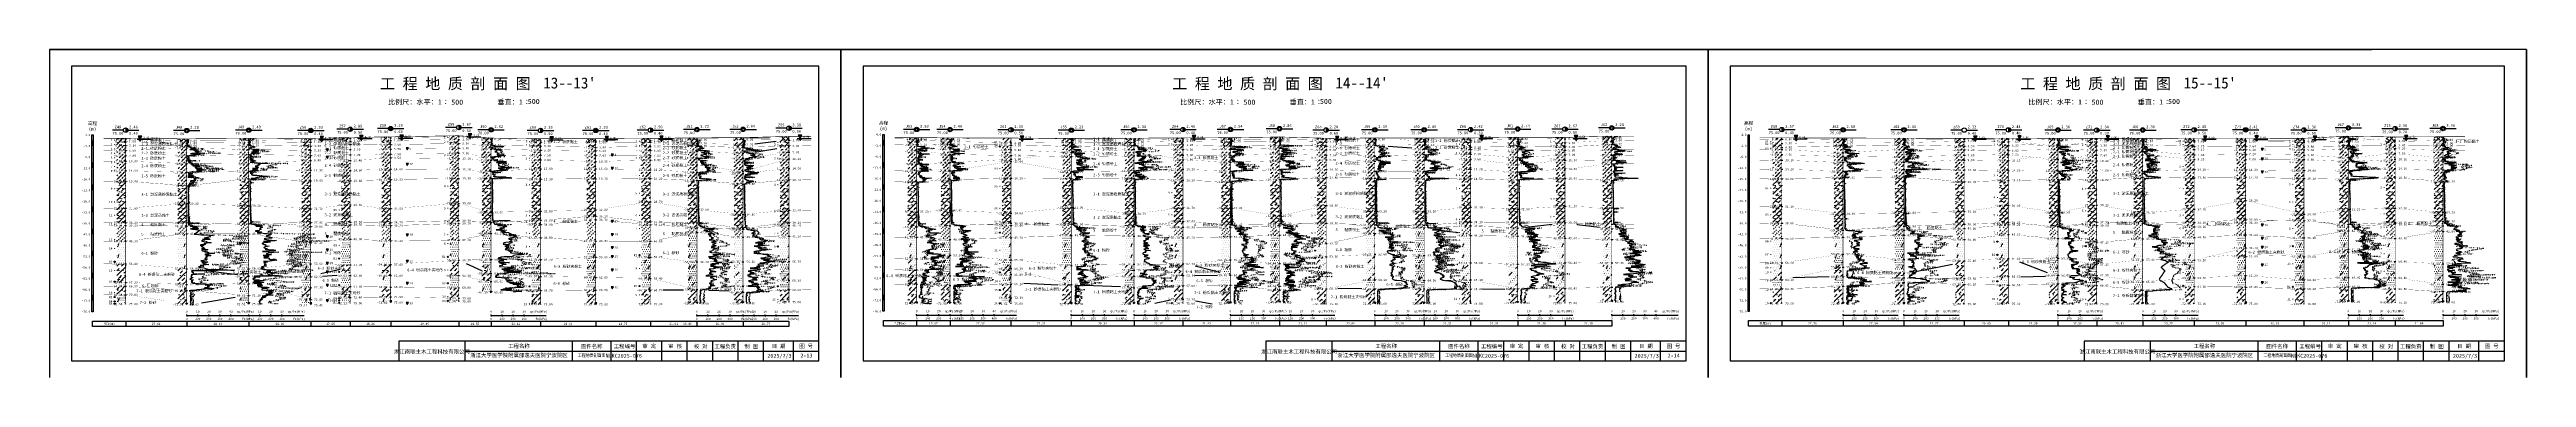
# Model space of a CAD drawing. Extents: x -37 to 3540, y -1485 to 297.
# Drawn here: x -37 to 2203, y -594 to -297 of the extents above; entities that cross this region are included whole.
import ezdxf
from ezdxf.enums import TextEntityAlignment as Align

# ---------------------------------------------------------------- set-up
doc = ezdxf.new("R2010")
doc.units = 0
doc.linetypes.add('DOT', pattern=[6.35, 0, -6.35])
doc.layers.get('0').update_dxf_attribs({"linetype": 'CONTINUOUS'})
for name, color, linetype in [('CURVE', 200, 'CONTINUOUS'), ('FRAME', 7, 'CONTINUOUS'), ('HOLE', 41, 'CONTINUOUS'), ('RULER', 7, 'CONTINUOUS'), ('SAMPLE', 1, 'CONTINUOUS'), ('STRATUM', 241, 'CONTINUOUS')]:
    doc.layers.add(name, color=color, linetype=linetype)
doc.layers.add('HATCH', color=7, linetype='CONTINUOUS', lineweight=13)
doc.styles.add('ST', font='')
doc.styles.get('ST').set_extended_font_data('SimSun')
pattern_1 = [(45, (134.838, -594), (-2.12132, 2.12132), [10, 0]), (135, (134.838, -594), (-2.12132, -2.12132), [10, 0])]
pattern_2 = [(45, (134.838, -594), (-4.24264, 4.24264), [10, 0]), (45, (135.899, -597.182), (-2.12132, 6.36396), [3, -3])]
pattern_3 = [(45, (134.838, -594), (-4.24264, 4.24264), [10, 0]), (45, (135.899, -597.182), (-2.12132, 6.36396), [3, -3]), (26.565, (135.912, -594.2536), (5.999823, 5.999812), [0.567, -12.849]), (0, (135.345, -594.2536), (0, 6), [0.567, -5.433]), (26.565, (133.2567, -594), (5.999823, 5.999812), [0.567, -12.849]), (0, (133.764, -593.7464), (0, 6), [0.567, -5.433]), (153.435, (135.345, -594.2536), (-5.999818, -5e-06), [1.134, -12.2826]), (26.565, (138.912, -591.2536), (5.999823, 5.999812), [0.567, -12.849]), (0, (138.345, -591.2536), (0, 6), [0.567, -5.433]), (26.565, (136.2567, -591), (5.999823, 5.999812), [0.567, -12.849]), (0, (136.764, -590.7464), (0, 6), [0.567, -5.433]), (153.435, (138.345, -591.2536), (-5.999818, -5e-06), [1.134, -12.2826])]
pattern_4 = [(45, (134.838, -594), (-7e-07, 6.99998), [1.97196, -7.92754]), (45, (137.651, -591.171), (-7e-07, 6.99998), [1.99367, -7.90583]), (45, (139.9054, -588.918), (-7e-07, 6.99998), [1.81361, -8.08588]), (26.56505, (134.838, -590.5), (7, 7), [0.0965, -15.55598]), (36.8699, (135.538, -589.8), (7, 7), [0.19775, -34.80225]), (315, (138.338, -587.024), (6.99998, 1e-06), [0.03305, -9.86644]), (26.56505, (138.338, -594), (7, 7), [0.14475, -15.50773]), (26.56505, (139.038, -593.3), (7, 7), [0.10528, -15.5472]), (90, (139.388, -592.95), (-7, -5e-07), [0.02877, -6.97123]), (26.56505, (139.738, -592.6), (7, 7), [0.09101, -31.21394]), (36.8699, (140.438, -591.9), (7, 7), [0.11069, -34.88931]), (45, (141.138, -591.2), (-2e-07, 6.99998), [0.10911, -9.79038]), (315, (141.752, -590.452), (6.99998, 1e-06), [0.03305, -9.86644]), (36.8699, (136.238, -589.1), (7, 7), [0.10224, -34.89776]), (53.1301, (136.938, -588.4), (13.9999998, 21), [0.13438, -34.86562]), (53.1301, (137.638, -587.7), (13.9999998, 21), [0.12625, -34.87375])]
pattern_5 = [(45, (134.838, -594), (-2.12132, 2.12132), [10, 0]), (26.565, (135.912, -594.2536), (5.999823, 5.999812), [0.567, -12.849]), (0, (135.345, -594.2536), (0, 6), [0.567, -5.433]), (26.565, (133.2567, -594), (5.999823, 5.999812), [0.567, -12.849]), (0, (133.764, -593.7464), (0, 6), [0.567, -5.433]), (153.435, (135.345, -594.2536), (-5.999818, -5e-06), [1.134, -12.2826]), (26.565, (138.912, -591.2536), (5.999823, 5.999812), [0.567, -12.849]), (0, (138.345, -591.2536), (0, 6), [0.567, -5.433]), (26.565, (136.2567, -591), (5.999823, 5.999812), [0.567, -12.849]), (0, (136.764, -590.7464), (0, 6), [0.567, -5.433]), (153.435, (138.345, -591.2536), (-5.999818, -5e-06), [1.134, -12.2826])]
pattern_6 = [(45, (134.838, -594), (-6e-07, 6.99998), [0.9473, -8.9522]), (45, (136.238, -592.6), (-6e-07, 6.99998), [0.9869, -8.9126]), (45, (137.638, -591.2), (-6e-07, 6.99998), [1.06018, -8.83931]), (45, (139.038, -589.8), (-6e-07, 6.99998), [0.94918, -8.95032]), (45, (140.438, -588.4), (-6e-07, 6.99998), [1.0365, -8.863]), (45, (138.338, -594), (-6e-07, 6.99998), [1.01335, -8.88615]), (45, (139.738, -592.6), (-6e-07, 6.99998), [1.07896, -12.12037]), (45, (141.138, -591.2), (-6e-07, 6.99998), [0.99882, -8.90067]), (45, (135.538, -589.8), (-4e-07, 6.99998), [1.05533, -8.84416]), (45, (136.938, -588.4), (-4e-07, 6.99998), [1.0365, -8.863])]
pattern_7 = [(82.875, (134.0034, -595.206), (0.0003693, 10.0001764), [0.0893, -80.5337]), (143.13, (134.1044, -595.2818), (-29.999964, 20.000054), [0.12627, -49.87373]), (172.875, (134.2816, -595.304), (-70.0002457, 9.9996603), [0.17857, -80.44443]), (206.565, (134.46, -595.2147), (-9.999705, -9.999687), [0.19954, -22.16046]), (243.435, (134.5493, -595.0363), (9e-06, -9.999696), [0.19954, -22.16146]), (255.964, (134.6386, -594.679), (-0.0002, -9.999501), [0.36813, -40.86287]), (255.964, (134.9486, -593.439), (-0.0002, -9.999501), [1.27838, -39.95262]), (255.964, (135.017, -593.165), (-0.0002, -9.999501), [0.28235, -40.94865]), (216.87, (135.2073, -592.9108), (-9.999982, -10.000018), [0.12627, -49.87373]), (243.435, (135.1063, -592.9865), (9e-06, -9.999696), [0.19954, -22.16146]), (206.565, (135.386, -592.8215), (-9.999705, -9.999687), [0.19954, -22.16046]), (172.875, (135.563, -592.8437), (-70.0002457, 9.9996603), [0.17857, -80.44443]), (143.13, (135.664, -592.9194), (-29.999964, 20.000054), [0.12627, -49.87373]), (82.875, (135.6529, -593.008), (0.0003693, 10.0001764), [0.0893, -80.5337]), (0, (134.508, -593.66), (0, 10), [0.89286, -9.10714]), (0, (134.863, -594), (1, 2), [0, -1.75]), (0, (134.838, -593.975), (1, 2), [0, -1.75]), (0, (134.838, -594), (1, 2), [0, -1.75]), (0, (134.813, -594), (1, 2), [0, -1.75]), (0, (134.838, -594.025), (1, 2), [0, -1.75])]
pattern_8 = [(82.875, (133.0018, -596.6533), (0.000812, 22.000388), [0.1964, -177.1742]), (143.13, (133.224, -596.82), (-65.99992, 44.00012), [0.2778, -109.7222]), (172.875, (133.614, -596.8687), (-154.00054, 21.999253), [0.39285, -176.97775]), (206.565, (134.007, -596.672), (-21.99935, -21.9993), [0.439, -48.753]), (243.435, (134.203, -596.28), (2e-05, -21.99933), [0.439, -48.7552]), (255.964, (134.399, -595.494), (-0.00044, -21.9989), [0.8099, -89.8983]), (255.964, (135.0813, -592.7656), (-0.00044, -21.9989), [2.8124, -87.8958]), (255.964, (135.232, -592.163), (-0.00044, -21.9989), [0.6212, -90.087]), (216.87, (135.6506, -591.6037), (-21.99996, -22.00004), [0.2778, -109.7222]), (243.435, (135.428, -591.77), (2e-05, -21.99933), [0.439, -48.7552]), (206.565, (136.043, -591.407), (-21.99935, -21.9993), [0.439, -48.753]), (172.875, (136.433, -591.456), (-154.00054, 21.999253), [0.39285, -176.97775]), (143.13, (136.6553, -591.6228), (-65.99992, 44.00012), [0.2778, -109.7222]), (82.875, (136.631, -591.8177), (0.000812, 22.000388), [0.1964, -177.1742]), (0, (134.113, -593.252), (0, 22), [1.9643, -20.0357]), (0, (134.893, -594), (2.2, 4.4), [0, -3.85]), (0, (134.838, -593.945), (2.2, 4.4), [0, -3.85]), (0, (134.838, -594), (2.2, 4.4), [0, -3.85]), (0, (134.783, -594), (2.2, 4.4), [0, -3.85]), (0, (134.838, -594.055), (2.2, 4.4), [0, -3.85])]
pattern_9 = [(45, (134.838, -594), (-2e-06, 15.39996), [4.3383, -17.4406]), (45, (141.026, -587.777), (-2e-06, 15.39996), [4.3861, -17.3928]), (45, (145.986, -582.819), (-2e-06, 15.39996), [3.98994, -17.78894]), (26.565, (134.838, -586.3), (15.4, 15.4), [0.2123, -34.22315]), (36.8699, (136.378, -584.76), (15.4, 15.4), [0.43504, -76.56496]), (315, (142.538, -578.653), (15.39996, 3e-06), [0.0727, -21.7062]), (26.565, (142.538, -594), (15.4, 15.4), [0.31845, -34.117]), (26.565, (144.078, -592.46), (15.4, 15.4), [0.2316, -34.20383]), (90, (144.848, -591.69), (-15.4, -1e-06), [0.0633, -15.3367]), (26.565, (145.618, -590.92), (15.4, 15.4), [0.2002, -68.6707]), (36.8699, (147.158, -589.38), (15.4, 15.4), [0.2435, -76.7565]), (45, (148.698, -587.84), (-5e-07, 15.39996), [0.24005, -21.53884]), (315, (150.049, -586.195), (15.39996, 3e-06), [0.0727, -21.7062]), (36.8699, (137.918, -583.22), (15.4, 15.4), [0.22493, -76.77507]), (53.1301, (139.458, -581.68), (30.8, 46.2), [0.29564, -76.70436]), (53.1301, (140.998, -580.14), (30.8, 46.2), [0.27774, -76.72226])]
pattern_10 = [(45, (121.4865, -594), (-2.12132, 2.12132), [10, 0]), (135, (121.4865, -594), (-2.12132, -2.12132), [10, 0])]
pattern_11 = [(45, (121.4865, -594), (-4.24264, 4.24264), [10, 0]), (45, (122.5475, -597.182), (-2.12132, 6.36396), [3, -3])]
pattern_12 = [(45, (121.4865, -594), (-4.24264, 4.24264), [10, 0]), (45, (122.5475, -597.182), (-2.12132, 6.36396), [3, -3]), (26.565, (122.5606, -594.2536), (5.999823, 5.999812), [0.567, -12.849]), (0, (121.9936, -594.2536), (0, 6), [0.567, -5.433]), (26.565, (119.9052, -594), (5.999823, 5.999812), [0.567, -12.849]), (0, (120.4124, -593.7464), (0, 6), [0.567, -5.433]), (153.435, (121.9936, -594.2536), (-5.999818, -5e-06), [1.134, -12.2826]), (26.565, (125.5606, -591.2536), (5.999823, 5.999812), [0.567, -12.849]), (0, (124.9936, -591.2536), (0, 6), [0.567, -5.433]), (26.565, (122.9052, -591), (5.999823, 5.999812), [0.567, -12.849]), (0, (123.4124, -590.7464), (0, 6), [0.567, -5.433]), (153.435, (124.9936, -591.2536), (-5.999818, -5e-06), [1.134, -12.2826])]
pattern_13 = [(45, (121.4865, -594), (-7e-07, 6.999982), [1.97196, -7.927535]), (45, (124.2994, -591.171), (-7e-07, 6.999982), [1.99367, -7.90583]), (45, (126.554, -588.918), (-7e-07, 6.999982), [1.81361, -8.08588]), (26.56505, (121.4865, -590.5), (7, 7), [0.0965, -15.55598]), (36.8699, (122.1865, -589.8), (7, 7), [0.19775, -34.80225]), (315, (124.9865, -587.024), (6.999982, 1e-06), [0.03305, -9.86644]), (26.56505, (124.9865, -594), (7, 7), [0.14475, -15.50773]), (26.56505, (125.6865, -593.3), (7, 7), [0.10528, -15.5472]), (90, (126.0365, -592.95), (-7, -5e-07), [0.02877, -6.97123]), (26.56505, (126.3865, -592.6), (7, 7), [0.09101, -31.21394]), (36.8699, (127.0865, -591.9), (7, 7), [0.11069, -34.88931]), (45, (127.7865, -591.2), (-2e-07, 6.999982), [0.10911, -9.79038]), (315, (128.4006, -590.452), (6.999982, 1e-06), [0.03305, -9.86644]), (36.8699, (122.8865, -589.1), (7, 7), [0.10224, -34.89776]), (53.1301, (123.5865, -588.4), (13.9999998, 21), [0.13438, -34.86562]), (53.1301, (124.2865, -587.7), (13.9999998, 21), [0.12625, -34.87375])]
pattern_14 = [(45, (121.4865, -594), (-2.12132, 2.12132), [10, 0]), (26.565, (122.5606, -594.2536), (5.999823, 5.999812), [0.567, -12.849]), (0, (121.9936, -594.2536), (0, 6), [0.567, -5.433]), (26.565, (119.9052, -594), (5.999823, 5.999812), [0.567, -12.849]), (0, (120.4124, -593.7464), (0, 6), [0.567, -5.433]), (153.435, (121.9936, -594.2536), (-5.999818, -5e-06), [1.134, -12.2826]), (26.565, (125.5606, -591.2536), (5.999823, 5.999812), [0.567, -12.849]), (0, (124.9936, -591.2536), (0, 6), [0.567, -5.433]), (26.565, (122.9052, -591), (5.999823, 5.999812), [0.567, -12.849]), (0, (123.4124, -590.7464), (0, 6), [0.567, -5.433]), (153.435, (124.9936, -591.2536), (-5.999818, -5e-06), [1.134, -12.2826])]
pattern_15 = [(45, (121.4865, -594), (-6e-07, 6.999982), [0.9473, -8.9522]), (45, (122.8865, -592.6), (-6e-07, 6.999982), [0.9869, -8.9126]), (45, (124.2865, -591.2), (-6e-07, 6.999982), [1.06018, -8.83931]), (45, (125.6865, -589.8), (-6e-07, 6.999982), [0.94918, -8.95032]), (45, (127.0865, -588.4), (-6e-07, 6.999982), [1.0365, -8.86299]), (45, (124.9865, -594), (-6e-07, 6.999982), [1.01335, -8.88615]), (45, (126.3865, -592.6), (-6e-07, 6.999982), [1.07896, -12.12037]), (45, (127.7865, -591.2), (-6e-07, 6.999982), [0.99882, -8.90067]), (45, (122.1865, -589.8), (-4e-07, 6.999982), [1.05533, -8.844165]), (45, (123.5865, -588.4), (-4e-07, 6.999982), [1.0365, -8.86299])]
pattern_16 = [(82.875, (120.6519, -595.206), (0.0003693, 10.0001764), [0.08929, -80.53371]), (143.13, (120.753, -595.2818), (-29.999964, 20.0000536), [0.12627, -49.87373]), (172.875, (120.9301, -595.304), (-70.0002457, 9.9996603), [0.17857, -80.44443]), (206.565, (121.1086, -595.2147), (-9.999705, -9.999687), [0.19954, -22.16046]), (243.435, (121.198, -595.0363), (9e-06, -9.999696), [0.19954, -22.16146]), (255.964, (121.287, -594.679), (-0.0002, -9.999501), [0.36813, -40.86287]), (255.964, (121.5971, -593.439), (-0.0002, -9.999501), [1.27838, -39.95262]), (255.964, (121.6656, -593.165), (-0.0002, -9.999501), [0.28235, -40.94865]), (216.87, (121.8559, -592.9108), (-9.999982, -10.000018), [0.12627, -49.87373]), (243.435, (121.755, -592.9865), (9e-06, -9.999696), [0.19954, -22.16146]), (206.565, (122.0343, -592.8215), (-9.999705, -9.999687), [0.19954, -22.16046]), (172.875, (122.2115, -592.8437), (-70.0002457, 9.9996603), [0.17857, -80.44443]), (143.13, (122.3125, -592.9194), (-29.999964, 20.0000536), [0.12627, -49.87373]), (82.875, (122.3015, -593.008), (0.0003693, 10.0001764), [0.08929, -80.53371]), (0, (121.157, -593.66), (0, 10), [0.89286, -9.10714]), (0, (121.5115, -594), (1, 2), [0, -1.75]), (0, (121.4865, -593.975), (1, 2), [0, -1.75]), (0, (121.4865, -594), (1, 2), [0, -1.75]), (0, (121.4615, -594), (1, 2), [0, -1.75]), (0, (121.4865, -594.025), (1, 2), [0, -1.75])]
pattern_17 = [(45, (121.487, -594), (-2e-06, 15.39996), [4.3383, -17.44058]), (45, (127.675, -587.777), (-2e-06, 15.39996), [4.38607, -17.3928]), (45, (132.635, -582.819), (-2e-06, 15.39996), [3.98994, -17.78894]), (26.565, (121.4865, -586.3), (15.4, 15.4), [0.2123, -34.22315]), (36.8699, (123.0265, -584.76), (15.4, 15.4), [0.43504, -76.56496]), (315, (129.187, -578.653), (15.39996, 3e-06), [0.0727, -21.70617]), (26.565, (129.1865, -594), (15.4, 15.4), [0.31845, -34.117]), (26.565, (130.7265, -592.46), (15.4, 15.4), [0.2316, -34.20383]), (90, (131.497, -591.69), (-15.4, -1e-06), [0.0633, -15.3367]), (26.565, (132.2665, -590.92), (15.4, 15.4), [0.2002, -68.6707]), (36.8699, (133.8065, -589.38), (15.4, 15.4), [0.24352, -76.75648]), (45, (135.347, -587.84), (-5e-07, 15.39996), [0.24005, -21.53884]), (315, (136.698, -586.195), (15.39996, 3e-06), [0.0727, -21.70617]), (36.8699, (124.5665, -583.22), (15.4, 15.4), [0.22493, -76.77507]), (53.1301, (126.1065, -581.68), (30.8, 46.2), [0.29564, -76.70436]), (53.1301, (127.6465, -580.14), (30.8, 46.2), [0.27774, -76.72226])]
pattern_18 = [(82.875, (119.6504, -596.6533), (0.000812, 22.000388), [0.19644, -177.17416]), (143.13, (119.8726, -596.82), (-65.99992, 44.000118), [0.2778, -109.7222]), (172.875, (120.2624, -596.8687), (-154.00054, 21.999253), [0.39285, -176.97775]), (206.565, (120.655, -596.672), (-21.99935, -21.99931), [0.439, -48.753]), (243.435, (120.851, -596.28), (2e-05, -21.99933), [0.439, -48.7552]), (255.964, (121.048, -595.494), (-0.00044, -21.998903), [0.8099, -89.8983]), (255.964, (121.73, -592.7656), (-0.00044, -21.998903), [2.8124, -87.8958]), (255.964, (121.8806, -592.163), (-0.00044, -21.998903), [0.6212, -90.087]), (216.87, (122.299, -591.6037), (-21.99996, -22.00004), [0.2778, -109.7222]), (243.435, (122.077, -591.77), (2e-05, -21.99933), [0.439, -48.7552]), (206.565, (122.692, -591.407), (-21.99935, -21.99931), [0.439, -48.753]), (172.875, (123.0816, -591.456), (-154.00054, 21.999253), [0.39285, -176.97775]), (143.13, (123.304, -591.6228), (-65.99992, 44.000118), [0.2778, -109.7222]), (82.875, (123.2794, -591.8177), (0.000812, 22.000388), [0.19644, -177.17416]), (0, (120.761, -593.252), (0, 22), [1.9643, -20.0357]), (0, (121.5415, -594), (2.2, 4.4), [0, -3.85]), (0, (121.4865, -593.945), (2.2, 4.4), [0, -3.85]), (0, (121.4865, -594), (2.2, 4.4), [0, -3.85]), (0, (121.4315, -594), (2.2, 4.4), [0, -3.85]), (0, (121.4865, -594.055), (2.2, 4.4), [0, -3.85])]
pattern_19 = [(45, (851.434, -594), (-2.12132, 2.12132), [10, 0]), (135, (851.434, -594), (-2.12132, -2.12132), [10, 0])]
pattern_20 = [(45, (851.434, -594), (-4.24264, 4.24264), [10, 0]), (45, (852.495, -597.182), (-2.12132, 6.36396), [3, -3])]
pattern_21 = [(45, (851.434, -594), (-4.24264, 4.24264), [10, 0]), (45, (852.495, -597.182), (-2.12132, 6.36396), [3, -3]), (26.565, (852.508, -594.2536), (5.999823, 5.999812), [0.567, -12.849]), (0, (851.941, -594.2536), (0, 6), [0.567, -5.433]), (26.565, (849.8526, -594), (5.999823, 5.999812), [0.567, -12.849]), (0, (850.36, -593.7464), (0, 6), [0.567, -5.433]), (153.435, (851.941, -594.2536), (-5.999818, -5e-06), [1.134, -12.2826]), (26.565, (855.508, -591.2536), (5.999823, 5.999812), [0.567, -12.849]), (0, (854.941, -591.2536), (0, 6), [0.567, -5.433]), (26.565, (852.8526, -591), (5.999823, 5.999812), [0.567, -12.849]), (0, (853.36, -590.7464), (0, 6), [0.567, -5.433]), (153.435, (854.941, -591.2536), (-5.999818, -5e-06), [1.134, -12.2826])]
pattern_22 = [(45, (851.434, -594), (-7e-07, 6.999982), [1.97196, -7.927535]), (45, (854.2467, -591.171), (-7e-07, 6.999982), [1.99367, -7.90583]), (45, (856.5013, -588.918), (-7e-07, 6.999982), [1.81361, -8.08588]), (26.56505, (851.434, -590.5), (7, 7), [0.0965, -15.55598]), (36.8699, (852.1339, -589.8), (7, 7), [0.19775, -34.80225]), (315, (854.934, -587.024), (6.999982, 1e-06), [0.03305, -9.86644]), (26.56505, (854.934, -594), (7, 7), [0.14475, -15.50773]), (26.56505, (855.634, -593.3), (7, 7), [0.10528, -15.5472]), (90, (855.984, -592.95), (-7, -5e-07), [0.02877, -6.97123]), (26.56505, (856.334, -592.6), (7, 7), [0.09101, -31.21394]), (36.8699, (857.0339, -591.9), (7, 7), [0.11069, -34.88931]), (45, (857.734, -591.2), (-2e-07, 6.999982), [0.10911, -9.79038]), (315, (858.348, -590.452), (6.999982, 1e-06), [0.03305, -9.86644]), (36.8699, (852.8339, -589.1), (7, 7), [0.10224, -34.89776]), (53.1301, (853.5339, -588.4), (13.9999998, 21), [0.13438, -34.86562]), (53.1301, (854.2339, -587.7), (13.9999998, 21), [0.12625, -34.87375])]
pattern_23 = [(45, (851.434, -594), (-2.12132, 2.12132), [10, 0]), (26.565, (852.508, -594.2536), (5.999823, 5.999812), [0.567, -12.849]), (0, (851.941, -594.2536), (0, 6), [0.567, -5.433]), (26.565, (849.8526, -594), (5.999823, 5.999812), [0.567, -12.849]), (0, (850.36, -593.7464), (0, 6), [0.567, -5.433]), (153.435, (851.941, -594.2536), (-5.999818, -5e-06), [1.134, -12.2826]), (26.565, (855.508, -591.2536), (5.999823, 5.999812), [0.567, -12.849]), (0, (854.941, -591.2536), (0, 6), [0.567, -5.433]), (26.565, (852.8526, -591), (5.999823, 5.999812), [0.567, -12.849]), (0, (853.36, -590.7464), (0, 6), [0.567, -5.433]), (153.435, (854.941, -591.2536), (-5.999818, -5e-06), [1.134, -12.2826])]
pattern_24 = [(45, (851.434, -594), (-6e-07, 6.999982), [0.9473, -8.9522]), (45, (852.834, -592.6), (-6e-07, 6.999982), [0.9869, -8.9126]), (45, (854.234, -591.2), (-6e-07, 6.999982), [1.06018, -8.83931]), (45, (855.634, -589.8), (-6e-07, 6.999982), [0.94918, -8.95032]), (45, (857.034, -588.4), (-6e-07, 6.999982), [1.0365, -8.86299]), (45, (854.934, -594), (-6e-07, 6.999982), [1.01335, -8.88615]), (45, (856.334, -592.6), (-6e-07, 6.999982), [1.07896, -12.12037]), (45, (857.734, -591.2), (-6e-07, 6.999982), [0.99882, -8.90067]), (45, (852.134, -589.8), (-4e-07, 6.999982), [1.05533, -8.844165]), (45, (853.534, -588.4), (-4e-07, 6.999982), [1.0365, -8.86299])]
pattern_25 = [(82.875, (850.5993, -595.206), (0.0003693, 10.0001764), [0.08929, -80.53371]), (143.13, (850.7003, -595.2818), (-29.999964, 20.0000536), [0.12627, -49.87373]), (172.875, (850.8775, -595.304), (-70.0002457, 9.9996603), [0.17857, -80.44443]), (206.565, (851.056, -595.2147), (-9.999705, -9.999687), [0.19954, -22.16046]), (243.435, (851.145, -595.0363), (9e-06, -9.999696), [0.19954, -22.16146]), (255.964, (851.2345, -594.679), (-0.0002, -9.999501), [0.36813, -40.86287]), (255.964, (851.5445, -593.439), (-0.0002, -9.999501), [1.27838, -39.95262]), (255.964, (851.613, -593.165), (-0.0002, -9.999501), [0.28235, -40.94865]), (216.87, (851.8032, -592.9108), (-9.999982, -10.000018), [0.12627, -49.87373]), (243.435, (851.702, -592.9865), (9e-06, -9.999696), [0.19954, -22.16146]), (206.565, (851.9817, -592.8215), (-9.999705, -9.999687), [0.19954, -22.16046]), (172.875, (852.1589, -592.8437), (-70.0002457, 9.9996603), [0.17857, -80.44443]), (143.13, (852.26, -592.9194), (-29.999964, 20.0000536), [0.12627, -49.87373]), (82.875, (852.2488, -593.008), (0.0003693, 10.0001764), [0.08929, -80.53371]), (0, (851.104, -593.66), (0, 10), [0.89286, -9.10714]), (0, (851.4589, -594), (1, 2), [0, -1.75]), (0, (851.4339, -593.975), (1, 2), [0, -1.75]), (0, (851.4339, -594), (1, 2), [0, -1.75]), (0, (851.4089, -594), (1, 2), [0, -1.75]), (0, (851.4339, -594.025), (1, 2), [0, -1.75])]
pattern_26 = [(45, (851.434, -594), (-2e-06, 15.39996), [4.3383, -17.44058]), (45, (857.622, -587.777), (-2e-06, 15.39996), [4.38607, -17.39282]), (45, (862.582, -582.819), (-2e-06, 15.39996), [3.98994, -17.78894]), (26.565, (851.434, -586.3), (15.4, 15.4), [0.2123, -34.22315]), (36.8699, (852.974, -584.76), (15.4, 15.4), [0.43504, -76.56496]), (315, (859.134, -578.653), (15.39996, 3e-06), [0.0727, -21.70617]), (26.565, (859.134, -594), (15.4, 15.4), [0.31845, -34.117]), (26.565, (860.674, -592.46), (15.4, 15.4), [0.2316, -34.20383]), (90, (861.444, -591.69), (-15.4, -1e-06), [0.0633, -15.3367]), (26.565, (862.214, -590.92), (15.4, 15.4), [0.2002, -68.6707]), (36.8699, (863.754, -589.38), (15.4, 15.4), [0.24352, -76.75648]), (45, (865.294, -587.84), (-5e-07, 15.39996), [0.24005, -21.53884]), (315, (866.645, -586.195), (15.39996, 3e-06), [0.0727, -21.70617]), (36.8699, (854.514, -583.22), (15.4, 15.4), [0.22493, -76.77507]), (53.1301, (856.054, -581.68), (30.8, 46.2), [0.29564, -76.70436]), (53.1301, (857.594, -580.14), (30.8, 46.2), [0.27774, -76.72226])]
pattern_27 = [(82.875, (849.5977, -596.6533), (0.000812, 22.000388), [0.19644, -177.17416]), (143.13, (849.82, -596.82), (-65.99992, 44.000118), [0.2778, -109.7222]), (172.875, (850.2098, -596.8687), (-154.00054, 21.999253), [0.39285, -176.97775]), (206.565, (850.602, -596.672), (-21.99935, -21.99931), [0.439, -48.753]), (243.435, (850.799, -596.28), (2e-05, -21.99933), [0.439, -48.7552]), (255.964, (850.995, -595.494), (-0.00044, -21.998903), [0.8099, -89.8983]), (255.964, (851.677, -592.7656), (-0.00044, -21.998903), [2.8124, -87.8958]), (255.964, (851.828, -592.163), (-0.00044, -21.998903), [0.6212, -90.087]), (216.87, (852.2465, -591.6037), (-21.99996, -22.00004), [0.2778, -109.7222]), (243.435, (852.024, -591.77), (2e-05, -21.99933), [0.439, -48.7552]), (206.565, (852.639, -591.407), (-21.99935, -21.99931), [0.439, -48.753]), (172.875, (853.029, -591.456), (-154.00054, 21.999253), [0.39285, -176.97775]), (143.13, (853.251, -591.6228), (-65.99992, 44.000118), [0.2778, -109.7222]), (82.875, (853.2268, -591.8177), (0.000812, 22.000388), [0.19644, -177.17416]), (0, (850.708, -593.252), (0, 22), [1.9643, -20.0357]), (0, (851.489, -594), (2.2, 4.4), [0, -3.85]), (0, (851.434, -593.945), (2.2, 4.4), [0, -3.85]), (0, (851.434, -594), (2.2, 4.4), [0, -3.85]), (0, (851.379, -594), (2.2, 4.4), [0, -3.85]), (0, (851.434, -594.055), (2.2, 4.4), [0, -3.85])]
pattern_28 = [(45, (1618.6395, -594), (-2.12132, 2.12132), [10, 0]), (135, (1618.6395, -594), (-2.12132, -2.12132), [10, 0])]
pattern_29 = [(45, (1618.6395, -594), (-4.24264, 4.24264), [10, 0]), (45, (1619.7005, -597.182), (-2.12132, 6.36396), [3, -3])]
pattern_30 = [(45, (1618.6395, -594), (-4.24264, 4.24264), [10, 0]), (45, (1619.7005, -597.182), (-2.12132, 6.36396), [3, -3]), (26.565, (1619.7136, -594.2536), (5.999823, 5.999812), [0.567, -12.849]), (0, (1619.1466, -594.2536), (0, 6), [0.567, -5.433]), (26.565, (1617.0582, -594), (5.999823, 5.999812), [0.567, -12.849]), (0, (1617.5653, -593.7464), (0, 6), [0.567, -5.433]), (153.435, (1619.1466, -594.2536), (-5.999818, -5e-06), [1.134, -12.2826]), (26.565, (1622.7136, -591.2536), (5.999823, 5.999812), [0.567, -12.849]), (0, (1622.1466, -591.2536), (0, 6), [0.567, -5.433]), (26.565, (1620.0582, -591), (5.999823, 5.999812), [0.567, -12.849]), (0, (1620.5653, -590.7464), (0, 6), [0.567, -5.433]), (153.435, (1622.1466, -591.2536), (-5.999818, -5e-06), [1.134, -12.2826])]
pattern_31 = [(45, (1618.6395, -594), (-7e-07, 6.999982), [1.97196, -7.927535]), (45, (1621.4523, -591.171), (-7e-07, 6.999982), [1.99367, -7.90583]), (45, (1623.707, -588.918), (-7e-07, 6.999982), [1.81361, -8.08588]), (26.56505, (1618.6395, -590.5), (7, 7), [0.0965, -15.55598]), (36.8699, (1619.3395, -589.8), (7, 7), [0.19775, -34.80225]), (315, (1622.1395, -587.024), (6.999982, 1e-06), [0.03305, -9.86644]), (26.56505, (1622.1395, -594), (7, 7), [0.14475, -15.50773]), (26.56505, (1622.8395, -593.3), (7, 7), [0.10528, -15.5472]), (90, (1623.1895, -592.95), (-7, -5e-07), [0.02877, -6.97123]), (26.56505, (1623.5395, -592.6), (7, 7), [0.09101, -31.21394]), (36.8699, (1624.2395, -591.9), (7, 7), [0.11069, -34.88931]), (45, (1624.9395, -591.2), (-2e-07, 6.999982), [0.10911, -9.79038]), (315, (1625.5536, -590.452), (6.999982, 1e-06), [0.03305, -9.86644]), (36.8699, (1620.0395, -589.1), (7, 7), [0.10224, -34.89776]), (53.1301, (1620.7395, -588.4), (13.9999998, 21), [0.13438, -34.86562]), (53.1301, (1621.4395, -587.7), (13.9999998, 21), [0.12625, -34.87375])]
pattern_32 = [(45, (1618.6395, -594), (-2.12132, 2.12132), [10, 0]), (26.565, (1619.7136, -594.2536), (5.999823, 5.999812), [0.567, -12.849]), (0, (1619.1466, -594.2536), (0, 6), [0.567, -5.433]), (26.565, (1617.0582, -594), (5.999823, 5.999812), [0.567, -12.849]), (0, (1617.5653, -593.7464), (0, 6), [0.567, -5.433]), (153.435, (1619.1466, -594.2536), (-5.999818, -5e-06), [1.134, -12.2826]), (26.565, (1622.7136, -591.2536), (5.999823, 5.999812), [0.567, -12.849]), (0, (1622.1466, -591.2536), (0, 6), [0.567, -5.433]), (26.565, (1620.0582, -591), (5.999823, 5.999812), [0.567, -12.849]), (0, (1620.5653, -590.7464), (0, 6), [0.567, -5.433]), (153.435, (1622.1466, -591.2536), (-5.999818, -5e-06), [1.134, -12.2826])]
pattern_33 = [(45, (1618.6395, -594), (-6e-07, 6.999982), [0.9473, -8.9522]), (45, (1620.0395, -592.6), (-6e-07, 6.999982), [0.9869, -8.9126]), (45, (1621.4395, -591.2), (-6e-07, 6.999982), [1.06018, -8.83931]), (45, (1622.8395, -589.8), (-6e-07, 6.999982), [0.94918, -8.95032]), (45, (1624.2395, -588.4), (-6e-07, 6.999982), [1.0365, -8.86299]), (45, (1622.1395, -594), (-6e-07, 6.999982), [1.01335, -8.88615]), (45, (1623.5395, -592.6), (-6e-07, 6.999982), [1.07896, -12.12037]), (45, (1624.9395, -591.2), (-6e-07, 6.999982), [0.99882, -8.90067]), (45, (1619.3395, -589.8), (-4e-07, 6.999982), [1.05533, -8.844165]), (45, (1620.7395, -588.4), (-4e-07, 6.999982), [1.0365, -8.86299])]
pattern_34 = [(82.875, (1617.8049, -595.206), (0.0003693, 10.0001764), [0.08929, -80.53371]), (143.13, (1617.9059, -595.2818), (-29.999964, 20.0000536), [0.12627, -49.87373]), (172.875, (1618.083, -595.304), (-70.0002457, 9.9996603), [0.17857, -80.44443]), (206.565, (1618.2615, -595.2147), (-9.999705, -9.999687), [0.19954, -22.16046]), (243.435, (1618.3508, -595.0363), (9e-06, -9.999696), [0.19954, -22.16146]), (255.964, (1618.44, -594.679), (-0.0002, -9.999501), [0.36813, -40.86287]), (255.964, (1618.75, -593.439), (-0.0002, -9.999501), [1.27838, -39.95262]), (255.964, (1618.8186, -593.165), (-0.0002, -9.999501), [0.28235, -40.94865]), (216.87, (1619.0088, -592.9108), (-9.999982, -10.000018), [0.12627, -49.87373]), (243.435, (1618.908, -592.9865), (9e-06, -9.999696), [0.19954, -22.16146]), (206.565, (1619.1873, -592.8215), (-9.999705, -9.999687), [0.19954, -22.16046]), (172.875, (1619.3645, -592.8437), (-70.0002457, 9.9996603), [0.17857, -80.44443]), (143.13, (1619.4655, -592.9194), (-29.999964, 20.0000536), [0.12627, -49.87373]), (82.875, (1619.4544, -593.008), (0.0003693, 10.0001764), [0.08929, -80.53371]), (0, (1618.31, -593.66), (0, 10), [0.89286, -9.10714]), (0, (1618.6645, -594), (1, 2), [0, -1.75]), (0, (1618.6395, -593.975), (1, 2), [0, -1.75]), (0, (1618.6395, -594), (1, 2), [0, -1.75]), (0, (1618.6145, -594), (1, 2), [0, -1.75]), (0, (1618.6395, -594.025), (1, 2), [0, -1.75])]
pattern_35 = [(45, (1618.64, -594), (-2e-06, 15.39996), [4.3383, -17.44058]), (45, (1624.828, -587.777), (-2e-06, 15.39996), [4.38607, -17.3928]), (45, (1629.788, -582.819), (-2e-06, 15.39996), [3.98994, -17.78894]), (26.565, (1618.6395, -586.3), (15.4, 15.4), [0.2123, -34.22315]), (36.8699, (1620.1795, -584.76), (15.4, 15.4), [0.43504, -76.56496]), (315, (1626.34, -578.653), (15.39996, 3e-06), [0.0727, -21.70617]), (26.565, (1626.3395, -594), (15.4, 15.4), [0.31845, -34.117]), (26.565, (1627.8795, -592.46), (15.4, 15.4), [0.2316, -34.20383]), (90, (1628.65, -591.69), (-15.4, -1e-06), [0.0633, -15.3367]), (26.565, (1629.4195, -590.92), (15.4, 15.4), [0.2002, -68.6707]), (36.8699, (1630.9595, -589.38), (15.4, 15.4), [0.24352, -76.75648]), (45, (1632.5, -587.84), (-5e-07, 15.39996), [0.24005, -21.53884]), (315, (1633.85, -586.195), (15.39996, 3e-06), [0.0727, -21.70617]), (36.8699, (1621.7195, -583.22), (15.4, 15.4), [0.22493, -76.77507]), (53.1301, (1623.2595, -581.68), (30.8, 46.2), [0.29564, -76.70436]), (53.1301, (1624.7995, -580.14), (30.8, 46.2), [0.27774, -76.72226])]
pattern_36 = [(82.875, (1616.8033, -596.6533), (0.000812, 22.000388), [0.19644, -177.17416]), (143.13, (1617.0256, -596.82), (-65.99992, 44.000118), [0.2778, -109.7222]), (172.875, (1617.4154, -596.8687), (-154.00054, 21.999253), [0.39285, -176.97775]), (206.565, (1617.808, -596.672), (-21.99935, -21.99931), [0.439, -48.753]), (243.435, (1618.004, -596.28), (2e-05, -21.99933), [0.439, -48.7552]), (255.964, (1618.201, -595.494), (-0.00044, -21.998903), [0.8099, -89.8983]), (255.964, (1618.883, -592.7656), (-0.00044, -21.998903), [2.8124, -87.8958]), (255.964, (1619.0335, -592.163), (-0.00044, -21.998903), [0.6212, -90.087]), (216.87, (1619.452, -591.6037), (-21.99996, -22.00004), [0.2778, -109.7222]), (243.435, (1619.23, -591.77), (2e-05, -21.99933), [0.439, -48.7552]), (206.565, (1619.845, -591.407), (-21.99935, -21.99931), [0.439, -48.753]), (172.875, (1620.2345, -591.456), (-154.00054, 21.999253), [0.39285, -176.97775]), (143.13, (1620.4567, -591.6228), (-65.99992, 44.000118), [0.2778, -109.7222]), (82.875, (1620.4324, -591.8177), (0.000812, 22.000388), [0.19644, -177.17416]), (0, (1617.914, -593.252), (0, 22), [1.9643, -20.0357]), (0, (1618.6945, -594), (2.2, 4.4), [0, -3.85]), (0, (1618.6395, -593.945), (2.2, 4.4), [0, -3.85]), (0, (1618.6395, -594), (2.2, 4.4), [0, -3.85]), (0, (1618.5845, -594), (2.2, 4.4), [0, -3.85]), (0, (1618.6395, -594.055), (2.2, 4.4), [0, -3.85])]

# ---------------------------------------------------------------- blocks, each defined once
blk = doc.blocks.new('图头_剖面图A3')
at = {"style": 'ST'}
for s, height, p in [('工 程 地 质 剖 面 图', 10, (-15.1, 10.8)), ('比例尺：水平：1∶            垂直：1∶', 4.6, (-11.5, -5.8))]:
    blk.add_text(s, height=height, dxfattribs=at).set_placement(p, align=Align.MIDDLE_CENTER)
for tag, height, p in [('01_剖面号', 10, (64.4, 11.4)), ('02_横向比例', 4.6, (-18.8, -6)), ('03＿纵向比例', 4.6, (50.4, -5.3))]:
    blk.add_attdef(tag, text='', height=height, dxfattribs=at).set_placement(p, align=Align.MIDDLE_LEFT)
blk = doc.blocks.new('图签_A3长')
for p, q in [((0, 18), (-380, 18)), ((-380, 18), (-380, 0)), ((-380, 0), (0, 0)), ((-320, 0), (-320, 18)), ((-320, 9), (0, 9)), ((-222.8, 0), (-222.8, 18)), ((-188, 0), (-188, 18)), ((-165, 0), (-165, 18)), ((-142, 0), (-142, 18)), ((-119, 0), (-119, 18)), ((-96, 0), (-96, 18)), ((-73, 0), (-73, 18)), ((-50, 0), (-50, 18)), ((-23, 0), (-23, 18)), ((0, 0), (0, 18))]:
    blk.add_line(p, q)
at = {"style": 'ST'}
for s, p in [('工程名称', (-271.3, 13.5)), ('图件名称', (-205.5, 13.3)), ('工程编号', (-175.7, 13.3)), ('审 定', (-153.4, 13.6)), ('审 核', (-130, 13.4)), ('校 对', (-106.8, 13.2)), ('工程负责', (-84.7, 13.2)), ('制 图', (-61.1, 13.2)), ('日 期', (-36.4, 13.4)), ('图 号', (-11.4, 13.4))]:
    blk.add_text(s, height=3.5, dxfattribs=at).set_placement(p, align=Align.MIDDLE_CENTER)
for tag, p in [('01＿单位名称', (-350, 8.4)), ('02＿工程名称', (-271.3, 5.2)), ('04＿工程编号', (-176.5, 4.7)), ('05＿日期', (-35.6, 4.7)), ('06＿图号', (-11.2, 4.9))]:
    blk.add_attdef(tag, text='', height=3.5, dxfattribs=at).set_placement(p, align=Align.MIDDLE_CENTER)
at = {"style": 'ST', "width": 0.85}
blk.add_attdef('03＿图件名称', text='', height=3, dxfattribs=at).set_placement((-205.5, 5.1), align=Align.MIDDLE_CENTER)
blk = doc.blocks.new('H_sam_hole')
blk.add_line((0, 2), (0, -2))
at = {"const_width": 2}
blk.add_lwpolyline([(0, -1, 0.414214), (1, 0, 0.414214), (0, 1, 1)], format="xyb", dxfattribs=at)
blk.add_circle((0, 0), 2)
blk = doc.blocks.new('H_cpt_hole')
for p, q in [((-1.7, 1), (1.7, 1)), ((0, -2), (-1.7, 1)), ((1.7, 1), (0, -2))]:
    blk.add_line(p, q)
blk.add_circle((0, 0), 2)
blk = doc.blocks.new('H_spt_hole')
blk.add_hatch(color=256).paths.add_polyline_path([(1.7, 1), (-1.7, 1), (0, -2)])
blk.add_lwpolyline([(0, -2), (1.7, 1), (-1.7, 1)], close=True)
blk.add_circle((0, 0), 2)
blk = doc.blocks.new('Trigon')
blk.add_hatch(color=256).paths.add_polyline_path([(-0.9, 1.5), (0, 0), (0.9, 1.5)])
blk.add_lwpolyline([(0, 0), (0.9, 1.5), (-0.9, 1.5)], close=True)
blk = doc.blocks.new('Arrow')
for points in [[(-3.984779, 0.348623), (0, 0), (-3.189535, 0)], [(-3.189535, 0), (0, 0), (-3.984779, -0.348623)]]:
    blk.add_solid(points)
blk = doc.blocks.new('SampleSoilUndisturbed')
at = {"const_width": 0.5}
blk.add_lwpolyline([(-0.25, 0, 1), (0.25, 0, 1)], format="xyb", close=True, dxfattribs=at)
blk = doc.blocks.new('SampleSoilDisturbed')
blk.add_circle((0, 0), 0.5)
blk = doc.blocks.new('TrigonHollow')
blk.add_lwpolyline([(0, -1.2), (1, 0.6), (-1, 0.6)], close=True)
blk = doc.blocks.new('Gwl')
for points in [[(-2.6, 0), (3.6, 0)], [(3.9, 0), (4.2, 0)], [(4.5, 0), (4.8, 0)], [(5.1, 0), (10, 0)], [(-1.1, -0.6), (1.2, -0.6)], [(-0.5, -1.1), (0.6, -1.1)], [(-0.2, -1.7), (0.3, -1.7)]]:
    blk.add_lwpolyline(points)
blk.add_lwpolyline([(0, 0, 0, 3.22, 0), (0, 2.8, 3.22, 3.22, 0)], format="xyseb")
blk.add_lwpolyline([(0, 0), (1.6, 2.8), (-1.6, 2.8)], close=True)
at = {"style": 'ST', "width": 0.8}
blk.add_attdef('*GWL', (3.1, 0.5), '', height=2, dxfattribs=at)
blk = doc.blocks.new('H_gen_hole')
blk.add_circle((0, 0), 2)

msp = doc.modelspace()

# ---------------------------------------------------------------- hatches: boundary and pattern name
at = {"layer": 'HATCH'}
h = msp.add_hatch(dxfattribs=at)
h.set_pattern_fill('YNFNT', color=251, style=0)
h.set_pattern_definition(pattern_3)
h.paths.add_polyline_path([(31.5, -380.5), (23.5, -380.5), (23.5, -383.9), (31.5, -383.9)])
h.paths.add_polyline_path([(20.8, -385.4), (28.9, -385.4), (28.9, -382.5), (20.8, -382.5)], flags=9)
h.paths.add_polyline_path([(22.2, -382), (28.9, -382), (28.9, -379.1), (22.2, -379.1)], flags=9)
h = msp.add_hatch(dxfattribs=at)
h.set_pattern_fill('STT', color=50, style=0)
h.set_pattern_definition(pattern_1)
h.paths.add_polyline_path([(31.5, -377.5), (23.5, -377.5), (23.5, -378.3), (31.5, -378.3)])
h.paths.add_polyline_path([(22.2, -379.8), (28.9, -379.8), (28.9, -376.9), (22.2, -376.9)], flags=9)
h = msp.add_hatch(dxfattribs=at)
h.set_pattern_fill('FZNT', color=32, style=0)
h.set_pattern_definition(pattern_2)
h.paths.add_polyline_path([(31.5, -378.3), (23.5, -378.3), (23.5, -380.5), (31.5, -380.5)])
h.paths.add_polyline_path([(22.2, -382), (28.9, -382), (28.9, -379.1), (22.2, -379.1)], flags=9)
h.paths.add_polyline_path([(22.2, -379.8), (28.9, -379.8), (28.9, -376.9), (22.2, -376.9)], flags=9)
h = msp.add_hatch(dxfattribs=at)
h.set_pattern_fill('YNFNT', color=251, style=0)
h.set_pattern_definition(pattern_3)
h.paths.add_polyline_path([(86.7, -381.7), (78.7, -381.5), (78.7, -383.9), (86.7, -383.9)])
h.paths.add_polyline_path([(76.1, -385.4), (84.2, -385.4), (84.2, -382.4), (76.1, -382.4)], flags=9)
h.paths.add_polyline_path([(77.5, -383.2), (84.2, -383.2), (84.2, -380.2), (77.5, -380.2)], flags=9)
h = msp.add_hatch(dxfattribs=at)
h.set_pattern_fill('STT', color=50, style=0)
h.set_pattern_definition(pattern_1)
h.paths.add_polyline_path([(86.7, -377.9), (78.7, -377.8), (78.7, -379.3), (86.7, -379.5)])
h.paths.add_polyline_path([(77.5, -381), (84.2, -381), (84.2, -378), (77.5, -378)], flags=9)
h = msp.add_hatch(dxfattribs=at)
h.set_pattern_fill('FZNT', color=32, style=0)
h.set_pattern_definition(pattern_2)
h.paths.add_polyline_path([(86.7, -379.5), (78.7, -379.3), (78.7, -381.5), (86.7, -381.7)])
h.paths.add_polyline_path([(77.5, -383.2), (84.2, -383.2), (84.2, -380.2), (77.5, -380.2)], flags=9)
h.paths.add_polyline_path([(77.5, -381), (84.2, -381), (84.2, -378), (77.5, -378)], flags=9)
h = msp.add_hatch(dxfattribs=at)
h.set_pattern_fill('YNFNT', color=251, style=0)
h.set_pattern_definition(pattern_3)
h.paths.add_polyline_path([(142.8, -381.3), (134.8, -381.3), (134.8, -383.7), (142.8, -383.7)])
h.paths.add_polyline_path([(132.2, -385.2), (140.3, -385.2), (140.3, -382.2), (132.2, -382.2)], flags=9)
h.paths.add_polyline_path([(133.6, -382.8), (140.3, -382.8), (140.3, -379.8), (133.6, -379.8)], flags=9)
h = msp.add_hatch(dxfattribs=at)
h.set_pattern_fill('STT', color=50, style=0)
h.set_pattern_definition(pattern_1)
h.paths.add_polyline_path([(142.8, -377.5), (134.8, -377.5), (134.8, -379.3), (142.8, -379.3)])
h.paths.add_polyline_path([(133.6, -380.8), (140.3, -380.8), (140.3, -377.8), (133.6, -377.8)], flags=9)
h = msp.add_hatch(dxfattribs=at)
h.set_pattern_fill('YNFNT', color=251, style=0)
h.set_pattern_definition(pattern_3)
h.paths.add_polyline_path([(198.9, -380.8), (190.9, -380.9), (190.9, -384.3), (198.9, -384.4)])
h.paths.add_polyline_path([(188.3, -385.9), (196.4, -385.9), (196.4, -382.9), (188.3, -382.9)], flags=9)
h.paths.add_polyline_path([(189.7, -382.3), (196.4, -382.3), (196.4, -379.3), (189.7, -379.3)], flags=9)
h = msp.add_hatch(dxfattribs=at)
h.set_pattern_fill('STT', color=50, style=0)
h.set_pattern_definition(pattern_1)
h.paths.add_polyline_path([(198.9, -377.8), (190.9, -377.7), (190.9, -378.7), (198.9, -378.6)])
h.paths.add_polyline_path([(189.7, -380.1), (196.4, -380.1), (196.4, -377.1), (189.7, -377.1)], flags=9)
h = msp.add_hatch(dxfattribs=at)
h.set_pattern_fill('FZNT', color=32, style=0)
h.set_pattern_definition(pattern_2)
h.paths.add_polyline_path([(198.9, -378.6), (190.9, -378.7), (190.9, -380.9), (198.9, -380.8)])
h.paths.add_polyline_path([(189.7, -382.3), (196.4, -382.3), (196.4, -379.3), (189.7, -379.3)], flags=9)
h.paths.add_polyline_path([(189.7, -380.1), (196.4, -380.1), (196.4, -377.1), (189.7, -377.1)], flags=9)
h = msp.add_hatch(dxfattribs=at)
h.set_pattern_fill('STT', color=50, style=0)
h.set_pattern_definition(pattern_1)
h.paths.add_polyline_path([(234.6, -376.7), (226.6, -376.9), (226.6, -377.7), (234.6, -377.5)])
h.paths.add_polyline_path([(218.6, -380.4), (231, -380.4), (231, -375.5), (218.6, -375.5)], flags=9)
h.paths.add_polyline_path([(225.4, -379), (232.1, -379), (232.1, -376), (225.4, -376)], flags=9)
h = msp.add_hatch(dxfattribs=at)
h.set_pattern_fill('FZNT', color=32, style=0)
h.set_pattern_definition(pattern_2)
h.paths.add_polyline_path([(234.6, -377.5), (226.6, -377.7), (226.6, -380.1), (234.6, -379.9)])
h.paths.add_polyline_path([(218.6, -381.8), (234.6, -381.8), (234.6, -376.8), (218.6, -376.8)], flags=9)
h.paths.add_polyline_path([(218.6, -380.4), (231, -380.4), (231, -375.5), (218.6, -375.5)], flags=9)
h.paths.add_polyline_path([(225.4, -381.4), (232.1, -381.4), (232.1, -378.4), (225.4, -378.4)], flags=24)
h.paths.add_polyline_path([(225.4, -379), (232.1, -379), (232.1, -376), (225.4, -376)], flags=9)
h = msp.add_hatch(dxfattribs=at)
h.set_pattern_fill('YNFNT', color=251, style=0)
h.set_pattern_definition(pattern_3)
h.paths.add_polyline_path([(271.2, -379.3), (263.2, -379.4), (263.2, -383.1), (271.2, -383.1)])
h.paths.add_polyline_path([(260.5, -384.6), (268.7, -384.6), (268.7, -381.6), (260.5, -381.6)], flags=9)
h.paths.add_polyline_path([(262, -380.8), (268.7, -380.8), (268.7, -377.8), (262, -377.8)], flags=9)
h = msp.add_hatch(dxfattribs=at)
h.set_pattern_fill('STT', color=50, style=0)
h.set_pattern_definition(pattern_1)
h.paths.add_polyline_path([(271.2, -376.1), (263.2, -376.2), (263.2, -377), (271.2, -376.9)])
h.paths.add_polyline_path([(262, -378.4), (268.7, -378.4), (268.7, -375.4), (262, -375.4)], flags=9)
h = msp.add_hatch(dxfattribs=at)
h.set_pattern_fill('FZNT', color=32, style=0)
h.set_pattern_definition(pattern_2)
h.paths.add_polyline_path([(271.2, -376.9), (263.2, -377), (263.2, -379.4), (271.2, -379.3)])
h.paths.add_polyline_path([(262, -380.8), (268.7, -380.8), (268.7, -377.8), (262, -377.8)], flags=9)
h.paths.add_polyline_path([(262, -378.4), (268.7, -378.4), (268.7, -375.4), (262, -375.4)], flags=9)
h = msp.add_hatch(dxfattribs=at)
h.set_pattern_fill('SZFT', color=52, style=0)
h.set_pattern_definition(pattern_4)
h.paths.add_polyline_path([(332.9, -382.1), (324.9, -382.2), (324.9, -386.4), (332.9, -386.3)])
h.paths.add_polyline_path([(322.2, -387.8), (330.4, -387.8), (330.4, -384.9), (322.2, -384.9)], flags=9)
h.paths.add_polyline_path([(323.7, -383.6), (330.4, -383.6), (330.4, -380.7), (323.7, -380.7)], flags=9)
h = msp.add_hatch(dxfattribs=at)
h.set_pattern_fill('STT', color=50, style=0)
h.set_pattern_definition(pattern_1)
h.paths.add_polyline_path([(332.9, -375.1), (324.9, -375.2), (324.9, -376), (332.9, -375.9)])
h.paths.add_polyline_path([(323.7, -377.4), (330.4, -377.4), (330.4, -374.5), (323.7, -374.5)], flags=9)
h = msp.add_hatch(dxfattribs=at)
h.set_pattern_fill('FZNT', color=32, style=0)
h.set_pattern_definition(pattern_2)
h.paths.add_polyline_path([(332.9, -375.9), (324.9, -376), (324.9, -378.6), (332.9, -378.5)])
h.paths.add_polyline_path([(323.7, -380), (330.4, -380), (330.4, -377.1), (323.7, -377.1)], flags=9)
h.paths.add_polyline_path([(323.7, -377.4), (330.4, -377.4), (330.4, -374.5), (323.7, -374.5)], flags=9)
h = msp.add_hatch(dxfattribs=at)
h.set_pattern_fill('YNFNT', color=251, style=0)
h.set_pattern_definition(pattern_3)
h.paths.add_polyline_path([(332.9, -378.5), (324.9, -378.6), (324.9, -382.2), (332.9, -382.1)])
h.paths.add_polyline_path([(323.7, -383.6), (330.4, -383.6), (330.4, -380.7), (323.7, -380.7)], flags=9)
h.paths.add_polyline_path([(323.7, -380), (330.4, -380), (330.4, -377.1), (323.7, -377.1)], flags=9)
h = msp.add_hatch(dxfattribs=at)
h.set_pattern_fill('YNFNT', color=251, style=0)
h.set_pattern_definition(pattern_3)
h.paths.add_polyline_path([(362, -378.2), (354, -377.6), (354, -383), (362, -383.4)])
h.paths.add_polyline_path([(351.3, -384.9), (359.5, -384.9), (359.5, -382), (351.3, -382)], flags=9)
h.paths.add_polyline_path([(352.8, -379.7), (359.5, -379.7), (359.5, -376.8), (352.8, -376.8)], flags=9)
h = msp.add_hatch(dxfattribs=at)
h.set_pattern_fill('STT', color=50, style=0)
h.set_pattern_definition(pattern_1)
h.paths.add_polyline_path([(362, -377.2), (354, -376.6), (354, -377.6), (362, -378.2)])
h.paths.add_polyline_path([(352.8, -379.7), (359.5, -379.7), (359.5, -376.8), (352.8, -376.8)], flags=9)
h = msp.add_hatch(dxfattribs=at)
h.set_pattern_fill('YNFNT', color=251, style=0)
h.set_pattern_definition(pattern_3)
h.paths.add_polyline_path([(406.8, -381.2), (398.8, -380.4), (398.8, -384.2), (406.8, -384.4)])
h.paths.add_polyline_path([(396.2, -385.9), (404.3, -385.9), (404.3, -382.9), (396.2, -382.9)], flags=9)
h.paths.add_polyline_path([(397.6, -382.7), (404.3, -382.7), (404.3, -379.7), (397.6, -379.7)], flags=9)
h.paths.add_polyline_path([(397.6, -381.3), (404.3, -381.3), (404.3, -378.3), (397.6, -378.3)], flags=9)
h = msp.add_hatch(dxfattribs=at)
h.set_pattern_fill('STT', color=50, style=0)
h.set_pattern_definition(pattern_1)
h.paths.add_polyline_path([(406.8, -377.8), (398.8, -377.7), (398.8, -379.5), (406.8, -379.8)])
h.paths.add_polyline_path([(397.6, -381.3), (404.3, -381.3), (404.3, -378.3), (397.6, -378.3)], flags=9)
h = msp.add_hatch(dxfattribs=at)
h.set_pattern_fill('YNFNT', color=251, style=0)
h.set_pattern_definition(pattern_3)
h.paths.add_polyline_path([(456.7, -381), (448.7, -381), (448.7, -385.4), (456.7, -385.6)])
h.paths.add_polyline_path([(446, -387.1), (454.1, -387.1), (454.1, -384.2), (446, -384.2)], flags=9)
h.paths.add_polyline_path([(447.5, -382.5), (454.2, -382.5), (454.2, -379.5), (447.5, -379.5)], flags=9)
h = msp.add_hatch(dxfattribs=at)
h.set_pattern_fill('STT', color=50, style=0)
h.set_pattern_definition(pattern_1)
h.paths.add_polyline_path([(456.7, -377.8), (448.7, -377.8), (448.7, -379.8), (456.7, -379.8)])
h.paths.add_polyline_path([(447.5, -381.3), (454.2, -381.3), (454.2, -378.3), (447.5, -378.3)], flags=9)
h = msp.add_hatch(dxfattribs=at)
h.set_pattern_fill('FZNT', color=32, style=0)
h.set_pattern_definition(pattern_2)
h.paths.add_polyline_path([(456.7, -379.8), (448.7, -379.8), (448.7, -381), (456.7, -381)])
h.paths.add_polyline_path([(447.5, -382.5), (454.2, -382.5), (454.2, -379.5), (447.5, -379.5)], flags=9)
h.paths.add_polyline_path([(447.5, -381.3), (454.2, -381.3), (454.2, -378.3), (447.5, -378.3)], flags=9)
h = msp.add_hatch(dxfattribs=at)
h.set_pattern_fill('YNFNT', color=251, style=0)
h.set_pattern_definition(pattern_3)
h.paths.add_polyline_path([(506.2, -380.9), (498.2, -380.9), (498.2, -384.8), (506.2, -384.7)])
h.paths.add_polyline_path([(495.5, -386.1), (503.7, -386.1), (503.7, -383.2), (495.5, -383.2)], flags=9)
h.paths.add_polyline_path([(497, -382.3), (503.7, -382.3), (503.7, -379.4), (497, -379.4)], flags=9)
h = msp.add_hatch(dxfattribs=at)
h.set_pattern_fill('STT', color=50, style=0)
h.set_pattern_definition(pattern_1)
h.paths.add_polyline_path([(506.2, -377.5), (498.2, -377.5), (498.2, -379.5), (506.2, -379.5)])
h.paths.add_polyline_path([(497, -380.9), (503.7, -380.9), (503.7, -378), (497, -378)], flags=9)
h = msp.add_hatch(dxfattribs=at)
h.set_pattern_fill('FZNT', color=32, style=0)
h.set_pattern_definition(pattern_2)
h.paths.add_polyline_path([(506.2, -379.5), (498.2, -379.5), (498.2, -380.9), (506.2, -380.9)])
h.paths.add_polyline_path([(497, -382.3), (503.7, -382.3), (503.7, -379.4), (497, -379.4)], flags=9)
h.paths.add_polyline_path([(497, -380.9), (503.7, -380.9), (503.7, -378), (497, -378)], flags=9)
h = msp.add_hatch(dxfattribs=at)
h.set_pattern_fill('YNFNT', color=251, style=0)
h.set_pattern_definition(pattern_12)
h.paths.add_polyline_path([(548.2, -382), (540.2, -381.8), (540.2, -384.5), (548.2, -384.4)])
h.paths.add_polyline_path([(537.5, -385.9), (545.7, -385.9), (545.7, -383), (537.5, -383)], flags=9)
h.paths.add_polyline_path([(539, -383.5), (545.7, -383.5), (545.7, -380.6), (539, -380.6)], flags=9)
h = msp.add_hatch(dxfattribs=at)
h.set_pattern_fill('STT', color=50, style=0)
h.set_pattern_definition(pattern_10)
h.paths.add_polyline_path([(548.2, -377), (540.2, -377.1), (540.2, -378.9), (548.2, -378.8)])
h.paths.add_polyline_path([(539, -380.3), (545.7, -380.3), (545.7, -377.4), (539, -377.4)], flags=9)
h = msp.add_hatch(dxfattribs=at)
h.set_pattern_fill('FZNT', color=32, style=0)
h.set_pattern_definition(pattern_11)
h.paths.add_polyline_path([(548.2, -378.8), (540.2, -378.9), (540.2, -381.8), (548.2, -382)])
h.paths.add_polyline_path([(539, -383.5), (545.7, -383.5), (545.7, -380.6), (539, -380.6)], flags=9)
h.paths.add_polyline_path([(539, -380.3), (545.7, -380.3), (545.7, -377.4), (539, -377.4)], flags=9)
h = msp.add_hatch(dxfattribs=at)
h.set_pattern_fill('FZNT', color=32, style=0)
h.set_pattern_definition(pattern_11)
h.paths.add_polyline_path([(590, -378.6), (582, -378.6), (582, -382.9), (590, -383.2)])
h.paths.add_polyline_path([(579.3, -384.7), (587.5, -384.7), (587.5, -381.7), (579.3, -381.7)], flags=9)
h.paths.add_polyline_path([(580.8, -380.1), (587.5, -380.1), (587.5, -377.1), (580.8, -377.1)], flags=9)
h = msp.add_hatch(dxfattribs=at)
h.set_pattern_fill('STT', color=50, style=0)
h.set_pattern_definition(pattern_10)
h.paths.add_polyline_path([(590, -376.8), (582, -376.8), (582, -378.6), (590, -378.6)])
h.paths.add_polyline_path([(580.8, -380.1), (587.5, -380.1), (587.5, -377.1), (580.8, -377.1)], flags=9)
h = msp.add_hatch(dxfattribs=at)
h.set_pattern_fill('YNFNT', color=251, style=0)
h.set_pattern_definition(pattern_12)
h.paths.add_polyline_path([(631.5, -379.1), (623.5, -379), (623.5, -384.6), (631.5, -384.3)])
h.paths.add_polyline_path([(620.9, -385.8), (629, -385.8), (629, -382.8), (620.9, -382.8)], flags=9)
h.paths.add_polyline_path([(622.3, -380.6), (629, -380.6), (629, -377.6), (622.3, -377.6)], flags=9)
h = msp.add_hatch(dxfattribs=at)
h.set_pattern_fill('STT', color=50, style=0)
h.set_pattern_definition(pattern_10)
h.paths.add_polyline_path([(631.5, -375.7), (623.5, -375.9), (623.5, -379), (631.5, -379.1)])
h.paths.add_polyline_path([(622.3, -380.6), (629, -380.6), (629, -377.6), (622.3, -377.6)], flags=9)
h = msp.add_hatch(dxfattribs=at)
h.set_pattern_fill('YNFNT', color=251, style=0)
h.set_pattern_definition(pattern_21)
h.paths.add_polyline_path([(747, -379.3), (739, -379.3), (739, -383.3), (747, -383.3)])
h.paths.add_polyline_path([(736.4, -384.8), (744.5, -384.8), (744.5, -381.9), (736.4, -381.9)], flags=9)
h.paths.add_polyline_path([(737.8, -380.8), (744.5, -380.8), (744.5, -377.9), (737.8, -377.9)], flags=9)
h = msp.add_hatch(dxfattribs=at)
h.set_pattern_fill('STT', color=50, style=0)
h.set_pattern_definition(pattern_19)
h.paths.add_polyline_path([(747, -376.9), (739, -376.9), (739, -377.9), (747, -377.9)])
h.paths.add_polyline_path([(737.8, -379.4), (744.5, -379.4), (744.5, -376.5), (737.8, -376.5)], flags=9)
h = msp.add_hatch(dxfattribs=at)
h.set_pattern_fill('FZNT', color=32, style=0)
h.set_pattern_definition(pattern_20)
h.paths.add_polyline_path([(747, -377.9), (739, -377.9), (739, -379.3), (747, -379.3)])
h.paths.add_polyline_path([(737.8, -380.8), (744.5, -380.8), (744.5, -377.9), (737.8, -377.9)], flags=9)
h.paths.add_polyline_path([(737.8, -379.4), (744.5, -379.4), (744.5, -376.5), (737.8, -376.5)], flags=9)
h = msp.add_hatch(dxfattribs=at)
h.set_pattern_fill('YNFNT', color=251, style=0)
h.set_pattern_definition(pattern_21)
h.paths.add_polyline_path([(777.2, -380.2), (769.2, -380), (769.2, -383.1), (777.2, -383)])
h.paths.add_polyline_path([(766.5, -384.5), (774.7, -384.5), (774.7, -381.5), (766.5, -381.5)], flags=9)
h.paths.add_polyline_path([(768, -381.7), (774.7, -381.7), (774.7, -378.7), (768, -378.7)], flags=9)
h = msp.add_hatch(dxfattribs=at)
h.set_pattern_fill('STT', color=50, style=0)
h.set_pattern_definition(pattern_19)
h.paths.add_polyline_path([(777.2, -377), (769.2, -377), (769.2, -378.3), (777.2, -378.4)])
h.paths.add_polyline_path([(768, -379.9), (774.7, -379.9), (774.7, -376.9), (768, -376.9)], flags=9)
h = msp.add_hatch(dxfattribs=at)
h.set_pattern_fill('FZNT', color=32, style=0)
h.set_pattern_definition(pattern_20)
h.paths.add_polyline_path([(777.2, -378.4), (769.2, -378.3), (769.2, -380), (777.2, -380.2)])
h.paths.add_polyline_path([(768, -381.7), (774.7, -381.7), (774.7, -378.7), (768, -378.7)], flags=9)
h.paths.add_polyline_path([(768, -379.9), (774.7, -379.9), (774.7, -376.9), (768, -376.9)], flags=9)
h = msp.add_hatch(dxfattribs=at)
h.set_pattern_fill('FZNT', color=32, style=0)
h.set_pattern_definition(pattern_20)
h.paths.add_polyline_path([(832.3, -377.2), (824.3, -377.2), (824.3, -381.4), (832.3, -381.6)])
h.paths.add_polyline_path([(823.1, -383.1), (829.8, -383.1), (829.8, -380.1), (823.1, -380.1)], flags=9)
h = msp.add_hatch(dxfattribs=at)
h.set_pattern_fill('YNFNT', color=251, style=0)
h.set_pattern_definition(pattern_21)
h.paths.add_polyline_path([(886.9, -380.9), (878.9, -381), (878.9, -384.5), (886.9, -384.7)])
h.paths.add_polyline_path([(876.3, -386.2), (884.4, -386.2), (884.4, -383.3), (876.3, -383.3)], flags=9)
h.paths.add_polyline_path([(877.7, -382.4), (884.4, -382.4), (884.4, -379.5), (877.7, -379.5)], flags=9)
h = msp.add_hatch(dxfattribs=at)
h.set_pattern_fill('STT', color=50, style=0)
h.set_pattern_definition(pattern_19)
h.paths.add_polyline_path([(886.9, -377.5), (878.9, -377.5), (878.9, -378.2), (886.9, -378.5)])
h.paths.add_polyline_path([(877.7, -380), (884.4, -380), (884.4, -377.1), (877.7, -377.1)], flags=9)
h = msp.add_hatch(dxfattribs=at)
h.set_pattern_fill('FZNT', color=32, style=0)
h.set_pattern_definition(pattern_20)
h.paths.add_polyline_path([(886.9, -378.5), (878.9, -378.2), (878.9, -381), (886.9, -380.9)])
h.paths.add_polyline_path([(877.7, -382.4), (884.4, -382.4), (884.4, -379.5), (877.7, -379.5)], flags=9)
h.paths.add_polyline_path([(877.7, -380), (884.4, -380), (884.4, -377.1), (877.7, -377.1)], flags=9)
h = msp.add_hatch(dxfattribs=at)
h.set_pattern_fill('YNFNT', color=251, style=0)
h.set_pattern_definition(pattern_21)
h.paths.add_polyline_path([(943.6, -380.9), (935.6, -380.9), (935.6, -384), (943.6, -383.9)])
h.paths.add_polyline_path([(913.9, -385.1), (940.6, -385.1), (940.6, -380.1), (913.9, -380.1)], flags=9)
h.paths.add_polyline_path([(932.9, -385.4), (941, -385.4), (941, -382.4), (932.9, -382.4)], flags=9)
h.paths.add_polyline_path([(934.3, -382.4), (941, -382.4), (941, -379.4), (934.3, -379.4)], flags=9)
h = msp.add_hatch(dxfattribs=at)
h.set_pattern_fill('SZFT', color=52, style=0)
h.set_pattern_definition(pattern_22)
h.paths.add_polyline_path([(943.6, -383.9), (935.6, -384), (935.6, -387.7), (943.6, -387.3)])
h.paths.add_polyline_path([(913.9, -385.1), (940.6, -385.1), (940.6, -380.1), (913.9, -380.1)], flags=9)
h.paths.add_polyline_path([(932.9, -388.8), (941, -388.8), (941, -385.8), (932.9, -385.8)], flags=9)
h.paths.add_polyline_path([(932.9, -385.4), (941, -385.4), (941, -382.4), (932.9, -382.4)], flags=9)
h = msp.add_hatch(dxfattribs=at)
h.set_pattern_fill('STT', color=50, style=0)
h.set_pattern_definition(pattern_19)
h.paths.add_polyline_path([(943.6, -377.3), (935.6, -377.3), (935.6, -378.7), (943.6, -378.7)])
h.paths.add_polyline_path([(934.3, -380.2), (941, -380.2), (941, -377.2), (934.3, -377.2)], flags=9)
h = msp.add_hatch(dxfattribs=at)
h.set_pattern_fill('FZNT', color=32, style=0)
h.set_pattern_definition(pattern_20)
h.paths.add_polyline_path([(943.6, -378.7), (935.6, -378.7), (935.6, -380.9), (943.6, -380.9)])
h.paths.add_polyline_path([(934.3, -382.4), (941, -382.4), (941, -379.4), (934.3, -379.4)], flags=9)
h.paths.add_polyline_path([(934.3, -380.2), (941, -380.2), (941, -377.2), (934.3, -377.2)], flags=9)
h = msp.add_hatch(dxfattribs=at)
h.set_pattern_fill('YNFNT', color=251, style=0)
h.set_pattern_definition(pattern_21)
h.paths.add_polyline_path([(987.9, -379.8), (979.9, -380), (979.9, -383.5), (987.9, -383.4)])
h.paths.add_polyline_path([(977.3, -384.9), (985.4, -384.9), (985.4, -382), (977.3, -382)], flags=9)
h.paths.add_polyline_path([(978.7, -381.3), (985.4, -381.3), (985.4, -378.4), (978.7, -378.4)], flags=9)
h = msp.add_hatch(dxfattribs=at)
h.set_pattern_fill('STT', color=50, style=0)
h.set_pattern_definition(pattern_19)
h.paths.add_polyline_path([(987.9, -377), (979.9, -377.1), (979.9, -378), (987.9, -377.8)])
h.paths.add_polyline_path([(978.7, -379.3), (985.4, -379.3), (985.4, -376.4), (978.7, -376.4)], flags=9)
h = msp.add_hatch(dxfattribs=at)
h.set_pattern_fill('FZNT', color=32, style=0)
h.set_pattern_definition(pattern_20)
h.paths.add_polyline_path([(987.9, -377.8), (979.9, -378), (979.9, -380), (987.9, -379.8)])
h.paths.add_polyline_path([(978.7, -381.3), (985.4, -381.3), (985.4, -378.4), (978.7, -378.4)], flags=9)
h.paths.add_polyline_path([(978.7, -379.3), (985.4, -379.3), (985.4, -376.4), (978.7, -376.4)], flags=9)
h = msp.add_hatch(dxfattribs=at)
h.set_pattern_fill('YNFNT', color=251, style=0)
h.set_pattern_definition(pattern_21)
h.paths.add_polyline_path([(1030.8, -380.3), (1022.8, -380.2), (1022.8, -384.1), (1030.8, -384.3)])
h.paths.add_polyline_path([(1020.1, -385.8), (1028.3, -385.8), (1028.3, -382.8), (1020.1, -382.8)], flags=9)
h.paths.add_polyline_path([(1021.6, -381.8), (1028.3, -381.8), (1028.3, -378.8), (1021.6, -378.8)], flags=9)
h = msp.add_hatch(dxfattribs=at)
h.set_pattern_fill('STT', color=50, style=0)
h.set_pattern_definition(pattern_19)
h.paths.add_polyline_path([(1030.8, -376.9), (1022.8, -376.9), (1022.8, -378.2), (1030.8, -378.3)])
h.paths.add_polyline_path([(1021.6, -379.8), (1028.3, -379.8), (1028.3, -376.8), (1021.6, -376.8)], flags=9)
h = msp.add_hatch(dxfattribs=at)
h.set_pattern_fill('FZNT', color=32, style=0)
h.set_pattern_definition(pattern_20)
h.paths.add_polyline_path([(1030.8, -378.3), (1022.8, -378.2), (1022.8, -380.2), (1030.8, -380.3)])
h.paths.add_polyline_path([(1021.6, -381.8), (1028.3, -381.8), (1028.3, -378.8), (1021.6, -378.8)], flags=9)
h.paths.add_polyline_path([(1021.6, -379.8), (1028.3, -379.8), (1028.3, -376.8), (1021.6, -376.8)], flags=9)
h = msp.add_hatch(dxfattribs=at)
h.set_pattern_fill('YNFNT', color=251, style=0)
h.set_pattern_definition(pattern_21)
h.paths.add_polyline_path([(1075.2, -380.2), (1067.2, -380.2), (1067.2, -383.8), (1075.2, -383.6)])
h.paths.add_polyline_path([(1064.6, -385.1), (1072.7, -385.1), (1072.7, -382.2), (1064.6, -382.2)], flags=9)
h.paths.add_polyline_path([(1066, -381.7), (1072.7, -381.7), (1072.7, -378.8), (1066, -378.8)], flags=9)
h = msp.add_hatch(dxfattribs=at)
h.set_pattern_fill('STT', color=50, style=0)
h.set_pattern_definition(pattern_19)
h.paths.add_polyline_path([(1075.2, -376.2), (1067.2, -376.4), (1067.2, -378.1), (1075.2, -378)])
h.paths.add_polyline_path([(1066, -379.5), (1072.7, -379.5), (1072.7, -376.6), (1066, -376.6)], flags=9)
h = msp.add_hatch(dxfattribs=at)
h.set_pattern_fill('FZNT', color=32, style=0)
h.set_pattern_definition(pattern_20)
h.paths.add_polyline_path([(1075.2, -378), (1067.2, -378.1), (1067.2, -380.2), (1075.2, -380.2)])
h.paths.add_polyline_path([(1066, -381.7), (1072.7, -381.7), (1072.7, -378.8), (1066, -378.8)], flags=9)
h.paths.add_polyline_path([(1066, -379.5), (1072.7, -379.5), (1072.7, -376.6), (1066, -376.6)], flags=9)
h = msp.add_hatch(dxfattribs=at)
h.set_pattern_fill('YNFNT', color=251, style=0)
h.set_pattern_definition(pattern_21)
h.paths.add_polyline_path([(1117.4, -380.8), (1109.4, -380.7), (1109.4, -384.4), (1117.4, -384.6)])
h.paths.add_polyline_path([(1106.8, -386.1), (1114.9, -386.1), (1114.9, -383.2), (1106.8, -383.2)], flags=9)
h.paths.add_polyline_path([(1108.2, -382.3), (1114.9, -382.3), (1114.9, -379.4), (1108.2, -379.4)], flags=9)
h = msp.add_hatch(dxfattribs=at)
h.set_pattern_fill('STT', color=50, style=0)
h.set_pattern_definition(pattern_19)
h.paths.add_polyline_path([(1117.4, -377.4), (1109.4, -377.2), (1109.4, -378.3), (1117.4, -378.4)])
h.paths.add_polyline_path([(1108.2, -379.9), (1114.9, -379.9), (1114.9, -377), (1108.2, -377)], flags=9)
h = msp.add_hatch(dxfattribs=at)
h.set_pattern_fill('FZNT', color=32, style=0)
h.set_pattern_definition(pattern_20)
h.paths.add_polyline_path([(1117.4, -378.4), (1109.4, -378.3), (1109.4, -380.7), (1117.4, -380.8)])
h.paths.add_polyline_path([(1108.2, -382.3), (1114.9, -382.3), (1114.9, -379.4), (1108.2, -379.4)], flags=9)
h.paths.add_polyline_path([(1108.2, -379.9), (1114.9, -379.9), (1114.9, -377), (1108.2, -377)], flags=9)
h = msp.add_hatch(dxfattribs=at)
h.set_pattern_fill('YNFNT', color=251, style=0)
h.set_pattern_definition(pattern_21)
h.paths.add_polyline_path([(1161.5, -378.4), (1153.5, -378.4), (1153.5, -383.8), (1161.5, -383.6)])
h.paths.add_polyline_path([(1150.9, -385.1), (1159, -385.1), (1159, -382.1), (1150.9, -382.1)], flags=9)
h.paths.add_polyline_path([(1152.3, -379.9), (1159, -379.9), (1159, -376.9), (1152.3, -376.9)], flags=9)
h = msp.add_hatch(dxfattribs=at)
h.set_pattern_fill('STT', color=50, style=0)
h.set_pattern_definition(pattern_19)
h.paths.add_polyline_path([(1161.5, -377.2), (1153.5, -377.2), (1153.5, -378.4), (1161.5, -378.4)])
h.paths.add_polyline_path([(1152.3, -379.9), (1159, -379.9), (1159, -376.9), (1152.3, -376.9)], flags=9)
h = msp.add_hatch(dxfattribs=at)
h.set_pattern_fill('YNFNT', color=251, style=0)
h.set_pattern_definition(pattern_21)
h.paths.add_polyline_path([(1206.1, -380.4), (1198.1, -379.6), (1198.1, -383.4), (1206.1, -383.4)])
h.paths.add_polyline_path([(1195.5, -384.8), (1203.6, -384.8), (1203.6, -381.9), (1195.5, -381.9)], flags=9)
h.paths.add_polyline_path([(1196.9, -381.8), (1203.6, -381.8), (1203.6, -378.9), (1196.9, -378.9)], flags=9)
h = msp.add_hatch(dxfattribs=at)
h.set_pattern_fill('STT', color=50, style=0)
h.set_pattern_definition(pattern_19)
h.paths.add_polyline_path([(1206.1, -377.2), (1198.1, -377.2), (1198.1, -378.4), (1206.1, -378.4)])
h.paths.add_polyline_path([(1196.9, -379.8), (1203.6, -379.8), (1203.6, -376.9), (1196.9, -376.9)], flags=9)
h = msp.add_hatch(dxfattribs=at)
h.set_pattern_fill('FZNT', color=32, style=0)
h.set_pattern_definition(pattern_20)
h.paths.add_polyline_path([(1206.1, -378.4), (1198.1, -378.4), (1198.1, -379.6), (1206.1, -380.4)])
h.paths.add_polyline_path([(1196.9, -381.8), (1203.6, -381.8), (1203.6, -378.9), (1196.9, -378.9)], flags=9)
h.paths.add_polyline_path([(1196.9, -379.8), (1203.6, -379.8), (1203.6, -376.9), (1196.9, -376.9)], flags=9)
h = msp.add_hatch(dxfattribs=at)
h.set_pattern_fill('YNFNT', color=251, style=0)
h.set_pattern_definition(pattern_21)
h.paths.add_polyline_path([(1248.1, -380.7), (1240.1, -380.6), (1240.1, -385.1), (1248.1, -385.5)])
h.paths.add_polyline_path([(1237.5, -387), (1245.6, -387), (1245.6, -384.1), (1237.5, -384.1)], flags=9)
h.paths.add_polyline_path([(1238.9, -382.2), (1245.6, -382.2), (1245.6, -379.3), (1238.9, -379.3)], flags=9)
h = msp.add_hatch(dxfattribs=at)
h.set_pattern_fill('STT', color=50, style=0)
h.set_pattern_definition(pattern_19)
h.paths.add_polyline_path([(1248.1, -377.1), (1240.1, -377.1), (1240.1, -379), (1248.1, -379.1)])
h.paths.add_polyline_path([(1238.9, -380.6), (1245.6, -380.6), (1245.6, -377.7), (1238.9, -377.7)], flags=9)
h = msp.add_hatch(dxfattribs=at)
h.set_pattern_fill('YNFNT', color=251, style=0)
h.set_pattern_definition(pattern_21)
h.paths.add_polyline_path([(1290.7, -381.7), (1282.7, -381.5), (1282.7, -385), (1290.7, -384.9)])
h.paths.add_polyline_path([(1280.1, -386.4), (1288.2, -386.4), (1288.2, -383.4), (1280.1, -383.4)], flags=9)
h.paths.add_polyline_path([(1281.5, -383.2), (1288.2, -383.2), (1288.2, -380.2), (1281.5, -380.2)], flags=9)
h = msp.add_hatch(dxfattribs=at)
h.set_pattern_fill('STT', color=50, style=0)
h.set_pattern_definition(pattern_19)
h.paths.add_polyline_path([(1290.7, -376.5), (1282.7, -376.6), (1282.7, -378.3), (1290.7, -378.1)])
h.paths.add_polyline_path([(1281.5, -379.6), (1288.2, -379.6), (1288.2, -376.6), (1281.5, -376.6)], flags=9)
h = msp.add_hatch(dxfattribs=at)
h.set_pattern_fill('FZNT', color=32, style=0)
h.set_pattern_definition(pattern_20)
h.paths.add_polyline_path([(1290.7, -378.1), (1282.7, -378.3), (1282.7, -381.5), (1290.7, -381.7)])
h.paths.add_polyline_path([(1281.5, -383.2), (1288.2, -383.2), (1288.2, -380.2), (1281.5, -380.2)], flags=9)
h.paths.add_polyline_path([(1281.5, -379.6), (1288.2, -379.6), (1288.2, -376.6), (1281.5, -376.6)], flags=9)
h = msp.add_hatch(dxfattribs=at)
h.set_pattern_fill('YNFNT', color=251, style=0)
h.set_pattern_definition(pattern_21)
h.paths.add_polyline_path([(1333.5, -381.6), (1325.5, -381.6), (1325.5, -385.2), (1333.5, -385.2)])
h.paths.add_polyline_path([(1322.8, -386.7), (1331, -386.7), (1331, -383.8), (1322.8, -383.8)], flags=9)
h.paths.add_polyline_path([(1324.3, -383.1), (1331, -383.1), (1331, -380.2), (1324.3, -380.2)], flags=9)
h = msp.add_hatch(dxfattribs=at)
h.set_pattern_fill('STT', color=50, style=0)
h.set_pattern_definition(pattern_19)
h.paths.add_polyline_path([(1333.5, -376.6), (1325.5, -376.6), (1325.5, -377.9), (1333.5, -377.8)])
h.paths.add_polyline_path([(1324.3, -379.3), (1331, -379.3), (1331, -376.4), (1324.3, -376.4)], flags=9)
h = msp.add_hatch(dxfattribs=at)
h.set_pattern_fill('FZNT', color=32, style=0)
h.set_pattern_definition(pattern_20)
h.paths.add_polyline_path([(1333.5, -377.8), (1325.5, -377.9), (1325.5, -381.6), (1333.5, -381.6)])
h.paths.add_polyline_path([(1324.3, -383.1), (1331, -383.1), (1331, -380.2), (1324.3, -380.2)], flags=9)
h.paths.add_polyline_path([(1324.3, -379.3), (1331, -379.3), (1331, -376.4), (1324.3, -376.4)], flags=9)
h = msp.add_hatch(dxfattribs=at)
h.set_pattern_fill('YNFNT', color=251, style=0)
h.set_pattern_definition(pattern_21)
h.paths.add_polyline_path([(1375.8, -379.1), (1367.8, -379.6), (1367.8, -383.3), (1375.8, -382.9)])
h.paths.add_polyline_path([(1365.2, -384.4), (1373.3, -384.4), (1373.3, -381.5), (1365.2, -381.5)], flags=9)
h.paths.add_polyline_path([(1366.6, -380.6), (1373.3, -380.6), (1373.3, -377.7), (1366.6, -377.7)], flags=9)
h = msp.add_hatch(dxfattribs=at)
h.set_pattern_fill('STT', color=50, style=0)
h.set_pattern_definition(pattern_19)
h.paths.add_polyline_path([(1375.8, -375.5), (1367.8, -375.7), (1367.8, -377.2), (1375.8, -377.1)])
h.paths.add_polyline_path([(1366.6, -378.6), (1373.3, -378.6), (1373.3, -375.7), (1366.6, -375.7)], flags=9)
h = msp.add_hatch(dxfattribs=at)
h.set_pattern_fill('FZNT', color=32, style=0)
h.set_pattern_definition(pattern_20)
h.paths.add_polyline_path([(1375.8, -377.1), (1367.8, -377.2), (1367.8, -379.6), (1375.8, -379.1)])
h.paths.add_polyline_path([(1366.6, -380.6), (1373.3, -380.6), (1373.3, -377.7), (1366.6, -377.7)], flags=9)
h.paths.add_polyline_path([(1366.6, -378.6), (1373.3, -378.6), (1373.3, -375.7), (1366.6, -375.7)], flags=9)
h = msp.add_hatch(dxfattribs=at)
h.set_pattern_fill('YNFNT', color=251, style=0)
h.set_pattern_definition(pattern_30)
h.paths.add_polyline_path([(1529.6, -382), (1521.6, -382), (1521.6, -385.6), (1529.6, -385.6)])
h.paths.add_polyline_path([(1519, -387.1), (1527.1, -387.1), (1527.1, -384.2), (1519, -384.2)], flags=9)
h.paths.add_polyline_path([(1520.4, -383.5), (1527.1, -383.5), (1527.1, -380.6), (1520.4, -380.6)], flags=9)
h = msp.add_hatch(dxfattribs=at)
h.set_pattern_fill('STT', color=50, style=0)
h.set_pattern_definition(pattern_28)
h.paths.add_polyline_path([(1529.6, -377), (1521.6, -377), (1521.6, -378.2), (1529.6, -378.2)])
h.paths.add_polyline_path([(1520.4, -379.7), (1527.1, -379.7), (1527.1, -376.8), (1520.4, -376.8)], flags=9)
h = msp.add_hatch(dxfattribs=at)
h.set_pattern_fill('FZNT', color=32, style=0)
h.set_pattern_definition(pattern_29)
h.paths.add_polyline_path([(1529.6, -378.2), (1521.6, -378.2), (1521.6, -382), (1529.6, -382)])
h.paths.add_polyline_path([(1520.4, -383.5), (1527.1, -383.5), (1527.1, -380.6), (1520.4, -380.6)], flags=9)
h.paths.add_polyline_path([(1520.4, -379.7), (1527.1, -379.7), (1527.1, -376.8), (1520.4, -376.8)], flags=9)
h = msp.add_hatch(dxfattribs=at)
h.set_pattern_fill('YNFNT', color=251, style=0)
h.set_pattern_definition(pattern_30)
h.paths.add_polyline_path([(1585, -381), (1577, -381.1), (1577, -384.4), (1585, -384.2)])
h.paths.add_polyline_path([(1574.4, -385.6), (1582.5, -385.6), (1582.5, -382.7), (1574.4, -382.7)], flags=9)
h.paths.add_polyline_path([(1575.8, -382.4), (1582.5, -382.4), (1582.5, -379.5), (1575.8, -379.5)], flags=9)
h = msp.add_hatch(dxfattribs=at)
h.set_pattern_fill('STT', color=50, style=0)
h.set_pattern_definition(pattern_28)
h.paths.add_polyline_path([(1585, -377.2), (1577, -377.1), (1577, -378.5), (1585, -378.6)])
h.paths.add_polyline_path([(1575.8, -380), (1582.5, -380), (1582.5, -377.1), (1575.8, -377.1)], flags=9)
h = msp.add_hatch(dxfattribs=at)
h.set_pattern_fill('FZNT', color=32, style=0)
h.set_pattern_definition(pattern_29)
h.paths.add_polyline_path([(1585, -378.6), (1577, -378.5), (1577, -381.1), (1585, -381)])
h.paths.add_polyline_path([(1575.8, -382.4), (1582.5, -382.4), (1582.5, -379.5), (1575.8, -379.5)], flags=9)
h.paths.add_polyline_path([(1575.8, -380), (1582.5, -380), (1582.5, -377.1), (1575.8, -377.1)], flags=9)
h = msp.add_hatch(dxfattribs=at)
h.set_pattern_fill('YNFNT', color=251, style=0)
h.set_pattern_definition(pattern_30)
h.paths.add_polyline_path([(1640.1, -381.3), (1632.1, -381.2), (1632.1, -383.4), (1640.1, -383.3)])
h.paths.add_polyline_path([(1629.4, -384.8), (1637.6, -384.8), (1637.6, -381.8), (1629.4, -381.8)], flags=9)
h.paths.add_polyline_path([(1630.9, -382.8), (1637.6, -382.8), (1637.6, -379.8), (1630.9, -379.8)], flags=9)
h = msp.add_hatch(dxfattribs=at)
h.set_pattern_fill('STT', color=50, style=0)
h.set_pattern_definition(pattern_28)
h.paths.add_polyline_path([(1640.1, -377.3), (1632.1, -377.3), (1632.1, -378.7), (1640.1, -378.7)])
h.paths.add_polyline_path([(1630.9, -380.2), (1637.6, -380.2), (1637.6, -377.2), (1630.9, -377.2)], flags=9)
h = msp.add_hatch(dxfattribs=at)
h.set_pattern_fill('FZNT', color=32, style=0)
h.set_pattern_definition(pattern_29)
h.paths.add_polyline_path([(1640.1, -378.7), (1632.1, -378.7), (1632.1, -381.2), (1640.1, -381.3)])
h.paths.add_polyline_path([(1630.9, -382.8), (1637.6, -382.8), (1637.6, -379.8), (1630.9, -379.8)], flags=9)
h.paths.add_polyline_path([(1630.9, -380.2), (1637.6, -380.2), (1637.6, -377.2), (1630.9, -377.2)], flags=9)
h = msp.add_hatch(dxfattribs=at)
h.set_pattern_fill('YNFNT', color=251, style=0)
h.set_pattern_definition(pattern_30)
h.paths.add_polyline_path([(1694.6, -379.9), (1686.6, -380.1), (1686.6, -384.3), (1694.6, -384.5)])
h.paths.add_polyline_path([(1684, -386), (1692.1, -386), (1692.1, -383.1), (1684, -383.1)], flags=9)
h.paths.add_polyline_path([(1685.4, -381.4), (1692.1, -381.4), (1692.1, -378.5), (1685.4, -378.5)], flags=9)
h = msp.add_hatch(dxfattribs=at)
h.set_pattern_fill('STT', color=50, style=0)
h.set_pattern_definition(pattern_28)
h.paths.add_polyline_path([(1694.6, -377.5), (1686.6, -377.5), (1686.6, -378.4), (1694.6, -378.3)])
h.paths.add_polyline_path([(1685.4, -379.8), (1692.1, -379.8), (1692.1, -376.9), (1685.4, -376.9)], flags=9)
h = msp.add_hatch(dxfattribs=at)
h.set_pattern_fill('FZNT', color=32, style=0)
h.set_pattern_definition(pattern_29)
h.paths.add_polyline_path([(1694.6, -378.3), (1686.6, -378.4), (1686.6, -380.1), (1694.6, -379.9)])
h.paths.add_polyline_path([(1685.4, -381.4), (1692.1, -381.4), (1692.1, -378.5), (1685.4, -378.5)], flags=9)
h.paths.add_polyline_path([(1685.4, -379.8), (1692.1, -379.8), (1692.1, -376.9), (1685.4, -376.9)], flags=9)
h = msp.add_hatch(dxfattribs=at)
h.set_pattern_fill('YNFNT', color=251, style=0)
h.set_pattern_definition(pattern_30)
h.paths.add_polyline_path([(1734.6, -380.5), (1726.6, -380.4), (1726.6, -384), (1734.6, -383.9)])
h.paths.add_polyline_path([(1724, -385.4), (1732.1, -385.4), (1732.1, -382.5), (1724, -382.5)], flags=9)
h.paths.add_polyline_path([(1725.4, -382), (1732.1, -382), (1732.1, -379.1), (1725.4, -379.1)], flags=9)
h = msp.add_hatch(dxfattribs=at)
h.set_pattern_fill('STT', color=50, style=0)
h.set_pattern_definition(pattern_28)
h.paths.add_polyline_path([(1734.6, -377.3), (1726.6, -377.3), (1726.6, -378.1), (1734.6, -378.1)])
h.paths.add_polyline_path([(1725.4, -379.6), (1732.1, -379.6), (1732.1, -376.7), (1725.4, -376.7)], flags=9)
h = msp.add_hatch(dxfattribs=at)
h.set_pattern_fill('FZNT', color=32, style=0)
h.set_pattern_definition(pattern_29)
h.paths.add_polyline_path([(1734.6, -378.1), (1726.6, -378.1), (1726.6, -380.4), (1734.6, -380.5)])
h.paths.add_polyline_path([(1725.4, -382), (1732.1, -382), (1732.1, -379.1), (1725.4, -379.1)], flags=9)
h.paths.add_polyline_path([(1725.4, -379.6), (1732.1, -379.6), (1732.1, -376.7), (1725.4, -376.7)], flags=9)
h = msp.add_hatch(dxfattribs=at)
h.set_pattern_fill('FZNT', color=32, style=0)
h.set_pattern_definition(pattern_29)
h.paths.add_polyline_path([(1779.4, -379), (1771.4, -378.9), (1771.4, -383.4), (1779.4, -384)])
h.paths.add_polyline_path([(1768.8, -385.5), (1776.9, -385.5), (1776.9, -382.6), (1768.8, -382.6)], flags=9)
h.paths.add_polyline_path([(1770.2, -380.5), (1776.9, -380.5), (1776.9, -377.6), (1770.2, -377.6)], flags=9)
h = msp.add_hatch(dxfattribs=at)
h.set_pattern_fill('STT', color=50, style=0)
h.set_pattern_definition(pattern_28)
h.paths.add_polyline_path([(1779.4, -377.4), (1771.4, -377.4), (1771.4, -378.9), (1779.4, -379)])
h.paths.add_polyline_path([(1770.2, -380.5), (1776.9, -380.5), (1776.9, -377.6), (1770.2, -377.6)], flags=9)
h = msp.add_hatch(dxfattribs=at)
h.set_pattern_fill('YNFNT', color=251, style=0)
h.set_pattern_definition(pattern_30)
h.paths.add_polyline_path([(1814.5, -380.5), (1806.5, -381.3), (1806.5, -383.2), (1814.5, -384.1)])
h.paths.add_polyline_path([(1803.9, -385.6), (1812, -385.6), (1812, -382.6), (1803.9, -382.6)], flags=9)
h.paths.add_polyline_path([(1805.3, -382), (1812, -382), (1812, -379), (1805.3, -379)], flags=9)
h = msp.add_hatch(dxfattribs=at)
h.set_pattern_fill('STT', color=50, style=0)
h.set_pattern_definition(pattern_28)
h.paths.add_polyline_path([(1814.5, -377.5), (1806.5, -377.5), (1806.5, -378.4), (1814.5, -378.3)])
h.paths.add_polyline_path([(1805.3, -379.8), (1812, -379.8), (1812, -376.8), (1805.3, -376.8)], flags=9)
h = msp.add_hatch(dxfattribs=at)
h.set_pattern_fill('FZNT', color=32, style=0)
h.set_pattern_definition(pattern_29)
h.paths.add_polyline_path([(1814.5, -378.3), (1806.5, -378.4), (1806.5, -381.3), (1814.5, -380.5)])
h.paths.add_polyline_path([(1805.3, -382), (1812, -382), (1812, -379), (1805.3, -379)], flags=9)
h.paths.add_polyline_path([(1805.3, -379.8), (1812, -379.8), (1812, -376.8), (1805.3, -376.8)], flags=9)
h = msp.add_hatch(dxfattribs=at)
h.set_pattern_fill('STT', color=50, style=0)
h.set_pattern_definition(pattern_28)
h.paths.add_polyline_path([(1856.1, -377.4), (1848.1, -377.4), (1848.1, -378.5), (1856.1, -378.6)])
h.paths.add_polyline_path([(1836.2, -381.8), (1852.2, -381.8), (1852.2, -376.8), (1836.2, -376.8)], flags=9)
h.paths.add_polyline_path([(1846.9, -380.1), (1853.6, -380.1), (1853.6, -377.2), (1846.9, -377.2)], flags=9)
h = msp.add_hatch(dxfattribs=at)
h.set_pattern_fill('FZNT', color=32, style=0)
h.set_pattern_definition(pattern_29)
h.paths.add_polyline_path([(1856.1, -378.6), (1848.1, -378.5), (1848.1, -380.1), (1856.1, -380)])
h.paths.add_polyline_path([(1836.2, -381.8), (1852.2, -381.8), (1852.2, -376.8), (1836.2, -376.8)], flags=9)
h.paths.add_polyline_path([(1846.9, -381.5), (1853.6, -381.5), (1853.6, -378.6), (1846.9, -378.6)], flags=9)
h.paths.add_polyline_path([(1846.9, -380.1), (1853.6, -380.1), (1853.6, -377.2), (1846.9, -377.2)], flags=9)
h = msp.add_hatch(dxfattribs=at)
h.set_pattern_fill('YNFNT', color=251, style=0)
h.set_pattern_definition(pattern_30)
h.paths.add_polyline_path([(1902.6, -380.5), (1894.6, -380.4), (1894.6, -384.5), (1902.6, -384.7)])
h.paths.add_polyline_path([(1892, -386.1), (1900.1, -386.1), (1900.1, -383.2), (1892, -383.2)], flags=9)
h.paths.add_polyline_path([(1893.4, -381.9), (1900.1, -381.9), (1900.1, -379), (1893.4, -379)], flags=9)
h = msp.add_hatch(dxfattribs=at)
h.set_pattern_fill('STT', color=50, style=0)
h.set_pattern_definition(pattern_28)
h.paths.add_polyline_path([(1902.6, -377.3), (1894.6, -377.3), (1894.6, -379.1), (1902.6, -379.3)])
h.paths.add_polyline_path([(1893.4, -380.7), (1900.1, -380.7), (1900.1, -377.8), (1893.4, -377.8)], flags=9)
h = msp.add_hatch(dxfattribs=at)
h.set_pattern_fill('FZNT', color=32, style=0)
h.set_pattern_definition(pattern_29)
h.paths.add_polyline_path([(1902.6, -379.3), (1894.6, -379.1), (1894.6, -380.4), (1902.6, -380.5)])
h.paths.add_polyline_path([(1893.4, -381.9), (1900.1, -381.9), (1900.1, -379), (1893.4, -379)], flags=9)
h.paths.add_polyline_path([(1893.4, -380.7), (1900.1, -380.7), (1900.1, -377.8), (1893.4, -377.8)], flags=9)
h = msp.add_hatch(dxfattribs=at)
h.set_pattern_fill('YNFNT', color=251, style=0)
h.set_pattern_definition(pattern_30)
h.paths.add_polyline_path([(1949.2, -380.3), (1941.2, -380.4), (1941.2, -384.6), (1949.2, -384.5)])
h.paths.add_polyline_path([(1938.6, -386), (1946.7, -386), (1946.7, -383.1), (1938.6, -383.1)], flags=9)
h.paths.add_polyline_path([(1940, -381.8), (1946.7, -381.8), (1946.7, -378.9), (1940, -378.9)], flags=9)
h = msp.add_hatch(dxfattribs=at)
h.set_pattern_fill('STT', color=50, style=0)
h.set_pattern_definition(pattern_28)
h.paths.add_polyline_path([(1949.2, -377.3), (1941.2, -377.3), (1941.2, -379.3), (1949.2, -379.3)])
h.paths.add_polyline_path([(1940, -380.8), (1946.7, -380.8), (1946.7, -377.9), (1940, -377.9)], flags=9)
h = msp.add_hatch(dxfattribs=at)
h.set_pattern_fill('YNFNT', color=251, style=0)
h.set_pattern_definition(pattern_30)
h.paths.add_polyline_path([(2001.9, -380.8), (1993.9, -380.8), (1993.9, -385), (2001.9, -385)])
h.paths.add_polyline_path([(1991.2, -386.5), (1999.4, -386.5), (1999.4, -383.6), (1991.2, -383.6)], flags=9)
h.paths.add_polyline_path([(1992.7, -382.3), (1999.4, -382.3), (1999.4, -379.4), (1992.7, -379.4)], flags=9)
h = msp.add_hatch(dxfattribs=at)
h.set_pattern_fill('STT', color=50, style=0)
h.set_pattern_definition(pattern_28)
h.paths.add_polyline_path([(2001.9, -377.4), (1993.9, -377.4), (1993.9, -379.4), (2001.9, -379.4)])
h.paths.add_polyline_path([(1992.7, -380.9), (1999.4, -380.9), (1999.4, -378), (1992.7, -378)], flags=9)
h = msp.add_hatch(dxfattribs=at)
h.set_pattern_fill('FZNT', color=32, style=0)
h.set_pattern_definition(pattern_29)
h.paths.add_polyline_path([(2001.9, -379.4), (1993.9, -379.4), (1993.9, -380.8), (2001.9, -380.8)])
h.paths.add_polyline_path([(1992.7, -382.3), (1999.4, -382.3), (1999.4, -379.4), (1992.7, -379.4)], flags=9)
h.paths.add_polyline_path([(1992.7, -380.9), (1999.4, -380.9), (1999.4, -378), (1992.7, -378)], flags=9)
h = msp.add_hatch(dxfattribs=at)
h.set_pattern_fill('YNFNT', color=251, style=0)
h.set_pattern_definition(pattern_30)
h.paths.add_polyline_path([(2042.1, -380.5), (2034.1, -380.6), (2034.1, -384.3), (2042.1, -384.1)])
h.paths.add_polyline_path([(2031.5, -385.6), (2039.6, -385.6), (2039.6, -382.6), (2031.5, -382.6)], flags=9)
h.paths.add_polyline_path([(2032.9, -382), (2039.6, -382), (2039.6, -379), (2032.9, -379)], flags=9)
h = msp.add_hatch(dxfattribs=at)
h.set_pattern_fill('STT', color=50, style=0)
h.set_pattern_definition(pattern_28)
h.paths.add_polyline_path([(2042.1, -375.5), (2034.1, -375.9), (2034.1, -377.4), (2042.1, -376.9)])
h.paths.add_polyline_path([(2032.9, -378.4), (2039.6, -378.4), (2039.6, -375.4), (2032.9, -375.4)], flags=9)
h = msp.add_hatch(dxfattribs=at)
h.set_pattern_fill('FZNT', color=32, style=0)
h.set_pattern_definition(pattern_29)
h.paths.add_polyline_path([(2042.1, -376.9), (2034.1, -377.4), (2034.1, -380.6), (2042.1, -380.5)])
h.paths.add_polyline_path([(2032.9, -382), (2039.6, -382), (2039.6, -379), (2032.9, -379)], flags=9)
h.paths.add_polyline_path([(2032.9, -378.4), (2039.6, -378.4), (2039.6, -375.4), (2032.9, -375.4)], flags=9)
h = msp.add_hatch(dxfattribs=at)
h.set_pattern_fill('YNFNT', color=251, style=0)
h.set_pattern_definition(pattern_30)
h.paths.add_polyline_path([(2084.4, -379.8), (2076.4, -379.3), (2076.4, -383.9), (2084.4, -383.8)])
h.paths.add_polyline_path([(2073.8, -385.3), (2081.9, -385.3), (2081.9, -382.4), (2073.8, -382.4)], flags=9)
h.paths.add_polyline_path([(2075.2, -381.3), (2081.9, -381.3), (2081.9, -378.4), (2075.2, -378.4)], flags=9)
h = msp.add_hatch(dxfattribs=at)
h.set_pattern_fill('STT', color=50, style=0)
h.set_pattern_definition(pattern_28)
h.paths.add_polyline_path([(2084.4, -376.2), (2076.4, -376.1), (2076.4, -379.3), (2084.4, -379.8)])
h.paths.add_polyline_path([(2075.2, -381.3), (2081.9, -381.3), (2081.9, -378.4), (2075.2, -378.4)], flags=9)
h = msp.add_hatch(dxfattribs=at)
h.set_pattern_fill('YNFNT', color=251, style=0)
h.set_pattern_definition(pattern_30)
h.paths.add_polyline_path([(2127.7, -382), (2119.7, -381), (2119.7, -384), (2127.7, -384)])
h.paths.add_polyline_path([(2119.5, -382), (2126.1, -382), (2126.1, -378.4), (2119.5, -378.4)], flags=9)
h.paths.add_polyline_path([(2117, -385.5), (2125.2, -385.5), (2125.2, -382.6), (2117, -382.6)], flags=9)
h.paths.add_polyline_path([(2118.5, -383.5), (2125.2, -383.5), (2125.2, -380.6), (2118.5, -380.6)], flags=9)
h = msp.add_hatch(dxfattribs=at)
h.set_pattern_fill('STT', color=50, style=0)
h.set_pattern_definition(pattern_28)
h.paths.add_polyline_path([(2127.7, -376), (2119.7, -376.1), (2119.7, -379), (2127.7, -378.8)])
h.paths.add_polyline_path([(2119.5, -382), (2126.1, -382), (2126.1, -378.4), (2119.5, -378.4)], flags=9)
h.paths.add_polyline_path([(2118.5, -380.3), (2125.2, -380.3), (2125.2, -377.4), (2118.5, -377.4)], flags=9)
h = msp.add_hatch(dxfattribs=at)
h.set_pattern_fill('FZNT', color=32, style=0)
h.set_pattern_definition(pattern_29)
h.paths.add_polyline_path([(2127.7, -378.8), (2119.7, -379), (2119.7, -381), (2127.7, -382)])
h.paths.add_polyline_path([(2119.5, -382), (2126.1, -382), (2126.1, -378.4), (2119.5, -378.4)], flags=9)
h.paths.add_polyline_path([(2118.5, -383.5), (2125.2, -383.5), (2125.2, -380.6), (2118.5, -380.6)], flags=9)
h.paths.add_polyline_path([(2118.5, -380.3), (2125.2, -380.3), (2125.2, -377.4), (2118.5, -377.4)], flags=9)
h = msp.add_hatch(dxfattribs=at)
h.set_pattern_fill('SZFT', color=52, style=0)
h.set_pattern_definition(pattern_4)
h.paths.add_polyline_path([(31.5, -398.1), (23.5, -398.1), (23.5, -406.7), (31.5, -406.7)])
h.paths.add_polyline_path([(19.4, -408.2), (28.9, -408.2), (28.9, -405.3), (19.4, -405.3)], flags=9)
h.paths.add_polyline_path([(20.8, -399.6), (28.9, -399.6), (28.9, -396.7), (20.8, -396.7)], flags=9)
h = msp.add_hatch(dxfattribs=at)
h.set_pattern_fill('SZFT', color=52, style=0)
h.set_pattern_definition(pattern_4)
h.paths.add_polyline_path([(31.5, -383.9), (23.5, -383.9), (23.5, -388.5), (31.5, -388.5)])
h.paths.add_polyline_path([(20.8, -390), (28.9, -390), (28.9, -387.1), (20.8, -387.1)], flags=9)
h.paths.add_polyline_path([(20.8, -385.4), (28.9, -385.4), (28.9, -382.5), (20.8, -382.5)], flags=9)
h = msp.add_hatch(dxfattribs=at)
h.set_pattern_fill('SZFT', color=52, style=0)
h.set_pattern_definition(pattern_4)
h.paths.add_polyline_path([(31.5, -388.5), (23.5, -388.5), (23.5, -393.1), (31.5, -393.1)])
h.paths.add_polyline_path([(20.8, -394.6), (28.9, -394.6), (28.9, -391.7), (20.8, -391.7)], flags=9)
h.paths.add_polyline_path([(20.8, -390), (28.9, -390), (28.9, -387.1), (20.8, -387.1)], flags=9)
h = msp.add_hatch(dxfattribs=at)
h.set_pattern_fill('SZFT', color=52, style=0)
h.set_pattern_definition(pattern_4)
h.paths.add_polyline_path([(31.5, -393.1), (23.5, -393.1), (23.5, -398.1), (31.5, -398.1)])
h.paths.add_polyline_path([(20.8, -399.6), (28.9, -399.6), (28.9, -396.7), (20.8, -396.7)], flags=9)
h.paths.add_polyline_path([(20.8, -394.6), (28.9, -394.6), (28.9, -391.7), (20.8, -391.7)], flags=9)
h = msp.add_hatch(dxfattribs=at)
h.set_pattern_fill('SZFT', color=52, style=0)
h.set_pattern_definition(pattern_4)
h.paths.add_polyline_path([(86.7, -400.3), (78.7, -400), (78.7, -407.9), (86.7, -408.1)])
h.paths.add_polyline_path([(74.7, -409.6), (84.2, -409.6), (84.2, -406.6), (74.7, -406.6)], flags=9)
h.paths.add_polyline_path([(76.1, -401.8), (84.2, -401.8), (84.2, -398.8), (76.1, -398.8)], flags=9)
h = msp.add_hatch(dxfattribs=at)
h.set_pattern_fill('SZFT', color=52, style=0)
h.set_pattern_definition(pattern_4)
h.paths.add_polyline_path([(86.7, -383.9), (78.7, -383.9), (78.7, -386.3), (86.7, -385.9)])
h.paths.add_polyline_path([(76.1, -387.4), (84.2, -387.4), (84.2, -384.5), (76.1, -384.5)], flags=9)
h.paths.add_polyline_path([(76.1, -385.4), (84.2, -385.4), (84.2, -382.4), (76.1, -382.4)], flags=9)
h = msp.add_hatch(dxfattribs=at)
h.set_pattern_fill('SZFT', color=52, style=0)
h.set_pattern_definition(pattern_4)
h.paths.add_polyline_path([(86.7, -385.9), (78.7, -386.3), (78.7, -393.1), (86.7, -393.1)])
h.paths.add_polyline_path([(76.1, -394.6), (84.2, -394.6), (84.2, -391.6), (76.1, -391.6)], flags=9)
h.paths.add_polyline_path([(76.1, -387.4), (84.2, -387.4), (84.2, -384.5), (76.1, -384.5)], flags=9)
h = msp.add_hatch(dxfattribs=at)
h.set_pattern_fill('SZFT', color=52, style=0)
h.set_pattern_definition(pattern_4)
h.paths.add_polyline_path([(86.7, -393.1), (78.7, -393.1), (78.7, -400), (86.7, -400.3)])
h.paths.add_polyline_path([(76.1, -401.8), (84.2, -401.8), (84.2, -398.8), (76.1, -398.8)], flags=9)
h.paths.add_polyline_path([(76.1, -394.6), (84.2, -394.6), (84.2, -391.6), (76.1, -391.6)], flags=9)
h = msp.add_hatch(dxfattribs=at)
h.set_pattern_fill('SZFT', color=52, style=0)
h.set_pattern_definition(pattern_4)
h.paths.add_polyline_path([(142.8, -400.1), (134.8, -400.1), (134.8, -407.4), (142.8, -407.3)])
h.paths.add_polyline_path([(130.7, -408.8), (140.3, -408.8), (140.3, -405.8), (130.7, -405.8)], flags=9)
h.paths.add_polyline_path([(132.2, -401.6), (140.3, -401.6), (140.3, -398.6), (132.2, -398.6)], flags=9)
h = msp.add_hatch(dxfattribs=at)
h.set_pattern_fill('SZFT', color=52, style=0)
h.set_pattern_definition(pattern_4)
h.paths.add_polyline_path([(142.8, -383.7), (134.8, -383.7), (134.8, -387.4), (142.8, -387.7)])
h.paths.add_polyline_path([(132.2, -389.2), (140.3, -389.2), (140.3, -386.2), (132.2, -386.2)], flags=9)
h.paths.add_polyline_path([(132.2, -385.2), (140.3, -385.2), (140.3, -382.2), (132.2, -382.2)], flags=9)
h = msp.add_hatch(dxfattribs=at)
h.set_pattern_fill('SZFT', color=52, style=0)
h.set_pattern_definition(pattern_4)
h.paths.add_polyline_path([(142.8, -387.7), (134.8, -387.4), (134.8, -392.2), (142.8, -392.1)])
h.paths.add_polyline_path([(132.2, -393.6), (140.3, -393.6), (140.3, -390.6), (132.2, -390.6)], flags=9)
h.paths.add_polyline_path([(132.2, -389.2), (140.3, -389.2), (140.3, -386.2), (132.2, -386.2)], flags=9)
h = msp.add_hatch(dxfattribs=at)
h.set_pattern_fill('SZFT', color=52, style=0)
h.set_pattern_definition(pattern_4)
h.paths.add_polyline_path([(142.8, -392.1), (134.8, -392.2), (134.8, -400.1), (142.8, -400.1)])
h.paths.add_polyline_path([(132.2, -401.6), (140.3, -401.6), (140.3, -398.6), (132.2, -398.6)], flags=9)
h.paths.add_polyline_path([(132.2, -393.6), (140.3, -393.6), (140.3, -390.6), (132.2, -390.6)], flags=9)
h = msp.add_hatch(dxfattribs=at)
h.set_pattern_fill('SZFT', color=52, style=0)
h.set_pattern_definition(pattern_4)
h.paths.add_polyline_path([(198.9, -397.4), (190.9, -397.8), (190.9, -406.5), (198.9, -406.4)])
h.paths.add_polyline_path([(186.9, -407.9), (196.4, -407.9), (196.4, -404.9), (186.9, -404.9)], flags=9)
h.paths.add_polyline_path([(188.3, -398.9), (196.4, -398.9), (196.4, -396), (188.3, -396)], flags=9)
h = msp.add_hatch(dxfattribs=at)
h.set_pattern_fill('SZFT', color=52, style=0)
h.set_pattern_definition(pattern_4)
h.paths.add_polyline_path([(198.9, -384.4), (190.9, -384.3), (190.9, -388.3), (198.9, -388.4)])
h.paths.add_polyline_path([(188.3, -389.9), (196.4, -389.9), (196.4, -386.9), (188.3, -386.9)], flags=9)
h.paths.add_polyline_path([(188.3, -385.9), (196.4, -385.9), (196.4, -382.9), (188.3, -382.9)], flags=9)
h = msp.add_hatch(dxfattribs=at)
h.set_pattern_fill('SZFT', color=52, style=0)
h.set_pattern_definition(pattern_4)
h.paths.add_polyline_path([(198.9, -388.4), (190.9, -388.3), (190.9, -392.9), (198.9, -393)])
h.paths.add_polyline_path([(188.3, -394.5), (196.4, -394.5), (196.4, -391.6), (188.3, -391.6)], flags=9)
h.paths.add_polyline_path([(188.3, -389.9), (196.4, -389.9), (196.4, -386.9), (188.3, -386.9)], flags=9)
h = msp.add_hatch(dxfattribs=at)
h.set_pattern_fill('SZFT', color=52, style=0)
h.set_pattern_definition(pattern_4)
h.paths.add_polyline_path([(198.9, -393), (190.9, -392.9), (190.9, -397.8), (198.9, -397.4)])
h.paths.add_polyline_path([(188.3, -398.9), (196.4, -398.9), (196.4, -396), (188.3, -396)], flags=9)
h.paths.add_polyline_path([(188.3, -394.5), (196.4, -394.5), (196.4, -391.6), (188.3, -391.6)], flags=9)
h = msp.add_hatch(dxfattribs=at)
h.set_pattern_fill('SZFT', color=52, style=0)
h.set_pattern_definition(pattern_4)
h.paths.add_polyline_path([(234.6, -397.5), (226.6, -397.5), (226.6, -406.5), (234.6, -406.5)])
h.paths.add_polyline_path([(218.6, -404.4), (234.6, -404.4), (234.6, -399.4), (218.6, -399.4)], flags=9)
h.paths.add_polyline_path([(222.6, -408), (232.1, -408), (232.1, -405), (222.6, -405)], flags=9)
h.paths.add_polyline_path([(224, -399), (232.1, -399), (232.1, -396), (224, -396)], flags=9)
h = msp.add_hatch(dxfattribs=at)
h.set_pattern_fill('SZFT', color=52, style=0)
h.set_pattern_definition(pattern_4)
h.paths.add_polyline_path([(271.2, -395.1), (263.2, -395.6), (263.2, -405.5), (271.2, -405.3)])
h.paths.add_polyline_path([(259.1, -406.8), (268.7, -406.8), (268.7, -403.8), (259.1, -403.8)], flags=9)
h.paths.add_polyline_path([(260.5, -396.6), (268.7, -396.6), (268.7, -393.6), (260.5, -393.6)], flags=9)
h = msp.add_hatch(dxfattribs=at)
h.set_pattern_fill('SZFT', color=52, style=0)
h.set_pattern_definition(pattern_4)
h.paths.add_polyline_path([(271.2, -383.1), (270.4, -383.1), (263.2, -383.1), (263.2, -387.2), (271.2, -387.1)])
h.paths.add_polyline_path([(260.5, -388.6), (268.7, -388.6), (268.7, -385.6), (260.5, -385.6)], flags=9)
h.paths.add_polyline_path([(260.5, -384.6), (268.7, -384.6), (268.7, -381.6), (260.5, -381.6)], flags=9)
h = msp.add_hatch(dxfattribs=at)
h.set_pattern_fill('SZFT', color=52, style=0)
h.set_pattern_definition(pattern_4)
h.paths.add_polyline_path([(271.2, -387.1), (263.2, -387.2), (263.2, -392), (271.2, -391.9)])
h.paths.add_polyline_path([(260.5, -393.4), (268.7, -393.4), (268.7, -390.4), (260.5, -390.4)], flags=9)
h.paths.add_polyline_path([(260.5, -388.6), (268.7, -388.6), (268.7, -385.6), (260.5, -385.6)], flags=9)
h = msp.add_hatch(dxfattribs=at)
h.set_pattern_fill('SZFT', color=52, style=0)
h.set_pattern_definition(pattern_4)
h.paths.add_polyline_path([(271.2, -391.9), (263.2, -392), (263.2, -395.6), (271.2, -395.1)])
h.paths.add_polyline_path([(260.5, -396.6), (268.7, -396.6), (268.7, -393.6), (260.5, -393.6)], flags=9)
h.paths.add_polyline_path([(260.5, -393.4), (268.7, -393.4), (268.7, -390.4), (260.5, -390.4)], flags=9)
h = msp.add_hatch(dxfattribs=at)
h.set_pattern_fill('SZFT', color=52, style=0)
h.set_pattern_definition(pattern_4)
h.paths.add_polyline_path([(332.9, -395.7), (324.9, -395.6), (324.9, -405.5), (332.9, -405.5)])
h.paths.add_polyline_path([(320.8, -407), (330.4, -407), (330.4, -404.1), (320.8, -404.1)], flags=9)
h.paths.add_polyline_path([(322.2, -397.2), (330.4, -397.2), (330.4, -394.3), (322.2, -394.3)], flags=9)
h = msp.add_hatch(dxfattribs=at)
h.set_pattern_fill('SZFT', color=52, style=0)
h.set_pattern_definition(pattern_4)
h.paths.add_polyline_path([(332.9, -386.3), (324.9, -386.4), (324.9, -391), (332.9, -390.9)])
h.paths.add_polyline_path([(322.2, -392.4), (330.4, -392.4), (330.4, -389.5), (322.2, -389.5)], flags=9)
h.paths.add_polyline_path([(322.2, -387.8), (330.4, -387.8), (330.4, -384.9), (322.2, -384.9)], flags=9)
h = msp.add_hatch(dxfattribs=at)
h.set_pattern_fill('SZFT', color=52, style=0)
h.set_pattern_definition(pattern_4)
h.paths.add_polyline_path([(332.9, -390.9), (324.9, -391), (324.9, -395.6), (332.9, -395.7)])
h.paths.add_polyline_path([(322.2, -397.2), (330.4, -397.2), (330.4, -394.3), (322.2, -394.3)], flags=9)
h.paths.add_polyline_path([(322.2, -392.4), (330.4, -392.4), (330.4, -389.5), (322.2, -389.5)], flags=9)
h = msp.add_hatch(dxfattribs=at)
h.set_pattern_fill('SZFT', color=52, style=0)
h.set_pattern_definition(pattern_4)
h.paths.add_polyline_path([(362, -397.2), (354, -396.8), (354, -406.7), (362, -407.2)])
h.paths.add_polyline_path([(349.9, -408.7), (359.5, -408.7), (359.5, -405.8), (349.9, -405.8)], flags=9)
h.paths.add_polyline_path([(351.3, -398.7), (359.5, -398.7), (359.5, -395.8), (351.3, -395.8)], flags=9)
h = msp.add_hatch(dxfattribs=at)
h.set_pattern_fill('SZFT', color=52, style=0)
h.set_pattern_definition(pattern_4)
h.paths.add_polyline_path([(362, -383.4), (354, -383), (354, -387), (362, -387.2)])
h.paths.add_polyline_path([(351.3, -388.7), (359.5, -388.7), (359.5, -385.8), (351.3, -385.8)], flags=9)
h.paths.add_polyline_path([(351.3, -384.9), (359.5, -384.9), (359.5, -382), (351.3, -382)], flags=9)
h = msp.add_hatch(dxfattribs=at)
h.set_pattern_fill('SZFT', color=52, style=0)
h.set_pattern_definition(pattern_4)
h.paths.add_polyline_path([(362, -387.2), (354, -387), (354, -393.3), (362, -394.2)])
h.paths.add_polyline_path([(351.3, -395.7), (359.5, -395.7), (359.5, -392.8), (351.3, -392.8)], flags=9)
h.paths.add_polyline_path([(351.3, -388.7), (359.5, -388.7), (359.5, -385.8), (351.3, -385.8)], flags=9)
h = msp.add_hatch(dxfattribs=at)
h.set_pattern_fill('SZFT', color=52, style=0)
h.set_pattern_definition(pattern_4)
h.paths.add_polyline_path([(362, -394.2), (354, -393.3), (354, -396.8), (362, -397.2)])
h.paths.add_polyline_path([(351.3, -398.7), (359.5, -398.7), (359.5, -395.8), (351.3, -395.8)], flags=9)
h.paths.add_polyline_path([(351.3, -395.7), (359.5, -395.7), (359.5, -392.8), (351.3, -392.8)], flags=9)
h = msp.add_hatch(dxfattribs=at)
h.set_pattern_fill('SZFT', color=52, style=0)
h.set_pattern_definition(pattern_4)
h.paths.add_polyline_path([(406.8, -397), (398.8, -397), (398.8, -405.4), (406.8, -405)])
h.paths.add_polyline_path([(394.7, -406.5), (404.3, -406.5), (404.3, -403.6), (394.7, -403.6)], flags=9)
h.paths.add_polyline_path([(396.2, -398.5), (404.3, -398.5), (404.3, -395.6), (396.2, -395.6)], flags=9)
h = msp.add_hatch(dxfattribs=at)
h.set_pattern_fill('SZFT', color=52, style=0)
h.set_pattern_definition(pattern_4)
h.paths.add_polyline_path([(406.8, -384.4), (398.8, -384.2), (398.8, -388), (406.8, -388.2)])
h.paths.add_polyline_path([(396.2, -389.7), (404.3, -389.7), (404.3, -386.7), (396.2, -386.7)], flags=9)
h.paths.add_polyline_path([(396.2, -385.9), (404.3, -385.9), (404.3, -382.9), (396.2, -382.9)], flags=9)
h = msp.add_hatch(dxfattribs=at)
h.set_pattern_fill('SZFT', color=52, style=0)
h.set_pattern_definition(pattern_4)
h.paths.add_polyline_path([(406.8, -388.2), (398.8, -388), (398.8, -393), (406.8, -392.8)])
h.paths.add_polyline_path([(396.2, -394.3), (404.3, -394.3), (404.3, -391.4), (396.2, -391.4)], flags=9)
h.paths.add_polyline_path([(396.2, -389.7), (404.3, -389.7), (404.3, -386.7), (396.2, -386.7)], flags=9)
h = msp.add_hatch(dxfattribs=at)
h.set_pattern_fill('SZFT', color=52, style=0)
h.set_pattern_definition(pattern_4)
h.paths.add_polyline_path([(406.8, -392.8), (398.8, -393), (398.8, -397), (406.8, -397)])
h.paths.add_polyline_path([(396.2, -398.5), (404.3, -398.5), (404.3, -395.6), (396.2, -395.6)], flags=9)
h.paths.add_polyline_path([(396.2, -394.3), (404.3, -394.3), (404.3, -391.4), (396.2, -391.4)], flags=9)
h = msp.add_hatch(dxfattribs=at)
h.set_pattern_fill('SZFT', color=52, style=0)
h.set_pattern_definition(pattern_4)
h.paths.add_polyline_path([(456.7, -398.4), (448.7, -398.2), (448.7, -405), (456.7, -405)])
h.paths.add_polyline_path([(444.6, -406.5), (454.1, -406.5), (454.1, -403.6), (444.6, -403.6)], flags=9)
h.paths.add_polyline_path([(446, -399.9), (454.2, -399.9), (454.2, -396.9), (446, -396.9)], flags=9)
h = msp.add_hatch(dxfattribs=at)
h.set_pattern_fill('SZFT', color=52, style=0)
h.set_pattern_definition(pattern_4)
h.paths.add_polyline_path([(456.7, -385.6), (448.7, -385.4), (448.7, -388.7), (456.7, -388.8)])
h.paths.add_polyline_path([(446, -390.3), (454.2, -390.3), (454.2, -387.3), (446, -387.3)], flags=9)
h.paths.add_polyline_path([(446, -387.1), (454.1, -387.1), (454.1, -384.2), (446, -384.2)], flags=9)
h = msp.add_hatch(dxfattribs=at)
h.set_pattern_fill('SZFT', color=52, style=0)
h.set_pattern_definition(pattern_4)
h.paths.add_polyline_path([(456.7, -388.8), (448.7, -388.7), (448.7, -393), (456.7, -393)])
h.paths.add_polyline_path([(446, -394.5), (454.1, -394.5), (454.1, -391.6), (446, -391.6)], flags=9)
h.paths.add_polyline_path([(446, -390.3), (454.2, -390.3), (454.2, -387.3), (446, -387.3)], flags=9)
h = msp.add_hatch(dxfattribs=at)
h.set_pattern_fill('SZFT', color=52, style=0)
h.set_pattern_definition(pattern_4)
h.paths.add_polyline_path([(456.7, -393), (448.7, -393), (448.7, -398.2), (456.7, -398.4)])
h.paths.add_polyline_path([(446, -399.9), (454.2, -399.9), (454.2, -396.9), (446, -396.9)], flags=9)
h.paths.add_polyline_path([(446, -394.5), (454.1, -394.5), (454.1, -391.6), (446, -391.6)], flags=9)
h = msp.add_hatch(dxfattribs=at)
h.set_pattern_fill('SZFT', color=52, style=0)
h.set_pattern_definition(pattern_4)
h.paths.add_polyline_path([(506.2, -397.1), (498.2, -397.3), (498.2, -405.7), (506.2, -405.9)])
h.paths.add_polyline_path([(494.1, -407.3), (503.7, -407.3), (503.7, -404.4), (494.1, -404.4)], flags=9)
h.paths.add_polyline_path([(495.5, -398.5), (503.7, -398.5), (503.7, -395.6), (495.5, -395.6)], flags=9)
h = msp.add_hatch(dxfattribs=at)
h.set_pattern_fill('SZFT', color=52, style=0)
h.set_pattern_definition(pattern_4)
h.paths.add_polyline_path([(506.2, -384.7), (498.2, -384.8), (498.2, -388.5), (506.2, -388.5)])
h.paths.add_polyline_path([(495.5, -389.9), (503.7, -389.9), (503.7, -387), (495.5, -387)], flags=9)
h.paths.add_polyline_path([(495.5, -386.1), (503.7, -386.1), (503.7, -383.2), (495.5, -383.2)], flags=9)
h = msp.add_hatch(dxfattribs=at)
h.set_pattern_fill('SZFT', color=52, style=0)
h.set_pattern_definition(pattern_4)
h.paths.add_polyline_path([(506.2, -388.5), (498.2, -388.5), (498.2, -393), (506.2, -393.1)])
h.paths.add_polyline_path([(495.5, -394.5), (503.7, -394.5), (503.7, -391.6), (495.5, -391.6)], flags=9)
h.paths.add_polyline_path([(495.5, -389.9), (503.7, -389.9), (503.7, -387), (495.5, -387)], flags=9)
h = msp.add_hatch(dxfattribs=at)
h.set_pattern_fill('SZFT', color=52, style=0)
h.set_pattern_definition(pattern_4)
h.paths.add_polyline_path([(506.2, -393.1), (498.2, -393), (498.2, -397.3), (506.2, -397.1)])
h.paths.add_polyline_path([(495.5, -398.5), (503.7, -398.5), (503.7, -395.6), (495.5, -395.6)], flags=9)
h.paths.add_polyline_path([(495.5, -394.5), (503.7, -394.5), (503.7, -391.6), (495.5, -391.6)], flags=9)
h = msp.add_hatch(dxfattribs=at)
h.set_pattern_fill('SZFT', color=52, style=0)
h.set_pattern_definition(pattern_13)
h.paths.add_polyline_path([(548.2, -401.4), (540.2, -400.6), (540.2, -407.8), (548.2, -408.2)])
h.paths.add_polyline_path([(536.1, -409.7), (545.7, -409.7), (545.7, -406.8), (536.1, -406.8)], flags=9)
h.paths.add_polyline_path([(537.5, -402.9), (545.7, -402.9), (545.7, -400), (537.5, -400)], flags=9)
h = msp.add_hatch(dxfattribs=at)
h.set_pattern_fill('SZFT', color=52, style=0)
h.set_pattern_definition(pattern_13)
h.paths.add_polyline_path([(548.2, -384.4), (540.2, -384.5), (540.2, -388.9), (548.2, -389)])
h.paths.add_polyline_path([(537.5, -390.5), (545.7, -390.5), (545.7, -387.6), (537.5, -387.6)], flags=9)
h.paths.add_polyline_path([(537.5, -385.9), (545.7, -385.9), (545.7, -383), (537.5, -383)], flags=9)
h = msp.add_hatch(dxfattribs=at)
h.set_pattern_fill('SZFT', color=52, style=0)
h.set_pattern_definition(pattern_13)
h.paths.add_polyline_path([(548.2, -389), (540.2, -388.9), (540.2, -394.8), (548.2, -395.2)])
h.paths.add_polyline_path([(537.5, -396.7), (545.7, -396.7), (545.7, -393.8), (537.5, -393.8)], flags=9)
h.paths.add_polyline_path([(537.5, -390.5), (545.7, -390.5), (545.7, -387.6), (537.5, -387.6)], flags=9)
h = msp.add_hatch(dxfattribs=at)
h.set_pattern_fill('SZFT', color=52, style=0)
h.set_pattern_definition(pattern_13)
h.paths.add_polyline_path([(548.2, -395.2), (540.2, -394.8), (540.2, -400.6), (548.2, -401.4)])
h.paths.add_polyline_path([(537.5, -402.9), (545.7, -402.9), (545.7, -400), (537.5, -400)], flags=9)
h.paths.add_polyline_path([(537.5, -396.7), (545.7, -396.7), (545.7, -393.8), (537.5, -393.8)], flags=9)
h = msp.add_hatch(dxfattribs=at)
h.set_pattern_fill('SZFT', color=52, style=0)
h.set_pattern_definition(pattern_13)
h.paths.add_polyline_path([(590, -395.8), (582, -395.7), (582, -406.4), (590, -407.6)])
h.paths.add_polyline_path([(577.9, -409.1), (587.5, -409.1), (587.5, -406.1), (577.9, -406.1)], flags=9)
h.paths.add_polyline_path([(579.3, -397.3), (587.5, -397.3), (587.5, -394.3), (579.3, -394.3)], flags=9)
h = msp.add_hatch(dxfattribs=at)
h.set_pattern_fill('YNFNT', color=251, style=0)
h.set_pattern_definition(pattern_12)
h.paths.add_polyline_path([(590, -383.2), (582, -382.9), (582, -385.5), (590, -385.8)])
h.paths.add_polyline_path([(579.3, -387.3), (587.5, -387.3), (587.5, -384.3), (579.3, -384.3)], flags=9)
h.paths.add_polyline_path([(579.3, -384.7), (587.5, -384.7), (587.5, -381.7), (579.3, -381.7)], flags=9)
h = msp.add_hatch(dxfattribs=at)
h.set_pattern_fill('SZFT', color=52, style=0)
h.set_pattern_definition(pattern_13)
h.paths.add_polyline_path([(590, -385.8), (582, -385.5), (582, -390.6), (590, -391)])
h.paths.add_polyline_path([(579.3, -392.5), (587.5, -392.5), (587.5, -389.5), (579.3, -389.5)], flags=9)
h.paths.add_polyline_path([(579.3, -387.3), (587.5, -387.3), (587.5, -384.3), (579.3, -384.3)], flags=9)
h = msp.add_hatch(dxfattribs=at)
h.set_pattern_fill('SZFT', color=52, style=0)
h.set_pattern_definition(pattern_13)
h.paths.add_polyline_path([(590, -391), (582, -390.6), (582, -395.7), (590, -395.8)])
h.paths.add_polyline_path([(579.3, -397.3), (587.5, -397.3), (587.5, -394.3), (579.3, -394.3)], flags=9)
h.paths.add_polyline_path([(579.3, -392.5), (587.5, -392.5), (587.5, -389.5), (579.3, -389.5)], flags=9)
h = msp.add_hatch(dxfattribs=at)
h.set_pattern_fill('SZFT', color=52, style=0)
h.set_pattern_definition(pattern_13)
h.paths.add_polyline_path([(631.5, -404.7), (623.5, -405.6), (623.5, -415.8), (631.5, -415.1)])
h.paths.add_polyline_path([(619.4, -416.6), (629, -416.6), (629, -413.6), (619.4, -413.6)], flags=9)
h.paths.add_polyline_path([(619.5, -406.2), (629, -406.2), (629, -403.3), (619.5, -403.3)], flags=9)
h = msp.add_hatch(dxfattribs=at)
h.set_pattern_fill('SZFT', color=52, style=0)
h.set_pattern_definition(pattern_13)
h.paths.add_polyline_path([(631.5, -396.1), (623.5, -398.3), (623.5, -405.6), (631.5, -404.7)])
h.paths.add_polyline_path([(619.5, -406.2), (629, -406.2), (629, -403.3), (619.5, -403.3)], flags=9)
h.paths.add_polyline_path([(620.9, -397.6), (629, -397.6), (629, -394.6), (620.9, -394.6)], flags=9)
h = msp.add_hatch(dxfattribs=at)
h.set_pattern_fill('SZFT', color=52, style=0)
h.set_pattern_definition(pattern_13)
h.paths.add_polyline_path([(631.5, -384.3), (623.5, -384.6), (623.5, -391.2), (631.5, -390.1)])
h.paths.add_polyline_path([(620.9, -391.6), (629, -391.6), (629, -388.6), (620.9, -388.6)], flags=9)
h.paths.add_polyline_path([(620.9, -385.8), (629, -385.8), (629, -382.8), (620.9, -382.8)], flags=9)
h = msp.add_hatch(dxfattribs=at)
h.set_pattern_fill('SZFT', color=52, style=0)
h.set_pattern_definition(pattern_13)
h.paths.add_polyline_path([(631.5, -390.1), (623.5, -391.2), (623.5, -398.3), (631.5, -396.1)])
h.paths.add_polyline_path([(620.9, -397.6), (629, -397.6), (629, -394.6), (620.9, -394.6)], flags=9)
h.paths.add_polyline_path([(620.9, -391.6), (629, -391.6), (629, -388.6), (620.9, -388.6)], flags=9)
h = msp.add_hatch(dxfattribs=at)
h.set_pattern_fill('SZFT', color=52, style=0)
h.set_pattern_definition(pattern_22)
h.paths.add_polyline_path([(747, -400.7), (739, -400.7), (739, -406.9), (747, -406.9)])
h.paths.add_polyline_path([(735, -408.4), (744.5, -408.4), (744.5, -405.5), (735, -405.5)], flags=9)
h.paths.add_polyline_path([(736.4, -402.2), (744.5, -402.2), (744.5, -399.3), (736.4, -399.3)], flags=9)
h = msp.add_hatch(dxfattribs=at)
h.set_pattern_fill('SZFT', color=52, style=0)
h.set_pattern_definition(pattern_22)
h.paths.add_polyline_path([(747, -383.3), (739, -383.3), (739, -388.9), (747, -388.9)])
h.paths.add_polyline_path([(736.4, -390.4), (744.5, -390.4), (744.5, -387.5), (736.4, -387.5)], flags=9)
h.paths.add_polyline_path([(736.4, -384.8), (744.5, -384.8), (744.5, -381.9), (736.4, -381.9)], flags=9)
h = msp.add_hatch(dxfattribs=at)
h.set_pattern_fill('SZFT', color=52, style=0)
h.set_pattern_definition(pattern_22)
h.paths.add_polyline_path([(747, -388.9), (739, -388.9), (739, -400.7), (747, -400.7)])
h.paths.add_polyline_path([(736.4, -402.2), (744.5, -402.2), (744.5, -399.3), (736.4, -399.3)], flags=9)
h.paths.add_polyline_path([(736.4, -390.4), (744.5, -390.4), (744.5, -387.5), (736.4, -387.5)], flags=9)
h = msp.add_hatch(dxfattribs=at)
h.set_pattern_fill('SZFT', color=52, style=0)
h.set_pattern_definition(pattern_22)
h.paths.add_polyline_path([(777.2, -399.4), (769.2, -399.7), (769.2, -406.8), (777.2, -406.8)])
h.paths.add_polyline_path([(765.1, -408.3), (774.7, -408.3), (774.7, -405.4), (765.1, -405.4)], flags=9)
h.paths.add_polyline_path([(766.5, -400.9), (774.7, -400.9), (774.7, -397.9), (766.5, -397.9)], flags=9)
h = msp.add_hatch(dxfattribs=at)
h.set_pattern_fill('SZFT', color=52, style=0)
h.set_pattern_definition(pattern_22)
h.paths.add_polyline_path([(777.2, -383), (769.2, -383.1), (769.2, -384.9), (769.6, -385.1), (777.2, -387)])
h.paths.add_polyline_path([(766.5, -388.5), (774.7, -388.5), (774.7, -385.6), (766.5, -385.6)], flags=9)
h.paths.add_polyline_path([(766.5, -384.5), (774.7, -384.5), (774.7, -381.5), (766.5, -381.5)], flags=9)
h = msp.add_hatch(dxfattribs=at)
h.set_pattern_fill('SZFT', color=52, style=0)
h.set_pattern_definition(pattern_22)
h.paths.add_polyline_path([(777.2, -387), (769.6, -385.1), (769.2, -384.9), (769.2, -391.2), (777.2, -392)])
h.paths.add_polyline_path([(766.5, -393.5), (774.7, -393.5), (774.7, -390.5), (766.5, -390.5)], flags=9)
h.paths.add_polyline_path([(766.5, -388.5), (774.7, -388.5), (774.7, -385.6), (766.5, -385.6)], flags=9)
h = msp.add_hatch(dxfattribs=at)
h.set_pattern_fill('SZFT', color=52, style=0)
h.set_pattern_definition(pattern_22)
h.paths.add_polyline_path([(777.2, -392), (769.2, -391.2), (769.2, -399.7), (777.2, -399.4)])
h.paths.add_polyline_path([(766.5, -400.9), (774.7, -400.9), (774.7, -397.9), (766.5, -397.9)], flags=9)
h.paths.add_polyline_path([(766.5, -393.5), (774.7, -393.5), (774.7, -390.5), (766.5, -390.5)], flags=9)
h = msp.add_hatch(dxfattribs=at)
h.set_pattern_fill('SZFT', color=52, style=0)
h.set_pattern_definition(pattern_22)
h.paths.add_polyline_path([(832.3, -398.4), (824.3, -399.6), (824.3, -413.8), (832.3, -413.6)])
h.paths.add_polyline_path([(820.2, -415.1), (829.8, -415.1), (829.8, -412.1), (820.2, -412.1)], flags=9)
h.paths.add_polyline_path([(821.6, -399.9), (829.8, -399.9), (829.8, -396.9), (821.6, -396.9)], flags=9)
h = msp.add_hatch(dxfattribs=at)
h.set_pattern_fill('SZFT', color=52, style=0)
h.set_pattern_definition(pattern_22)
h.paths.add_polyline_path([(832.3, -383.6), (824.3, -383.5), (824.3, -387.8), (832.3, -388)])
h.paths.add_polyline_path([(821.6, -389.5), (829.8, -389.5), (829.8, -386.5), (821.6, -386.5)], flags=9)
h.paths.add_polyline_path([(821.6, -385.1), (829.8, -385.1), (829.8, -382.1), (821.6, -382.1)], flags=9)
h = msp.add_hatch(dxfattribs=at)
h.set_pattern_fill('SZFT', color=52, style=0)
h.set_pattern_definition(pattern_22)
h.paths.add_polyline_path([(832.3, -388), (824.3, -387.8), (824.3, -392.8), (832.3, -393)])
h.paths.add_polyline_path([(821.6, -394.5), (829.8, -394.5), (829.8, -391.5), (821.6, -391.5)], flags=9)
h.paths.add_polyline_path([(821.6, -389.5), (829.8, -389.5), (829.8, -386.5), (821.6, -386.5)], flags=9)
h = msp.add_hatch(dxfattribs=at)
h.set_pattern_fill('SZFT', color=52, style=0)
h.set_pattern_definition(pattern_22)
h.paths.add_polyline_path([(832.3, -393), (824.3, -392.8), (824.3, -396.8), (832.3, -396.4)])
h.paths.add_polyline_path([(821.6, -397.9), (829.8, -397.9), (829.8, -394.9), (821.6, -394.9)], flags=9)
h.paths.add_polyline_path([(821.6, -394.5), (829.8, -394.5), (829.8, -391.5), (821.6, -391.5)], flags=9)
h = msp.add_hatch(dxfattribs=at)
h.set_pattern_fill('SZFT', color=52, style=0)
h.set_pattern_definition(pattern_22)
h.paths.add_polyline_path([(832.3, -396.4), (824.3, -396.8), (824.3, -399.6), (832.3, -398.4)])
h.paths.add_polyline_path([(821.6, -399.9), (829.8, -399.9), (829.8, -396.9), (821.6, -396.9)], flags=9)
h.paths.add_polyline_path([(821.6, -397.9), (829.8, -397.9), (829.8, -394.9), (821.6, -394.9)], flags=9)
h = msp.add_hatch(dxfattribs=at)
h.set_pattern_fill('SZFT', color=52, style=0)
h.set_pattern_definition(pattern_22)
h.paths.add_polyline_path([(886.9, -393.9), (878.9, -393.8), (878.9, -406.2), (886.9, -407.5)])
h.paths.add_polyline_path([(874.8, -409), (884.4, -409), (884.4, -406.1), (874.8, -406.1)], flags=9)
h.paths.add_polyline_path([(876.3, -395.4), (884.4, -395.4), (884.4, -392.5), (876.3, -392.5)], flags=9)
h = msp.add_hatch(dxfattribs=at)
h.set_pattern_fill('SZFT', color=52, style=0)
h.set_pattern_definition(pattern_22)
h.paths.add_polyline_path([(886.9, -384.7), (878.9, -384.5), (878.9, -390), (886.9, -390.3)])
h.paths.add_polyline_path([(876.3, -391.8), (884.4, -391.8), (884.4, -388.9), (876.3, -388.9)], flags=9)
h.paths.add_polyline_path([(876.3, -386.2), (884.4, -386.2), (884.4, -383.3), (876.3, -383.3)], flags=9)
h = msp.add_hatch(dxfattribs=at)
h.set_pattern_fill('SZFT', color=52, style=0)
h.set_pattern_definition(pattern_22)
h.paths.add_polyline_path([(886.9, -390.3), (878.9, -390), (878.9, -393.8), (886.9, -393.9)])
h.paths.add_polyline_path([(876.3, -395.4), (884.4, -395.4), (884.4, -392.5), (876.3, -392.5)], flags=9)
h.paths.add_polyline_path([(876.3, -391.8), (884.4, -391.8), (884.4, -388.9), (876.3, -388.9)], flags=9)
h = msp.add_hatch(dxfattribs=at)
h.set_pattern_fill('SZFT', color=52, style=0)
h.set_pattern_definition(pattern_22)
h.paths.add_polyline_path([(943.6, -393.3), (935.6, -393.4), (935.6, -407), (943.6, -406.9)])
h.paths.add_polyline_path([(931.5, -408.4), (941, -408.4), (941, -405.4), (931.5, -405.4)], flags=9)
h.paths.add_polyline_path([(932.9, -394.8), (941, -394.8), (941, -391.8), (932.9, -391.8)], flags=9)
h = msp.add_hatch(dxfattribs=at)
h.set_pattern_fill('SZFT', color=52, style=0)
h.set_pattern_definition(pattern_22)
h.paths.add_polyline_path([(943.6, -387.3), (935.6, -387.7), (935.6, -393.4), (943.6, -393.3)])
h.paths.add_polyline_path([(932.9, -394.8), (941, -394.8), (941, -391.8), (932.9, -391.8)], flags=9)
h.paths.add_polyline_path([(932.9, -388.8), (941, -388.8), (941, -385.8), (932.9, -385.8)], flags=9)
h = msp.add_hatch(dxfattribs=at)
h.set_pattern_fill('SZFT', color=52, style=0)
h.set_pattern_definition(pattern_22)
h.paths.add_polyline_path([(987.9, -396.8), (979.9, -395.4), (979.9, -405.7), (987.9, -405.4)])
h.paths.add_polyline_path([(975.8, -406.9), (985.4, -406.9), (985.4, -404), (975.8, -404)], flags=9)
h.paths.add_polyline_path([(977.3, -398.3), (985.4, -398.3), (985.4, -395.4), (977.3, -395.4)], flags=9)
h = msp.add_hatch(dxfattribs=at)
h.set_pattern_fill('SZFT', color=52, style=0)
h.set_pattern_definition(pattern_22)
h.paths.add_polyline_path([(987.9, -383.4), (979.9, -383.5), (979.9, -387.6), (987.9, -387.6)])
h.paths.add_polyline_path([(977.3, -389.1), (985.4, -389.1), (985.4, -386.2), (977.3, -386.2)], flags=9)
h.paths.add_polyline_path([(977.3, -384.9), (985.4, -384.9), (985.4, -382), (977.3, -382)], flags=9)
h = msp.add_hatch(dxfattribs=at)
h.set_pattern_fill('SZFT', color=52, style=0)
h.set_pattern_definition(pattern_22)
h.paths.add_polyline_path([(987.9, -387.6), (979.9, -387.6), (979.9, -392.8), (987.9, -392.6)])
h.paths.add_polyline_path([(977.3, -394.1), (985.4, -394.1), (985.4, -391.2), (977.3, -391.2)], flags=9)
h.paths.add_polyline_path([(977.3, -389.1), (985.4, -389.1), (985.4, -386.2), (977.3, -386.2)], flags=9)
h = msp.add_hatch(dxfattribs=at)
h.set_pattern_fill('SZFT', color=52, style=0)
h.set_pattern_definition(pattern_22)
h.paths.add_polyline_path([(987.9, -392.6), (979.9, -392.8), (979.9, -395.4), (987.9, -396.8)])
h.paths.add_polyline_path([(977.3, -398.3), (985.4, -398.3), (985.4, -395.4), (977.3, -395.4)], flags=9)
h.paths.add_polyline_path([(977.3, -394.1), (985.4, -394.1), (985.4, -391.2), (977.3, -391.2)], flags=9)
h = msp.add_hatch(dxfattribs=at)
h.set_pattern_fill('SZFT', color=52, style=0)
h.set_pattern_definition(pattern_22)
h.paths.add_polyline_path([(1030.8, -399.1), (1022.8, -398.7), (1022.8, -406.8), (1030.8, -407.1)])
h.paths.add_polyline_path([(1018.7, -408.6), (1028.3, -408.6), (1028.3, -405.6), (1018.7, -405.6)], flags=9)
h.paths.add_polyline_path([(1020.1, -400.6), (1028.3, -400.6), (1028.3, -397.6), (1020.1, -397.6)], flags=9)
h = msp.add_hatch(dxfattribs=at)
h.set_pattern_fill('SZFT', color=52, style=0)
h.set_pattern_definition(pattern_22)
h.paths.add_polyline_path([(1030.8, -384.3), (1022.8, -384.1), (1022.8, -387.2), (1030.8, -387.1)])
h.paths.add_polyline_path([(1020.1, -388.6), (1028.3, -388.6), (1028.3, -385.6), (1020.1, -385.6)], flags=9)
h.paths.add_polyline_path([(1020.1, -385.8), (1028.3, -385.8), (1028.3, -382.8), (1020.1, -382.8)], flags=9)
h = msp.add_hatch(dxfattribs=at)
h.set_pattern_fill('SZFT', color=52, style=0)
h.set_pattern_definition(pattern_22)
h.paths.add_polyline_path([(1030.8, -387.1), (1022.8, -387.2), (1022.8, -392.7), (1030.8, -392.7)])
h.paths.add_polyline_path([(1020.1, -394.2), (1028.3, -394.2), (1028.3, -391.2), (1020.1, -391.2)], flags=9)
h.paths.add_polyline_path([(1020.1, -388.6), (1028.3, -388.6), (1028.3, -385.6), (1020.1, -385.6)], flags=9)
h = msp.add_hatch(dxfattribs=at)
h.set_pattern_fill('SZFT', color=52, style=0)
h.set_pattern_definition(pattern_22)
h.paths.add_polyline_path([(1030.8, -392.7), (1022.8, -392.7), (1022.8, -398.7), (1030.8, -399.1)])
h.paths.add_polyline_path([(1020.1, -400.6), (1028.3, -400.6), (1028.3, -397.6), (1020.1, -397.6)], flags=9)
h.paths.add_polyline_path([(1020.1, -394.2), (1028.3, -394.2), (1028.3, -391.2), (1020.1, -391.2)], flags=9)
h = msp.add_hatch(dxfattribs=at)
h.set_pattern_fill('SZFT', color=52, style=0)
h.set_pattern_definition(pattern_22)
h.paths.add_polyline_path([(1075.2, -398), (1067.2, -398.2), (1067.2, -406.1), (1075.2, -405.8)])
h.paths.add_polyline_path([(1063.2, -407.3), (1072.7, -407.3), (1072.7, -404.4), (1063.2, -404.4)], flags=9)
h.paths.add_polyline_path([(1064.6, -399.5), (1072.7, -399.5), (1072.7, -396.6), (1064.6, -396.6)], flags=9)
h = msp.add_hatch(dxfattribs=at)
h.set_pattern_fill('SZFT', color=52, style=0)
h.set_pattern_definition(pattern_22)
h.paths.add_polyline_path([(1075.2, -383.6), (1067.2, -383.8), (1067.2, -386.6), (1075.2, -386.4)])
h.paths.add_polyline_path([(1064.6, -387.9), (1072.7, -387.9), (1072.7, -385), (1064.6, -385)], flags=9)
h.paths.add_polyline_path([(1064.6, -385.1), (1072.7, -385.1), (1072.7, -382.2), (1064.6, -382.2)], flags=9)
h = msp.add_hatch(dxfattribs=at)
h.set_pattern_fill('SZFT', color=52, style=0)
h.set_pattern_definition(pattern_22)
h.paths.add_polyline_path([(1075.2, -386.4), (1067.2, -386.6), (1067.2, -391.7), (1075.2, -391.4)])
h.paths.add_polyline_path([(1064.6, -392.9), (1072.7, -392.9), (1072.7, -390), (1064.6, -390)], flags=9)
h.paths.add_polyline_path([(1064.6, -387.9), (1072.7, -387.9), (1072.7, -385), (1064.6, -385)], flags=9)
h = msp.add_hatch(dxfattribs=at)
h.set_pattern_fill('SZFT', color=52, style=0)
h.set_pattern_definition(pattern_22)
h.paths.add_polyline_path([(1075.2, -391.4), (1067.2, -391.7), (1067.2, -398.2), (1075.2, -398)])
h.paths.add_polyline_path([(1064.6, -399.5), (1072.7, -399.5), (1072.7, -396.6), (1064.6, -396.6)], flags=9)
h.paths.add_polyline_path([(1064.6, -392.9), (1072.7, -392.9), (1072.7, -390), (1064.6, -390)], flags=9)
h = msp.add_hatch(dxfattribs=at)
h.set_pattern_fill('SZFT', color=52, style=0)
h.set_pattern_definition(pattern_22)
h.paths.add_polyline_path([(1117.4, -397), (1109.4, -397.2), (1109.4, -405.8), (1117.4, -405.8)])
h.paths.add_polyline_path([(1105.4, -407.3), (1114.9, -407.3), (1114.9, -404.4), (1105.4, -404.4)], flags=9)
h.paths.add_polyline_path([(1106.8, -398.5), (1114.9, -398.5), (1114.9, -395.6), (1106.8, -395.6)], flags=9)
h = msp.add_hatch(dxfattribs=at)
h.set_pattern_fill('SZFT', color=52, style=0)
h.set_pattern_definition(pattern_22)
h.paths.add_polyline_path([(1117.4, -384.6), (1109.4, -384.4), (1109.4, -387.7), (1117.4, -388)])
h.paths.add_polyline_path([(1106.8, -389.5), (1114.9, -389.5), (1114.9, -386.6), (1106.8, -386.6)], flags=9)
h.paths.add_polyline_path([(1106.8, -386.1), (1114.9, -386.1), (1114.9, -383.2), (1106.8, -383.2)], flags=9)
h = msp.add_hatch(dxfattribs=at)
h.set_pattern_fill('SZFT', color=52, style=0)
h.set_pattern_definition(pattern_22)
h.paths.add_polyline_path([(1117.4, -388), (1109.4, -387.7), (1109.4, -392.4), (1117.4, -392.6)])
h.paths.add_polyline_path([(1106.8, -394.1), (1114.9, -394.1), (1114.9, -391.2), (1106.8, -391.2)], flags=9)
h.paths.add_polyline_path([(1106.8, -389.5), (1114.9, -389.5), (1114.9, -386.6), (1106.8, -386.6)], flags=9)
h = msp.add_hatch(dxfattribs=at)
h.set_pattern_fill('SZFT', color=52, style=0)
h.set_pattern_definition(pattern_22)
h.paths.add_polyline_path([(1117.4, -392.6), (1109.4, -392.4), (1109.4, -397.2), (1117.4, -397)])
h.paths.add_polyline_path([(1106.8, -398.5), (1114.9, -398.5), (1114.9, -395.6), (1106.8, -395.6)], flags=9)
h.paths.add_polyline_path([(1106.8, -394.1), (1114.9, -394.1), (1114.9, -391.2), (1106.8, -391.2)], flags=9)
h = msp.add_hatch(dxfattribs=at)
h.set_pattern_fill('SZFT', color=52, style=0)
h.set_pattern_definition(pattern_22)
h.paths.add_polyline_path([(1161.5, -398.2), (1153.5, -398), (1153.5, -406.9), (1161.5, -407.2)])
h.paths.add_polyline_path([(1149.5, -408.7), (1159, -408.7), (1159, -405.7), (1149.5, -405.7)], flags=9)
h.paths.add_polyline_path([(1150.9, -399.7), (1159, -399.7), (1159, -396.7), (1150.9, -396.7)], flags=9)
h = msp.add_hatch(dxfattribs=at)
h.set_pattern_fill('SZFT', color=52, style=0)
h.set_pattern_definition(pattern_22)
h.paths.add_polyline_path([(1161.5, -383.6), (1153.5, -383.8), (1153.5, -393.4), (1161.5, -393.6)])
h.paths.add_polyline_path([(1150.9, -395.1), (1159, -395.1), (1159, -392.1), (1150.9, -392.1)], flags=9)
h.paths.add_polyline_path([(1150.9, -385.1), (1159, -385.1), (1159, -382.1), (1150.9, -382.1)], flags=9)
h = msp.add_hatch(dxfattribs=at)
h.set_pattern_fill('SZFT', color=52, style=0)
h.set_pattern_definition(pattern_22)
h.paths.add_polyline_path([(1161.5, -393.6), (1153.5, -393.4), (1153.5, -398), (1161.5, -398.2)])
h.paths.add_polyline_path([(1150.9, -399.7), (1159, -399.7), (1159, -396.7), (1150.9, -396.7)], flags=9)
h.paths.add_polyline_path([(1150.9, -395.1), (1159, -395.1), (1159, -392.1), (1150.9, -392.1)], flags=9)
h = msp.add_hatch(dxfattribs=at)
h.set_pattern_fill('SZFT', color=52, style=0)
h.set_pattern_definition(pattern_22)
h.paths.add_polyline_path([(1206.1, -397.6), (1198.1, -397.7), (1198.1, -407.2), (1206.1, -407.2)])
h.paths.add_polyline_path([(1194, -408.6), (1203.6, -408.6), (1203.6, -405.7), (1194, -405.7)], flags=9)
h.paths.add_polyline_path([(1195.5, -399), (1203.6, -399), (1203.6, -396.1), (1195.5, -396.1)], flags=9)
h = msp.add_hatch(dxfattribs=at)
h.set_pattern_fill('SZFT', color=52, style=0)
h.set_pattern_definition(pattern_22)
h.paths.add_polyline_path([(1206.1, -383.4), (1198.1, -383.4), (1198.1, -386), (1206.1, -387.4)])
h.paths.add_polyline_path([(1195.5, -388.8), (1203.6, -388.8), (1203.6, -385.9), (1195.5, -385.9)], flags=9)
h.paths.add_polyline_path([(1195.5, -384.8), (1203.6, -384.8), (1203.6, -381.9), (1195.5, -381.9)], flags=9)
h = msp.add_hatch(dxfattribs=at)
h.set_pattern_fill('SZFT', color=52, style=0)
h.set_pattern_definition(pattern_22)
h.paths.add_polyline_path([(1206.1, -387.4), (1198.1, -386), (1198.1, -392.4), (1206.1, -392.2)])
h.paths.add_polyline_path([(1195.5, -393.6), (1203.6, -393.6), (1203.6, -390.7), (1195.5, -390.7)], flags=9)
h.paths.add_polyline_path([(1195.5, -388.8), (1203.6, -388.8), (1203.6, -385.9), (1195.5, -385.9)], flags=9)
h = msp.add_hatch(dxfattribs=at)
h.set_pattern_fill('SZFT', color=52, style=0)
h.set_pattern_definition(pattern_22)
h.paths.add_polyline_path([(1206.1, -392.2), (1198.1, -392.4), (1198.1, -397.7), (1206.1, -397.6)])
h.paths.add_polyline_path([(1195.5, -399), (1203.6, -399), (1203.6, -396.1), (1195.5, -396.1)], flags=9)
h.paths.add_polyline_path([(1195.5, -393.6), (1203.6, -393.6), (1203.6, -390.7), (1195.5, -390.7)], flags=9)
h = msp.add_hatch(dxfattribs=at)
h.set_pattern_fill('SZFT', color=52, style=0)
h.set_pattern_definition(pattern_22)
h.paths.add_polyline_path([(1248.1, -396.3), (1240.1, -396.6), (1240.1, -405.8), (1248.1, -405.5)])
h.paths.add_polyline_path([(1236, -407), (1245.6, -407), (1245.6, -404.1), (1236, -404.1)], flags=9)
h.paths.add_polyline_path([(1237.5, -397.8), (1245.6, -397.8), (1245.6, -394.9), (1237.5, -394.9)], flags=9)
h = msp.add_hatch(dxfattribs=at)
h.set_pattern_fill('SZFT', color=52, style=0)
h.set_pattern_definition(pattern_22)
h.paths.add_polyline_path([(1248.1, -385.5), (1240.1, -385.1), (1240.1, -387.5), (1248.1, -387.5)])
h.paths.add_polyline_path([(1237.5, -389), (1245.6, -389), (1245.6, -386.1), (1237.5, -386.1)], flags=9)
h.paths.add_polyline_path([(1237.5, -387), (1245.6, -387), (1245.6, -384.1), (1237.5, -384.1)], flags=9)
h = msp.add_hatch(dxfattribs=at)
h.set_pattern_fill('SZFT', color=52, style=0)
h.set_pattern_definition(pattern_22)
h.paths.add_polyline_path([(1248.1, -387.5), (1240.1, -387.5), (1240.1, -391.8), (1248.1, -391.7)])
h.paths.add_polyline_path([(1237.5, -393.2), (1245.6, -393.2), (1245.6, -390.3), (1237.5, -390.3)], flags=9)
h.paths.add_polyline_path([(1237.5, -389), (1245.6, -389), (1245.6, -386.1), (1237.5, -386.1)], flags=9)
h = msp.add_hatch(dxfattribs=at)
h.set_pattern_fill('SZFT', color=52, style=0)
h.set_pattern_definition(pattern_22)
h.paths.add_polyline_path([(1248.1, -391.7), (1240.1, -391.8), (1240.1, -396.6), (1248.1, -396.3)])
h.paths.add_polyline_path([(1237.5, -397.8), (1245.6, -397.8), (1245.6, -394.9), (1237.5, -394.9)], flags=9)
h.paths.add_polyline_path([(1237.5, -393.2), (1245.6, -393.2), (1245.6, -390.3), (1237.5, -390.3)], flags=9)
h = msp.add_hatch(dxfattribs=at)
h.set_pattern_fill('SZFT', color=52, style=0)
h.set_pattern_definition(pattern_22)
h.paths.add_polyline_path([(1290.7, -401.3), (1282.7, -400.4), (1282.7, -407.4), (1290.7, -407.9)])
h.paths.add_polyline_path([(1278.6, -409.4), (1288.2, -409.4), (1288.2, -406.4), (1278.6, -406.4)], flags=9)
h.paths.add_polyline_path([(1280.1, -402.8), (1288.2, -402.8), (1288.2, -399.8), (1280.1, -399.8)], flags=9)
h = msp.add_hatch(dxfattribs=at)
h.set_pattern_fill('SZFT', color=52, style=0)
h.set_pattern_definition(pattern_22)
h.paths.add_polyline_path([(1290.7, -384.9), (1282.7, -385), (1282.7, -388.5), (1290.7, -388.7)])
h.paths.add_polyline_path([(1280.1, -390.2), (1288.2, -390.2), (1288.2, -387.2), (1280.1, -387.2)], flags=9)
h.paths.add_polyline_path([(1280.1, -386.4), (1288.2, -386.4), (1288.2, -383.4), (1280.1, -383.4)], flags=9)
h = msp.add_hatch(dxfattribs=at)
h.set_pattern_fill('SZFT', color=52, style=0)
h.set_pattern_definition(pattern_22)
h.paths.add_polyline_path([(1290.7, -388.7), (1282.7, -388.5), (1282.7, -394.3), (1290.7, -394.9)])
h.paths.add_polyline_path([(1280.1, -396.4), (1288.2, -396.4), (1288.2, -393.4), (1280.1, -393.4)], flags=9)
h.paths.add_polyline_path([(1280.1, -390.2), (1288.2, -390.2), (1288.2, -387.2), (1280.1, -387.2)], flags=9)
h = msp.add_hatch(dxfattribs=at)
h.set_pattern_fill('SZFT', color=52, style=0)
h.set_pattern_definition(pattern_22)
h.paths.add_polyline_path([(1290.7, -394.9), (1282.7, -394.3), (1282.7, -400.4), (1290.7, -401.3)])
h.paths.add_polyline_path([(1280.1, -402.8), (1288.2, -402.8), (1288.2, -399.8), (1280.1, -399.8)], flags=9)
h.paths.add_polyline_path([(1280.1, -396.4), (1288.2, -396.4), (1288.2, -393.4), (1280.1, -393.4)], flags=9)
h = msp.add_hatch(dxfattribs=at)
h.set_pattern_fill('SZFT', color=52, style=0)
h.set_pattern_definition(pattern_22)
h.paths.add_polyline_path([(1333.5, -397.2), (1325.5, -398), (1325.5, -405.7), (1333.5, -405.2)])
h.paths.add_polyline_path([(1321.4, -406.7), (1331, -406.7), (1331, -403.8), (1321.4, -403.8)], flags=9)
h.paths.add_polyline_path([(1322.8, -398.7), (1331, -398.7), (1331, -395.8), (1322.8, -395.8)], flags=9)
h = msp.add_hatch(dxfattribs=at)
h.set_pattern_fill('SZFT', color=52, style=0)
h.set_pattern_definition(pattern_22)
h.paths.add_polyline_path([(1333.5, -385.2), (1325.5, -385.2), (1325.5, -388.3), (1333.5, -388.2)])
h.paths.add_polyline_path([(1322.8, -389.7), (1331, -389.7), (1331, -386.8), (1322.8, -386.8)], flags=9)
h.paths.add_polyline_path([(1322.8, -386.7), (1331, -386.7), (1331, -383.8), (1322.8, -383.8)], flags=9)
h = msp.add_hatch(dxfattribs=at)
h.set_pattern_fill('SZFT', color=52, style=0)
h.set_pattern_definition(pattern_22)
h.paths.add_polyline_path([(1333.5, -388.2), (1325.5, -388.3), (1325.5, -392.9), (1333.5, -392.4)])
h.paths.add_polyline_path([(1322.8, -393.9), (1331, -393.9), (1331, -391), (1322.8, -391)], flags=9)
h.paths.add_polyline_path([(1322.8, -389.7), (1331, -389.7), (1331, -386.8), (1322.8, -386.8)], flags=9)
h = msp.add_hatch(dxfattribs=at)
h.set_pattern_fill('SZFT', color=52, style=0)
h.set_pattern_definition(pattern_22)
h.paths.add_polyline_path([(1333.5, -392.4), (1325.5, -392.9), (1325.5, -398), (1333.5, -397.2)])
h.paths.add_polyline_path([(1322.8, -398.7), (1331, -398.7), (1331, -395.8), (1322.8, -395.8)], flags=9)
h.paths.add_polyline_path([(1322.8, -393.9), (1331, -393.9), (1331, -391), (1322.8, -391)], flags=9)
h = msp.add_hatch(dxfattribs=at)
h.set_pattern_fill('SZFT', color=52, style=0)
h.set_pattern_definition(pattern_22)
h.paths.add_polyline_path([(1375.8, -400.5), (1367.8, -401.4), (1367.8, -415.2), (1375.8, -415.5)])
h.paths.add_polyline_path([(1363.8, -417), (1373.3, -417), (1373.3, -414.1), (1363.8, -414.1)], flags=9)
h.paths.add_polyline_path([(1365.2, -402), (1373.3, -402), (1373.3, -399.1), (1365.2, -399.1)], flags=9)
h = msp.add_hatch(dxfattribs=at)
h.set_pattern_fill('SZFT', color=52, style=0)
h.set_pattern_definition(pattern_22)
h.paths.add_polyline_path([(1375.8, -382.9), (1367.8, -383.3), (1367.8, -388), (1375.8, -387.9)])
h.paths.add_polyline_path([(1365.2, -389.4), (1373.3, -389.4), (1373.3, -386.5), (1365.2, -386.5)], flags=9)
h.paths.add_polyline_path([(1365.2, -384.4), (1373.3, -384.4), (1373.3, -381.5), (1365.2, -381.5)], flags=9)
h = msp.add_hatch(dxfattribs=at)
h.set_pattern_fill('SZFT', color=52, style=0)
h.set_pattern_definition(pattern_22)
h.paths.add_polyline_path([(1375.8, -387.9), (1367.8, -388), (1367.8, -392.6), (1375.8, -392.7)])
h.paths.add_polyline_path([(1365.2, -394.2), (1373.3, -394.2), (1373.3, -391.3), (1365.2, -391.3)], flags=9)
h.paths.add_polyline_path([(1365.2, -389.4), (1373.3, -389.4), (1373.3, -386.5), (1365.2, -386.5)], flags=9)
h = msp.add_hatch(dxfattribs=at)
h.set_pattern_fill('SZFT', color=52, style=0)
h.set_pattern_definition(pattern_22)
h.paths.add_polyline_path([(1375.8, -392.7), (1367.8, -392.6), (1367.8, -397.6), (1375.8, -397.7)])
h.paths.add_polyline_path([(1365.2, -399.2), (1373.3, -399.2), (1373.3, -396.3), (1365.2, -396.3)], flags=9)
h.paths.add_polyline_path([(1365.2, -394.2), (1373.3, -394.2), (1373.3, -391.3), (1365.2, -391.3)], flags=9)
h = msp.add_hatch(dxfattribs=at)
h.set_pattern_fill('SZFT', color=52, style=0)
h.set_pattern_definition(pattern_22)
h.paths.add_polyline_path([(1375.8, -397.7), (1367.8, -397.6), (1367.8, -401.4), (1375.8, -400.5)])
h.paths.add_polyline_path([(1365.2, -402), (1373.3, -402), (1373.3, -399.1), (1365.2, -399.1)], flags=9)
h.paths.add_polyline_path([(1365.2, -399.2), (1373.3, -399.2), (1373.3, -396.3), (1365.2, -396.3)], flags=9)
h = msp.add_hatch(dxfattribs=at)
h.set_pattern_fill('SZFT', color=52, style=0)
h.set_pattern_definition(pattern_31)
h.paths.add_polyline_path([(1529.6, -397.2), (1521.6, -397.2), (1521.6, -405.4), (1529.6, -405.4)])
h.paths.add_polyline_path([(1517.5, -406.9), (1527.1, -406.9), (1527.1, -404), (1517.5, -404)], flags=9)
h.paths.add_polyline_path([(1519, -398.7), (1527.1, -398.7), (1527.1, -395.8), (1519, -395.8)], flags=9)
h = msp.add_hatch(dxfattribs=at)
h.set_pattern_fill('SZFT', color=52, style=0)
h.set_pattern_definition(pattern_31)
h.paths.add_polyline_path([(1529.6, -385.6), (1521.6, -385.6), (1521.6, -387.6), (1529.6, -387.6)])
h.paths.add_polyline_path([(1519, -389.1), (1527.1, -389.1), (1527.1, -386.2), (1519, -386.2)], flags=9)
h.paths.add_polyline_path([(1519, -387.1), (1527.1, -387.1), (1527.1, -384.2), (1519, -384.2)], flags=9)
h = msp.add_hatch(dxfattribs=at)
h.set_pattern_fill('SZFT', color=52, style=0)
h.set_pattern_definition(pattern_31)
h.paths.add_polyline_path([(1529.6, -387.6), (1521.6, -387.6), (1521.6, -392.2), (1529.6, -392.2)])
h.paths.add_polyline_path([(1519, -393.7), (1527.1, -393.7), (1527.1, -390.8), (1519, -390.8)], flags=9)
h.paths.add_polyline_path([(1519, -389.1), (1527.1, -389.1), (1527.1, -386.2), (1519, -386.2)], flags=9)
h = msp.add_hatch(dxfattribs=at)
h.set_pattern_fill('SZFT', color=52, style=0)
h.set_pattern_definition(pattern_31)
h.paths.add_polyline_path([(1529.6, -392.2), (1521.6, -392.2), (1521.6, -397.2), (1529.6, -397.2)])
h.paths.add_polyline_path([(1519, -398.7), (1527.1, -398.7), (1527.1, -395.8), (1519, -395.8)], flags=9)
h.paths.add_polyline_path([(1519, -393.7), (1527.1, -393.7), (1527.1, -390.8), (1519, -390.8)], flags=9)
h = msp.add_hatch(dxfattribs=at)
h.set_pattern_fill('SZFT', color=52, style=0)
h.set_pattern_definition(pattern_31)
h.paths.add_polyline_path([(1585, -399.4), (1577, -399), (1577, -406.9), (1585, -407.2)])
h.paths.add_polyline_path([(1572.9, -408.6), (1582.5, -408.6), (1582.5, -405.7), (1572.9, -405.7)], flags=9)
h.paths.add_polyline_path([(1574.4, -400.8), (1582.5, -400.8), (1582.5, -397.9), (1574.4, -397.9)], flags=9)
h = msp.add_hatch(dxfattribs=at)
h.set_pattern_fill('SZFT', color=52, style=0)
h.set_pattern_definition(pattern_31)
h.paths.add_polyline_path([(1585, -384.2), (1577, -384.4), (1577, -390.1), (1585, -390.6)])
h.paths.add_polyline_path([(1574.4, -392), (1582.5, -392), (1582.5, -389.1), (1574.4, -389.1)], flags=9)
h.paths.add_polyline_path([(1574.4, -385.6), (1582.5, -385.6), (1582.5, -382.7), (1574.4, -382.7)], flags=9)
h = msp.add_hatch(dxfattribs=at)
h.set_pattern_fill('SZFT', color=52, style=0)
h.set_pattern_definition(pattern_31)
h.paths.add_polyline_path([(1585, -390.6), (1577, -390.1), (1577, -393.4), (1585, -393.6)])
h.paths.add_polyline_path([(1574.4, -395), (1582.5, -395), (1582.5, -392.1), (1574.4, -392.1)], flags=9)
h.paths.add_polyline_path([(1574.4, -392), (1582.5, -392), (1582.5, -389.1), (1574.4, -389.1)], flags=9)
h = msp.add_hatch(dxfattribs=at)
h.set_pattern_fill('SZFT', color=52, style=0)
h.set_pattern_definition(pattern_31)
h.paths.add_polyline_path([(1585, -393.6), (1577, -393.4), (1577, -399), (1585, -399.4)])
h.paths.add_polyline_path([(1574.4, -400.8), (1582.5, -400.8), (1582.5, -397.9), (1574.4, -397.9)], flags=9)
h.paths.add_polyline_path([(1574.4, -395), (1582.5, -395), (1582.5, -392.1), (1574.4, -392.1)], flags=9)
h = msp.add_hatch(dxfattribs=at)
h.set_pattern_fill('SZFT', color=52, style=0)
h.set_pattern_definition(pattern_31)
h.paths.add_polyline_path([(1640.1, -399.1), (1632.1, -399.1), (1632.1, -405.9), (1640.1, -405.7)])
h.paths.add_polyline_path([(1628, -407.2), (1637.6, -407.2), (1637.6, -404.3), (1628, -404.3)], flags=9)
h.paths.add_polyline_path([(1629.4, -400.6), (1637.6, -400.6), (1637.6, -397.6), (1629.4, -397.6)], flags=9)
h = msp.add_hatch(dxfattribs=at)
h.set_pattern_fill('SZFT', color=52, style=0)
h.set_pattern_definition(pattern_31)
h.paths.add_polyline_path([(1640.1, -383.3), (1632.1, -383.4), (1632.1, -387.8), (1640.1, -387.3)])
h.paths.add_polyline_path([(1629.4, -388.8), (1637.6, -388.8), (1637.6, -385.9), (1629.4, -385.9)], flags=9)
h.paths.add_polyline_path([(1629.4, -384.8), (1637.6, -384.8), (1637.6, -381.8), (1629.4, -381.8)], flags=9)
h = msp.add_hatch(dxfattribs=at)
h.set_pattern_fill('SZFT', color=52, style=0)
h.set_pattern_definition(pattern_31)
h.paths.add_polyline_path([(1640.1, -387.3), (1632.1, -387.8), (1632.1, -394.2), (1640.1, -394.3)])
h.paths.add_polyline_path([(1629.4, -395.8), (1637.6, -395.8), (1637.6, -392.8), (1629.4, -392.8)], flags=9)
h.paths.add_polyline_path([(1629.4, -388.8), (1637.6, -388.8), (1637.6, -385.9), (1629.4, -385.9)], flags=9)
h = msp.add_hatch(dxfattribs=at)
h.set_pattern_fill('SZFT', color=52, style=0)
h.set_pattern_definition(pattern_31)
h.paths.add_polyline_path([(1640.1, -394.3), (1632.1, -394.2), (1632.1, -399.1), (1640.1, -399.1)])
h.paths.add_polyline_path([(1629.4, -400.6), (1637.6, -400.6), (1637.6, -397.6), (1629.4, -397.6)], flags=9)
h.paths.add_polyline_path([(1629.4, -395.8), (1637.6, -395.8), (1637.6, -392.8), (1629.4, -392.8)], flags=9)
h = msp.add_hatch(dxfattribs=at)
h.set_pattern_fill('SZFT', color=52, style=0)
h.set_pattern_definition(pattern_31)
h.paths.add_polyline_path([(1694.6, -397.1), (1686.6, -397.4), (1686.6, -406), (1694.6, -406.1)])
h.paths.add_polyline_path([(1682.5, -407.6), (1692.1, -407.6), (1692.1, -404.7), (1682.5, -404.7)], flags=9)
h.paths.add_polyline_path([(1684, -398.6), (1692.1, -398.6), (1692.1, -395.7), (1684, -395.7)], flags=9)
h = msp.add_hatch(dxfattribs=at)
h.set_pattern_fill('SZFT', color=52, style=0)
h.set_pattern_definition(pattern_31)
h.paths.add_polyline_path([(1694.6, -384.5), (1686.6, -384.3), (1686.6, -387.8), (1694.6, -387.9)])
h.paths.add_polyline_path([(1684, -389.4), (1692.1, -389.4), (1692.1, -386.5), (1684, -386.5)], flags=9)
h.paths.add_polyline_path([(1684, -386), (1692.1, -386), (1692.1, -383.1), (1684, -383.1)], flags=9)
h = msp.add_hatch(dxfattribs=at)
h.set_pattern_fill('SZFT', color=52, style=0)
h.set_pattern_definition(pattern_31)
h.paths.add_polyline_path([(1694.6, -387.9), (1686.6, -387.8), (1686.6, -392.9), (1694.6, -392.7)])
h.paths.add_polyline_path([(1684, -394.2), (1692.1, -394.2), (1692.1, -391.3), (1684, -391.3)], flags=9)
h.paths.add_polyline_path([(1684, -389.4), (1692.1, -389.4), (1692.1, -386.5), (1684, -386.5)], flags=9)
h = msp.add_hatch(dxfattribs=at)
h.set_pattern_fill('SZFT', color=52, style=0)
h.set_pattern_definition(pattern_31)
h.paths.add_polyline_path([(1694.6, -392.7), (1686.6, -392.9), (1686.6, -397.4), (1694.6, -397.1)])
h.paths.add_polyline_path([(1684, -398.6), (1692.1, -398.6), (1692.1, -395.7), (1684, -395.7)], flags=9)
h.paths.add_polyline_path([(1684, -394.2), (1692.1, -394.2), (1692.1, -391.3), (1684, -391.3)], flags=9)
h = msp.add_hatch(dxfattribs=at)
h.set_pattern_fill('SZFT', color=52, style=0)
h.set_pattern_definition(pattern_31)
h.paths.add_polyline_path([(1734.6, -397.5), (1726.6, -397.4), (1726.6, -406.4), (1734.6, -406.5)])
h.paths.add_polyline_path([(1722.6, -408), (1732.1, -408), (1732.1, -405.1), (1722.6, -405.1)], flags=9)
h.paths.add_polyline_path([(1724, -399), (1732.1, -399), (1732.1, -396.1), (1724, -396.1)], flags=9)
h = msp.add_hatch(dxfattribs=at)
h.set_pattern_fill('SZFT', color=52, style=0)
h.set_pattern_definition(pattern_31)
h.paths.add_polyline_path([(1734.6, -383.9), (1726.6, -384), (1726.6, -388.4), (1734.6, -388.5)])
h.paths.add_polyline_path([(1724, -390), (1732.1, -390), (1732.1, -387.1), (1724, -387.1)], flags=9)
h.paths.add_polyline_path([(1724, -385.4), (1732.1, -385.4), (1732.1, -382.5), (1724, -382.5)], flags=9)
h = msp.add_hatch(dxfattribs=at)
h.set_pattern_fill('SZFT', color=52, style=0)
h.set_pattern_definition(pattern_31)
h.paths.add_polyline_path([(1734.6, -388.5), (1726.6, -388.4), (1726.6, -392.4), (1734.6, -392.3)])
h.paths.add_polyline_path([(1724, -393.8), (1732.1, -393.8), (1732.1, -390.9), (1724, -390.9)], flags=9)
h.paths.add_polyline_path([(1724, -390), (1732.1, -390), (1732.1, -387.1), (1724, -387.1)], flags=9)
h = msp.add_hatch(dxfattribs=at)
h.set_pattern_fill('SZFT', color=52, style=0)
h.set_pattern_definition(pattern_31)
h.paths.add_polyline_path([(1734.6, -392.3), (1726.6, -392.4), (1726.6, -397.4), (1734.6, -397.5)])
h.paths.add_polyline_path([(1724, -399), (1732.1, -399), (1732.1, -396.1), (1724, -396.1)], flags=9)
h.paths.add_polyline_path([(1724, -393.8), (1732.1, -393.8), (1732.1, -390.9), (1724, -390.9)], flags=9)
h = msp.add_hatch(dxfattribs=at)
h.set_pattern_fill('SZFT', color=52, style=0)
h.set_pattern_definition(pattern_31)
h.paths.add_polyline_path([(1779.4, -396.6), (1771.4, -395.9), (1771.4, -406.8), (1779.4, -406.8)])
h.paths.add_polyline_path([(1767.3, -408.3), (1776.9, -408.3), (1776.9, -405.4), (1767.3, -405.4)], flags=9)
h.paths.add_polyline_path([(1768.8, -398.1), (1776.9, -398.1), (1776.9, -395.2), (1768.8, -395.2)], flags=9)
h = msp.add_hatch(dxfattribs=at)
h.set_pattern_fill('SZFT', color=52, style=0)
h.set_pattern_definition(pattern_31)
h.paths.add_polyline_path([(1779.4, -384), (1771.4, -383.4), (1771.4, -387.6), (1779.4, -387.4)])
h.paths.add_polyline_path([(1768.8, -388.9), (1776.9, -388.9), (1776.9, -386), (1768.8, -386)], flags=9)
h.paths.add_polyline_path([(1768.8, -385.5), (1776.9, -385.5), (1776.9, -382.6), (1768.8, -382.6)], flags=9)
h = msp.add_hatch(dxfattribs=at)
h.set_pattern_fill('SZFT', color=52, style=0)
h.set_pattern_definition(pattern_31)
h.paths.add_polyline_path([(1779.4, -387.4), (1771.4, -387.6), (1771.4, -395.9), (1779.4, -396.6)])
h.paths.add_polyline_path([(1768.8, -398.1), (1776.9, -398.1), (1776.9, -395.2), (1768.8, -395.2)], flags=9)
h.paths.add_polyline_path([(1768.8, -388.9), (1776.9, -388.9), (1776.9, -386), (1768.8, -386)], flags=9)
h = msp.add_hatch(dxfattribs=at)
h.set_pattern_fill('SZFT', color=52, style=0)
h.set_pattern_definition(pattern_31)
h.paths.add_polyline_path([(1814.5, -397.9), (1806.5, -396.4), (1806.5, -406.7), (1814.5, -406.7)])
h.paths.add_polyline_path([(1802.4, -408.2), (1812, -408.2), (1812, -405.2), (1802.4, -405.2)], flags=9)
h.paths.add_polyline_path([(1803.9, -399.4), (1812, -399.4), (1812, -396.4), (1803.9, -396.4)], flags=9)
h = msp.add_hatch(dxfattribs=at)
h.set_pattern_fill('SZFT', color=52, style=0)
h.set_pattern_definition(pattern_31)
h.paths.add_polyline_path([(1814.5, -384.1), (1806.5, -383.2), (1806.5, -387.9), (1814.5, -388.1)])
h.paths.add_polyline_path([(1803.9, -389.6), (1812, -389.6), (1812, -386.6), (1803.9, -386.6)], flags=9)
h.paths.add_polyline_path([(1803.9, -385.6), (1812, -385.6), (1812, -382.6), (1803.9, -382.6)], flags=9)
h = msp.add_hatch(dxfattribs=at)
h.set_pattern_fill('SZFT', color=52, style=0)
h.set_pattern_definition(pattern_31)
h.paths.add_polyline_path([(1814.5, -388.1), (1806.5, -387.9), (1806.5, -393.6), (1814.5, -392.7)])
h.paths.add_polyline_path([(1803.9, -394.2), (1812, -394.2), (1812, -391.2), (1803.9, -391.2)], flags=9)
h.paths.add_polyline_path([(1803.9, -389.6), (1812, -389.6), (1812, -386.6), (1803.9, -386.6)], flags=9)
h = msp.add_hatch(dxfattribs=at)
h.set_pattern_fill('SZFT', color=52, style=0)
h.set_pattern_definition(pattern_31)
h.paths.add_polyline_path([(1814.5, -392.7), (1806.5, -393.6), (1806.5, -396.4), (1814.5, -397.9)])
h.paths.add_polyline_path([(1803.9, -399.4), (1812, -399.4), (1812, -396.4), (1803.9, -396.4)], flags=9)
h.paths.add_polyline_path([(1803.9, -394.2), (1812, -394.2), (1812, -391.2), (1803.9, -391.2)], flags=9)
h = msp.add_hatch(dxfattribs=at)
h.set_pattern_fill('SZFT', color=52, style=0)
h.set_pattern_definition(pattern_31)
h.paths.add_polyline_path([(1856.1, -383.8), (1848.1, -383.9), (1848.1, -387.5), (1856.1, -387.4)])
h.paths.add_polyline_path([(1836.2, -388.3), (1852.2, -388.3), (1852.2, -383.4), (1836.2, -383.4)], flags=9)
h.paths.add_polyline_path([(1845.5, -388.9), (1853.6, -388.9), (1853.6, -386), (1845.5, -386)], flags=9)
h.paths.add_polyline_path([(1845.5, -385.3), (1853.6, -385.3), (1853.6, -382.4), (1845.5, -382.4)], flags=9)
h = msp.add_hatch(dxfattribs=at)
h.set_pattern_fill('SZFT', color=52, style=0)
h.set_pattern_definition(pattern_31)
h.paths.add_polyline_path([(1856.1, -387.4), (1848.1, -387.5), (1848.1, -389.7), (1856.1, -389)])
h.paths.add_polyline_path([(1836.2, -392), (1852.2, -392), (1852.2, -387.1), (1836.2, -387.1)], flags=9)
h.paths.add_polyline_path([(1845.5, -390.5), (1853.6, -390.5), (1853.6, -387.6), (1845.5, -387.6)], flags=9)
h.paths.add_polyline_path([(1845.5, -388.9), (1853.6, -388.9), (1853.6, -386), (1845.5, -386)], flags=9)
h = msp.add_hatch(dxfattribs=at)
h.set_pattern_fill('SZFT', color=52, style=0)
h.set_pattern_definition(pattern_31)
h.paths.add_polyline_path([(1856.1, -389), (1848.1, -389.7), (1848.1, -393.5), (1856.1, -392.4)])
h.paths.add_polyline_path([(1836.2, -396.1), (1852.2, -396.1), (1852.2, -391.2), (1836.2, -391.2)], flags=9)
h.paths.add_polyline_path([(1836.2, -392), (1852.2, -392), (1852.2, -387.1), (1836.2, -387.1)], flags=9)
h.paths.add_polyline_path([(1845.5, -393.9), (1853.6, -393.9), (1853.6, -391), (1845.5, -391)], flags=9)
h.paths.add_polyline_path([(1845.5, -390.5), (1853.6, -390.5), (1853.6, -387.6), (1845.5, -387.6)], flags=9)
h = msp.add_hatch(dxfattribs=at)
h.set_pattern_fill('SZFT', color=52, style=0)
h.set_pattern_definition(pattern_31)
h.paths.add_polyline_path([(1856.1, -392.4), (1848.1, -393.5), (1848.1, -407.3), (1856.1, -407.4)])
h.paths.add_polyline_path([(1836.2, -403.9), (1852.2, -403.9), (1852.2, -398.9), (1836.2, -398.9)], flags=9)
h.paths.add_polyline_path([(1836.2, -396.1), (1852.2, -396.1), (1852.2, -391.2), (1836.2, -391.2)], flags=9)
h.paths.add_polyline_path([(1844, -408.9), (1853.6, -408.9), (1853.6, -406), (1844, -406)], flags=9)
h.paths.add_polyline_path([(1845.5, -393.9), (1853.6, -393.9), (1853.6, -391), (1845.5, -391)], flags=9)
h = msp.add_hatch(dxfattribs=at)
h.set_pattern_fill('SZFT', color=52, style=0)
h.set_pattern_definition(pattern_31)
h.paths.add_polyline_path([(1902.6, -396.5), (1894.6, -395.8), (1894.6, -406), (1902.6, -405.7)])
h.paths.add_polyline_path([(1890.6, -407.1), (1900.1, -407.1), (1900.1, -404.2), (1890.6, -404.2)], flags=9)
h.paths.add_polyline_path([(1892, -397.9), (1900.1, -397.9), (1900.1, -395), (1892, -395)], flags=9)
h = msp.add_hatch(dxfattribs=at)
h.set_pattern_fill('SZFT', color=52, style=0)
h.set_pattern_definition(pattern_31)
h.paths.add_polyline_path([(1902.6, -384.7), (1894.6, -384.5), (1894.6, -387.4), (1902.6, -387.5)])
h.paths.add_polyline_path([(1892, -388.9), (1900.1, -388.9), (1900.1, -386), (1892, -386)], flags=9)
h.paths.add_polyline_path([(1892, -386.1), (1900.1, -386.1), (1900.1, -383.2), (1892, -383.2)], flags=9)
h = msp.add_hatch(dxfattribs=at)
h.set_pattern_fill('SZFT', color=52, style=0)
h.set_pattern_definition(pattern_31)
h.paths.add_polyline_path([(1902.6, -387.5), (1894.6, -387.4), (1894.6, -391.9), (1902.6, -392.5)])
h.paths.add_polyline_path([(1892, -393.9), (1900.1, -393.9), (1900.1, -391), (1892, -391)], flags=9)
h.paths.add_polyline_path([(1892, -388.9), (1900.1, -388.9), (1900.1, -386), (1892, -386)], flags=9)
h = msp.add_hatch(dxfattribs=at)
h.set_pattern_fill('SZFT', color=52, style=0)
h.set_pattern_definition(pattern_31)
h.paths.add_polyline_path([(1902.6, -392.5), (1894.6, -391.9), (1894.6, -395.8), (1902.6, -396.5)])
h.paths.add_polyline_path([(1892, -397.9), (1900.1, -397.9), (1900.1, -395), (1892, -395)], flags=9)
h.paths.add_polyline_path([(1892, -393.9), (1900.1, -393.9), (1900.1, -391), (1892, -391)], flags=9)
h = msp.add_hatch(dxfattribs=at)
h.set_pattern_fill('SZFT', color=52, style=0)
h.set_pattern_definition(pattern_31)
h.paths.add_polyline_path([(1949.2, -396.5), (1941.2, -396.5), (1941.2, -405.9), (1949.2, -405.9)])
h.paths.add_polyline_path([(1937.2, -407.4), (1946.7, -407.4), (1946.7, -404.5), (1937.2, -404.5)], flags=9)
h.paths.add_polyline_path([(1938.6, -398), (1946.7, -398), (1946.7, -395.1), (1938.6, -395.1)], flags=9)
h = msp.add_hatch(dxfattribs=at)
h.set_pattern_fill('SZFT', color=52, style=0)
h.set_pattern_definition(pattern_31)
h.paths.add_polyline_path([(1949.2, -384.5), (1941.2, -384.6), (1941.2, -387.9), (1949.2, -387.9)])
h.paths.add_polyline_path([(1938.6, -389.4), (1946.7, -389.4), (1946.7, -386.5), (1938.6, -386.5)], flags=9)
h.paths.add_polyline_path([(1938.6, -386), (1946.7, -386), (1946.7, -383.1), (1938.6, -383.1)], flags=9)
h = msp.add_hatch(dxfattribs=at)
h.set_pattern_fill('SZFT', color=52, style=0)
h.set_pattern_definition(pattern_31)
h.paths.add_polyline_path([(1949.2, -387.9), (1941.2, -387.9), (1941.2, -391.9), (1949.2, -391.7)])
h.paths.add_polyline_path([(1938.6, -393.2), (1946.7, -393.2), (1946.7, -390.3), (1938.6, -390.3)], flags=9)
h.paths.add_polyline_path([(1938.6, -389.4), (1946.7, -389.4), (1946.7, -386.5), (1938.6, -386.5)], flags=9)
h = msp.add_hatch(dxfattribs=at)
h.set_pattern_fill('SZFT', color=52, style=0)
h.set_pattern_definition(pattern_31)
h.paths.add_polyline_path([(1949.2, -391.7), (1941.2, -391.9), (1941.2, -396.5), (1949.2, -396.5)])
h.paths.add_polyline_path([(1938.6, -398), (1946.7, -398), (1946.7, -395.1), (1938.6, -395.1)], flags=9)
h.paths.add_polyline_path([(1938.6, -393.2), (1946.7, -393.2), (1946.7, -390.3), (1938.6, -390.3)], flags=9)
h = msp.add_hatch(dxfattribs=at)
h.set_pattern_fill('SZFT', color=52, style=0)
h.set_pattern_definition(pattern_31)
h.paths.add_polyline_path([(2001.9, -396.6), (1993.9, -396.6), (1993.9, -406.5), (2001.9, -406.6)])
h.paths.add_polyline_path([(1989.8, -408.1), (1999.4, -408.1), (1999.4, -405.2), (1989.8, -405.2)], flags=9)
h.paths.add_polyline_path([(1991.2, -398.1), (1999.4, -398.1), (1999.4, -395.2), (1991.2, -395.2)], flags=9)
h = msp.add_hatch(dxfattribs=at)
h.set_pattern_fill('SZFT', color=52, style=0)
h.set_pattern_definition(pattern_31)
h.paths.add_polyline_path([(2001.9, -385), (1993.9, -385), (1993.9, -388), (2001.9, -388)])
h.paths.add_polyline_path([(1991.2, -389.5), (1999.4, -389.5), (1999.4, -386.6), (1991.2, -386.6)], flags=9)
h.paths.add_polyline_path([(1991.2, -386.5), (1999.4, -386.5), (1999.4, -383.6), (1991.2, -383.6)], flags=9)
h = msp.add_hatch(dxfattribs=at)
h.set_pattern_fill('SZFT', color=52, style=0)
h.set_pattern_definition(pattern_31)
h.paths.add_polyline_path([(2001.9, -388), (1993.9, -388), (1993.9, -392.5), (2001.9, -392.6)])
h.paths.add_polyline_path([(1991.2, -394.1), (1999.4, -394.1), (1999.4, -391.2), (1991.2, -391.2)], flags=9)
h.paths.add_polyline_path([(1991.2, -389.5), (1999.4, -389.5), (1999.4, -386.6), (1991.2, -386.6)], flags=9)
h = msp.add_hatch(dxfattribs=at)
h.set_pattern_fill('SZFT', color=52, style=0)
h.set_pattern_definition(pattern_31)
h.paths.add_polyline_path([(2001.9, -392.6), (1993.9, -392.5), (1993.9, -396.6), (2001.9, -396.6)])
h.paths.add_polyline_path([(1991.2, -398.1), (1999.4, -398.1), (1999.4, -395.2), (1991.2, -395.2)], flags=9)
h.paths.add_polyline_path([(1991.2, -394.1), (1999.4, -394.1), (1999.4, -391.2), (1991.2, -391.2)], flags=9)
h = msp.add_hatch(dxfattribs=at)
h.set_pattern_fill('SZFT', color=52, style=0)
h.set_pattern_definition(pattern_31)
h.paths.add_polyline_path([(2042.1, -398.5), (2034.1, -398.1), (2034.1, -406.4), (2042.1, -406.3)])
h.paths.add_polyline_path([(2030, -407.8), (2039.6, -407.8), (2039.6, -404.8), (2030, -404.8)], flags=9)
h.paths.add_polyline_path([(2031.5, -400), (2039.6, -400), (2039.6, -397), (2031.5, -397)], flags=9)
h = msp.add_hatch(dxfattribs=at)
h.set_pattern_fill('SZFT', color=52, style=0)
h.set_pattern_definition(pattern_31)
h.paths.add_polyline_path([(2042.1, -384.1), (2034.1, -384.3), (2034.1, -387.1), (2042.1, -386.9)])
h.paths.add_polyline_path([(2031.5, -388.4), (2039.6, -388.4), (2039.6, -385.4), (2031.5, -385.4)], flags=9)
h.paths.add_polyline_path([(2031.5, -385.6), (2039.6, -385.6), (2039.6, -382.6), (2031.5, -382.6)], flags=9)
h = msp.add_hatch(dxfattribs=at)
h.set_pattern_fill('SZFT', color=52, style=0)
h.set_pattern_definition(pattern_31)
h.paths.add_polyline_path([(2042.1, -386.9), (2034.1, -387.1), (2034.1, -394.4), (2042.1, -394.9)])
h.paths.add_polyline_path([(2031.5, -396.4), (2039.6, -396.4), (2039.6, -393.4), (2031.5, -393.4)], flags=9)
h.paths.add_polyline_path([(2031.5, -388.4), (2039.6, -388.4), (2039.6, -385.4), (2031.5, -385.4)], flags=9)
h = msp.add_hatch(dxfattribs=at)
h.set_pattern_fill('SZFT', color=52, style=0)
h.set_pattern_definition(pattern_31)
h.paths.add_polyline_path([(2042.1, -394.9), (2034.1, -394.4), (2034.1, -398.1), (2042.1, -398.5)])
h.paths.add_polyline_path([(2031.5, -400), (2039.6, -400), (2039.6, -397), (2031.5, -397)], flags=9)
h.paths.add_polyline_path([(2031.5, -396.4), (2039.6, -396.4), (2039.6, -393.4), (2031.5, -393.4)], flags=9)
h = msp.add_hatch(dxfattribs=at)
h.set_pattern_fill('SZFT', color=52, style=0)
h.set_pattern_definition(pattern_31)
h.paths.add_polyline_path([(2084.4, -396.4), (2076.4, -396.8), (2076.4, -405.1), (2084.4, -404.8)])
h.paths.add_polyline_path([(2072.3, -406.3), (2081.9, -406.3), (2081.9, -403.4), (2072.3, -403.4)], flags=9)
h.paths.add_polyline_path([(2073.8, -397.9), (2081.9, -397.9), (2081.9, -395), (2073.8, -395)], flags=9)
h = msp.add_hatch(dxfattribs=at)
h.set_pattern_fill('SZFT', color=52, style=0)
h.set_pattern_definition(pattern_31)
h.paths.add_polyline_path([(2084.4, -383.8), (2076.4, -383.9), (2076.4, -386.7), (2084.4, -386.6)])
h.paths.add_polyline_path([(2073.8, -388.1), (2081.9, -388.1), (2081.9, -385.2), (2073.8, -385.2)], flags=9)
h.paths.add_polyline_path([(2073.8, -385.3), (2081.9, -385.3), (2081.9, -382.4), (2073.8, -382.4)], flags=9)
h = msp.add_hatch(dxfattribs=at)
h.set_pattern_fill('SZFT', color=52, style=0)
h.set_pattern_definition(pattern_31)
h.paths.add_polyline_path([(2084.4, -386.6), (2076.4, -386.7), (2076.4, -391.9), (2084.4, -391.2)])
h.paths.add_polyline_path([(2073.8, -392.7), (2081.9, -392.7), (2081.9, -389.8), (2073.8, -389.8)], flags=9)
h.paths.add_polyline_path([(2073.8, -388.1), (2081.9, -388.1), (2081.9, -385.2), (2073.8, -385.2)], flags=9)
h = msp.add_hatch(dxfattribs=at)
h.set_pattern_fill('SZFT', color=52, style=0)
h.set_pattern_definition(pattern_31)
h.paths.add_polyline_path([(2084.4, -391.2), (2076.4, -391.9), (2076.4, -396.8), (2084.4, -396.4)])
h.paths.add_polyline_path([(2073.8, -397.9), (2081.9, -397.9), (2081.9, -395), (2073.8, -395)], flags=9)
h.paths.add_polyline_path([(2073.8, -392.7), (2081.9, -392.7), (2081.9, -389.8), (2073.8, -389.8)], flags=9)
h = msp.add_hatch(dxfattribs=at)
h.set_pattern_fill('SZFT', color=52, style=0)
h.set_pattern_definition(pattern_31)
h.paths.add_polyline_path([(2127.7, -398.6), (2119.7, -398.2), (2119.7, -405.8), (2127.7, -406)])
h.paths.add_polyline_path([(2115.6, -407.5), (2125.2, -407.5), (2125.2, -404.6), (2115.6, -404.6)], flags=9)
h.paths.add_polyline_path([(2117, -400.1), (2125.2, -400.1), (2125.2, -397.2), (2117, -397.2)], flags=9)
h = msp.add_hatch(dxfattribs=at)
h.set_pattern_fill('SZFT', color=52, style=0)
h.set_pattern_definition(pattern_31)
h.paths.add_polyline_path([(2127.7, -384), (2119.7, -384), (2119.7, -387.9), (2127.7, -388.2)])
h.paths.add_polyline_path([(2117, -389.7), (2125.2, -389.7), (2125.2, -386.8), (2117, -386.8)], flags=9)
h.paths.add_polyline_path([(2117, -385.5), (2125.2, -385.5), (2125.2, -382.6), (2117, -382.6)], flags=9)
h = msp.add_hatch(dxfattribs=at)
h.set_pattern_fill('SZFT', color=52, style=0)
h.set_pattern_definition(pattern_31)
h.paths.add_polyline_path([(2127.7, -388.2), (2119.7, -387.9), (2119.7, -394.3), (2127.7, -395)])
h.paths.add_polyline_path([(2117, -396.5), (2125.2, -396.5), (2125.2, -393.6), (2117, -393.6)], flags=9)
h.paths.add_polyline_path([(2117, -389.7), (2125.2, -389.7), (2125.2, -386.8), (2117, -386.8)], flags=9)
h = msp.add_hatch(dxfattribs=at)
h.set_pattern_fill('SZFT', color=52, style=0)
h.set_pattern_definition(pattern_31)
h.paths.add_polyline_path([(2127.7, -395), (2119.7, -394.3), (2119.7, -398.2), (2127.7, -398.6)])
h.paths.add_polyline_path([(2117, -400.1), (2125.2, -400.1), (2125.2, -397.2), (2117, -397.2)], flags=9)
h.paths.add_polyline_path([(2117, -396.5), (2125.2, -396.5), (2125.2, -393.6), (2117, -393.6)], flags=9)
h = msp.add_hatch(dxfattribs=at)
h.set_pattern_fill('SZFT', color=52, style=0)
h.set_pattern_definition(pattern_4)
h.paths.add_polyline_path([(31.5, -406.7), (23.5, -406.7), (23.5, -416.3), (31.5, -416.3)])
h.paths.add_polyline_path([(19.4, -417.8), (28.9, -417.8), (28.9, -414.9), (19.4, -414.9)], flags=9)
h.paths.add_polyline_path([(19.4, -408.2), (28.9, -408.2), (28.9, -405.3), (19.4, -405.3)], flags=9)
h = msp.add_hatch(dxfattribs=at)
h.set_pattern_fill('YNFNT', color=251, style=0)
h.set_pattern_definition(pattern_3)
h.paths.add_polyline_path([(31.5, -416.3), (23.5, -416.3), (23.5, -440.7), (31.5, -440.7)])
h.paths.add_polyline_path([(19.4, -442.2), (28.9, -442.2), (28.9, -439.3), (19.4, -439.3)], flags=9)
h.paths.add_polyline_path([(19.4, -417.8), (28.9, -417.8), (28.9, -414.9), (19.4, -414.9)], flags=9)
h = msp.add_hatch(dxfattribs=at)
h.set_pattern_fill('SZFT', color=52, style=0)
h.set_pattern_definition(pattern_4)
h.paths.add_polyline_path([(86.7, -408.1), (78.7, -407.9), (78.7, -419.7), (86.7, -420.3)])
h.paths.add_polyline_path([(74.7, -421.8), (84.2, -421.8), (84.2, -418.8), (74.7, -418.8)], flags=9)
h.paths.add_polyline_path([(74.7, -409.6), (84.2, -409.6), (84.2, -406.6), (74.7, -406.6)], flags=9)
h = msp.add_hatch(dxfattribs=at)
h.set_pattern_fill('YNFNT', color=251, style=0)
h.set_pattern_definition(pattern_3)
h.paths.add_polyline_path([(86.7, -420.3), (78.7, -419.7), (78.7, -437.1), (86.7, -436.5)])
h.paths.add_polyline_path([(74.7, -438), (84.2, -438), (84.2, -435), (74.7, -435)], flags=9)
h.paths.add_polyline_path([(74.7, -421.8), (84.2, -421.8), (84.2, -418.8), (74.7, -418.8)], flags=9)
h = msp.add_hatch(dxfattribs=at)
h.set_pattern_fill('SZFT', color=52, style=0)
h.set_pattern_definition(pattern_4)
h.paths.add_polyline_path([(142.8, -407.3), (134.8, -407.4), (134.8, -415), (142.8, -414.1)])
h.paths.add_polyline_path([(130.7, -415.6), (140.3, -415.6), (140.3, -412.6), (130.7, -412.6)], flags=9)
h.paths.add_polyline_path([(130.7, -408.8), (140.3, -408.8), (140.3, -405.8), (130.7, -405.8)], flags=9)
h = msp.add_hatch(dxfattribs=at)
h.set_pattern_fill('YNFNT', color=251, style=0)
h.set_pattern_definition(pattern_3)
h.paths.add_polyline_path([(142.8, -414.1), (134.8, -415), (134.8, -438.2), (142.8, -438.5)])
h.paths.add_polyline_path([(130.7, -440), (140.3, -440), (140.3, -437), (130.7, -437)], flags=9)
h.paths.add_polyline_path([(130.7, -415.6), (140.3, -415.6), (140.3, -412.6), (130.7, -412.6)], flags=9)
h = msp.add_hatch(dxfattribs=at)
h.set_pattern_fill('SZFT', color=52, style=0)
h.set_pattern_definition(pattern_4)
h.paths.add_polyline_path([(198.9, -406.4), (190.9, -406.5), (190.9, -415.5), (198.9, -415.8)])
h.paths.add_polyline_path([(186.9, -417.3), (196.4, -417.3), (196.4, -414.3), (186.9, -414.3)], flags=9)
h.paths.add_polyline_path([(186.9, -407.9), (196.4, -407.9), (196.4, -404.9), (186.9, -404.9)], flags=9)
h = msp.add_hatch(dxfattribs=at)
h.set_pattern_fill('YNFNT', color=251, style=0)
h.set_pattern_definition(pattern_3)
h.paths.add_polyline_path([(198.9, -415.8), (190.9, -415.5), (190.9, -440.8), (198.9, -441.2)])
h.paths.add_polyline_path([(186.9, -442.7), (196.4, -442.7), (196.4, -439.7), (186.9, -439.7)], flags=9)
h.paths.add_polyline_path([(186.9, -417.3), (196.4, -417.3), (196.4, -414.3), (186.9, -414.3)], flags=9)
h = msp.add_hatch(dxfattribs=at)
h.set_pattern_fill('SZFT', color=52, style=0)
h.set_pattern_definition(pattern_4)
h.paths.add_polyline_path([(234.6, -406.5), (226.6, -406.5), (226.6, -415.9), (234.6, -415.9)])
h.paths.add_polyline_path([(218.6, -413.6), (234.6, -413.6), (234.6, -408.6), (218.6, -408.6)], flags=9)
h.paths.add_polyline_path([(222.6, -417.4), (232.1, -417.4), (232.1, -414.4), (222.6, -414.4)], flags=9)
h.paths.add_polyline_path([(222.6, -408), (232.1, -408), (232.1, -405), (222.6, -405)], flags=9)
h = msp.add_hatch(dxfattribs=at)
h.set_pattern_fill('YNFNT', color=251, style=0)
h.set_pattern_definition(pattern_3)
h.paths.add_polyline_path([(234.6, -415.9), (226.6, -415.9), (226.6, -438.5), (234.6, -437.7)])
h.paths.add_polyline_path([(218.6, -430.3), (245.3, -430.3), (245.3, -425.4), (218.6, -425.4)], flags=9)
h.paths.add_polyline_path([(222.6, -439.2), (232.1, -439.2), (232.1, -436.2), (222.6, -436.2)], flags=9)
h.paths.add_polyline_path([(222.6, -417.4), (232.1, -417.4), (232.1, -414.4), (222.6, -414.4)], flags=9)
h = msp.add_hatch(dxfattribs=at)
h.set_pattern_fill('SZFT', color=52, style=0)
h.set_pattern_definition(pattern_4)
h.paths.add_polyline_path([(271.2, -405.3), (263.2, -405.5), (263.2, -414.9), (271.2, -414.7)])
h.paths.add_polyline_path([(259.1, -416.2), (268.7, -416.2), (268.7, -413.2), (259.1, -413.2)], flags=9)
h.paths.add_polyline_path([(259.1, -406.8), (268.7, -406.8), (268.7, -403.8), (259.1, -403.8)], flags=9)
h = msp.add_hatch(dxfattribs=at)
h.set_pattern_fill('YNFNT', color=251, style=0)
h.set_pattern_definition(pattern_3)
h.paths.add_polyline_path([(271.2, -414.7), (263.2, -414.9), (263.2, -440.3), (271.2, -441.1)])
h.paths.add_polyline_path([(259.1, -442.6), (268.7, -442.6), (268.7, -439.6), (259.1, -439.6)], flags=9)
h.paths.add_polyline_path([(259.1, -416.2), (268.7, -416.2), (268.7, -413.2), (259.1, -413.2)], flags=9)
h = msp.add_hatch(dxfattribs=at)
h.set_pattern_fill('SZFT', color=52, style=0)
h.set_pattern_definition(pattern_4)
h.paths.add_polyline_path([(332.9, -405.5), (324.9, -405.5), (324.9, -413.8), (332.9, -413.7)])
h.paths.add_polyline_path([(320.8, -415.2), (330.4, -415.2), (330.4, -412.3), (320.8, -412.3)], flags=9)
h.paths.add_polyline_path([(320.8, -407), (330.4, -407), (330.4, -404.1), (320.8, -404.1)], flags=9)
h = msp.add_hatch(dxfattribs=at)
h.set_pattern_fill('YNFNT', color=251, style=0)
h.set_pattern_definition(pattern_3)
h.paths.add_polyline_path([(332.9, -413.7), (324.9, -413.8), (324.9, -436.9), (332.9, -436.3)])
h.paths.add_polyline_path([(320.8, -437.8), (330.4, -437.8), (330.4, -434.9), (320.8, -434.9)], flags=9)
h.paths.add_polyline_path([(320.8, -415.2), (330.4, -415.2), (330.4, -412.3), (320.8, -412.3)], flags=9)
h = msp.add_hatch(dxfattribs=at)
h.set_pattern_fill('SZFT', color=52, style=0)
h.set_pattern_definition(pattern_4)
h.paths.add_polyline_path([(362, -407.2), (354, -406.7), (354, -413.6), (362, -413.6)])
h.paths.add_polyline_path([(349.9, -415.1), (359.5, -415.1), (359.5, -412.2), (349.9, -412.2)], flags=9)
h.paths.add_polyline_path([(349.9, -408.7), (359.5, -408.7), (359.5, -405.8), (349.9, -405.8)], flags=9)
h = msp.add_hatch(dxfattribs=at)
h.set_pattern_fill('YNFNT', color=251, style=0)
h.set_pattern_definition(pattern_3)
h.paths.add_polyline_path([(362, -413.6), (354, -413.6), (354, -442.2), (362, -444.4)])
h.paths.add_polyline_path([(349.9, -415.1), (359.5, -415.1), (359.5, -412.2), (349.9, -412.2)], flags=9)
h = msp.add_hatch(dxfattribs=at)
h.set_pattern_fill('SZFT', color=52, style=0)
h.set_pattern_definition(pattern_4)
h.paths.add_polyline_path([(406.8, -405), (398.8, -405.4), (398.8, -414.3), (406.8, -414.4)])
h.paths.add_polyline_path([(394.7, -415.9), (404.3, -415.9), (404.3, -412.9), (394.7, -412.9)], flags=9)
h.paths.add_polyline_path([(394.7, -406.5), (404.3, -406.5), (404.3, -403.6), (394.7, -403.6)], flags=9)
h = msp.add_hatch(dxfattribs=at)
h.set_pattern_fill('YNFNT', color=251, style=0)
h.set_pattern_definition(pattern_3)
h.paths.add_polyline_path([(406.8, -414.4), (398.8, -414.3), (398.8, -443.6), (406.8, -443.4)])
h.paths.add_polyline_path([(394.7, -444.9), (404.3, -444.9), (404.3, -441.9), (394.7, -441.9)], flags=9)
h.paths.add_polyline_path([(394.7, -415.9), (404.3, -415.9), (404.3, -412.9), (394.7, -412.9)], flags=9)
h = msp.add_hatch(dxfattribs=at)
h.set_pattern_fill('SZFT', color=52, style=0)
h.set_pattern_definition(pattern_4)
h.paths.add_polyline_path([(456.7, -405), (448.7, -405), (448.7, -414.1), (456.7, -414)])
h.paths.add_polyline_path([(444.6, -415.5), (454.1, -415.5), (454.1, -412.6), (444.6, -412.6)], flags=9)
h.paths.add_polyline_path([(444.6, -406.5), (454.1, -406.5), (454.1, -403.6), (444.6, -403.6)], flags=9)
h = msp.add_hatch(dxfattribs=at)
h.set_pattern_fill('YNFNT', color=251, style=0)
h.set_pattern_definition(pattern_3)
h.paths.add_polyline_path([(456.7, -414), (448.7, -414.1), (448.7, -442.4), (456.7, -442.2)])
h.paths.add_polyline_path([(444.6, -443.7), (454.2, -443.7), (454.2, -440.7), (444.6, -440.7)], flags=9)
h.paths.add_polyline_path([(444.6, -415.5), (454.1, -415.5), (454.1, -412.6), (444.6, -412.6)], flags=9)
h = msp.add_hatch(dxfattribs=at)
h.set_pattern_fill('SZFT', color=52, style=0)
h.set_pattern_definition(pattern_4)
h.paths.add_polyline_path([(506.2, -405.9), (498.2, -405.7), (498.2, -413.9), (506.2, -413.9)])
h.paths.add_polyline_path([(494.1, -415.3), (503.7, -415.3), (503.7, -412.4), (494.1, -412.4)], flags=9)
h.paths.add_polyline_path([(494.1, -407.3), (503.7, -407.3), (503.7, -404.4), (494.1, -404.4)], flags=9)
h = msp.add_hatch(dxfattribs=at)
h.set_pattern_fill('YNFNT', color=251, style=0)
h.set_pattern_definition(pattern_3)
h.paths.add_polyline_path([(506.2, -413.9), (498.2, -413.9), (498.2, -436), (506.2, -434.9)])
h.paths.add_polyline_path([(494.1, -436.3), (503.7, -436.3), (503.7, -433.4), (494.1, -433.4)], flags=9)
h.paths.add_polyline_path([(494.1, -415.3), (503.7, -415.3), (503.7, -412.4), (494.1, -412.4)], flags=9)
h = msp.add_hatch(dxfattribs=at)
h.set_pattern_fill('SZFT', color=52, style=0)
h.set_pattern_definition(pattern_13)
h.paths.add_polyline_path([(548.2, -408.2), (540.2, -407.8), (540.2, -415.3), (548.2, -415.6)])
h.paths.add_polyline_path([(536.1, -417.1), (545.7, -417.1), (545.7, -414.2), (536.1, -414.2)], flags=9)
h.paths.add_polyline_path([(536.1, -409.7), (545.7, -409.7), (545.7, -406.8), (536.1, -406.8)], flags=9)
h = msp.add_hatch(dxfattribs=at)
h.set_pattern_fill('YNFNT', color=251, style=0)
h.set_pattern_definition(pattern_12)
h.paths.add_polyline_path([(548.2, -415.6), (540.2, -415.3), (540.2, -440.7), (548.2, -442)])
h.paths.add_polyline_path([(536.1, -443.5), (545.7, -443.5), (545.7, -440.6), (536.1, -440.6)], flags=9)
h.paths.add_polyline_path([(536.1, -417.1), (545.7, -417.1), (545.7, -414.2), (536.1, -414.2)], flags=9)
h = msp.add_hatch(dxfattribs=at)
h.set_pattern_fill('SZFT', color=52, style=0)
h.set_pattern_definition(pattern_13)
h.paths.add_polyline_path([(590, -407.6), (582, -406.4), (582, -409), (590, -409.2)])
h.paths.add_polyline_path([(577.9, -410.7), (587.5, -410.7), (587.5, -407.7), (577.9, -407.7)], flags=9)
h.paths.add_polyline_path([(577.9, -409.1), (587.5, -409.1), (587.5, -406.1), (577.9, -406.1)], flags=9)
h = msp.add_hatch(dxfattribs=at)
h.set_pattern_fill('SZFT', color=52, style=0)
h.set_pattern_definition(pattern_13)
h.paths.add_polyline_path([(590, -409.2), (582, -409), (582, -418.2), (590, -418.8)])
h.paths.add_polyline_path([(577.9, -420.3), (587.5, -420.3), (587.5, -417.3), (577.9, -417.3)], flags=9)
h.paths.add_polyline_path([(577.9, -410.7), (587.5, -410.7), (587.5, -407.7), (577.9, -407.7)], flags=9)
h = msp.add_hatch(dxfattribs=at)
h.set_pattern_fill('YNFNT', color=251, style=0)
h.set_pattern_definition(pattern_12)
h.paths.add_polyline_path([(590, -418.8), (582, -418.2), (582, -445.5), (590, -446.4)])
h.paths.add_polyline_path([(577.9, -447.9), (587.5, -447.9), (587.5, -444.9), (577.9, -444.9)], flags=9)
h.paths.add_polyline_path([(577.9, -420.3), (587.5, -420.3), (587.5, -417.3), (577.9, -417.3)], flags=9)
h = msp.add_hatch(dxfattribs=at)
h.set_pattern_fill('YNFNT', color=251, style=0)
h.set_pattern_definition(pattern_12)
h.paths.add_polyline_path([(631.5, -415.1), (623.5, -415.8), (623.5, -443.2), (631.5, -442.5)])
h.paths.add_polyline_path([(619.4, -444), (629, -444), (629, -441), (619.4, -441)], flags=9)
h.paths.add_polyline_path([(619.4, -416.6), (629, -416.6), (629, -413.6), (619.4, -413.6)], flags=9)
h = msp.add_hatch(dxfattribs=at)
h.set_pattern_fill('SZFT', color=52, style=0)
h.set_pattern_definition(pattern_22)
h.paths.add_polyline_path([(747, -406.9), (739, -406.9), (739, -416.9), (747, -416.9)])
h.paths.add_polyline_path([(735, -418.4), (744.5, -418.4), (744.5, -415.5), (735, -415.5)], flags=9)
h.paths.add_polyline_path([(735, -408.4), (744.5, -408.4), (744.5, -405.5), (735, -405.5)], flags=9)
h = msp.add_hatch(dxfattribs=at)
h.set_pattern_fill('YNFNT', color=251, style=0)
h.set_pattern_definition(pattern_21)
h.paths.add_polyline_path([(747, -416.9), (739, -416.9), (739, -443.9), (747, -443.9)])
h.paths.add_polyline_path([(735, -445.4), (744.5, -445.4), (744.5, -442.5), (735, -442.5)], flags=9)
h.paths.add_polyline_path([(735, -418.4), (744.5, -418.4), (744.5, -415.5), (735, -415.5)], flags=9)
h = msp.add_hatch(dxfattribs=at)
h.set_pattern_fill('SZFT', color=52, style=0)
h.set_pattern_definition(pattern_22)
h.paths.add_polyline_path([(777.2, -406.8), (769.2, -406.8), (769.2, -415.3), (777.2, -414.8)])
h.paths.add_polyline_path([(765.1, -416.3), (774.7, -416.3), (774.7, -413.3), (765.1, -413.3)], flags=9)
h.paths.add_polyline_path([(765.1, -408.3), (774.7, -408.3), (774.7, -405.4), (765.1, -405.4)], flags=9)
h = msp.add_hatch(dxfattribs=at)
h.set_pattern_fill('YNFNT', color=251, style=0)
h.set_pattern_definition(pattern_21)
h.paths.add_polyline_path([(777.2, -414.8), (769.2, -415.3), (769.2, -442.9), (777.2, -442.6)])
h.paths.add_polyline_path([(765.1, -444.1), (774.7, -444.1), (774.7, -441.1), (765.1, -441.1)], flags=9)
h.paths.add_polyline_path([(765.1, -416.3), (774.7, -416.3), (774.7, -413.3), (765.1, -413.3)], flags=9)
h = msp.add_hatch(dxfattribs=at)
h.set_pattern_fill('YNFNT', color=251, style=0)
h.set_pattern_definition(pattern_21)
h.paths.add_polyline_path([(832.3, -413.6), (824.3, -413.8), (824.3, -444.8), (832.3, -445.2)])
h.paths.add_polyline_path([(820.2, -446.7), (829.8, -446.7), (829.8, -443.7), (820.2, -443.7)], flags=9)
h.paths.add_polyline_path([(820.2, -415.1), (829.8, -415.1), (829.8, -412.1), (820.2, -412.1)], flags=9)
h = msp.add_hatch(dxfattribs=at)
h.set_pattern_fill('SZFT', color=52, style=0)
h.set_pattern_definition(pattern_22)
h.paths.add_polyline_path([(886.9, -407.5), (878.9, -406.2), (878.9, -413.9), (886.9, -413.9)])
h.paths.add_polyline_path([(874.8, -415.4), (884.4, -415.4), (884.4, -412.5), (874.8, -412.5)], flags=9)
h.paths.add_polyline_path([(874.8, -409), (884.4, -409), (884.4, -406.1), (874.8, -406.1)], flags=9)
h = msp.add_hatch(dxfattribs=at)
h.set_pattern_fill('YNFNT', color=251, style=0)
h.set_pattern_definition(pattern_21)
h.paths.add_polyline_path([(886.9, -413.9), (878.9, -413.9), (878.9, -440.8), (886.9, -440.1)])
h.paths.add_polyline_path([(874.8, -441.6), (884.4, -441.6), (884.4, -438.7), (874.8, -438.7)], flags=9)
h.paths.add_polyline_path([(874.8, -415.4), (884.4, -415.4), (884.4, -412.5), (874.8, -412.5)], flags=9)
h = msp.add_hatch(dxfattribs=at)
h.set_pattern_fill('YNFNT', color=251, style=0)
h.set_pattern_definition(pattern_21)
h.paths.add_polyline_path([(943.6, -413.7), (935.6, -413.7), (935.6, -444.9), (943.6, -445.7)])
h.paths.add_polyline_path([(913.9, -430.4), (940.6, -430.4), (940.6, -425.4), (913.9, -425.4)], flags=9)
h.paths.add_polyline_path([(931.5, -447.2), (941, -447.2), (941, -444.2), (931.5, -444.2)], flags=9)
h.paths.add_polyline_path([(931.5, -415.2), (941, -415.2), (941, -412.2), (931.5, -412.2)], flags=9)
h = msp.add_hatch(dxfattribs=at)
h.set_pattern_fill('SZFT', color=52, style=0)
h.set_pattern_definition(pattern_22)
h.paths.add_polyline_path([(943.6, -406.9), (935.6, -407), (935.6, -413.7), (943.6, -413.7)])
h.paths.add_polyline_path([(931.5, -415.2), (941, -415.2), (941, -412.2), (931.5, -412.2)], flags=9)
h.paths.add_polyline_path([(931.5, -408.4), (941, -408.4), (941, -405.4), (931.5, -405.4)], flags=9)
h = msp.add_hatch(dxfattribs=at)
h.set_pattern_fill('SZFT', color=52, style=0)
h.set_pattern_definition(pattern_22)
h.paths.add_polyline_path([(987.9, -405.4), (979.9, -405.7), (979.9, -415.1), (987.9, -415.4)])
h.paths.add_polyline_path([(975.8, -416.9), (985.4, -416.9), (985.4, -414), (975.8, -414)], flags=9)
h.paths.add_polyline_path([(975.8, -406.9), (985.4, -406.9), (985.4, -404), (975.8, -404)], flags=9)
h = msp.add_hatch(dxfattribs=at)
h.set_pattern_fill('YNFNT', color=251, style=0)
h.set_pattern_definition(pattern_21)
h.paths.add_polyline_path([(987.9, -415.4), (979.9, -415.1), (979.9, -441.4), (987.9, -440.4)])
h.paths.add_polyline_path([(975.8, -441.9), (985.4, -441.9), (985.4, -439), (975.8, -439)], flags=9)
h.paths.add_polyline_path([(975.8, -416.9), (985.4, -416.9), (985.4, -414), (975.8, -414)], flags=9)
h = msp.add_hatch(dxfattribs=at)
h.set_pattern_fill('SZFT', color=52, style=0)
h.set_pattern_definition(pattern_22)
h.paths.add_polyline_path([(1030.8, -407.1), (1022.8, -406.8), (1022.8, -416.6), (1030.8, -416.9)])
h.paths.add_polyline_path([(1018.7, -418.4), (1028.3, -418.4), (1028.3, -415.4), (1018.7, -415.4)], flags=9)
h.paths.add_polyline_path([(1018.7, -408.6), (1028.3, -408.6), (1028.3, -405.6), (1018.7, -405.6)], flags=9)
h = msp.add_hatch(dxfattribs=at)
h.set_pattern_fill('YNFNT', color=251, style=0)
h.set_pattern_definition(pattern_21)
h.paths.add_polyline_path([(1030.8, -416.9), (1022.8, -416.6), (1022.8, -440.5), (1030.8, -440.5)])
h.paths.add_polyline_path([(1018.7, -442), (1028.3, -442), (1028.3, -439), (1018.7, -439)], flags=9)
h.paths.add_polyline_path([(1018.7, -418.4), (1028.3, -418.4), (1028.3, -415.4), (1018.7, -415.4)], flags=9)
h = msp.add_hatch(dxfattribs=at)
h.set_pattern_fill('SZFT', color=52, style=0)
h.set_pattern_definition(pattern_22)
h.paths.add_polyline_path([(1075.2, -405.8), (1067.2, -406.1), (1067.2, -415.2), (1075.2, -414.8)])
h.paths.add_polyline_path([(1063.2, -416.3), (1072.7, -416.3), (1072.7, -413.4), (1063.2, -413.4)], flags=9)
h.paths.add_polyline_path([(1063.2, -407.3), (1072.7, -407.3), (1072.7, -404.4), (1063.2, -404.4)], flags=9)
h = msp.add_hatch(dxfattribs=at)
h.set_pattern_fill('YNFNT', color=251, style=0)
h.set_pattern_definition(pattern_21)
h.paths.add_polyline_path([(1075.2, -414.8), (1067.2, -415.2), (1067.2, -446.4), (1075.2, -447.6)])
h.paths.add_polyline_path([(1063.2, -449.1), (1072.7, -449.1), (1072.7, -446.2), (1063.2, -446.2)], flags=9)
h.paths.add_polyline_path([(1063.2, -416.3), (1072.7, -416.3), (1072.7, -413.4), (1063.2, -413.4)], flags=9)
h = msp.add_hatch(dxfattribs=at)
h.set_pattern_fill('SZFT', color=52, style=0)
h.set_pattern_definition(pattern_22)
h.paths.add_polyline_path([(1117.4, -405.8), (1109.4, -405.8), (1109.4, -413.3), (1117.4, -413)])
h.paths.add_polyline_path([(1105.4, -414.5), (1114.9, -414.5), (1114.9, -411.6), (1105.4, -411.6)], flags=9)
h.paths.add_polyline_path([(1105.4, -407.3), (1114.9, -407.3), (1114.9, -404.4), (1105.4, -404.4)], flags=9)
h = msp.add_hatch(dxfattribs=at)
h.set_pattern_fill('YNFNT', color=251, style=0)
h.set_pattern_definition(pattern_21)
h.paths.add_polyline_path([(1117.4, -413), (1109.4, -413.3), (1109.4, -440.2), (1117.4, -438.4)])
h.paths.add_polyline_path([(1105.4, -439.9), (1114.9, -439.9), (1114.9, -437), (1105.4, -437)], flags=9)
h.paths.add_polyline_path([(1105.4, -414.5), (1114.9, -414.5), (1114.9, -411.6), (1105.4, -411.6)], flags=9)
h = msp.add_hatch(dxfattribs=at)
h.set_pattern_fill('SZFT', color=52, style=0)
h.set_pattern_definition(pattern_22)
h.paths.add_polyline_path([(1161.5, -407.2), (1153.5, -406.9), (1153.5, -413.5), (1161.5, -413.6)])
h.paths.add_polyline_path([(1149.5, -415.1), (1159, -415.1), (1159, -412.1), (1149.5, -412.1)], flags=9)
h.paths.add_polyline_path([(1149.5, -408.7), (1159, -408.7), (1159, -405.7), (1149.5, -405.7)], flags=9)
h = msp.add_hatch(dxfattribs=at)
h.set_pattern_fill('YNFNT', color=251, style=0)
h.set_pattern_definition(pattern_21)
h.paths.add_polyline_path([(1161.5, -413.6), (1153.5, -413.5), (1153.5, -442.7), (1161.5, -443.6)])
h.paths.add_polyline_path([(1149.5, -445.1), (1159, -445.1), (1159, -442.1), (1149.5, -442.1)], flags=9)
h.paths.add_polyline_path([(1149.5, -415.1), (1159, -415.1), (1159, -412.1), (1149.5, -412.1)], flags=9)
h = msp.add_hatch(dxfattribs=at)
h.set_pattern_fill('SZFT', color=52, style=0)
h.set_pattern_definition(pattern_22)
h.paths.add_polyline_path([(1206.1, -407.2), (1198.1, -407.2), (1198.1, -413.9), (1206.1, -414)])
h.paths.add_polyline_path([(1194, -415.4), (1203.6, -415.4), (1203.6, -412.5), (1194, -412.5)], flags=9)
h.paths.add_polyline_path([(1194, -408.6), (1203.6, -408.6), (1203.6, -405.7), (1194, -405.7)], flags=9)
h = msp.add_hatch(dxfattribs=at)
h.set_pattern_fill('YNFNT', color=251, style=0)
h.set_pattern_definition(pattern_21)
h.paths.add_polyline_path([(1206.1, -414), (1198.1, -413.9), (1198.1, -443.6), (1206.1, -443.6)])
h.paths.add_polyline_path([(1194, -445), (1203.6, -445), (1203.6, -442.1), (1194, -442.1)], flags=9)
h.paths.add_polyline_path([(1194, -415.4), (1203.6, -415.4), (1203.6, -412.5), (1194, -412.5)], flags=9)
h = msp.add_hatch(dxfattribs=at)
h.set_pattern_fill('SZFT', color=52, style=0)
h.set_pattern_definition(pattern_22)
h.paths.add_polyline_path([(1248.1, -405.5), (1240.1, -405.8), (1240.1, -414.1), (1248.1, -414.1)])
h.paths.add_polyline_path([(1236, -415.6), (1245.6, -415.6), (1245.6, -412.7), (1236, -412.7)], flags=9)
h.paths.add_polyline_path([(1236, -407), (1245.6, -407), (1245.6, -404.1), (1236, -404.1)], flags=9)
h = msp.add_hatch(dxfattribs=at)
h.set_pattern_fill('YNFNT', color=251, style=0)
h.set_pattern_definition(pattern_21)
h.paths.add_polyline_path([(1248.1, -414.1), (1240.1, -414.1), (1240.1, -440.6), (1248.1, -439.9)])
h.paths.add_polyline_path([(1236, -441.4), (1245.6, -441.4), (1245.6, -438.5), (1236, -438.5)], flags=9)
h.paths.add_polyline_path([(1236, -415.6), (1245.6, -415.6), (1245.6, -412.7), (1236, -412.7)], flags=9)
h = msp.add_hatch(dxfattribs=at)
h.set_pattern_fill('SZFT', color=52, style=0)
h.set_pattern_definition(pattern_22)
h.paths.add_polyline_path([(1290.7, -407.9), (1282.7, -407.4), (1282.7, -414.7), (1290.7, -414.9)])
h.paths.add_polyline_path([(1278.6, -416.4), (1288.2, -416.4), (1288.2, -413.4), (1278.6, -413.4)], flags=9)
h.paths.add_polyline_path([(1278.6, -409.4), (1288.2, -409.4), (1288.2, -406.4), (1278.6, -406.4)], flags=9)
h = msp.add_hatch(dxfattribs=at)
h.set_pattern_fill('YNFNT', color=251, style=0)
h.set_pattern_definition(pattern_21)
h.paths.add_polyline_path([(1290.7, -414.9), (1282.7, -414.7), (1282.7, -441.2), (1290.7, -441.5)])
h.paths.add_polyline_path([(1278.6, -443), (1288.2, -443), (1288.2, -440), (1278.6, -440)], flags=9)
h.paths.add_polyline_path([(1278.6, -416.4), (1288.2, -416.4), (1288.2, -413.4), (1278.6, -413.4)], flags=9)
h = msp.add_hatch(dxfattribs=at)
h.set_pattern_fill('SZFT', color=52, style=0)
h.set_pattern_definition(pattern_22)
h.paths.add_polyline_path([(1333.5, -405.2), (1325.5, -405.7), (1325.5, -414), (1333.5, -413.8)])
h.paths.add_polyline_path([(1321.4, -415.3), (1331, -415.3), (1331, -412.4), (1321.4, -412.4)], flags=9)
h.paths.add_polyline_path([(1321.4, -406.7), (1331, -406.7), (1331, -403.8), (1321.4, -403.8)], flags=9)
h = msp.add_hatch(dxfattribs=at)
h.set_pattern_fill('YNFNT', color=251, style=0)
h.set_pattern_definition(pattern_21)
h.paths.add_polyline_path([(1333.5, -413.8), (1325.5, -414), (1325.5, -439.3), (1333.5, -438.8)])
h.paths.add_polyline_path([(1321.4, -440.3), (1331, -440.3), (1331, -437.4), (1321.4, -437.4)], flags=9)
h.paths.add_polyline_path([(1321.4, -415.3), (1331, -415.3), (1331, -412.4), (1321.4, -412.4)], flags=9)
h = msp.add_hatch(dxfattribs=at)
h.set_pattern_fill('YNFNT', color=251, style=0)
h.set_pattern_definition(pattern_21)
h.paths.add_polyline_path([(1375.8, -415.5), (1367.8, -415.2), (1367.8, -440.2), (1375.8, -440.5)])
h.paths.add_polyline_path([(1363.8, -442), (1373.3, -442), (1373.3, -439.1), (1363.8, -439.1)], flags=9)
h.paths.add_polyline_path([(1363.8, -417), (1373.3, -417), (1373.3, -414.1), (1363.8, -414.1)], flags=9)
h = msp.add_hatch(dxfattribs=at)
h.set_pattern_fill('SZFT', color=52, style=0)
h.set_pattern_definition(pattern_31)
h.paths.add_polyline_path([(1529.6, -405.4), (1521.6, -405.4), (1521.6, -414.2), (1529.6, -414.2)])
h.paths.add_polyline_path([(1517.5, -415.7), (1527.1, -415.7), (1527.1, -412.8), (1517.5, -412.8)], flags=9)
h.paths.add_polyline_path([(1517.5, -406.9), (1527.1, -406.9), (1527.1, -404), (1517.5, -404)], flags=9)
h = msp.add_hatch(dxfattribs=at)
h.set_pattern_fill('YNFNT', color=251, style=0)
h.set_pattern_definition(pattern_30)
h.paths.add_polyline_path([(1529.6, -414.2), (1521.6, -414.2), (1521.6, -439.2), (1529.6, -439.2)])
h.paths.add_polyline_path([(1517.5, -440.7), (1527.1, -440.7), (1527.1, -437.8), (1517.5, -437.8)], flags=9)
h.paths.add_polyline_path([(1517.5, -415.7), (1527.1, -415.7), (1527.1, -412.8), (1517.5, -412.8)], flags=9)
h = msp.add_hatch(dxfattribs=at)
h.set_pattern_fill('SZFT', color=52, style=0)
h.set_pattern_definition(pattern_31)
h.paths.add_polyline_path([(1585, -407.2), (1577, -406.9), (1577, -413.1), (1585, -413)])
h.paths.add_polyline_path([(1572.9, -414.4), (1582.5, -414.4), (1582.5, -411.5), (1572.9, -411.5)], flags=9)
h.paths.add_polyline_path([(1572.9, -408.6), (1582.5, -408.6), (1582.5, -405.7), (1572.9, -405.7)], flags=9)
h = msp.add_hatch(dxfattribs=at)
h.set_pattern_fill('YNFNT', color=251, style=0)
h.set_pattern_definition(pattern_30)
h.paths.add_polyline_path([(1585, -413), (1577, -413.1), (1577, -444.8), (1585, -445.8)])
h.paths.add_polyline_path([(1572.9, -447.2), (1582.5, -447.2), (1582.5, -444.3), (1572.9, -444.3)], flags=9)
h.paths.add_polyline_path([(1572.9, -414.4), (1582.5, -414.4), (1582.5, -411.5), (1572.9, -411.5)], flags=9)
h = msp.add_hatch(dxfattribs=at)
h.set_pattern_fill('SZFT', color=52, style=0)
h.set_pattern_definition(pattern_31)
h.paths.add_polyline_path([(1640.1, -405.7), (1632.1, -405.9), (1632.1, -412.4), (1640.1, -412.3)])
h.paths.add_polyline_path([(1628, -413.8), (1637.6, -413.8), (1637.6, -410.8), (1628, -410.8)], flags=9)
h.paths.add_polyline_path([(1628, -407.2), (1637.6, -407.2), (1637.6, -404.3), (1628, -404.3)], flags=9)
h = msp.add_hatch(dxfattribs=at)
h.set_pattern_fill('YNFNT', color=251, style=0)
h.set_pattern_definition(pattern_30)
h.paths.add_polyline_path([(1640.1, -412.3), (1632.1, -412.4), (1632.1, -445), (1640.1, -444.9)])
h.paths.add_polyline_path([(1628, -446.4), (1637.6, -446.4), (1637.6, -443.4), (1628, -443.4)], flags=9)
h.paths.add_polyline_path([(1628, -413.8), (1637.6, -413.8), (1637.6, -410.8), (1628, -410.8)], flags=9)
h = msp.add_hatch(dxfattribs=at)
h.set_pattern_fill('SZFT', color=52, style=0)
h.set_pattern_definition(pattern_31)
h.paths.add_polyline_path([(1694.6, -406.1), (1686.6, -406), (1686.6, -416.2), (1694.6, -416.9)])
h.paths.add_polyline_path([(1682.5, -418.4), (1692.1, -418.4), (1692.1, -415.5), (1682.5, -415.5)], flags=9)
h.paths.add_polyline_path([(1682.5, -407.6), (1692.1, -407.6), (1692.1, -404.7), (1682.5, -404.7)], flags=9)
h = msp.add_hatch(dxfattribs=at)
h.set_pattern_fill('YNFNT', color=251, style=0)
h.set_pattern_definition(pattern_30)
h.paths.add_polyline_path([(1694.6, -416.9), (1686.6, -416.2), (1686.6, -443.9), (1694.6, -443.7)])
h.paths.add_polyline_path([(1682.5, -445.2), (1692.1, -445.2), (1692.1, -442.3), (1682.5, -442.3)], flags=9)
h.paths.add_polyline_path([(1682.5, -418.4), (1692.1, -418.4), (1692.1, -415.5), (1682.5, -415.5)], flags=9)
h = msp.add_hatch(dxfattribs=at)
h.set_pattern_fill('SZFT', color=52, style=0)
h.set_pattern_definition(pattern_31)
h.paths.add_polyline_path([(1734.6, -406.5), (1726.6, -406.4), (1726.6, -415.8), (1734.6, -415.5)])
h.paths.add_polyline_path([(1722.6, -417), (1732.1, -417), (1732.1, -414.1), (1722.6, -414.1)], flags=9)
h.paths.add_polyline_path([(1722.6, -408), (1732.1, -408), (1732.1, -405.1), (1722.6, -405.1)], flags=9)
h = msp.add_hatch(dxfattribs=at)
h.set_pattern_fill('YNFNT', color=251, style=0)
h.set_pattern_definition(pattern_30)
h.paths.add_polyline_path([(1734.6, -415.5), (1726.6, -415.8), (1726.6, -439.4), (1734.6, -438.3)])
h.paths.add_polyline_path([(1722.6, -439.8), (1732.1, -439.8), (1732.1, -436.9), (1722.6, -436.9)], flags=9)
h.paths.add_polyline_path([(1722.6, -417), (1732.1, -417), (1732.1, -414.1), (1722.6, -414.1)], flags=9)
h = msp.add_hatch(dxfattribs=at)
h.set_pattern_fill('SZFT', color=52, style=0)
h.set_pattern_definition(pattern_31)
h.paths.add_polyline_path([(1779.4, -406.8), (1771.4, -406.8), (1771.4, -414.9), (1779.4, -414.8)])
h.paths.add_polyline_path([(1767.3, -416.3), (1776.9, -416.3), (1776.9, -413.4), (1767.3, -413.4)], flags=9)
h.paths.add_polyline_path([(1767.3, -408.3), (1776.9, -408.3), (1776.9, -405.4), (1767.3, -405.4)], flags=9)
h = msp.add_hatch(dxfattribs=at)
h.set_pattern_fill('YNFNT', color=251, style=0)
h.set_pattern_definition(pattern_30)
h.paths.add_polyline_path([(1779.4, -414.8), (1771.4, -414.9), (1771.4, -443.3), (1779.4, -444.4)])
h.paths.add_polyline_path([(1767.3, -445.9), (1776.9, -445.9), (1776.9, -443), (1767.3, -443)], flags=9)
h.paths.add_polyline_path([(1767.3, -416.3), (1776.9, -416.3), (1776.9, -413.4), (1767.3, -413.4)], flags=9)
h = msp.add_hatch(dxfattribs=at)
h.set_pattern_fill('SZFT', color=52, style=0)
h.set_pattern_definition(pattern_31)
h.paths.add_polyline_path([(1814.5, -406.7), (1806.5, -406.7), (1806.5, -415), (1814.5, -415.1)])
h.paths.add_polyline_path([(1802.4, -416.6), (1812, -416.6), (1812, -413.6), (1802.4, -413.6)], flags=9)
h.paths.add_polyline_path([(1802.4, -408.2), (1812, -408.2), (1812, -405.2), (1802.4, -405.2)], flags=9)
h = msp.add_hatch(dxfattribs=at)
h.set_pattern_fill('YNFNT', color=251, style=0)
h.set_pattern_definition(pattern_30)
h.paths.add_polyline_path([(1814.5, -415.1), (1806.5, -415), (1806.5, -439.4), (1814.5, -437.9)])
h.paths.add_polyline_path([(1802.4, -439.4), (1812, -439.4), (1812, -436.4), (1802.4, -436.4)], flags=9)
h.paths.add_polyline_path([(1802.4, -416.6), (1812, -416.6), (1812, -413.6), (1802.4, -413.6)], flags=9)
h = msp.add_hatch(dxfattribs=at)
h.set_pattern_fill('SZFT', color=52, style=0)
h.set_pattern_definition(pattern_31)
h.paths.add_polyline_path([(1856.1, -407.4), (1848.1, -407.3), (1848.1, -413.1), (1856.1, -412.6)])
h.paths.add_polyline_path([(1836.2, -413), (1852.2, -413), (1852.2, -408.1), (1836.2, -408.1)], flags=9)
h.paths.add_polyline_path([(1844, -414.1), (1853.6, -414.1), (1853.6, -411.2), (1844, -411.2)], flags=9)
h.paths.add_polyline_path([(1844, -408.9), (1853.6, -408.9), (1853.6, -406), (1844, -406)], flags=9)
h = msp.add_hatch(dxfattribs=at)
h.set_pattern_fill('YNFNT', color=251, style=0)
h.set_pattern_definition(pattern_30)
h.paths.add_polyline_path([(1856.1, -412.6), (1848.1, -413.1), (1848.1, -443.5), (1856.1, -444.8)])
h.paths.add_polyline_path([(1836.2, -429.7), (1862.9, -429.7), (1862.9, -424.7), (1836.2, -424.7)], flags=9)
h.paths.add_polyline_path([(1844, -446.3), (1853.6, -446.3), (1853.6, -443.4), (1844, -443.4)], flags=9)
h.paths.add_polyline_path([(1844, -414.1), (1853.6, -414.1), (1853.6, -411.2), (1844, -411.2)], flags=9)
h = msp.add_hatch(dxfattribs=at)
h.set_pattern_fill('SZFT', color=52, style=0)
h.set_pattern_definition(pattern_31)
h.paths.add_polyline_path([(1902.6, -405.7), (1894.6, -406), (1894.6, -413), (1902.6, -413.1)])
h.paths.add_polyline_path([(1890.6, -414.5), (1900.1, -414.5), (1900.1, -411.6), (1890.6, -411.6)], flags=9)
h.paths.add_polyline_path([(1890.6, -407.1), (1900.1, -407.1), (1900.1, -404.2), (1890.6, -404.2)], flags=9)
h = msp.add_hatch(dxfattribs=at)
h.set_pattern_fill('YNFNT', color=251, style=0)
h.set_pattern_definition(pattern_30)
h.paths.add_polyline_path([(1902.6, -413.1), (1894.6, -413), (1894.6, -442.2), (1902.6, -441.7)])
h.paths.add_polyline_path([(1890.6, -443.1), (1900.1, -443.1), (1900.1, -440.2), (1890.6, -440.2)], flags=9)
h.paths.add_polyline_path([(1890.6, -414.5), (1900.1, -414.5), (1900.1, -411.6), (1890.6, -411.6)], flags=9)
h = msp.add_hatch(dxfattribs=at)
h.set_pattern_fill('SZFT', color=52, style=0)
h.set_pattern_definition(pattern_31)
h.paths.add_polyline_path([(1949.2, -405.9), (1941.2, -405.9), (1941.2, -412.8), (1949.2, -412.7)])
h.paths.add_polyline_path([(1937.2, -414.2), (1946.7, -414.2), (1946.7, -411.3), (1937.2, -411.3)], flags=9)
h.paths.add_polyline_path([(1937.2, -407.4), (1946.7, -407.4), (1946.7, -404.5), (1937.2, -404.5)], flags=9)
h = msp.add_hatch(dxfattribs=at)
h.set_pattern_fill('YNFNT', color=251, style=0)
h.set_pattern_definition(pattern_30)
h.paths.add_polyline_path([(1949.2, -412.7), (1941.2, -412.8), (1941.2, -435.1), (1949.2, -433.7)])
h.paths.add_polyline_path([(1937.2, -435.2), (1946.7, -435.2), (1946.7, -432.3), (1937.2, -432.3)], flags=9)
h.paths.add_polyline_path([(1937.2, -414.2), (1946.7, -414.2), (1946.7, -411.3), (1937.2, -411.3)], flags=9)
h = msp.add_hatch(dxfattribs=at)
h.set_pattern_fill('SZFT', color=52, style=0)
h.set_pattern_definition(pattern_31)
h.paths.add_polyline_path([(2001.9, -406.6), (1993.9, -406.5), (1993.9, -413.7), (2001.9, -413.8)])
h.paths.add_polyline_path([(1989.8, -415.3), (1999.4, -415.3), (1999.4, -412.4), (1989.8, -412.4)], flags=9)
h.paths.add_polyline_path([(1989.8, -408.1), (1999.4, -408.1), (1999.4, -405.2), (1989.8, -405.2)], flags=9)
h = msp.add_hatch(dxfattribs=at)
h.set_pattern_fill('YNFNT', color=251, style=0)
h.set_pattern_definition(pattern_30)
h.paths.add_polyline_path([(2001.9, -413.8), (1993.9, -413.7), (1993.9, -444.3), (2001.9, -446.2)])
h.paths.add_polyline_path([(1989.8, -447.7), (1999.4, -447.7), (1999.4, -444.8), (1989.8, -444.8)], flags=9)
h.paths.add_polyline_path([(1989.8, -415.3), (1999.4, -415.3), (1999.4, -412.4), (1989.8, -412.4)], flags=9)
h = msp.add_hatch(dxfattribs=at)
h.set_pattern_fill('SZFT', color=52, style=0)
h.set_pattern_definition(pattern_31)
h.paths.add_polyline_path([(2042.1, -406.3), (2034.1, -406.4), (2034.1, -414.4), (2042.1, -414.5)])
h.paths.add_polyline_path([(2030, -416), (2039.6, -416), (2039.6, -413), (2030, -413)], flags=9)
h.paths.add_polyline_path([(2030, -407.8), (2039.6, -407.8), (2039.6, -404.8), (2030, -404.8)], flags=9)
h = msp.add_hatch(dxfattribs=at)
h.set_pattern_fill('YNFNT', color=251, style=0)
h.set_pattern_definition(pattern_30)
h.paths.add_polyline_path([(2042.1, -414.5), (2034.1, -414.4), (2034.1, -442.8), (2042.1, -441.9)])
h.paths.add_polyline_path([(2030, -443.4), (2039.6, -443.4), (2039.6, -440.4), (2030, -440.4)], flags=9)
h.paths.add_polyline_path([(2030, -416), (2039.6, -416), (2039.6, -413), (2030, -413)], flags=9)
h = msp.add_hatch(dxfattribs=at)
h.set_pattern_fill('SZFT', color=52, style=0)
h.set_pattern_definition(pattern_31)
h.paths.add_polyline_path([(2084.4, -404.8), (2076.4, -405.1), (2076.4, -413.5), (2084.4, -413.2)])
h.paths.add_polyline_path([(2072.3, -414.7), (2081.9, -414.7), (2081.9, -411.8), (2072.3, -411.8)], flags=9)
h.paths.add_polyline_path([(2072.3, -406.3), (2081.9, -406.3), (2081.9, -403.4), (2072.3, -403.4)], flags=9)
h = msp.add_hatch(dxfattribs=at)
h.set_pattern_fill('YNFNT', color=251, style=0)
h.set_pattern_definition(pattern_30)
h.paths.add_polyline_path([(2084.4, -413.2), (2076.4, -413.5), (2076.4, -441), (2084.4, -440.8)])
h.paths.add_polyline_path([(2072.3, -442.3), (2081.9, -442.3), (2081.9, -439.4), (2072.3, -439.4)], flags=9)
h.paths.add_polyline_path([(2072.3, -414.7), (2081.9, -414.7), (2081.9, -411.8), (2072.3, -411.8)], flags=9)
h = msp.add_hatch(dxfattribs=at)
h.set_pattern_fill('SZFT', color=52, style=0)
h.set_pattern_definition(pattern_31)
h.paths.add_polyline_path([(2127.7, -406), (2119.7, -405.8), (2119.7, -415.8), (2127.7, -416.4)])
h.paths.add_polyline_path([(2115.6, -417.9), (2125.2, -417.9), (2125.2, -415), (2115.6, -415)], flags=9)
h.paths.add_polyline_path([(2115.6, -407.5), (2125.2, -407.5), (2125.2, -404.6), (2115.6, -404.6)], flags=9)
h = msp.add_hatch(dxfattribs=at)
h.set_pattern_fill('YNFNT', color=251, style=0)
h.set_pattern_definition(pattern_30)
h.paths.add_polyline_path([(2127.7, -416.4), (2119.7, -415.8), (2119.7, -443.8), (2127.7, -444.4)])
h.paths.add_polyline_path([(2115.6, -445.9), (2125.2, -445.9), (2125.2, -443), (2115.6, -443)], flags=9)
h.paths.add_polyline_path([(2115.6, -417.9), (2125.2, -417.9), (2125.2, -415), (2115.6, -415)], flags=9)
h = msp.add_hatch(dxfattribs=at)
h.set_pattern_fill('YNNT', color=251, style=0)
h.set_pattern_definition(pattern_5)
h.paths.add_polyline_path([(31.5, -440.7), (23.5, -440.7), (23.5, -453.9), (31.5, -453.9)])
h.paths.add_polyline_path([(19.4, -455.4), (28.9, -455.4), (28.9, -452.5), (19.4, -452.5)], flags=9)
h.paths.add_polyline_path([(19.4, -442.2), (28.9, -442.2), (28.9, -439.3), (19.4, -439.3)], flags=9)
h = msp.add_hatch(dxfattribs=at)
h.set_pattern_fill('YNNT', color=251, style=0)
h.set_pattern_definition(pattern_5)
h.paths.add_polyline_path([(86.7, -436.5), (78.7, -437.1), (78.7, -454.1), (86.7, -454.1)])
h.paths.add_polyline_path([(74.7, -455.6), (84.2, -455.6), (84.2, -452.6), (74.7, -452.6)], flags=9)
h.paths.add_polyline_path([(74.7, -438), (84.2, -438), (84.2, -435), (74.7, -435)], flags=9)
h = msp.add_hatch(dxfattribs=at)
h.set_pattern_fill('YNNT', color=251, style=0)
h.set_pattern_definition(pattern_5)
h.paths.add_polyline_path([(142.8, -438.5), (134.8, -438.2), (134.8, -454.8), (142.8, -454.9)])
h.paths.add_polyline_path([(130.7, -456.4), (140.3, -456.4), (140.3, -453.4), (130.7, -453.4)], flags=9)
h.paths.add_polyline_path([(130.7, -440), (140.3, -440), (140.3, -437), (130.7, -437)], flags=9)
h = msp.add_hatch(dxfattribs=at)
h.set_pattern_fill('YNNT', color=251, style=0)
h.set_pattern_definition(pattern_5)
h.paths.add_polyline_path([(198.9, -441.2), (190.9, -440.8), (190.9, -453.8), (198.9, -453.6)])
h.paths.add_polyline_path([(186.9, -455.1), (196.4, -455.1), (196.4, -452.1), (186.9, -452.1)], flags=9)
h.paths.add_polyline_path([(186.9, -442.7), (196.4, -442.7), (196.4, -439.7), (186.9, -439.7)], flags=9)
h = msp.add_hatch(dxfattribs=at)
h.set_pattern_fill('YNNT', color=251, style=0)
h.set_pattern_definition(pattern_5)
h.paths.add_polyline_path([(234.6, -437.7), (226.6, -438.5), (226.6, -453.3), (234.6, -453.3)])
h.paths.add_polyline_path([(218.6, -449.1), (238.1, -449.1), (238.1, -444.2), (218.6, -444.2)], flags=9)
h.paths.add_polyline_path([(222.6, -454.8), (232.1, -454.8), (232.1, -451.8), (222.6, -451.8)], flags=9)
h.paths.add_polyline_path([(222.6, -439.2), (232.1, -439.2), (232.1, -436.2), (222.6, -436.2)], flags=9)
h = msp.add_hatch(dxfattribs=at)
h.set_pattern_fill('YNNT', color=251, style=0)
h.set_pattern_definition(pattern_5)
h.paths.add_polyline_path([(271.2, -441.1), (263.2, -440.3), (263.2, -453.4), (271.2, -453.5)])
h.paths.add_polyline_path([(259.1, -455), (268.7, -455), (268.7, -452), (259.1, -452)], flags=9)
h.paths.add_polyline_path([(259.1, -442.6), (268.7, -442.6), (268.7, -439.6), (259.1, -439.6)], flags=9)
h = msp.add_hatch(dxfattribs=at)
h.set_pattern_fill('YNNT', color=251, style=0)
h.set_pattern_definition(pattern_5)
h.paths.add_polyline_path([(332.9, -436.3), (324.9, -436.9), (324.9, -452.1), (332.9, -451.9)])
h.paths.add_polyline_path([(320.8, -453.4), (330.4, -453.4), (330.4, -450.5), (320.8, -450.5)], flags=9)
h.paths.add_polyline_path([(320.8, -437.8), (330.4, -437.8), (330.4, -434.9), (320.8, -434.9)], flags=9)
h = msp.add_hatch(dxfattribs=at)
h.set_pattern_fill('YNNT', color=251, style=0)
h.set_pattern_definition(pattern_5)
h.paths.add_polyline_path([(362, -444.4), (354, -442.2), (354, -453.1), (362, -453.6)])
h.paths.add_polyline_path([(349.9, -455.1), (359.5, -455.1), (359.5, -452.2), (349.9, -452.2)], flags=9)
h.paths.add_polyline_path([(349.9, -445.9), (359.5, -445.9), (359.5, -443), (349.9, -443)], flags=9)
h = msp.add_hatch(dxfattribs=at)
h.set_pattern_fill('YNNT', color=251, style=0)
h.set_pattern_definition(pattern_5)
h.paths.add_polyline_path([(406.8, -443.4), (398.8, -443.6), (398.8, -452), (406.8, -451.6)])
h.paths.add_polyline_path([(394.7, -453.1), (404.3, -453.1), (404.3, -450.1), (394.7, -450.1)], flags=9)
h.paths.add_polyline_path([(394.7, -444.9), (404.3, -444.9), (404.3, -441.9), (394.7, -441.9)], flags=9)
h = msp.add_hatch(dxfattribs=at)
h.set_pattern_fill('YNNT', color=251, style=0)
h.set_pattern_definition(pattern_5)
h.paths.add_polyline_path([(456.7, -442.2), (448.7, -442.4), (448.7, -448.6), (456.7, -448)])
h.paths.add_polyline_path([(444.6, -449.5), (454.2, -449.5), (454.2, -446.5), (444.6, -446.5)], flags=9)
h.paths.add_polyline_path([(444.6, -443.7), (454.2, -443.7), (454.2, -440.7), (444.6, -440.7)], flags=9)
h = msp.add_hatch(dxfattribs=at)
h.set_pattern_fill('FZNT', color=32, style=0)
h.set_pattern_definition(pattern_2)
h.paths.add_polyline_path([(456.7, -448), (448.7, -448.6), (448.7, -451.9), (456.7, -451.2)])
h.paths.add_polyline_path([(444.6, -452.7), (454.2, -452.7), (454.2, -449.7), (444.6, -449.7)], flags=9)
h.paths.add_polyline_path([(444.6, -449.5), (454.2, -449.5), (454.2, -446.5), (444.6, -446.5)], flags=9)
h = msp.add_hatch(dxfattribs=at)
h.set_pattern_fill('YNNT', color=251, style=0)
h.set_pattern_definition(pattern_5)
h.paths.add_polyline_path([(506.2, -434.9), (498.2, -436), (498.2, -452.2), (506.2, -453.1)])
h.paths.add_polyline_path([(494.1, -454.5), (503.7, -454.5), (503.7, -451.6), (494.1, -451.6)], flags=9)
h.paths.add_polyline_path([(494.1, -436.3), (503.7, -436.3), (503.7, -433.4), (494.1, -433.4)], flags=9)
h = msp.add_hatch(dxfattribs=at)
h.set_pattern_fill('YNNT', color=251, style=0)
h.set_pattern_definition(pattern_14)
h.paths.add_polyline_path([(548.2, -442), (540.2, -440.7), (540.2, -453.8), (548.2, -454)])
h.paths.add_polyline_path([(536.1, -455.5), (545.7, -455.5), (545.7, -452.6), (536.1, -452.6)], flags=9)
h.paths.add_polyline_path([(536.1, -443.5), (545.7, -443.5), (545.7, -440.6), (536.1, -440.6)], flags=9)
h = msp.add_hatch(dxfattribs=at)
h.set_pattern_fill('YNNT', color=251, style=0)
h.set_pattern_definition(pattern_14)
h.paths.add_polyline_path([(590, -446.4), (582, -445.5), (582, -457.7), (590, -458.6)])
h.paths.add_polyline_path([(577.9, -460.1), (587.5, -460.1), (587.5, -457.1), (577.9, -457.1)], flags=9)
h.paths.add_polyline_path([(577.9, -447.9), (587.5, -447.9), (587.5, -444.9), (577.9, -444.9)], flags=9)
h = msp.add_hatch(dxfattribs=at)
h.set_pattern_fill('YNNT', color=251, style=0)
h.set_pattern_definition(pattern_14)
h.paths.add_polyline_path([(631.5, -442.5), (623.5, -443.2), (623.5, -454.8), (631.5, -453.9)])
h.paths.add_polyline_path([(619.4, -455.4), (629, -455.4), (629, -452.4), (619.4, -452.4)], flags=9)
h.paths.add_polyline_path([(619.4, -444), (629, -444), (629, -441), (619.4, -441)], flags=9)
h = msp.add_hatch(dxfattribs=at)
h.set_pattern_fill('YNNT', color=251, style=0)
h.set_pattern_definition(pattern_23)
h.paths.add_polyline_path([(747, -443.9), (739, -443.9), (739, -457.7), (747, -457.7)])
h.paths.add_polyline_path([(735, -459.2), (744.5, -459.2), (744.5, -456.3), (735, -456.3)], flags=9)
h.paths.add_polyline_path([(735, -445.4), (744.5, -445.4), (744.5, -442.5), (735, -442.5)], flags=9)
h = msp.add_hatch(dxfattribs=at)
h.set_pattern_fill('YNNT', color=251, style=0)
h.set_pattern_definition(pattern_23)
h.paths.add_polyline_path([(777.2, -442.6), (769.2, -442.9), (769.2, -456.9), (777.2, -456.6)])
h.paths.add_polyline_path([(765.1, -458.1), (774.7, -458.1), (774.7, -455.1), (765.1, -455.1)], flags=9)
h.paths.add_polyline_path([(765.1, -444.1), (774.7, -444.1), (774.7, -441.1), (765.1, -441.1)], flags=9)
h = msp.add_hatch(dxfattribs=at)
h.set_pattern_fill('YNNT', color=251, style=0)
h.set_pattern_definition(pattern_23)
h.paths.add_polyline_path([(832.3, -445.2), (824.3, -444.8), (824.3, -454.7), (832.3, -454.4)])
h.paths.add_polyline_path([(820.2, -455.9), (829.8, -455.9), (829.8, -452.9), (820.2, -452.9)], flags=9)
h.paths.add_polyline_path([(820.2, -446.7), (829.8, -446.7), (829.8, -443.7), (820.2, -443.7)], flags=9)
h = msp.add_hatch(dxfattribs=at)
h.set_pattern_fill('YNNT', color=251, style=0)
h.set_pattern_definition(pattern_23)
h.paths.add_polyline_path([(886.9, -440.1), (878.9, -440.8), (878.9, -455.2), (886.9, -455.3)])
h.paths.add_polyline_path([(874.8, -456.8), (884.4, -456.8), (884.4, -453.9), (874.8, -453.9)], flags=9)
h.paths.add_polyline_path([(874.8, -441.6), (884.4, -441.6), (884.4, -438.7), (874.8, -438.7)], flags=9)
h = msp.add_hatch(dxfattribs=at)
h.set_pattern_fill('YNNT', color=251, style=0)
h.set_pattern_definition(pattern_23)
h.paths.add_polyline_path([(943.6, -445.7), (935.6, -444.9), (935.6, -457), (943.6, -457.3)])
h.paths.add_polyline_path([(931.5, -458.8), (941, -458.8), (941, -455.8), (931.5, -455.8)], flags=9)
h.paths.add_polyline_path([(931.5, -447.2), (941, -447.2), (941, -444.2), (931.5, -444.2)], flags=9)
h = msp.add_hatch(dxfattribs=at)
h.set_pattern_fill('YNNT', color=251, style=0)
h.set_pattern_definition(pattern_23)
h.paths.add_polyline_path([(987.9, -440.4), (979.9, -441.4), (979.9, -453.5), (987.9, -452.6)])
h.paths.add_polyline_path([(975.8, -454.1), (985.4, -454.1), (985.4, -451.2), (975.8, -451.2)], flags=9)
h.paths.add_polyline_path([(975.8, -441.9), (985.4, -441.9), (985.4, -439), (975.8, -439)], flags=9)
h = msp.add_hatch(dxfattribs=at)
h.set_pattern_fill('YNNT', color=251, style=0)
h.set_pattern_definition(pattern_23)
h.paths.add_polyline_path([(1030.8, -440.5), (1022.8, -440.5), (1022.8, -455), (1030.8, -455.5)])
h.paths.add_polyline_path([(1018.7, -457), (1028.3, -457), (1028.3, -454), (1018.7, -454)], flags=9)
h.paths.add_polyline_path([(1018.7, -442), (1028.3, -442), (1028.3, -439), (1018.7, -439)], flags=9)
h = msp.add_hatch(dxfattribs=at)
h.set_pattern_fill('YNNT', color=251, style=0)
h.set_pattern_definition(pattern_23)
h.paths.add_polyline_path([(1075.2, -447.6), (1067.2, -446.4), (1067.2, -455), (1075.2, -454.8)])
h.paths.add_polyline_path([(1063.2, -456.3), (1072.7, -456.3), (1072.7, -453.4), (1063.2, -453.4)], flags=9)
h.paths.add_polyline_path([(1063.2, -449.1), (1072.7, -449.1), (1072.7, -446.2), (1063.2, -446.2)], flags=9)
h = msp.add_hatch(dxfattribs=at)
h.set_pattern_fill('YNNT', color=251, style=0)
h.set_pattern_definition(pattern_23)
h.paths.add_polyline_path([(1117.4, -438.4), (1109.4, -440.2), (1109.4, -454.5), (1117.4, -454.4)])
h.paths.add_polyline_path([(1105.4, -455.9), (1114.9, -455.9), (1114.9, -453), (1105.4, -453)], flags=9)
h.paths.add_polyline_path([(1105.4, -439.9), (1114.9, -439.9), (1114.9, -437), (1105.4, -437)], flags=9)
h = msp.add_hatch(dxfattribs=at)
h.set_pattern_fill('YNNT', color=251, style=0)
h.set_pattern_definition(pattern_23)
h.paths.add_polyline_path([(1161.5, -443.6), (1153.5, -442.7), (1153.5, -455.5), (1161.5, -455.8)])
h.paths.add_polyline_path([(1149.5, -457.3), (1159, -457.3), (1159, -454.3), (1149.5, -454.3)], flags=9)
h.paths.add_polyline_path([(1149.5, -445.1), (1159, -445.1), (1159, -442.1), (1149.5, -442.1)], flags=9)
h = msp.add_hatch(dxfattribs=at)
h.set_pattern_fill('YNNT', color=251, style=0)
h.set_pattern_definition(pattern_23)
h.paths.add_polyline_path([(1206.1, -443.6), (1198.1, -443.6), (1198.1, -456.1), (1206.1, -456.2)])
h.paths.add_polyline_path([(1194, -457.6), (1203.6, -457.6), (1203.6, -454.7), (1194, -454.7)], flags=9)
h.paths.add_polyline_path([(1194, -445), (1203.6, -445), (1203.6, -442.1), (1194, -442.1)], flags=9)
h = msp.add_hatch(dxfattribs=at)
h.set_pattern_fill('YNNT', color=251, style=0)
h.set_pattern_definition(pattern_23)
h.paths.add_polyline_path([(1248.1, -439.9), (1240.1, -440.6), (1240.1, -453.9), (1248.1, -453.3)])
h.paths.add_polyline_path([(1236, -454.8), (1245.6, -454.8), (1245.6, -451.9), (1236, -451.9)], flags=9)
h.paths.add_polyline_path([(1236, -441.4), (1245.6, -441.4), (1245.6, -438.5), (1236, -438.5)], flags=9)
h = msp.add_hatch(dxfattribs=at)
h.set_pattern_fill('YNNT', color=251, style=0)
h.set_pattern_definition(pattern_23)
h.paths.add_polyline_path([(1290.7, -441.5), (1282.7, -441.2), (1282.7, -453.5), (1290.7, -453.5)])
h.paths.add_polyline_path([(1278.6, -455), (1288.2, -455), (1288.2, -452), (1278.6, -452)], flags=9)
h.paths.add_polyline_path([(1278.6, -443), (1288.2, -443), (1288.2, -440), (1278.6, -440)], flags=9)
h = msp.add_hatch(dxfattribs=at)
h.set_pattern_fill('YNNT', color=251, style=0)
h.set_pattern_definition(pattern_23)
h.paths.add_polyline_path([(1333.5, -438.8), (1325.5, -439.3), (1325.5, -453.8), (1333.5, -453.8)])
h.paths.add_polyline_path([(1321.4, -455.3), (1331, -455.3), (1331, -452.4), (1321.4, -452.4)], flags=9)
h.paths.add_polyline_path([(1321.4, -440.3), (1331, -440.3), (1331, -437.4), (1321.4, -437.4)], flags=9)
h = msp.add_hatch(dxfattribs=at)
h.set_pattern_fill('YNNT', color=251, style=0)
h.set_pattern_definition(pattern_23)
h.paths.add_polyline_path([(1375.8, -440.5), (1367.8, -440.2), (1367.8, -454.9), (1375.8, -455.1)])
h.paths.add_polyline_path([(1367.8, -457.8), (1370.8, -457.8), (1370.8, -454.1), (1367.8, -454.1)], flags=9)
h.paths.add_polyline_path([(1363.8, -456.6), (1373.3, -456.6), (1373.3, -453.7), (1363.8, -453.7)], flags=9)
h.paths.add_polyline_path([(1363.8, -442), (1373.3, -442), (1373.3, -439.1), (1363.8, -439.1)], flags=9)
h = msp.add_hatch(dxfattribs=at)
h.set_pattern_fill('YNNT', color=251, style=0)
h.set_pattern_definition(pattern_32)
h.paths.add_polyline_path([(1529.6, -439.2), (1521.6, -439.2), (1521.6, -454.2), (1529.6, -454.2)])
h.paths.add_polyline_path([(1517.5, -455.7), (1527.1, -455.7), (1527.1, -452.8), (1517.5, -452.8)], flags=9)
h.paths.add_polyline_path([(1517.5, -440.7), (1527.1, -440.7), (1527.1, -437.8), (1517.5, -437.8)], flags=9)
h = msp.add_hatch(dxfattribs=at)
h.set_pattern_fill('YNNT', color=251, style=0)
h.set_pattern_definition(pattern_32)
h.paths.add_polyline_path([(1585, -445.8), (1577, -444.8), (1577, -459.6), (1585, -460.6)])
h.paths.add_polyline_path([(1572.9, -462), (1582.5, -462), (1582.5, -459.1), (1572.9, -459.1)], flags=9)
h.paths.add_polyline_path([(1572.9, -447.2), (1582.5, -447.2), (1582.5, -444.3), (1572.9, -444.3)], flags=9)
h = msp.add_hatch(dxfattribs=at)
h.set_pattern_fill('YNNT', color=251, style=0)
h.set_pattern_definition(pattern_32)
h.paths.add_polyline_path([(1640.1, -444.9), (1632.1, -445), (1632.1, -457.6), (1640.1, -457.1)])
h.paths.add_polyline_path([(1628, -458.6), (1637.6, -458.6), (1637.6, -455.6), (1628, -455.6)], flags=9)
h.paths.add_polyline_path([(1628, -446.4), (1637.6, -446.4), (1637.6, -443.4), (1628, -443.4)], flags=9)
h = msp.add_hatch(dxfattribs=at)
h.set_pattern_fill('YNNT', color=251, style=0)
h.set_pattern_definition(pattern_32)
h.paths.add_polyline_path([(1694.6, -443.7), (1686.6, -443.9), (1686.6, -455.6), (1694.6, -455.3)])
h.paths.add_polyline_path([(1682.5, -456.8), (1692.1, -456.8), (1692.1, -453.9), (1682.5, -453.9)], flags=9)
h.paths.add_polyline_path([(1682.5, -445.2), (1692.1, -445.2), (1692.1, -442.3), (1682.5, -442.3)], flags=9)
h = msp.add_hatch(dxfattribs=at)
h.set_pattern_fill('YNNT', color=251, style=0)
h.set_pattern_definition(pattern_32)
h.paths.add_polyline_path([(1734.6, -438.3), (1726.6, -439.4), (1726.6, -454), (1734.6, -453.7)])
h.paths.add_polyline_path([(1722.6, -455.2), (1732.1, -455.2), (1732.1, -452.3), (1722.6, -452.3)], flags=9)
h.paths.add_polyline_path([(1722.6, -439.8), (1732.1, -439.8), (1732.1, -436.9), (1722.6, -436.9)], flags=9)
h = msp.add_hatch(dxfattribs=at)
h.set_pattern_fill('YNNT', color=251, style=0)
h.set_pattern_definition(pattern_32)
h.paths.add_polyline_path([(1779.4, -444.4), (1771.4, -443.3), (1771.4, -456.8), (1779.4, -457.4)])
h.paths.add_polyline_path([(1767.3, -458.9), (1776.9, -458.9), (1776.9, -456), (1767.3, -456)], flags=9)
h.paths.add_polyline_path([(1767.3, -445.9), (1776.9, -445.9), (1776.9, -443), (1767.3, -443)], flags=9)
h = msp.add_hatch(dxfattribs=at)
h.set_pattern_fill('YNNT', color=251, style=0)
h.set_pattern_definition(pattern_32)
h.paths.add_polyline_path([(1814.5, -437.9), (1806.5, -439.4), (1806.5, -454.2), (1814.5, -453.3)])
h.paths.add_polyline_path([(1802.4, -454.8), (1812, -454.8), (1812, -451.8), (1802.4, -451.8)], flags=9)
h.paths.add_polyline_path([(1802.4, -439.4), (1812, -439.4), (1812, -436.4), (1802.4, -436.4)], flags=9)
h = msp.add_hatch(dxfattribs=at)
h.set_pattern_fill('YNNT', color=251, style=0)
h.set_pattern_definition(pattern_32)
h.paths.add_polyline_path([(1856.1, -444.8), (1848.1, -443.5), (1848.1, -454.2), (1856.1, -454.4)])
h.paths.add_polyline_path([(1836.3, -449.4), (1855.8, -449.4), (1855.8, -444.5), (1836.3, -444.5)], flags=9)
h.paths.add_polyline_path([(1844, -455.9), (1853.6, -455.9), (1853.6, -453), (1844, -453)], flags=9)
h.paths.add_polyline_path([(1844, -446.3), (1853.6, -446.3), (1853.6, -443.4), (1844, -443.4)], flags=9)
h = msp.add_hatch(dxfattribs=at)
h.set_pattern_fill('YNNT', color=251, style=0)
h.set_pattern_definition(pattern_32)
h.paths.add_polyline_path([(1902.6, -441.7), (1894.6, -442.2), (1894.6, -453.8), (1902.6, -453.7)])
h.paths.add_polyline_path([(1890.6, -455.1), (1900.1, -455.1), (1900.1, -452.2), (1890.6, -452.2)], flags=9)
h.paths.add_polyline_path([(1890.6, -443.1), (1900.1, -443.1), (1900.1, -440.2), (1890.6, -440.2)], flags=9)
h = msp.add_hatch(dxfattribs=at)
h.set_pattern_fill('YNNT', color=251, style=0)
h.set_pattern_definition(pattern_32)
h.paths.add_polyline_path([(1949.2, -433.7), (1941.2, -435.1), (1941.2, -451.6), (1949.2, -451.1)])
h.paths.add_polyline_path([(1937.2, -452.6), (1946.7, -452.6), (1946.7, -449.7), (1937.2, -449.7)], flags=9)
h.paths.add_polyline_path([(1937.2, -435.2), (1946.7, -435.2), (1946.7, -432.3), (1937.2, -432.3)], flags=9)
h = msp.add_hatch(dxfattribs=at)
h.set_pattern_fill('YNNT', color=251, style=0)
h.set_pattern_definition(pattern_32)
h.paths.add_polyline_path([(2001.9, -446.2), (1993.9, -444.3), (1993.9, -451.9), (2001.9, -452)])
h.paths.add_polyline_path([(1989.8, -453.5), (1999.4, -453.5), (1999.4, -450.6), (1989.8, -450.6)], flags=9)
h.paths.add_polyline_path([(1989.8, -447.7), (1999.4, -447.7), (1999.4, -444.8), (1989.8, -444.8)], flags=9)
h = msp.add_hatch(dxfattribs=at)
h.set_pattern_fill('YNNT', color=251, style=0)
h.set_pattern_definition(pattern_32)
h.paths.add_polyline_path([(2042.1, -441.9), (2034.1, -442.8), (2034.1, -454.8), (2042.1, -455.5)])
h.paths.add_polyline_path([(2030, -457), (2039.6, -457), (2039.6, -454), (2030, -454)], flags=9)
h.paths.add_polyline_path([(2030, -443.4), (2039.6, -443.4), (2039.6, -440.4), (2030, -440.4)], flags=9)
h = msp.add_hatch(dxfattribs=at)
h.set_pattern_fill('YNNT', color=251, style=0)
h.set_pattern_definition(pattern_32)
h.paths.add_polyline_path([(2084.4, -440.8), (2076.4, -441), (2076.4, -454), (2084.4, -453.6)])
h.paths.add_polyline_path([(2072.3, -456.3), (2081.9, -456.3), (2081.9, -453.4), (2072.3, -453.4)], flags=9)
h.paths.add_polyline_path([(2072.3, -455.1), (2081.9, -455.1), (2081.9, -452.2), (2072.3, -452.2)], flags=9)
h.paths.add_polyline_path([(2072.3, -442.3), (2081.9, -442.3), (2081.9, -439.4), (2072.3, -439.4)], flags=9)
h = msp.add_hatch(dxfattribs=at)
h.set_pattern_fill('YNNT', color=251, style=0)
h.set_pattern_definition(pattern_32)
h.paths.add_polyline_path([(2127.7, -444.4), (2119.7, -443.8), (2119.7, -452.8), (2127.7, -452.6)])
h.paths.add_polyline_path([(2115.6, -454.1), (2125.2, -454.1), (2125.2, -451.2), (2115.6, -451.2)], flags=9)
h.paths.add_polyline_path([(2115.6, -445.9), (2125.2, -445.9), (2125.2, -443), (2115.6, -443)], flags=9)
h = msp.add_hatch(dxfattribs=at)
h.set_pattern_fill('NZFT', color=52, style=0)
h.set_pattern_definition(pattern_6)
h.paths.add_polyline_path([(31.5, -456.5), (23.5, -456.5), (23.5, -470.5), (31.5, -470.5)])
h.paths.add_polyline_path([(19.4, -472), (28.9, -472), (28.9, -469.1), (19.4, -469.1)], flags=9)
h.paths.add_polyline_path([(19.4, -458), (28.9, -458), (28.9, -455.1), (19.4, -455.1)], flags=9)
h = msp.add_hatch(dxfattribs=at)
h.set_pattern_fill('FS', color=142, style=0)
h.set_pattern_definition(pattern_7)
h.paths.add_polyline_path([(31.5, -470.5), (23.5, -470.5), (23.5, -491.1), (31.5, -491.1)])
h.paths.add_polyline_path([(19.4, -492.6), (28.9, -492.6), (28.9, -489.7), (19.4, -489.7)], flags=9)
h.paths.add_polyline_path([(19.4, -472), (28.9, -472), (28.9, -469.1), (19.4, -469.1)], flags=9)
h = msp.add_hatch(dxfattribs=at)
h.set_pattern_fill('FZNT', color=32, style=0)
h.set_pattern_definition(pattern_2)
h.paths.add_polyline_path([(86.7, -454.1), (78.7, -454.1), (78.7, -456.8), (86.7, -456.9)])
h.paths.add_polyline_path([(74.7, -458.4), (84.2, -458.4), (84.2, -455.4), (74.7, -455.4)], flags=9)
h.paths.add_polyline_path([(74.7, -455.6), (84.2, -455.6), (84.2, -452.6), (74.7, -452.6)], flags=9)
h = msp.add_hatch(dxfattribs=at)
h.set_pattern_fill('NZFT', color=52, style=0)
h.set_pattern_definition(pattern_6)
h.paths.add_polyline_path([(86.7, -456.9), (78.7, -456.8), (78.7, -464.8), (86.7, -463.9)])
h.paths.add_polyline_path([(74.7, -465.4), (84.2, -465.4), (84.2, -462.4), (74.7, -462.4)], flags=9)
h.paths.add_polyline_path([(74.7, -458.4), (84.2, -458.4), (84.2, -455.4), (74.7, -455.4)], flags=9)
h = msp.add_hatch(dxfattribs=at)
h.set_pattern_fill('FS', color=142, style=0)
h.set_pattern_definition(pattern_7)
h.paths.add_polyline_path([(86.7, -463.9), (78.7, -464.8), (78.7, -494.9), (86.7, -495.5)])
h.paths.add_polyline_path([(74.7, -497), (84.2, -497), (84.2, -494), (74.7, -494)], flags=9)
h.paths.add_polyline_path([(74.7, -465.4), (84.2, -465.4), (84.2, -462.4), (74.7, -462.4)], flags=9)
h = msp.add_hatch(dxfattribs=at)
h.set_pattern_fill('NZFT', color=52, style=0)
h.set_pattern_definition(pattern_6)
h.paths.add_polyline_path([(142.8, -454.9), (134.8, -454.8), (134.8, -463.9), (142.8, -463.9)])
h.paths.add_polyline_path([(130.7, -465.4), (140.3, -465.4), (140.3, -462.4), (130.7, -462.4)], flags=9)
h.paths.add_polyline_path([(130.7, -456.4), (140.3, -456.4), (140.3, -453.4), (130.7, -453.4)], flags=9)
h = msp.add_hatch(dxfattribs=at)
h.set_pattern_fill('FS', color=142, style=0)
h.set_pattern_definition(pattern_7)
h.paths.add_polyline_path([(142.8, -463.9), (134.8, -463.9), (134.8, -495.5), (142.8, -495.5)])
h.paths.add_polyline_path([(130.7, -497), (140.3, -497), (140.3, -494), (130.7, -494)], flags=9)
h.paths.add_polyline_path([(130.7, -465.4), (140.3, -465.4), (140.3, -462.4), (130.7, -462.4)], flags=9)
h = msp.add_hatch(dxfattribs=at)
h.set_pattern_fill('FZNT', color=32, style=0)
h.set_pattern_definition(pattern_2)
h.paths.add_polyline_path([(198.9, -453.6), (190.9, -453.8), (190.9, -456.5), (198.9, -457.4)])
h.paths.add_polyline_path([(186.9, -458.9), (196.4, -458.9), (196.4, -455.9), (186.9, -455.9)], flags=9)
h.paths.add_polyline_path([(186.9, -455.1), (196.4, -455.1), (196.4, -452.1), (186.9, -452.1)], flags=9)
h = msp.add_hatch(dxfattribs=at)
h.set_pattern_fill('NZFT', color=52, style=0)
h.set_pattern_definition(pattern_6)
h.paths.add_polyline_path([(198.9, -457.4), (190.9, -456.5), (190.9, -470.8), (198.9, -472)])
h.paths.add_polyline_path([(186.9, -473.5), (196.4, -473.5), (196.4, -470.6), (186.9, -470.6)], flags=9)
h.paths.add_polyline_path([(186.9, -458.9), (196.4, -458.9), (196.4, -455.9), (186.9, -455.9)], flags=9)
h = msp.add_hatch(dxfattribs=at)
h.set_pattern_fill('NZFT', color=52, style=0)
h.set_pattern_definition(pattern_6)
h.paths.add_polyline_path([(234.6, -455.7), (226.6, -456.1), (226.6, -469.4), (234.6, -468.7)])
h.paths.add_polyline_path([(218.6, -466.2), (234.6, -466.2), (234.6, -461.3), (218.6, -461.3)], flags=9)
h.paths.add_polyline_path([(218.6, -457.6), (234.6, -457.6), (234.6, -452.6), (218.6, -452.6)], flags=9)
h.paths.add_polyline_path([(222.6, -470.2), (232.1, -470.2), (232.1, -467.2), (222.6, -467.2)], flags=9)
h.paths.add_polyline_path([(222.6, -457.2), (232.1, -457.2), (232.1, -454.2), (222.6, -454.2)], flags=24)
h = msp.add_hatch(dxfattribs=at)
h.set_pattern_fill('FS', color=142, style=0)
h.set_pattern_definition(pattern_7)
h.paths.add_polyline_path([(234.6, -468.7), (226.6, -469.4), (226.6, -491.8), (234.6, -492.1)])
h.paths.add_polyline_path([(222.6, -493.6), (232.1, -493.6), (232.1, -490.6), (222.6, -490.6)], flags=9)
h.paths.add_polyline_path([(222.6, -470.2), (232.1, -470.2), (232.1, -467.2), (222.6, -467.2)], flags=9)
h = msp.add_hatch(dxfattribs=at)
h.set_pattern_fill('FZNT', color=32, style=0)
h.set_pattern_definition(pattern_2)
h.paths.add_polyline_path([(271.2, -453.5), (263.2, -453.4), (263.2, -456.3), (271.2, -456.5)])
h.paths.add_polyline_path([(259.1, -458), (268.7, -458), (268.7, -455), (259.1, -455)], flags=9)
h.paths.add_polyline_path([(259.1, -455), (268.7, -455), (268.7, -452), (259.1, -452)], flags=9)
h = msp.add_hatch(dxfattribs=at)
h.set_pattern_fill('NZFT', color=52, style=0)
h.set_pattern_definition(pattern_6)
h.paths.add_polyline_path([(271.2, -456.5), (263.2, -456.3), (263.2, -469.9), (271.2, -470.3)])
h.paths.add_polyline_path([(259.1, -471.8), (268.7, -471.8), (268.7, -468.8), (259.1, -468.8)], flags=9)
h.paths.add_polyline_path([(259.1, -458), (268.7, -458), (268.7, -455), (259.1, -455)], flags=9)
h = msp.add_hatch(dxfattribs=at)
h.set_pattern_fill('FS', color=142, style=0)
h.set_pattern_definition(pattern_7)
h.paths.add_polyline_path([(271.2, -470.3), (263.2, -469.9), (263.2, -491.8), (271.2, -491.7)])
h.paths.add_polyline_path([(259.1, -493.2), (268.7, -493.2), (268.7, -490.2), (259.1, -490.2)], flags=9)
h.paths.add_polyline_path([(259.1, -471.8), (268.7, -471.8), (268.7, -468.8), (259.1, -468.8)], flags=9)
h = msp.add_hatch(dxfattribs=at)
h.set_pattern_fill('FZNT', color=32, style=0)
h.set_pattern_definition(pattern_2)
h.paths.add_polyline_path([(332.9, -451.9), (324.9, -452.1), (324.9, -454.8), (332.9, -454.5)])
h.paths.add_polyline_path([(320.8, -456), (330.4, -456), (330.4, -453.1), (320.8, -453.1)], flags=9)
h.paths.add_polyline_path([(320.8, -453.4), (330.4, -453.4), (330.4, -450.5), (320.8, -450.5)], flags=9)
h = msp.add_hatch(dxfattribs=at)
h.set_pattern_fill('NZFT', color=52, style=0)
h.set_pattern_definition(pattern_6)
h.paths.add_polyline_path([(332.9, -454.5), (324.9, -454.8), (324.9, -469.6), (332.9, -469.5)])
h.paths.add_polyline_path([(320.8, -471), (330.4, -471), (330.4, -468.1), (320.8, -468.1)], flags=9)
h.paths.add_polyline_path([(320.8, -456), (330.4, -456), (330.4, -453.1), (320.8, -453.1)], flags=9)
h = msp.add_hatch(dxfattribs=at)
h.set_pattern_fill('FS', color=142, style=0)
h.set_pattern_definition(pattern_7)
h.paths.add_polyline_path([(332.9, -469.5), (324.9, -469.6), (324.9, -488.2), (332.9, -487.7)])
h.paths.add_polyline_path([(320.8, -489.2), (330.4, -489.2), (330.4, -486.3), (320.8, -486.3)], flags=9)
h.paths.add_polyline_path([(320.8, -471), (330.4, -471), (330.4, -468.1), (320.8, -468.1)], flags=9)
h = msp.add_hatch(dxfattribs=at)
h.set_pattern_fill('NZFT', color=52, style=0)
h.set_pattern_definition(pattern_6)
h.paths.add_polyline_path([(362, -453.6), (354, -453.1), (354, -465.2), (362, -463.6)])
h.paths.add_polyline_path([(349.9, -465.1), (359.5, -465.1), (359.5, -462.2), (349.9, -462.2)], flags=9)
h.paths.add_polyline_path([(349.9, -455.1), (359.5, -455.1), (359.5, -452.2), (349.9, -452.2)], flags=9)
h = msp.add_hatch(dxfattribs=at)
h.set_pattern_fill('FS', color=142, style=0)
h.set_pattern_definition(pattern_7)
h.paths.add_polyline_path([(362, -463.6), (354, -465.2), (354, -487.3), (362, -487.2)])
h.paths.add_polyline_path([(349.9, -488.7), (359.5, -488.7), (359.5, -485.8), (349.9, -485.8)], flags=9)
h.paths.add_polyline_path([(349.9, -465.1), (359.5, -465.1), (359.5, -462.2), (349.9, -462.2)], flags=9)
h = msp.add_hatch(dxfattribs=at)
h.set_pattern_fill('FZNT', color=32, style=0)
h.set_pattern_definition(pattern_2)
h.paths.add_polyline_path([(406.8, -451.6), (398.8, -452), (398.8, -454.5), (406.8, -455.6)])
h.paths.add_polyline_path([(394.7, -457.1), (404.3, -457.1), (404.3, -454.1), (394.7, -454.1)], flags=9)
h.paths.add_polyline_path([(394.7, -453.1), (404.3, -453.1), (404.3, -450.1), (394.7, -450.1)], flags=9)
h = msp.add_hatch(dxfattribs=at)
h.set_pattern_fill('NZFT', color=52, style=0)
h.set_pattern_definition(pattern_6)
h.paths.add_polyline_path([(406.8, -455.6), (398.8, -454.5), (398.8, -466.7), (406.8, -467.4)])
h.paths.add_polyline_path([(394.7, -468.9), (404.3, -468.9), (404.3, -466), (394.7, -466)], flags=9)
h.paths.add_polyline_path([(394.7, -457.1), (404.3, -457.1), (404.3, -454.1), (394.7, -454.1)], flags=9)
h = msp.add_hatch(dxfattribs=at)
h.set_pattern_fill('FS', color=142, style=0)
h.set_pattern_definition(pattern_7)
h.paths.add_polyline_path([(406.8, -467.4), (398.8, -466.7), (398.8, -487.2), (406.8, -487.2)])
h.paths.add_polyline_path([(394.7, -488.7), (404.3, -488.7), (404.3, -485.7), (394.7, -485.7)], flags=9)
h.paths.add_polyline_path([(394.7, -468.9), (404.3, -468.9), (404.3, -466), (394.7, -466)], flags=9)
h = msp.add_hatch(dxfattribs=at)
h.set_pattern_fill('NZFT', color=52, style=0)
h.set_pattern_definition(pattern_6)
h.paths.add_polyline_path([(456.7, -451.2), (448.7, -451.9), (448.7, -469.9), (456.7, -470.4)])
h.paths.add_polyline_path([(444.6, -471.9), (454.2, -471.9), (454.2, -468.9), (444.6, -468.9)], flags=9)
h.paths.add_polyline_path([(444.6, -452.7), (454.2, -452.7), (454.2, -449.7), (444.6, -449.7)], flags=9)
h = msp.add_hatch(dxfattribs=at)
h.set_pattern_fill('FS', color=142, style=0)
h.set_pattern_definition(pattern_7)
h.paths.add_polyline_path([(456.7, -470.4), (448.7, -469.9), (448.7, -485.3), (456.7, -485)])
h.paths.add_polyline_path([(444.6, -486.5), (454.1, -486.5), (454.1, -483.6), (444.6, -483.6)], flags=9)
h.paths.add_polyline_path([(444.6, -471.9), (454.2, -471.9), (454.2, -468.9), (444.6, -468.9)], flags=9)
h = msp.add_hatch(dxfattribs=at)
h.set_pattern_fill('FZNT', color=32, style=0)
h.set_pattern_definition(pattern_2)
h.paths.add_polyline_path([(506.2, -453.1), (498.2, -452.2), (498.2, -454.9), (506.2, -455.7)])
h.paths.add_polyline_path([(494.1, -457.1), (503.7, -457.1), (503.7, -454.2), (494.1, -454.2)], flags=9)
h.paths.add_polyline_path([(494.1, -454.5), (503.7, -454.5), (503.7, -451.6), (494.1, -451.6)], flags=9)
h = msp.add_hatch(dxfattribs=at)
h.set_pattern_fill('NZFT', color=52, style=0)
h.set_pattern_definition(pattern_6)
h.paths.add_polyline_path([(506.2, -455.7), (498.2, -454.9), (498.2, -470.6), (506.2, -470.7)])
h.paths.add_polyline_path([(494.1, -472.1), (503.7, -472.1), (503.7, -469.2), (494.1, -469.2)], flags=9)
h.paths.add_polyline_path([(494.1, -457.1), (503.7, -457.1), (503.7, -454.2), (494.1, -454.2)], flags=9)
h = msp.add_hatch(dxfattribs=at)
h.set_pattern_fill('FS', color=142, style=0)
h.set_pattern_definition(pattern_7)
h.paths.add_polyline_path([(506.2, -470.7), (498.2, -470.6), (498.2, -484.9), (506.2, -484.9)])
h.paths.add_polyline_path([(494.1, -486.3), (503.7, -486.3), (503.7, -483.4), (494.1, -483.4)], flags=9)
h.paths.add_polyline_path([(494.1, -472.1), (503.7, -472.1), (503.7, -469.2), (494.1, -469.2)], flags=9)
h = msp.add_hatch(dxfattribs=at)
h.set_pattern_fill('FZNT', color=32, style=0)
h.set_pattern_definition(pattern_11)
h.paths.add_polyline_path([(548.2, -454), (540.2, -453.8), (540.2, -457.9), (548.2, -458.4)])
h.paths.add_polyline_path([(536.1, -459.9), (545.7, -459.9), (545.7, -457), (536.1, -457)], flags=9)
h.paths.add_polyline_path([(536.1, -455.5), (545.7, -455.5), (545.7, -452.6), (536.1, -452.6)], flags=9)
h = msp.add_hatch(dxfattribs=at)
h.set_pattern_fill('NZFT', color=52, style=0)
h.set_pattern_definition(pattern_15)
h.paths.add_polyline_path([(548.2, -458.4), (540.2, -457.9), (540.2, -464.1), (548.2, -462.6)])
h.paths.add_polyline_path([(536.1, -464.1), (545.7, -464.1), (545.7, -461.2), (536.1, -461.2)], flags=9)
h.paths.add_polyline_path([(536.1, -459.9), (545.7, -459.9), (545.7, -457), (536.1, -457)], flags=9)
h = msp.add_hatch(dxfattribs=at)
h.set_pattern_fill('FS', color=142, style=0)
h.set_pattern_definition(pattern_16)
h.paths.add_polyline_path([(548.2, -462.6), (540.2, -464.1), (540.2, -488.5), (548.2, -489.4)])
h.paths.add_polyline_path([(536.1, -490.9), (545.7, -490.9), (545.7, -488), (536.1, -488)], flags=9)
h.paths.add_polyline_path([(536.1, -464.1), (545.7, -464.1), (545.7, -461.2), (536.1, -461.2)], flags=9)
h = msp.add_hatch(dxfattribs=at)
h.set_pattern_fill('FZNT', color=32, style=0)
h.set_pattern_definition(pattern_11)
h.paths.add_polyline_path([(590, -458.6), (582, -457.7), (582, -459.5), (590, -459.8)])
h.paths.add_polyline_path([(577.9, -461.3), (587.5, -461.3), (587.5, -458.3), (577.9, -458.3)], flags=9)
h.paths.add_polyline_path([(577.9, -460.1), (587.5, -460.1), (587.5, -457.1), (577.9, -457.1)], flags=9)
h = msp.add_hatch(dxfattribs=at)
h.set_pattern_fill('NZFT', color=52, style=0)
h.set_pattern_definition(pattern_15)
h.paths.add_polyline_path([(590, -459.8), (582, -459.5), (582, -466), (590, -466.8)])
h.paths.add_polyline_path([(577.9, -468.3), (587.5, -468.3), (587.5, -465.3), (577.9, -465.3)], flags=9)
h.paths.add_polyline_path([(577.9, -461.3), (587.5, -461.3), (587.5, -458.3), (577.9, -458.3)], flags=9)
h.paths.add_polyline_path([(577.9, -460.1), (587.5, -460.1), (587.5, -457.1), (577.9, -457.1)], flags=9)
h = msp.add_hatch(dxfattribs=at)
h.set_pattern_fill('FS', color=142, style=0)
h.set_pattern_definition(pattern_16)
h.paths.add_polyline_path([(590, -466.8), (582, -466), (582, -489.2), (590, -489.2)])
h.paths.add_polyline_path([(577.9, -490.7), (587.5, -490.7), (587.5, -487.7), (577.9, -487.7)], flags=9)
h.paths.add_polyline_path([(577.9, -468.3), (587.5, -468.3), (587.5, -465.3), (577.9, -465.3)], flags=9)
h = msp.add_hatch(dxfattribs=at)
h.set_pattern_fill('FZNT', color=32, style=0)
h.set_pattern_definition(pattern_11)
h.paths.add_polyline_path([(631.5, -453.9), (623.5, -454.8), (623.5, -457.1), (631.5, -456.5)])
h.paths.add_polyline_path([(619.4, -458), (629, -458), (629, -455), (619.4, -455)], flags=9)
h.paths.add_polyline_path([(619.4, -455.4), (629, -455.4), (629, -452.4), (619.4, -452.4)], flags=9)
h = msp.add_hatch(dxfattribs=at)
h.set_pattern_fill('NZFT', color=52, style=0)
h.set_pattern_definition(pattern_15)
h.paths.add_polyline_path([(631.5, -456.5), (623.5, -457.1), (623.5, -466.2), (631.5, -466.1)])
h.paths.add_polyline_path([(619.4, -467.6), (629, -467.6), (629, -464.6), (619.4, -464.6)], flags=9)
h.paths.add_polyline_path([(619.4, -458), (629, -458), (629, -455), (619.4, -455)], flags=9)
h = msp.add_hatch(dxfattribs=at)
h.set_pattern_fill('FS', color=142, style=0)
h.set_pattern_definition(pattern_16)
h.paths.add_polyline_path([(631.5, -466.1), (623.5, -466.2), (623.5, -489.1), (631.5, -489.1)])
h.paths.add_polyline_path([(619.4, -490.6), (629, -490.6), (629, -487.6), (619.4, -487.6)], flags=9)
h.paths.add_polyline_path([(619.4, -467.6), (629, -467.6), (629, -464.6), (619.4, -464.6)], flags=9)
h = msp.add_hatch(dxfattribs=at)
h.set_pattern_fill('NZFT', color=52, style=0)
h.set_pattern_definition(pattern_24)
h.paths.add_polyline_path([(747, -457.7), (739, -457.7), (739, -466.9), (747, -466.9)])
h.paths.add_polyline_path([(735, -468.4), (744.5, -468.4), (744.5, -465.5), (735, -465.5)], flags=9)
h.paths.add_polyline_path([(735, -459.2), (744.5, -459.2), (744.5, -456.3), (735, -456.3)], flags=9)
h = msp.add_hatch(dxfattribs=at)
h.set_pattern_fill('FS', color=142, style=0)
h.set_pattern_definition(pattern_25)
h.paths.add_polyline_path([(747, -466.9), (739, -466.9), (739, -486.5), (747, -486.5)])
h.paths.add_polyline_path([(735, -488), (744.5, -488), (744.5, -485.1), (735, -485.1)], flags=9)
h.paths.add_polyline_path([(735, -468.4), (744.5, -468.4), (744.5, -465.5), (735, -465.5)], flags=9)
h = msp.add_hatch(dxfattribs=at)
h.set_pattern_fill('NZFT', color=52, style=0)
h.set_pattern_definition(pattern_24)
h.paths.add_polyline_path([(777.2, -456.6), (769.2, -456.9), (769.2, -468.4), (777.2, -469)])
h.paths.add_polyline_path([(765.1, -470.5), (774.7, -470.5), (774.7, -467.5), (765.1, -467.5)], flags=9)
h.paths.add_polyline_path([(765.1, -458.1), (774.7, -458.1), (774.7, -455.1), (765.1, -455.1)], flags=9)
h = msp.add_hatch(dxfattribs=at)
h.set_pattern_fill('FS', color=142, style=0)
h.set_pattern_definition(pattern_25)
h.paths.add_polyline_path([(777.2, -469), (769.2, -468.4), (769.2, -484.1), (777.2, -483.2)])
h.paths.add_polyline_path([(765.1, -484.7), (774.7, -484.7), (774.7, -481.7), (765.1, -481.7)], flags=9)
h.paths.add_polyline_path([(765.1, -470.5), (774.7, -470.5), (774.7, -467.5), (765.1, -467.5)], flags=9)
h = msp.add_hatch(dxfattribs=at)
h.set_pattern_fill('NZFT', color=52, style=0)
h.set_pattern_definition(pattern_24)
h.paths.add_polyline_path([(832.3, -456.4), (824.3, -456.1), (824.3, -467.6), (832.3, -467.4)])
h.paths.add_polyline_path([(820.2, -468.9), (829.8, -468.9), (829.8, -465.9), (820.2, -465.9)], flags=9)
h.paths.add_polyline_path([(820.2, -457.9), (829.8, -457.9), (829.8, -454.9), (820.2, -454.9)], flags=9)
h = msp.add_hatch(dxfattribs=at)
h.set_pattern_fill('FS', color=142, style=0)
h.set_pattern_definition(pattern_25)
h.paths.add_polyline_path([(832.3, -467.4), (824.3, -467.6), (824.3, -486.9), (832.3, -487.6)])
h.paths.add_polyline_path([(820.2, -489.1), (829.8, -489.1), (829.8, -486.1), (820.2, -486.1)], flags=9)
h.paths.add_polyline_path([(820.2, -468.9), (829.8, -468.9), (829.8, -465.9), (820.2, -465.9)], flags=9)
h = msp.add_hatch(dxfattribs=at)
h.set_pattern_fill('NZFT', color=52, style=0)
h.set_pattern_definition(pattern_24)
h.paths.add_polyline_path([(886.9, -455.3), (878.9, -455.2), (878.9, -465.6), (886.9, -465.3)])
h.paths.add_polyline_path([(874.8, -466.8), (884.4, -466.8), (884.4, -463.9), (874.8, -463.9)], flags=9)
h.paths.add_polyline_path([(874.8, -456.8), (884.4, -456.8), (884.4, -453.9), (874.8, -453.9)], flags=9)
h = msp.add_hatch(dxfattribs=at)
h.set_pattern_fill('FS', color=142, style=0)
h.set_pattern_definition(pattern_25)
h.paths.add_polyline_path([(886.9, -465.3), (878.9, -465.6), (878.9, -491.8), (886.9, -492.5)])
h.paths.add_polyline_path([(874.8, -494), (884.4, -494), (884.4, -491.1), (874.8, -491.1)], flags=9)
h.paths.add_polyline_path([(874.8, -466.8), (884.4, -466.8), (884.4, -463.9), (874.8, -463.9)], flags=9)
h = msp.add_hatch(dxfattribs=at)
h.set_pattern_fill('NZFT', color=52, style=0)
h.set_pattern_definition(pattern_24)
h.paths.add_polyline_path([(943.6, -457.3), (935.6, -457), (935.6, -465.8), (943.6, -465.9)])
h.paths.add_polyline_path([(931.5, -467.4), (941, -467.4), (941, -464.4), (931.5, -464.4)], flags=9)
h.paths.add_polyline_path([(931.5, -458.8), (941, -458.8), (941, -455.8), (931.5, -455.8)], flags=9)
h = msp.add_hatch(dxfattribs=at)
h.set_pattern_fill('FS', color=142, style=0)
h.set_pattern_definition(pattern_25)
h.paths.add_polyline_path([(943.6, -465.9), (935.6, -465.8), (935.6, -491.6), (943.6, -491.5)])
h.paths.add_polyline_path([(931.5, -493), (941, -493), (941, -490), (931.5, -490)], flags=9)
h.paths.add_polyline_path([(931.5, -467.4), (941, -467.4), (941, -464.4), (931.5, -464.4)], flags=9)
h = msp.add_hatch(dxfattribs=at)
h.set_pattern_fill('FZNT', color=32, style=0)
h.set_pattern_definition(pattern_20)
h.paths.add_polyline_path([(987.9, -452.6), (979.9, -453.5), (979.9, -456.9), (987.9, -458)])
h.paths.add_polyline_path([(975.8, -459.5), (985.4, -459.5), (985.4, -456.6), (975.8, -456.6)], flags=9)
h.paths.add_polyline_path([(975.8, -454.1), (985.4, -454.1), (985.4, -451.2), (975.8, -451.2)], flags=9)
h = msp.add_hatch(dxfattribs=at)
h.set_pattern_fill('NZFT', color=52, style=0)
h.set_pattern_definition(pattern_24)
h.paths.add_polyline_path([(987.9, -458), (979.9, -456.9), (979.9, -467.2), (987.9, -467.4)])
h.paths.add_polyline_path([(975.8, -468.9), (985.4, -468.9), (985.4, -466), (975.8, -466)], flags=9)
h.paths.add_polyline_path([(975.8, -459.5), (985.4, -459.5), (985.4, -456.6), (975.8, -456.6)], flags=9)
h = msp.add_hatch(dxfattribs=at)
h.set_pattern_fill('FS', color=142, style=0)
h.set_pattern_definition(pattern_25)
h.paths.add_polyline_path([(987.9, -467.4), (979.9, -467.2), (979.9, -491.3), (987.9, -491.2)])
h.paths.add_polyline_path([(975.8, -492.7), (985.4, -492.7), (985.4, -489.8), (975.8, -489.8)], flags=9)
h.paths.add_polyline_path([(975.8, -468.9), (985.4, -468.9), (985.4, -466), (975.8, -466)], flags=9)
h = msp.add_hatch(dxfattribs=at)
h.set_pattern_fill('FZNT', color=32, style=0)
h.set_pattern_definition(pattern_20)
h.paths.add_polyline_path([(1030.8, -455.5), (1022.8, -455), (1022.8, -458.2), (1030.8, -458.3)])
h.paths.add_polyline_path([(1018.7, -459.8), (1028.3, -459.8), (1028.3, -456.8), (1018.7, -456.8)], flags=9)
h.paths.add_polyline_path([(1018.7, -457), (1028.3, -457), (1028.3, -454), (1018.7, -454)], flags=9)
h = msp.add_hatch(dxfattribs=at)
h.set_pattern_fill('NZFT', color=52, style=0)
h.set_pattern_definition(pattern_24)
h.paths.add_polyline_path([(1030.8, -458.3), (1022.8, -458.2), (1022.8, -466.8), (1030.8, -466.7)])
h.paths.add_polyline_path([(1018.7, -468.2), (1028.3, -468.2), (1028.3, -465.2), (1018.7, -465.2)], flags=9)
h.paths.add_polyline_path([(1018.7, -459.8), (1028.3, -459.8), (1028.3, -456.8), (1018.7, -456.8)], flags=9)
h = msp.add_hatch(dxfattribs=at)
h.set_pattern_fill('FS', color=142, style=0)
h.set_pattern_definition(pattern_25)
h.paths.add_polyline_path([(1030.8, -466.7), (1022.8, -466.8), (1022.8, -488.2), (1030.8, -487.5)])
h.paths.add_polyline_path([(1018.7, -489), (1028.3, -489), (1028.3, -486), (1018.7, -486)], flags=9)
h.paths.add_polyline_path([(1018.7, -468.2), (1028.3, -468.2), (1028.3, -465.2), (1018.7, -465.2)], flags=9)
h = msp.add_hatch(dxfattribs=at)
h.set_pattern_fill('FZNT', color=32, style=0)
h.set_pattern_definition(pattern_20)
h.paths.add_polyline_path([(1075.2, -454.8), (1067.2, -455), (1067.2, -457.1), (1075.2, -456.8)])
h.paths.add_polyline_path([(1063.2, -458.3), (1072.7, -458.3), (1072.7, -455.4), (1063.2, -455.4)], flags=9)
h.paths.add_polyline_path([(1063.2, -456.3), (1072.7, -456.3), (1072.7, -453.4), (1063.2, -453.4)], flags=9)
h = msp.add_hatch(dxfattribs=at)
h.set_pattern_fill('NZFT', color=52, style=0)
h.set_pattern_definition(pattern_24)
h.paths.add_polyline_path([(1075.2, -456.8), (1067.2, -457.1), (1067.2, -465.3), (1075.2, -465)])
h.paths.add_polyline_path([(1063.2, -466.5), (1072.7, -466.5), (1072.7, -463.6), (1063.2, -463.6)], flags=9)
h.paths.add_polyline_path([(1063.2, -458.3), (1072.7, -458.3), (1072.7, -455.4), (1063.2, -455.4)], flags=9)
h = msp.add_hatch(dxfattribs=at)
h.set_pattern_fill('FS', color=142, style=0)
h.set_pattern_definition(pattern_25)
h.paths.add_polyline_path([(1075.2, -465), (1067.2, -465.3), (1067.2, -490.2), (1075.2, -490.8)])
h.paths.add_polyline_path([(1063.2, -492.3), (1072.7, -492.3), (1072.7, -489.4), (1063.2, -489.4)], flags=9)
h.paths.add_polyline_path([(1063.2, -466.5), (1072.7, -466.5), (1072.7, -463.6), (1063.2, -463.6)], flags=9)
h = msp.add_hatch(dxfattribs=at)
h.set_pattern_fill('NZFT', color=52, style=0)
h.set_pattern_definition(pattern_24)
h.paths.add_polyline_path([(1117.4, -454.4), (1109.4, -454.5), (1109.4, -471.3), (1117.4, -472.8)])
h.paths.add_polyline_path([(1105.4, -474.3), (1114.9, -474.3), (1114.9, -471.4), (1105.4, -471.4)], flags=9)
h.paths.add_polyline_path([(1105.4, -455.9), (1114.9, -455.9), (1114.9, -453), (1105.4, -453)], flags=9)
h = msp.add_hatch(dxfattribs=at)
h.set_pattern_fill('FZNT', color=32, style=0)
h.set_pattern_definition(pattern_20)
h.paths.add_polyline_path([(1161.5, -455.8), (1153.5, -455.5), (1153.5, -457.3), (1161.5, -458.6)])
h.paths.add_polyline_path([(1149.5, -460.1), (1159, -460.1), (1159, -457.1), (1149.5, -457.1)], flags=9)
h.paths.add_polyline_path([(1149.5, -457.3), (1159, -457.3), (1159, -454.3), (1149.5, -454.3)], flags=9)
h = msp.add_hatch(dxfattribs=at)
h.set_pattern_fill('NZFT', color=52, style=0)
h.set_pattern_definition(pattern_24)
h.paths.add_polyline_path([(1161.5, -458.6), (1153.5, -457.3), (1153.5, -465.3), (1161.5, -463.6)])
h.paths.add_polyline_path([(1149.5, -465.1), (1159, -465.1), (1159, -462.1), (1149.5, -462.1)], flags=9)
h.paths.add_polyline_path([(1149.5, -460.1), (1159, -460.1), (1159, -457.1), (1149.5, -457.1)], flags=9)
h = msp.add_hatch(dxfattribs=at)
h.set_pattern_fill('FS', color=142, style=0)
h.set_pattern_definition(pattern_25)
h.paths.add_polyline_path([(1161.5, -463.6), (1153.5, -465.3), (1153.5, -482.8), (1161.5, -482.4)])
h.paths.add_polyline_path([(1149.5, -483.9), (1159, -483.9), (1159, -480.9), (1149.5, -480.9)], flags=9)
h.paths.add_polyline_path([(1149.5, -465.1), (1159, -465.1), (1159, -462.1), (1149.5, -462.1)], flags=9)
h = msp.add_hatch(dxfattribs=at)
h.set_pattern_fill('FZNT', color=32, style=0)
h.set_pattern_definition(pattern_20)
h.paths.add_polyline_path([(1206.1, -456.2), (1198.1, -456.1), (1198.1, -458.6), (1206.1, -458.6)])
h.paths.add_polyline_path([(1194, -460), (1203.6, -460), (1203.6, -457.1), (1194, -457.1)], flags=9)
h.paths.add_polyline_path([(1194, -457.6), (1203.6, -457.6), (1203.6, -454.7), (1194, -454.7)], flags=9)
h = msp.add_hatch(dxfattribs=at)
h.set_pattern_fill('FS', color=142, style=0)
h.set_pattern_definition(pattern_25)
h.paths.add_polyline_path([(1206.1, -458.6), (1198.1, -458.6), (1198.1, -483.2), (1206.1, -483.4)])
h.paths.add_polyline_path([(1194, -484.8), (1203.6, -484.8), (1203.6, -481.9), (1194, -481.9)], flags=9)
h.paths.add_polyline_path([(1194, -460), (1203.6, -460), (1203.6, -457.1), (1194, -457.1)], flags=9)
h = msp.add_hatch(dxfattribs=at)
h.set_pattern_fill('FZNT', color=32, style=0)
h.set_pattern_definition(pattern_20)
h.paths.add_polyline_path([(1248.1, -453.3), (1240.1, -453.9), (1240.1, -457.1), (1248.1, -456.7)])
h.paths.add_polyline_path([(1236, -458.2), (1245.6, -458.2), (1245.6, -455.3), (1236, -455.3)], flags=9)
h.paths.add_polyline_path([(1236, -454.8), (1245.6, -454.8), (1245.6, -451.9), (1236, -451.9)], flags=9)
h = msp.add_hatch(dxfattribs=at)
h.set_pattern_fill('NZFT', color=52, style=0)
h.set_pattern_definition(pattern_24)
h.paths.add_polyline_path([(1248.1, -456.7), (1240.1, -457.1), (1240.1, -462.5), (1248.1, -465.5)])
h.paths.add_polyline_path([(1236, -458.2), (1245.6, -458.2), (1245.6, -455.3), (1236, -455.3)], flags=9)
h = msp.add_hatch(dxfattribs=at)
h.set_pattern_fill('FS', color=142, style=0)
h.set_pattern_definition(pattern_25)
h.paths.add_polyline_path([(1248.1, -465.5), (1240.1, -462.5), (1240.1, -489), (1248.1, -490.3)])
h.paths.add_polyline_path([(1236, -491.8), (1245.6, -491.8), (1245.6, -488.9), (1236, -488.9)], flags=9)
h.paths.add_polyline_path([(1236, -467), (1245.6, -467), (1245.6, -464.1), (1236, -464.1)], flags=9)
h = msp.add_hatch(dxfattribs=at)
h.set_pattern_fill('FZNT', color=32, style=0)
h.set_pattern_definition(pattern_20)
h.paths.add_polyline_path([(1290.7, -453.5), (1282.7, -453.5), (1282.7, -458.3), (1290.7, -458.7)])
h.paths.add_polyline_path([(1278.6, -460.2), (1288.2, -460.2), (1288.2, -457.2), (1278.6, -457.2)], flags=9)
h.paths.add_polyline_path([(1278.6, -455), (1288.2, -455), (1288.2, -452), (1278.6, -452)], flags=9)
h = msp.add_hatch(dxfattribs=at)
h.set_pattern_fill('NZFT', color=52, style=0)
h.set_pattern_definition(pattern_24)
h.paths.add_polyline_path([(1290.7, -458.7), (1282.7, -458.3), (1282.7, -466), (1290.7, -466.1)])
h.paths.add_polyline_path([(1278.6, -467.6), (1288.2, -467.6), (1288.2, -464.6), (1278.6, -464.6)], flags=9)
h.paths.add_polyline_path([(1278.6, -460.2), (1288.2, -460.2), (1288.2, -457.2), (1278.6, -457.2)], flags=9)
h = msp.add_hatch(dxfattribs=at)
h.set_pattern_fill('FS', color=142, style=0)
h.set_pattern_definition(pattern_25)
h.paths.add_polyline_path([(1290.7, -466.1), (1282.7, -466), (1282.7, -491.3), (1290.7, -491.5)])
h.paths.add_polyline_path([(1278.6, -493), (1288.2, -493), (1288.2, -490), (1278.6, -490)], flags=9)
h.paths.add_polyline_path([(1278.6, -467.6), (1288.2, -467.6), (1288.2, -464.6), (1278.6, -464.6)], flags=9)
h = msp.add_hatch(dxfattribs=at)
h.set_pattern_fill('NZFT', color=52, style=0)
h.set_pattern_definition(pattern_24)
h.paths.add_polyline_path([(1333.5, -453.8), (1325.5, -453.8), (1325.5, -467.5), (1333.5, -467.8)])
h.paths.add_polyline_path([(1321.4, -469.3), (1331, -469.3), (1331, -466.4), (1321.4, -466.4)], flags=9)
h.paths.add_polyline_path([(1321.4, -455.3), (1331, -455.3), (1331, -452.4), (1321.4, -452.4)], flags=9)
h = msp.add_hatch(dxfattribs=at)
h.set_pattern_fill('FS', color=142, style=0)
h.set_pattern_definition(pattern_25)
h.paths.add_polyline_path([(1333.5, -467.8), (1325.5, -467.5), (1325.5, -490.5), (1333.5, -490.2)])
h.paths.add_polyline_path([(1321.4, -491.7), (1331, -491.7), (1331, -488.8), (1321.4, -488.8)], flags=9)
h.paths.add_polyline_path([(1321.4, -469.3), (1331, -469.3), (1331, -466.4), (1321.4, -466.4)], flags=9)
h = msp.add_hatch(dxfattribs=at)
h.set_pattern_fill('FZNT', color=32, style=0)
h.set_pattern_definition(pattern_20)
h.paths.add_polyline_path([(1375.8, -455.1), (1367.8, -454.9), (1367.8, -457.5), (1375.8, -459.3)])
h.paths.add_polyline_path([(1367.8, -457.8), (1370.8, -457.8), (1370.8, -454.1), (1367.8, -454.1)], flags=9)
h.paths.add_polyline_path([(1363.8, -460.8), (1373.3, -460.8), (1373.3, -457.9), (1363.8, -457.9)], flags=9)
h.paths.add_polyline_path([(1363.8, -456.6), (1373.3, -456.6), (1373.3, -453.7), (1363.8, -453.7)], flags=9)
h = msp.add_hatch(dxfattribs=at)
h.set_pattern_fill('NZFT', color=52, style=0)
h.set_pattern_definition(pattern_24)
h.paths.add_polyline_path([(1375.8, -459.3), (1367.8, -457.5), (1367.8, -468.9), (1375.8, -469.1)])
h.paths.add_polyline_path([(1363.8, -470.6), (1373.3, -470.6), (1373.3, -467.7), (1363.8, -467.7)], flags=9)
h.paths.add_polyline_path([(1363.8, -460.8), (1373.3, -460.8), (1373.3, -457.9), (1363.8, -457.9)], flags=9)
h = msp.add_hatch(dxfattribs=at)
h.set_pattern_fill('FS', color=142, style=0)
h.set_pattern_definition(pattern_25)
h.paths.add_polyline_path([(1375.8, -469.1), (1367.8, -468.9), (1367.8, -490.3), (1375.8, -490.3)])
h.paths.add_polyline_path([(1363.8, -491.8), (1373.3, -491.8), (1373.3, -488.9), (1363.8, -488.9)], flags=9)
h.paths.add_polyline_path([(1363.8, -470.6), (1373.3, -470.6), (1373.3, -467.7), (1363.8, -467.7)], flags=9)
h = msp.add_hatch(dxfattribs=at)
h.set_pattern_fill('NZFT', color=52, style=0)
h.set_pattern_definition(pattern_33)
h.paths.add_polyline_path([(1529.6, -454.2), (1521.6, -454.2), (1521.6, -468.2), (1529.6, -468.2)])
h.paths.add_polyline_path([(1517.5, -469.7), (1527.1, -469.7), (1527.1, -466.8), (1517.5, -466.8)], flags=9)
h.paths.add_polyline_path([(1517.5, -455.7), (1527.1, -455.7), (1527.1, -452.8), (1517.5, -452.8)], flags=9)
h = msp.add_hatch(dxfattribs=at)
h.set_pattern_fill('FS', color=142, style=0)
h.set_pattern_definition(pattern_34)
h.paths.add_polyline_path([(1529.6, -468.2), (1521.6, -468.2), (1521.6, -490.2), (1529.6, -490.2)])
h.paths.add_polyline_path([(1517.5, -491.7), (1527.1, -491.7), (1527.1, -488.8), (1517.5, -488.8)], flags=9)
h.paths.add_polyline_path([(1517.5, -469.7), (1527.1, -469.7), (1527.1, -466.8), (1517.5, -466.8)], flags=9)
h = msp.add_hatch(dxfattribs=at)
h.set_pattern_fill('NZFT', color=52, style=0)
h.set_pattern_definition(pattern_33)
h.paths.add_polyline_path([(1585, -460.6), (1577, -459.6), (1577, -467.1), (1585, -467)])
h.paths.add_polyline_path([(1572.9, -468.4), (1582.5, -468.4), (1582.5, -465.5), (1572.9, -465.5)], flags=9)
h.paths.add_polyline_path([(1572.9, -462), (1582.5, -462), (1582.5, -459.1), (1572.9, -459.1)], flags=9)
h = msp.add_hatch(dxfattribs=at)
h.set_pattern_fill('FS', color=142, style=0)
h.set_pattern_definition(pattern_34)
h.paths.add_polyline_path([(1585, -467), (1577, -467.1), (1577, -483.3), (1585, -482.2)])
h.paths.add_polyline_path([(1572.9, -483.6), (1582.5, -483.6), (1582.5, -480.7), (1572.9, -480.7)], flags=9)
h.paths.add_polyline_path([(1572.9, -468.4), (1582.5, -468.4), (1582.5, -465.5), (1572.9, -465.5)], flags=9)
h = msp.add_hatch(dxfattribs=at)
h.set_pattern_fill('FZNT', color=32, style=0)
h.set_pattern_definition(pattern_29)
h.paths.add_polyline_path([(1640.1, -457.1), (1632.1, -457.6), (1632.1, -460.1), (1640.1, -460.7)])
h.paths.add_polyline_path([(1628, -462.2), (1637.6, -462.2), (1637.6, -459.2), (1628, -459.2)], flags=9)
h.paths.add_polyline_path([(1628, -458.6), (1637.6, -458.6), (1637.6, -455.6), (1628, -455.6)], flags=9)
h = msp.add_hatch(dxfattribs=at)
h.set_pattern_fill('NZFT', color=52, style=0)
h.set_pattern_definition(pattern_33)
h.paths.add_polyline_path([(1640.1, -460.7), (1632.1, -460.1), (1632.1, -465.4), (1640.1, -465.1)])
h.paths.add_polyline_path([(1628, -466.6), (1637.6, -466.6), (1637.6, -463.7), (1628, -463.7)], flags=9)
h.paths.add_polyline_path([(1628, -462.2), (1637.6, -462.2), (1637.6, -459.2), (1628, -459.2)], flags=9)
h = msp.add_hatch(dxfattribs=at)
h.set_pattern_fill('FS', color=142, style=0)
h.set_pattern_definition(pattern_34)
h.paths.add_polyline_path([(1640.1, -465.1), (1632.1, -465.4), (1632.1, -486.5), (1640.1, -487.3)])
h.paths.add_polyline_path([(1628, -488.8), (1637.6, -488.8), (1637.6, -485.9), (1628, -485.9)], flags=9)
h.paths.add_polyline_path([(1628, -466.6), (1637.6, -466.6), (1637.6, -463.7), (1628, -463.7)], flags=9)
h = msp.add_hatch(dxfattribs=at)
h.set_pattern_fill('FZNT', color=32, style=0)
h.set_pattern_definition(pattern_29)
h.paths.add_polyline_path([(1694.6, -455.3), (1686.6, -455.6), (1686.6, -459.3), (1694.6, -459.1)])
h.paths.add_polyline_path([(1682.5, -460.6), (1692.1, -460.6), (1692.1, -457.7), (1682.5, -457.7)], flags=9)
h.paths.add_polyline_path([(1682.5, -456.8), (1692.1, -456.8), (1692.1, -453.9), (1682.5, -453.9)], flags=9)
h = msp.add_hatch(dxfattribs=at)
h.set_pattern_fill('NZFT', color=52, style=0)
h.set_pattern_definition(pattern_33)
h.paths.add_polyline_path([(1694.6, -459.1), (1686.6, -459.3), (1686.6, -468.5), (1694.6, -469.1)])
h.paths.add_polyline_path([(1682.5, -470.6), (1692.1, -470.6), (1692.1, -467.7), (1682.5, -467.7)], flags=9)
h.paths.add_polyline_path([(1682.5, -460.6), (1692.1, -460.6), (1692.1, -457.7), (1682.5, -457.7)], flags=9)
h = msp.add_hatch(dxfattribs=at)
h.set_pattern_fill('FS', color=142, style=0)
h.set_pattern_definition(pattern_34)
h.paths.add_polyline_path([(1694.6, -469.1), (1686.6, -468.5), (1686.6, -488.2), (1694.6, -488.3)])
h.paths.add_polyline_path([(1682.5, -489.8), (1692.1, -489.8), (1692.1, -486.9), (1682.5, -486.9)], flags=9)
h.paths.add_polyline_path([(1682.5, -470.6), (1692.1, -470.6), (1692.1, -467.7), (1682.5, -467.7)], flags=9)
h = msp.add_hatch(dxfattribs=at)
h.set_pattern_fill('FZNT', color=32, style=0)
h.set_pattern_definition(pattern_29)
h.paths.add_polyline_path([(1734.6, -453.7), (1726.6, -454), (1726.6, -456.4), (1734.6, -455.7)])
h.paths.add_polyline_path([(1722.6, -457.2), (1732.1, -457.2), (1732.1, -454.3), (1722.6, -454.3)], flags=9)
h.paths.add_polyline_path([(1722.6, -455.2), (1732.1, -455.2), (1732.1, -452.3), (1722.6, -452.3)], flags=9)
h = msp.add_hatch(dxfattribs=at)
h.set_pattern_fill('NZFT', color=52, style=0)
h.set_pattern_definition(pattern_33)
h.paths.add_polyline_path([(1734.6, -455.7), (1726.6, -456.4), (1726.6, -465.4), (1734.6, -464.5)])
h.paths.add_polyline_path([(1722.6, -466), (1732.1, -466), (1732.1, -463.1), (1722.6, -463.1)], flags=9)
h.paths.add_polyline_path([(1722.6, -457.2), (1732.1, -457.2), (1732.1, -454.3), (1722.6, -454.3)], flags=9)
h = msp.add_hatch(dxfattribs=at)
h.set_pattern_fill('FS', color=142, style=0)
h.set_pattern_definition(pattern_34)
h.paths.add_polyline_path([(1734.6, -464.5), (1726.6, -465.4), (1726.6, -486.7), (1734.6, -486.3)])
h.paths.add_polyline_path([(1722.6, -487.8), (1732.1, -487.8), (1732.1, -484.9), (1722.6, -484.9)], flags=9)
h.paths.add_polyline_path([(1722.6, -466), (1732.1, -466), (1732.1, -463.1), (1722.6, -463.1)], flags=9)
h = msp.add_hatch(dxfattribs=at)
h.set_pattern_fill('NZFT', color=52, style=0)
h.set_pattern_definition(pattern_33)
h.paths.add_polyline_path([(1779.4, -457.4), (1771.4, -456.8), (1771.4, -467.6), (1779.4, -468.2)])
h.paths.add_polyline_path([(1767.3, -469.7), (1776.9, -469.7), (1776.9, -466.8), (1767.3, -466.8)], flags=9)
h.paths.add_polyline_path([(1767.3, -458.9), (1776.9, -458.9), (1776.9, -456), (1767.3, -456)], flags=9)
h = msp.add_hatch(dxfattribs=at)
h.set_pattern_fill('FS', color=142, style=0)
h.set_pattern_definition(pattern_34)
h.paths.add_polyline_path([(1779.4, -468.2), (1771.4, -467.6), (1771.4, -486.1), (1779.4, -486)])
h.paths.add_polyline_path([(1767.3, -487.5), (1776.9, -487.5), (1776.9, -484.6), (1767.3, -484.6)], flags=9)
h.paths.add_polyline_path([(1767.3, -469.7), (1776.9, -469.7), (1776.9, -466.8), (1767.3, -466.8)], flags=9)
h = msp.add_hatch(dxfattribs=at)
h.set_pattern_fill('FZNT', color=32, style=0)
h.set_pattern_definition(pattern_29)
h.paths.add_polyline_path([(1814.5, -453.3), (1806.5, -454.2), (1806.5, -456), (1814.5, -456.5)])
h.paths.add_polyline_path([(1802.4, -458), (1812, -458), (1812, -455), (1802.4, -455)], flags=9)
h.paths.add_polyline_path([(1802.4, -454.8), (1812, -454.8), (1812, -451.8), (1802.4, -451.8)], flags=9)
h = msp.add_hatch(dxfattribs=at)
h.set_pattern_fill('NZFT', color=52, style=0)
h.set_pattern_definition(pattern_33)
h.paths.add_polyline_path([(1814.5, -456.5), (1806.5, -456), (1806.5, -470.9), (1814.5, -471.7)])
h.paths.add_polyline_path([(1802.4, -473.2), (1812, -473.2), (1812, -470.2), (1802.4, -470.2)], flags=9)
h.paths.add_polyline_path([(1802.4, -458), (1812, -458), (1812, -455), (1802.4, -455)], flags=9)
h = msp.add_hatch(dxfattribs=at)
h.set_pattern_fill('FS', color=142, style=0)
h.set_pattern_definition(pattern_34)
h.paths.add_polyline_path([(1814.5, -471.7), (1806.5, -470.9), (1806.5, -490.4), (1814.5, -491.7)])
h.paths.add_polyline_path([(1802.4, -493.2), (1812, -493.2), (1812, -490.2), (1802.4, -490.2)], flags=9)
h.paths.add_polyline_path([(1802.4, -473.2), (1812, -473.2), (1812, -470.2), (1802.4, -470.2)], flags=9)
h = msp.add_hatch(dxfattribs=at)
h.set_pattern_fill('NZFT', color=52, style=0)
h.set_pattern_definition(pattern_33)
h.paths.add_polyline_path([(1856.1, -454.4), (1848.1, -454.2), (1848.1, -469), (1856.1, -468.4)])
h.paths.add_polyline_path([(1836.2, -465), (1852.2, -465), (1852.2, -460.1), (1836.2, -460.1)], flags=9)
h.paths.add_polyline_path([(1844, -469.9), (1853.6, -469.9), (1853.6, -467), (1844, -467)], flags=9)
h.paths.add_polyline_path([(1844, -455.9), (1853.6, -455.9), (1853.6, -453), (1844, -453)], flags=9)
h = msp.add_hatch(dxfattribs=at)
h.set_pattern_fill('FS', color=142, style=0)
h.set_pattern_definition(pattern_34)
h.paths.add_polyline_path([(1856.1, -468.4), (1848.1, -469), (1848.1, -488.2), (1856.1, -487.4)])
h.paths.add_polyline_path([(1844, -488.9), (1853.6, -488.9), (1853.6, -486), (1844, -486)], flags=9)
h.paths.add_polyline_path([(1844, -469.9), (1853.6, -469.9), (1853.6, -467), (1844, -467)], flags=9)
h = msp.add_hatch(dxfattribs=at)
h.set_pattern_fill('FZNT', color=32, style=0)
h.set_pattern_definition(pattern_29)
h.paths.add_polyline_path([(1902.6, -453.7), (1894.6, -453.8), (1894.6, -456.3), (1902.6, -457.5)])
h.paths.add_polyline_path([(1890.6, -458.9), (1900.1, -458.9), (1900.1, -456), (1890.6, -456)], flags=9)
h.paths.add_polyline_path([(1890.6, -455.1), (1900.1, -455.1), (1900.1, -452.2), (1890.6, -452.2)], flags=9)
h = msp.add_hatch(dxfattribs=at)
h.set_pattern_fill('NZFT', color=52, style=0)
h.set_pattern_definition(pattern_33)
h.paths.add_polyline_path([(1902.6, -457.5), (1894.6, -456.3), (1894.6, -467.3), (1902.6, -467.1)])
h.paths.add_polyline_path([(1890.6, -468.5), (1900.1, -468.5), (1900.1, -465.6), (1890.6, -465.6)], flags=9)
h.paths.add_polyline_path([(1890.6, -458.9), (1900.1, -458.9), (1900.1, -456), (1890.6, -456)], flags=9)
h = msp.add_hatch(dxfattribs=at)
h.set_pattern_fill('FS', color=142, style=0)
h.set_pattern_definition(pattern_34)
h.paths.add_polyline_path([(1902.6, -467.1), (1894.6, -467.3), (1894.6, -487.6), (1902.6, -487.7)])
h.paths.add_polyline_path([(1890.6, -489.1), (1900.1, -489.1), (1900.1, -486.2), (1890.6, -486.2)], flags=9)
h.paths.add_polyline_path([(1890.6, -468.5), (1900.1, -468.5), (1900.1, -465.6), (1890.6, -465.6)], flags=9)
h = msp.add_hatch(dxfattribs=at)
h.set_pattern_fill('FZNT', color=32, style=0)
h.set_pattern_definition(pattern_29)
h.paths.add_polyline_path([(1949.2, -451.1), (1941.2, -451.6), (1941.2, -454.5), (1949.2, -453.9)])
h.paths.add_polyline_path([(1937.2, -455.4), (1946.7, -455.4), (1946.7, -452.5), (1937.2, -452.5)], flags=9)
h.paths.add_polyline_path([(1937.2, -452.6), (1946.7, -452.6), (1946.7, -449.7), (1937.2, -449.7)], flags=9)
h = msp.add_hatch(dxfattribs=at)
h.set_pattern_fill('NZFT', color=52, style=0)
h.set_pattern_definition(pattern_33)
h.paths.add_polyline_path([(1949.2, -453.9), (1941.2, -454.5), (1941.2, -465.3), (1949.2, -464.9)])
h.paths.add_polyline_path([(1937.2, -466.4), (1946.7, -466.4), (1946.7, -463.5), (1937.2, -463.5)], flags=9)
h.paths.add_polyline_path([(1937.2, -455.4), (1946.7, -455.4), (1946.7, -452.5), (1937.2, -452.5)], flags=9)
h = msp.add_hatch(dxfattribs=at)
h.set_pattern_fill('FS', color=142, style=0)
h.set_pattern_definition(pattern_34)
h.paths.add_polyline_path([(1949.2, -464.9), (1941.2, -465.3), (1941.2, -478.6), (1949.2, -476.7)])
h.paths.add_polyline_path([(1937.2, -478.2), (1946.7, -478.2), (1946.7, -475.3), (1937.2, -475.3)], flags=9)
h.paths.add_polyline_path([(1937.2, -466.4), (1946.7, -466.4), (1946.7, -463.5), (1937.2, -463.5)], flags=9)
h = msp.add_hatch(dxfattribs=at)
h.set_pattern_fill('FS', color=142, style=0)
h.set_pattern_definition(pattern_34)
h.paths.add_polyline_path([(2001.9, -467.6), (1993.9, -467.2), (1993.9, -483.4), (2001.9, -484.6)])
h.paths.add_polyline_path([(1968.7, -483), (1995.4, -483), (1995.4, -478.1), (1968.7, -478.1)], flags=9)
h.paths.add_polyline_path([(1989.8, -486.1), (1999.4, -486.1), (1999.4, -483.2), (1989.8, -483.2)], flags=9)
h.paths.add_polyline_path([(1989.8, -469.1), (1999.4, -469.1), (1999.4, -466.2), (1989.8, -466.2)], flags=9)
h = msp.add_hatch(dxfattribs=at)
h.set_pattern_fill('NZFT', color=52, style=0)
h.set_pattern_definition(pattern_33)
h.paths.add_polyline_path([(2001.9, -452), (1993.9, -451.9), (1993.9, -467.2), (2001.9, -467.6)])
h.paths.add_polyline_path([(1989.8, -469.1), (1999.4, -469.1), (1999.4, -466.2), (1989.8, -466.2)], flags=9)
h.paths.add_polyline_path([(1989.8, -453.5), (1999.4, -453.5), (1999.4, -450.6), (1989.8, -450.6)], flags=9)
h = msp.add_hatch(dxfattribs=at)
h.set_pattern_fill('NZFT', color=52, style=0)
h.set_pattern_definition(pattern_33)
h.paths.add_polyline_path([(2042.1, -457.5), (2034.1, -456), (2034.1, -462.4), (2042.1, -461.1)])
h.paths.add_polyline_path([(2030, -462.6), (2039.6, -462.6), (2039.6, -459.6), (2030, -459.6)], flags=9)
h.paths.add_polyline_path([(2030, -459), (2039.6, -459), (2039.6, -456), (2030, -456)], flags=9)
h.paths.add_polyline_path([(2030, -457), (2039.6, -457), (2039.6, -454), (2030, -454)], flags=9)
h = msp.add_hatch(dxfattribs=at)
h.set_pattern_fill('FS', color=142, style=0)
h.set_pattern_definition(pattern_34)
h.paths.add_polyline_path([(2042.1, -461.1), (2034.1, -462.4), (2034.1, -479.2), (2042.1, -477.9)])
h.paths.add_polyline_path([(2030, -479.4), (2039.6, -479.4), (2039.6, -476.4), (2030, -476.4)], flags=9)
h.paths.add_polyline_path([(2030, -462.6), (2039.6, -462.6), (2039.6, -459.6), (2030, -459.6)], flags=9)
h = msp.add_hatch(dxfattribs=at)
h.set_pattern_fill('FS', color=142, style=0)
h.set_pattern_definition(pattern_34)
h.paths.add_polyline_path([(2084.4, -468), (2076.4, -466.7), (2076.4, -486.9), (2084.4, -489)])
h.paths.add_polyline_path([(2059.2, -483.6), (2085.8, -483.6), (2085.8, -478.7), (2059.2, -478.7)], flags=9)
h.paths.add_polyline_path([(2072.3, -490.5), (2081.9, -490.5), (2081.9, -487.6), (2072.3, -487.6)], flags=9)
h.paths.add_polyline_path([(2072.3, -469.5), (2081.9, -469.5), (2081.9, -466.6), (2072.3, -466.6)], flags=9)
h = msp.add_hatch(dxfattribs=at)
h.set_pattern_fill('NZFT', color=52, style=0)
h.set_pattern_definition(pattern_33)
h.paths.add_polyline_path([(2084.4, -454.8), (2076.4, -455.3), (2076.4, -466.7), (2084.4, -468)])
h.paths.add_polyline_path([(2072.3, -469.5), (2081.9, -469.5), (2081.9, -466.6), (2072.3, -466.6)], flags=9)
h.paths.add_polyline_path([(2072.3, -456.3), (2081.9, -456.3), (2081.9, -453.4), (2072.3, -453.4)], flags=9)
h = msp.add_hatch(dxfattribs=at)
h.set_pattern_fill('FZNT', color=32, style=0)
h.set_pattern_definition(pattern_29)
h.paths.add_polyline_path([(2127.7, -452.6), (2119.7, -452.8), (2119.7, -456.5), (2127.7, -456.8)])
h.paths.add_polyline_path([(2115.6, -458.3), (2125.2, -458.3), (2125.2, -455.4), (2115.6, -455.4)], flags=9)
h.paths.add_polyline_path([(2115.6, -454.1), (2125.2, -454.1), (2125.2, -451.2), (2115.6, -451.2)], flags=9)
h = msp.add_hatch(dxfattribs=at)
h.set_pattern_fill('NZFT', color=52, style=0)
h.set_pattern_definition(pattern_33)
h.paths.add_polyline_path([(2127.7, -456.8), (2119.7, -456.5), (2119.7, -463), (2127.7, -461.8)])
h.paths.add_polyline_path([(2115.6, -463.3), (2125.2, -463.3), (2125.2, -460.4), (2115.6, -460.4)], flags=9)
h.paths.add_polyline_path([(2115.6, -458.3), (2125.2, -458.3), (2125.2, -455.4), (2115.6, -455.4)], flags=9)
h = msp.add_hatch(dxfattribs=at)
h.set_pattern_fill('FS', color=142, style=0)
h.set_pattern_definition(pattern_34)
h.paths.add_polyline_path([(2127.7, -461.8), (2119.7, -463), (2119.7, -490.7), (2127.7, -491)])
h.paths.add_polyline_path([(2115.6, -492.5), (2125.2, -492.5), (2125.2, -489.6), (2115.6, -489.6)], flags=9)
h.paths.add_polyline_path([(2115.6, -463.3), (2125.2, -463.3), (2125.2, -460.4), (2115.6, -460.4)], flags=9)
h = msp.add_hatch(dxfattribs=at)
h.set_pattern_fill('FZNT', color=32, style=0)
h.set_pattern_definition(pattern_2)
h.paths.add_polyline_path([(31.5, -491.1), (23.5, -491.1), (23.5, -507.9), (31.5, -507.9)])
h.paths.add_polyline_path([(19.4, -509.4), (28.9, -509.4), (28.9, -506.5), (19.4, -506.5)], flags=9)
h.paths.add_polyline_path([(19.4, -492.6), (28.9, -492.6), (28.9, -489.7), (19.4, -489.7)], flags=9)
h = msp.add_hatch(dxfattribs=at)
h.set_pattern_fill('FS', color=32, scale=2.2, style=0)
h.set_pattern_definition(pattern_8)
h.paths.add_polyline_path([(31.5, -491.1), (23.5, -491.1), (23.5, -507.9), (31.5, -507.9)])
h.paths.add_polyline_path([(19.4, -509.4), (28.9, -509.4), (28.9, -506.5), (19.4, -506.5)], flags=9)
h.paths.add_polyline_path([(19.4, -492.6), (28.9, -492.6), (28.9, -489.7), (19.4, -489.7)], flags=9)
h = msp.add_hatch(dxfattribs=at)
h.set_pattern_fill('FS', color=142, style=0)
h.set_pattern_definition(pattern_7)
h.paths.add_polyline_path([(198.9, -472), (190.9, -470.8), (190.9, -491.6), (198.9, -491)])
h.paths.add_polyline_path([(186.9, -492.5), (196.4, -492.5), (196.4, -489.6), (186.9, -489.6)], flags=9)
h.paths.add_polyline_path([(186.9, -473.5), (196.4, -473.5), (196.4, -470.6), (186.9, -470.6)], flags=9)
h = msp.add_hatch(dxfattribs=at)
h.set_pattern_fill('FS', color=142, style=0)
h.set_pattern_definition(pattern_7)
h.paths.add_polyline_path([(198.9, -491), (190.9, -491.6), (190.9, -502.7), (198.9, -502.8)])
h.paths.add_polyline_path([(186.9, -504.3), (196.4, -504.3), (196.4, -501.3), (186.9, -501.3)], flags=9)
h.paths.add_polyline_path([(186.9, -492.5), (196.4, -492.5), (196.4, -489.6), (186.9, -489.6)], flags=9)
h = msp.add_hatch(dxfattribs=at)
h.set_pattern_fill('SZFT', color=142, scale=2.2, style=0)
h.set_pattern_definition(pattern_9)
h.paths.add_polyline_path([(198.9, -491), (190.9, -491.6), (190.9, -502.7), (198.9, -502.8)])
h.paths.add_polyline_path([(186.9, -504.3), (196.4, -504.3), (196.4, -501.3), (186.9, -501.3)], flags=9)
h.paths.add_polyline_path([(186.9, -492.5), (196.4, -492.5), (196.4, -489.6), (186.9, -489.6)], flags=9)
h = msp.add_hatch(dxfattribs=at)
h.set_pattern_fill('FZNT', color=32, style=0)
h.set_pattern_definition(pattern_2)
h.paths.add_polyline_path([(234.6, -492.1), (226.6, -491.8), (226.6, -497.1), (234.6, -501.7)])
h.paths.add_polyline_path([(212.4, -497.4), (231.9, -497.4), (231.9, -492.5), (212.4, -492.5)], flags=9)
h.paths.add_polyline_path([(222.6, -493.6), (232.1, -493.6), (232.1, -490.6), (222.6, -490.6)], flags=9)
h = msp.add_hatch(dxfattribs=at)
h.set_pattern_fill('FS', color=32, scale=2.2, style=0)
h.set_pattern_definition(pattern_8)
h.paths.add_polyline_path([(234.6, -492.1), (226.6, -491.8), (226.6, -497.1), (234.6, -501.7)])
h.paths.add_polyline_path([(212.4, -497.4), (231.9, -497.4), (231.9, -492.5), (212.4, -492.5)], flags=9)
h.paths.add_polyline_path([(222.6, -493.6), (232.1, -493.6), (232.1, -490.6), (222.6, -490.6)], flags=9)
h = msp.add_hatch(dxfattribs=at)
h.set_pattern_fill('FZNT', color=32, style=0)
h.set_pattern_definition(pattern_2)
h.paths.add_polyline_path([(271.2, -491.7), (263.2, -491.8), (263.2, -501.7), (271.2, -501.7)])
h.paths.add_polyline_path([(250.3, -499.3), (277, -499.3), (277, -494.3), (250.3, -494.3)], flags=9)
h.paths.add_polyline_path([(259.1, -503.2), (268.7, -503.2), (268.7, -500.2), (259.1, -500.2)], flags=9)
h.paths.add_polyline_path([(259.1, -493.2), (268.7, -493.2), (268.7, -490.2), (259.1, -490.2)], flags=9)
h = msp.add_hatch(dxfattribs=at)
h.set_pattern_fill('FS', color=32, scale=2.2, style=0)
h.set_pattern_definition(pattern_8)
h.paths.add_polyline_path([(271.2, -491.7), (263.2, -491.8), (263.2, -501.7), (271.2, -501.7)])
h.paths.add_polyline_path([(250.3, -499.3), (277, -499.3), (277, -494.3), (250.3, -494.3)], flags=9)
h.paths.add_polyline_path([(259.1, -503.2), (268.7, -503.2), (268.7, -500.2), (259.1, -500.2)], flags=9)
h.paths.add_polyline_path([(259.1, -493.2), (268.7, -493.2), (268.7, -490.2), (259.1, -490.2)], flags=9)
h = msp.add_hatch(dxfattribs=at)
h.set_pattern_fill('FZNT', color=32, style=0)
h.set_pattern_definition(pattern_2)
h.paths.add_polyline_path([(332.9, -487.7), (324.9, -488.2), (324.9, -501.7), (332.9, -501.7)])
h.paths.add_polyline_path([(320.8, -503.2), (330.4, -503.2), (330.4, -500.3), (320.8, -500.3)], flags=9)
h.paths.add_polyline_path([(320.8, -489.2), (330.4, -489.2), (330.4, -486.3), (320.8, -486.3)], flags=9)
h = msp.add_hatch(dxfattribs=at)
h.set_pattern_fill('FS', color=32, scale=2.2, style=0)
h.set_pattern_definition(pattern_8)
h.paths.add_polyline_path([(332.9, -487.7), (324.9, -488.2), (324.9, -501.7), (332.9, -501.7)])
h.paths.add_polyline_path([(320.8, -503.2), (330.4, -503.2), (330.4, -500.3), (320.8, -500.3)], flags=9)
h.paths.add_polyline_path([(320.8, -489.2), (330.4, -489.2), (330.4, -486.3), (320.8, -486.3)], flags=9)
h = msp.add_hatch(dxfattribs=at)
h.set_pattern_fill('FS', color=142, style=0)
h.set_pattern_definition(pattern_7)
h.paths.add_polyline_path([(362, -487.2), (354, -487.3), (354, -493), (354.7, -493.6), (362, -499.8)])
h.paths.add_polyline_path([(349.9, -488.7), (359.5, -488.7), (359.5, -485.8), (349.9, -485.8)], flags=9)
h = msp.add_hatch(dxfattribs=at)
h.set_pattern_fill('SZFT', color=142, scale=2.2, style=0)
h.set_pattern_definition(pattern_9)
h.paths.add_polyline_path([(362, -487.2), (354, -487.3), (354, -493), (354.7, -493.6), (362, -499.8)])
h.paths.add_polyline_path([(349.9, -488.7), (359.5, -488.7), (359.5, -485.8), (349.9, -485.8)], flags=9)
h = msp.add_hatch(dxfattribs=at)
h.set_pattern_fill('FS', color=142, style=0)
h.set_pattern_definition(pattern_7)
h.paths.add_polyline_path([(406.8, -487.2), (398.8, -487.2), (398.8, -501.9), (406.8, -502.4)])
h.paths.add_polyline_path([(394.7, -503.9), (404.3, -503.9), (404.3, -500.9), (394.7, -500.9)], flags=9)
h.paths.add_polyline_path([(394.7, -488.7), (404.3, -488.7), (404.3, -485.7), (394.7, -485.7)], flags=9)
h = msp.add_hatch(dxfattribs=at)
h.set_pattern_fill('SZFT', color=142, scale=2.2, style=0)
h.set_pattern_definition(pattern_9)
h.paths.add_polyline_path([(406.8, -487.2), (398.8, -487.2), (398.8, -501.9), (406.8, -502.4)])
h.paths.add_polyline_path([(394.7, -503.9), (404.3, -503.9), (404.3, -500.9), (394.7, -500.9)], flags=9)
h.paths.add_polyline_path([(394.7, -488.7), (404.3, -488.7), (404.3, -485.7), (394.7, -485.7)], flags=9)
h = msp.add_hatch(dxfattribs=at)
h.set_pattern_fill('FS', color=142, style=0)
h.set_pattern_definition(pattern_7)
h.paths.add_polyline_path([(456.7, -485), (448.7, -485.3), (448.7, -503.2), (456.7, -503.4)])
h.paths.add_polyline_path([(444.6, -504.9), (454.2, -504.9), (454.2, -501.9), (444.6, -501.9)], flags=9)
h.paths.add_polyline_path([(444.6, -486.5), (454.1, -486.5), (454.1, -483.6), (444.6, -483.6)], flags=9)
h = msp.add_hatch(dxfattribs=at)
h.set_pattern_fill('SZFT', color=142, scale=2.2, style=0)
h.set_pattern_definition(pattern_9)
h.paths.add_polyline_path([(456.7, -485), (448.7, -485.3), (448.7, -503.2), (456.7, -503.4)])
h.paths.add_polyline_path([(444.6, -504.9), (454.2, -504.9), (454.2, -501.9), (444.6, -501.9)], flags=9)
h.paths.add_polyline_path([(444.6, -486.5), (454.1, -486.5), (454.1, -483.6), (444.6, -483.6)], flags=9)
h = msp.add_hatch(dxfattribs=at)
h.set_pattern_fill('FS', color=142, style=0)
h.set_pattern_definition(pattern_7)
h.paths.add_polyline_path([(506.2, -484.9), (498.2, -484.9), (498.2, -504.1), (506.2, -504.3)])
h.paths.add_polyline_path([(494.1, -505.7), (503.7, -505.7), (503.7, -502.8), (494.1, -502.8)], flags=9)
h.paths.add_polyline_path([(494.1, -486.3), (503.7, -486.3), (503.7, -483.4), (494.1, -483.4)], flags=9)
h = msp.add_hatch(dxfattribs=at)
h.set_pattern_fill('SZFT', color=142, scale=2.2, style=0)
h.set_pattern_definition(pattern_9)
h.paths.add_polyline_path([(506.2, -484.9), (498.2, -484.9), (498.2, -504.1), (506.2, -504.3)])
h.paths.add_polyline_path([(494.1, -505.7), (503.7, -505.7), (503.7, -502.8), (494.1, -502.8)], flags=9)
h.paths.add_polyline_path([(494.1, -486.3), (503.7, -486.3), (503.7, -483.4), (494.1, -483.4)], flags=9)
h = msp.add_hatch(dxfattribs=at)
h.set_pattern_fill('FS', color=142, style=0)
h.set_pattern_definition(pattern_16)
h.paths.add_polyline_path([(548.2, -489.4), (540.2, -488.5), (540.2, -512.3), (548.2, -514.2)])
h.paths.add_polyline_path([(536.1, -515.7), (545.7, -515.7), (545.7, -512.8), (536.1, -512.8)], flags=9)
h.paths.add_polyline_path([(536.1, -490.9), (545.7, -490.9), (545.7, -488), (536.1, -488)], flags=9)
h = msp.add_hatch(dxfattribs=at)
h.set_pattern_fill('SZFT', color=142, scale=2.2, style=0)
h.set_pattern_definition(pattern_17)
h.paths.add_polyline_path([(548.2, -489.4), (540.2, -488.5), (540.2, -512.3), (548.2, -514.2)])
h.paths.add_polyline_path([(536.1, -515.7), (545.7, -515.7), (545.7, -512.8), (536.1, -512.8)], flags=9)
h.paths.add_polyline_path([(536.1, -490.9), (545.7, -490.9), (545.7, -488), (536.1, -488)], flags=9)
h = msp.add_hatch(dxfattribs=at)
h.set_pattern_fill('FS', color=142, style=0)
h.set_pattern_definition(pattern_16)
h.paths.add_polyline_path([(590, -489.2), (582, -489.2), (582, -511.8), (590, -511.2)])
h.paths.add_polyline_path([(577.9, -512.7), (587.5, -512.7), (587.5, -509.7), (577.9, -509.7)], flags=9)
h.paths.add_polyline_path([(577.9, -490.7), (587.5, -490.7), (587.5, -487.7), (577.9, -487.7)], flags=9)
h = msp.add_hatch(dxfattribs=at)
h.set_pattern_fill('SZFT', color=142, scale=2.2, style=0)
h.set_pattern_definition(pattern_17)
h.paths.add_polyline_path([(590, -489.2), (582, -489.2), (582, -511.8), (590, -511.2)])
h.paths.add_polyline_path([(577.9, -512.7), (587.5, -512.7), (587.5, -509.7), (577.9, -509.7)], flags=9)
h.paths.add_polyline_path([(577.9, -490.7), (587.5, -490.7), (587.5, -487.7), (577.9, -487.7)], flags=9)
h = msp.add_hatch(dxfattribs=at)
h.set_pattern_fill('FS', color=142, style=0)
h.set_pattern_definition(pattern_16)
h.paths.add_polyline_path([(631.5, -489.1), (623.5, -489.1), (623.5, -507.2), (631.5, -506.3)])
h.paths.add_polyline_path([(619.4, -507.8), (629, -507.8), (629, -504.8), (619.4, -504.8)], flags=9)
h.paths.add_polyline_path([(619.4, -490.6), (629, -490.6), (629, -487.6), (619.4, -487.6)], flags=9)
h = msp.add_hatch(dxfattribs=at)
h.set_pattern_fill('SZFT', color=142, scale=2.2, style=0)
h.set_pattern_definition(pattern_17)
h.paths.add_polyline_path([(631.5, -489.1), (623.5, -489.1), (623.5, -507.2), (631.5, -506.3)])
h.paths.add_polyline_path([(619.4, -507.8), (629, -507.8), (629, -504.8), (619.4, -504.8)], flags=9)
h.paths.add_polyline_path([(619.4, -490.6), (629, -490.6), (629, -487.6), (619.4, -487.6)], flags=9)
h = msp.add_hatch(dxfattribs=at)
h.set_pattern_fill('FS', color=142, style=0)
h.set_pattern_definition(pattern_25)
h.paths.add_polyline_path([(747, -486.5), (739, -486.5), (739, -496.5), (747, -496.5)])
h.paths.add_polyline_path([(735, -498), (744.5, -498), (744.5, -495.1), (735, -495.1)], flags=9)
h.paths.add_polyline_path([(735, -488), (744.5, -488), (744.5, -485.1), (735, -485.1)], flags=9)
h = msp.add_hatch(dxfattribs=at)
h.set_pattern_fill('SZFT', color=142, scale=2.2, style=0)
h.set_pattern_definition(pattern_26)
h.paths.add_polyline_path([(747, -486.5), (739, -486.5), (739, -496.5), (747, -496.5)])
h.paths.add_polyline_path([(735, -498), (744.5, -498), (744.5, -495.1), (735, -495.1)], flags=9)
h.paths.add_polyline_path([(735, -488), (744.5, -488), (744.5, -485.1), (735, -485.1)], flags=9)
h = msp.add_hatch(dxfattribs=at)
h.set_pattern_fill('FS', color=142, style=0)
h.set_pattern_definition(pattern_25)
h.paths.add_polyline_path([(777.2, -483.2), (769.2, -484.1), (769.2, -500.5), (777.2, -502)])
h.paths.add_polyline_path([(759.5, -504.1), (786.1, -504.1), (786.1, -499.2), (759.5, -499.2)], flags=9)
h.paths.add_polyline_path([(765.1, -503.5), (774.7, -503.5), (774.7, -500.5), (765.1, -500.5)], flags=24)
h.paths.add_polyline_path([(765.1, -484.7), (774.7, -484.7), (774.7, -481.7), (765.1, -481.7)], flags=9)
h = msp.add_hatch(dxfattribs=at)
h.set_pattern_fill('SZFT', color=142, scale=2.2, style=0)
h.set_pattern_definition(pattern_26)
h.paths.add_polyline_path([(777.2, -483.2), (769.2, -484.1), (769.2, -500.5), (777.2, -502)])
h.paths.add_polyline_path([(759.5, -504.1), (786.1, -504.1), (786.1, -499.2), (759.5, -499.2)], flags=9)
h.paths.add_polyline_path([(765.1, -503.5), (774.7, -503.5), (774.7, -500.5), (765.1, -500.5)], flags=24)
h.paths.add_polyline_path([(765.1, -484.7), (774.7, -484.7), (774.7, -481.7), (765.1, -481.7)], flags=9)
h = msp.add_hatch(dxfattribs=at)
h.set_pattern_fill('FS', color=142, style=0)
h.set_pattern_definition(pattern_25)
h.paths.add_polyline_path([(832.3, -487.6), (824.3, -486.9), (824.3, -496.3), (832.3, -495.4)])
h.paths.add_polyline_path([(820.2, -496.9), (829.8, -496.9), (829.8, -493.9), (820.2, -493.9)], flags=9)
h.paths.add_polyline_path([(820.2, -489.1), (829.8, -489.1), (829.8, -486.1), (820.2, -486.1)], flags=9)
h = msp.add_hatch(dxfattribs=at)
h.set_pattern_fill('SZFT', color=142, scale=2.2, style=0)
h.set_pattern_definition(pattern_26)
h.paths.add_polyline_path([(832.3, -487.6), (824.3, -486.9), (824.3, -496.3), (832.3, -495.4)])
h.paths.add_polyline_path([(820.2, -496.9), (829.8, -496.9), (829.8, -493.9), (820.2, -493.9)], flags=9)
h.paths.add_polyline_path([(820.2, -489.1), (829.8, -489.1), (829.8, -486.1), (820.2, -486.1)], flags=9)
h = msp.add_hatch(dxfattribs=at)
h.set_pattern_fill('FS', color=142, style=0)
h.set_pattern_definition(pattern_25)
h.paths.add_polyline_path([(886.9, -492.5), (878.9, -491.8), (878.9, -507.8), (886.9, -509.9)])
h.paths.add_polyline_path([(874.8, -511.4), (884.4, -511.4), (884.4, -508.5), (874.8, -508.5)], flags=9)
h.paths.add_polyline_path([(874.8, -494), (884.4, -494), (884.4, -491.1), (874.8, -491.1)], flags=9)
h = msp.add_hatch(dxfattribs=at)
h.set_pattern_fill('SZFT', color=142, scale=2.2, style=0)
h.set_pattern_definition(pattern_26)
h.paths.add_polyline_path([(886.9, -492.5), (878.9, -491.8), (878.9, -507.8), (886.9, -509.9)])
h.paths.add_polyline_path([(874.8, -511.4), (884.4, -511.4), (884.4, -508.5), (874.8, -508.5)], flags=9)
h.paths.add_polyline_path([(874.8, -494), (884.4, -494), (884.4, -491.1), (874.8, -491.1)], flags=9)
h = msp.add_hatch(dxfattribs=at)
h.set_pattern_fill('FS', color=142, style=0)
h.set_pattern_definition(pattern_25)
h.paths.add_polyline_path([(943.6, -491.5), (935.6, -491.6), (935.6, -498.5), (943.6, -496.7)])
h.paths.add_polyline_path([(931.5, -498.2), (941, -498.2), (941, -495.2), (931.5, -495.2)], flags=9)
h.paths.add_polyline_path([(931.5, -493), (941, -493), (941, -490), (931.5, -490)], flags=9)
h = msp.add_hatch(dxfattribs=at)
h.set_pattern_fill('SZFT', color=142, scale=2.2, style=0)
h.set_pattern_definition(pattern_26)
h.paths.add_polyline_path([(943.6, -491.5), (935.6, -491.6), (935.6, -498.5), (943.6, -496.7)])
h.paths.add_polyline_path([(931.5, -498.2), (941, -498.2), (941, -495.2), (931.5, -495.2)], flags=9)
h.paths.add_polyline_path([(931.5, -493), (941, -493), (941, -490), (931.5, -490)], flags=9)
h = msp.add_hatch(dxfattribs=at)
h.set_pattern_fill('FZNT', color=32, style=0)
h.set_pattern_definition(pattern_20)
h.paths.add_polyline_path([(987.9, -491.2), (979.9, -491.3), (979.9, -501.8), (987.9, -501.6)])
h.paths.add_polyline_path([(961.1, -500.6), (987.8, -500.6), (987.8, -495.7), (961.1, -495.7)], flags=9)
h.paths.add_polyline_path([(975.8, -503.1), (985.4, -503.1), (985.4, -500.2), (975.8, -500.2)], flags=9)
h.paths.add_polyline_path([(975.8, -492.7), (985.4, -492.7), (985.4, -489.8), (975.8, -489.8)], flags=9)
h = msp.add_hatch(dxfattribs=at)
h.set_pattern_fill('FS', color=32, scale=2.2, style=0)
h.set_pattern_definition(pattern_27)
h.paths.add_polyline_path([(987.9, -491.2), (979.9, -491.3), (979.9, -501.8), (987.9, -501.6)])
h.paths.add_polyline_path([(961.1, -500.6), (987.8, -500.6), (987.8, -495.7), (961.1, -495.7)], flags=9)
h.paths.add_polyline_path([(975.8, -503.1), (985.4, -503.1), (985.4, -500.2), (975.8, -500.2)], flags=9)
h.paths.add_polyline_path([(975.8, -492.7), (985.4, -492.7), (985.4, -489.8), (975.8, -489.8)], flags=9)
h = msp.add_hatch(dxfattribs=at)
h.set_pattern_fill('FS', color=142, style=0)
h.set_pattern_definition(pattern_25)
h.paths.add_polyline_path([(1030.8, -487.5), (1022.8, -488.2), (1022.8, -496.8), (1030.8, -501.3)])
h.paths.add_polyline_path([(1018.7, -489), (1028.3, -489), (1028.3, -486), (1018.7, -486)], flags=9)
h = msp.add_hatch(dxfattribs=at)
h.set_pattern_fill('SZFT', color=142, scale=2.2, style=0)
h.set_pattern_definition(pattern_26)
h.paths.add_polyline_path([(1030.8, -487.5), (1022.8, -488.2), (1022.8, -496.8), (1030.8, -501.3)])
h.paths.add_polyline_path([(1018.7, -489), (1028.3, -489), (1028.3, -486), (1018.7, -486)], flags=9)
h = msp.add_hatch(dxfattribs=at)
h.set_pattern_fill('FS', color=142, style=0)
h.set_pattern_definition(pattern_25)
h.paths.add_polyline_path([(1075.2, -490.8), (1067.2, -490.2), (1067.2, -509.4), (1075.2, -511.2)])
h.paths.add_polyline_path([(1063.2, -512.7), (1072.7, -512.7), (1072.7, -509.8), (1063.2, -509.8)], flags=9)
h.paths.add_polyline_path([(1063.2, -492.3), (1072.7, -492.3), (1072.7, -489.4), (1063.2, -489.4)], flags=9)
h = msp.add_hatch(dxfattribs=at)
h.set_pattern_fill('SZFT', color=142, scale=2.2, style=0)
h.set_pattern_definition(pattern_26)
h.paths.add_polyline_path([(1075.2, -490.8), (1067.2, -490.2), (1067.2, -509.4), (1075.2, -511.2)])
h.paths.add_polyline_path([(1063.2, -512.7), (1072.7, -512.7), (1072.7, -509.8), (1063.2, -509.8)], flags=9)
h.paths.add_polyline_path([(1063.2, -492.3), (1072.7, -492.3), (1072.7, -489.4), (1063.2, -489.4)], flags=9)
h = msp.add_hatch(dxfattribs=at)
h.set_pattern_fill('FS', color=142, style=0)
h.set_pattern_definition(pattern_25)
h.paths.add_polyline_path([(1117.4, -472.8), (1109.4, -471.3), (1109.4, -485.8), (1117.4, -484.6)])
h.paths.add_polyline_path([(1105.4, -486.1), (1114.9, -486.1), (1114.9, -483.2), (1105.4, -483.2)], flags=9)
h.paths.add_polyline_path([(1105.4, -474.3), (1114.9, -474.3), (1114.9, -471.4), (1105.4, -471.4)], flags=9)
h = msp.add_hatch(dxfattribs=at)
h.set_pattern_fill('FS', color=142, style=0)
h.set_pattern_definition(pattern_25)
h.paths.add_polyline_path([(1117.4, -484.6), (1109.4, -485.8), (1109.4, -513.2), (1117.4, -513.6)])
h.paths.add_polyline_path([(1105.4, -515.1), (1114.9, -515.1), (1114.9, -512.2), (1105.4, -512.2)], flags=9)
h.paths.add_polyline_path([(1105.4, -486.1), (1114.9, -486.1), (1114.9, -483.2), (1105.4, -483.2)], flags=9)
h = msp.add_hatch(dxfattribs=at)
h.set_pattern_fill('SZFT', color=142, scale=2.2, style=0)
h.set_pattern_definition(pattern_26)
h.paths.add_polyline_path([(1117.4, -484.6), (1109.4, -485.8), (1109.4, -513.2), (1117.4, -513.6)])
h.paths.add_polyline_path([(1105.4, -515.1), (1114.9, -515.1), (1114.9, -512.2), (1105.4, -512.2)], flags=9)
h.paths.add_polyline_path([(1105.4, -486.1), (1114.9, -486.1), (1114.9, -483.2), (1105.4, -483.2)], flags=9)
h = msp.add_hatch(dxfattribs=at)
h.set_pattern_fill('FS', color=142, style=0)
h.set_pattern_definition(pattern_25)
h.paths.add_polyline_path([(1161.5, -482.4), (1153.5, -482.8), (1153.5, -507), (1161.5, -505.6)])
h.paths.add_polyline_path([(1149.5, -507.1), (1159, -507.1), (1159, -504.2), (1149.5, -504.2)], flags=9)
h.paths.add_polyline_path([(1149.5, -483.9), (1159, -483.9), (1159, -480.9), (1149.5, -480.9)], flags=9)
h = msp.add_hatch(dxfattribs=at)
h.set_pattern_fill('SZFT', color=142, scale=2.2, style=0)
h.set_pattern_definition(pattern_26)
h.paths.add_polyline_path([(1161.5, -482.4), (1153.5, -482.8), (1153.5, -507), (1161.5, -505.6)])
h.paths.add_polyline_path([(1149.5, -507.1), (1159, -507.1), (1159, -504.2), (1149.5, -504.2)], flags=9)
h.paths.add_polyline_path([(1149.5, -483.9), (1159, -483.9), (1159, -480.9), (1149.5, -480.9)], flags=9)
h = msp.add_hatch(dxfattribs=at)
h.set_pattern_fill('FS', color=142, style=0)
h.set_pattern_definition(pattern_25)
h.paths.add_polyline_path([(1206.1, -483.4), (1198.1, -483.2), (1198.1, -506.1), (1206.1, -506.2)])
h.paths.add_polyline_path([(1194, -507.6), (1203.6, -507.6), (1203.6, -504.7), (1194, -504.7)], flags=9)
h.paths.add_polyline_path([(1194, -484.8), (1203.6, -484.8), (1203.6, -481.9), (1194, -481.9)], flags=9)
h = msp.add_hatch(dxfattribs=at)
h.set_pattern_fill('SZFT', color=142, scale=2.2, style=0)
h.set_pattern_definition(pattern_26)
h.paths.add_polyline_path([(1206.1, -483.4), (1198.1, -483.2), (1198.1, -506.1), (1206.1, -506.2)])
h.paths.add_polyline_path([(1194, -507.6), (1203.6, -507.6), (1203.6, -504.7), (1194, -504.7)], flags=9)
h.paths.add_polyline_path([(1194, -484.8), (1203.6, -484.8), (1203.6, -481.9), (1194, -481.9)], flags=9)
h = msp.add_hatch(dxfattribs=at)
h.set_pattern_fill('FS', color=142, style=0)
h.set_pattern_definition(pattern_25)
h.paths.add_polyline_path([(1248.1, -490.3), (1240.1, -489), (1240.1, -505.8), (1248.1, -505.7)])
h.paths.add_polyline_path([(1236, -507.2), (1245.6, -507.2), (1245.6, -504.3), (1236, -504.3)], flags=9)
h.paths.add_polyline_path([(1236, -491.8), (1245.6, -491.8), (1245.6, -488.9), (1236, -488.9)], flags=9)
h = msp.add_hatch(dxfattribs=at)
h.set_pattern_fill('SZFT', color=142, scale=2.2, style=0)
h.set_pattern_definition(pattern_26)
h.paths.add_polyline_path([(1248.1, -490.3), (1240.1, -489), (1240.1, -505.8), (1248.1, -505.7)])
h.paths.add_polyline_path([(1236, -507.2), (1245.6, -507.2), (1245.6, -504.3), (1236, -504.3)], flags=9)
h.paths.add_polyline_path([(1236, -491.8), (1245.6, -491.8), (1245.6, -488.9), (1236, -488.9)], flags=9)
h = msp.add_hatch(dxfattribs=at)
h.set_pattern_fill('FS', color=142, style=0)
h.set_pattern_definition(pattern_25)
h.paths.add_polyline_path([(1290.7, -491.5), (1282.7, -491.3), (1282.7, -512.2), (1290.7, -513.7)])
h.paths.add_polyline_path([(1278.6, -515.2), (1288.2, -515.2), (1288.2, -512.2), (1278.6, -512.2)], flags=9)
h.paths.add_polyline_path([(1278.6, -493), (1288.2, -493), (1288.2, -490), (1278.6, -490)], flags=9)
h = msp.add_hatch(dxfattribs=at)
h.set_pattern_fill('SZFT', color=142, scale=2.2, style=0)
h.set_pattern_definition(pattern_26)
h.paths.add_polyline_path([(1290.7, -491.5), (1282.7, -491.3), (1282.7, -512.2), (1290.7, -513.7)])
h.paths.add_polyline_path([(1278.6, -515.2), (1288.2, -515.2), (1288.2, -512.2), (1278.6, -512.2)], flags=9)
h.paths.add_polyline_path([(1278.6, -493), (1288.2, -493), (1288.2, -490), (1278.6, -490)], flags=9)
h = msp.add_hatch(dxfattribs=at)
h.set_pattern_fill('FS', color=142, style=0)
h.set_pattern_definition(pattern_25)
h.paths.add_polyline_path([(1333.5, -490.2), (1325.5, -490.5), (1325.5, -513.5), (1333.5, -513.4)])
h.paths.add_polyline_path([(1321.4, -514.9), (1331, -514.9), (1331, -512), (1321.4, -512)], flags=9)
h.paths.add_polyline_path([(1321.4, -491.7), (1331, -491.7), (1331, -488.8), (1321.4, -488.8)], flags=9)
h = msp.add_hatch(dxfattribs=at)
h.set_pattern_fill('SZFT', color=142, scale=2.2, style=0)
h.set_pattern_definition(pattern_26)
h.paths.add_polyline_path([(1333.5, -490.2), (1325.5, -490.5), (1325.5, -513.5), (1333.5, -513.4)])
h.paths.add_polyline_path([(1321.4, -514.9), (1331, -514.9), (1331, -512), (1321.4, -512)], flags=9)
h.paths.add_polyline_path([(1321.4, -491.7), (1331, -491.7), (1331, -488.8), (1321.4, -488.8)], flags=9)
h = msp.add_hatch(dxfattribs=at)
h.set_pattern_fill('FS', color=142, style=0)
h.set_pattern_definition(pattern_25)
h.paths.add_polyline_path([(1375.8, -490.3), (1367.8, -490.3), (1367.8, -512.4), (1375.8, -512.1)])
h.paths.add_polyline_path([(1363.8, -513.6), (1373.3, -513.6), (1373.3, -510.7), (1363.8, -510.7)], flags=9)
h.paths.add_polyline_path([(1363.8, -491.8), (1373.3, -491.8), (1373.3, -488.9), (1363.8, -488.9)], flags=9)
h = msp.add_hatch(dxfattribs=at)
h.set_pattern_fill('SZFT', color=142, scale=2.2, style=0)
h.set_pattern_definition(pattern_26)
h.paths.add_polyline_path([(1375.8, -490.3), (1367.8, -490.3), (1367.8, -512.4), (1375.8, -512.1)])
h.paths.add_polyline_path([(1363.8, -513.6), (1373.3, -513.6), (1373.3, -510.7), (1363.8, -510.7)], flags=9)
h.paths.add_polyline_path([(1363.8, -491.8), (1373.3, -491.8), (1373.3, -488.9), (1363.8, -488.9)], flags=9)
h = msp.add_hatch(dxfattribs=at)
h.set_pattern_fill('FS', color=142, style=0)
h.set_pattern_definition(pattern_34)
h.paths.add_polyline_path([(1529.6, -490.2), (1521.6, -490.2), (1521.6, -505.6), (1529.6, -505.6)])
h.paths.add_polyline_path([(1517.5, -507.1), (1527.1, -507.1), (1527.1, -504.2), (1517.5, -504.2)], flags=9)
h.paths.add_polyline_path([(1517.5, -491.7), (1527.1, -491.7), (1527.1, -488.8), (1517.5, -488.8)], flags=9)
h = msp.add_hatch(dxfattribs=at)
h.set_pattern_fill('SZFT', color=142, scale=2.2, style=0)
h.set_pattern_definition(pattern_35)
h.paths.add_polyline_path([(1529.6, -490.2), (1521.6, -490.2), (1521.6, -505.6), (1529.6, -505.6)])
h.paths.add_polyline_path([(1517.5, -507.1), (1527.1, -507.1), (1527.1, -504.2), (1517.5, -504.2)], flags=9)
h.paths.add_polyline_path([(1517.5, -491.7), (1527.1, -491.7), (1527.1, -488.8), (1517.5, -488.8)], flags=9)
h = msp.add_hatch(dxfattribs=at)
h.set_pattern_fill('FS', color=142, style=0)
h.set_pattern_definition(pattern_34)
h.paths.add_polyline_path([(1585, -482.2), (1577, -483.3), (1577, -495.6), (1585, -494)])
h.paths.add_polyline_path([(1572.9, -495.4), (1582.5, -495.4), (1582.5, -492.5), (1572.9, -492.5)], flags=9)
h.paths.add_polyline_path([(1572.9, -483.6), (1582.5, -483.6), (1582.5, -480.7), (1572.9, -480.7)], flags=9)
h = msp.add_hatch(dxfattribs=at)
h.set_pattern_fill('SZFT', color=142, scale=2.2, style=0)
h.set_pattern_definition(pattern_35)
h.paths.add_polyline_path([(1585, -482.2), (1577, -483.3), (1577, -495.6), (1585, -494)])
h.paths.add_polyline_path([(1572.9, -495.4), (1582.5, -495.4), (1582.5, -492.5), (1572.9, -492.5)], flags=9)
h.paths.add_polyline_path([(1572.9, -483.6), (1582.5, -483.6), (1582.5, -480.7), (1572.9, -480.7)], flags=9)
h = msp.add_hatch(dxfattribs=at)
h.set_pattern_fill('FZNT', color=32, style=0)
h.set_pattern_definition(pattern_29)
h.paths.add_polyline_path([(1585, -494), (1577, -495.6), (1577, -501.9), (1585, -502.8)])
h.paths.add_polyline_path([(1572.9, -504.2), (1582.5, -504.2), (1582.5, -501.3), (1572.9, -501.3)], flags=9)
h.paths.add_polyline_path([(1572.9, -495.4), (1582.5, -495.4), (1582.5, -492.5), (1572.9, -492.5)], flags=9)
h = msp.add_hatch(dxfattribs=at)
h.set_pattern_fill('FS', color=32, scale=2.2, style=0)
h.set_pattern_definition(pattern_36)
h.paths.add_polyline_path([(1585, -494), (1577, -495.6), (1577, -501.9), (1585, -502.8)])
h.paths.add_polyline_path([(1572.9, -504.2), (1582.5, -504.2), (1582.5, -501.3), (1572.9, -501.3)], flags=9)
h.paths.add_polyline_path([(1572.9, -495.4), (1582.5, -495.4), (1582.5, -492.5), (1572.9, -492.5)], flags=9)
h = msp.add_hatch(dxfattribs=at)
h.set_pattern_fill('FS', color=142, style=0)
h.set_pattern_definition(pattern_34)
h.paths.add_polyline_path([(1640.1, -487.3), (1632.1, -486.5), (1632.1, -498.7), (1640.1, -499.5)])
h.paths.add_polyline_path([(1628, -501), (1637.6, -501), (1637.6, -498), (1628, -498)], flags=9)
h.paths.add_polyline_path([(1628, -488.8), (1637.6, -488.8), (1637.6, -485.9), (1628, -485.9)], flags=9)
h = msp.add_hatch(dxfattribs=at)
h.set_pattern_fill('SZFT', color=142, scale=2.2, style=0)
h.set_pattern_definition(pattern_35)
h.paths.add_polyline_path([(1640.1, -487.3), (1632.1, -486.5), (1632.1, -498.7), (1640.1, -499.5)])
h.paths.add_polyline_path([(1628, -501), (1637.6, -501), (1637.6, -498), (1628, -498)], flags=9)
h.paths.add_polyline_path([(1628, -488.8), (1637.6, -488.8), (1637.6, -485.9), (1628, -485.9)], flags=9)
h = msp.add_hatch(dxfattribs=at)
h.set_pattern_fill('FZNT', color=32, style=0)
h.set_pattern_definition(pattern_29)
h.paths.add_polyline_path([(1694.6, -488.3), (1686.6, -488.2), (1686.6, -504.4), (1694.6, -504.5)])
h.paths.add_polyline_path([(1682.5, -506), (1692.1, -506), (1692.1, -503.1), (1682.5, -503.1)], flags=9)
h.paths.add_polyline_path([(1682.5, -489.8), (1692.1, -489.8), (1692.1, -486.9), (1682.5, -486.9)], flags=9)
h = msp.add_hatch(dxfattribs=at)
h.set_pattern_fill('FS', color=32, scale=2.2, style=0)
h.set_pattern_definition(pattern_36)
h.paths.add_polyline_path([(1694.6, -488.3), (1686.6, -488.2), (1686.6, -504.4), (1694.6, -504.5)])
h.paths.add_polyline_path([(1682.5, -506), (1692.1, -506), (1692.1, -503.1), (1682.5, -503.1)], flags=9)
h.paths.add_polyline_path([(1682.5, -489.8), (1692.1, -489.8), (1692.1, -486.9), (1682.5, -486.9)], flags=9)
h = msp.add_hatch(dxfattribs=at)
h.set_pattern_fill('FZNT', color=32, style=0)
h.set_pattern_definition(pattern_29)
h.paths.add_polyline_path([(1734.6, -486.3), (1726.6, -486.7), (1726.6, -502.9), (1734.6, -502.5)])
h.paths.add_polyline_path([(1722.6, -504), (1732.1, -504), (1732.1, -501.1), (1722.6, -501.1)], flags=9)
h.paths.add_polyline_path([(1722.6, -487.8), (1732.1, -487.8), (1732.1, -484.9), (1722.6, -484.9)], flags=9)
h = msp.add_hatch(dxfattribs=at)
h.set_pattern_fill('FS', color=32, scale=2.2, style=0)
h.set_pattern_definition(pattern_36)
h.paths.add_polyline_path([(1734.6, -486.3), (1726.6, -486.7), (1726.6, -502.9), (1734.6, -502.5)])
h.paths.add_polyline_path([(1722.6, -504), (1732.1, -504), (1732.1, -501.1), (1722.6, -501.1)], flags=9)
h.paths.add_polyline_path([(1722.6, -487.8), (1732.1, -487.8), (1732.1, -484.9), (1722.6, -484.9)], flags=9)
h = msp.add_hatch(dxfattribs=at)
h.set_pattern_fill('FS', color=142, style=0)
h.set_pattern_definition(pattern_34)
h.paths.add_polyline_path([(1779.4, -486), (1771.4, -486.1), (1771.4, -496), (1779.4, -501.4)])
h.paths.add_polyline_path([(1767.3, -487.5), (1776.9, -487.5), (1776.9, -484.6), (1767.3, -484.6)], flags=9)
h = msp.add_hatch(dxfattribs=at)
h.set_pattern_fill('SZFT', color=142, scale=2.2, style=0)
h.set_pattern_definition(pattern_35)
h.paths.add_polyline_path([(1779.4, -486), (1771.4, -486.1), (1771.4, -496), (1779.4, -501.4)])
h.paths.add_polyline_path([(1767.3, -487.5), (1776.9, -487.5), (1776.9, -484.6), (1767.3, -484.6)], flags=9)
h = msp.add_hatch(dxfattribs=at)
h.set_pattern_fill('FS', color=142, style=0)
h.set_pattern_definition(pattern_34)
h.paths.add_polyline_path([(1814.5, -491.7), (1806.5, -490.4), (1806.5, -501.5), (1814.5, -501.5)])
h.paths.add_polyline_path([(1794.8, -496.8), (1814.3, -496.8), (1814.3, -491.9), (1794.8, -491.9)], flags=9)
h.paths.add_polyline_path([(1802.4, -503), (1812, -503), (1812, -500), (1802.4, -500)], flags=9)
h.paths.add_polyline_path([(1802.4, -493.2), (1812, -493.2), (1812, -490.2), (1802.4, -490.2)], flags=9)
h = msp.add_hatch(dxfattribs=at)
h.set_pattern_fill('SZFT', color=142, scale=2.2, style=0)
h.set_pattern_definition(pattern_35)
h.paths.add_polyline_path([(1814.5, -491.7), (1806.5, -490.4), (1806.5, -501.5), (1814.5, -501.5)])
h.paths.add_polyline_path([(1794.8, -496.8), (1814.3, -496.8), (1814.3, -491.9), (1794.8, -491.9)], flags=9)
h.paths.add_polyline_path([(1802.4, -503), (1812, -503), (1812, -500), (1802.4, -500)], flags=9)
h.paths.add_polyline_path([(1802.4, -493.2), (1812, -493.2), (1812, -490.2), (1802.4, -490.2)], flags=9)
h = msp.add_hatch(dxfattribs=at)
h.set_pattern_fill('FS', color=142, style=0)
h.set_pattern_definition(pattern_34)
h.paths.add_polyline_path([(1856.1, -487.4), (1848.1, -488.2), (1848.1, -506.3), (1856.1, -507.4)])
h.paths.add_polyline_path([(1836.2, -499.3), (1855.8, -499.3), (1855.8, -494.4), (1836.2, -494.4)], flags=9)
h.paths.add_polyline_path([(1844, -508.9), (1853.6, -508.9), (1853.6, -506), (1844, -506)], flags=9)
h.paths.add_polyline_path([(1844, -488.9), (1853.6, -488.9), (1853.6, -486), (1844, -486)], flags=9)
h = msp.add_hatch(dxfattribs=at)
h.set_pattern_fill('SZFT', color=142, scale=2.2, style=0)
h.set_pattern_definition(pattern_35)
h.paths.add_polyline_path([(1856.1, -487.4), (1848.1, -488.2), (1848.1, -506.3), (1856.1, -507.4)])
h.paths.add_polyline_path([(1836.2, -499.3), (1855.8, -499.3), (1855.8, -494.4), (1836.2, -494.4)], flags=9)
h.paths.add_polyline_path([(1844, -508.9), (1853.6, -508.9), (1853.6, -506), (1844, -506)], flags=9)
h.paths.add_polyline_path([(1844, -488.9), (1853.6, -488.9), (1853.6, -486), (1844, -486)], flags=9)
h = msp.add_hatch(dxfattribs=at)
h.set_pattern_fill('FS', color=142, style=0)
h.set_pattern_definition(pattern_34)
h.paths.add_polyline_path([(1902.6, -487.7), (1894.6, -487.6), (1894.6, -504.5), (1902.6, -503.9)])
h.paths.add_polyline_path([(1890.6, -505.3), (1900.1, -505.3), (1900.1, -502.4), (1890.6, -502.4)], flags=9)
h.paths.add_polyline_path([(1890.6, -489.1), (1900.1, -489.1), (1900.1, -486.2), (1890.6, -486.2)], flags=9)
h = msp.add_hatch(dxfattribs=at)
h.set_pattern_fill('SZFT', color=142, scale=2.2, style=0)
h.set_pattern_definition(pattern_35)
h.paths.add_polyline_path([(1902.6, -487.7), (1894.6, -487.6), (1894.6, -504.5), (1902.6, -503.9)])
h.paths.add_polyline_path([(1890.6, -505.3), (1900.1, -505.3), (1900.1, -502.4), (1890.6, -502.4)], flags=9)
h.paths.add_polyline_path([(1890.6, -489.1), (1900.1, -489.1), (1900.1, -486.2), (1890.6, -486.2)], flags=9)
h = msp.add_hatch(dxfattribs=at)
h.set_pattern_fill('FZNT', color=32, style=0)
h.set_pattern_definition(pattern_29)
h.paths.add_polyline_path([(1949.2, -476.7), (1941.2, -478.6), (1941.2, -483.6), (1949.2, -484.3)])
h.paths.add_polyline_path([(1937.2, -485.8), (1946.7, -485.8), (1946.7, -482.9), (1937.2, -482.9)], flags=9)
h.paths.add_polyline_path([(1937.2, -478.2), (1946.7, -478.2), (1946.7, -475.3), (1937.2, -475.3)], flags=9)
h = msp.add_hatch(dxfattribs=at)
h.set_pattern_fill('FS', color=32, scale=2.2, style=0)
h.set_pattern_definition(pattern_36)
h.paths.add_polyline_path([(1949.2, -476.7), (1941.2, -478.6), (1941.2, -483.6), (1949.2, -484.3)])
h.paths.add_polyline_path([(1937.2, -485.8), (1946.7, -485.8), (1946.7, -482.9), (1937.2, -482.9)], flags=9)
h.paths.add_polyline_path([(1937.2, -478.2), (1946.7, -478.2), (1946.7, -475.3), (1937.2, -475.3)], flags=9)
h = msp.add_hatch(dxfattribs=at)
h.set_pattern_fill('FS', color=142, style=0)
h.set_pattern_definition(pattern_34)
h.paths.add_polyline_path([(1949.2, -484.3), (1941.2, -483.6), (1941.2, -502.1), (1949.2, -501.7)])
h.paths.add_polyline_path([(1937.2, -503.2), (1946.7, -503.2), (1946.7, -500.3), (1937.2, -500.3)], flags=9)
h.paths.add_polyline_path([(1937.2, -485.8), (1946.7, -485.8), (1946.7, -482.9), (1937.2, -482.9)], flags=9)
h = msp.add_hatch(dxfattribs=at)
h.set_pattern_fill('SZFT', color=142, scale=2.2, style=0)
h.set_pattern_definition(pattern_35)
h.paths.add_polyline_path([(1949.2, -484.3), (1941.2, -483.6), (1941.2, -502.1), (1949.2, -501.7)])
h.paths.add_polyline_path([(1937.2, -503.2), (1946.7, -503.2), (1946.7, -500.3), (1937.2, -500.3)], flags=9)
h.paths.add_polyline_path([(1937.2, -485.8), (1946.7, -485.8), (1946.7, -482.9), (1937.2, -482.9)], flags=9)
h = msp.add_hatch(dxfattribs=at)
h.set_pattern_fill('FS', color=142, style=0)
h.set_pattern_definition(pattern_34)
h.paths.add_polyline_path([(2001.9, -484.6), (1993.9, -483.4), (1993.9, -505), (2001.9, -505.6)])
h.paths.add_polyline_path([(1989.8, -507.1), (1999.4, -507.1), (1999.4, -504.2), (1989.8, -504.2)], flags=9)
h.paths.add_polyline_path([(1989.8, -486.1), (1999.4, -486.1), (1999.4, -483.2), (1989.8, -483.2)], flags=9)
h = msp.add_hatch(dxfattribs=at)
h.set_pattern_fill('SZFT', color=142, scale=2.2, style=0)
h.set_pattern_definition(pattern_35)
h.paths.add_polyline_path([(2001.9, -484.6), (1993.9, -483.4), (1993.9, -505), (2001.9, -505.6)])
h.paths.add_polyline_path([(1989.8, -507.1), (1999.4, -507.1), (1999.4, -504.2), (1989.8, -504.2)], flags=9)
h.paths.add_polyline_path([(1989.8, -486.1), (1999.4, -486.1), (1999.4, -483.2), (1989.8, -483.2)], flags=9)
h = msp.add_hatch(dxfattribs=at)
h.set_pattern_fill('FZNT', color=32, style=0)
h.set_pattern_definition(pattern_29)
h.paths.add_polyline_path([(2042.1, -477.9), (2034.1, -479.2), (2034.1, -480.8), (2042.1, -480.5)])
h.paths.add_polyline_path([(2030, -482), (2039.6, -482), (2039.6, -479), (2030, -479)], flags=9)
h.paths.add_polyline_path([(2030, -479.4), (2039.6, -479.4), (2039.6, -476.4), (2030, -476.4)], flags=9)
h = msp.add_hatch(dxfattribs=at)
h.set_pattern_fill('FS', color=32, scale=2.2, style=0)
h.set_pattern_definition(pattern_36)
h.paths.add_polyline_path([(2042.1, -477.9), (2034.1, -479.2), (2034.1, -480.8), (2042.1, -480.5)])
h.paths.add_polyline_path([(2030, -482), (2039.6, -482), (2039.6, -479), (2030, -479)], flags=9)
h.paths.add_polyline_path([(2030, -479.4), (2039.6, -479.4), (2039.6, -476.4), (2030, -476.4)], flags=9)
h = msp.add_hatch(dxfattribs=at)
h.set_pattern_fill('FS', color=142, style=0)
h.set_pattern_definition(pattern_34)
h.paths.add_polyline_path([(2042.1, -480.5), (2034.1, -480.8), (2034.1, -503.9), (2042.1, -503.5)])
h.paths.add_polyline_path([(2030, -505), (2039.6, -505), (2039.6, -502), (2030, -502)], flags=9)
h.paths.add_polyline_path([(2030, -482), (2039.6, -482), (2039.6, -479), (2030, -479)], flags=9)
h = msp.add_hatch(dxfattribs=at)
h.set_pattern_fill('SZFT', color=142, scale=2.2, style=0)
h.set_pattern_definition(pattern_35)
h.paths.add_polyline_path([(2042.1, -480.5), (2034.1, -480.8), (2034.1, -503.9), (2042.1, -503.5)])
h.paths.add_polyline_path([(2030, -505), (2039.6, -505), (2039.6, -502), (2030, -502)], flags=9)
h.paths.add_polyline_path([(2030, -482), (2039.6, -482), (2039.6, -479), (2030, -479)], flags=9)
h = msp.add_hatch(dxfattribs=at)
h.set_pattern_fill('FS', color=142, style=0)
h.set_pattern_definition(pattern_34)
h.paths.add_polyline_path([(2084.4, -489), (2076.4, -486.9), (2076.4, -503.8), (2084.4, -503.8)])
h.paths.add_polyline_path([(2072.3, -505.3), (2081.9, -505.3), (2081.9, -502.4), (2072.3, -502.4)], flags=9)
h.paths.add_polyline_path([(2072.3, -490.5), (2081.9, -490.5), (2081.9, -487.6), (2072.3, -487.6)], flags=9)
h = msp.add_hatch(dxfattribs=at)
h.set_pattern_fill('SZFT', color=142, scale=2.2, style=0)
h.set_pattern_definition(pattern_35)
h.paths.add_polyline_path([(2084.4, -489), (2076.4, -486.9), (2076.4, -503.8), (2084.4, -503.8)])
h.paths.add_polyline_path([(2072.3, -505.3), (2081.9, -505.3), (2081.9, -502.4), (2072.3, -502.4)], flags=9)
h.paths.add_polyline_path([(2072.3, -490.5), (2081.9, -490.5), (2081.9, -487.6), (2072.3, -487.6)], flags=9)
h = msp.add_hatch(dxfattribs=at)
h.set_pattern_fill('FS', color=142, style=0)
h.set_pattern_definition(pattern_34)
h.paths.add_polyline_path([(2127.7, -491), (2119.7, -490.7), (2119.7, -508.6), (2127.7, -509.6)])
h.paths.add_polyline_path([(2115.6, -511.1), (2125.2, -511.1), (2125.2, -508.2), (2115.6, -508.2)], flags=9)
h.paths.add_polyline_path([(2115.6, -492.5), (2125.2, -492.5), (2125.2, -489.6), (2115.6, -489.6)], flags=9)
h = msp.add_hatch(dxfattribs=at)
h.set_pattern_fill('SZFT', color=142, scale=2.2, style=0)
h.set_pattern_definition(pattern_35)
h.paths.add_polyline_path([(2127.7, -491), (2119.7, -490.7), (2119.7, -508.6), (2127.7, -509.6)])
h.paths.add_polyline_path([(2115.6, -511.1), (2125.2, -511.1), (2125.2, -508.2), (2115.6, -508.2)], flags=9)
h.paths.add_polyline_path([(2115.6, -492.5), (2125.2, -492.5), (2125.2, -489.6), (2115.6, -489.6)], flags=9)
h = msp.add_hatch(dxfattribs=at)
h.set_pattern_fill('FS', color=142, style=0)
h.set_pattern_definition(pattern_7)
h.paths.add_polyline_path([(31.5, -507.9), (23.5, -507.9), (23.5, -511.3), (31.5, -511.3)])
h.paths.add_polyline_path([(19.4, -512.8), (28.9, -512.8), (28.9, -509.9), (19.4, -509.9)], flags=9)
h.paths.add_polyline_path([(19.4, -509.4), (28.9, -509.4), (28.9, -506.5), (19.4, -506.5)], flags=9)
h = msp.add_hatch(dxfattribs=at)
h.set_pattern_fill('FZNT', color=32, style=0)
h.set_pattern_definition(pattern_2)
h.paths.add_polyline_path([(31.5, -511.3), (23.5, -511.3), (23.5, -519.1), (31.5, -519.1)])
h.paths.add_polyline_path([(19.4, -520.6), (28.9, -520.6), (28.9, -517.7), (19.4, -517.7)], flags=9)
h.paths.add_polyline_path([(19.4, -512.8), (28.9, -512.8), (28.9, -509.9), (19.4, -509.9)], flags=9)
h = msp.add_hatch(dxfattribs=at)
h.set_pattern_fill('FS', color=32, scale=2.2, style=0)
h.set_pattern_definition(pattern_8)
h.paths.add_polyline_path([(31.5, -511.3), (23.5, -511.3), (23.5, -519.1), (31.5, -519.1)])
h.paths.add_polyline_path([(19.4, -520.6), (28.9, -520.6), (28.9, -517.7), (19.4, -517.7)], flags=9)
h.paths.add_polyline_path([(19.4, -512.8), (28.9, -512.8), (28.9, -509.9), (19.4, -509.9)], flags=9)
h = msp.add_hatch(dxfattribs=at)
h.set_pattern_fill('FZNT', color=32, style=0)
h.set_pattern_definition(pattern_2)
h.paths.add_polyline_path([(86.7, -495.5), (78.7, -494.9), (78.7, -509.4), (86.7, -509.7)])
h.paths.add_polyline_path([(74.7, -511.2), (84.2, -511.2), (84.2, -508.2), (74.7, -508.2)], flags=9)
h.paths.add_polyline_path([(74.7, -497), (84.2, -497), (84.2, -494), (74.7, -494)], flags=9)
h = msp.add_hatch(dxfattribs=at)
h.set_pattern_fill('FS', color=32, scale=2.2, style=0)
h.set_pattern_definition(pattern_8)
h.paths.add_polyline_path([(86.7, -495.5), (78.7, -494.9), (78.7, -509.4), (86.7, -509.7)])
h.paths.add_polyline_path([(74.7, -511.2), (84.2, -511.2), (84.2, -508.2), (74.7, -508.2)], flags=9)
h.paths.add_polyline_path([(74.7, -497), (84.2, -497), (84.2, -494), (74.7, -494)], flags=9)
h = msp.add_hatch(dxfattribs=at)
h.set_pattern_fill('FS', color=142, style=0)
h.set_pattern_definition(pattern_7)
h.paths.add_polyline_path([(86.7, -509.7), (78.7, -509.4), (78.7, -514.7), (86.7, -515.3)])
h.paths.add_polyline_path([(74.7, -516.8), (84.2, -516.8), (84.2, -513.8), (74.7, -513.8)], flags=9)
h.paths.add_polyline_path([(74.7, -511.2), (84.2, -511.2), (84.2, -508.2), (74.7, -508.2)], flags=9)
h = msp.add_hatch(dxfattribs=at)
h.set_pattern_fill('FZNT', color=32, style=0)
h.set_pattern_definition(pattern_2)
h.paths.add_polyline_path([(86.7, -515.3), (78.7, -514.7), (78.7, -527.9), (86.7, -527.9), (86, -526.6), (86.7, -526.6)])
h.paths.add_polyline_path([(74.7, -529.4), (84.2, -529.4), (84.2, -526.5), (74.7, -526.5)], flags=9)
h.paths.add_polyline_path([(74.7, -516.8), (84.2, -516.8), (84.2, -513.8), (74.7, -513.8)], flags=9)
h = msp.add_hatch(dxfattribs=at)
h.set_pattern_fill('FS', color=32, scale=2.2, style=0)
h.set_pattern_definition(pattern_8)
h.paths.add_polyline_path([(86.7, -515.3), (78.7, -514.7), (78.7, -527.9), (86.7, -527.9), (86, -526.6), (86.7, -526.6)])
h.paths.add_polyline_path([(74.7, -529.4), (84.2, -529.4), (84.2, -526.5), (74.7, -526.5)], flags=9)
h.paths.add_polyline_path([(74.7, -516.8), (84.2, -516.8), (84.2, -513.8), (74.7, -513.8)], flags=9)
h = msp.add_hatch(dxfattribs=at)
h.set_pattern_fill('FS', color=142, style=0)
h.set_pattern_definition(pattern_7)
h.paths.add_polyline_path([(142.8, -495.5), (134.8, -495.5), (134.8, -500.3), (142.8, -502.3)])
h.paths.add_polyline_path([(130.7, -503.8), (140.3, -503.8), (140.3, -500.8), (130.7, -500.8)], flags=9)
h.paths.add_polyline_path([(130.7, -497), (140.3, -497), (140.3, -494), (130.7, -494)], flags=9)
h = msp.add_hatch(dxfattribs=at)
h.set_pattern_fill('SZFT', color=142, scale=2.2, style=0)
h.set_pattern_definition(pattern_9)
h.paths.add_polyline_path([(142.8, -495.5), (134.8, -495.5), (134.8, -500.3), (142.8, -502.3)])
h.paths.add_polyline_path([(130.7, -503.8), (140.3, -503.8), (140.3, -500.8), (130.7, -500.8)], flags=9)
h.paths.add_polyline_path([(130.7, -497), (140.3, -497), (140.3, -494), (130.7, -494)], flags=9)
h = msp.add_hatch(dxfattribs=at)
h.set_pattern_fill('FZNT', color=32, style=0)
h.set_pattern_definition(pattern_2)
h.paths.add_polyline_path([(142.8, -502.3), (134.8, -500.3), (134.8, -509.2), (142.8, -509.1)])
h.paths.add_polyline_path([(130.7, -510.6), (140.3, -510.6), (140.3, -507.6), (130.7, -507.6)], flags=9)
h.paths.add_polyline_path([(130.7, -503.8), (140.3, -503.8), (140.3, -500.8), (130.7, -500.8)], flags=9)
h = msp.add_hatch(dxfattribs=at)
h.set_pattern_fill('FS', color=32, scale=2.2, style=0)
h.set_pattern_definition(pattern_8)
h.paths.add_polyline_path([(142.8, -502.3), (134.8, -500.3), (134.8, -509.2), (142.8, -509.1)])
h.paths.add_polyline_path([(130.7, -510.6), (140.3, -510.6), (140.3, -507.6), (130.7, -507.6)], flags=9)
h.paths.add_polyline_path([(130.7, -503.8), (140.3, -503.8), (140.3, -500.8), (130.7, -500.8)], flags=9)
h = msp.add_hatch(dxfattribs=at)
h.set_pattern_fill('FS', color=142, style=0)
h.set_pattern_definition(pattern_7)
h.paths.add_polyline_path([(142.8, -509.1), (134.8, -509.2), (134.8, -519), (142.8, -519.7)])
h.paths.add_polyline_path([(130.7, -521.2), (140.3, -521.2), (140.3, -518.2), (130.7, -518.2)], flags=9)
h.paths.add_polyline_path([(130.7, -510.6), (140.3, -510.6), (140.3, -507.6), (130.7, -507.6)], flags=9)
h = msp.add_hatch(dxfattribs=at)
h.set_pattern_fill('FS', color=142, style=0)
h.set_pattern_definition(pattern_7)
h.paths.add_polyline_path([(198.9, -502.8), (190.9, -502.7), (190.9, -513.4), (198.9, -512.4)])
h.paths.add_polyline_path([(186.9, -513.9), (196.4, -513.9), (196.4, -510.9), (186.9, -510.9)], flags=9)
h.paths.add_polyline_path([(186.9, -504.3), (196.4, -504.3), (196.4, -501.3), (186.9, -501.3)], flags=9)
h = msp.add_hatch(dxfattribs=at)
h.set_pattern_fill('FZNT', color=32, style=0)
h.set_pattern_definition(pattern_2)
h.paths.add_polyline_path([(198.9, -512.4), (190.9, -513.4), (190.9, -521.3), (198.9, -523.4)])
h.paths.add_polyline_path([(186.9, -524.9), (196.4, -524.9), (196.4, -521.9), (186.9, -521.9)], flags=9)
h.paths.add_polyline_path([(186.9, -513.9), (196.4, -513.9), (196.4, -510.9), (186.9, -510.9)], flags=9)
h = msp.add_hatch(dxfattribs=at)
h.set_pattern_fill('FS', color=32, scale=2.2, style=0)
h.set_pattern_definition(pattern_8)
h.paths.add_polyline_path([(198.9, -512.4), (190.9, -513.4), (190.9, -521.3), (198.9, -523.4)])
h.paths.add_polyline_path([(186.9, -524.9), (196.4, -524.9), (196.4, -521.9), (186.9, -521.9)], flags=9)
h.paths.add_polyline_path([(186.9, -513.9), (196.4, -513.9), (196.4, -510.9), (186.9, -510.9)], flags=9)
h = msp.add_hatch(dxfattribs=at)
h.set_pattern_fill('FZNT', color=32, style=0)
h.set_pattern_definition(pattern_2)
h.paths.add_polyline_path([(234.6, -511.7), (226.6, -511.8), (226.6, -521.9), (234.6, -521.5)])
h.paths.add_polyline_path([(218.6, -519.9), (245.3, -519.9), (245.3, -514.9), (218.6, -514.9)], flags=9)
h.paths.add_polyline_path([(222.6, -523), (232.1, -523), (232.1, -520), (222.6, -520)], flags=9)
h.paths.add_polyline_path([(222.6, -513.2), (232.1, -513.2), (232.1, -510.2), (222.6, -510.2)], flags=9)
h = msp.add_hatch(dxfattribs=at)
h.set_pattern_fill('FS', color=32, scale=2.2, style=0)
h.set_pattern_definition(pattern_8)
h.paths.add_polyline_path([(234.6, -511.7), (226.6, -511.8), (226.6, -521.9), (234.6, -521.5)])
h.paths.add_polyline_path([(218.6, -519.9), (245.3, -519.9), (245.3, -514.9), (218.6, -514.9)], flags=9)
h.paths.add_polyline_path([(222.6, -523), (232.1, -523), (232.1, -520), (222.6, -520)], flags=9)
h.paths.add_polyline_path([(222.6, -513.2), (232.1, -513.2), (232.1, -510.2), (222.6, -510.2)], flags=9)
h = msp.add_hatch(dxfattribs=at)
h.set_pattern_fill('FS', color=142, style=0)
h.set_pattern_definition(pattern_7)
h.paths.add_polyline_path([(234.6, -501.7), (226.6, -497.1), (226.6, -511.8), (234.6, -511.7)])
h.paths.add_polyline_path([(222.6, -513.2), (232.1, -513.2), (232.1, -510.2), (222.6, -510.2)], flags=9)
h.paths.add_polyline_path([(222.6, -503.2), (232.1, -503.2), (232.1, -500.2), (222.6, -500.2)], flags=9)
h = msp.add_hatch(dxfattribs=at)
h.set_pattern_fill('FS', color=142, style=0)
h.set_pattern_definition(pattern_7)
h.paths.add_polyline_path([(271.2, -501.7), (270.4, -501.7), (263.2, -501.7), (263.2, -512), (271.2, -512.1)])
h.paths.add_polyline_path([(259.1, -513.6), (268.7, -513.6), (268.7, -510.6), (259.1, -510.6)], flags=9)
h.paths.add_polyline_path([(259.1, -503.2), (268.7, -503.2), (268.7, -500.2), (259.1, -500.2)], flags=9)
h = msp.add_hatch(dxfattribs=at)
h.set_pattern_fill('FZNT', color=32, style=0)
h.set_pattern_definition(pattern_2)
h.paths.add_polyline_path([(271.2, -512.1), (263.2, -512), (263.2, -521.2), (271.2, -521.1)])
h.paths.add_polyline_path([(259.1, -522.6), (268.7, -522.6), (268.7, -519.6), (259.1, -519.6)], flags=9)
h.paths.add_polyline_path([(259.1, -513.6), (268.7, -513.6), (268.7, -510.6), (259.1, -510.6)], flags=9)
h = msp.add_hatch(dxfattribs=at)
h.set_pattern_fill('FS', color=32, scale=2.2, style=0)
h.set_pattern_definition(pattern_8)
h.paths.add_polyline_path([(271.2, -512.1), (263.2, -512), (263.2, -521.2), (271.2, -521.1)])
h.paths.add_polyline_path([(259.1, -522.6), (268.7, -522.6), (268.7, -519.6), (259.1, -519.6)], flags=9)
h.paths.add_polyline_path([(259.1, -513.6), (268.7, -513.6), (268.7, -510.6), (259.1, -510.6)], flags=9)
h = msp.add_hatch(dxfattribs=at)
h.set_pattern_fill('FS', color=142, style=0)
h.set_pattern_definition(pattern_7)
h.paths.add_polyline_path([(332.9, -501.7), (332.1, -501.7), (324.9, -501.7), (324.9, -512.6), (332.9, -512.7)])
h.paths.add_polyline_path([(320.8, -514.2), (330.4, -514.2), (330.4, -511.3), (320.8, -511.3)], flags=9)
h.paths.add_polyline_path([(320.8, -503.2), (330.4, -503.2), (330.4, -500.3), (320.8, -500.3)], flags=9)
h = msp.add_hatch(dxfattribs=at)
h.set_pattern_fill('FZNT', color=32, style=0)
h.set_pattern_definition(pattern_2)
h.paths.add_polyline_path([(332.9, -512.7), (324.9, -512.6), (324.9, -522.2), (332.9, -522.3)])
h.paths.add_polyline_path([(320.8, -523.8), (330.4, -523.8), (330.4, -520.9), (320.8, -520.9)], flags=9)
h.paths.add_polyline_path([(320.8, -514.2), (330.4, -514.2), (330.4, -511.3), (320.8, -511.3)], flags=9)
h = msp.add_hatch(dxfattribs=at)
h.set_pattern_fill('FS', color=32, scale=2.2, style=0)
h.set_pattern_definition(pattern_8)
h.paths.add_polyline_path([(332.9, -512.7), (324.9, -512.6), (324.9, -522.2), (332.9, -522.3)])
h.paths.add_polyline_path([(320.8, -523.8), (330.4, -523.8), (330.4, -520.9), (320.8, -520.9)], flags=9)
h.paths.add_polyline_path([(320.8, -514.2), (330.4, -514.2), (330.4, -511.3), (320.8, -511.3)], flags=9)
h = msp.add_hatch(dxfattribs=at)
h.set_pattern_fill('FZNT', color=32, style=0)
h.set_pattern_definition(pattern_2)
h.paths.add_polyline_path([(362, -499.8), (354.7, -493.6), (354, -493), (354, -505.7), (362, -507.2)])
h.paths.add_polyline_path([(349.9, -508.7), (359.5, -508.7), (359.5, -505.8), (349.9, -505.8)], flags=9)
h.paths.add_polyline_path([(349.9, -501.3), (359.5, -501.3), (359.5, -498.4), (349.9, -498.4)], flags=9)
h = msp.add_hatch(dxfattribs=at)
h.set_pattern_fill('FS', color=32, scale=2.2, style=0)
h.set_pattern_definition(pattern_8)
h.paths.add_polyline_path([(362, -499.8), (354.7, -493.6), (354, -493), (354, -505.7), (362, -507.2)])
h.paths.add_polyline_path([(349.9, -508.7), (359.5, -508.7), (359.5, -505.8), (349.9, -505.8)], flags=9)
h.paths.add_polyline_path([(349.9, -501.3), (359.5, -501.3), (359.5, -498.4), (349.9, -498.4)], flags=9)
h = msp.add_hatch(dxfattribs=at)
h.set_pattern_fill('FS', color=142, style=0)
h.set_pattern_definition(pattern_7)
h.paths.add_polyline_path([(362, -507.2), (354, -505.7), (354, -517.2), (362, -517.2), (361.2, -515.9), (362, -515.9)])
h.paths.add_polyline_path([(349.9, -518.3), (359.5, -518.3), (359.5, -515.4), (349.9, -515.4)], flags=9)
h.paths.add_polyline_path([(349.9, -508.7), (359.5, -508.7), (359.5, -505.8), (349.9, -505.8)], flags=9)
h = msp.add_hatch(dxfattribs=at)
h.set_pattern_fill('FS', color=142, style=0)
h.set_pattern_definition(pattern_7)
h.paths.add_polyline_path([(406.8, -502.4), (398.8, -501.9), (398.8, -515.2), (406.8, -515.2)])
h.paths.add_polyline_path([(394.7, -516.7), (404.3, -516.7), (404.3, -513.7), (394.7, -513.7)], flags=9)
h.paths.add_polyline_path([(394.7, -503.9), (404.3, -503.9), (404.3, -500.9), (394.7, -500.9)], flags=9)
h = msp.add_hatch(dxfattribs=at)
h.set_pattern_fill('FZNT', color=32, style=0)
h.set_pattern_definition(pattern_2)
h.paths.add_polyline_path([(406.8, -515.2), (398.8, -515.2), (398.8, -527.8), (406.8, -527.8)])
h.paths.add_polyline_path([(394.7, -529.3), (404.3, -529.3), (404.3, -526.3), (394.7, -526.3)], flags=9)
h.paths.add_polyline_path([(394.7, -516.7), (404.3, -516.7), (404.3, -513.7), (394.7, -513.7)], flags=9)
h = msp.add_hatch(dxfattribs=at)
h.set_pattern_fill('FS', color=32, scale=2.2, style=0)
h.set_pattern_definition(pattern_8)
h.paths.add_polyline_path([(406.8, -515.2), (398.8, -515.2), (398.8, -527.8), (406.8, -527.8)])
h.paths.add_polyline_path([(394.7, -529.3), (404.3, -529.3), (404.3, -526.3), (394.7, -526.3)], flags=9)
h.paths.add_polyline_path([(394.7, -516.7), (404.3, -516.7), (404.3, -513.7), (394.7, -513.7)], flags=9)
h = msp.add_hatch(dxfattribs=at)
h.set_pattern_fill('FS', color=142, style=0)
h.set_pattern_definition(pattern_7)
h.paths.add_polyline_path([(456.7, -503.4), (448.7, -503.2), (448.7, -514.9), (456.7, -514.8)])
h.paths.add_polyline_path([(444.6, -516.3), (454.2, -516.3), (454.2, -513.3), (444.6, -513.3)], flags=9)
h.paths.add_polyline_path([(444.6, -504.9), (454.2, -504.9), (454.2, -501.9), (444.6, -501.9)], flags=9)
h = msp.add_hatch(dxfattribs=at)
h.set_pattern_fill('FZNT', color=32, style=0)
h.set_pattern_definition(pattern_2)
h.paths.add_polyline_path([(456.7, -514.8), (448.7, -514.9), (448.7, -527.8), (456.7, -527.8), (455.8, -526.3), (456.7, -526.3)])
h.paths.add_polyline_path([(444.6, -529.3), (454.2, -529.3), (454.2, -526.3), (444.6, -526.3)], flags=9)
h.paths.add_polyline_path([(444.6, -516.3), (454.2, -516.3), (454.2, -513.3), (444.6, -513.3)], flags=9)
h = msp.add_hatch(dxfattribs=at)
h.set_pattern_fill('FS', color=32, scale=2.2, style=0)
h.set_pattern_definition(pattern_8)
h.paths.add_polyline_path([(456.7, -514.8), (448.7, -514.9), (448.7, -527.8), (456.7, -527.8), (455.8, -526.3), (456.7, -526.3)])
h.paths.add_polyline_path([(444.6, -529.3), (454.2, -529.3), (454.2, -526.3), (444.6, -526.3)], flags=9)
h.paths.add_polyline_path([(444.6, -516.3), (454.2, -516.3), (454.2, -513.3), (444.6, -513.3)], flags=9)
h = msp.add_hatch(dxfattribs=at)
h.set_pattern_fill('FS', color=142, style=0)
h.set_pattern_definition(pattern_7)
h.paths.add_polyline_path([(506.2, -504.3), (498.2, -504.1), (498.2, -514.8), (506.2, -514.9)])
h.paths.add_polyline_path([(494.1, -516.3), (503.7, -516.3), (503.7, -513.4), (494.1, -513.4)], flags=9)
h.paths.add_polyline_path([(494.1, -505.7), (503.7, -505.7), (503.7, -502.8), (494.1, -502.8)], flags=9)
h = msp.add_hatch(dxfattribs=at)
h.set_pattern_fill('FZNT', color=32, style=0)
h.set_pattern_definition(pattern_2)
h.paths.add_polyline_path([(506.2, -514.9), (498.2, -514.8), (498.2, -527.5), (506.2, -527.5)])
h.paths.add_polyline_path([(494.1, -528.9), (503.7, -528.9), (503.7, -526), (494.1, -526)], flags=9)
h.paths.add_polyline_path([(494.1, -516.3), (503.7, -516.3), (503.7, -513.4), (494.1, -513.4)], flags=9)
h = msp.add_hatch(dxfattribs=at)
h.set_pattern_fill('FS', color=32, scale=2.2, style=0)
h.set_pattern_definition(pattern_8)
h.paths.add_polyline_path([(506.2, -514.9), (498.2, -514.8), (498.2, -527.5), (506.2, -527.5)])
h.paths.add_polyline_path([(494.1, -528.9), (503.7, -528.9), (503.7, -526), (494.1, -526)], flags=9)
h.paths.add_polyline_path([(494.1, -516.3), (503.7, -516.3), (503.7, -513.4), (494.1, -513.4)], flags=9)
h = msp.add_hatch(dxfattribs=at)
h.set_pattern_fill('FZNT', color=32, style=0)
h.set_pattern_definition(pattern_11)
h.paths.add_polyline_path([(548.2, -514.2), (540.2, -512.3), (540.2, -527), (548.2, -527), (547.4, -525.7), (548.2, -525.7)])
h.paths.add_polyline_path([(536.1, -528.5), (545.7, -528.5), (545.7, -525.6), (536.1, -525.6)], flags=9)
h.paths.add_polyline_path([(536.1, -515.7), (545.7, -515.7), (545.7, -512.8), (536.1, -512.8)], flags=9)
h = msp.add_hatch(dxfattribs=at)
h.set_pattern_fill('FS', color=32, scale=2.2, style=0)
h.set_pattern_definition(pattern_18)
h.paths.add_polyline_path([(548.2, -514.2), (540.2, -512.3), (540.2, -527), (548.2, -527), (547.4, -525.7), (548.2, -525.7)])
h.paths.add_polyline_path([(536.1, -528.5), (545.7, -528.5), (545.7, -525.6), (536.1, -525.6)], flags=9)
h.paths.add_polyline_path([(536.1, -515.7), (545.7, -515.7), (545.7, -512.8), (536.1, -512.8)], flags=9)
h = msp.add_hatch(dxfattribs=at)
h.set_pattern_fill('FS', color=142, style=0)
h.set_pattern_definition(pattern_16)
h.paths.add_polyline_path([(590, -511.2), (582, -511.8), (582, -515.2), (590, -516.8)])
h.paths.add_polyline_path([(577.9, -518.3), (587.5, -518.3), (587.5, -515.3), (577.9, -515.3)], flags=9)
h.paths.add_polyline_path([(577.9, -512.7), (587.5, -512.7), (587.5, -509.7), (577.9, -509.7)], flags=9)
h = msp.add_hatch(dxfattribs=at)
h.set_pattern_fill('FZNT', color=32, style=0)
h.set_pattern_definition(pattern_11)
h.paths.add_polyline_path([(590, -516.8), (582, -515.2), (582, -526.8), (590, -526.8), (589.2, -525.5), (590, -525.5)])
h.paths.add_polyline_path([(577.9, -528.3), (587.5, -528.3), (587.5, -525.3), (577.9, -525.3)], flags=9)
h.paths.add_polyline_path([(577.9, -518.3), (587.5, -518.3), (587.5, -515.3), (577.9, -515.3)], flags=9)
h = msp.add_hatch(dxfattribs=at)
h.set_pattern_fill('FS', color=32, scale=2.2, style=0)
h.set_pattern_definition(pattern_18)
h.paths.add_polyline_path([(590, -516.8), (582, -515.2), (582, -526.8), (590, -526.8), (589.2, -525.5), (590, -525.5)])
h.paths.add_polyline_path([(577.9, -528.3), (587.5, -528.3), (587.5, -525.3), (577.9, -525.3)], flags=9)
h.paths.add_polyline_path([(577.9, -518.3), (587.5, -518.3), (587.5, -515.3), (577.9, -515.3)], flags=9)
h = msp.add_hatch(dxfattribs=at)
h.set_pattern_fill('FS', color=142, style=0)
h.set_pattern_definition(pattern_16)
h.paths.add_polyline_path([(631.5, -506.3), (623.5, -507.2), (623.5, -515.1), (631.5, -514.7)])
h.paths.add_polyline_path([(619.4, -516.2), (629, -516.2), (629, -513.2), (619.4, -513.2)], flags=9)
h.paths.add_polyline_path([(619.4, -507.8), (629, -507.8), (629, -504.8), (619.4, -504.8)], flags=9)
h = msp.add_hatch(dxfattribs=at)
h.set_pattern_fill('FZNT', color=32, style=0)
h.set_pattern_definition(pattern_11)
h.paths.add_polyline_path([(631.5, -514.7), (623.5, -515.1), (623.5, -525.7), (631.5, -525.7)])
h.paths.add_polyline_path([(619.4, -527.2), (629, -527.2), (629, -524.2), (619.4, -524.2)], flags=9)
h.paths.add_polyline_path([(619.4, -516.2), (629, -516.2), (629, -513.2), (619.4, -513.2)], flags=9)
h = msp.add_hatch(dxfattribs=at)
h.set_pattern_fill('FS', color=32, scale=2.2, style=0)
h.set_pattern_definition(pattern_18)
h.paths.add_polyline_path([(631.5, -514.7), (623.5, -515.1), (623.5, -525.7), (631.5, -525.7)])
h.paths.add_polyline_path([(619.4, -527.2), (629, -527.2), (629, -524.2), (619.4, -524.2)], flags=9)
h.paths.add_polyline_path([(619.4, -516.2), (629, -516.2), (629, -513.2), (619.4, -513.2)], flags=9)
h = msp.add_hatch(dxfattribs=at)
h.set_pattern_fill('FZNT', color=32, style=0)
h.set_pattern_definition(pattern_20)
h.paths.add_polyline_path([(747, -496.5), (739, -496.5), (739, -509.5), (747, -509.5)])
h.paths.add_polyline_path([(735, -511), (744.5, -511), (744.5, -508.1), (735, -508.1)], flags=9)
h.paths.add_polyline_path([(735, -498), (744.5, -498), (744.5, -495.1), (735, -495.1)], flags=9)
h = msp.add_hatch(dxfattribs=at)
h.set_pattern_fill('FS', color=32, scale=2.2, style=0)
h.set_pattern_definition(pattern_27)
h.paths.add_polyline_path([(747, -496.5), (739, -496.5), (739, -509.5), (747, -509.5)])
h.paths.add_polyline_path([(735, -511), (744.5, -511), (744.5, -508.1), (735, -508.1)], flags=9)
h.paths.add_polyline_path([(735, -498), (744.5, -498), (744.5, -495.1), (735, -495.1)], flags=9)
h = msp.add_hatch(dxfattribs=at)
h.set_pattern_fill('FZNT', color=32, style=0)
h.set_pattern_definition(pattern_20)
h.paths.add_polyline_path([(747, -509.5), (739, -509.5), (739, -526.9), (747, -526.9), (746.3, -525.6), (747, -525.6)])
h.paths.add_polyline_path([(735, -528.4), (744.5, -528.4), (744.5, -525.5), (735, -525.5)], flags=9)
h.paths.add_polyline_path([(735, -511), (744.5, -511), (744.5, -508.1), (735, -508.1)], flags=9)
h = msp.add_hatch(dxfattribs=at)
h.set_pattern_fill('FS', color=32, scale=2.2, style=0)
h.set_pattern_definition(pattern_27)
h.paths.add_polyline_path([(747, -509.5), (739, -509.5), (739, -526.9), (747, -526.9), (746.3, -525.6), (747, -525.6)])
h.paths.add_polyline_path([(735, -528.4), (744.5, -528.4), (744.5, -525.5), (735, -525.5)], flags=9)
h.paths.add_polyline_path([(735, -511), (744.5, -511), (744.5, -508.1), (735, -508.1)], flags=9)
h = msp.add_hatch(dxfattribs=at)
h.set_pattern_fill('FS', color=142, style=0)
h.set_pattern_definition(pattern_25)
h.paths.add_polyline_path([(777.2, -502), (769.2, -500.5), (769.2, -504.7), (769.6, -505), (777.2, -510.8)])
h.paths.add_polyline_path([(759.5, -504.1), (786.1, -504.1), (786.1, -499.2), (759.5, -499.2)], flags=9)
h.paths.add_polyline_path([(765.1, -503.5), (774.7, -503.5), (774.7, -500.5), (765.1, -500.5)], flags=24)
h = msp.add_hatch(dxfattribs=at)
h.set_pattern_fill('FZNT', color=32, style=0)
h.set_pattern_definition(pattern_20)
h.paths.add_polyline_path([(777.2, -510.8), (769.6, -505), (769.2, -504.7), (769.2, -527), (777.2, -527), (776.4, -525.7), (777.2, -525.7)])
h.paths.add_polyline_path([(765.1, -528.5), (774.7, -528.5), (774.7, -525.6), (765.1, -525.6)], flags=9)
h.paths.add_polyline_path([(765.1, -512.3), (774.7, -512.3), (774.7, -509.3), (765.1, -509.3)], flags=9)
h = msp.add_hatch(dxfattribs=at)
h.set_pattern_fill('FS', color=32, scale=2.2, style=0)
h.set_pattern_definition(pattern_27)
h.paths.add_polyline_path([(777.2, -510.8), (769.6, -505), (769.2, -504.7), (769.2, -527), (777.2, -527), (776.4, -525.7), (777.2, -525.7)])
h.paths.add_polyline_path([(765.1, -528.5), (774.7, -528.5), (774.7, -525.6), (765.1, -525.6)], flags=9)
h.paths.add_polyline_path([(765.1, -512.3), (774.7, -512.3), (774.7, -509.3), (765.1, -509.3)], flags=9)
h = msp.add_hatch(dxfattribs=at)
h.set_pattern_fill('FZNT', color=32, style=0)
h.set_pattern_definition(pattern_20)
h.paths.add_polyline_path([(832.3, -495.4), (824.3, -496.3), (824.3, -500.2), (832.3, -500.8)])
h.paths.add_polyline_path([(820.2, -502.3), (829.8, -502.3), (829.8, -499.3), (820.2, -499.3)], flags=9)
h.paths.add_polyline_path([(820.2, -496.9), (829.8, -496.9), (829.8, -493.9), (820.2, -493.9)], flags=9)
h = msp.add_hatch(dxfattribs=at)
h.set_pattern_fill('FS', color=32, scale=2.2, style=0)
h.set_pattern_definition(pattern_27)
h.paths.add_polyline_path([(832.3, -495.4), (824.3, -496.3), (824.3, -500.2), (832.3, -500.8)])
h.paths.add_polyline_path([(820.2, -502.3), (829.8, -502.3), (829.8, -499.3), (820.2, -499.3)], flags=9)
h.paths.add_polyline_path([(820.2, -496.9), (829.8, -496.9), (829.8, -493.9), (820.2, -493.9)], flags=9)
h = msp.add_hatch(dxfattribs=at)
h.set_pattern_fill('FS', color=142, style=0)
h.set_pattern_definition(pattern_25)
h.paths.add_polyline_path([(832.3, -500.8), (824.3, -500.2), (824.3, -509.6), (832.3, -509.4)])
h.paths.add_polyline_path([(820.2, -510.9), (829.8, -510.9), (829.8, -507.9), (820.2, -507.9)], flags=9)
h.paths.add_polyline_path([(820.2, -502.3), (829.8, -502.3), (829.8, -499.3), (820.2, -499.3)], flags=9)
h = msp.add_hatch(dxfattribs=at)
h.set_pattern_fill('FZNT', color=32, style=0)
h.set_pattern_definition(pattern_20)
h.paths.add_polyline_path([(832.3, -509.4), (824.3, -509.6), (824.3, -521.8), (832.3, -521.8)])
h.paths.add_polyline_path([(820.2, -523.3), (829.8, -523.3), (829.8, -520.3), (820.2, -520.3)], flags=9)
h.paths.add_polyline_path([(820.2, -510.9), (829.8, -510.9), (829.8, -507.9), (820.2, -507.9)], flags=9)
h = msp.add_hatch(dxfattribs=at)
h.set_pattern_fill('FS', color=32, scale=2.2, style=0)
h.set_pattern_definition(pattern_27)
h.paths.add_polyline_path([(832.3, -509.4), (824.3, -509.6), (824.3, -521.8), (832.3, -521.8)])
h.paths.add_polyline_path([(820.2, -523.3), (829.8, -523.3), (829.8, -520.3), (820.2, -520.3)], flags=9)
h.paths.add_polyline_path([(820.2, -510.9), (829.8, -510.9), (829.8, -507.9), (820.2, -507.9)], flags=9)
h = msp.add_hatch(dxfattribs=at)
h.set_pattern_fill('FZNT', color=32, style=0)
h.set_pattern_definition(pattern_20)
h.paths.add_polyline_path([(886.9, -509.9), (878.9, -507.8), (878.9, -527.5), (886.9, -527.5), (886.2, -526.2), (886.9, -526.2)])
h.paths.add_polyline_path([(874.8, -529), (884.4, -529), (884.4, -526.1), (874.8, -526.1)], flags=9)
h.paths.add_polyline_path([(874.8, -511.4), (884.4, -511.4), (884.4, -508.5), (874.8, -508.5)], flags=9)
h = msp.add_hatch(dxfattribs=at)
h.set_pattern_fill('FS', color=32, scale=2.2, style=0)
h.set_pattern_definition(pattern_27)
h.paths.add_polyline_path([(886.9, -509.9), (878.9, -507.8), (878.9, -527.5), (886.9, -527.5), (886.2, -526.2), (886.9, -526.2)])
h.paths.add_polyline_path([(874.8, -529), (884.4, -529), (884.4, -526.1), (874.8, -526.1)], flags=9)
h.paths.add_polyline_path([(874.8, -511.4), (884.4, -511.4), (884.4, -508.5), (874.8, -508.5)], flags=9)
h = msp.add_hatch(dxfattribs=at)
h.set_pattern_fill('FZNT', color=32, style=0)
h.set_pattern_definition(pattern_20)
h.paths.add_polyline_path([(943.6, -512.7), (935.6, -510), (935.6, -527.3), (943.6, -527.3), (942.8, -526), (943.6, -526)])
h.paths.add_polyline_path([(913.9, -518.8), (940.6, -518.8), (940.6, -513.9), (913.9, -513.9)], flags=9)
h.paths.add_polyline_path([(931.5, -528.8), (941, -528.8), (941, -525.8), (931.5, -525.8)], flags=9)
h.paths.add_polyline_path([(931.5, -514.2), (941, -514.2), (941, -511.2), (931.5, -511.2)], flags=9)
h = msp.add_hatch(dxfattribs=at)
h.set_pattern_fill('FS', color=32, scale=2.2, style=0)
h.set_pattern_definition(pattern_27)
h.paths.add_polyline_path([(943.6, -512.7), (935.6, -510), (935.6, -527.3), (943.6, -527.3), (942.8, -526), (943.6, -526)])
h.paths.add_polyline_path([(913.9, -518.8), (940.6, -518.8), (940.6, -513.9), (913.9, -513.9)], flags=9)
h.paths.add_polyline_path([(931.5, -528.8), (941, -528.8), (941, -525.8), (931.5, -525.8)], flags=9)
h.paths.add_polyline_path([(931.5, -514.2), (941, -514.2), (941, -511.2), (931.5, -511.2)], flags=9)
h = msp.add_hatch(dxfattribs=at)
h.set_pattern_fill('FZNT', color=32, style=0)
h.set_pattern_definition(pattern_20)
h.paths.add_polyline_path([(943.6, -496.7), (935.6, -498.5), (935.6, -502.6), (943.6, -502.3)])
h.paths.add_polyline_path([(931.5, -503.8), (941, -503.8), (941, -500.8), (931.5, -500.8)], flags=9)
h.paths.add_polyline_path([(931.5, -498.2), (941, -498.2), (941, -495.2), (931.5, -495.2)], flags=9)
h = msp.add_hatch(dxfattribs=at)
h.set_pattern_fill('FS', color=32, scale=2.2, style=0)
h.set_pattern_definition(pattern_27)
h.paths.add_polyline_path([(943.6, -496.7), (935.6, -498.5), (935.6, -502.6), (943.6, -502.3)])
h.paths.add_polyline_path([(931.5, -503.8), (941, -503.8), (941, -500.8), (931.5, -500.8)], flags=9)
h.paths.add_polyline_path([(931.5, -498.2), (941, -498.2), (941, -495.2), (931.5, -495.2)], flags=9)
h = msp.add_hatch(dxfattribs=at)
h.set_pattern_fill('FS', color=142, style=0)
h.set_pattern_definition(pattern_25)
h.paths.add_polyline_path([(943.6, -502.3), (935.6, -502.6), (935.6, -510), (943.6, -512.7)])
h.paths.add_polyline_path([(931.5, -503.8), (941, -503.8), (941, -500.8), (931.5, -500.8)], flags=9)
h = msp.add_hatch(dxfattribs=at)
h.set_pattern_fill('FS', color=142, style=0)
h.set_pattern_definition(pattern_25)
h.paths.add_polyline_path([(987.9, -501.6), (979.9, -501.8), (979.9, -511.3), (987.9, -511)])
h.paths.add_polyline_path([(975.8, -512.5), (985.4, -512.5), (985.4, -509.6), (975.8, -509.6)], flags=9)
h.paths.add_polyline_path([(975.8, -503.1), (985.4, -503.1), (985.4, -500.2), (975.8, -500.2)], flags=9)
h = msp.add_hatch(dxfattribs=at)
h.set_pattern_fill('FZNT', color=32, style=0)
h.set_pattern_definition(pattern_20)
h.paths.add_polyline_path([(987.9, -511), (979.9, -511.3), (979.9, -523.2), (987.9, -523.2)])
h.paths.add_polyline_path([(975.8, -524.7), (985.4, -524.7), (985.4, -521.8), (975.8, -521.8)], flags=9)
h.paths.add_polyline_path([(975.8, -512.5), (985.4, -512.5), (985.4, -509.6), (975.8, -509.6)], flags=9)
h = msp.add_hatch(dxfattribs=at)
h.set_pattern_fill('FS', color=32, scale=2.2, style=0)
h.set_pattern_definition(pattern_27)
h.paths.add_polyline_path([(987.9, -511), (979.9, -511.3), (979.9, -523.2), (987.9, -523.2)])
h.paths.add_polyline_path([(975.8, -524.7), (985.4, -524.7), (985.4, -521.8), (975.8, -521.8)], flags=9)
h.paths.add_polyline_path([(975.8, -512.5), (985.4, -512.5), (985.4, -509.6), (975.8, -509.6)], flags=9)
h = msp.add_hatch(dxfattribs=at)
h.set_pattern_fill('FZNT', color=32, style=0)
h.set_pattern_definition(pattern_20)
h.paths.add_polyline_path([(1030.8, -510.5), (1022.8, -510.6), (1022.8, -526.9), (1030.8, -526.9), (1030, -525.6), (1030.8, -525.6)])
h.paths.add_polyline_path([(1005.1, -519.5), (1031.8, -519.5), (1031.8, -514.6), (1005.1, -514.6)], flags=9)
h.paths.add_polyline_path([(1018.7, -528.4), (1028.3, -528.4), (1028.3, -525.4), (1018.7, -525.4)], flags=9)
h.paths.add_polyline_path([(1018.7, -512), (1028.3, -512), (1028.3, -509), (1018.7, -509)], flags=9)
h = msp.add_hatch(dxfattribs=at)
h.set_pattern_fill('FS', color=32, scale=2.2, style=0)
h.set_pattern_definition(pattern_27)
h.paths.add_polyline_path([(1030.8, -510.5), (1022.8, -510.6), (1022.8, -526.9), (1030.8, -526.9), (1030, -525.6), (1030.8, -525.6)])
h.paths.add_polyline_path([(1005.1, -519.5), (1031.8, -519.5), (1031.8, -514.6), (1005.1, -514.6)], flags=9)
h.paths.add_polyline_path([(1018.7, -528.4), (1028.3, -528.4), (1028.3, -525.4), (1018.7, -525.4)], flags=9)
h.paths.add_polyline_path([(1018.7, -512), (1028.3, -512), (1028.3, -509), (1018.7, -509)], flags=9)
h = msp.add_hatch(dxfattribs=at)
h.set_pattern_fill('FS', color=142, style=0)
h.set_pattern_definition(pattern_25)
h.paths.add_polyline_path([(1030.8, -501.3), (1022.8, -496.8), (1022.8, -510.6), (1030.8, -510.5)])
h.paths.add_polyline_path([(1018.7, -512), (1028.3, -512), (1028.3, -509), (1018.7, -509)], flags=9)
h.paths.add_polyline_path([(1018.7, -502.8), (1028.3, -502.8), (1028.3, -499.8), (1018.7, -499.8)], flags=9)
h = msp.add_hatch(dxfattribs=at)
h.set_pattern_fill('FS', color=142, style=0)
h.set_pattern_definition(pattern_25)
h.paths.add_polyline_path([(1075.2, -511.2), (1067.2, -509.4), (1067.2, -514.1), (1075.2, -514.8)])
h.paths.add_polyline_path([(1063.2, -516.3), (1072.7, -516.3), (1072.7, -513.4), (1063.2, -513.4)], flags=9)
h.paths.add_polyline_path([(1063.2, -512.7), (1072.7, -512.7), (1072.7, -509.8), (1063.2, -509.8)], flags=9)
h = msp.add_hatch(dxfattribs=at)
h.set_pattern_fill('FZNT', color=32, style=0)
h.set_pattern_definition(pattern_20)
h.paths.add_polyline_path([(1075.2, -514.8), (1067.2, -514.1), (1067.2, -526.2), (1075.2, -526.2), (1074.5, -524.9), (1075.2, -524.9)])
h.paths.add_polyline_path([(1063.2, -527.7), (1072.7, -527.7), (1072.7, -524.8), (1063.2, -524.8)], flags=9)
h.paths.add_polyline_path([(1063.2, -516.3), (1072.7, -516.3), (1072.7, -513.4), (1063.2, -513.4)], flags=9)
h = msp.add_hatch(dxfattribs=at)
h.set_pattern_fill('FS', color=32, scale=2.2, style=0)
h.set_pattern_definition(pattern_27)
h.paths.add_polyline_path([(1075.2, -514.8), (1067.2, -514.1), (1067.2, -526.2), (1075.2, -526.2), (1074.5, -524.9), (1075.2, -524.9)])
h.paths.add_polyline_path([(1063.2, -527.7), (1072.7, -527.7), (1072.7, -524.8), (1063.2, -524.8)], flags=9)
h.paths.add_polyline_path([(1063.2, -516.3), (1072.7, -516.3), (1072.7, -513.4), (1063.2, -513.4)], flags=9)
h = msp.add_hatch(dxfattribs=at)
h.set_pattern_fill('FZNT', color=32, style=0)
h.set_pattern_definition(pattern_20)
h.paths.add_polyline_path([(1117.4, -513.6), (1109.4, -513.2), (1109.4, -527.4), (1117.4, -527.4)])
h.paths.add_polyline_path([(1105.4, -528.9), (1114.9, -528.9), (1114.9, -526), (1105.4, -526)], flags=9)
h.paths.add_polyline_path([(1105.4, -515.1), (1114.9, -515.1), (1114.9, -512.2), (1105.4, -512.2)], flags=9)
h = msp.add_hatch(dxfattribs=at)
h.set_pattern_fill('FS', color=32, scale=2.2, style=0)
h.set_pattern_definition(pattern_27)
h.paths.add_polyline_path([(1117.4, -513.6), (1109.4, -513.2), (1109.4, -527.4), (1117.4, -527.4)])
h.paths.add_polyline_path([(1105.4, -528.9), (1114.9, -528.9), (1114.9, -526), (1105.4, -526)], flags=9)
h.paths.add_polyline_path([(1105.4, -515.1), (1114.9, -515.1), (1114.9, -512.2), (1105.4, -512.2)], flags=9)
h = msp.add_hatch(dxfattribs=at)
h.set_pattern_fill('FS', color=142, style=0)
h.set_pattern_definition(pattern_25)
h.paths.add_polyline_path([(1161.5, -505.6), (1153.5, -507), (1153.5, -512.3), (1161.5, -513.8)])
h.paths.add_polyline_path([(1149.5, -515.3), (1159, -515.3), (1159, -512.3), (1149.5, -512.3)], flags=9)
h.paths.add_polyline_path([(1149.5, -507.1), (1159, -507.1), (1159, -504.2), (1149.5, -504.2)], flags=9)
h = msp.add_hatch(dxfattribs=at)
h.set_pattern_fill('FZNT', color=32, style=0)
h.set_pattern_definition(pattern_20)
h.paths.add_polyline_path([(1161.5, -513.8), (1153.5, -512.3), (1153.5, -527.2), (1161.5, -527.2), (1160.8, -525.9), (1161.5, -525.9)])
h.paths.add_polyline_path([(1149.5, -528.7), (1159, -528.7), (1159, -525.7), (1149.5, -525.7)], flags=9)
h.paths.add_polyline_path([(1149.5, -515.3), (1159, -515.3), (1159, -512.3), (1149.5, -512.3)], flags=9)
h = msp.add_hatch(dxfattribs=at)
h.set_pattern_fill('FS', color=32, scale=2.2, style=0)
h.set_pattern_definition(pattern_27)
h.paths.add_polyline_path([(1161.5, -513.8), (1153.5, -512.3), (1153.5, -527.2), (1161.5, -527.2), (1160.8, -525.9), (1161.5, -525.9)])
h.paths.add_polyline_path([(1149.5, -528.7), (1159, -528.7), (1159, -525.7), (1149.5, -525.7)], flags=9)
h.paths.add_polyline_path([(1149.5, -515.3), (1159, -515.3), (1159, -512.3), (1149.5, -512.3)], flags=9)
h = msp.add_hatch(dxfattribs=at)
h.set_pattern_fill('FS', color=142, style=0)
h.set_pattern_definition(pattern_25)
h.paths.add_polyline_path([(1206.1, -506.2), (1198.1, -506.1), (1198.1, -513.6), (1206.1, -513.6)])
h.paths.add_polyline_path([(1194, -515), (1203.6, -515), (1203.6, -512.1), (1194, -512.1)], flags=9)
h.paths.add_polyline_path([(1194, -507.6), (1203.6, -507.6), (1203.6, -504.7), (1194, -504.7)], flags=9)
h = msp.add_hatch(dxfattribs=at)
h.set_pattern_fill('FZNT', color=32, style=0)
h.set_pattern_definition(pattern_20)
h.paths.add_polyline_path([(1206.1, -513.6), (1198.1, -513.6), (1198.1, -527.2), (1206.1, -527.2), (1205.3, -525.9), (1206.1, -525.9)])
h.paths.add_polyline_path([(1194, -528.6), (1203.6, -528.6), (1203.6, -525.7), (1194, -525.7)], flags=9)
h.paths.add_polyline_path([(1194, -515), (1203.6, -515), (1203.6, -512.1), (1194, -512.1)], flags=9)
h = msp.add_hatch(dxfattribs=at)
h.set_pattern_fill('FS', color=32, scale=2.2, style=0)
h.set_pattern_definition(pattern_27)
h.paths.add_polyline_path([(1206.1, -513.6), (1198.1, -513.6), (1198.1, -527.2), (1206.1, -527.2), (1205.3, -525.9), (1206.1, -525.9)])
h.paths.add_polyline_path([(1194, -528.6), (1203.6, -528.6), (1203.6, -525.7), (1194, -525.7)], flags=9)
h.paths.add_polyline_path([(1194, -515), (1203.6, -515), (1203.6, -512.1), (1194, -512.1)], flags=9)
h = msp.add_hatch(dxfattribs=at)
h.set_pattern_fill('FS', color=142, style=0)
h.set_pattern_definition(pattern_25)
h.paths.add_polyline_path([(1248.1, -505.7), (1240.1, -505.8), (1240.1, -513.8), (1248.1, -513.9)])
h.paths.add_polyline_path([(1236, -515.4), (1245.6, -515.4), (1245.6, -512.5), (1236, -512.5)], flags=9)
h.paths.add_polyline_path([(1236, -507.2), (1245.6, -507.2), (1245.6, -504.3), (1236, -504.3)], flags=9)
h = msp.add_hatch(dxfattribs=at)
h.set_pattern_fill('FZNT', color=32, style=0)
h.set_pattern_definition(pattern_20)
h.paths.add_polyline_path([(1248.1, -513.9), (1240.1, -513.8), (1240.1, -527.1), (1248.1, -527.1)])
h.paths.add_polyline_path([(1236, -528.6), (1245.6, -528.6), (1245.6, -525.7), (1236, -525.7)], flags=9)
h.paths.add_polyline_path([(1236, -515.4), (1245.6, -515.4), (1245.6, -512.5), (1236, -512.5)], flags=9)
h = msp.add_hatch(dxfattribs=at)
h.set_pattern_fill('FS', color=32, scale=2.2, style=0)
h.set_pattern_definition(pattern_27)
h.paths.add_polyline_path([(1248.1, -513.9), (1240.1, -513.8), (1240.1, -527.1), (1248.1, -527.1)])
h.paths.add_polyline_path([(1236, -528.6), (1245.6, -528.6), (1245.6, -525.7), (1236, -525.7)], flags=9)
h.paths.add_polyline_path([(1236, -515.4), (1245.6, -515.4), (1245.6, -512.5), (1236, -512.5)], flags=9)
h = msp.add_hatch(dxfattribs=at)
h.set_pattern_fill('FZNT', color=32, style=0)
h.set_pattern_definition(pattern_20)
h.paths.add_polyline_path([(1290.7, -513.7), (1282.7, -512.2), (1282.7, -526.5), (1290.7, -526.5), (1290, -525.2), (1290.7, -525.2)])
h.paths.add_polyline_path([(1278.6, -528), (1288.2, -528), (1288.2, -525), (1278.6, -525)], flags=9)
h.paths.add_polyline_path([(1278.6, -515.2), (1288.2, -515.2), (1288.2, -512.2), (1278.6, -512.2)], flags=9)
h = msp.add_hatch(dxfattribs=at)
h.set_pattern_fill('FS', color=32, scale=2.2, style=0)
h.set_pattern_definition(pattern_27)
h.paths.add_polyline_path([(1290.7, -513.7), (1282.7, -512.2), (1282.7, -526.5), (1290.7, -526.5), (1290, -525.2), (1290.7, -525.2)])
h.paths.add_polyline_path([(1278.6, -528), (1288.2, -528), (1288.2, -525), (1278.6, -525)], flags=9)
h.paths.add_polyline_path([(1278.6, -515.2), (1288.2, -515.2), (1288.2, -512.2), (1278.6, -512.2)], flags=9)
h = msp.add_hatch(dxfattribs=at)
h.set_pattern_fill('FZNT', color=32, style=0)
h.set_pattern_definition(pattern_20)
h.paths.add_polyline_path([(1333.5, -513.4), (1325.5, -513.5), (1325.5, -526.6), (1333.5, -526.6)])
h.paths.add_polyline_path([(1321.4, -528.1), (1331, -528.1), (1331, -525.2), (1321.4, -525.2)], flags=9)
h.paths.add_polyline_path([(1321.4, -514.9), (1331, -514.9), (1331, -512), (1321.4, -512)], flags=9)
h = msp.add_hatch(dxfattribs=at)
h.set_pattern_fill('FS', color=32, scale=2.2, style=0)
h.set_pattern_definition(pattern_27)
h.paths.add_polyline_path([(1333.5, -513.4), (1325.5, -513.5), (1325.5, -526.6), (1333.5, -526.6)])
h.paths.add_polyline_path([(1321.4, -528.1), (1331, -528.1), (1331, -525.2), (1321.4, -525.2)], flags=9)
h.paths.add_polyline_path([(1321.4, -514.9), (1331, -514.9), (1331, -512), (1321.4, -512)], flags=9)
h = msp.add_hatch(dxfattribs=at)
h.set_pattern_fill('FZNT', color=32, style=0)
h.set_pattern_definition(pattern_20)
h.paths.add_polyline_path([(1375.8, -512.1), (1367.8, -512.4), (1367.8, -525.5), (1375.8, -525.5), (1375.1, -524.2), (1375.8, -524.2)])
h.paths.add_polyline_path([(1363.8, -527), (1373.3, -527), (1373.3, -524.1), (1363.8, -524.1)], flags=9)
h.paths.add_polyline_path([(1363.8, -513.6), (1373.3, -513.6), (1373.3, -510.7), (1363.8, -510.7)], flags=9)
h = msp.add_hatch(dxfattribs=at)
h.set_pattern_fill('FS', color=32, scale=2.2, style=0)
h.set_pattern_definition(pattern_27)
h.paths.add_polyline_path([(1375.8, -512.1), (1367.8, -512.4), (1367.8, -525.5), (1375.8, -525.5), (1375.1, -524.2), (1375.8, -524.2)])
h.paths.add_polyline_path([(1363.8, -527), (1373.3, -527), (1373.3, -524.1), (1363.8, -524.1)], flags=9)
h.paths.add_polyline_path([(1363.8, -513.6), (1373.3, -513.6), (1373.3, -510.7), (1363.8, -510.7)], flags=9)
h = msp.add_hatch(dxfattribs=at)
h.set_pattern_fill('FS', color=142, style=0)
h.set_pattern_definition(pattern_34)
h.paths.add_polyline_path([(1529.6, -505.6), (1521.6, -505.6), (1521.6, -513.8), (1529.6, -513.8)])
h.paths.add_polyline_path([(1517.5, -515.3), (1527.1, -515.3), (1527.1, -512.4), (1517.5, -512.4)], flags=9)
h.paths.add_polyline_path([(1517.5, -507.1), (1527.1, -507.1), (1527.1, -504.2), (1517.5, -504.2)], flags=9)
h = msp.add_hatch(dxfattribs=at)
h.set_pattern_fill('FZNT', color=32, style=0)
h.set_pattern_definition(pattern_29)
h.paths.add_polyline_path([(1529.6, -513.8), (1521.6, -513.8), (1521.6, -527), (1529.6, -527)])
h.paths.add_polyline_path([(1517.5, -528.5), (1527.1, -528.5), (1527.1, -525.6), (1517.5, -525.6)], flags=9)
h.paths.add_polyline_path([(1517.5, -515.3), (1527.1, -515.3), (1527.1, -512.4), (1517.5, -512.4)], flags=9)
h = msp.add_hatch(dxfattribs=at)
h.set_pattern_fill('FS', color=32, scale=2.2, style=0)
h.set_pattern_definition(pattern_36)
h.paths.add_polyline_path([(1529.6, -513.8), (1521.6, -513.8), (1521.6, -527), (1529.6, -527)])
h.paths.add_polyline_path([(1517.5, -528.5), (1527.1, -528.5), (1527.1, -525.6), (1517.5, -525.6)], flags=9)
h.paths.add_polyline_path([(1517.5, -515.3), (1527.1, -515.3), (1527.1, -512.4), (1517.5, -512.4)], flags=9)
h = msp.add_hatch(dxfattribs=at)
h.set_pattern_fill('FS', color=142, style=0)
h.set_pattern_definition(pattern_34)
h.paths.add_polyline_path([(1585, -502.8), (1577, -501.9), (1577, -511.7), (1585, -511.4)])
h.paths.add_polyline_path([(1572.9, -512.8), (1582.5, -512.8), (1582.5, -509.9), (1572.9, -509.9)], flags=9)
h.paths.add_polyline_path([(1572.9, -504.2), (1582.5, -504.2), (1582.5, -501.3), (1572.9, -501.3)], flags=9)
h = msp.add_hatch(dxfattribs=at)
h.set_pattern_fill('FZNT', color=32, style=0)
h.set_pattern_definition(pattern_29)
h.paths.add_polyline_path([(1585, -511.4), (1577, -511.7), (1577, -527.2), (1585, -527.2), (1584.2, -525.9), (1585, -525.9)])
h.paths.add_polyline_path([(1572.9, -528.6), (1582.5, -528.6), (1582.5, -525.7), (1572.9, -525.7)], flags=9)
h.paths.add_polyline_path([(1572.9, -512.8), (1582.5, -512.8), (1582.5, -509.9), (1572.9, -509.9)], flags=9)
h = msp.add_hatch(dxfattribs=at)
h.set_pattern_fill('FS', color=32, scale=2.2, style=0)
h.set_pattern_definition(pattern_36)
h.paths.add_polyline_path([(1585, -511.4), (1577, -511.7), (1577, -527.2), (1585, -527.2), (1584.2, -525.9), (1585, -525.9)])
h.paths.add_polyline_path([(1572.9, -528.6), (1582.5, -528.6), (1582.5, -525.7), (1572.9, -525.7)], flags=9)
h.paths.add_polyline_path([(1572.9, -512.8), (1582.5, -512.8), (1582.5, -509.9), (1572.9, -509.9)], flags=9)
h = msp.add_hatch(dxfattribs=at)
h.set_pattern_fill('FZNT', color=32, style=0)
h.set_pattern_definition(pattern_29)
h.paths.add_polyline_path([(1640.1, -499.5), (1632.1, -498.7), (1632.1, -503.7), (1640.1, -503.9)])
h.paths.add_polyline_path([(1628, -505.4), (1637.6, -505.4), (1637.6, -502.4), (1628, -502.4)], flags=9)
h.paths.add_polyline_path([(1628, -501), (1637.6, -501), (1637.6, -498), (1628, -498)], flags=9)
h = msp.add_hatch(dxfattribs=at)
h.set_pattern_fill('FS', color=32, scale=2.2, style=0)
h.set_pattern_definition(pattern_36)
h.paths.add_polyline_path([(1640.1, -499.5), (1632.1, -498.7), (1632.1, -503.7), (1640.1, -503.9)])
h.paths.add_polyline_path([(1628, -505.4), (1637.6, -505.4), (1637.6, -502.4), (1628, -502.4)], flags=9)
h.paths.add_polyline_path([(1628, -501), (1637.6, -501), (1637.6, -498), (1628, -498)], flags=9)
h = msp.add_hatch(dxfattribs=at)
h.set_pattern_fill('FS', color=142, style=0)
h.set_pattern_definition(pattern_34)
h.paths.add_polyline_path([(1640.1, -503.9), (1632.1, -503.7), (1632.1, -508.6), (1640.1, -508.1)])
h.paths.add_polyline_path([(1628, -509.6), (1637.6, -509.6), (1637.6, -506.6), (1628, -506.6)], flags=9)
h.paths.add_polyline_path([(1628, -505.4), (1637.6, -505.4), (1637.6, -502.4), (1628, -502.4)], flags=9)
h = msp.add_hatch(dxfattribs=at)
h.set_pattern_fill('FZNT', color=32, style=0)
h.set_pattern_definition(pattern_29)
h.paths.add_polyline_path([(1640.1, -508.1), (1632.1, -508.6), (1632.1, -527.3), (1640.1, -527.3), (1639.3, -526), (1640.1, -526)])
h.paths.add_polyline_path([(1628, -528.8), (1637.6, -528.8), (1637.6, -525.9), (1628, -525.9)], flags=9)
h.paths.add_polyline_path([(1628, -509.6), (1637.6, -509.6), (1637.6, -506.6), (1628, -506.6)], flags=9)
h = msp.add_hatch(dxfattribs=at)
h.set_pattern_fill('FS', color=32, scale=2.2, style=0)
h.set_pattern_definition(pattern_36)
h.paths.add_polyline_path([(1640.1, -508.1), (1632.1, -508.6), (1632.1, -527.3), (1640.1, -527.3), (1639.3, -526), (1640.1, -526)])
h.paths.add_polyline_path([(1628, -528.8), (1637.6, -528.8), (1637.6, -525.9), (1628, -525.9)], flags=9)
h.paths.add_polyline_path([(1628, -509.6), (1637.6, -509.6), (1637.6, -506.6), (1628, -506.6)], flags=9)
h = msp.add_hatch(dxfattribs=at)
h.set_pattern_fill('FS', color=142, style=0)
h.set_pattern_definition(pattern_34)
h.paths.add_polyline_path([(1694.6, -504.5), (1686.6, -504.4), (1686.6, -509.5), (1694.6, -509.7)])
h.paths.add_polyline_path([(1682.5, -511.2), (1692.1, -511.2), (1692.1, -508.3), (1682.5, -508.3)], flags=9)
h.paths.add_polyline_path([(1682.5, -506), (1692.1, -506), (1692.1, -503.1), (1682.5, -503.1)], flags=9)
h = msp.add_hatch(dxfattribs=at)
h.set_pattern_fill('FZNT', color=32, style=0)
h.set_pattern_definition(pattern_29)
h.paths.add_polyline_path([(1694.6, -509.7), (1686.6, -509.5), (1686.6, -527.5), (1694.6, -527.5)])
h.paths.add_polyline_path([(1682.5, -529), (1692.1, -529), (1692.1, -526.1), (1682.5, -526.1)], flags=9)
h.paths.add_polyline_path([(1682.5, -511.2), (1692.1, -511.2), (1692.1, -508.3), (1682.5, -508.3)], flags=9)
h = msp.add_hatch(dxfattribs=at)
h.set_pattern_fill('FS', color=32, scale=2.2, style=0)
h.set_pattern_definition(pattern_36)
h.paths.add_polyline_path([(1694.6, -509.7), (1686.6, -509.5), (1686.6, -527.5), (1694.6, -527.5)])
h.paths.add_polyline_path([(1682.5, -529), (1692.1, -529), (1692.1, -526.1), (1682.5, -526.1)], flags=9)
h.paths.add_polyline_path([(1682.5, -511.2), (1692.1, -511.2), (1692.1, -508.3), (1682.5, -508.3)], flags=9)
h = msp.add_hatch(dxfattribs=at)
h.set_pattern_fill('FS', color=142, style=0)
h.set_pattern_definition(pattern_34)
h.paths.add_polyline_path([(1734.6, -502.5), (1726.6, -502.9), (1726.6, -510.2), (1734.6, -510.3)])
h.paths.add_polyline_path([(1722.6, -511.8), (1732.1, -511.8), (1732.1, -508.9), (1722.6, -508.9)], flags=9)
h.paths.add_polyline_path([(1722.6, -504), (1732.1, -504), (1732.1, -501.1), (1722.6, -501.1)], flags=9)
h = msp.add_hatch(dxfattribs=at)
h.set_pattern_fill('FZNT', color=32, style=0)
h.set_pattern_definition(pattern_29)
h.paths.add_polyline_path([(1734.6, -510.3), (1726.6, -510.2), (1726.6, -527.3), (1734.6, -527.3)])
h.paths.add_polyline_path([(1722.6, -528.8), (1732.1, -528.8), (1732.1, -525.9), (1722.6, -525.9)], flags=9)
h.paths.add_polyline_path([(1722.6, -511.8), (1732.1, -511.8), (1732.1, -508.9), (1722.6, -508.9)], flags=9)
h = msp.add_hatch(dxfattribs=at)
h.set_pattern_fill('FS', color=32, scale=2.2, style=0)
h.set_pattern_definition(pattern_36)
h.paths.add_polyline_path([(1734.6, -510.3), (1726.6, -510.2), (1726.6, -527.3), (1734.6, -527.3)])
h.paths.add_polyline_path([(1722.6, -528.8), (1732.1, -528.8), (1732.1, -525.9), (1722.6, -525.9)], flags=9)
h.paths.add_polyline_path([(1722.6, -511.8), (1732.1, -511.8), (1732.1, -508.9), (1722.6, -508.9)], flags=9)
h = msp.add_hatch(dxfattribs=at)
h.set_pattern_fill('FS', color=142, style=0)
h.set_pattern_definition(pattern_34)
h.paths.add_polyline_path([(1779.4, -501.4), (1771.4, -496), (1771.4, -509.4), (1779.4, -509.2)])
h.paths.add_polyline_path([(1767.3, -510.7), (1776.9, -510.7), (1776.9, -507.8), (1767.3, -507.8)], flags=9)
h.paths.add_polyline_path([(1767.3, -502.9), (1776.9, -502.9), (1776.9, -500), (1767.3, -500)], flags=9)
h = msp.add_hatch(dxfattribs=at)
h.set_pattern_fill('FZNT', color=32, style=0)
h.set_pattern_definition(pattern_29)
h.paths.add_polyline_path([(1779.4, -509.2), (1771.4, -509.4), (1771.4, -527.4), (1779.4, -527.4), (1778.6, -526.1), (1779.4, -526.1)])
h.paths.add_polyline_path([(1767.3, -528.9), (1776.9, -528.9), (1776.9, -526), (1767.3, -526)], flags=9)
h.paths.add_polyline_path([(1767.3, -510.7), (1776.9, -510.7), (1776.9, -507.8), (1767.3, -507.8)], flags=9)
h = msp.add_hatch(dxfattribs=at)
h.set_pattern_fill('FS', color=32, scale=2.2, style=0)
h.set_pattern_definition(pattern_36)
h.paths.add_polyline_path([(1779.4, -509.2), (1771.4, -509.4), (1771.4, -527.4), (1779.4, -527.4), (1778.6, -526.1), (1779.4, -526.1)])
h.paths.add_polyline_path([(1767.3, -528.9), (1776.9, -528.9), (1776.9, -526), (1767.3, -526)], flags=9)
h.paths.add_polyline_path([(1767.3, -510.7), (1776.9, -510.7), (1776.9, -507.8), (1767.3, -507.8)], flags=9)
h = msp.add_hatch(dxfattribs=at)
h.set_pattern_fill('FS', color=142, style=0)
h.set_pattern_definition(pattern_34)
h.paths.add_polyline_path([(1814.5, -501.5), (1806.5, -501.5), (1806.5, -510.3), (1814.5, -510.7)])
h.paths.add_polyline_path([(1802.4, -512.2), (1812, -512.2), (1812, -509.2), (1802.4, -509.2)], flags=9)
h.paths.add_polyline_path([(1802.4, -503), (1812, -503), (1812, -500), (1802.4, -500)], flags=9)
h = msp.add_hatch(dxfattribs=at)
h.set_pattern_fill('FZNT', color=32, style=0)
h.set_pattern_definition(pattern_29)
h.paths.add_polyline_path([(1814.5, -510.7), (1806.5, -510.3), (1806.5, -527.5), (1814.5, -527.5)])
h.paths.add_polyline_path([(1802.4, -529), (1812, -529), (1812, -526), (1802.4, -526)], flags=9)
h.paths.add_polyline_path([(1802.4, -512.2), (1812, -512.2), (1812, -509.2), (1802.4, -509.2)], flags=9)
h = msp.add_hatch(dxfattribs=at)
h.set_pattern_fill('FS', color=32, scale=2.2, style=0)
h.set_pattern_definition(pattern_36)
h.paths.add_polyline_path([(1814.5, -510.7), (1806.5, -510.3), (1806.5, -527.5), (1814.5, -527.5)])
h.paths.add_polyline_path([(1802.4, -529), (1812, -529), (1812, -526), (1802.4, -526)], flags=9)
h.paths.add_polyline_path([(1802.4, -512.2), (1812, -512.2), (1812, -509.2), (1802.4, -509.2)], flags=9)
h = msp.add_hatch(dxfattribs=at)
h.set_pattern_fill('FZNT', color=32, style=0)
h.set_pattern_definition(pattern_29)
h.paths.add_polyline_path([(1856.1, -514.8), (1848.1, -514), (1848.1, -527.4), (1856.1, -527.4), (1855.4, -526.1), (1856.1, -526.1)])
h.paths.add_polyline_path([(1836.2, -522.2), (1862.9, -522.2), (1862.9, -517.3), (1836.2, -517.3)], flags=9)
h.paths.add_polyline_path([(1844, -528.9), (1853.6, -528.9), (1853.6, -526), (1844, -526)], flags=9)
h.paths.add_polyline_path([(1844, -516.3), (1853.6, -516.3), (1853.6, -513.4), (1844, -513.4)], flags=9)
h = msp.add_hatch(dxfattribs=at)
h.set_pattern_fill('FS', color=32, scale=2.2, style=0)
h.set_pattern_definition(pattern_36)
h.paths.add_polyline_path([(1856.1, -514.8), (1848.1, -514), (1848.1, -527.4), (1856.1, -527.4), (1855.4, -526.1), (1856.1, -526.1)])
h.paths.add_polyline_path([(1836.2, -522.2), (1862.9, -522.2), (1862.9, -517.3), (1836.2, -517.3)], flags=9)
h.paths.add_polyline_path([(1844, -528.9), (1853.6, -528.9), (1853.6, -526), (1844, -526)], flags=9)
h.paths.add_polyline_path([(1844, -516.3), (1853.6, -516.3), (1853.6, -513.4), (1844, -513.4)], flags=9)
h = msp.add_hatch(dxfattribs=at)
h.set_pattern_fill('FS', color=142, style=0)
h.set_pattern_definition(pattern_34)
h.paths.add_polyline_path([(1856.1, -507.4), (1848.1, -506.3), (1848.1, -514), (1856.1, -514.8)])
h.paths.add_polyline_path([(1844, -516.3), (1853.6, -516.3), (1853.6, -513.4), (1844, -513.4)], flags=9)
h.paths.add_polyline_path([(1844, -508.9), (1853.6, -508.9), (1853.6, -506), (1844, -506)], flags=9)
h = msp.add_hatch(dxfattribs=at)
h.set_pattern_fill('FS', color=142, style=0)
h.set_pattern_definition(pattern_34)
h.paths.add_polyline_path([(1902.6, -503.9), (1894.6, -504.5), (1894.6, -512.2), (1902.6, -511.7)])
h.paths.add_polyline_path([(1890.6, -513.1), (1900.1, -513.1), (1900.1, -510.2), (1890.6, -510.2)], flags=9)
h.paths.add_polyline_path([(1890.6, -505.3), (1900.1, -505.3), (1900.1, -502.4), (1890.6, -502.4)], flags=9)
h = msp.add_hatch(dxfattribs=at)
h.set_pattern_fill('FZNT', color=32, style=0)
h.set_pattern_definition(pattern_29)
h.paths.add_polyline_path([(1902.6, -511.7), (1894.6, -512.2), (1894.6, -527.3), (1902.6, -527.3)])
h.paths.add_polyline_path([(1890.6, -528.7), (1900.1, -528.7), (1900.1, -525.8), (1890.6, -525.8)], flags=9)
h.paths.add_polyline_path([(1890.6, -513.1), (1900.1, -513.1), (1900.1, -510.2), (1890.6, -510.2)], flags=9)
h = msp.add_hatch(dxfattribs=at)
h.set_pattern_fill('FS', color=32, scale=2.2, style=0)
h.set_pattern_definition(pattern_36)
h.paths.add_polyline_path([(1902.6, -511.7), (1894.6, -512.2), (1894.6, -527.3), (1902.6, -527.3)])
h.paths.add_polyline_path([(1890.6, -528.7), (1900.1, -528.7), (1900.1, -525.8), (1890.6, -525.8)], flags=9)
h.paths.add_polyline_path([(1890.6, -513.1), (1900.1, -513.1), (1900.1, -510.2), (1890.6, -510.2)], flags=9)
h = msp.add_hatch(dxfattribs=at)
h.set_pattern_fill('FS', color=142, style=0)
h.set_pattern_definition(pattern_34)
h.paths.add_polyline_path([(1949.2, -501.7), (1941.2, -502.1), (1941.2, -512.1), (1949.2, -512.1)])
h.paths.add_polyline_path([(1937.2, -513.6), (1946.7, -513.6), (1946.7, -510.7), (1937.2, -510.7)], flags=9)
h.paths.add_polyline_path([(1937.2, -503.2), (1946.7, -503.2), (1946.7, -500.3), (1937.2, -500.3)], flags=9)
h = msp.add_hatch(dxfattribs=at)
h.set_pattern_fill('FZNT', color=32, style=0)
h.set_pattern_definition(pattern_29)
h.paths.add_polyline_path([(1949.2, -512.1), (1941.2, -512.1), (1941.2, -527.3), (1949.2, -527.3), (1948.4, -525.8), (1949.2, -525.8)])
h.paths.add_polyline_path([(1937.2, -528.8), (1946.7, -528.8), (1946.7, -525.9), (1937.2, -525.9)], flags=9)
h.paths.add_polyline_path([(1937.2, -513.6), (1946.7, -513.6), (1946.7, -510.7), (1937.2, -510.7)], flags=9)
h = msp.add_hatch(dxfattribs=at)
h.set_pattern_fill('FS', color=32, scale=2.2, style=0)
h.set_pattern_definition(pattern_36)
h.paths.add_polyline_path([(1949.2, -512.1), (1941.2, -512.1), (1941.2, -527.3), (1949.2, -527.3), (1948.4, -525.8), (1949.2, -525.8)])
h.paths.add_polyline_path([(1937.2, -528.8), (1946.7, -528.8), (1946.7, -525.9), (1937.2, -525.9)], flags=9)
h.paths.add_polyline_path([(1937.2, -513.6), (1946.7, -513.6), (1946.7, -510.7), (1937.2, -510.7)], flags=9)
h = msp.add_hatch(dxfattribs=at)
h.set_pattern_fill('FS', color=142, style=0)
h.set_pattern_definition(pattern_34)
h.paths.add_polyline_path([(2001.9, -505.6), (1993.9, -505), (1993.9, -513.6), (2001.9, -513.8)])
h.paths.add_polyline_path([(1989.8, -515.3), (1999.4, -515.3), (1999.4, -512.4), (1989.8, -512.4)], flags=9)
h.paths.add_polyline_path([(1989.8, -507.1), (1999.4, -507.1), (1999.4, -504.2), (1989.8, -504.2)], flags=9)
h = msp.add_hatch(dxfattribs=at)
h.set_pattern_fill('FZNT', color=32, style=0)
h.set_pattern_definition(pattern_29)
h.paths.add_polyline_path([(2001.9, -513.8), (1993.9, -513.6), (1993.9, -527.4), (2001.9, -527.4)])
h.paths.add_polyline_path([(1989.8, -528.9), (1999.4, -528.9), (1999.4, -526), (1989.8, -526)], flags=9)
h.paths.add_polyline_path([(1989.8, -515.3), (1999.4, -515.3), (1999.4, -512.4), (1989.8, -512.4)], flags=9)
h = msp.add_hatch(dxfattribs=at)
h.set_pattern_fill('FS', color=32, scale=2.2, style=0)
h.set_pattern_definition(pattern_36)
h.paths.add_polyline_path([(2001.9, -513.8), (1993.9, -513.6), (1993.9, -527.4), (2001.9, -527.4)])
h.paths.add_polyline_path([(1989.8, -528.9), (1999.4, -528.9), (1999.4, -526), (1989.8, -526)], flags=9)
h.paths.add_polyline_path([(1989.8, -515.3), (1999.4, -515.3), (1999.4, -512.4), (1989.8, -512.4)], flags=9)
h = msp.add_hatch(dxfattribs=at)
h.set_pattern_fill('FS', color=142, style=0)
h.set_pattern_definition(pattern_34)
h.paths.add_polyline_path([(2042.1, -503.5), (2034.1, -503.9), (2034.1, -512.3), (2042.1, -511.9)])
h.paths.add_polyline_path([(2030, -513.4), (2039.6, -513.4), (2039.6, -510.4), (2030, -510.4)], flags=9)
h.paths.add_polyline_path([(2030, -505), (2039.6, -505), (2039.6, -502), (2030, -502)], flags=9)
h = msp.add_hatch(dxfattribs=at)
h.set_pattern_fill('FZNT', color=32, style=0)
h.set_pattern_definition(pattern_29)
h.paths.add_polyline_path([(2042.1, -511.9), (2034.1, -512.3), (2034.1, -525.5), (2042.1, -525.5), (2041.4, -524.2), (2042.1, -524.2)])
h.paths.add_polyline_path([(2030, -527), (2039.6, -527), (2039.6, -524), (2030, -524)], flags=9)
h.paths.add_polyline_path([(2030, -513.4), (2039.6, -513.4), (2039.6, -510.4), (2030, -510.4)], flags=9)
h = msp.add_hatch(dxfattribs=at)
h.set_pattern_fill('FS', color=32, scale=2.2, style=0)
h.set_pattern_definition(pattern_36)
h.paths.add_polyline_path([(2042.1, -511.9), (2034.1, -512.3), (2034.1, -525.5), (2042.1, -525.5), (2041.4, -524.2), (2042.1, -524.2)])
h.paths.add_polyline_path([(2030, -527), (2039.6, -527), (2039.6, -524), (2030, -524)], flags=9)
h.paths.add_polyline_path([(2030, -513.4), (2039.6, -513.4), (2039.6, -510.4), (2030, -510.4)], flags=9)
h = msp.add_hatch(dxfattribs=at)
h.set_pattern_fill('FS', color=142, style=0)
h.set_pattern_definition(pattern_34)
h.paths.add_polyline_path([(2084.4, -503.8), (2076.4, -503.8), (2076.4, -513.5), (2084.4, -513.8)])
h.paths.add_polyline_path([(2072.3, -515.3), (2081.9, -515.3), (2081.9, -512.4), (2072.3, -512.4)], flags=9)
h.paths.add_polyline_path([(2072.3, -505.3), (2081.9, -505.3), (2081.9, -502.4), (2072.3, -502.4)], flags=9)
h = msp.add_hatch(dxfattribs=at)
h.set_pattern_fill('FZNT', color=32, style=0)
h.set_pattern_definition(pattern_29)
h.paths.add_polyline_path([(2084.4, -513.8), (2076.4, -513.5), (2076.4, -526.2), (2084.4, -526.2)])
h.paths.add_polyline_path([(2072.3, -527.7), (2081.9, -527.7), (2081.9, -524.8), (2072.3, -524.8)], flags=9)
h.paths.add_polyline_path([(2072.3, -515.3), (2081.9, -515.3), (2081.9, -512.4), (2072.3, -512.4)], flags=9)
h = msp.add_hatch(dxfattribs=at)
h.set_pattern_fill('FS', color=32, scale=2.2, style=0)
h.set_pattern_definition(pattern_36)
h.paths.add_polyline_path([(2084.4, -513.8), (2076.4, -513.5), (2076.4, -526.2), (2084.4, -526.2)])
h.paths.add_polyline_path([(2072.3, -527.7), (2081.9, -527.7), (2081.9, -524.8), (2072.3, -524.8)], flags=9)
h.paths.add_polyline_path([(2072.3, -515.3), (2081.9, -515.3), (2081.9, -512.4), (2072.3, -512.4)], flags=9)
h = msp.add_hatch(dxfattribs=at)
h.set_pattern_fill('FS', color=142, style=0)
h.set_pattern_definition(pattern_34)
h.paths.add_polyline_path([(2127.7, -509.6), (2119.7, -508.6), (2119.7, -515.8), (2127.7, -516.2)])
h.paths.add_polyline_path([(2115.6, -517.7), (2125.2, -517.7), (2125.2, -514.8), (2115.6, -514.8)], flags=9)
h.paths.add_polyline_path([(2115.6, -511.1), (2125.2, -511.1), (2125.2, -508.2), (2115.6, -508.2)], flags=9)
h = msp.add_hatch(dxfattribs=at)
h.set_pattern_fill('FZNT', color=32, style=0)
h.set_pattern_definition(pattern_29)
h.paths.add_polyline_path([(2127.7, -516.2), (2119.7, -515.8), (2119.7, -526), (2127.7, -526), (2126.9, -524.7), (2127.7, -524.7)])
h.paths.add_polyline_path([(2115.6, -527.5), (2125.2, -527.5), (2125.2, -524.6), (2115.6, -524.6)], flags=9)
h.paths.add_polyline_path([(2115.6, -517.7), (2125.2, -517.7), (2125.2, -514.8), (2115.6, -514.8)], flags=9)
h = msp.add_hatch(dxfattribs=at)
h.set_pattern_fill('FS', color=32, scale=2.2, style=0)
h.set_pattern_definition(pattern_36)
h.paths.add_polyline_path([(2127.7, -516.2), (2119.7, -515.8), (2119.7, -526), (2127.7, -526), (2126.9, -524.7), (2127.7, -524.7)])
h.paths.add_polyline_path([(2115.6, -527.5), (2125.2, -527.5), (2125.2, -524.6), (2115.6, -524.6)], flags=9)
h.paths.add_polyline_path([(2115.6, -517.7), (2125.2, -517.7), (2125.2, -514.8), (2115.6, -514.8)], flags=9)
h = msp.add_hatch(dxfattribs=at)
h.set_pattern_fill('FS', color=142, style=0)
h.set_pattern_definition(pattern_7)
h.paths.add_polyline_path([(31.5, -519.1), (23.5, -519.1), (23.5, -527.5), (31.5, -527.5)])
h.paths.add_polyline_path([(19.4, -529), (28.9, -529), (28.9, -526.1), (19.4, -526.1)], flags=9)
h.paths.add_polyline_path([(19.4, -520.6), (28.9, -520.6), (28.9, -517.7), (19.4, -517.7)], flags=9)
h = msp.add_hatch(dxfattribs=at)
h.set_pattern_fill('FS', color=142, style=0)
h.set_pattern_definition(pattern_7)
h.paths.add_polyline_path([(142.8, -519.7), (134.8, -519), (134.8, -527.5), (142.8, -527.5), (142, -526.2), (142.8, -526.2)])
h.paths.add_polyline_path([(130.7, -529), (140.3, -529), (140.3, -526), (130.7, -526)], flags=9)
h.paths.add_polyline_path([(130.7, -521.2), (140.3, -521.2), (140.3, -518.2), (130.7, -518.2)], flags=9)
h = msp.add_hatch(dxfattribs=at)
h.set_pattern_fill('FS', color=142, style=0)
h.set_pattern_definition(pattern_7)
h.paths.add_polyline_path([(198.9, -523.4), (190.9, -521.3), (190.9, -527.8), (198.9, -527.8), (198.1, -526.3), (198.9, -526.3)])
h.paths.add_polyline_path([(186.9, -530.2), (196.4, -530.2), (196.4, -527.2), (186.9, -527.2)], flags=9)
h.paths.add_polyline_path([(186.9, -524.9), (196.4, -524.9), (196.4, -521.9), (186.9, -521.9)], flags=9)
h = msp.add_hatch(dxfattribs=at)
h.set_pattern_fill('FS', color=142, style=0)
h.set_pattern_definition(pattern_7)
h.paths.add_polyline_path([(234.6, -521.5), (226.6, -521.9), (226.6, -526.7), (234.6, -526.7)])
h.paths.add_polyline_path([(222.6, -528.2), (232.1, -528.2), (232.1, -525.2), (222.6, -525.2)], flags=9)
h.paths.add_polyline_path([(222.6, -523), (232.1, -523), (232.1, -520), (222.6, -520)], flags=9)
h = msp.add_hatch(dxfattribs=at)
h.set_pattern_fill('FS', color=142, style=0)
h.set_pattern_definition(pattern_7)
h.paths.add_polyline_path([(271.2, -521.1), (263.2, -521.2), (263.2, -526.1), (271.2, -526.1), (270.3, -524.6), (271.2, -524.6)])
h.paths.add_polyline_path([(259.1, -527.6), (268.7, -527.6), (268.7, -524.6), (259.1, -524.6)], flags=9)
h.paths.add_polyline_path([(259.1, -522.6), (268.7, -522.6), (268.7, -519.6), (259.1, -519.6)], flags=9)
h = msp.add_hatch(dxfattribs=at)
h.set_pattern_fill('FS', color=142, style=0)
h.set_pattern_definition(pattern_7)
h.paths.add_polyline_path([(332.9, -522.3), (324.9, -522.2), (324.9, -525.1), (332.9, -525.1)])
h.paths.add_polyline_path([(320.8, -526.6), (330.4, -526.6), (330.4, -523.7), (320.8, -523.7)], flags=9)
h.paths.add_polyline_path([(320.8, -523.8), (330.4, -523.8), (330.4, -520.9), (320.8, -520.9)], flags=9)
h = msp.add_hatch(dxfattribs=at)
h.set_pattern_fill('FS', color=142, style=0)
h.set_pattern_definition(pattern_25)
h.paths.add_polyline_path([(832.3, -521.8), (824.3, -521.8), (824.3, -527.2), (832.3, -527.2)])
h.paths.add_polyline_path([(820.2, -528.7), (829.8, -528.7), (829.8, -525.7), (820.2, -525.7)], flags=9)
h.paths.add_polyline_path([(820.2, -523.3), (829.8, -523.3), (829.8, -520.3), (820.2, -520.3)], flags=9)
h = msp.add_hatch(dxfattribs=at)
h.set_pattern_fill('FS', color=142, style=0)
h.set_pattern_definition(pattern_25)
h.paths.add_polyline_path([(987.9, -523.2), (979.9, -523.2), (979.9, -527), (987.9, -527)])
h.paths.add_polyline_path([(975.8, -528.5), (985.4, -528.5), (985.4, -525.6), (975.8, -525.6)], flags=9)
h.paths.add_polyline_path([(975.8, -524.7), (985.4, -524.7), (985.4, -521.8), (975.8, -521.8)], flags=9)

# ---------------------------------------------------------------- linework, layer by layer
at = {"layer": 'CURVE', "color": 30, "linetype": 'Continuous'}
for points in [[(87.4, -378.3), (87.2, -378.5), (87.1, -378.7), (87, -378.9), (87, -379.1), (87.1, -379.3), (87.4, -379.5), (87.4, -379.7), (87.3, -379.9), (87.2, -380.1), (87.2, -380.3), (87.4, -380.5), (87.3, -380.7), (87.2, -380.9), (87.2, -381.1), (87.2, -381.3), (87.1, -381.5), (87, -381.7), (87, -381.9), (87.1, -382.1), (87.2, -382.3), (87, -382.5), (87, -382.7), (87, -382.9), (87, -383.1), (87.1, -383.3), (87.5, -383.5), (89.1, -383.7), (87.3, -383.9), (87.1, -384.1), (87.2, -384.3), (87.3, -384.5), (89.9, -384.7), (88.7, -384.9), (88.5, -385.1), (90.8, -385.3), (90.5, -385.5), (89.9, -385.7), (94.5, -385.9), (93.5, -386.1), (91.7, -386.3), (92.2, -386.5), (92.6, -386.7), (94.4, -386.9), (95.5, -387.1), (95.1, -387.3), (90.5, -387.5), (89.6, -387.7), (92.4, -387.9), (93.8, -388.1), (96.2, -388.3), (96.4, -388.5), (95, -388.7), (95.1, -388.9), (94.5, -389.1), (93.9, -389.3), (97.7, -389.5), (98.9, -389.7), (97.3, -389.9), (97.1, -390.1), (96.7, -390.3), (95.1, -390.5), (95.9, -390.7), (103, -390.9), (95.2, -391.1), (91.2, -391.3), (90.2, -391.5), (94.7, -391.7), (95.2, -391.9), (98.9, -392.1), (95.5, -392.3), (93.9, -392.5), (93.1, -392.7), (92.2, -392.9), (94.6, -393.1), (88.7, -393.3), (87.9, -393.5), (88.2, -393.7), (87.6, -393.9), (87.8, -394.1), (87.8, -394.3), (87.5, -394.5), (88.2, -394.7), (88.3, -394.9), (88.2, -395.1), (87.7, -395.3), (87.5, -395.5), (87.5, -395.7), (87.3, -395.9), (88.7, -396.1), (87.7, -396.3), (88, -396.5), (87.5, -396.7), (87.4, -396.9), (87.5, -397.1), (87.7, -397.3), (90.5, -397.5), (94.6, -397.7), (92.8, -397.9), (88.4, -398.1), (87.6, -398.3), (88.7, -398.5), (87.9, -398.7), (88.6, -398.9), (88.7, -399.1), (90.7, -399.3), (89.1, -399.5), (88.7, -399.7), (90.8, -399.9), (91, -400.1), (92.1, -400.3), (96.4, -400.5), (95.2, -400.7), (91.6, -400.9), (91.1, -401.1), (91.4, -401.3), (91.8, -401.5), (93, -401.7), (97.4, -401.9), (95.5, -402.1), (92.2, -402.3), (95.5, -402.5), (98.7, -402.7), (99, -402.9), (96.3, -403.1), (95.8, -403.3), (94, -403.5), (94.8, -403.7), (95.1, -403.9), (94.2, -404.1), (100.5, -404.3), (95.3, -404.5), (97.9, -404.7), (97.3, -404.9), (99.9, -405.1), (101.4, -405.3), (101.6, -405.5), (96.4, -405.7), (95.7, -405.9), (104.2, -406.1), (98.7, -406.3), (98.8, -406.5), (99.7, -406.7), (99.9, -406.9), (97.3, -407.1), (95.9, -407.3), (100.1, -407.5), (100.3, -407.7), (96.5, -407.9), (90.7, -408.1), (88.6, -408.3), (88.7, -408.5), (88.4, -408.7), (88, -408.9), (88, -409.1), (90.1, -409.3), (88.3, -409.5), (88.1, -409.7), (88.3, -409.9), (88.2, -410.1), (89.9, -410.3), (91, -410.5), (89.7, -410.7), (90.6, -410.9), (92, -411.1), (89.6, -411.3), (88.4, -411.5), (88.1, -411.7), (93.2, -411.9), (88.9, -412.1), (88.3, -412.3), (87.8, -412.5), (88, -412.7), (92.5, -412.9), (96.9, -413.1), (94.2, -413.3), (93.1, -413.5), (93.7, -413.7), (94.9, -413.9), (95.2, -414.1), (93.3, -414.3), (93.1, -414.5), (94.2, -414.7), (94.8, -414.9), (94.7, -415.1), (93.8, -415.3), (94.8, -415.5), (93.1, -415.7), (90.7, -415.9), (90, -416.1), (89.9, -416.3), (90.9, -416.5), (92.2, -416.7), (92.5, -416.9), (92.5, -417.1), (91.9, -417.3), (91.9, -417.5), (92.4, -417.7), (91.3, -417.9), (89.5, -418.1), (88.9, -418.3), (89.3, -418.5), (90.1, -418.7), (91, -418.9), (91, -419.1), (90, -419.3), (88.4, -419.5), (88.3, -419.7), (88.7, -419.9), (88.9, -420.1), (90.2, -420.3), (89, -420.5), (88.1, -420.7), (87.8, -420.9), (87.8, -421.1), (88.5, -421.3), (87.9, -421.5), (88.5, -421.7), (87.9, -421.9), (87.9, -422.1), (87.9, -422.3), (87.9, -422.5), (87.8, -422.7), (87.9, -422.9), (88.1, -423.1), (87.9, -423.3), (87.9, -423.5), (87.9, -423.7), (87.8, -423.9), (87.9, -424.1), (87.9, -424.3), (87.9, -424.5), (87.9, -424.7), (88, -424.9), (87.9, -425.1), (87.9, -425.3), (88, -425.5), (88, -425.7), (88, -425.9), (87.9, -426.1), (87.8, -426.3), (87.9, -426.5), (87.9, -426.7), (87.9, -426.9), (88, -427.1), (88, -427.3), (88, -427.5), (88, -427.7), (88, -427.9), (88, -428.1), (88, -428.3), (88, -428.5), (88, -428.7), (88, -428.9), (88, -429.1), (88.1, -429.3), (88.1, -429.5), (88, -429.7), (88, -429.9), (88, -430.1), (88, -430.3), (88.1, -430.5), (88.1, -430.7), (88.1, -430.9), (88.1, -431.1), (88.2, -431.3), (88.1, -431.5), (88.1, -431.7), (88.1, -431.9), (88.1, -432.1), (88.1, -432.3), (88.1, -432.5), (88.1, -432.7), (88.1, -432.9), (88.1, -433.1), (88.3, -433.3), (88.1, -433.5), (88.1, -433.7), (88.1, -433.9), (88.1, -434.1), (88.1, -434.3), (88.2, -434.5), (88.3, -434.7), (88.4, -434.9), (88.2, -435.1), (88.3, -435.3), (88.1, -435.5), (88.1, -435.7), (88.1, -435.9), (88.1, -436.1), (88.8, -436.3), (88.2, -436.5), (88.1, -436.7), (88.1, -436.9), (88.1, -437.1), (88.1, -437.3), (88.1, -437.5), (88, -437.7), (88.1, -437.9), (88.1, -438.1), (88, -438.3), (88, -438.5), (88, -438.7), (88, -438.9), (88.1, -439.1), (88, -439.3), (88, -439.5), (88, -439.7), (88, -439.9), (88, -440.1), (88.1, -440.3), (88.1, -440.5), (88.1, -440.7), (88.1, -440.9), (88, -441.1), (88, -441.3), (88, -441.5), (88, -441.7), (88, -441.9), (88, -442.1), (88, -442.3), (88, -442.5), (88, -442.7), (88, -442.9), (88, -443.1), (88, -443.3), (88, -443.5), (88, -443.7), (88, -443.9), (88, -444.1), (88, -444.3), (88, -444.5), (87.9, -444.7), (87.9, -444.9), (87.8, -445.1), (87.9, -445.3), (87.9, -445.5), (88, -445.7), (87.8, -445.9), (87.9, -446.1), (87.9, -446.3), (88, -446.5), (87.8, -446.7), (87.9, -446.9), (87.8, -447.1), (87.8, -447.3), (87.8, -447.5), (87.9, -447.7), (87.9, -447.9), (87.9, -448.1), (87.8, -448.3), (87.8, -448.5), (87.8, -448.7), (87.8, -448.9), (87.9, -449.1), (88, -449.3), (87.9, -449.5), (87.9, -449.7), (88, -449.9), (87.9, -450.1), (88, -450.3), (88.1, -450.5), (87.9, -450.7), (88, -450.9), (87.9, -451.1), (88, -451.3), (88, -451.5), (87.9, -451.7), (88, -451.9), (87.9, -452.1), (88, -452.3), (87.9, -452.5), (88, -452.7), (88.1, -452.9), (88.5, -453.1), (88, -453.3), (88, -453.5), (88.1, -453.7), (87.9, -453.9), (88.6, -454.1), (98, -454.3), (92.6, -454.5), (89.9, -454.7), (88.4, -454.9), (88.3, -455.1), (88.3, -455.3), (88.3, -455.5), (88.4, -455.7), (89.2, -455.9), (90.3, -456.1), (90.7, -456.3), (90.3, -456.5), (89.9, -456.7), (90.2, -456.9), (92.3, -457.1), (95.6, -457.3), (95.3, -457.5), (96.1, -457.7), (93.2, -457.9), (91.9, -458.1), (94.2, -458.3), (96.4, -458.5), (96.8, -458.7), (97.2, -458.9), (97.3, -459.1), (96.3, -459.3), (90.1, -459.5), (92, -459.7), (94.7, -459.9), (96.3, -460.1), (97.1, -460.3), (98.1, -460.5), (98.2, -460.7), (98.1, -460.9), (98.8, -461.1), (98.2, -461.3), (97.3, -461.5), (97.1, -461.7), (96.5, -461.9), (96.6, -462.1), (96.4, -462.3), (96.5, -462.5), (95.6, -462.7), (95.6, -462.9), (95.2, -463.1), (95.3, -463.3), (94.2, -463.5), (95.1, -463.7), (93.3, -463.9), (94.3, -464.1), (95.4, -464.3), (97.4, -464.5), (100.1, -464.7), (102.3, -464.9), (108.4, -465.1), (110.9, -465.3), (109, -465.5), (107.7, -465.7), (107.2, -465.9), (107.6, -466.1), (107.7, -466.3), (108.2, -466.5), (107.8, -466.7), (106.3, -466.9), (106.2, -467.1), (104.8, -467.3), (103.7, -467.5), (102.4, -467.7), (103, -467.9), (106.2, -468.1), (106.9, -468.3), (107.2, -468.5), (107.5, -468.7), (108, -468.9), (101, -469.1), (102.2, -469.3), (103.1, -469.5), (101.2, -469.7), (100.7, -469.9), (100.3, -470.1), (100, -470.3), (100.9, -470.5), (100.9, -470.7), (102.3, -470.9), (105.2, -471.1), (104.3, -471.3), (104.9, -471.5), (106.8, -471.7), (108.2, -471.9), (108.8, -472.1), (105.3, -472.3), (104.3, -472.5), (102.5, -472.7), (103, -472.9), (103.2, -473.1), (103.7, -473.3), (103.4, -473.5), (101.4, -473.7), (99.9, -473.9), (98.9, -474.1), (99.4, -474.3), (102.4, -474.5), (101.2, -474.7), (99.9, -474.9), (99.9, -475.1), (99.8, -475.3), (100.4, -475.5), (101.1, -475.7), (101.1, -475.9), (101.3, -476.1), (101.9, -476.3), (101.1, -476.5), (101.3, -476.7), (103.1, -476.9), (102.3, -477.1), (101, -477.3), (100.1, -477.5), (103.4, -477.7), (103.3, -477.9), (104.9, -478.1), (105.7, -478.3), (105.1, -478.5), (100.8, -478.7), (100.3, -478.9), (100.3, -479.1), (100.6, -479.3), (104.4, -479.5), (103.7, -479.7), (102.6, -479.9), (103.3, -480.1), (105.6, -480.3), (104.9, -480.5), (106.7, -480.7), (106.8, -480.9), (106.2, -481.1), (110.4, -481.3), (111.8, -481.5), (110.3, -481.7), (107.1, -481.9), (105.4, -482.1), (103.6, -482.3), (103.1, -482.5), (106, -482.7), (106.5, -482.9), (105.5, -483.1), (107.9, -483.3), (108.4, -483.5), (107.9, -483.7), (104.9, -483.9), (104, -484.1), (105.4, -484.3), (103.9, -484.5), (105.3, -484.7), (105.5, -484.9), (105.3, -485.1), (103.6, -485.3), (104.9, -485.5), (103.9, -485.7), (103.7, -485.9), (103.2, -486.1), (103, -486.3), (103.4, -486.5), (105.4, -486.7), (104.9, -486.9), (104.1, -487.1), (104.1, -487.3), (104.6, -487.5), (103.9, -487.7), (102.9, -487.9), (101.7, -488.1), (99.5, -488.3), (101.4, -488.5), (101.6, -488.7), (100.8, -488.9), (102.7, -489.1), (105.1, -489.3), (105.9, -489.5), (101.7, -489.7), (100.3, -489.9), (103.7, -490.1), (104.5, -490.3), (102.8, -490.5), (101.6, -490.7), (101.4, -490.9), (102.5, -491.1), (103.1, -491.3), (103.6, -491.5), (106.6, -491.7), (104.3, -491.9), (102.8, -492.1), (101.8, -492.3), (99.2, -492.5), (99, -492.7), (99.8, -492.9), (101.7, -493.1), (102.2, -493.3), (99.2, -493.5), (97.5, -493.7), (98.6, -493.9), (99.2, -494.1), (97.7, -494.3), (99.9, -494.5), (102.3, -494.7), (103, -494.9), (103.2, -495.1), (103.5, -495.3), (104.1, -495.5), (104.9, -495.7), (105.3, -495.9), (105.1, -496.1), (118, -496.3), (123.5, -496.5), (126.6, -496.7), (129.9, -496.9), (112.1, -497.1), (101.2, -497.3), (91.3, -497.5), (90.9, -497.7), (92.2, -497.9), (90.9, -498.1), (91.4, -498.3), (91.3, -498.5), (92.1, -498.7), (92.8, -498.9), (92.2, -499.1), (92.8, -499.3), (92.5, -499.5), (92.3, -499.7), (93.2, -499.9), (95.9, -500.1), (103, -500.3), (96.7, -500.5), (95.7, -500.7), (90.6, -500.9), (91, -501.1), (91.1, -501.3), (91.7, -501.5), (91.6, -501.7), (91, -501.9), (90.8, -502.1), (90.4, -502.3), (90.6, -502.5), (90.7, -502.7), (90.9, -502.9), (90.4, -503.1), (91.8, -503.3), (92.3, -503.5), (92.2, -503.7), (90.9, -503.9), (91.1, -504.1), (91.3, -504.3), (90.3, -504.5), (90, -504.7), (89.9, -504.9), (89.6, -505.1), (90.5, -505.3), (91.5, -505.5), (92.7, -505.7), (91.4, -505.9), (91.8, -506.1), (92, -506.3), (91.5, -506.5), (90.8, -506.7), (90.9, -506.9), (90.9, -507.1), (92.2, -507.3), (91.2, -507.5), (90.9, -507.7), (90.9, -507.9), (91.1, -508.1), (94.1, -508.3), (92.6, -508.5), (94.1, -508.7), (97.5, -508.9), (94.8, -509.1), (101.8, -509.3), (103.7, -509.5), (103.8, -509.7), (105.2, -509.9), (106.4, -510.1), (106.3, -510.3), (107.8, -510.5), (105, -510.7), (105.2, -510.9), (105.2, -511.1), (105.8, -511.3), (105.9, -511.5), (107.2, -511.7), (105.3, -511.9), (105.5, -512.1), (105.3, -512.3), (106.2, -512.5), (102.8, -512.7), (105.5, -512.9), (108.8, -513.1), (108.3, -513.3), (111.6, -513.5), (102.3, -513.7), (101.8, -513.9), (102.4, -514.1), (99.7, -514.3), (98.1, -514.5), (95.8, -514.7), (95, -514.9), (95.7, -515.1), (90.8, -515.3), (89, -515.5), (90, -515.7), (90.2, -515.9), (90.5, -516.1), (90, -516.3), (90.4, -516.5), (90.5, -516.7), (90.3, -516.9), (90.6, -517.1), (90.3, -517.3), (90.2, -517.5), (90.2, -517.7), (89.8, -517.9), (91.2, -518.1), (92, -518.3), (91.7, -518.5), (91.5, -518.7), (91.5, -518.9), (90.5, -519.1), (90.4, -519.3), (90.2, -519.5), (89.8, -519.7), (90.6, -519.9), (90.2, -520.1), (89.7, -520.3), (89.5, -520.5), (90.7, -520.7), (90.6, -520.9), (89.9, -521.1), (89.9, -521.3), (90.5, -521.5), (90, -521.7), (90.6, -521.9), (90.4, -522.1), (90.1, -522.3), (90.9, -522.5), (89.8, -522.7), (89.7, -522.9), (90.6, -523.1), (90.6, -523.3), (90.4, -523.5), (90.3, -523.7), (90.1, -523.9), (89.9, -524.1), (91.4, -524.3), (90.2, -524.5), (90.7, -524.7), (90, -524.9), (90.4, -525.1), (89.8, -525.3), (89.9, -525.5), (90, -525.7), (90.1, -525.9), (90.2, -526.1), (90.3, -526.3), (90.4, -526.5), (90.4, -526.7), (90.5, -526.9), (90.6, -527.1), (90.5, -527.3), (90, -527.5), (89.8, -527.7), (89.7, -527.9), (90.7, -528.1)], [(144, -377.9), (144.1, -378.1), (144.1, -378.3), (144.1, -378.5), (144, -378.7), (143.7, -378.9), (143.5, -379.1), (143.5, -379.3), (143.6, -379.5), (143.5, -379.7), (143.5, -379.9), (143.4, -380.1), (143.3, -380.3), (143.2, -380.5), (143.2, -380.7), (143.4, -380.9), (143.3, -381.1), (143.2, -381.3), (143.2, -381.5), (143.2, -381.7), (143.2, -381.9), (143.3, -382.1), (143.3, -382.3), (143.2, -382.5), (143.5, -382.7), (144.5, -382.9), (143.7, -383.1), (143.2, -383.3), (143.2, -383.5), (143.8, -383.7), (143.4, -383.9), (144.1, -384.1), (146, -384.3), (145.6, -384.5), (146.9, -384.7), (147.3, -384.9), (146.6, -385.1), (148.4, -385.3), (147.3, -385.5), (145.7, -385.7), (143.8, -385.9), (143.7, -386.1), (143.4, -386.3), (143.4, -386.5), (143.3, -386.7), (145.3, -386.9), (147.1, -387.1), (148.2, -387.3), (150.5, -387.5), (152.2, -387.7), (149.9, -387.9), (149.7, -388.1), (146.6, -388.3), (146.5, -388.5), (148.7, -388.7), (151.2, -388.9), (151, -389.1), (149.1, -389.3), (150.8, -389.5), (149.5, -389.7), (146.1, -389.9), (145.4, -390.1), (145.5, -390.3), (146.1, -390.5), (147.4, -390.7), (151.5, -390.9), (147.9, -391.1), (146.3, -391.3), (145.4, -391.5), (145.3, -391.7), (144.5, -391.9), (145, -392.1), (144.3, -392.3), (144.3, -392.5), (145, -392.7), (144.5, -392.9), (143.8, -393.1), (143.8, -393.3), (144, -393.5), (144.2, -393.7), (145.4, -393.9), (149.2, -394.1), (149.9, -394.3), (147, -394.5), (143.6, -394.7), (143.8, -394.9), (143.7, -395.1), (143.5, -395.3), (144.8, -395.5), (144.5, -395.7), (145.1, -395.9), (143.6, -396.1), (144.3, -396.3), (143.8, -396.5), (144.1, -396.7), (146.2, -396.9), (144.3, -397.1), (145.3, -397.3), (147.2, -397.5), (147.5, -397.7), (147.6, -397.9), (146.8, -398.1), (146.9, -398.3), (145.3, -398.5), (145.6, -398.7), (144, -398.9), (145, -399.1), (147.3, -399.3), (148.5, -399.5), (149.1, -399.7), (150.9, -399.9), (160.4, -400.1), (157.5, -400.3), (152.1, -400.5), (151, -400.7), (152.4, -400.9), (152.7, -401.1), (152.8, -401.3), (152.4, -401.5), (151.8, -401.7), (151.3, -401.9), (150.7, -402.1), (150.2, -402.3), (148.5, -402.5), (148.5, -402.7), (150.7, -402.9), (150.8, -403.1), (150.2, -403.3), (150, -403.5), (151.7, -403.7), (151.5, -403.9), (150.9, -404.1), (149.3, -404.3), (148.6, -404.5), (146.3, -404.7), (147.9, -404.9), (149.7, -405.1), (150.9, -405.3), (148.5, -405.5), (148.6, -405.7), (146.3, -405.9), (149.8, -406.1), (149.4, -406.3), (150.5, -406.5), (150.8, -406.7), (146, -406.9), (144.2, -407.1), (144, -407.3), (143.8, -407.5), (144, -407.7), (144.9, -407.9), (149.8, -408.1), (145.5, -408.3), (144.1, -408.5), (144.3, -408.7), (144.1, -408.9), (144.2, -409.1), (145.1, -409.3), (145.5, -409.5), (146, -409.7), (145.6, -409.9), (145.7, -410.1), (145, -410.3), (145.8, -410.5), (146.5, -410.7), (150, -410.9), (151.8, -411.1), (154.3, -411.3), (155.2, -411.5), (156.8, -411.7), (159.7, -411.9), (157.4, -412.1), (154.2, -412.3), (152.7, -412.5), (152.2, -412.7), (150.7, -412.9), (149.3, -413.1), (149.9, -413.3), (149.8, -413.5), (144.9, -413.7), (146.8, -413.9), (149.2, -414.1), (149.3, -414.3), (149.2, -414.5), (149.5, -414.7), (149.6, -414.9), (144.8, -415.1), (143.8, -415.3), (143.8, -415.5), (143.8, -415.7), (143.8, -415.9), (144, -416.1), (143.9, -416.3), (143.8, -416.5), (143.8, -416.7), (144.6, -416.9), (144.7, -417.1), (144.2, -417.3), (144.6, -417.5), (144.7, -417.7), (144.1, -417.9), (143.9, -418.1), (143.8, -418.3), (143.8, -418.5), (143.9, -418.7), (144, -418.9), (143.9, -419.1), (143.8, -419.3), (143.8, -419.5), (143.9, -419.7), (143.9, -419.9), (143.9, -420.1), (143.8, -420.3), (143.8, -420.5), (143.8, -420.7), (143.9, -420.9), (143.9, -421.1), (143.9, -421.3), (143.9, -421.5), (143.9, -421.7), (143.9, -421.9), (143.9, -422.1), (143.9, -422.3), (144.3, -422.5), (144, -422.7), (144, -422.9), (144.2, -423.1), (144.2, -423.3), (143.9, -423.5), (143.9, -423.7), (143.8, -423.9), (144, -424.1), (144, -424.3), (144, -424.5), (143.9, -424.7), (144.1, -424.9), (144.1, -425.1), (144, -425.3), (144.2, -425.5), (144, -425.7), (144, -425.9), (144, -426.1), (143.9, -426.3), (144, -426.5), (143.9, -426.7), (143.9, -426.9), (143.9, -427.1), (144, -427.3), (143.9, -427.5), (143.9, -427.7), (143.9, -427.9), (143.9, -428.1), (143.9, -428.3), (144, -428.5), (144, -428.7), (143.9, -428.9), (144, -429.1), (144, -429.3), (143.9, -429.5), (144, -429.7), (144, -429.9), (144, -430.1), (144, -430.3), (144, -430.5), (144, -430.7), (144, -430.9), (144, -431.1), (144, -431.3), (144.1, -431.5), (144.1, -431.7), (144.1, -431.9), (144, -432.1), (144.4, -432.3), (144, -432.5), (144, -432.7), (144.1, -432.9), (144.1, -433.1), (144.1, -433.3), (144.1, -433.5), (144.1, -433.7), (144.1, -433.9), (144, -434.1), (144, -434.3), (144, -434.5), (144, -434.7), (144, -434.9), (144, -435.1), (144, -435.3), (144.1, -435.5), (144.2, -435.7), (144, -435.9), (144.1, -436.1), (144.1, -436.3), (144.1, -436.5), (144.1, -436.7), (144.1, -436.9), (144.1, -437.1), (144.1, -437.3), (144.1, -437.5), (144.1, -437.7), (144.2, -437.9), (144.1, -438.1), (144.2, -438.3), (144.4, -438.5), (144.2, -438.7), (144.2, -438.9), (144.1, -439.1), (144, -439.3), (144.1, -439.5), (144.2, -439.7), (144.1, -439.9), (144.2, -440.1), (144.2, -440.3), (144.2, -440.5), (144.2, -440.7), (144.4, -440.9), (144.1, -441.1), (144.2, -441.3), (144.2, -441.5), (144.2, -441.7), (144.2, -441.9), (144.2, -442.1), (144.2, -442.3), (144.2, -442.5), (144.2, -442.7), (144.3, -442.9), (144.2, -443.1), (144.2, -443.3), (144.3, -443.5), (144.2, -443.7), (144.2, -443.9), (144.2, -444.1), (144.3, -444.3), (144.2, -444.5), (144.2, -444.7), (144.2, -444.9), (144.2, -445.1), (144.3, -445.3), (144.3, -445.5), (144.2, -445.7), (144.2, -445.9), (144.2, -446.1), (144.2, -446.3), (144.2, -446.5), (144.3, -446.7), (144.3, -446.9), (144.3, -447.1), (144.3, -447.3), (144.3, -447.5), (144.2, -447.7), (144.2, -447.9), (144.6, -448.1), (144.4, -448.3), (144.3, -448.5), (144.3, -448.7), (144.4, -448.9), (144.4, -449.1), (144.3, -449.3), (144.4, -449.5), (144.3, -449.7), (144.4, -449.9), (144.4, -450.1), (144.4, -450.3), (144.4, -450.5), (144.5, -450.7), (144.4, -450.9), (144.4, -451.1), (144.5, -451.3), (144.4, -451.5), (144.5, -451.7), (144.8, -451.9), (144.4, -452.1), (144.5, -452.3), (144.7, -452.5), (144.6, -452.7), (147.2, -452.9), (146.4, -453.1), (145.3, -453.3), (144.5, -453.5), (144.4, -453.7), (144.3, -453.9), (144.2, -454.1), (144.2, -454.3), (144.4, -454.5), (144.3, -454.7), (144.5, -454.9), (146.8, -455.1), (149.4, -455.3), (149.2, -455.5), (147.9, -455.7), (151.8, -455.9), (153.4, -456.1), (154.6, -456.3), (155.2, -456.5), (151.7, -456.7), (149.2, -456.9), (153.2, -457.1), (153.7, -457.3), (152.9, -457.5), (154.5, -457.7), (155.3, -457.9), (155.1, -458.1), (154.3, -458.3), (153.8, -458.5), (153.3, -458.7), (153.6, -458.9), (153.1, -459.1), (153.2, -459.3), (152.6, -459.5), (153.9, -459.7), (153.5, -459.9), (153.1, -460.1), (152.6, -460.3), (152.8, -460.5), (152.5, -460.7), (152.3, -460.9), (151.6, -461.1), (148.8, -461.3), (148.9, -461.5), (150.4, -461.7), (151, -461.9), (154.1, -462.1), (154.3, -462.3), (154.2, -462.5), (152.3, -462.7), (150.4, -462.9), (154.7, -463.1), (155.9, -463.3), (157.2, -463.5), (159.4, -463.7), (163.3, -463.9), (163.6, -464.1), (161.1, -464.3), (161.3, -464.5), (162, -464.7), (162.1, -464.9), (162.1, -465.1), (161, -465.3), (160.3, -465.5), (158.8, -465.7), (159.7, -465.9), (158.6, -466.1), (160.1, -466.3), (161.2, -466.5), (161.8, -466.7), (162.1, -466.9), (162.8, -467.1), (163.3, -467.3), (163.8, -467.5), (164.1, -467.7), (164, -467.9), (158.2, -468.1), (157.2, -468.3), (156.8, -468.5), (157.2, -468.7), (158.2, -468.9), (159.3, -469.1), (161.1, -469.3), (162.3, -469.5), (163.3, -469.7), (167.8, -469.9), (166.3, -470.1), (162.6, -470.3), (161.1, -470.5), (159.5, -470.7), (156.3, -470.9), (160.1, -471.1), (162.5, -471.3), (161.4, -471.5), (160.2, -471.7), (158.3, -471.9), (156.7, -472.1), (155.6, -472.3), (155.4, -472.5), (155.1, -472.7), (155.3, -472.9), (156, -473.1), (156.3, -473.3), (156.6, -473.5), (157.9, -473.7), (158, -473.9), (157.7, -474.1), (157.9, -474.3), (158, -474.5), (158, -474.7), (158.9, -474.9), (161.2, -475.1), (159.8, -475.3), (158.5, -475.5), (157.6, -475.7), (157.3, -475.9), (156.8, -476.1), (156.6, -476.3), (156.8, -476.5), (157, -476.7), (157.6, -476.9), (159.2, -477.1), (159.4, -477.3), (158.9, -477.5), (158.3, -477.7), (157.7, -477.9), (160.9, -478.1), (164.8, -478.3), (165.3, -478.5), (165.5, -478.7), (167.2, -478.9), (162.8, -479.1), (161.3, -479.3), (160.1, -479.5), (158.3, -479.7), (155.4, -479.9), (163.1, -480.1), (166.1, -480.3), (170.1, -480.5), (165.6, -480.7), (161.8, -480.9), (163.5, -481.1), (160.6, -481.3), (160.4, -481.5), (160, -481.7), (159.1, -481.9), (158.9, -482.1), (158.7, -482.3), (163.4, -482.5), (163.2, -482.7), (162.9, -482.9), (161.5, -483.1), (160.7, -483.3), (155.8, -483.5), (156.5, -483.7), (159.3, -483.9), (160.1, -484.1), (161, -484.3), (160.6, -484.5), (160, -484.7), (160.2, -484.9), (157.3, -485.1), (156.8, -485.3), (156.5, -485.5), (157.4, -485.7), (161.5, -485.9), (161.7, -486.1), (161.2, -486.3), (161.2, -486.5), (161.5, -486.7), (161.1, -486.9), (167.1, -487.1), (164.7, -487.3), (168.3, -487.5), (168, -487.7), (168.1, -487.9), (166.1, -488.1), (164, -488.3), (162.5, -488.5), (161.9, -488.7), (156.2, -488.9), (158.6, -489.1), (159.8, -489.3), (159.5, -489.5), (158, -489.7), (157.9, -489.9), (157.8, -490.1), (156.4, -490.3), (157, -490.5), (157.7, -490.7), (157.5, -490.9), (157.8, -491.1), (157.9, -491.3), (158.5, -491.5), (157.6, -491.7), (156.7, -491.9), (157.3, -492.1), (157.4, -492.3), (157.7, -492.5), (157.8, -492.7), (158.8, -492.9), (158.4, -493.1), (157.3, -493.3), (155.8, -493.5), (154.9, -493.7), (154.4, -493.9), (154.8, -494.1), (154.3, -494.3), (156.6, -494.5), (156.2, -494.7), (156.8, -494.9), (154.1, -495.1), (153.7, -495.3), (154.2, -495.5), (154.9, -495.7), (155.4, -495.9), (156.5, -496.1), (158.6, -496.3), (167.1, -496.5), (166.9, -496.7), (165.6, -496.9), (163.3, -497.1), (159.1, -497.3), (159.5, -497.5), (160.2, -497.7), (162.1, -497.9), (162.7, -498.1), (160.7, -498.3), (158.6, -498.5), (160.8, -498.7), (163.7, -498.9), (167.3, -499.1), (166.7, -499.3), (165.1, -499.5), (162.9, -499.7), (163.5, -499.9), (163.7, -500.1), (163.8, -500.3), (164.4, -500.5), (160.2, -500.7), (160.9, -500.9), (160.8, -501.1), (161.9, -501.3), (165.1, -501.5), (169.7, -501.7), (172, -501.9), (163.3, -502.1), (149, -502.3), (147.6, -502.5), (150.6, -502.7), (151, -502.9), (152.8, -503.1), (148.9, -503.3), (148.4, -503.5), (147.4, -503.7), (148, -503.9), (148.2, -504.1), (148.6, -504.3), (147.1, -504.5), (146.6, -504.7), (146.6, -504.9), (147.4, -505.1), (146.7, -505.3), (148.3, -505.5), (152.2, -505.7), (152.3, -505.9), (157, -506.1), (157.2, -506.3), (155.3, -506.5), (150.1, -506.7), (147.7, -506.9), (147.8, -507.1), (153.5, -507.3), (151.6, -507.5), (156.5, -507.7), (156.3, -507.9), (146.6, -508.1), (148.1, -508.3), (150.9, -508.5), (147.6, -508.7), (153.7, -508.9), (153.4, -509.1), (154.5, -509.3), (154, -509.5), (151.1, -509.7), (155, -509.9), (153.1, -510.1), (150.5, -510.3), (153.7, -510.5), (155.1, -510.7), (155.4, -510.9), (154, -511.1), (151.8, -511.3), (151.1, -511.5), (152.7, -511.7), (153.7, -511.9), (153.8, -512.1), (159.6, -512.3), (161, -512.5), (161.2, -512.7), (161.4, -512.9), (159.7, -513.1), (158.9, -513.3), (157.9, -513.5), (154.9, -513.7), (154.5, -513.9), (154.5, -514.1), (154.7, -514.3), (154.7, -514.5), (154.9, -514.7), (163.1, -514.9), (163.6, -515.1), (164.8, -515.3), (165.2, -515.5), (164.8, -515.7), (161.1, -515.9), (161.1, -516.1), (160.8, -516.3), (162.2, -516.5), (163.3, -516.7), (163.8, -516.9), (163.8, -517.1), (164.3, -517.3), (161, -517.5), (160.9, -517.7), (160.9, -517.9), (164.1, -518.1), (163.9, -518.3), (160, -518.5), (158.2, -518.7), (162.3, -518.9), (162.5, -519.1), (164.7, -519.3), (164.8, -519.5), (159.9, -519.7), (159, -519.9), (157.1, -520.1), (155.1, -520.3), (155.3, -520.5), (155.2, -520.7), (158.3, -520.9), (158.3, -521.1), (157.4, -521.3), (157.3, -521.5), (156.6, -521.7), (154.5, -521.9), (154.3, -522.1), (154, -522.3), (155.3, -522.5), (155.3, -522.7), (155.2, -522.9), (155.1, -523.1), (152.9, -523.3), (154.8, -523.5), (154.6, -523.7), (153.8, -523.9), (153.6, -524.1), (153.4, -524.3), (153.4, -524.5), (153.2, -524.7), (152.2, -524.9), (152, -525.1), (153, -525.3), (152.8, -525.5), (152.9, -525.7), (152.7, -525.9), (152.6, -526.1), (152.6, -526.3), (152.4, -526.5), (152.4, -526.7), (153.2, -526.9), (153.2, -527.1), (154.8, -527.3), (152.9, -527.5), (152.8, -527.7)], [(363.1, -377.6), (363.1, -377.8), (362.8, -378), (362.7, -378.2), (362.7, -378.4), (362.7, -378.6), (362.6, -378.8), (362.6, -379), (362.6, -379.2), (362.5, -379.4), (362.7, -379.6), (362.7, -379.8), (362.7, -380), (362.7, -380.2), (362.5, -380.4), (362.4, -380.6), (362.3, -380.8), (362.4, -381), (362.4, -381.2), (362.3, -381.4), (362.4, -381.6), (362.5, -381.8), (362.3, -382), (362.4, -382.2), (363.3, -382.4), (363.2, -382.6), (362.5, -382.8), (362.4, -383), (362.4, -383.2), (362.7, -383.4), (362.6, -383.6), (363.7, -383.8), (365, -384), (365.4, -384.2), (368.8, -384.4), (372.8, -384.6), (373.6, -384.8), (371.5, -385), (372, -385.2), (364.7, -385.4), (362.9, -385.6), (363, -385.8), (362.6, -386), (362.8, -386.2), (362.5, -386.4), (363.5, -386.6), (366.3, -386.8), (365.7, -387), (366.9, -387.2), (370.4, -387.4), (370.4, -387.6), (369.9, -387.8), (371.9, -388), (366.4, -388.2), (366.9, -388.4), (366.8, -388.6), (367.2, -388.8), (367.4, -389), (366.5, -389.2), (366, -389.4), (365.4, -389.6), (366.3, -389.8), (367.1, -390), (367.1, -390.2), (367.2, -390.4), (367.8, -390.6), (368.3, -390.8), (368.8, -391), (369.2, -391.2), (367.7, -391.4), (368.5, -391.6), (368.2, -391.8), (367.2, -392), (368.2, -392.2), (372.9, -392.4), (373.3, -392.6), (373.4, -392.8), (373.2, -393), (371.9, -393.2), (367.4, -393.4), (368.8, -393.6), (370.4, -393.8), (367.8, -394), (364.9, -394.2), (363.3, -394.4), (362.9, -394.6), (362.8, -394.8), (362.9, -395), (363.6, -395.2), (364.8, -395.4), (362.8, -395.6), (363, -395.8), (362.7, -396), (363.8, -396.2), (364.2, -396.4), (363.8, -396.6), (368.2, -396.8), (367.2, -397), (365.6, -397.2), (364.4, -397.4), (365.7, -397.6), (367.5, -397.8), (370, -398), (373.3, -398.2), (375.7, -398.4), (375, -398.6), (371.6, -398.8), (367.3, -399), (366.9, -399.2), (370.1, -399.4), (375.9, -399.6), (374.3, -399.8), (372.2, -400), (370.1, -400.2), (368.4, -400.4), (368.5, -400.6), (368.6, -400.8), (368.4, -401), (369.4, -401.2), (369.1, -401.4), (368.5, -401.6), (368.8, -401.8), (369.4, -402), (368.8, -402.2), (369.6, -402.4), (370.4, -402.6), (370.9, -402.8), (373.5, -403), (374.3, -403.2), (373.8, -403.4), (374.2, -403.6), (377.5, -403.8), (380, -404), (376.2, -404.2), (372.4, -404.4), (368.3, -404.6), (369.6, -404.8), (370.4, -405), (373.1, -405.2), (369.8, -405.4), (369.8, -405.6), (373.6, -405.8), (375.9, -406), (376.8, -406.2), (375.3, -406.4), (375.1, -406.6), (371.1, -406.8), (367.4, -407), (364.7, -407.2), (364.2, -407.4), (363.4, -407.6), (363.1, -407.8), (363.1, -408), (364.7, -408.2), (370.9, -408.4), (368.5, -408.6), (365.2, -408.8), (363.7, -409), (363.8, -409.2), (364, -409.4), (363.4, -409.6), (363.2, -409.8), (363.4, -410), (364.4, -410.2), (366, -410.4), (364.8, -410.6), (364.7, -410.8), (365.1, -411), (364.7, -411.2), (364.6, -411.4), (364.2, -411.6), (364.4, -411.8), (366.8, -412), (368.1, -412.2), (375.1, -412.4), (375.4, -412.6), (378.6, -412.8), (379.3, -413), (377, -413.2), (380.8, -413.4), (375.6, -413.6), (364.9, -413.8), (363.1, -414), (363.6, -414.2), (363.1, -414.4), (363, -414.6), (363.2, -414.8), (362.9, -415), (362.9, -415.2), (362.9, -415.4), (362.9, -415.6), (362.9, -415.8), (363, -416), (362.9, -416.2), (363.1, -416.4), (362.9, -416.6), (363, -416.8), (363, -417), (363, -417.2), (363.2, -417.4), (362.9, -417.6), (362.9, -417.8), (363, -418), (363.1, -418.2), (363.2, -418.4), (363.1, -418.6), (363, -418.8), (363.1, -419), (363, -419.2), (363, -419.4), (363.3, -419.6), (363.1, -419.8), (362.9, -420), (362.9, -420.2), (363.2, -420.4), (363.1, -420.6), (363.2, -420.8), (363, -421), (363, -421.2), (363.1, -421.4), (363.1, -421.6), (363.1, -421.8), (363, -422), (363, -422.2), (363, -422.4), (363, -422.6), (363.1, -422.8), (363, -423), (363.1, -423.2), (363.1, -423.4), (363.1, -423.6), (363.1, -423.8), (363.2, -424), (363.5, -424.2), (363.5, -424.4), (363.2, -424.6), (363.1, -424.8), (363.2, -425), (363.2, -425.2), (363.1, -425.4), (363.1, -425.6), (363.2, -425.8), (363.2, -426), (363.2, -426.2), (363.2, -426.4), (363.2, -426.6), (363.2, -426.8), (363.7, -427), (363.2, -427.2), (363.2, -427.4), (363.2, -427.6), (363.2, -427.8), (363.2, -428), (363.3, -428.2), (363.2, -428.4), (363.2, -428.6), (363.3, -428.8), (363.3, -429), (363.5, -429.2), (363.2, -429.4), (363.2, -429.6), (363.3, -429.8), (363.2, -430), (363.2, -430.2), (363.3, -430.4), (363.3, -430.6), (363.2, -430.8), (363.2, -431), (363.2, -431.2), (363.2, -431.4), (363.3, -431.6), (363.3, -431.8), (363.3, -432), (363.3, -432.2), (363.2, -432.4), (363.4, -432.6), (363.4, -432.8), (363.3, -433), (363.2, -433.2), (363.2, -433.4), (363.3, -433.6), (363.2, -433.8), (363.2, -434), (363.2, -434.2), (363.2, -434.4), (363.1, -434.6), (363.6, -434.8), (363.4, -435), (363.2, -435.2), (363.2, -435.4), (363.1, -435.6), (363.2, -435.8), (363.2, -436), (363.2, -436.2), (363.1, -436.4), (363.2, -436.6), (363.1, -436.8), (363.2, -437), (363.2, -437.2), (363.1, -437.4), (363.1, -437.6), (363.1, -437.8), (363.1, -438), (363.1, -438.2), (363.1, -438.4), (363.1, -438.6), (363, -438.8), (363, -439), (363.1, -439.2), (363, -439.4), (363, -439.6), (363, -439.8), (363.2, -440), (363.1, -440.2), (362.9, -440.4), (363.3, -440.6), (363, -440.8), (362.9, -441), (362.9, -441.2), (363, -441.4), (363, -441.6), (362.9, -441.8), (362.9, -442), (362.9, -442.2), (362.9, -442.4), (363, -442.6), (363, -442.8), (363.2, -443), (363, -443.2), (362.8, -443.4), (363, -443.6), (363, -443.8), (363, -444), (362.9, -444.2), (362.9, -444.4), (363.3, -444.6), (363, -444.8), (363.1, -445), (363.1, -445.2), (363.1, -445.4), (363.1, -445.6), (363.1, -445.8), (363.1, -446), (363.2, -446.2), (363.1, -446.4), (363.3, -446.6), (363.1, -446.8), (363.1, -447), (363.1, -447.2), (363.1, -447.4), (363.3, -447.6), (363.2, -447.8), (363.2, -448), (363.3, -448.2), (363.2, -448.4), (363.2, -448.6), (363.2, -448.8), (363.3, -449), (363.4, -449.2), (363.3, -449.4), (363.2, -449.6), (363.2, -449.8), (363.2, -450), (363.6, -450.2), (363.4, -450.4), (363.5, -450.6), (363.3, -450.8), (363.3, -451), (363.3, -451.2), (363.3, -451.4), (363.3, -451.6), (363.4, -451.8), (379.2, -452), (369.4, -452.2), (365.6, -452.4), (364, -452.6), (363.9, -452.8), (363.8, -453), (363.8, -453.2), (363.7, -453.4), (363.8, -453.6), (364.9, -453.8), (365.1, -454), (365.2, -454.2), (365.1, -454.4), (365.1, -454.6), (365.1, -454.8), (365.2, -455), (365.1, -455.2), (368.3, -455.4), (369.6, -455.6), (371, -455.8), (372.5, -456), (370, -456.2), (367.7, -456.4), (372.4, -456.6), (375.8, -456.8), (375.4, -457), (375.4, -457.2), (375, -457.4), (374.1, -457.6), (374.1, -457.8), (373, -458), (372.8, -458.2), (373.9, -458.4), (374.2, -458.6), (373.5, -458.8), (372.7, -459), (372.8, -459.2), (372.1, -459.4), (371.2, -459.6), (370.3, -459.8), (369.1, -460), (366.6, -460.2), (368.4, -460.4), (371.8, -460.6), (370.3, -460.8), (370.7, -461), (372.5, -461.2), (373, -461.4), (374.8, -461.6), (373.2, -461.8), (371.9, -462), (371.7, -462.2), (372.9, -462.4), (377.7, -462.6), (377.9, -462.8), (378.5, -463), (378, -463.2), (378.8, -463.4), (379.8, -463.6), (380.2, -463.8), (378.9, -464), (378.2, -464.2), (379.2, -464.4), (382.7, -464.6), (384.5, -464.8), (383.4, -465), (382.5, -465.2), (382.5, -465.4), (381.6, -465.6), (384.6, -465.8), (385.1, -466), (383.7, -466.2), (383.7, -466.4), (383.5, -466.6), (383.6, -466.8), (383, -467), (382.7, -467.2), (382, -467.4), (380.8, -467.6), (379.2, -467.8), (379, -468), (378.3, -468.2), (378, -468.4), (378, -468.6), (380.7, -468.8), (379.8, -469), (380.6, -469.2), (381, -469.4), (379.8, -469.6), (380.5, -469.8), (380.2, -470), (379.7, -470.2), (379.7, -470.4), (379.9, -470.6), (379.8, -470.8), (379.3, -471), (378.5, -471.2), (381.3, -471.4), (380.1, -471.6), (375.3, -471.8), (374.3, -472), (373.9, -472.2), (373.2, -472.4), (372.9, -472.6), (373, -472.8), (373.5, -473), (372.9, -473.2), (375.4, -473.4), (376.9, -473.6), (378, -473.8), (378.6, -474), (378, -474.2), (377.4, -474.4), (376.3, -474.6), (375.8, -474.8), (374.8, -475), (374.4, -475.2), (375.8, -475.4), (378.2, -475.6), (377.4, -475.8), (377.4, -476), (378.2, -476.2), (378, -476.4), (377.5, -476.6), (376.9, -476.8), (375.4, -477), (376.6, -477.2), (376.4, -477.4), (375.3, -477.6), (374.7, -477.8), (375.1, -478), (375.3, -478.2), (376.3, -478.4), (377.7, -478.6), (378.3, -478.8), (377.6, -479), (379.3, -479.2), (379.5, -479.4), (378.8, -479.6), (379.1, -479.8), (380, -480), (380, -480.2), (379.8, -480.4), (379.7, -480.6), (379.7, -480.8), (380, -481), (380.4, -481.2), (386.9, -481.4), (388.6, -481.6), (389.7, -481.8), (390, -482), (391, -482.2), (391.1, -482.4), (392.1, -482.6), (389.4, -482.8), (385.8, -483), (383.8, -483.2), (382.2, -483.4), (382.3, -483.6), (382.4, -483.8), (382.5, -484), (381.6, -484.2), (381.1, -484.4), (378.8, -484.6), (374, -484.8), (371.1, -485), (370.7, -485.2), (370.3, -485.4), (368.7, -485.6), (370.5, -485.8), (370.3, -486), (371.3, -486.2), (368, -486.4), (373.4, -486.6), (374.2, -486.8), (376.2, -487), (374.8, -487.2), (371.6, -487.4), (371.1, -487.6), (371.7, -487.8), (373.6, -488), (372, -488.2), (369.7, -488.4), (369.2, -488.6), (369, -488.8), (368.9, -489), (368.6, -489.2), (373.2, -489.4), (374.6, -489.6), (377.5, -489.8), (378.6, -490), (369.6, -490.2), (370.9, -490.4), (371.1, -490.6), (373.7, -490.8), (375.6, -491), (375.8, -491.2), (375.4, -491.4), (375.7, -491.6), (372.4, -491.8), (371.7, -492), (372.1, -492.2), (372.8, -492.4), (371.5, -492.6), (370.2, -492.8), (369.6, -493), (369.6, -493.2), (369.6, -493.4), (369.7, -493.6), (373.9, -493.8), (376.5, -494), (381.8, -494.2), (382.2, -494.4), (382.8, -494.6), (383.5, -494.8), (383.6, -495), (381.3, -495.2), (377, -495.4), (374.1, -495.6), (371.7, -495.8), (379, -496), (377.9, -496.2), (377.4, -496.4), (382.3, -496.6), (382, -496.8), (376.7, -497), (373.6, -497.2), (373.5, -497.4), (383.5, -497.6), (389.1, -497.8), (386.8, -498), (386.7, -498.2), (386.7, -498.4), (388.1, -498.6), (388.4, -498.8), (376.4, -499), (376.7, -499.2), (377.7, -499.4), (374, -499.6), (373.7, -499.8), (373.6, -500), (375.7, -500.2), (367.5, -500.4), (367.4, -500.6), (369.1, -500.8), (367.5, -501), (368.3, -501.2), (367, -501.4), (367.2, -501.6), (366.4, -501.8), (366.8, -502), (366.5, -502.2), (365.6, -502.4), (366.4, -502.6), (366.9, -502.8), (366.2, -503), (370.5, -503.2), (371.6, -503.4), (373.8, -503.6), (377.3, -503.8), (378.1, -504), (375.8, -504.2), (375.4, -504.4), (375.6, -504.6), (375.2, -504.8), (375.6, -505), (375.5, -505.2), (375.1, -505.4), (378.8, -505.6), (379.4, -505.8), (381.5, -506), (378.7, -506.2), (379.7, -506.4), (376, -506.6), (377.1, -506.8), (376.2, -507), (377.1, -507.2), (377.6, -507.4), (380.5, -507.6), (382.6, -507.8), (378.5, -508), (380.6, -508.2), (382.3, -508.4), (379.5, -508.6), (383.3, -508.8), (388.6, -509), (387.7, -509.2), (389, -509.4), (381.7, -509.6), (387.1, -509.8), (386, -510), (385.7, -510.2), (385.9, -510.4), (386.5, -510.6), (387.1, -510.8), (386.8, -511), (385.7, -511.2), (386.9, -511.4), (387.6, -511.6), (385.7, -511.8), (388.8, -512), (389.3, -512.2), (391.2, -512.4), (387.6, -512.6), (384.2, -512.8), (381.1, -513), (378.2, -513.2), (374.8, -513.4), (379.4, -513.6), (380.4, -513.8), (380.3, -514), (375, -514.2), (372.6, -514.4), (370.7, -514.6), (375.8, -514.8), (380.1, -515), (379.9, -515.2), (388.4, -515.4), (388.2, -515.6), (388.1, -515.8), (389.7, -516), (384.5, -516.2), (384.4, -516.4), (382.4, -516.6), (382.4, -516.8)], [(548.2, -377.4), (548.2, -377.6), (548.2, -377.8), (548.2, -378), (548.2, -378.2), (548.2, -378.4), (548.2, -378.6), (548.2, -378.8), (548.2, -379), (548.9, -379.2), (548.9, -379.4), (549, -379.6), (549, -379.8), (549.2, -380), (549, -380.2), (549, -380.4), (549, -380.6), (548.9, -380.8), (548.7, -381), (548.8, -381.2), (548.9, -381.4), (548.9, -381.6), (548.8, -381.8), (548.9, -382), (548.8, -382.2), (548.7, -382.4), (548.7, -382.6), (548.6, -382.8), (548.6, -383), (548.6, -383.2), (548.7, -383.4), (548.5, -383.6), (549.2, -383.8), (550.2, -384), (549, -384.2), (548.8, -384.4), (550.6, -384.6), (551.6, -384.8), (553, -385), (550.3, -385.2), (551, -385.4), (551.2, -385.6), (551.2, -385.8), (550.6, -386), (551.4, -386.2), (554.8, -386.4), (552.9, -386.6), (551.2, -386.8), (552, -387), (551.1, -387.2), (549.2, -387.4), (549.2, -387.6), (549, -387.8), (548.9, -388), (549.8, -388.2), (554.9, -388.4), (556.3, -388.6), (557.6, -388.8), (559.1, -389), (557.9, -389.2), (556, -389.4), (555.4, -389.6), (555.6, -389.8), (555.1, -390), (554.6, -390.2), (552.3, -390.4), (554.3, -390.6), (555.2, -390.8), (556.3, -391), (557.3, -391.2), (556, -391.4), (555.7, -391.6), (556.6, -391.8), (556.1, -392), (554.6, -392.2), (554.9, -392.4), (553.7, -392.6), (551.8, -392.8), (551.9, -393), (552.9, -393.2), (552.7, -393.4), (554, -393.6), (556.3, -393.8), (558.1, -394), (559.2, -394.2), (560.4, -394.4), (560.1, -394.6), (557.8, -394.8), (556, -395), (555.7, -395.2), (557.5, -395.4), (552.1, -395.6), (549.3, -395.8), (549.5, -396), (549.3, -396.2), (549.4, -396.4), (550.8, -396.6), (549.6, -396.8), (550.3, -397), (552.1, -397.2), (553.9, -397.4), (556.4, -397.6), (555.7, -397.8), (553.6, -398), (552.4, -398.2), (553, -398.4), (551.1, -398.6), (552.2, -398.8), (553.1, -399), (554.2, -399.2), (553.8, -399.4), (553.8, -399.6), (552, -399.8), (552.1, -400), (553.3, -400.2), (553.3, -400.4), (553, -400.6), (553.4, -400.8), (554.5, -401), (555.3, -401.2), (556.2, -401.4), (555.2, -401.6), (557.8, -401.8), (558.9, -402), (557.3, -402.2), (557.9, -402.4), (556.4, -402.6), (556.4, -402.8), (555.8, -403), (555.7, -403.2), (555.7, -403.4), (557.5, -403.6), (560.4, -403.8), (559.6, -404), (559, -404.2), (557.4, -404.4), (557, -404.6), (559.1, -404.8), (560.2, -405), (558.2, -405.2), (558.8, -405.4), (558.1, -405.6), (557.3, -405.8), (558.4, -406), (559.5, -406.2), (560.1, -406.4), (558.3, -406.6), (557.6, -406.8), (561.2, -407), (560.5, -407.2), (558.6, -407.4), (556.8, -407.6), (556.3, -407.8), (557.4, -408), (555.5, -408.2), (550.9, -408.4), (549.7, -408.6), (550.4, -408.8), (551.4, -409), (552.4, -409.2), (555.7, -409.4), (553.1, -409.6), (551.2, -409.8), (551.8, -410), (549.7, -410.2), (549.6, -410.4), (549.5, -410.6), (549.6, -410.8), (549.7, -411), (550.5, -411.2), (550.2, -411.4), (552, -411.6), (551.5, -411.8), (551.1, -412), (551.4, -412.2), (551.4, -412.4), (551.4, -412.6), (551.5, -412.8), (551.6, -413), (550.7, -413.2), (550.4, -413.4), (552.2, -413.6), (553.9, -413.8), (557.2, -414), (558.9, -414.2), (559.5, -414.4), (559.9, -414.6), (560.5, -414.8), (561, -415), (557.7, -415.2), (556.7, -415.4), (552.7, -415.6), (549.6, -415.8), (549.6, -416), (549.6, -416.2), (549.6, -416.4), (549.6, -416.6), (549.6, -416.8), (549.5, -417), (549.5, -417.2), (549.6, -417.4), (549.4, -417.6), (549.4, -417.8), (549.4, -418), (549.8, -418.2), (549.4, -418.4), (549.4, -418.6), (549.3, -418.8), (549.3, -419), (549.3, -419.2), (549.3, -419.4), (549.1, -419.6), (549.1, -419.8), (549.1, -420), (549.1, -420.2), (549.1, -420.4), (549.1, -420.6), (549.1, -420.8), (549.1, -421), (549.2, -421.2), (549.7, -421.4), (549.2, -421.6), (549.1, -421.8), (549.1, -422), (549.1, -422.2), (549.1, -422.4), (549.2, -422.6), (549.1, -422.8), (549.2, -423), (549.3, -423.2), (549.1, -423.4), (549.4, -423.6), (549.2, -423.8), (549.3, -424), (549.2, -424.2), (549.2, -424.4), (549.2, -424.6), (549.2, -424.8), (549.2, -425), (549.2, -425.2), (549.3, -425.4), (549.2, -425.6), (549.2, -425.8), (549.2, -426), (549.3, -426.2), (549.3, -426.4), (549.3, -426.6), (549.3, -426.8), (549.2, -427), (549.2, -427.2), (549.5, -427.4), (549.4, -427.6), (549.3, -427.8), (549.4, -428), (549.4, -428.2), (549.4, -428.4), (549.3, -428.6), (549.3, -428.8), (549.3, -429), (549.4, -429.2), (549.4, -429.4), (549.4, -429.6), (549.4, -429.8), (549.4, -430), (549.4, -430.2), (549.4, -430.4), (549.4, -430.6), (549.4, -430.8), (549.5, -431), (549.4, -431.2), (549.4, -431.4), (549.4, -431.6), (549.4, -431.8), (549.4, -432), (549.5, -432.2), (549.4, -432.4), (549.4, -432.6), (549.4, -432.8), (549.4, -433), (549.4, -433.2), (549.4, -433.4), (549.4, -433.6), (549.4, -433.8), (549.3, -434), (549.5, -434.2), (549.4, -434.4), (549.4, -434.6), (549.4, -434.8), (549.4, -435), (549.4, -435.2), (549.4, -435.4), (549.4, -435.6), (549.4, -435.8), (549.4, -436), (549.4, -436.2), (549.5, -436.4), (549.4, -436.6), (549.5, -436.8), (549.4, -437), (549.4, -437.2), (549.4, -437.4), (549.4, -437.6), (549.4, -437.8), (549.4, -438), (549.4, -438.2), (549.4, -438.4), (549.5, -438.6), (549.5, -438.8), (549.5, -439), (549.4, -439.2), (549.4, -439.4), (549.4, -439.6), (549.4, -439.8), (549.4, -440), (549.4, -440.2), (549.4, -440.4), (549.5, -440.6), (549.5, -440.8), (549.5, -441), (549.5, -441.2), (549.5, -441.4), (549.5, -441.6), (549.6, -441.8), (549.8, -442), (549.5, -442.2), (549.4, -442.4), (549.4, -442.6), (549.4, -442.8), (549.4, -443), (549.4, -443.2), (549.3, -443.4), (549.5, -443.6), (549.4, -443.8), (549.4, -444), (549.5, -444.2), (549.5, -444.4), (549.5, -444.6), (549.9, -444.8), (549.5, -445), (549.5, -445.2), (549.4, -445.4), (549.5, -445.6), (549.4, -445.8), (549.9, -446), (549.5, -446.2), (549.5, -446.4), (549.5, -446.6), (549.5, -446.8), (549.5, -447), (549.6, -447.2), (549.6, -447.4), (549.5, -447.6), (549.5, -447.8), (549.5, -448), (549.6, -448.2), (549.6, -448.4), (549.6, -448.6), (550.3, -448.8), (549.6, -449), (549.5, -449.2), (549.6, -449.4), (549.7, -449.6), (549.5, -449.8), (549.6, -450), (549.9, -450.2), (550, -450.4), (549.5, -450.6), (549.7, -450.8), (549.7, -451), (549.6, -451.2), (550, -451.4), (549.7, -451.6), (549.6, -451.8), (549.7, -452), (549.8, -452.2), (549.7, -452.4), (549.7, -452.6), (549.7, -452.8), (549.7, -453), (549.7, -453.2), (549.8, -453.4), (550.7, -453.6), (550.9, -453.8), (551.9, -454), (550.3, -454.2), (552.5, -454.4), (552, -454.6), (549.8, -454.8), (549.7, -455), (549.7, -455.2), (549.7, -455.4), (549.7, -455.6), (549.7, -455.8), (550.7, -456), (550.8, -456.2), (551.2, -456.4), (551.1, -456.6), (550.9, -456.8), (551.2, -457), (553.2, -457.2), (552.6, -457.4), (554.9, -457.6), (554.2, -457.8), (553.2, -458), (555.3, -458.2), (555.2, -458.4), (555.7, -458.6), (556.2, -458.8), (558.8, -459), (563.6, -459.2), (563.6, -459.4), (562.9, -459.6), (563.7, -459.8), (561.7, -460), (560.4, -460.2), (558.7, -460.4), (554.8, -460.6), (554.6, -460.8), (557.5, -461), (557.5, -461.2), (557.5, -461.4), (556.3, -461.6), (559.5, -461.8), (559.3, -462), (559.4, -462.2), (560.7, -462.4), (560.8, -462.6), (560.7, -462.8), (561.7, -463), (561.9, -463.2), (563.2, -463.4), (563, -463.6), (562.5, -463.8), (559.5, -464), (558.3, -464.2), (559.8, -464.4), (560.5, -464.6), (560.3, -464.8), (559.2, -465), (559.3, -465.2), (559.2, -465.4), (561.2, -465.6), (559.2, -465.8), (560.6, -466), (560.7, -466.2), (560.5, -466.4), (561.1, -466.6), (561.4, -466.8), (561.3, -467), (561.5, -467.2), (563.1, -467.4), (561.6, -467.6), (561.3, -467.8), (562.8, -468), (563, -468.2), (561.2, -468.4), (561, -468.6), (561.7, -468.8), (561.6, -469), (559.3, -469.2), (560.6, -469.4), (563.2, -469.6), (564, -469.8), (563.6, -470), (563.3, -470.2), (565, -470.4), (564.9, -470.6), (565.5, -470.8), (564.1, -471), (562.7, -471.2), (562.4, -471.4), (561.4, -471.6), (563.7, -471.8), (564.2, -472), (565.7, -472.2), (565.2, -472.4), (565, -472.6), (564.5, -472.8), (564.7, -473), (562.3, -473.2), (563.4, -473.4), (563.8, -473.6), (562.9, -473.8), (562.6, -474), (563, -474.2), (563.4, -474.4), (565.2, -474.6), (565.6, -474.8), (565.1, -475), (564, -475.2), (561.5, -475.4), (562, -475.6), (561.6, -475.8), (562.1, -476), (564.2, -476.2), (561.2, -476.4), (562.9, -476.6), (565, -476.8), (565.8, -477), (565.2, -477.2), (564.4, -477.4), (565.7, -477.6), (565.6, -477.8), (563.4, -478), (563.2, -478.2), (563.5, -478.4), (563.3, -478.6), (562.3, -478.8), (562.1, -479), (561.8, -479.2), (561.8, -479.4), (561.4, -479.6), (560.8, -479.8), (559.5, -480), (560.1, -480.2), (560, -480.4), (560.8, -480.6), (561.3, -480.8), (565.1, -481), (565.8, -481.2), (568, -481.4), (569, -481.6), (570, -481.8), (569.7, -482), (569.1, -482.2), (571.9, -482.4), (568, -482.6), (565.6, -482.8), (562.7, -483), (563.5, -483.2), (563.9, -483.4), (565.9, -483.6), (566.6, -483.8), (567.8, -484), (565.2, -484.2), (563.4, -484.4), (562.7, -484.6), (558.8, -484.8), (559.8, -485), (561.4, -485.2), (561.3, -485.4), (559.7, -485.6), (559.5, -485.8), (564.7, -486), (564.6, -486.2), (562.2, -486.4), (564.4, -486.6), (564.5, -486.8), (565, -487), (565.9, -487.2), (565.2, -487.4), (564.1, -487.6), (564.2, -487.8), (565.9, -488), (566.4, -488.2), (566.1, -488.4), (563.9, -488.6), (563.4, -488.8), (565.9, -489), (566.1, -489.2), (566.6, -489.4), (568, -489.6), (568.6, -489.8), (571, -490), (566.5, -490.2), (564.9, -490.4), (566.1, -490.6), (566.7, -490.8), (568.1, -491), (561.7, -491.2), (562.6, -491.4), (560.6, -491.6), (562.1, -491.8), (564.9, -492), (560.9, -492.2), (562.2, -492.4), (562.6, -492.6), (563.6, -492.8), (562.3, -493), (560.5, -493.2), (563.9, -493.4), (565.9, -493.6), (571.1, -493.8), (571, -494), (566.1, -494.2), (566.2, -494.4), (568.4, -494.6), (563.1, -494.8), (564.8, -495), (564.8, -495.2), (564.7, -495.4), (563.5, -495.6), (560.6, -495.8), (559.5, -496), (559.3, -496.2), (559.9, -496.4), (560.7, -496.6), (560.4, -496.8), (560.4, -497), (560.3, -497.2), (562.2, -497.4), (562.6, -497.6), (564.4, -497.8), (564.3, -498), (565.3, -498.2), (565.3, -498.4), (560.3, -498.6), (561.1, -498.8), (559.9, -499), (560.5, -499.2), (559.4, -499.4), (561.3, -499.6), (560.3, -499.8), (561.3, -500), (561.3, -500.2), (562.9, -500.4), (561.7, -500.6), (561.4, -500.8), (562.4, -501), (559.4, -501.2), (558.3, -501.4), (557.3, -501.6), (557.3, -501.8), (556.2, -502), (566.1, -502.2), (564.7, -502.4), (562.6, -502.6), (562.5, -502.8), (561.5, -503), (560.5, -503.2), (560.4, -503.4), (560.4, -503.6), (562.4, -503.8), (563.4, -504), (563.4, -504.2), (563.3, -504.4), (563.3, -504.6), (563.3, -504.8), (564.4, -505), (566.2, -505.2), (565.9, -505.4), (564.8, -505.6), (563.8, -505.8), (562.8, -506), (562.1, -506.2), (560.7, -506.4), (561.2, -506.6), (561.2, -506.8), (561.2, -507), (561.1, -507.2), (562.8, -507.4), (561.7, -507.6), (561.7, -507.8), (560.6, -508), (561, -508.2), (560.6, -508.4), (559.6, -508.6), (559.6, -508.8), (560.6, -509), (561.6, -509.2), (563.6, -509.4), (562.4, -509.6), (561.3, -509.8), (561.3, -510), (560.3, -510.2), (561.3, -510.4), (562.2, -510.6), (564.1, -510.8), (564.1, -511), (561.1, -511.2), (560.3, -511.4), (561, -511.6), (560.9, -511.8), (560.8, -512), (558.8, -512.2), (560.8, -512.4), (560.7, -512.6), (559.7, -512.8), (558.7, -513), (558.6, -513.2), (560.6, -513.4), (560.4, -513.6), (558.2, -513.8), (557.4, -514), (555.2, -514.2), (555.5, -514.4), (553.4, -514.6), (552.5, -514.8), (552.3, -515), (551.2, -515.2), (551.1, -515.4), (551, -515.6), (551.7, -515.8), (551.6, -516), (551.7, -516.2), (551.5, -516.4), (551.4, -516.6), (551.3, -516.8), (551.3, -517), (551.2, -517.2), (551.2, -517.4), (551.8, -517.6), (551.8, -517.8), (551.5, -518), (551.4, -518.2), (551.3, -518.4), (551.3, -518.6), (551.2, -518.8), (551.2, -519), (551.2, -519.2), (551.2, -519.4), (551.2, -519.6), (551.2, -519.8), (551.2, -520), (551.1, -520.2), (550.5, -520.4), (551, -520.6), (550.8, -520.8), (550.8, -521), (550.8, -521.2), (550.8, -521.4), (550.8, -521.6), (550.8, -521.8), (550.8, -522), (550.8, -522.2), (551.4, -522.4), (551.1, -522.6), (551, -522.8), (550.9, -523), (550.9, -523.2), (550.9, -523.4), (550.5, -523.6), (550.8, -523.8), (551.4, -524), (551.5, -524.2), (551.5, -524.4), (551.5, -524.6), (551.5, -524.8), (551.5, -525), (551.9, -525.2), (551, -525.4), (550.9, -525.6), (551.5, -525.8), (551.4, -526), (551.4, -526.2), (551.1, -526.4), (550.9, -526.6), (550.9, -526.8), (550.9, -527), (550.9, -527.2)], [(590, -377.2), (590, -377.4), (590, -377.6), (590, -377.8), (590, -378), (590, -378.2), (590, -378.4), (590, -378.6), (590, -378.8), (591.4, -379), (591.4, -379.2), (591.2, -379.4), (591.2, -379.6), (590.8, -379.8), (590.8, -380), (590.9, -380.2), (590.9, -380.4), (590.9, -380.6), (590.9, -380.8), (590.7, -381), (590.9, -381.2), (591, -381.4), (591.1, -381.6), (591, -381.8), (590.8, -382), (590.6, -382.2), (590.6, -382.4), (590.6, -382.6), (590.9, -382.8), (590.9, -383), (590.9, -383.2), (590.9, -383.4), (590.7, -383.6), (590.6, -383.8), (590.5, -384), (590.5, -384.2), (590.5, -384.4), (590.5, -384.6), (590.5, -384.8), (590.5, -385), (590.5, -385.2), (590.4, -385.4), (590.5, -385.6), (591.4, -385.8), (591.5, -386), (593.7, -386.2), (594.5, -386.4), (595.4, -386.6), (592.6, -386.8), (592.8, -387), (593.2, -387.2), (596.8, -387.4), (597.3, -387.6), (599.6, -387.8), (600.4, -388), (604.8, -388.2), (603.4, -388.4), (603.1, -388.6), (602.2, -388.8), (592.3, -389), (591.2, -389.2), (590.7, -389.4), (590.9, -389.6), (591.1, -389.8), (592.7, -390), (592.9, -390.2), (593.6, -390.4), (595.6, -390.6), (594.8, -390.8), (599.4, -391), (598.8, -391.2), (599.2, -391.4), (599.4, -391.6), (600.6, -391.8), (599.3, -392), (600.5, -392.2), (599.9, -392.4), (596.6, -392.6), (598.3, -392.8), (597.2, -393), (599.1, -393.2), (600.5, -393.4), (600.2, -393.6), (601.6, -393.8), (598.5, -394), (599.6, -394.2), (600.4, -394.4), (601.7, -394.6), (598.6, -394.8), (595.4, -395), (596, -395.2), (595.3, -395.4), (595.7, -395.6), (594.6, -395.8), (592.6, -396), (592.4, -396.2), (591.7, -396.4), (593.9, -396.6), (594.7, -396.8), (592.1, -397), (591.8, -397.2), (592.3, -397.4), (591.2, -397.6), (590.8, -397.8), (590.7, -398), (590.8, -398.2), (591.4, -398.4), (591.1, -398.6), (593.7, -398.8), (594, -399), (596.5, -399.2), (595, -399.4), (597.1, -399.6), (598.1, -399.8), (594.6, -400), (591.2, -400.2), (591.1, -400.4), (591.7, -400.6), (591.3, -400.8), (590.9, -401), (591.7, -401.2), (591.8, -401.4), (591.8, -401.6), (594.7, -401.8), (599.8, -402), (595.3, -402.2), (594.8, -402.4), (596.3, -402.6), (598.7, -402.8), (597.6, -403), (597.4, -403.2), (596.8, -403.4), (593.1, -403.6), (594.6, -403.8), (594.2, -404), (593.5, -404.2), (597.5, -404.4), (598.3, -404.6), (596.8, -404.8), (595.1, -405), (594.1, -405.2), (594.3, -405.4), (593.3, -405.6), (595.3, -405.8), (592.4, -406), (591.4, -406.2), (591.6, -406.4), (592.1, -406.6), (592.1, -406.8), (592, -407), (592.8, -407.2), (595.5, -407.4), (597.7, -407.6), (599.8, -407.8), (598.7, -408), (596.5, -408.2), (599.3, -408.4), (600.6, -408.6), (596.2, -408.8), (599.2, -409), (600.6, -409.2), (602.9, -409.4), (600.5, -409.6), (595.5, -409.8), (593.9, -410), (593.8, -410.2), (591.9, -410.4), (593.4, -410.6), (594.4, -410.8), (592.3, -411), (591.5, -411.2), (592.2, -411.4), (591.5, -411.6), (591.4, -411.8), (591.3, -412), (594.3, -412.2), (597.3, -412.4), (598.1, -412.6), (596.7, -412.8), (595.9, -413), (591.5, -413.2), (591, -413.4), (590.9, -413.6), (591.4, -413.8), (591.4, -414), (591.7, -414.2), (591.9, -414.4), (592.2, -414.6), (592.5, -414.8), (592.9, -415), (593.4, -415.2), (594.2, -415.4), (593.3, -415.6), (595.5, -415.8), (598.5, -416), (599.1, -416.2), (598.3, -416.4), (597.5, -416.6), (598.3, -416.8), (597.9, -417), (595.1, -417.2), (592.7, -417.4), (594.6, -417.6), (596.5, -417.8), (593, -418), (592.4, -418.2), (592.7, -418.4), (591.9, -418.6), (591.4, -418.8), (591.2, -419), (591.3, -419.2), (591.3, -419.4), (591.1, -419.6), (591, -419.8), (591.1, -420), (591, -420.2), (591.1, -420.4), (591.1, -420.6), (591.1, -420.8), (590.9, -421), (591, -421.2), (591.1, -421.4), (591, -421.6), (591, -421.8), (591, -422), (591.1, -422.2), (591.1, -422.4), (591.1, -422.6), (591, -422.8), (591.2, -423), (591.1, -423.2), (591.1, -423.4), (591, -423.6), (591, -423.8), (591, -424), (591.2, -424.2), (591.2, -424.4), (591.1, -424.6), (591.1, -424.8), (591.1, -425), (591.2, -425.2), (591.9, -425.4), (591.5, -425.6), (591.3, -425.8), (591.3, -426), (591.1, -426.2), (591.1, -426.4), (591.1, -426.6), (591.1, -426.8), (591.2, -427), (591.2, -427.2), (591.2, -427.4), (591.2, -427.6), (591.2, -427.8), (591.2, -428), (591.2, -428.2), (591.1, -428.4), (591.1, -428.6), (591.2, -428.8), (591.2, -429), (591.3, -429.2), (591.2, -429.4), (591.3, -429.6), (591.3, -429.8), (591.3, -430), (591.3, -430.2), (591.3, -430.4), (591.3, -430.6), (591.3, -430.8), (591.3, -431), (591.3, -431.2), (591.3, -431.4), (591.4, -431.6), (591.4, -431.8), (591.4, -432), (591.4, -432.2), (591.4, -432.4), (591.3, -432.6), (591.4, -432.8), (591.3, -433), (591.4, -433.2), (591.4, -433.4), (591.4, -433.6), (591.4, -433.8), (591.4, -434), (591.4, -434.2), (591.4, -434.4), (591.4, -434.6), (591.3, -434.8), (591.3, -435), (591.6, -435.2), (591.3, -435.4), (591.5, -435.6), (591.4, -435.8), (591.4, -436), (591.4, -436.2), (591.4, -436.4), (591.4, -436.6), (591.3, -436.8), (591.5, -437), (591.5, -437.2), (591.5, -437.4), (591.4, -437.6), (591.5, -437.8), (591.6, -438), (591.5, -438.2), (591.5, -438.4), (591.5, -438.6), (591.4, -438.8), (591.5, -439), (591.5, -439.2), (591.5, -439.4), (591.4, -439.6), (591.4, -439.8), (591.4, -440), (591.4, -440.2), (591.4, -440.4), (591.5, -440.6), (591.5, -440.8), (591.5, -441), (591.4, -441.2), (591.5, -441.4), (591.5, -441.6), (591.5, -441.8), (591.5, -442), (591.5, -442.2), (591.5, -442.4), (591.5, -442.6), (591.6, -442.8), (591.5, -443), (591.5, -443.2), (591.5, -443.4), (591.6, -443.6), (591.6, -443.8), (591.5, -444), (591.6, -444.2), (591.5, -444.4), (591.5, -444.6), (591.5, -444.8), (591.6, -445), (591.5, -445.2), (591.6, -445.4), (591.5, -445.6), (591.6, -445.8), (591.7, -446), (591.7, -446.2), (592.2, -446.4), (591.7, -446.6), (591.8, -446.8), (591.5, -447), (591.6, -447.2), (591.7, -447.4), (591.6, -447.6), (591.6, -447.8), (591.6, -448), (592.1, -448.2), (592.3, -448.4), (591.6, -448.6), (591.7, -448.8), (591.5, -449), (591.8, -449.2), (591.7, -449.4), (591.6, -449.6), (591.6, -449.8), (591.7, -450), (591.6, -450.2), (591.9, -450.4), (591.8, -450.6), (591.7, -450.8), (591.7, -451), (591.7, -451.2), (591.6, -451.4), (591.8, -451.6), (591.6, -451.8), (591.8, -452), (591.7, -452.2), (591.8, -452.4), (591.9, -452.6), (592.1, -452.8), (591.8, -453), (591.8, -453.2), (591.8, -453.4), (591.8, -453.6), (591.8, -453.8), (591.9, -454), (591.9, -454.2), (591.9, -454.4), (591.9, -454.6), (591.9, -454.8), (591.8, -455), (592.1, -455.2), (591.9, -455.4), (592, -455.6), (592.2, -455.8), (592, -456), (592.2, -456.2), (592.9, -456.4), (592.9, -456.6), (593.7, -456.8), (592.9, -457), (592, -457.2), (591.9, -457.4), (592, -457.6), (591.8, -457.8), (591.8, -458), (592.4, -458.2), (593, -458.4), (593.3, -458.6), (593.2, -458.8), (593.1, -459), (593.1, -459.2), (593.2, -459.4), (593.5, -459.6), (593.8, -459.8), (594.7, -460), (597.8, -460.2), (597.4, -460.4), (596.8, -460.6), (599.1, -460.8), (600.4, -461), (601.3, -461.2), (601.1, -461.4), (600.3, -461.6), (600, -461.8), (600.6, -462), (600.8, -462.2), (600.5, -462.4), (600.1, -462.6), (599, -462.8), (598.8, -463), (599.9, -463.2), (597.8, -463.4), (597.8, -463.6), (600.8, -463.8), (601, -464), (601.2, -464.2), (599.5, -464.4), (599.5, -464.6), (599.5, -464.8), (599.1, -465), (599.3, -465.2), (599.9, -465.4), (598.7, -465.6), (598.5, -465.8), (600.2, -466), (600.9, -466.2), (600.8, -466.4), (600.5, -466.6), (600.9, -466.8), (602.5, -467), (602.7, -467.2), (604.4, -467.4), (604.7, -467.6), (605.3, -467.8), (605.5, -468), (604.6, -468.2), (606.1, -468.4), (606.2, -468.6), (605.4, -468.8), (605.6, -469), (606.3, -469.2), (608.5, -469.4), (611.1, -469.6), (612.4, -469.8), (612.4, -470), (610.5, -470.2), (610.5, -470.4), (610.7, -470.6), (610.3, -470.8), (609, -471), (608.1, -471.2), (605.3, -471.4), (603.7, -471.6), (602.5, -471.8), (601.1, -472), (604.4, -472.2), (607.7, -472.4), (607.4, -472.6), (606.8, -472.8), (603.6, -473), (603.8, -473.2), (605.6, -473.4), (604.5, -473.6), (604.2, -473.8), (606.8, -474), (609, -474.2), (608.4, -474.4), (603.7, -474.6), (602.9, -474.8), (601.6, -475), (600, -475.2), (602.2, -475.4), (603.3, -475.6), (604.8, -475.8), (605.8, -476), (606.3, -476.2), (604.8, -476.4), (603.6, -476.6), (604.8, -476.8), (606.8, -477), (605, -477.2), (604.8, -477.4), (605.1, -477.6), (608.1, -477.8), (609.8, -478), (611.8, -478.2), (610.7, -478.4), (610.3, -478.6), (610.4, -478.8), (607, -479), (604.8, -479.2), (605.8, -479.4), (602.4, -479.6), (601.4, -479.8), (600.7, -480), (599.8, -480.2), (601.8, -480.4), (602.6, -480.6), (600.7, -480.8), (600.2, -481), (599.7, -481.2), (600.4, -481.4), (602.7, -481.6), (605, -481.8), (607.2, -482), (608.1, -482.2), (612.5, -482.4), (610.7, -482.6), (613.1, -482.8), (611.9, -483), (613.7, -483.2), (612.9, -483.4), (612.2, -483.6), (613.1, -483.8), (614.3, -484), (614.1, -484.2), (615.4, -484.4), (615.7, -484.6), (613.3, -484.8), (612.5, -485), (610.6, -485.2), (610.1, -485.4), (609.5, -485.6), (607.4, -485.8), (605.9, -486), (606.4, -486.2), (606.9, -486.4), (613, -486.6), (613.1, -486.8), (612.2, -487), (613.6, -487.2), (612.8, -487.4), (609.5, -487.6), (608.5, -487.8), (610.4, -488), (611.9, -488.2), (616.3, -488.4), (617.9, -488.6), (618.8, -488.8), (618.4, -489), (613.9, -489.2), (611.7, -489.4), (611.6, -489.6), (611.9, -489.8), (610.7, -490), (608.4, -490.2), (609.5, -490.4), (605.2, -490.6), (605.3, -490.8), (606.5, -491), (608.8, -491.2), (605.8, -491.4), (604.2, -491.6), (603.2, -491.8), (603.8, -492), (603.8, -492.2), (604.1, -492.4), (604.4, -492.6), (608, -492.8), (608.7, -493), (607.3, -493.2), (605.2, -493.4), (602, -493.6), (604.5, -493.8), (604.4, -494), (605, -494.2), (603.3, -494.4), (603.3, -494.6), (600.4, -494.8), (596.3, -495), (599.5, -495.2), (601.5, -495.4), (604.8, -495.6), (605.7, -495.8), (605.2, -496), (604.1, -496.2), (604.8, -496.4), (602.9, -496.6), (602.7, -496.8), (601.5, -497), (596.4, -497.2), (597.3, -497.4), (595.5, -497.6), (594.7, -497.8), (596.8, -498), (597.3, -498.2), (596.3, -498.4), (598.3, -498.6), (596.9, -498.8), (599.9, -499), (598, -499.2), (596.1, -499.4), (598.3, -499.6), (598.7, -499.8), (600.9, -500), (601.9, -500.2), (599.9, -500.4), (597.1, -500.6), (595.2, -500.8), (595.1, -501), (594.1, -501.2), (594.3, -501.4), (595.5, -501.6), (594.2, -501.8), (596.4, -502), (596.6, -502.2), (597.4, -502.4), (595.2, -502.6), (596.6, -502.8), (599.1, -503), (601.5, -503.2), (603.5, -503.4), (601.2, -503.6), (602.2, -503.8), (600.7, -504), (599.6, -504.2), (598.4, -504.4), (599.7, -504.6), (601.4, -504.8), (601.7, -505), (602.4, -505.2), (600.3, -505.4), (601.4, -505.6), (602.8, -505.8), (597.5, -506), (596.7, -506.2), (596.4, -506.4), (595.2, -506.6), (595, -506.8), (595.6, -507), (598.5, -507.2), (597.9, -507.4), (599.8, -507.6), (597.4, -507.8), (597.7, -508), (599.4, -508.2), (597.8, -508.4), (602.6, -508.6), (601.7, -508.8), (600, -509), (601.9, -509.2), (603.6, -509.4), (604, -509.6), (604.3, -509.8), (599.8, -510), (598.1, -510.2), (598.8, -510.4), (597.7, -510.6), (598.5, -510.8), (595.6, -511), (594.7, -511.2), (604.3, -511.4), (602.7, -511.6), (601.8, -511.8), (603.2, -512), (604.8, -512.2), (605.2, -512.4), (604.9, -512.6), (604.2, -512.8), (603, -513), (603.8, -513.2), (602.6, -513.4), (603.1, -513.6), (603.5, -513.8), (605.7, -514), (604.9, -514.2), (604.3, -514.4), (605.9, -514.6), (604.9, -514.8), (603.7, -515), (603.5, -515.2), (602.1, -515.4), (603.9, -515.6), (603.5, -515.8), (608.8, -516), (606.7, -516.2), (603.1, -516.4), (604.8, -516.6), (599, -516.8), (597.2, -517), (598.1, -517.2), (593.1, -517.4), (593.1, -517.6), (593.7, -517.8), (593.7, -518), (593.4, -518.2), (592.9, -518.4), (592.9, -518.6), (592.7, -518.8), (593.4, -519), (593.5, -519.2), (593.5, -519.4), (593.6, -519.6), (593.6, -519.8), (593.7, -520), (592.5, -520.2), (592.6, -520.4), (592.7, -520.6), (592.7, -520.8), (592.7, -521), (592.8, -521.2), (592.8, -521.4), (592.9, -521.6), (592.9, -521.8), (592.9, -522), (592.9, -522.2), (592.8, -522.4), (592.8, -522.6), (592.9, -522.8), (593, -523), (592.9, -523.2), (592.8, -523.4), (592.9, -523.6), (592.8, -523.8), (592.8, -524), (592.8, -524.2), (592.7, -524.4), (592.7, -524.6), (592.7, -524.8), (592.7, -525), (592.7, -525.2), (592.8, -525.4), (592.9, -525.6), (593, -525.8), (593.1, -526), (593.3, -526.2), (593.5, -526.4), (593.5, -526.6), (593.4, -526.8), (593.2, -527)], [(748.7, -377.3), (748.4, -377.5), (748.5, -377.7), (748.6, -377.9), (748.4, -378.1), (748.8, -378.3), (748.6, -378.5), (748.4, -378.7), (748.6, -378.9), (748.7, -379.1), (748.5, -379.3), (748.2, -379.5), (748.1, -379.7), (748, -379.9), (747.7, -380.1), (747.6, -380.3), (747.5, -380.5), (748, -380.7), (747.7, -380.9), (747.5, -381.1), (747.5, -381.3), (747.5, -381.5), (747.4, -381.7), (747.5, -381.9), (747.4, -382.1), (747.4, -382.3), (747.5, -382.5), (747.4, -382.7), (747.4, -382.9), (747.4, -383.1), (748.5, -383.3), (747.5, -383.5), (747.4, -383.7), (747.4, -383.9), (747.5, -384.1), (747.7, -384.3), (747.9, -384.5), (750, -384.7), (754.8, -384.9), (750.8, -385.1), (753.4, -385.3), (754.3, -385.5), (753.2, -385.7), (753, -385.9), (756.8, -386.1), (757.6, -386.3), (756.3, -386.5), (755.1, -386.7), (750.4, -386.9), (748.6, -387.1), (747.7, -387.3), (749.1, -387.5), (750.8, -387.7), (752.3, -387.9), (756.4, -388.1), (755.1, -388.3), (756.4, -388.5), (753.6, -388.7), (751.8, -388.9), (748.6, -389.1), (748, -389.3), (748, -389.5), (748.8, -389.7), (748.7, -389.9), (747.8, -390.1), (748.9, -390.3), (748.7, -390.5), (747.9, -390.7), (748.4, -390.9), (748.2, -391.1), (751.4, -391.3), (756.4, -391.5), (758.6, -391.7), (752.7, -391.9), (750.1, -392.1), (750.5, -392.3), (749.2, -392.5), (749.7, -392.7), (749.5, -392.9), (749.4, -393.1), (749.1, -393.3), (748.5, -393.5), (748.4, -393.7), (748.9, -393.9), (749.4, -394.1), (751, -394.3), (748.9, -394.5), (748.6, -394.7), (750.2, -394.9), (748.2, -395.1), (747.9, -395.3), (747.9, -395.5), (747.8, -395.7), (748.3, -395.9), (748.6, -396.1), (751.1, -396.3), (749.9, -396.5), (748.1, -396.7), (748, -396.9), (752.7, -397.1), (748.8, -397.3), (747.9, -397.5), (749.3, -397.7), (747.9, -397.9), (747.9, -398.1), (747.8, -398.3), (748.6, -398.5), (748, -398.7), (748.7, -398.9), (749.3, -399.1), (748.5, -399.3), (748.2, -399.5), (748, -399.7), (751.8, -399.9), (749.5, -400.1), (748.4, -400.3), (748, -400.5), (750.3, -400.7), (753.9, -400.9), (754.6, -401.1), (756.7, -401.3), (754.6, -401.5), (751.5, -401.7), (749.8, -401.9), (751.2, -402.1), (753, -402.3), (751, -402.5), (753, -402.7), (752.6, -402.9), (753.9, -403.1), (753.3, -403.3), (753.6, -403.5), (753, -403.7), (752.5, -403.9), (756.7, -404.1), (754, -404.3), (750.7, -404.5), (749.6, -404.7), (750.2, -404.9), (753.3, -405.1), (757.2, -405.3), (751.2, -405.5), (752.6, -405.7), (753.2, -405.9), (751.1, -406.1), (756, -406.3), (756.8, -406.5), (755.2, -406.7), (756.3, -406.9), (757.4, -407.1), (757.6, -407.3), (749.1, -407.5), (749.4, -407.7), (749.4, -407.9), (748.6, -408.1), (748.7, -408.3), (749.1, -408.5), (748.6, -408.7), (748.7, -408.9), (749.6, -409.1), (749.4, -409.3), (748.3, -409.5), (748.4, -409.7), (748.1, -409.9), (748.3, -410.1), (748.9, -410.3), (749.3, -410.5), (749.5, -410.7), (750.2, -410.9), (750, -411.1), (750, -411.3), (750.8, -411.5), (751.9, -411.7), (751.6, -411.9), (750.8, -412.1), (749.6, -412.3), (750.1, -412.5), (752.4, -412.7), (754.5, -412.9), (752.8, -413.1), (752.1, -413.3), (760.4, -413.5), (757.6, -413.7), (756.7, -413.9), (752.5, -414.1), (755.8, -414.3), (756, -414.5), (754.6, -414.7), (754.5, -414.9), (752.8, -415.1), (753.5, -415.3), (754.5, -415.5), (753.7, -415.7), (753.6, -415.9), (752.2, -416.1), (752.4, -416.3), (752.2, -416.5), (752.6, -416.7), (752.4, -416.9), (749.3, -417.1), (748.4, -417.3), (747.9, -417.5), (748.2, -417.7), (748.1, -417.9), (748.2, -418.1), (748.2, -418.3), (748.4, -418.5), (748.1, -418.7), (748.1, -418.9), (748.1, -419.1), (748.1, -419.3), (748.1, -419.5), (748.1, -419.7), (748.4, -419.9), (748, -420.1), (748.1, -420.3), (748.1, -420.5), (748.1, -420.7), (748.1, -420.9), (748.1, -421.1), (748.1, -421.3), (748, -421.5), (748, -421.7), (748.1, -421.9), (748.2, -422.1), (748.2, -422.3), (748.1, -422.5), (748.2, -422.7), (748.2, -422.9), (748.1, -423.1), (748.5, -423.3), (748.1, -423.5), (748.5, -423.7), (748.2, -423.9), (748.2, -424.1), (748.2, -424.3), (748.1, -424.5), (748.2, -424.7), (748.2, -424.9), (748.2, -425.1), (748.3, -425.3), (748.3, -425.5), (748.3, -425.7), (748.3, -425.9), (748.4, -426.1), (748.2, -426.3), (748.4, -426.5), (748.4, -426.7), (748.3, -426.9), (748.1, -427.1), (748.3, -427.3), (748.3, -427.5), (748.3, -427.7), (748.3, -427.9), (748.3, -428.1), (748.3, -428.3), (748.3, -428.5), (748.3, -428.7), (748.5, -428.9), (748.3, -429.1), (748.4, -429.3), (748.4, -429.5), (748.4, -429.7), (748.4, -429.9), (748.9, -430.1), (748.4, -430.3), (748.3, -430.5), (748.3, -430.7), (748.3, -430.9), (748.4, -431.1), (748.4, -431.3), (748.4, -431.5), (748.4, -431.7), (748.4, -431.9), (748.4, -432.1), (748.4, -432.3), (748.3, -432.5), (748.5, -432.7), (748.4, -432.9), (748.5, -433.1), (748.5, -433.3), (748.5, -433.5), (748.5, -433.7), (748.5, -433.9), (748.5, -434.1), (748.5, -434.3), (748.5, -434.5), (748.5, -434.7), (748.5, -434.9), (748.5, -435.1), (748.5, -435.3), (748.4, -435.5), (748.5, -435.7), (748.5, -435.9), (748.4, -436.1), (748.5, -436.3), (748.4, -436.5), (748.5, -436.7), (748.4, -436.9), (748.4, -437.1), (748.5, -437.3), (748.5, -437.5), (748.5, -437.7), (748.5, -437.9), (748.5, -438.1), (748.4, -438.3), (748.5, -438.5), (748.4, -438.7), (748.4, -438.9), (748.5, -439.1), (748.5, -439.3), (748.5, -439.5), (748.4, -439.7), (748.6, -439.9), (748.5, -440.1), (748.5, -440.3), (748.4, -440.5), (748.5, -440.7), (748.4, -440.9), (748.5, -441.1), (748.5, -441.3), (748.4, -441.5), (748.4, -441.7), (748.4, -441.9), (748.6, -442.1), (748.5, -442.3), (748.5, -442.5), (748.5, -442.7), (748.4, -442.9), (748.4, -443.1), (748.4, -443.3), (748.4, -443.5), (748.3, -443.7), (748.4, -443.9), (748.4, -444.1), (748.5, -444.3), (748.4, -444.5), (748.5, -444.7), (748.5, -444.9), (748.4, -445.1), (748.4, -445.3), (748.6, -445.5), (748.4, -445.7), (748.3, -445.9), (748.4, -446.1), (748.3, -446.3), (748.3, -446.5), (748.2, -446.7), (748.2, -446.9), (748.2, -447.1), (748.1, -447.3), (748.1, -447.5), (748.1, -447.7), (748.2, -447.9), (748, -448.1), (748.1, -448.3), (748.2, -448.5), (748.1, -448.7), (748, -448.9), (748, -449.1), (748.1, -449.3), (748, -449.5), (748.1, -449.7), (748.1, -449.9), (748, -450.1), (748.1, -450.3), (748.1, -450.5), (748.1, -450.7), (748, -450.9), (748.1, -451.1), (748, -451.3), (748, -451.5), (748, -451.7), (748.1, -451.9), (748, -452.1), (748.1, -452.3), (748.5, -452.5), (748.6, -452.7), (748.7, -452.9), (748.7, -453.1), (748.6, -453.3), (748.6, -453.5), (749, -453.7), (748.9, -453.9), (748.5, -454.1), (748.5, -454.3), (748.6, -454.5), (748.5, -454.7), (755.2, -454.9), (750.4, -455.1), (748.8, -455.3), (748.7, -455.5), (748.4, -455.7), (748.7, -455.9), (748.9, -456.1), (749.6, -456.3), (750.3, -456.5), (750.3, -456.7), (750, -456.9), (751, -457.1), (751.2, -457.3), (755.5, -457.5), (755.4, -457.7), (755.4, -457.9), (754.1, -458.1), (754.5, -458.3), (757.6, -458.5), (758.4, -458.7), (759.1, -458.9), (759.9, -459.1), (760.9, -459.3), (762.3, -459.5), (764, -459.7), (759.6, -459.9), (761.2, -460.1), (758.6, -460.3), (758.2, -460.5), (757, -460.7), (757, -460.9), (758.5, -461.1), (758.7, -461.3), (757.4, -461.5), (757.4, -461.7), (757.8, -461.9), (759, -462.1), (758.3, -462.3), (758.4, -462.5), (758.5, -462.7), (759, -462.9), (767.1, -463.1), (768.8, -463.3), (764.9, -463.5), (764.2, -463.7), (765, -463.9), (765.1, -464.1), (765.3, -464.3), (764, -464.5), (764, -464.7), (762.6, -464.9), (762.4, -465.1), (759, -465.3), (757.2, -465.5), (756.7, -465.7), (756.9, -465.9), (756.3, -466.1), (755.9, -466.3), (758.8, -466.5), (759.9, -466.7), (760.3, -466.9), (761.4, -467.1), (761.7, -467.3), (762.4, -467.5), (762.9, -467.7), (762.8, -467.9), (763.3, -468.1), (763.6, -468.3), (763.1, -468.5), (762.4, -468.7), (762.4, -468.9), (762.9, -469.1), (761.9, -469.3), (760.9, -469.5), (761.9, -469.7), (762.2, -469.9), (764.6, -470.1), (763.4, -470.3), (761.3, -470.5), (759.1, -470.7), (758.3, -470.9), (758.6, -471.1), (758.4, -471.3), (757.9, -471.5), (756.5, -471.7), (757, -471.9), (759.1, -472.1), (760.5, -472.3), (761.6, -472.5), (763.2, -472.7), (764.6, -472.9), (765.4, -473.1), (765.4, -473.3), (762.5, -473.5), (761.8, -473.7), (762.5, -473.9), (763.5, -474.1), (763.4, -474.3), (760.9, -474.5), (760.5, -474.7), (760.4, -474.9), (761, -475.1), (761.3, -475.3), (760.8, -475.5), (760.7, -475.7), (761.9, -475.9), (761.1, -476.1), (760.6, -476.3), (761.8, -476.5), (762.5, -476.7), (762.3, -476.9), (761.5, -477.1), (761.8, -477.3), (761.9, -477.5), (763.7, -477.7), (764.5, -477.9), (759.9, -478.1), (759, -478.3), (757.6, -478.5), (757.6, -478.7), (758.5, -478.9), (756, -479.1), (756.4, -479.3), (758.5, -479.5), (758.2, -479.7), (758.3, -479.9), (757.2, -480.1), (756.6, -480.3), (756.7, -480.5), (757.6, -480.7), (759.3, -480.9), (759.8, -481.1), (762.1, -481.3), (758.5, -481.5), (757.3, -481.7), (760.7, -481.9), (766.4, -482.1), (768.6, -482.3), (767.6, -482.5), (767.3, -482.7), (767.5, -482.9), (769.5, -483.1), (771, -483.3), (772.6, -483.5), (769.3, -483.7), (767.3, -483.9), (765.1, -484.1), (765.5, -484.3), (770.1, -484.5), (765.3, -484.7), (765.7, -484.9), (760.8, -485.1), (759.8, -485.3), (763, -485.5), (767.1, -485.7), (764.3, -485.9), (763.5, -486.1), (763.4, -486.3), (760, -486.5), (760.2, -486.7), (759.7, -486.9), (759.7, -487.1), (760.2, -487.3), (762.9, -487.5), (762.6, -487.7), (763.7, -487.9), (764.4, -488.1), (761.7, -488.3), (763.1, -488.5), (762.8, -488.7), (762.1, -488.9), (760.8, -489.1), (762.8, -489.3), (763.4, -489.5), (768.2, -489.7), (769, -489.9), (767.7, -490.1), (767.7, -490.3), (763.1, -490.5), (763.2, -490.7), (764.5, -490.9), (764.6, -491.1), (764.2, -491.3), (764.3, -491.5), (764.6, -491.7), (764.9, -491.9), (765.9, -492.1), (765.4, -492.3), (764.3, -492.5), (762.9, -492.7), (762.7, -492.9), (761.6, -493.1), (761, -493.3), (760.1, -493.5), (759.8, -493.7), (759.3, -493.9), (759.9, -494.1), (758.5, -494.3), (758.2, -494.5), (759.5, -494.7), (760.5, -494.9), (763, -495.1), (762.5, -495.3), (768.7, -495.5), (767.3, -495.7), (766.8, -495.9), (767.4, -496.1), (767.2, -496.3), (757.7, -496.5), (754.5, -496.7), (757.2, -496.9), (755.8, -497.1), (758.1, -497.3), (754.2, -497.5), (755.8, -497.7), (757.4, -497.9), (756.4, -498.1), (755.8, -498.3), (757, -498.5), (758.4, -498.7), (758, -498.9), (756.9, -499.1), (757.1, -499.3), (755.3, -499.5), (753.6, -499.7), (752.6, -499.9), (752.6, -500.1), (754.6, -500.3), (752.4, -500.5), (753, -500.7), (753.2, -500.9), (754.6, -501.1), (755.1, -501.3), (755.8, -501.5), (754.9, -501.7), (753.3, -501.9), (756.7, -502.1), (758.4, -502.3), (751.8, -502.5), (751.8, -502.7), (751.9, -502.9), (751.7, -503.1), (752.2, -503.3), (756, -503.5), (755.4, -503.7), (753, -503.9), (755.6, -504.1), (753.6, -504.3), (752.4, -504.5), (754.3, -504.7), (752.5, -504.9), (755, -505.1), (755.4, -505.3), (754.2, -505.5), (753.1, -505.7), (753.9, -505.9), (755.8, -506.1), (754.5, -506.3), (752.7, -506.5), (753, -506.7), (753.7, -506.9), (752.3, -507.1), (754.6, -507.3), (753.3, -507.5), (752.3, -507.7), (751.2, -507.9), (752.1, -508.1), (752.8, -508.3), (752.8, -508.5), (755.2, -508.7), (753, -508.9), (753.2, -509.1), (753.9, -509.3), (753.9, -509.5), (753.4, -509.7), (750.9, -509.9), (750.7, -510.1), (750.2, -510.3), (750.5, -510.5), (750.8, -510.7), (752.8, -510.9), (752.5, -511.1), (752.4, -511.3), (750.8, -511.5), (751.2, -511.7), (750.7, -511.9), (750.2, -512.1), (751.6, -512.3), (752.4, -512.5), (752.4, -512.7), (751.4, -512.9), (751.8, -513.1), (752.1, -513.3), (751.4, -513.5), (750.9, -513.7), (750.7, -513.9), (751, -514.1), (751, -514.3), (750.8, -514.5), (750.9, -514.7), (751.7, -514.9), (751.4, -515.1), (751.5, -515.3), (751.5, -515.5), (751.3, -515.7), (751, -515.9), (751, -516.1), (750.8, -516.3), (750.6, -516.5), (750.8, -516.7), (751.8, -516.9), (751.8, -517.1), (751.4, -517.3), (751.3, -517.5), (751, -517.7), (750.4, -517.9), (750.6, -518.1), (750.6, -518.3), (751.2, -518.5), (752.3, -518.7), (751.5, -518.9), (750.3, -519.1), (750.2, -519.3), (749.8, -519.5), (749.5, -519.7), (749.4, -519.9), (749.4, -520.1), (749.2, -520.3), (749.2, -520.5), (749.7, -520.7), (749.5, -520.9), (749.2, -521.1), (749.4, -521.3), (749.7, -521.5), (749.8, -521.7), (750.7, -521.9), (751.6, -522.1), (752, -522.3), (752.7, -522.5), (754.4, -522.7), (754.3, -522.9), (753.4, -523.1), (753, -523.3), (754.2, -523.5), (752.9, -523.7), (752.7, -523.9), (752.4, -524.1), (751.5, -524.3), (752, -524.5), (753.5, -524.7), (754.9, -524.9), (752.7, -525.1), (751.8, -525.3), (752.7, -525.5), (753, -525.7), (751.7, -525.9), (751.8, -526.1), (752.6, -526.3), (753.5, -526.5), (754.1, -526.7), (758.3, -526.9), (759.8, -527.1)], [(778.2, -377.4), (778.7, -377.6), (778.6, -377.8), (778.6, -378), (778.5, -378.2), (778.6, -378.4), (778.7, -378.6), (778.6, -378.8), (778.1, -379), (778.1, -379.2), (777.9, -379.4), (777.9, -379.6), (777.7, -379.8), (778, -380), (777.8, -380.2), (777.7, -380.4), (777.6, -380.6), (777.6, -380.8), (777.6, -381), (777.6, -381.2), (777.7, -381.4), (777.6, -381.6), (777.6, -381.8), (777.8, -382), (777.6, -382.2), (778, -382.4), (778.4, -382.6), (780.4, -382.8), (778.1, -383), (777.6, -383.2), (777.6, -383.4), (777.9, -383.6), (779.4, -383.8), (781.7, -384), (779, -384.2), (779.2, -384.4), (782.6, -384.6), (783.6, -384.8), (781.9, -385), (780.2, -385.2), (779.7, -385.4), (778.2, -385.6), (778, -385.8), (777.7, -386), (778.2, -386.2), (777.7, -386.4), (777.8, -386.6), (779.1, -386.8), (779.7, -387), (780.3, -387.2), (785.2, -387.4), (782.9, -387.6), (785.8, -387.8), (783.3, -388), (780.6, -388.2), (781.4, -388.4), (781.1, -388.6), (784.2, -388.8), (786.5, -389), (785.4, -389.2), (779.9, -389.4), (778.1, -389.6), (778, -389.8), (778.3, -390), (778.5, -390.2), (778.7, -390.4), (780.9, -390.6), (783.1, -390.8), (785.9, -391), (790.4, -391.2), (784.8, -391.4), (780.8, -391.6), (781.5, -391.8), (780.2, -392), (781.8, -392.2), (778.7, -392.4), (778.7, -392.6), (779.1, -392.8), (778.2, -393), (778.8, -393.2), (777.9, -393.4), (779, -393.6), (778.8, -393.8), (778.3, -394), (777.9, -394.2), (778.2, -394.4), (778, -394.6), (779.9, -394.8), (779.6, -395), (778.3, -395.2), (779.8, -395.4), (779.7, -395.6), (778.4, -395.8), (777.9, -396), (778, -396.2), (778.3, -396.4), (779.6, -396.6), (778.2, -396.8), (778.6, -397), (778.3, -397.2), (778.1, -397.4), (778.8, -397.6), (779, -397.8), (778.4, -398), (779.1, -398.2), (782, -398.4), (781, -398.6), (779.2, -398.8), (778.7, -399), (782.5, -399.2), (780.4, -399.4), (787.4, -399.6), (789.5, -399.8), (787.5, -400), (785.7, -400.2), (784.7, -400.4), (784.4, -400.6), (784, -400.8), (785.5, -401), (785.5, -401.2), (784.2, -401.4), (782.6, -401.6), (780.3, -401.8), (780, -402), (779.6, -402.2), (781.9, -402.4), (781.7, -402.6), (782.6, -402.8), (786.4, -403), (784.2, -403.2), (780.8, -403.4), (780.9, -403.6), (781.9, -403.8), (781.7, -404), (781.5, -404.2), (782.8, -404.4), (786.6, -404.6), (791.1, -404.8), (790.3, -405), (788, -405.2), (788.7, -405.4), (788.2, -405.6), (783.8, -405.8), (784.2, -406), (784.3, -406.2), (786.6, -406.4), (783.9, -406.6), (782.1, -406.8), (779.7, -407), (779.3, -407.2), (778.8, -407.4), (778.6, -407.6), (778.8, -407.8), (778.5, -408), (779.7, -408.2), (780.6, -408.4), (781.4, -408.6), (779.5, -408.8), (778.3, -409), (778.9, -409.2), (779.6, -409.4), (779.7, -409.6), (779.9, -409.8), (779.8, -410), (779.1, -410.2), (779.9, -410.4), (781.2, -410.6), (781, -410.8), (780.8, -411), (780, -411.2), (780.7, -411.4), (782.4, -411.6), (783.1, -411.8), (782.5, -412), (781.2, -412.2), (782.1, -412.4), (782.4, -412.6), (785.2, -412.8), (782.3, -413), (780.2, -413.2), (785.9, -413.4), (783.2, -413.6), (780.1, -413.8), (782.3, -414), (786.1, -414.2), (784.9, -414.4), (783.1, -414.6), (783.2, -414.8), (784, -415), (783.8, -415.2), (783.5, -415.4), (782.1, -415.6), (778.9, -415.8), (778.2, -416), (778.2, -416.2), (778.3, -416.4), (778.2, -416.6), (778.2, -416.8), (778.2, -417), (778.3, -417.2), (778.8, -417.4), (778.5, -417.6), (778.3, -417.8), (778.2, -418), (778.2, -418.2), (778.2, -418.4), (778.2, -418.6), (778.3, -418.8), (778.4, -419), (778.3, -419.2), (778.3, -419.4), (778.4, -419.6), (778.3, -419.8), (778.3, -420), (778.4, -420.2), (778.2, -420.4), (778.2, -420.6), (778.2, -420.8), (778.4, -421), (778.3, -421.2), (778.6, -421.4), (778.3, -421.6), (778.3, -421.8), (778.2, -422), (778.2, -422.2), (778.4, -422.4), (778.2, -422.6), (778.3, -422.8), (778.3, -423), (778.3, -423.2), (778.3, -423.4), (778.4, -423.6), (778.4, -423.8), (778.3, -424), (778.3, -424.2), (778.4, -424.4), (778.4, -424.6), (778.4, -424.8), (778.4, -425), (778.7, -425.2), (778.5, -425.4), (778.4, -425.6), (778.5, -425.8), (778.5, -426), (778.3, -426.2), (778.4, -426.4), (778.4, -426.6), (778.4, -426.8), (778.4, -427), (778.4, -427.2), (778.5, -427.4), (778.4, -427.6), (778.4, -427.8), (778.4, -428), (778.4, -428.2), (778.5, -428.4), (778.5, -428.6), (778.5, -428.8), (778.5, -429), (778.5, -429.2), (778.5, -429.4), (778.4, -429.6), (778.4, -429.8), (778.5, -430), (778.5, -430.2), (778.5, -430.4), (778.5, -430.6), (778.5, -430.8), (778.5, -431), (778.5, -431.2), (778.5, -431.4), (778.5, -431.6), (778.5, -431.8), (778.5, -432), (778.5, -432.2), (778.5, -432.4), (778.5, -432.6), (778.5, -432.8), (778.5, -433), (778.5, -433.2), (778.4, -433.4), (778.3, -433.6), (778.4, -433.8), (778.3, -434), (778.3, -434.2), (778.2, -434.4), (778.4, -434.6), (778.2, -434.8), (778.2, -435), (778.1, -435.2), (778.3, -435.4), (778.3, -435.6), (778.1, -435.8), (778.1, -436), (778.1, -436.2), (778, -436.4), (778, -436.6), (778, -436.8), (778.1, -437), (778, -437.2), (778, -437.4), (778, -437.6), (778, -437.8), (777.9, -438), (777.9, -438.2), (777.9, -438.4), (777.9, -438.6), (777.8, -438.8), (777.9, -439), (777.9, -439.2), (777.9, -439.4), (777.9, -439.6), (777.9, -439.8), (777.9, -440), (778, -440.2), (777.9, -440.4), (778, -440.6), (777.9, -440.8), (777.9, -441), (777.9, -441.2), (777.9, -441.4), (777.9, -441.6), (777.9, -441.8), (777.9, -442), (777.9, -442.2), (778, -442.4), (778, -442.6), (778.2, -442.8), (778.1, -443), (778.4, -443.2), (778.2, -443.4), (778.1, -443.6), (778.1, -443.8), (778.1, -444), (778, -444.2), (778, -444.4), (778, -444.6), (778, -444.8), (778, -445), (778, -445.2), (778, -445.4), (778, -445.6), (777.9, -445.8), (777.9, -446), (777.9, -446.2), (778.1, -446.4), (778, -446.6), (777.9, -446.8), (778, -447), (778.3, -447.2), (778.8, -447.4), (778.6, -447.6), (778.4, -447.8), (778.4, -448), (778.4, -448.2), (778.3, -448.4), (778.3, -448.6), (778.3, -448.8), (778.2, -449), (778.2, -449.2), (778.2, -449.4), (778.3, -449.6), (778.2, -449.8), (778.1, -450), (778.1, -450.2), (778.2, -450.4), (778.2, -450.6), (778.2, -450.8), (778.1, -451), (778.3, -451.2), (778.2, -451.4), (778.1, -451.6), (778.2, -451.8), (778.5, -452), (778.2, -452.2), (778.2, -452.4), (778.3, -452.6), (778.3, -452.8), (778.8, -453), (778.3, -453.2), (778.7, -453.4), (780.1, -453.6), (778.6, -453.8), (778.4, -454), (778.4, -454.2), (778.4, -454.4), (778.4, -454.6), (778.5, -454.8), (778.6, -455), (780.6, -455.2), (781, -455.4), (780.3, -455.6), (781.3, -455.8), (782, -456), (782, -456.2), (787.7, -456.4), (788.5, -456.6), (787.4, -456.8), (790.4, -457), (791.2, -457.2), (791.1, -457.4), (789.8, -457.6), (789.6, -457.8), (789.7, -458), (788, -458.2), (787.4, -458.4), (786.3, -458.6), (787.5, -458.8), (787.1, -459), (787.5, -459.2), (787.5, -459.4), (788.1, -459.6), (788.9, -459.8), (787.7, -460), (788.8, -460.2), (788.5, -460.4), (788.4, -460.6), (793, -460.8), (795.7, -461), (795.7, -461.2), (795.1, -461.4), (793.2, -461.6), (791.8, -461.8), (793.6, -462), (790.7, -462.2), (791.1, -462.4), (790.8, -462.6), (790.4, -462.8), (789.6, -463), (787.6, -463.2), (787.3, -463.4), (788.4, -463.6), (789, -463.8), (789.1, -464), (790.6, -464.2), (791.5, -464.4), (791.9, -464.6), (791.4, -464.8), (792, -465), (792, -465.2), (791.8, -465.4), (791.9, -465.6), (791.4, -465.8), (790.7, -466), (790.1, -466.2), (789.5, -466.4), (790.1, -466.6), (791.5, -466.8), (791.5, -467), (793.4, -467.2), (793.8, -467.4), (792.4, -467.6), (791.4, -467.8), (789.7, -468), (789.2, -468.2), (787.6, -468.4), (787.1, -468.6), (788.9, -468.8), (793.2, -469), (795.1, -469.2), (794.6, -469.4), (789.8, -469.6), (789.5, -469.8), (792.6, -470), (793.9, -470.2), (792.7, -470.4), (790.7, -470.6), (790, -470.8), (791, -471), (791.2, -471.2), (793, -471.4), (792.1, -471.6), (791.4, -471.8), (792.7, -472), (792, -472.2), (791.3, -472.4), (791, -472.6), (789.6, -472.8), (789.2, -473), (788.8, -473.2), (789.1, -473.4), (789, -473.6), (789.3, -473.8), (789.9, -474), (790, -474.2), (790.3, -474.4), (789.9, -474.6), (792.1, -474.8), (794.8, -475), (795, -475.2), (796.5, -475.4), (796.5, -475.6), (797.2, -475.8), (795.2, -476), (794, -476.2), (794, -476.4), (793.3, -476.6), (793.1, -476.8), (792.1, -477), (790.9, -477.2), (791.2, -477.4), (791.7, -477.6), (792.7, -477.8), (793.4, -478), (791.9, -478.2), (790.8, -478.4), (790.8, -478.6), (793.3, -478.8), (792.3, -479), (790.7, -479.2), (791.1, -479.4), (791.6, -479.6), (792.3, -479.8), (794.6, -480), (802.5, -480.2), (801.7, -480.4), (801.3, -480.6), (793.4, -480.8), (790.7, -481), (791.1, -481.2), (789.8, -481.4), (791.4, -481.6), (794, -481.8), (796.5, -482), (799.3, -482.2), (795.9, -482.4), (793.1, -482.6), (794.2, -482.8), (795.7, -483), (795.8, -483.2), (795.7, -483.4), (796.3, -483.6), (797.3, -483.8), (797.2, -484), (796.8, -484.2), (797.5, -484.4), (794.5, -484.6), (794, -484.8), (794.6, -485), (793.1, -485.2), (794.3, -485.4), (795.4, -485.6), (799.1, -485.8), (794.3, -486), (792.3, -486.2), (789.1, -486.4), (786.3, -486.6), (785.7, -486.8), (788.2, -487), (790, -487.2), (790.8, -487.4), (794.7, -487.6), (796.6, -487.8), (794.4, -488), (792.4, -488.2), (789.8, -488.4), (790.6, -488.6), (787.7, -488.8), (787.3, -489), (788.3, -489.2), (792.3, -489.4), (786.7, -489.6), (787.5, -489.8), (788.7, -490), (787.3, -490.2), (786.4, -490.4), (788.4, -490.6), (788, -490.8), (787.4, -491), (788.1, -491.2), (788.8, -491.4), (788.4, -491.6), (783.4, -491.8), (786.1, -492), (786.8, -492.2), (787.4, -492.4), (788.2, -492.6), (788.6, -492.8), (789.8, -493), (788.4, -493.2), (788.7, -493.4), (782.2, -493.6), (794.1, -493.8), (797.4, -494), (796.8, -494.2), (792.6, -494.4), (789.8, -494.6), (791, -494.8), (790.8, -495), (791.1, -495.2), (791.4, -495.4), (789.4, -495.6), (788, -495.8), (789.4, -496), (791.4, -496.2), (789, -496.4), (791.4, -496.6), (791.7, -496.8), (789.6, -497), (790.3, -497.2), (794.2, -497.4), (796.1, -497.6), (792.3, -497.8), (789.4, -498), (789.4, -498.2), (790.5, -498.4), (789.4, -498.6), (788.9, -498.8), (787.9, -499), (787.1, -499.2), (787.2, -499.4), (785.9, -499.6), (784.1, -499.8), (783.7, -500), (782.5, -500.2), (782.9, -500.4), (783.5, -500.6), (784.9, -500.8), (785.1, -501), (782.5, -501.2), (784.9, -501.4), (783.4, -501.6), (783.3, -501.8), (788.9, -502), (796.6, -502.2), (800.5, -502.4), (808.4, -502.6), (805.3, -502.8), (801.2, -503), (799.2, -503.2), (797.1, -503.4), (794.1, -503.6), (796, -503.8), (797, -504), (800.9, -504.2), (802.9, -504.4), (800.7, -504.6), (801.6, -504.8), (801.5, -505), (798.3, -505.2), (799.1, -505.4), (799.6, -505.6), (800.4, -505.8), (798, -506), (795.5, -506.2), (794.8, -506.4), (794.1, -506.6), (789.7, -506.8), (801.1, -507), (794.9, -507.2), (795.8, -507.4), (793.7, -507.6), (791.7, -507.8), (790.6, -508), (793.6, -508.2), (794.6, -508.4), (795.6, -508.6), (796.5, -508.8), (795.5, -509), (793.5, -509.2), (793.5, -509.4), (793.6, -509.6), (795.6, -509.8), (793.7, -510), (783.7, -510.2), (785.7, -510.4), (786.8, -510.6), (780.8, -510.8), (780.8, -511), (784, -511.2), (785.5, -511.4), (787.1, -511.6), (780.2, -511.8), (780.2, -512), (780.3, -512.2), (780.3, -512.4), (781.3, -512.6), (781.3, -512.8), (782.3, -513), (780.3, -513.2), (780.3, -513.4), (780.5, -513.6), (780.5, -513.8), (782.5, -514), (781.5, -514.2), (781.6, -514.4), (781.6, -514.6), (783.7, -514.8), (783.6, -515), (783.7, -515.2), (781.7, -515.4), (781.9, -515.6), (780.6, -515.8), (780.6, -516), (781.1, -516.2), (780.8, -516.4), (780.7, -516.6), (781.5, -516.8), (781.4, -517), (780.3, -517.2), (782.3, -517.4), (782.5, -517.6), (783.6, -517.8), (782.7, -518), (781, -518.2), (780.4, -518.4), (781.7, -518.6), (784.9, -518.8), (783.1, -519), (781.3, -519.2), (781.7, -519.4), (780.4, -519.6), (780.5, -519.8), (780.5, -520), (780.5, -520.2), (780.6, -520.4), (781.6, -520.6), (781.6, -520.8), (781.6, -521), (780.6, -521.2), (780.7, -521.4), (780.8, -521.6), (780.8, -521.8), (780.2, -522), (781.7, -522.2), (781.6, -522.4), (783.5, -522.6), (785.4, -522.8), (785.3, -523), (783.8, -523.2), (782, -523.4), (782.1, -523.6), (780.2, -523.8), (780.2, -524), (780.2, -524.2), (780.2, -524.4), (780.2, -524.6), (780.3, -524.8), (780.9, -525), (780.7, -525.2), (780.6, -525.4), (780.5, -525.6), (780.5, -525.8), (780.4, -526), (780.4, -526.2), (780.3, -526.4), (782, -526.6), (781.1, -526.8), (781.1, -527), (781.1, -527.2)], [(888.2, -377.9), (887.5, -378.1), (887.5, -378.3), (887.6, -378.5), (887.4, -378.7), (887.8, -378.9), (887.6, -379.1), (887.5, -379.3), (887.4, -379.5), (887.5, -379.7), (887.6, -379.9), (887.7, -380.1), (887.5, -380.3), (887.4, -380.5), (887.7, -380.7), (887.8, -380.9), (887.6, -381.1), (887.4, -381.3), (887.4, -381.5), (887.3, -381.7), (887.3, -381.9), (887.3, -382.1), (887.6, -382.3), (887.3, -382.5), (888.1, -382.7), (889.8, -382.9), (887.9, -383.1), (887.2, -383.3), (887.2, -383.5), (887.3, -383.7), (887.4, -383.9), (887.8, -384.1), (891.4, -384.3), (889.8, -384.5), (888.3, -384.7), (890.9, -384.9), (891.8, -385.1), (893.3, -385.3), (891.3, -385.5), (889.7, -385.7), (888, -385.9), (887.4, -386.1), (887.3, -386.3), (887.4, -386.5), (887.9, -386.7), (888, -386.9), (889.6, -387.1), (889.2, -387.3), (894.6, -387.5), (895.1, -387.7), (894.6, -387.9), (892.7, -388.1), (892.8, -388.3), (893.7, -388.5), (895, -388.7), (891, -388.9), (889.9, -389.1), (888.9, -389.3), (887.7, -389.5), (887.7, -389.7), (887.9, -389.9), (887.6, -390.1), (888.1, -390.3), (893.8, -390.5), (895.1, -390.7), (896.2, -390.9), (899.1, -391.1), (893.9, -391.3), (890.5, -391.5), (889.9, -391.7), (893.4, -391.9), (895.2, -392.1), (895, -392.3), (894.6, -392.5), (891.3, -392.7), (891.2, -392.9), (891, -393.1), (891.3, -393.3), (891.6, -393.5), (895.5, -393.7), (894.4, -393.9), (892.5, -394.1), (895.6, -394.3), (895, -394.5), (894.9, -394.7), (897, -394.9), (897.8, -395.1), (899.9, -395.3), (901.6, -395.5), (901.7, -395.7), (902.8, -395.9), (902.6, -396.1), (896.8, -396.3), (895.4, -396.5), (893.9, -396.7), (893.9, -396.9), (896.3, -397.1), (891.6, -397.3), (895.5, -397.5), (896.1, -397.7), (894.5, -397.9), (893.2, -398.1), (893.7, -398.3), (897, -398.5), (895.4, -398.7), (893.6, -398.9), (894.1, -399.1), (891.2, -399.3), (892.6, -399.5), (894.6, -399.7), (892.4, -399.9), (895.8, -400.1), (897.4, -400.3), (895.2, -400.5), (892.2, -400.7), (892, -400.9), (892.4, -401.1), (894, -401.3), (895.6, -401.5), (895.5, -401.7), (895.9, -401.9), (895.2, -402.1), (896.2, -402.3), (897.6, -402.5), (897.1, -402.7), (897.7, -402.9), (899.6, -403.1), (902.6, -403.3), (902.1, -403.5), (898.7, -403.7), (899.1, -403.9), (894.2, -404.1), (891.6, -404.3), (892.4, -404.5), (893.1, -404.7), (893.2, -404.9), (893, -405.1), (897.3, -405.3), (892.1, -405.5), (905.1, -405.7), (907, -405.9), (900.1, -406.1), (895.4, -406.3), (892.9, -406.5), (897.1, -406.7), (897.5, -406.9), (892.5, -407.1), (889.1, -407.3), (888.1, -407.5), (888.2, -407.7), (887.9, -407.9), (888.1, -408.1), (889.5, -408.3), (893.3, -408.5), (889.1, -408.7), (890, -408.9), (889.8, -409.1), (889.2, -409.3), (889.3, -409.5), (889.1, -409.7), (889.3, -409.9), (889, -410.1), (889.4, -410.3), (890, -410.5), (890.5, -410.7), (890.2, -410.9), (890.4, -411.1), (890.1, -411.3), (890.1, -411.5), (891.1, -411.7), (893.8, -411.9), (897, -412.1), (895.9, -412.3), (894.7, -412.5), (897, -412.7), (896, -412.9), (894.3, -413.1), (891.7, -413.3), (891.2, -413.5), (890.5, -413.7), (891, -413.9), (893.2, -414.1), (894.7, -414.3), (894.4, -414.5), (893.2, -414.7), (893.4, -414.9), (888.6, -415.1), (888.3, -415.3), (887.9, -415.5), (887.8, -415.7), (887.9, -415.9), (887.8, -416.1), (887.7, -416.3), (887.8, -416.5), (888, -416.7), (887.8, -416.9), (888, -417.1), (887.8, -417.3), (888.4, -417.5), (888.4, -417.7), (887.9, -417.9), (888, -418.1), (887.9, -418.3), (887.8, -418.5), (887.9, -418.7), (887.9, -418.9), (887.9, -419.1), (887.9, -419.3), (888, -419.5), (887.9, -419.7), (888, -419.9), (887.9, -420.1), (887.9, -420.3), (887.9, -420.5), (887.9, -420.7), (887.8, -420.9), (887.8, -421.1), (887.8, -421.3), (887.9, -421.5), (887.9, -421.7), (888, -421.9), (888, -422.1), (887.9, -422.3), (888, -422.5), (888, -422.7), (888, -422.9), (888.3, -423.1), (888.2, -423.3), (888, -423.5), (888.3, -423.7), (888, -423.9), (888, -424.1), (888, -424.3), (888, -424.5), (888, -424.7), (888, -424.9), (888.1, -425.1), (888.4, -425.3), (888.2, -425.5), (888.1, -425.7), (888, -425.9), (888.1, -426.1), (888, -426.3), (888.1, -426.5), (888, -426.7), (888, -426.9), (888.1, -427.1), (888.1, -427.3), (888.1, -427.5), (888.1, -427.7), (888.1, -427.9), (888.1, -428.1), (888.1, -428.3), (888.2, -428.5), (888.3, -428.7), (888.2, -428.9), (888.2, -429.1), (888.2, -429.3), (888.1, -429.5), (888.1, -429.7), (888.1, -429.9), (888.2, -430.1), (888.3, -430.3), (888.2, -430.5), (888.2, -430.7), (888.2, -430.9), (888.2, -431.1), (888.2, -431.3), (888.2, -431.5), (888.2, -431.7), (888.3, -431.9), (888.2, -432.1), (888.3, -432.3), (888.3, -432.5), (888.3, -432.7), (888.2, -432.9), (888.3, -433.1), (888.3, -433.3), (888.2, -433.5), (888.3, -433.7), (888.2, -433.9), (888.3, -434.1), (888.3, -434.3), (888.4, -434.5), (888.4, -434.7), (888.3, -434.9), (888.2, -435.1), (888.1, -435.3), (888.2, -435.5), (888.1, -435.7), (888.4, -435.9), (888.2, -436.1), (888.2, -436.3), (888.2, -436.5), (888.2, -436.7), (888.3, -436.9), (888.3, -437.1), (888.3, -437.3), (888.2, -437.5), (888.2, -437.7), (888.3, -437.9), (888.3, -438.1), (888.3, -438.3), (888.3, -438.5), (888.3, -438.7), (888.4, -438.9), (888.3, -439.1), (888.3, -439.3), (888.4, -439.5), (888.3, -439.7), (888.3, -439.9), (888.3, -440.1), (888.3, -440.3), (888.3, -440.5), (888.4, -440.7), (888.7, -440.9), (888.5, -441.1), (888.3, -441.3), (888.2, -441.5), (888.4, -441.7), (888.4, -441.9), (888.4, -442.1), (888.5, -442.3), (888.4, -442.5), (888.3, -442.7), (888.4, -442.9), (888.4, -443.1), (888.3, -443.3), (888.4, -443.5), (888.3, -443.7), (888.4, -443.9), (888.5, -444.1), (888.4, -444.3), (888.4, -444.5), (888.4, -444.7), (888.5, -444.9), (888.4, -445.1), (888.5, -445.3), (888.3, -445.5), (888.2, -445.7), (888.4, -445.9), (888.5, -446.1), (888.3, -446.3), (888.4, -446.5), (888.4, -446.7), (888.3, -446.9), (888.3, -447.1), (888.4, -447.3), (888.4, -447.5), (888.4, -447.7), (888.7, -447.9), (888.5, -448.1), (888.4, -448.3), (888.5, -448.5), (888.4, -448.7), (888.4, -448.9), (888.4, -449.1), (888.4, -449.3), (888.4, -449.5), (888.5, -449.7), (888.5, -449.9), (888.4, -450.1), (888.5, -450.3), (888.6, -450.5), (888.5, -450.7), (888.4, -450.9), (888.5, -451.1), (888.5, -451.3), (888.5, -451.5), (888.5, -451.7), (888.6, -451.9), (888.5, -452.1), (888.5, -452.3), (888.5, -452.5), (888.4, -452.7), (888.6, -452.9), (888.8, -453.1), (888.5, -453.3), (888.6, -453.5), (888.5, -453.7), (888.4, -453.9), (889.6, -454.1), (890.2, -454.3), (888.4, -454.5), (888.4, -454.7), (888.4, -454.9), (888.4, -455.1), (888.2, -455.3), (888.2, -455.5), (889, -455.7), (889.5, -455.9), (889.1, -456.1), (889.4, -456.3), (889.8, -456.5), (890.5, -456.7), (891.1, -456.9), (891.3, -457.1), (890.2, -457.3), (892.4, -457.5), (891.1, -457.7), (891.3, -457.9), (891.5, -458.1), (898.6, -458.3), (901.8, -458.5), (899.6, -458.7), (898.9, -458.9), (896.5, -459.1), (894.2, -459.3), (893, -459.5), (891.5, -459.7), (895.9, -459.9), (895.7, -460.1), (897.9, -460.3), (898.6, -460.5), (896.5, -460.7), (893.5, -460.9), (895, -461.1), (895.2, -461.3), (895.9, -461.5), (895.6, -461.7), (895.8, -461.9), (896.1, -462.1), (896.9, -462.3), (897.3, -462.5), (896.7, -462.7), (897.3, -462.9), (903.6, -463.1), (902.2, -463.3), (902.1, -463.5), (902.4, -463.7), (902.2, -463.9), (899.7, -464.1), (897.3, -464.3), (898, -464.5), (897.4, -464.7), (897.1, -464.9), (897.4, -465.1), (897.6, -465.3), (898.6, -465.5), (899.7, -465.7), (899.8, -465.9), (901, -466.1), (902.4, -466.3), (902.9, -466.5), (902.7, -466.7), (902, -466.9), (903.1, -467.1), (900.5, -467.3), (899.6, -467.5), (899.1, -467.7), (899.2, -467.9), (899.2, -468.1), (899.8, -468.3), (900.5, -468.5), (899.5, -468.7), (900.1, -468.9), (900.6, -469.1), (899.4, -469.3), (899.4, -469.5), (899.1, -469.7), (898.7, -469.9), (898, -470.1), (897.4, -470.3), (896.4, -470.5), (897.4, -470.7), (898.1, -470.9), (897.6, -471.1), (899.1, -471.3), (900.5, -471.5), (901.2, -471.7), (902.2, -471.9), (904, -472.1), (904.8, -472.3), (904.1, -472.5), (901.7, -472.7), (899.3, -472.9), (898.9, -473.1), (900.1, -473.3), (901.6, -473.5), (902.9, -473.7), (899.8, -473.9), (898.3, -474.1), (899.4, -474.3), (900.3, -474.5), (898.4, -474.7), (898.7, -474.9), (899.6, -475.1), (900, -475.3), (899.7, -475.5), (899.6, -475.7), (900.3, -475.9), (899.3, -476.1), (899.2, -476.3), (898.8, -476.5), (900, -476.7), (898.4, -476.9), (897.2, -477.1), (899.6, -477.3), (898.2, -477.5), (896.9, -477.7), (896.9, -477.9), (897.5, -478.1), (898.1, -478.3), (899.3, -478.5), (900.2, -478.7), (900.1, -478.9), (900.1, -479.1), (898.9, -479.3), (899.7, -479.5), (898.5, -479.7), (899.5, -479.9), (899.3, -480.1), (898.9, -480.3), (899.5, -480.5), (899.4, -480.7), (900.6, -480.9), (903.2, -481.1), (903, -481.3), (902.7, -481.5), (902.6, -481.7), (902, -481.9), (902.9, -482.1), (902.9, -482.3), (902.4, -482.5), (901.4, -482.7), (901.4, -482.9), (901, -483.1), (902.1, -483.3), (903.5, -483.5), (904.7, -483.7), (906.5, -483.9), (908.1, -484.1), (908.4, -484.3), (908.2, -484.5), (907.6, -484.7), (907.1, -484.9), (907.3, -485.1), (908.8, -485.3), (909.1, -485.5), (909.1, -485.7), (911.2, -485.9), (910, -486.1), (909.9, -486.3), (909.9, -486.5), (909.7, -486.7), (908, -486.9), (906.9, -487.1), (907.5, -487.3), (909.4, -487.5), (906.3, -487.7), (905.9, -487.9), (905.9, -488.1), (906, -488.3), (906, -488.5), (906.2, -488.7), (901.3, -488.9), (900.2, -489.1), (899.2, -489.3), (898.5, -489.5), (898.4, -489.7), (898.5, -489.9), (898.9, -490.1), (899, -490.3), (899.1, -490.5), (899.3, -490.7), (899.1, -490.9), (898.8, -491.1), (900.1, -491.3), (900.9, -491.5), (899.3, -491.7), (898.3, -491.9), (900.1, -492.1), (898.1, -492.3), (897.6, -492.5), (897.2, -492.7), (898.7, -492.9), (899.9, -493.1), (898.8, -493.3), (898.4, -493.5), (897, -493.7), (891.7, -493.9), (893, -494.1), (892.4, -494.3), (892, -494.5), (891.5, -494.7), (892.6, -494.9), (891.8, -495.1), (893.4, -495.3), (895.7, -495.5), (893.6, -495.7), (892.6, -495.9), (891.7, -496.1), (899.9, -496.3), (900.8, -496.5), (901.4, -496.7), (898.4, -496.9), (897.6, -497.1), (896.7, -497.3), (896.6, -497.5), (898, -497.7), (896.2, -497.9), (895.1, -498.1), (896.9, -498.3), (896.5, -498.5), (896.1, -498.7), (896.8, -498.9), (893.6, -499.1), (895.5, -499.3), (897.6, -499.5), (897.8, -499.7), (895.8, -499.9), (894.9, -500.1), (892.8, -500.3), (895.2, -500.5), (896.7, -500.7), (897.8, -500.9), (899.2, -501.1), (896.2, -501.3), (898.4, -501.5), (900.1, -501.7), (899.7, -501.9), (899.5, -502.1), (900.3, -502.3), (901.4, -502.5), (901.5, -502.7), (900.8, -502.9), (897.2, -503.1), (900.3, -503.3), (899, -503.5), (900.2, -503.7), (898.9, -503.9), (894.5, -504.1), (894.9, -504.3), (892.7, -504.5), (893.2, -504.7), (896.3, -504.9), (898.1, -505.1), (895.2, -505.3), (896.4, -505.5), (898.2, -505.7), (897.6, -505.9), (897.1, -506.1), (894.7, -506.3), (894.3, -506.5), (896.1, -506.7), (895.2, -506.9), (894.3, -507.1), (895, -507.3), (899.2, -507.5), (901.2, -507.7), (901.6, -507.9), (902.3, -508.1), (902.6, -508.3), (900.9, -508.5), (900, -508.7), (895.5, -508.9), (894.8, -509.1), (895.5, -509.3), (895.2, -509.5), (896.6, -509.7), (898.4, -509.9), (898.3, -510.1), (896, -510.3), (895.6, -510.5), (895.2, -510.7), (893.5, -510.9), (891.6, -511.1), (890.1, -511.3), (890.4, -511.5), (890, -511.7), (890.8, -511.9), (891.5, -512.1), (891.3, -512.3), (891.5, -512.5), (890.7, -512.7), (890.4, -512.9), (891.4, -513.1), (892.6, -513.3), (893.3, -513.5), (894, -513.7), (894.6, -513.9), (894.7, -514.1), (895, -514.3), (890.5, -514.5), (891.5, -514.7), (890.4, -514.9), (890.4, -515.1), (890.6, -515.3), (890.8, -515.5), (892.2, -515.7), (893.8, -515.9), (891.4, -516.1), (891, -516.3), (891.8, -516.5), (891.4, -516.7), (891.6, -516.9), (890.6, -517.1), (890.3, -517.3), (890.6, -517.5), (891.5, -517.7), (891.4, -517.9), (891.3, -518.1), (891.1, -518.3), (891, -518.5), (890.6, -518.7), (890.4, -518.9), (891.6, -519.1), (891.9, -519.3), (892.2, -519.5), (892.2, -519.7), (892.9, -519.9), (890.2, -520.1), (890, -520.3), (891.2, -520.5), (892.1, -520.7), (892.7, -520.9), (893.2, -521.1), (893.5, -521.3), (893.6, -521.5), (891.8, -521.7), (890, -521.9), (891.1, -522.1), (890.2, -522.3), (890.3, -522.5), (890.3, -522.7), (891.3, -522.9), (890.5, -523.1), (890.5, -523.3), (890.4, -523.5), (890.4, -523.7), (890.5, -523.9), (890.5, -524.1), (890.6, -524.3), (891.6, -524.5), (891.8, -524.7), (891.8, -524.9), (890.6, -525.1), (890.8, -525.3), (890.9, -525.5), (890.8, -525.7), (890.7, -525.9), (890.2, -526.1), (890.8, -526.3), (890, -526.5), (890.1, -526.7), (891.1, -526.9), (892.1, -527.1), (892, -527.3), (891.9, -527.5), (891.8, -527.7)], [(945, -377.7), (944.6, -377.9), (944.5, -378.1), (944.5, -378.3), (944.8, -378.5), (945.1, -378.7), (944.8, -378.9), (944.6, -379.1), (944.4, -379.3), (944.2, -379.5), (944.1, -379.7), (944, -379.9), (943.9, -380.1), (943.9, -380.3), (943.9, -380.5), (943.8, -380.7), (943.8, -380.9), (943.8, -381.1), (943.8, -381.3), (943.9, -381.5), (944, -381.7), (943.9, -381.9), (943.9, -382.1), (943.9, -382.3), (944, -382.5), (944.9, -382.7), (944.1, -382.9), (943.9, -383.1), (943.9, -383.3), (944.4, -383.5), (944.1, -383.7), (946.5, -383.9), (946.1, -384.1), (945.9, -384.3), (946.8, -384.5), (946.6, -384.7), (947.7, -384.9), (946.4, -385.1), (947.1, -385.3), (947.4, -385.5), (948.2, -385.7), (951.1, -385.9), (952.8, -386.1), (948.6, -386.3), (947.6, -386.5), (947.9, -386.7), (947.4, -386.9), (947.8, -387.1), (953.2, -387.3), (954.4, -387.5), (953.8, -387.7), (954, -387.9), (952.7, -388.1), (953.1, -388.3), (955.3, -388.5), (951.6, -388.7), (953.8, -388.9), (952.6, -389.1), (949.5, -389.3), (947.9, -389.5), (946, -389.7), (944.9, -389.9), (946.1, -390.1), (946.4, -390.3), (946.7, -390.5), (948.2, -390.7), (947.8, -390.9), (947.3, -391.1), (946.7, -391.3), (946.3, -391.5), (947.2, -391.7), (949.6, -391.9), (948.4, -392.1), (949.1, -392.3), (949.5, -392.5), (948.6, -392.7), (947.4, -392.9), (946.8, -393.1), (946.1, -393.3), (953.7, -393.5), (954.5, -393.7), (954.3, -393.9), (952.2, -394.1), (950.8, -394.3), (950.7, -394.5), (954.2, -394.7), (952.6, -394.9), (950.7, -395.1), (952.5, -395.3), (952.9, -395.5), (953.3, -395.7), (952.3, -395.9), (949.7, -396.1), (951.1, -396.3), (950.9, -396.5), (948.5, -396.7), (949.2, -396.9), (952.9, -397.1), (950.4, -397.3), (947.6, -397.5), (949.6, -397.7), (949.6, -397.9), (951.1, -398.1), (953.9, -398.3), (956.4, -398.5), (958, -398.7), (958.9, -398.9), (956.7, -399.1), (955.2, -399.3), (952.1, -399.5), (946.3, -399.7), (944.3, -399.9), (948.7, -400.1), (948.3, -400.3), (948.2, -400.5), (948.2, -400.7), (952.4, -400.9), (951.7, -401.1), (950.4, -401.3), (952.5, -401.5), (951.2, -401.7), (952.2, -401.9), (952.6, -402.1), (952.7, -402.3), (952.4, -402.5), (954.2, -402.7), (953.9, -402.9), (955.2, -403.1), (960.8, -403.3), (960.1, -403.5), (956.3, -403.7), (951.2, -403.9), (948.7, -404.1), (947.8, -404.3), (951.4, -404.5), (952.8, -404.7), (949.2, -404.9), (949.7, -405.1), (954.4, -405.3), (954.8, -405.5), (955.6, -405.7), (954.6, -405.9), (951.9, -406.1), (950.8, -406.3), (947.7, -406.5), (948.7, -406.7), (945.7, -406.9), (944.7, -407.1), (944.6, -407.3), (944.4, -407.5), (944.6, -407.7), (944.8, -407.9), (946.3, -408.1), (948.3, -408.3), (944.7, -408.5), (944.4, -408.7), (944.4, -408.9), (944.7, -409.1), (944.5, -409.3), (945.1, -409.5), (946.3, -409.7), (950.7, -409.9), (948.2, -410.1), (947.9, -410.3), (947.3, -410.5), (950, -410.7), (948.4, -410.9), (945.7, -411.1), (944.7, -411.3), (947.1, -411.5), (946.9, -411.7), (946.9, -411.9), (953.7, -412.1), (949.2, -412.3), (949.8, -412.5), (949.3, -412.7), (948.4, -412.9), (950.1, -413.1), (952.8, -413.3), (951, -413.5), (951, -413.7), (949.9, -413.9), (950.9, -414.1), (951.3, -414.3), (949.3, -414.5), (946.2, -414.7), (944.6, -414.9), (944.4, -415.1), (944.3, -415.3), (944.3, -415.5), (944.4, -415.7), (944.3, -415.9), (944.3, -416.1), (944.3, -416.3), (944.5, -416.5), (944.6, -416.7), (944.4, -416.9), (944.5, -417.1), (944.4, -417.3), (945, -417.5), (944.9, -417.7), (944.4, -417.9), (944.5, -418.1), (944.6, -418.3), (944.4, -418.5), (944.5, -418.7), (944.6, -418.9), (944.7, -419.1), (944.5, -419.3), (944.5, -419.5), (944.7, -419.7), (944.6, -419.9), (944.5, -420.1), (944.6, -420.3), (944.5, -420.5), (944.5, -420.7), (944.5, -420.9), (944.5, -421.1), (944.5, -421.3), (944.5, -421.5), (944.6, -421.7), (944.6, -421.9), (944.5, -422.1), (944.6, -422.3), (944.5, -422.5), (944.8, -422.7), (944.8, -422.9), (944.5, -423.1), (944.8, -423.3), (944.6, -423.5), (944.6, -423.7), (944.6, -423.9), (944.6, -424.1), (944.6, -424.3), (944.6, -424.5), (944.6, -424.7), (944.6, -424.9), (944.7, -425.1), (944.6, -425.3), (944.9, -425.5), (944.9, -425.7), (944.6, -425.9), (944.6, -426.1), (944.9, -426.3), (944.7, -426.5), (944.6, -426.7), (944.6, -426.9), (944.7, -427.1), (944.7, -427.3), (944.7, -427.5), (944.7, -427.7), (944.8, -427.9), (944.7, -428.1), (944.8, -428.3), (944.8, -428.5), (944.7, -428.7), (944.8, -428.9), (944.8, -429.1), (944.8, -429.3), (944.7, -429.5), (944.8, -429.7), (944.7, -429.9), (944.8, -430.1), (944.8, -430.3), (944.8, -430.5), (944.8, -430.7), (944.8, -430.9), (944.8, -431.1), (944.8, -431.3), (944.8, -431.5), (944.8, -431.7), (944.8, -431.9), (944.8, -432.1), (944.8, -432.3), (944.8, -432.5), (944.9, -432.7), (944.8, -432.9), (944.8, -433.1), (944.8, -433.3), (944.8, -433.5), (944.8, -433.7), (944.9, -433.9), (944.8, -434.1), (944.8, -434.3), (944.7, -434.5), (944.7, -434.7), (944.7, -434.9), (944.7, -435.1), (944.7, -435.3), (944.7, -435.5), (944.7, -435.7), (945.1, -435.9), (945, -436.1), (944.8, -436.3), (944.8, -436.5), (944.7, -436.7), (944.8, -436.9), (944.8, -437.1), (944.7, -437.3), (944.8, -437.5), (944.8, -437.7), (944.8, -437.9), (944.8, -438.1), (944.8, -438.3), (944.8, -438.5), (944.8, -438.7), (944.8, -438.9), (944.8, -439.1), (944.8, -439.3), (944.8, -439.5), (944.8, -439.7), (944.8, -439.9), (944.8, -440.1), (944.8, -440.3), (944.8, -440.5), (944.9, -440.7), (944.9, -440.9), (944.9, -441.1), (944.9, -441.3), (944.8, -441.5), (944.8, -441.7), (944.8, -441.9), (944.8, -442.1), (944.8, -442.3), (944.8, -442.5), (944.8, -442.7), (944.7, -442.9), (944.8, -443.1), (944.8, -443.3), (944.8, -443.5), (944.9, -443.7), (944.8, -443.9), (944.7, -444.1), (944.6, -444.3), (944.6, -444.5), (944.7, -444.7), (944.7, -444.9), (944.9, -445.1), (944.7, -445.3), (944.8, -445.5), (944.7, -445.7), (944.7, -445.9), (944.8, -446.1), (944.8, -446.3), (945, -446.5), (945.1, -446.7), (944.7, -446.9), (944.6, -447.1), (944.6, -447.3), (944.6, -447.5), (944.8, -447.7), (944.7, -447.9), (944.7, -448.1), (944.7, -448.3), (944.9, -448.5), (944.7, -448.7), (944.9, -448.9), (944.6, -449.1), (944.6, -449.3), (944.8, -449.5), (944.7, -449.7), (944.8, -449.9), (944.6, -450.1), (944.6, -450.3), (944.6, -450.5), (944.9, -450.7), (944.5, -450.9), (944.5, -451.1), (944.5, -451.3), (944.6, -451.5), (944.6, -451.7), (944.6, -451.9), (944.7, -452.1), (944.6, -452.3), (944.5, -452.5), (944.5, -452.7), (944.6, -452.9), (944.6, -453.1), (944.5, -453.3), (944.7, -453.5), (944.5, -453.7), (944.5, -453.9), (945.1, -454.1), (944.4, -454.3), (944.3, -454.5), (944.4, -454.7), (944.4, -454.9), (944.4, -455.1), (944.5, -455.3), (944.4, -455.5), (944.6, -455.7), (945.9, -455.9), (945.5, -456.1), (946.3, -456.3), (947.1, -456.5), (946.9, -456.7), (946.7, -456.9), (946.7, -457.1), (953.1, -457.3), (951.7, -457.5), (949.9, -457.7), (949.7, -457.9), (953.4, -458.1), (954.3, -458.3), (951.6, -458.5), (951.8, -458.7), (952.2, -458.9), (951.1, -459.1), (952.7, -459.3), (951.2, -459.5), (949.1, -459.7), (949.5, -459.9), (950, -460.1), (952.5, -460.3), (954.5, -460.5), (954.4, -460.7), (953.5, -460.9), (949.8, -461.1), (951.8, -461.3), (952, -461.5), (952.6, -461.7), (952, -461.9), (952.3, -462.1), (953, -462.3), (951.7, -462.5), (951.5, -462.7), (952.6, -462.9), (952.8, -463.1), (952.7, -463.3), (955.5, -463.5), (956.7, -463.7), (957.4, -463.9), (956.3, -464.1), (956.2, -464.3), (957.1, -464.5), (956.2, -464.7), (955.4, -464.9), (953.8, -465.1), (952.7, -465.3), (951.7, -465.5), (952.5, -465.7), (952.4, -465.9), (952.8, -466.1), (953.5, -466.3), (957.7, -466.5), (958.7, -466.7), (957.8, -466.9), (957.1, -467.1), (956.9, -467.3), (956.6, -467.5), (956.2, -467.7), (957.1, -467.9), (955.3, -468.1), (955.1, -468.3), (954.4, -468.5), (953.9, -468.7), (956.8, -468.9), (955.3, -469.1), (954.7, -469.3), (954.5, -469.5), (954.4, -469.7), (953.9, -469.9), (953, -470.1), (952.5, -470.3), (952.2, -470.5), (952.5, -470.7), (953.5, -470.9), (953.3, -471.1), (952.5, -471.3), (952.8, -471.5), (954.3, -471.7), (955.6, -471.9), (955.6, -472.1), (956.2, -472.3), (955.6, -472.5), (955, -472.7), (953.2, -472.9), (952.2, -473.1), (952.9, -473.3), (955.6, -473.5), (955.3, -473.7), (956.9, -473.9), (955.9, -474.1), (955.6, -474.3), (957.7, -474.5), (956.8, -474.7), (952.6, -474.9), (952.3, -475.1), (953, -475.3), (954.3, -475.5), (955.3, -475.7), (955.3, -475.9), (955.8, -476.1), (955.1, -476.3), (953.9, -476.5), (954.8, -476.7), (955.1, -476.9), (955.1, -477.1), (956.9, -477.3), (954.6, -477.5), (953.9, -477.7), (952.5, -477.9), (952.9, -478.1), (954, -478.3), (953.7, -478.5), (954.2, -478.7), (958.1, -478.9), (958.5, -479.1), (954.4, -479.3), (954.2, -479.5), (954.3, -479.7), (954.3, -479.9), (954.4, -480.1), (953.4, -480.3), (954.2, -480.5), (953.9, -480.7), (953, -480.9), (952.2, -481.1), (951.8, -481.3), (951.6, -481.5), (951.6, -481.7), (951.7, -481.9), (951.9, -482.1), (951.6, -482.3), (952.7, -482.5), (953.4, -482.7), (956.4, -482.9), (956.2, -483.1), (956.2, -483.3), (955.8, -483.5), (955, -483.7), (954.3, -483.9), (953.1, -484.1), (952.8, -484.3), (953.2, -484.5), (954.4, -484.7), (955.2, -484.9), (955.9, -485.1), (956.2, -485.3), (956.6, -485.5), (957.2, -485.7), (957.5, -485.9), (957.3, -486.1), (956.1, -486.3), (956.6, -486.5), (955.4, -486.7), (954.3, -486.9), (953.8, -487.1), (953.4, -487.3), (953.1, -487.5), (953.1, -487.7), (953.1, -487.9), (953, -488.1), (953.1, -488.3), (953.1, -488.5), (953.1, -488.7), (952.6, -488.9), (953.9, -489.1), (954.1, -489.3), (954.6, -489.5), (954.8, -489.7), (954.8, -489.9), (954.9, -490.1), (955.7, -490.3), (956.3, -490.5), (957.2, -490.7), (956.8, -490.9), (957.7, -491.1), (957.9, -491.3), (957.8, -491.5), (957.9, -491.7), (957.6, -491.9), (960.4, -492.1), (962.4, -492.3), (962.3, -492.5), (962.4, -492.7), (965.9, -492.9), (965.2, -493.1), (967, -493.3), (966.3, -493.5), (963.6, -493.7), (962.4, -493.9), (962.3, -494.1), (961.5, -494.3), (960.9, -494.5), (965.1, -494.7), (965.7, -494.9), (962.3, -495.1), (964.1, -495.3), (965.2, -495.5), (965.2, -495.7), (964.9, -495.9), (964.9, -496.1), (964.2, -496.3), (963.9, -496.5), (954.8, -496.7), (955.2, -496.9), (955, -497.1), (953.3, -497.3), (953.2, -497.5), (953.2, -497.7), (953.1, -497.9), (954.7, -498.1), (952.8, -498.3), (952.4, -498.5), (952.4, -498.7), (953.4, -498.9), (952.6, -499.1), (953.3, -499.3), (952.5, -499.5), (949.7, -499.7), (949.1, -499.9), (950.9, -500.1), (952.5, -500.3), (955.2, -500.5), (955.2, -500.7), (955.3, -500.9), (954.9, -501.1), (951.3, -501.3), (951.9, -501.5), (952.1, -501.7), (950.5, -501.9), (950.3, -502.1), (948.7, -502.3), (949.1, -502.5), (951.4, -502.7), (954.5, -502.9), (954.8, -503.1), (954.8, -503.3), (954.8, -503.5), (954.4, -503.7), (960.3, -503.9), (960.1, -504.1), (960.7, -504.3), (961.4, -504.5), (961, -504.7), (960.3, -504.9), (959.7, -505.1), (959.7, -505.3), (960.7, -505.5), (959.8, -505.7), (963.5, -505.9), (963.1, -506.1), (962, -506.3), (962, -506.5), (960.7, -506.7), (961.6, -506.9), (963.5, -507.1), (962.5, -507.3), (963.1, -507.5), (961.2, -507.7), (961.5, -507.9), (962.7, -508.1), (963.5, -508.3), (960.8, -508.5), (962.5, -508.7), (961.1, -508.9), (961, -509.1), (961.2, -509.3), (960.4, -509.5), (960.2, -509.7), (959.9, -509.9), (960.3, -510.1), (961.3, -510.3), (960.6, -510.5), (959.2, -510.7), (959.4, -510.9), (956.5, -511.1), (951.9, -511.3), (953.7, -511.5), (951, -511.7), (954.5, -511.9), (954.5, -512.1), (954.7, -512.3), (950.5, -512.5), (951.8, -512.7), (953.1, -512.9), (953.6, -513.1), (956, -513.3), (951, -513.5), (949.2, -513.7), (948.2, -513.9), (948.3, -514.1), (950, -514.3), (947.9, -514.5), (948.2, -514.7), (947.8, -514.9), (948.5, -515.1), (947.3, -515.3), (947.4, -515.5), (947.3, -515.7), (947.4, -515.9), (947.5, -516.1), (948.4, -516.3), (948.5, -516.5), (947.5, -516.7), (947.5, -516.9), (946.6, -517.1), (947.2, -517.3), (948, -517.5), (948, -517.7), (947.1, -517.9), (947.4, -518.1), (947.1, -518.3), (947, -518.5), (946.8, -518.7), (946.7, -518.9), (946.6, -519.1), (947.5, -519.3), (947.5, -519.5), (947.5, -519.7), (947.5, -519.9), (947.8, -520.1), (948.3, -520.3), (949.3, -520.5), (949.8, -520.7), (947.3, -520.9), (947.5, -521.1), (946.8, -521.3), (947.1, -521.5), (947.4, -521.7), (946.7, -521.9), (951.8, -522.1), (951.9, -522.3), (951.3, -522.5), (951.1, -522.7), (951, -522.9), (949.5, -523.1), (948.5, -523.3), (948.5, -523.5), (948.5, -523.7), (948.4, -523.9), (948.4, -524.1), (948.4, -524.3), (947.6, -524.5), (948.1, -524.7), (947.6, -524.9), (948.2, -525.1), (946.9, -525.3), (946.6, -525.5), (947.3, -525.7), (947.1, -525.9), (947.3, -526.1), (946.6, -526.3), (946.9, -526.5), (947.2, -526.7), (946.6, -526.9), (947.9, -527.1), (948.2, -527.3), (947.5, -527.5)], [(1032.5, -377.3), (1031.9, -377.5), (1031.7, -377.7), (1031.6, -377.9), (1031.7, -378.1), (1031.9, -378.3), (1032, -378.5), (1031.9, -378.7), (1031.8, -378.9), (1031.7, -379.1), (1031.7, -379.3), (1031.4, -379.5), (1031.4, -379.7), (1031.4, -379.9), (1031.5, -380.1), (1031.9, -380.3), (1031.5, -380.5), (1031.2, -380.7), (1031.2, -380.9), (1031.2, -381.1), (1031.2, -381.3), (1031.2, -381.5), (1031.3, -381.7), (1031.3, -381.9), (1031.1, -382.1), (1031.2, -382.3), (1031.3, -382.5), (1031.3, -382.7), (1031.4, -382.9), (1031.7, -383.1), (1031.6, -383.3), (1031.3, -383.5), (1031.2, -383.7), (1031.2, -383.9), (1031.3, -384.1), (1031.3, -384.3), (1033.9, -384.5), (1040.5, -384.7), (1042.1, -384.9), (1041.9, -385.1), (1039.5, -385.3), (1041.8, -385.5), (1041.8, -385.7), (1043.9, -385.9), (1035.8, -386.1), (1031.8, -386.3), (1031.5, -386.5), (1031.5, -386.7), (1031.5, -386.9), (1031.9, -387.1), (1035.5, -387.3), (1037.5, -387.5), (1040.1, -387.7), (1041.4, -387.9), (1040, -388.1), (1036.5, -388.3), (1038.6, -388.5), (1037.9, -388.7), (1036.7, -388.9), (1036.9, -389.1), (1037.5, -389.3), (1033.5, -389.5), (1032.7, -389.7), (1033.5, -389.9), (1033.1, -390.1), (1034.8, -390.3), (1035.1, -390.5), (1036.1, -390.7), (1039.3, -390.9), (1038.7, -391.1), (1039.4, -391.3), (1042.4, -391.5), (1038, -391.7), (1036.4, -391.9), (1036, -392.1), (1037.7, -392.3), (1037.6, -392.5), (1035.5, -392.7), (1034.9, -392.9), (1035.8, -393.1), (1033.6, -393.3), (1033, -393.5), (1033.2, -393.7), (1031.8, -393.9), (1032.5, -394.1), (1034.7, -394.3), (1033.7, -394.5), (1032.4, -394.7), (1031.6, -394.9), (1031.9, -395.1), (1031.7, -395.3), (1031.7, -395.5), (1031.7, -395.7), (1033, -395.9), (1033.7, -396.1), (1032.1, -396.3), (1032.3, -396.5), (1032, -396.7), (1031.5, -396.9), (1034.7, -397.1), (1032.3, -397.3), (1034.2, -397.5), (1032.5, -397.7), (1034.3, -397.9), (1032.7, -398.1), (1033.3, -398.3), (1035.2, -398.5), (1037.2, -398.7), (1038.2, -398.9), (1042.9, -399.1), (1041.1, -399.3), (1041.6, -399.5), (1040.5, -399.7), (1037.5, -399.9), (1038.7, -400.1), (1042.9, -400.3), (1043.1, -400.5), (1039.3, -400.7), (1042.8, -400.9), (1043.7, -401.1), (1043.4, -401.3), (1036.9, -401.5), (1035.6, -401.7), (1036.4, -401.9), (1036.5, -402.1), (1037.1, -402.3), (1038.4, -402.5), (1040.4, -402.7), (1041.7, -402.9), (1045.2, -403.1), (1041.9, -403.3), (1038.4, -403.5), (1040.2, -403.7), (1044.4, -403.9), (1043.1, -404.1), (1042.4, -404.3), (1044, -404.5), (1045.4, -404.7), (1043.1, -404.9), (1043.8, -405.1), (1042.2, -405.3), (1042.6, -405.5), (1044.6, -405.7), (1045.9, -405.9), (1046.1, -406.1), (1047.1, -406.3), (1051.1, -406.5), (1047.4, -406.7), (1042.8, -406.9), (1036.2, -407.1), (1033.5, -407.3), (1032.1, -407.5), (1032.1, -407.7), (1032, -407.9), (1032.3, -408.1), (1032.1, -408.3), (1033.1, -408.5), (1032.1, -408.7), (1033.2, -408.9), (1032, -409.1), (1032.1, -409.3), (1032.7, -409.5), (1032.3, -409.7), (1034.3, -409.9), (1033, -410.1), (1032.3, -410.3), (1033.8, -410.5), (1034.4, -410.7), (1032.8, -410.9), (1032.5, -411.1), (1033.7, -411.3), (1033.9, -411.5), (1033.7, -411.7), (1034.6, -411.9), (1033.2, -412.1), (1033.9, -412.3), (1033.5, -412.5), (1033.5, -412.7), (1034.1, -412.9), (1033.5, -413.1), (1034.7, -413.3), (1039.9, -413.5), (1041.1, -413.7), (1042.6, -413.9), (1043.3, -414.1), (1044.4, -414.3), (1046.5, -414.5), (1047.3, -414.7), (1049.3, -414.9), (1050.9, -415.1), (1045.3, -415.3), (1039.3, -415.5), (1037.9, -415.7), (1037.2, -415.9), (1040.5, -416.1), (1034.7, -416.3), (1031.9, -416.5), (1031.7, -416.7), (1031.9, -416.9), (1031.8, -417.1), (1032.3, -417.3), (1032, -417.5), (1031.9, -417.7), (1031.9, -417.9), (1032.1, -418.1), (1033, -418.3), (1032.4, -418.5), (1032.1, -418.7), (1032, -418.9), (1031.9, -419.1), (1031.9, -419.3), (1032, -419.5), (1032, -419.7), (1032, -419.9), (1032, -420.1), (1031.9, -420.3), (1031.9, -420.5), (1031.9, -420.7), (1031.9, -420.9), (1032, -421.1), (1031.7, -421.3), (1031.6, -421.5), (1031.7, -421.7), (1031.6, -421.9), (1031.5, -422.1), (1031.5, -422.3), (1031.7, -422.5), (1031.5, -422.7), (1031.6, -422.9), (1032.2, -423.1), (1031.8, -423.3), (1032, -423.5), (1032.3, -423.7), (1031.8, -423.9), (1031.6, -424.1), (1031.6, -424.3), (1031.6, -424.5), (1031.6, -424.7), (1031.6, -424.9), (1031.6, -425.1), (1031.6, -425.3), (1031.6, -425.5), (1031.5, -425.7), (1031.5, -425.9), (1031.5, -426.1), (1031.5, -426.3), (1031.5, -426.5), (1031.5, -426.7), (1031.5, -426.9), (1031.5, -427.1), (1031.5, -427.3), (1031.5, -427.5), (1031.5, -427.7), (1031.5, -427.9), (1031.5, -428.1), (1031.5, -428.3), (1031.5, -428.5), (1031.5, -428.7), (1031.5, -428.9), (1031.5, -429.1), (1031.5, -429.3), (1031.9, -429.5), (1031.7, -429.7), (1031.6, -429.9), (1031.5, -430.1), (1031.5, -430.3), (1031.5, -430.5), (1031.5, -430.7), (1031.5, -430.9), (1031.5, -431.1), (1031.5, -431.3), (1031.5, -431.5), (1031.5, -431.7), (1031.5, -431.9), (1031.5, -432.1), (1031.5, -432.3), (1031.5, -432.5), (1031.4, -432.7), (1031.4, -432.9), (1031.6, -433.1), (1032, -433.3), (1031.8, -433.5), (1031.7, -433.7), (1031.7, -433.9), (1031.7, -434.1), (1031.9, -434.3), (1031.6, -434.5), (1031.6, -434.7), (1031.6, -434.9), (1031.5, -435.1), (1031.5, -435.3), (1031.5, -435.5), (1031.5, -435.7), (1031.5, -435.9), (1031.5, -436.1), (1031.7, -436.3), (1031.8, -436.5), (1031.6, -436.7), (1031.6, -436.9), (1031.5, -437.1), (1031.6, -437.3), (1031.6, -437.5), (1031.6, -437.7), (1031.5, -437.9), (1031.5, -438.1), (1031.5, -438.3), (1031.6, -438.5), (1031.5, -438.7), (1031.5, -438.9), (1031.5, -439.1), (1031.5, -439.3), (1031.5, -439.5), (1031.5, -439.7), (1031.5, -439.9), (1031.5, -440.1), (1031.5, -440.3), (1031.5, -440.5), (1031.5, -440.7), (1031.5, -440.9), (1031.6, -441.1), (1031.4, -441.3), (1031.5, -441.5), (1031.5, -441.7), (1031.5, -441.9), (1031.5, -442.1), (1031.5, -442.3), (1031.5, -442.5), (1031.6, -442.7), (1031.7, -442.9), (1031.8, -443.1), (1031.7, -443.3), (1031.6, -443.5), (1031.5, -443.7), (1031.5, -443.9), (1031.5, -444.1), (1031.5, -444.3), (1031.5, -444.5), (1031.5, -444.7), (1031.5, -444.9), (1031.5, -445.1), (1031.6, -445.3), (1031.5, -445.5), (1031.5, -445.7), (1031.5, -445.9), (1031.7, -446.1), (1031.6, -446.3), (1031.6, -446.5), (1031.5, -446.7), (1031.5, -446.9), (1031.5, -447.1), (1031.7, -447.3), (1031.6, -447.5), (1031.6, -447.7), (1031.6, -447.9), (1031.6, -448.1), (1031.5, -448.3), (1031.5, -448.5), (1031.5, -448.7), (1031.5, -448.9), (1031.5, -449.1), (1031.7, -449.3), (1031.7, -449.5), (1031.7, -449.7), (1031.7, -449.9), (1031.9, -450.1), (1032.4, -450.3), (1031.8, -450.5), (1031.8, -450.7), (1031.7, -450.9), (1031.8, -451.1), (1031.7, -451.3), (1031.7, -451.5), (1031.7, -451.7), (1031.6, -451.9), (1031.6, -452.1), (1031.6, -452.3), (1031.5, -452.5), (1031.6, -452.7), (1031.6, -452.9), (1032.2, -453.1), (1031.6, -453.3), (1031.6, -453.5), (1031.8, -453.7), (1032.8, -453.9), (1032, -454.1), (1031.9, -454.3), (1032.1, -454.5), (1031.8, -454.7), (1031.7, -454.9), (1031.7, -455.1), (1031.6, -455.3), (1031.5, -455.5), (1031.6, -455.7), (1033.2, -455.9), (1033.6, -456.1), (1033.5, -456.3), (1034.6, -456.5), (1035, -456.7), (1035.4, -456.9), (1034.9, -457.1), (1035.8, -457.3), (1035.6, -457.5), (1035.5, -457.7), (1042.4, -457.9), (1041.4, -458.1), (1039.7, -458.3), (1043.2, -458.5), (1042.7, -458.7), (1041.9, -458.9), (1040.7, -459.1), (1039.6, -459.3), (1035, -459.5), (1039.8, -459.7), (1040.3, -459.9), (1043.2, -460.1), (1042.6, -460.3), (1040.9, -460.5), (1038.5, -460.7), (1038.1, -460.9), (1040.3, -461.1), (1040.3, -461.3), (1036.6, -461.5), (1039.3, -461.7), (1039.5, -461.9), (1039.2, -462.1), (1039.3, -462.3), (1039.8, -462.5), (1039.8, -462.7), (1040.5, -462.9), (1042.4, -463.1), (1040.2, -463.3), (1040.1, -463.5), (1040.1, -463.7), (1038.5, -463.9), (1038.7, -464.1), (1041.1, -464.3), (1042.2, -464.5), (1043.9, -464.7), (1044.7, -464.9), (1044.1, -465.1), (1043.5, -465.3), (1043.4, -465.5), (1043.9, -465.7), (1044.7, -465.9), (1045, -466.1), (1043.1, -466.3), (1042.7, -466.5), (1044.1, -466.7), (1044, -466.9), (1042.7, -467.1), (1044, -467.3), (1042.9, -467.5), (1042.9, -467.7), (1042.9, -467.9), (1042.1, -468.1), (1043.5, -468.3), (1045.2, -468.5), (1045.8, -468.7), (1046.7, -468.9), (1047.3, -469.1), (1045.7, -469.3), (1043.9, -469.5), (1042.5, -469.7), (1042.5, -469.9), (1044, -470.1), (1045.8, -470.3), (1046.5, -470.5), (1045.3, -470.7), (1044.6, -470.9), (1045.5, -471.1), (1044.7, -471.3), (1044.8, -471.5), (1045.7, -471.7), (1047, -471.9), (1046.1, -472.1), (1044.8, -472.3), (1045.4, -472.5), (1044.8, -472.7), (1044.8, -472.9), (1044.6, -473.1), (1046.1, -473.3), (1042.6, -473.5), (1040.9, -473.7), (1041.4, -473.9), (1042.6, -474.1), (1042.7, -474.3), (1042.4, -474.5), (1045, -474.7), (1045.2, -474.9), (1045.4, -475.1), (1045.7, -475.3), (1044.3, -475.5), (1043.2, -475.7), (1043.5, -475.9), (1044.3, -476.1), (1043.3, -476.3), (1046.1, -476.5), (1045.2, -476.7), (1045.4, -476.9), (1043.7, -477.1), (1042.6, -477.3), (1042.4, -477.5), (1042.3, -477.7), (1042.4, -477.9), (1042.9, -478.1), (1043.5, -478.3), (1044.1, -478.5), (1042.9, -478.7), (1042.1, -478.9), (1041.4, -479.1), (1041.5, -479.3), (1041.7, -479.5), (1041.7, -479.7), (1041.7, -479.9), (1041.9, -480.1), (1042, -480.3), (1042.1, -480.5), (1042.2, -480.7), (1042.2, -480.9), (1042.3, -481.1), (1042.5, -481.3), (1042.8, -481.5), (1043.1, -481.7), (1043.4, -481.9), (1043.9, -482.1), (1044.2, -482.3), (1045.4, -482.5), (1047, -482.7), (1047.2, -482.9), (1042.6, -483.1), (1043.9, -483.3), (1044.3, -483.5), (1045.9, -483.7), (1044.8, -483.9), (1044.9, -484.1), (1044.5, -484.3), (1043.9, -484.5), (1044.3, -484.7), (1044.9, -484.9), (1045.1, -485.1), (1049.3, -485.3), (1050.4, -485.5), (1050.6, -485.7), (1049.6, -485.9), (1049.5, -486.1), (1051.9, -486.3), (1050.5, -486.5), (1049.5, -486.7), (1048.9, -486.9), (1049.8, -487.1), (1050.2, -487.3), (1050.5, -487.5), (1053.6, -487.7), (1053.5, -487.9), (1051.9, -488.1), (1051.6, -488.3), (1051.8, -488.5), (1051.5, -488.7), (1051.4, -488.9), (1048.2, -489.1), (1050.7, -489.3), (1053.2, -489.5), (1053.5, -489.7), (1051.7, -489.9), (1049.5, -490.1), (1047.1, -490.3), (1045.3, -490.5), (1044.4, -490.7), (1043.5, -490.9), (1044, -491.1), (1047.3, -491.3), (1049.8, -491.5), (1053.4, -491.7), (1054.3, -491.9), (1055.7, -492.1), (1055, -492.3), (1052.8, -492.5), (1046.8, -492.7), (1045.8, -492.9), (1045.7, -493.1), (1046.9, -493.3), (1056.9, -493.5), (1057.3, -493.7), (1054.9, -493.9), (1054.9, -494.1), (1058.4, -494.3), (1060.8, -494.5), (1053.2, -494.7), (1051.8, -494.9), (1051.2, -495.1), (1050.5, -495.3), (1049.5, -495.5), (1049.2, -495.7), (1050.4, -495.9), (1050.1, -496.1), (1050.1, -496.3), (1053.2, -496.5), (1049.8, -496.7), (1046.4, -496.9), (1043.5, -497.1), (1042.2, -497.3), (1041.8, -497.5), (1042, -497.7), (1041.9, -497.9), (1042.1, -498.1), (1045.2, -498.3), (1043.9, -498.5), (1043.7, -498.7), (1045, -498.9), (1045.6, -499.1), (1043.1, -499.3), (1042.4, -499.5), (1042.6, -499.7), (1043.3, -499.9), (1043.3, -500.1), (1042.3, -500.3), (1042.8, -500.5), (1044.3, -500.7), (1043.9, -500.9), (1041.7, -501.1), (1040.7, -501.3), (1039.8, -501.5), (1039.2, -501.7), (1038.9, -501.9), (1039.7, -502.1), (1038.3, -502.3), (1038.8, -502.5), (1039.8, -502.7), (1040.5, -502.9), (1040.8, -503.1), (1039.4, -503.3), (1037.1, -503.5), (1036.2, -503.7), (1041, -503.9), (1043.5, -504.1), (1041.2, -504.3), (1040.4, -504.5), (1044.4, -504.7), (1044.9, -504.9), (1037.4, -505.1), (1040, -505.3), (1045.9, -505.5), (1047.1, -505.7), (1046.5, -505.9), (1049.2, -506.1), (1049.4, -506.3), (1047.3, -506.5), (1047.1, -506.7), (1042.1, -506.9), (1043.6, -507.1), (1045.1, -507.3), (1038.6, -507.5), (1042, -507.7), (1044.1, -507.9), (1045.5, -508.1), (1047.7, -508.3), (1047.2, -508.5), (1038.2, -508.7), (1037, -508.9), (1040.6, -509.1), (1042.1, -509.3), (1042.2, -509.5), (1045, -509.7), (1045.2, -509.9), (1041.4, -510.1), (1038.6, -510.3), (1037.2, -510.5), (1036.3, -510.7), (1035.1, -510.9), (1034.8, -511.1), (1041.9, -511.3), (1042.9, -511.5), (1044.1, -511.7), (1043.3, -511.9), (1037.7, -512.1), (1036.8, -512.3), (1036.3, -512.5), (1034.2, -512.7), (1036.7, -512.9), (1035, -513.1), (1035.3, -513.3), (1035.2, -513.5), (1035.6, -513.7), (1035.6, -513.9), (1035.4, -514.1), (1035.4, -514.3), (1035.1, -514.5), (1035.6, -514.7), (1036.3, -514.9), (1036.3, -515.1), (1036.3, -515.3), (1037.3, -515.5), (1038.4, -515.7), (1034.3, -515.9), (1034.4, -516.1), (1034.4, -516.3), (1034.3, -516.5), (1034.3, -516.7), (1034.4, -516.9), (1034.2, -517.1), (1034.7, -517.3), (1034.7, -517.5), (1035.7, -517.7), (1034.9, -517.9), (1033.8, -518.1), (1034, -518.3), (1034.1, -518.5), (1033.9, -518.7), (1034.1, -518.9), (1034.2, -519.1), (1034.2, -519.3), (1034.4, -519.5), (1034, -519.7), (1035.4, -519.9), (1035.5, -520.1), (1034.2, -520.3), (1034.7, -520.5), (1034.6, -520.7), (1034.5, -520.9), (1034.6, -521.1), (1033.8, -521.3), (1034.7, -521.5), (1034.8, -521.7), (1034.5, -521.9), (1033.8, -522.1), (1034.7, -522.3), (1034.6, -522.5), (1033.9, -522.7), (1034, -522.9), (1034.8, -523.1), (1034.1, -523.3), (1034.2, -523.5), (1034.2, -523.7), (1033.9, -523.9), (1034.7, -524.1), (1033.9, -524.3), (1035.2, -524.5), (1035.1, -524.7), (1035.7, -524.9), (1034.6, -525.1), (1034.4, -525.3), (1034.3, -525.5), (1034.3, -525.7), (1034.3, -525.9), (1034.2, -526.1), (1034.1, -526.3), (1034.3, -526.5), (1035.3, -526.7), (1035.2, -526.9), (1035.2, -527.1)], [(1075.8, -376.6), (1075.9, -376.8), (1076, -377), (1075.9, -377.2), (1076.1, -377.4), (1076, -377.6), (1076.3, -377.8), (1076.3, -378), (1076.1, -378.2), (1076, -378.4), (1076.1, -378.6), (1075.8, -378.8), (1076, -379), (1075.9, -379.2), (1076.2, -379.4), (1076.3, -379.6), (1075.9, -379.8), (1075.8, -380), (1075.8, -380.2), (1075.6, -380.4), (1075.7, -380.6), (1075.6, -380.8), (1075.7, -381), (1075.6, -381.2), (1075.6, -381.4), (1075.8, -381.6), (1075.6, -381.8), (1075.9, -382), (1075.8, -382.2), (1076, -382.4), (1075.7, -382.6), (1075.6, -382.8), (1075.7, -383), (1076, -383.2), (1076.6, -383.4), (1080.5, -383.6), (1084.5, -383.8), (1087.5, -384), (1087.5, -384.2), (1086.8, -384.4), (1084.7, -384.6), (1081.6, -384.8), (1079.7, -385), (1078.5, -385.2), (1076.7, -385.4), (1075.9, -385.6), (1075.8, -385.8), (1075.9, -386), (1076, -386.2), (1077.3, -386.4), (1079.5, -386.6), (1080.6, -386.8), (1082.3, -387), (1080.5, -387.2), (1078.1, -387.4), (1080.4, -387.6), (1080.9, -387.8), (1081.8, -388), (1083.8, -388.2), (1085, -388.4), (1083.8, -388.6), (1078.1, -388.8), (1077.1, -389), (1077.3, -389.2), (1078.3, -389.4), (1078.4, -389.6), (1079.5, -389.8), (1082.6, -390), (1085.4, -390.2), (1084.8, -390.4), (1088.8, -390.6), (1083.9, -390.8), (1079.7, -391), (1078.2, -391.2), (1077.1, -391.4), (1077.2, -391.6), (1077.9, -391.8), (1080.4, -392), (1081.9, -392.2), (1077.5, -392.4), (1076.6, -392.6), (1076.7, -392.8), (1076.5, -393), (1077, -393.2), (1077.4, -393.4), (1083.5, -393.6), (1084.4, -393.8), (1079.4, -394), (1076.1, -394.2), (1076.2, -394.4), (1076.2, -394.6), (1076.7, -394.8), (1076.9, -395), (1080.3, -395.2), (1077.6, -395.4), (1076.2, -395.6), (1076.5, -395.8), (1076, -396), (1076.2, -396.2), (1078.3, -396.4), (1077.8, -396.6), (1077.2, -396.8), (1078.1, -397), (1079.7, -397.2), (1078.9, -397.4), (1080.7, -397.6), (1081, -397.8), (1084.5, -398), (1087.4, -398.2), (1086.4, -398.4), (1087.5, -398.6), (1081.5, -398.8), (1083.5, -399), (1088.2, -399.2), (1089.3, -399.4), (1088, -399.6), (1087.3, -399.8), (1084.6, -400), (1085.9, -400.2), (1084.8, -400.4), (1084.1, -400.6), (1085.1, -400.8), (1082.4, -401), (1084.3, -401.2), (1083.5, -401.4), (1081.5, -401.6), (1080.6, -401.8), (1081.6, -402), (1081.3, -402.2), (1084.9, -402.4), (1087, -402.6), (1087.1, -402.8), (1088.8, -403), (1087.1, -403.2), (1085.5, -403.4), (1089.8, -403.6), (1087.1, -403.8), (1083.6, -404), (1085.1, -404.2), (1089, -404.4), (1089.2, -404.6), (1091.2, -404.8), (1089.9, -405), (1088, -405.2), (1085.3, -405.4), (1076.8, -405.6), (1076.3, -405.8), (1076.4, -406), (1076.2, -406.2), (1076.5, -406.4), (1076.8, -406.6), (1076.5, -406.8), (1076.7, -407), (1076.9, -407.2), (1076.4, -407.4), (1076.3, -407.6), (1076.4, -407.8), (1077.9, -408), (1084.6, -408.2), (1079.7, -408.4), (1077.2, -408.6), (1077.1, -408.8), (1077.7, -409), (1077.3, -409.2), (1076.3, -409.4), (1076.4, -409.6), (1076.6, -409.8), (1076.6, -410), (1077.1, -410.2), (1076.9, -410.4), (1077.9, -410.6), (1077.6, -410.8), (1078.4, -411), (1079, -411.2), (1078.6, -411.4), (1078.9, -411.6), (1077.9, -411.8), (1077.7, -412), (1078.3, -412.2), (1077.1, -412.4), (1080.2, -412.6), (1083.1, -412.8), (1084, -413), (1085.7, -413.2), (1086.7, -413.4), (1089.9, -413.6), (1088.4, -413.8), (1089.4, -414), (1091, -414.2), (1091.7, -414.4), (1080, -414.6), (1076.5, -414.8), (1076.3, -415), (1076.2, -415.2), (1076.4, -415.4), (1076.2, -415.6), (1076.1, -415.8), (1076.1, -416), (1076.3, -416.2), (1076.2, -416.4), (1076.2, -416.6), (1076.2, -416.8), (1076.6, -417), (1076.6, -417.2), (1076.3, -417.4), (1076.3, -417.6), (1076.2, -417.8), (1076.3, -418), (1076.3, -418.2), (1076.4, -418.4), (1076.5, -418.6), (1076.6, -418.8), (1076.4, -419), (1076.4, -419.2), (1076.3, -419.4), (1076.3, -419.6), (1076.2, -419.8), (1076.2, -420), (1076.3, -420.2), (1076.2, -420.4), (1076.3, -420.6), (1076.3, -420.8), (1076.3, -421), (1076.3, -421.2), (1076.3, -421.4), (1076.4, -421.6), (1076.3, -421.8), (1076.3, -422), (1076.5, -422.2), (1076.4, -422.4), (1076.4, -422.6), (1076.5, -422.8), (1076.4, -423), (1076.4, -423.2), (1076.4, -423.4), (1076.4, -423.6), (1076.4, -423.8), (1076.4, -424), (1076.4, -424.2), (1076.6, -424.4), (1076.3, -424.6), (1076.4, -424.8), (1076.4, -425), (1076.4, -425.2), (1076.4, -425.4), (1076.4, -425.6), (1076.4, -425.8), (1076.4, -426), (1076.4, -426.2), (1076.5, -426.4), (1076.5, -426.6), (1076.5, -426.8), (1076.5, -427), (1076.5, -427.2), (1076.5, -427.4), (1076.6, -427.6), (1076.6, -427.8), (1076.5, -428), (1076.5, -428.2), (1076.5, -428.4), (1076.4, -428.6), (1076.6, -428.8), (1076.5, -429), (1076.5, -429.2), (1076.5, -429.4), (1076.6, -429.6), (1076.5, -429.8), (1076.5, -430), (1076.5, -430.2), (1076.5, -430.4), (1076.6, -430.6), (1076.6, -430.8), (1076.6, -431), (1076.6, -431.2), (1076.6, -431.4), (1076.6, -431.6), (1076.5, -431.8), (1076.5, -432), (1076.5, -432.2), (1076.8, -432.4), (1076.5, -432.6), (1076.6, -432.8), (1076.6, -433), (1076.5, -433.2), (1076.7, -433.4), (1076.5, -433.6), (1076.5, -433.8), (1076.5, -434), (1076.6, -434.2), (1076.4, -434.4), (1076.6, -434.6), (1076.5, -434.8), (1076.5, -435), (1076.5, -435.2), (1076.5, -435.4), (1076.7, -435.6), (1076.5, -435.8), (1076.5, -436), (1076.6, -436.2), (1076.5, -436.4), (1076.6, -436.6), (1076.5, -436.8), (1076.6, -437), (1076.6, -437.2), (1076.6, -437.4), (1076.5, -437.6), (1076.6, -437.8), (1076.5, -438), (1076.5, -438.2), (1076.5, -438.4), (1076.5, -438.6), (1076.4, -438.8), (1076.4, -439), (1076.4, -439.2), (1076.6, -439.4), (1076.4, -439.6), (1076.4, -439.8), (1076.4, -440), (1076.4, -440.2), (1076.4, -440.4), (1076.4, -440.6), (1076.3, -440.8), (1076.3, -441), (1076.3, -441.2), (1076.3, -441.4), (1076.3, -441.6), (1076.3, -441.8), (1076.3, -442), (1076.2, -442.2), (1076.2, -442.4), (1076.2, -442.6), (1076.1, -442.8), (1076.1, -443), (1076.1, -443.2), (1076.1, -443.4), (1076.2, -443.6), (1076.1, -443.8), (1076, -444), (1076.2, -444.2), (1076.1, -444.4), (1076.1, -444.6), (1076.1, -444.8), (1076.2, -445), (1076.1, -445.2), (1076.3, -445.4), (1076.3, -445.6), (1076.1, -445.8), (1076, -446), (1076.1, -446.2), (1076, -446.4), (1076.1, -446.6), (1076.1, -446.8), (1076, -447), (1076, -447.2), (1076, -447.4), (1076, -447.6), (1076.1, -447.8), (1076.9, -448), (1076.4, -448.2), (1076.5, -448.4), (1076.2, -448.6), (1076.3, -448.8), (1076.2, -449), (1076.4, -449.2), (1076.6, -449.4), (1076.4, -449.6), (1076.2, -449.8), (1076.2, -450), (1076.2, -450.2), (1076.3, -450.4), (1076.3, -450.6), (1076.2, -450.8), (1076.2, -451), (1076.2, -451.2), (1076.2, -451.4), (1076.2, -451.6), (1076.3, -451.8), (1076.2, -452), (1076.9, -452.2), (1076.2, -452.4), (1076.2, -452.6), (1077.6, -452.8), (1076.9, -453), (1076.6, -453.2), (1076.5, -453.4), (1076.4, -453.6), (1076.4, -453.8), (1076.3, -454), (1076.3, -454.2), (1076.3, -454.4), (1076.2, -454.6), (1076.9, -454.8), (1077.5, -455), (1077.6, -455.2), (1078.2, -455.4), (1079.4, -455.6), (1079.1, -455.8), (1078.7, -456), (1080.9, -456.2), (1081.1, -456.4), (1081.9, -456.6), (1081.9, -456.8), (1087.1, -457), (1087.5, -457.2), (1087, -457.4), (1086.8, -457.6), (1084, -457.8), (1083.8, -458), (1082.3, -458.2), (1079.6, -458.4), (1078.4, -458.6), (1080.7, -458.8), (1085.5, -459), (1088, -459.2), (1088, -459.4), (1087.3, -459.6), (1086.3, -459.8), (1085.9, -460), (1086.7, -460.2), (1087.1, -460.4), (1085.5, -460.6), (1082.8, -460.8), (1085.2, -461), (1083.6, -461.2), (1084.3, -461.4), (1084.4, -461.6), (1085.1, -461.8), (1086, -462), (1085.3, -462.2), (1085.2, -462.4), (1083.1, -462.6), (1081, -462.8), (1082.1, -463), (1086.3, -463.2), (1089.6, -463.4), (1084.2, -463.6), (1085.7, -463.8), (1086.6, -464), (1091.1, -464.2), (1090.2, -464.4), (1088, -464.6), (1087.3, -464.8), (1089.1, -465), (1092.3, -465.2), (1094.5, -465.4), (1096.7, -465.6), (1093.6, -465.8), (1088.8, -466), (1089.8, -466.2), (1094.4, -466.4), (1092.8, -466.6), (1092.5, -466.8), (1091, -467), (1090.8, -467.2), (1091.5, -467.4), (1096.1, -467.6), (1095.9, -467.8), (1096.2, -468), (1096.7, -468.2), (1098.7, -468.4), (1097.9, -468.6), (1095, -468.8), (1093.6, -469), (1090.5, -469.2), (1091.3, -469.4), (1089.4, -469.6), (1089.2, -469.8), (1089.4, -470), (1090.8, -470.2), (1090.5, -470.4), (1088.9, -470.6), (1088.1, -470.8), (1089.8, -471), (1091.4, -471.2), (1094, -471.4), (1095.3, -471.6), (1094, -471.8), (1094, -472), (1093.4, -472.2), (1092.4, -472.4), (1092.1, -472.6), (1090.4, -472.8), (1092.6, -473), (1088.5, -473.2), (1086.4, -473.4), (1086.5, -473.6), (1087.1, -473.8), (1086.3, -474), (1090.5, -474.2), (1090.1, -474.4), (1091.8, -474.6), (1091.9, -474.8), (1089.8, -475), (1086.9, -475.2), (1086.9, -475.4), (1085.9, -475.6), (1089.6, -475.8), (1091.2, -476), (1090.9, -476.2), (1087.6, -476.4), (1086.9, -476.6), (1087.2, -476.8), (1085.9, -477), (1085.7, -477.2), (1085.8, -477.4), (1086, -477.6), (1086.4, -477.8), (1086.5, -478), (1086.6, -478.2), (1085.8, -478.4), (1086.9, -478.6), (1087.1, -478.8), (1087.7, -479), (1088.1, -479.2), (1089.6, -479.4), (1090.4, -479.6), (1088.4, -479.8), (1089.1, -480), (1089.1, -480.2), (1088.5, -480.4), (1088.1, -480.6), (1089.7, -480.8), (1087.9, -481), (1087.8, -481.2), (1089, -481.4), (1088.7, -481.6), (1088.5, -481.8), (1086.9, -482), (1085.7, -482.2), (1086.2, -482.4), (1087, -482.6), (1088.7, -482.8), (1091.3, -483), (1091.5, -483.2), (1093.8, -483.4), (1093.6, -483.6), (1093.1, -483.8), (1091.1, -484), (1089.4, -484.2), (1089.5, -484.4), (1090.8, -484.6), (1091.2, -484.8), (1091.3, -485), (1093.8, -485.2), (1093.7, -485.4), (1093.4, -485.6), (1093.5, -485.8), (1095.4, -486), (1096.4, -486.2), (1097.3, -486.4), (1098, -486.6), (1097.8, -486.8), (1097.9, -487), (1094.6, -487.2), (1095.9, -487.4), (1095.8, -487.6), (1095.4, -487.8), (1094.8, -488), (1094.2, -488.2), (1093.2, -488.4), (1092.3, -488.6), (1095.4, -488.8), (1096.6, -489), (1096.7, -489.2), (1095.5, -489.4), (1094.8, -489.6), (1092.5, -489.8), (1090.5, -490), (1090.3, -490.2), (1092.3, -490.4), (1093.7, -490.6), (1093.7, -490.8), (1092.1, -491), (1091.2, -491.2), (1091.1, -491.4), (1079.2, -491.6), (1079.2, -491.8), (1080.4, -492), (1081.9, -492.2), (1080.5, -492.4), (1083.7, -492.6), (1080.3, -492.8), (1081.4, -493), (1080.7, -493.2), (1081.1, -493.4), (1084.5, -493.6), (1085.7, -493.8), (1087.9, -494), (1083.8, -494.2), (1092.7, -494.4), (1090.2, -494.6), (1087.9, -494.8), (1081.1, -495), (1080.4, -495.2), (1083.9, -495.4), (1082.5, -495.6), (1080.6, -495.8), (1080.3, -496), (1079.9, -496.2), (1081, -496.4), (1080.1, -496.6), (1080.9, -496.8), (1081.2, -497), (1082.4, -497.2), (1085.5, -497.4), (1084.3, -497.6), (1085.8, -497.8), (1082.8, -498), (1085.2, -498.2), (1088.3, -498.4), (1087.8, -498.6), (1087.6, -498.8), (1089.2, -499), (1085.2, -499.2), (1081.6, -499.4), (1084.1, -499.6), (1086.4, -499.8), (1087.2, -500), (1087.5, -500.2), (1085.8, -500.4), (1085, -500.6), (1086.5, -500.8), (1088.9, -501), (1088.4, -501.2), (1088.2, -501.4), (1089.1, -501.6), (1082.4, -501.8), (1085.4, -502), (1083.4, -502.2), (1081.9, -502.4), (1084.5, -502.6), (1085.8, -502.8), (1084.6, -503), (1082.9, -503.2), (1085, -503.4), (1081.3, -503.6), (1081.4, -503.8), (1082.6, -504), (1081.9, -504.2), (1081.4, -504.4), (1084.1, -504.6), (1080.5, -504.8), (1081.7, -505), (1083.2, -505.2), (1083.4, -505.4), (1087.5, -505.6), (1086.6, -505.8), (1085, -506), (1080.9, -506.2), (1080.4, -506.4), (1080.6, -506.6), (1087.8, -506.8), (1088.7, -507), (1087.9, -507.2), (1084.1, -507.4), (1083.1, -507.6), (1087.9, -507.8), (1089.1, -508), (1081.8, -508.2), (1082.3, -508.4), (1081.4, -508.6), (1083.4, -508.8), (1081.9, -509), (1079.1, -509.2), (1080.8, -509.4), (1087.9, -509.6), (1088.3, -509.8), (1080.5, -510), (1080.8, -510.2), (1084.6, -510.4), (1085.1, -510.6), (1089.8, -510.8), (1083.5, -511), (1085.3, -511.2), (1086.2, -511.4), (1087.1, -511.6), (1087.3, -511.8), (1088.2, -512), (1087.4, -512.2), (1086, -512.4), (1085.2, -512.6), (1085, -512.8), (1085.1, -513), (1085.4, -513.2), (1084.9, -513.4), (1087.9, -513.6), (1088.6, -513.8), (1089.1, -514), (1090, -514.2), (1091, -514.4), (1092.6, -514.6), (1090.1, -514.8), (1090.8, -515), (1088.3, -515.2), (1088.1, -515.4), (1083.3, -515.6), (1080.2, -515.8), (1080.5, -516), (1078.4, -516.2), (1079, -516.4), (1078.3, -516.6), (1079.1, -516.8), (1080.1, -517), (1080.2, -517.2), (1080.8, -517.4), (1078.9, -517.6), (1079, -517.8), (1079.2, -518), (1078.3, -518.2), (1078.4, -518.4), (1078.3, -518.6), (1078.6, -518.8), (1078.6, -519), (1078.7, -519.2), (1078.7, -519.4), (1079.9, -519.6), (1079.8, -519.8), (1080, -520), (1080, -520.2), (1081.1, -520.4), (1080.4, -520.6), (1081.9, -520.8), (1078.3, -521), (1079.1, -521.2), (1078.9, -521.4), (1078.7, -521.6), (1078.4, -521.8), (1078.8, -522), (1079.3, -522.2), (1079.5, -522.4), (1080.2, -522.6), (1079.6, -522.8), (1079.7, -523), (1078.8, -523.2), (1078.9, -523.4), (1079, -523.6), (1078.2, -523.8), (1078.4, -524), (1078.6, -524.2), (1078.8, -524.4), (1079, -524.6), (1078.3, -524.8), (1079.3, -525), (1079.4, -525.2), (1079.6, -525.4), (1080, -525.6), (1079.8, -525.8), (1079.8, -526), (1079, -526.2), (1078.6, -526.4)], [(1161.9, -377.6), (1161.9, -377.8), (1161.9, -378), (1162.2, -378.2), (1162.7, -378.4), (1162.6, -378.6), (1162.6, -378.8), (1162.6, -379), (1162.7, -379.2), (1162.5, -379.4), (1162.2, -379.6), (1162.3, -379.8), (1162.6, -380), (1162.5, -380.2), (1162.2, -380.4), (1162.2, -380.6), (1162, -380.8), (1161.9, -381), (1161.9, -381.2), (1162.1, -381.4), (1161.9, -381.6), (1161.9, -381.8), (1162.1, -382), (1162, -382.2), (1161.9, -382.4), (1162.4, -382.6), (1162.3, -382.8), (1162.2, -383), (1161.9, -383.2), (1161.9, -383.4), (1162.3, -383.6), (1162.2, -383.8), (1163.3, -384), (1165.7, -384.2), (1168.3, -384.4), (1168.7, -384.6), (1169.8, -384.8), (1168, -385), (1166.5, -385.2), (1166.1, -385.4), (1165.6, -385.6), (1165.2, -385.8), (1166.8, -386), (1168.3, -386.2), (1168.3, -386.4), (1168.5, -386.6), (1168.5, -386.8), (1167.3, -387), (1166.9, -387.2), (1168.2, -387.4), (1168, -387.6), (1166, -387.8), (1169, -388), (1169, -388.2), (1168.4, -388.4), (1168.9, -388.6), (1166.7, -388.8), (1166.7, -389), (1165.5, -389.2), (1165, -389.4), (1165.1, -389.6), (1166.4, -389.8), (1167.1, -390), (1167.5, -390.2), (1168, -390.4), (1169.8, -390.6), (1169.9, -390.8), (1172.1, -391), (1171.9, -391.2), (1167.2, -391.4), (1168, -391.6), (1167.5, -391.8), (1166.4, -392), (1165.9, -392.2), (1168.4, -392.4), (1170.5, -392.6), (1169.4, -392.8), (1170.1, -393), (1170, -393.2), (1170.5, -393.4), (1172.2, -393.6), (1168.5, -393.8), (1166.7, -394), (1164.4, -394.2), (1166.9, -394.4), (1166.6, -394.6), (1166.7, -394.8), (1164.8, -395), (1162.8, -395.2), (1162.8, -395.4), (1162.8, -395.6), (1163.1, -395.8), (1163.6, -396), (1162.2, -396.2), (1163.5, -396.4), (1162.7, -396.6), (1164.5, -396.8), (1163, -397), (1166.9, -397.2), (1164.6, -397.4), (1165.5, -397.6), (1166.9, -397.8), (1166.4, -398), (1168, -398.2), (1170.2, -398.4), (1172.1, -398.6), (1175.3, -398.8), (1172.1, -399), (1167.8, -399.2), (1168.1, -399.4), (1166.1, -399.6), (1169.7, -399.8), (1175.5, -400), (1175.4, -400.2), (1168.2, -400.4), (1165.3, -400.6), (1165.8, -400.8), (1166.8, -401), (1169.5, -401.2), (1170.5, -401.4), (1165.1, -401.6), (1165.5, -401.8), (1166.3, -402), (1166.8, -402.2), (1165.2, -402.4), (1164.6, -402.6), (1164.6, -402.8), (1165.3, -403), (1166.8, -403.2), (1169.6, -403.4), (1166, -403.6), (1164.4, -403.8), (1166.3, -404), (1165.6, -404.2), (1166.5, -404.4), (1167.3, -404.6), (1165.1, -404.8), (1164.3, -405), (1164, -405.2), (1164.7, -405.4), (1165.1, -405.6), (1165.5, -405.8), (1165.2, -406), (1165.9, -406.2), (1166.2, -406.4), (1167.8, -406.6), (1167.7, -406.8), (1166.5, -407), (1165.1, -407.2), (1162.7, -407.4), (1162.7, -407.6), (1162.8, -407.8), (1163, -408), (1162.7, -408.2), (1162.8, -408.4), (1163, -408.6), (1163.6, -408.8), (1163.1, -409), (1162.3, -409.2), (1162.3, -409.4), (1163.6, -409.6), (1163.9, -409.8), (1163.6, -410), (1163.2, -410.2), (1163.5, -410.4), (1164.5, -410.6), (1163.8, -410.8), (1163.6, -411), (1163.5, -411.2), (1164, -411.4), (1165, -411.6), (1165.4, -411.8), (1165.1, -412), (1164.9, -412.2), (1165, -412.4), (1165.7, -412.6), (1165.6, -412.8), (1165.3, -413), (1165, -413.2), (1164.4, -413.4), (1164.2, -413.6), (1164.1, -413.8), (1164.4, -414), (1165, -414.2), (1168, -414.4), (1171.8, -414.6), (1163.3, -414.8), (1162.7, -415), (1162.6, -415.2), (1162.6, -415.4), (1162.5, -415.6), (1162.5, -415.8), (1162.5, -416), (1162.5, -416.2), (1162.5, -416.4), (1162.1, -416.6), (1162.2, -416.8), (1162.2, -417), (1162.4, -417.2), (1162.1, -417.4), (1162.1, -417.6), (1162, -417.8), (1162.1, -418), (1162.1, -418.2), (1162.1, -418.4), (1162.1, -418.6), (1162, -418.8), (1162, -419), (1162.2, -419.2), (1162.1, -419.4), (1162, -419.6), (1162, -419.8), (1161.9, -420), (1162, -420.2), (1162.1, -420.4), (1161.9, -420.6), (1161.9, -420.8), (1161.9, -421), (1162.1, -421.2), (1162.1, -421.4), (1162.1, -421.6), (1162.1, -421.8), (1162, -422), (1162, -422.2), (1162.1, -422.4), (1162, -422.6), (1162.1, -422.8), (1162, -423), (1162, -423.2), (1162.3, -423.4), (1162, -423.6), (1162, -423.8), (1162, -424), (1162, -424.2), (1162, -424.4), (1162, -424.6), (1162, -424.8), (1162.1, -425), (1162.3, -425.2), (1162.1, -425.4), (1162.1, -425.6), (1162.1, -425.8), (1162, -426), (1162, -426.2), (1162.1, -426.4), (1162.1, -426.6), (1162, -426.8), (1162, -427), (1162.1, -427.2), (1162, -427.4), (1162.1, -427.6), (1162.6, -427.8), (1162.3, -428), (1162.2, -428.2), (1162.2, -428.4), (1162.1, -428.6), (1162.1, -428.8), (1162.1, -429), (1162.1, -429.2), (1162.1, -429.4), (1162, -429.6), (1162, -429.8), (1162.1, -430), (1162.5, -430.2), (1162.2, -430.4), (1162.1, -430.6), (1162.1, -430.8), (1162.1, -431), (1162.1, -431.2), (1162.1, -431.4), (1162.1, -431.6), (1162.1, -431.8), (1162.1, -432), (1162.1, -432.2), (1162.1, -432.4), (1162.1, -432.6), (1162.1, -432.8), (1162.1, -433), (1162.1, -433.2), (1162.1, -433.4), (1162.1, -433.6), (1162.1, -433.8), (1162.1, -434), (1162.1, -434.2), (1162.1, -434.4), (1162.1, -434.6), (1162.1, -434.8), (1162.1, -435), (1162.2, -435.2), (1162.1, -435.4), (1162.1, -435.6), (1162.1, -435.8), (1162.3, -436), (1162.5, -436.2), (1162.3, -436.4), (1162.1, -436.6), (1162.1, -436.8), (1162.2, -437), (1162.1, -437.2), (1162.1, -437.4), (1162.2, -437.6), (1162.3, -437.8), (1162.2, -438), (1162.2, -438.2), (1162.2, -438.4), (1162.1, -438.6), (1162.1, -438.8), (1162.1, -439), (1162.1, -439.2), (1162.2, -439.4), (1162.1, -439.6), (1162.2, -439.8), (1162.1, -440), (1162.2, -440.2), (1162.2, -440.4), (1162.1, -440.6), (1162.1, -440.8), (1162.2, -441), (1162.1, -441.2), (1162.1, -441.4), (1162.1, -441.6), (1162.1, -441.8), (1162.1, -442), (1162.1, -442.2), (1162.1, -442.4), (1162.2, -442.6), (1162.2, -442.8), (1162.5, -443), (1162.3, -443.2), (1162.4, -443.4), (1163.4, -443.6), (1162.7, -443.8), (1162.6, -444), (1162.5, -444.2), (1162.6, -444.4), (1162.3, -444.6), (1162.3, -444.8), (1162.3, -445), (1162.4, -445.2), (1162.3, -445.4), (1162.3, -445.6), (1162.2, -445.8), (1162.2, -446), (1162.4, -446.2), (1162.4, -446.4), (1162.8, -446.6), (1162.4, -446.8), (1162.4, -447), (1162.3, -447.2), (1162.2, -447.4), (1162.4, -447.6), (1162.3, -447.8), (1162.2, -448), (1162.2, -448.2), (1162.2, -448.4), (1162.2, -448.6), (1162.2, -448.8), (1162.3, -449), (1162.2, -449.2), (1162.2, -449.4), (1162.2, -449.6), (1162.2, -449.8), (1162.2, -450), (1162.2, -450.2), (1162.4, -450.4), (1163, -450.6), (1162.9, -450.8), (1162.6, -451), (1162.5, -451.2), (1162.4, -451.4), (1162.3, -451.6), (1162.3, -451.8), (1162.3, -452), (1162.3, -452.2), (1162.4, -452.4), (1162.3, -452.6), (1162.3, -452.8), (1162.3, -453), (1162.3, -453.2), (1162.7, -453.4), (1162.9, -453.6), (1163.3, -453.8), (1173.2, -454), (1166.3, -454.2), (1165.6, -454.4), (1163.1, -454.6), (1163, -454.8), (1163, -455), (1162.9, -455.2), (1162.8, -455.4), (1162.6, -455.6), (1162.6, -455.8), (1163, -456), (1163.9, -456.2), (1164, -456.4), (1163.9, -456.6), (1164.1, -456.8), (1164.1, -457), (1164.1, -457.2), (1164.1, -457.4), (1164, -457.6), (1164.9, -457.8), (1165.2, -458), (1166.6, -458.2), (1167.2, -458.4), (1168.6, -458.6), (1169.9, -458.8), (1173.6, -459), (1176.3, -459.2), (1175.9, -459.4), (1174.6, -459.6), (1174.4, -459.8), (1174.7, -460), (1174.4, -460.2), (1172.2, -460.4), (1171.7, -460.6), (1166.4, -460.8), (1165.2, -461), (1165.6, -461.2), (1168, -461.4), (1170, -461.6), (1167.4, -461.8), (1170, -462), (1171.7, -462.2), (1173, -462.4), (1172.7, -462.6), (1170.7, -462.8), (1168.4, -463), (1169.6, -463.2), (1169.8, -463.4), (1171.8, -463.6), (1174.9, -463.8), (1177.5, -464), (1176.4, -464.2), (1175.3, -464.4), (1175.1, -464.6), (1178.9, -464.8), (1178.1, -465), (1177.9, -465.2), (1178.3, -465.4), (1177.1, -465.6), (1176.9, -465.8), (1177.1, -466), (1177.1, -466.2), (1176.1, -466.4), (1177, -466.6), (1172.8, -466.8), (1170.7, -467), (1171.9, -467.2), (1175, -467.4), (1174.4, -467.6), (1173.1, -467.8), (1174.6, -468), (1176.2, -468.2), (1177.1, -468.4), (1177.2, -468.6), (1176.8, -468.8), (1176.8, -469), (1175, -469.2), (1173.9, -469.4), (1173.5, -469.6), (1173.7, -469.8), (1173.8, -470), (1174.1, -470.2), (1176, -470.4), (1175.2, -470.6), (1174.7, -470.8), (1176.2, -471), (1181.5, -471.2), (1182.5, -471.4), (1180.2, -471.6), (1179.8, -471.8), (1178.8, -472), (1178.8, -472.2), (1177, -472.4), (1175.6, -472.6), (1177.3, -472.8), (1177.4, -473), (1176.9, -473.2), (1175.6, -473.4), (1174.4, -473.6), (1175.3, -473.8), (1177.6, -474), (1178, -474.2), (1177.7, -474.4), (1178.2, -474.6), (1177, -474.8), (1176.5, -475), (1176.4, -475.2), (1174.4, -475.4), (1176.1, -475.6), (1176.7, -475.8), (1178.1, -476), (1178.7, -476.2), (1179, -476.4), (1174.1, -476.6), (1177.5, -476.8), (1178.1, -477), (1178, -477.2), (1178.2, -477.4), (1177, -477.6), (1176.1, -477.8), (1176.3, -478), (1176.2, -478.2), (1176.2, -478.4), (1180.7, -478.6), (1180.4, -478.8), (1178.3, -479), (1176.8, -479.2), (1173.7, -479.4), (1172.7, -479.6), (1172.7, -479.8), (1172.7, -480), (1172.8, -480.2), (1173, -480.4), (1173.2, -480.6), (1173.1, -480.8), (1173.1, -481), (1173.4, -481.2), (1174.1, -481.4), (1174.9, -481.6), (1174.9, -481.8), (1175.5, -482), (1176.3, -482.2), (1177.2, -482.4), (1178.2, -482.6), (1179.2, -482.8), (1178, -483), (1177.7, -483.2), (1177.7, -483.4), (1181.8, -483.6), (1182.7, -483.8), (1182.3, -484), (1180.9, -484.2), (1182.9, -484.4), (1183.8, -484.6), (1183.5, -484.8), (1183.7, -485), (1183.7, -485.2), (1177.8, -485.4), (1179.1, -485.6), (1179.3, -485.8), (1179.3, -486), (1179.3, -486.2), (1179.4, -486.4), (1179.4, -486.6), (1179.5, -486.8), (1179.4, -487), (1179.5, -487.2), (1179.6, -487.4), (1177.5, -487.6), (1177.9, -487.8), (1177.4, -488), (1177.4, -488.2), (1176.8, -488.4), (1176.3, -488.6), (1175.9, -488.8), (1176.6, -489), (1177, -489.2), (1177.1, -489.4), (1177.9, -489.6), (1177.5, -489.8), (1177, -490), (1178, -490.2), (1178.3, -490.4), (1178.9, -490.6), (1177.5, -490.8), (1177, -491), (1176.9, -491.2), (1175.9, -491.4), (1175.9, -491.6), (1175.1, -491.8), (1175, -492), (1175.1, -492.2), (1176.1, -492.4), (1176.3, -492.6), (1177.1, -492.8), (1177.3, -493), (1178, -493.2), (1178, -493.4), (1178.3, -493.6), (1177.9, -493.8), (1178.3, -494), (1177.9, -494.2), (1178, -494.4), (1177.4, -494.6), (1177, -494.8), (1176.9, -495), (1177.9, -495.2), (1178, -495.4), (1177.3, -495.6), (1177.2, -495.8), (1177.3, -496), (1178, -496.2), (1178.2, -496.4), (1178.1, -496.6), (1176.4, -496.8), (1177.3, -497), (1176.9, -497.2), (1177, -497.4), (1177, -497.6), (1177.3, -497.8), (1177.2, -498), (1177.2, -498.2), (1177.2, -498.4), (1177.2, -498.6), (1176.8, -498.8), (1176.3, -499), (1176, -499.2), (1176.1, -499.4), (1176.7, -499.6), (1176.3, -499.8), (1176.3, -500), (1176.5, -500.2), (1176.8, -500.4), (1177.1, -500.6), (1177, -500.8), (1177, -501), (1177.2, -501.2), (1176.3, -501.4), (1175.9, -501.6), (1176.1, -501.8), (1177.2, -502), (1177.4, -502.2), (1178.3, -502.4), (1177.8, -502.6), (1178, -502.8), (1178, -503), (1178, -503.2), (1177.4, -503.4), (1177.4, -503.6), (1177, -503.8), (1177.3, -504), (1177.2, -504.2), (1177, -504.4), (1177.8, -504.6), (1177.5, -504.8), (1177.8, -505), (1178, -505.2), (1178.3, -505.4), (1178.9, -505.6), (1179.9, -505.8), (1181.4, -506), (1185.3, -506.2), (1186.2, -506.4), (1186.3, -506.6), (1187.4, -506.8), (1189.4, -507), (1189.1, -507.2), (1189.1, -507.4), (1190, -507.6), (1188.4, -507.8), (1190.3, -508), (1189.2, -508.2), (1190.5, -508.4), (1189.4, -508.6), (1190.3, -508.8), (1190.2, -509), (1190.2, -509.2), (1190.8, -509.4), (1190.2, -509.6), (1190.9, -509.8), (1191.2, -510), (1191.3, -510.2), (1189.4, -510.4), (1189.6, -510.6), (1189.1, -510.8), (1187.8, -511), (1189.4, -511.2), (1189.1, -511.4), (1189.9, -511.6), (1191.3, -511.8), (1189.4, -512), (1189.5, -512.2), (1188.9, -512.4), (1190.2, -512.6), (1187.2, -512.8), (1186.9, -513), (1185, -513.2), (1182.8, -513.4), (1179.6, -513.6), (1174.2, -513.8), (1171.7, -514), (1169.6, -514.2), (1166.9, -514.4), (1164.7, -514.6), (1163.8, -514.8), (1163.9, -515), (1164.4, -515.2), (1163.9, -515.4), (1164.4, -515.6), (1163.9, -515.8), (1163.9, -516), (1164, -516.2), (1163.9, -516.4), (1163.9, -516.6), (1163.9, -516.8), (1163.9, -517), (1163.9, -517.2), (1164, -517.4), (1163.9, -517.6), (1163.8, -517.8), (1163.8, -518), (1164, -518.2), (1163.8, -518.4), (1164, -518.6), (1163.9, -518.8), (1163.9, -519), (1163.9, -519.2), (1163.9, -519.4), (1163.7, -519.6), (1163.9, -519.8), (1164.4, -520), (1164.1, -520.2), (1164.3, -520.4), (1163.7, -520.6), (1163.9, -520.8), (1163.9, -521), (1163.9, -521.2), (1164.4, -521.4), (1164, -521.6), (1164.3, -521.8), (1163.9, -522), (1163.9, -522.2), (1164, -522.4), (1164, -522.6), (1163.9, -522.8), (1164.3, -523), (1163.9, -523.2), (1163.9, -523.4), (1164, -523.6), (1163.9, -523.8), (1164.3, -524), (1163.9, -524.2), (1165, -524.4), (1163.9, -524.6), (1165, -524.8), (1163.9, -525), (1163.9, -525.2), (1163.8, -525.4), (1163.9, -525.6), (1164.5, -525.8), (1163.9, -526), (1163.9, -526.2), (1163.9, -526.4), (1164, -526.6), (1164, -526.8), (1163.9, -527), (1163.9, -527.2), (1164.2, -527.4)], [(1207.8, -377.6), (1207.3, -377.8), (1207.3, -378), (1207.4, -378.2), (1207.4, -378.4), (1207.6, -378.6), (1207.4, -378.8), (1207.5, -379), (1207.4, -379.2), (1207, -379.4), (1207, -379.6), (1206.9, -379.8), (1207.5, -380), (1207.4, -380.2), (1206.9, -380.4), (1206.7, -380.6), (1207, -380.8), (1206.6, -381), (1206.6, -381.2), (1206.5, -381.4), (1206.5, -381.6), (1206.6, -381.8), (1206.6, -382), (1206.7, -382.2), (1206.5, -382.4), (1206.5, -382.6), (1207.3, -382.8), (1207.8, -383), (1206.8, -383.2), (1206.7, -383.4), (1206.5, -383.6), (1206.6, -383.8), (1206.7, -384), (1207.1, -384.2), (1209.3, -384.4), (1209.2, -384.6), (1207.8, -384.8), (1210.5, -385), (1210.7, -385.2), (1211.5, -385.4), (1210, -385.6), (1208.7, -385.8), (1207, -386), (1206.7, -386.2), (1206.7, -386.4), (1206.6, -386.6), (1206.7, -386.8), (1210.6, -387), (1212, -387.2), (1213.3, -387.4), (1216.6, -387.6), (1218.9, -387.8), (1214.7, -388), (1215.6, -388.2), (1215.5, -388.4), (1215.1, -388.6), (1214.3, -388.8), (1209.4, -389), (1210.6, -389.2), (1210.5, -389.4), (1209.4, -389.6), (1209.7, -389.8), (1210.1, -390), (1210.7, -390.2), (1213.4, -390.4), (1212.7, -390.6), (1212.1, -390.8), (1212.5, -391), (1211.9, -391.2), (1214.1, -391.4), (1216.2, -391.6), (1214.2, -391.8), (1213.2, -392), (1211.6, -392.2), (1209.7, -392.4), (1209.1, -392.6), (1206.9, -392.8), (1207.3, -393), (1207.4, -393.2), (1207.2, -393.4), (1208.1, -393.6), (1207, -393.8), (1207.7, -394), (1209.6, -394.2), (1208.2, -394.4), (1207.5, -394.6), (1206.8, -394.8), (1206.9, -395), (1206.8, -395.2), (1207.6, -395.4), (1207.1, -395.6), (1207.9, -395.8), (1207.2, -396), (1207.1, -396.2), (1207.3, -396.4), (1206.8, -396.6), (1208.4, -396.8), (1208, -397), (1209.5, -397.2), (1211.7, -397.4), (1210.1, -397.6), (1212.1, -397.8), (1211.8, -398), (1213.1, -398.2), (1214.5, -398.4), (1216.9, -398.6), (1220.8, -398.8), (1221, -399), (1219.7, -399.2), (1215, -399.4), (1212.7, -399.6), (1217.1, -399.8), (1215.3, -400), (1213.5, -400.2), (1212.2, -400.4), (1214.4, -400.6), (1214.7, -400.8), (1214.5, -401), (1215.5, -401.2), (1215.5, -401.4), (1215.7, -401.6), (1216, -401.8), (1215.6, -402), (1217.6, -402.2), (1219.8, -402.4), (1215.9, -402.6), (1215.2, -402.8), (1216.9, -403), (1220.8, -403.2), (1219.1, -403.4), (1217.8, -403.6), (1218.8, -403.8), (1217.6, -404), (1213.1, -404.2), (1212.7, -404.4), (1211.1, -404.6), (1222.1, -404.8), (1221.8, -405), (1221.4, -405.2), (1218.2, -405.4), (1215.1, -405.6), (1216.7, -405.8), (1218, -406), (1213, -406.2), (1215.6, -406.4), (1217.4, -406.6), (1216.2, -406.8), (1210.4, -407), (1208.7, -407.2), (1208.8, -407.4), (1207.3, -407.6), (1207.2, -407.8), (1207.4, -408), (1207.1, -408.2), (1211.9, -408.4), (1215.1, -408.6), (1208.1, -408.8), (1207.2, -409), (1207.2, -409.2), (1207, -409.4), (1207.1, -409.6), (1207.1, -409.8), (1207.9, -410), (1209, -410.2), (1209.1, -410.4), (1208.9, -410.6), (1208.6, -410.8), (1208.4, -411), (1208.4, -411.2), (1208.7, -411.4), (1209.7, -411.6), (1210.1, -411.8), (1210.1, -412), (1210.1, -412.2), (1210.1, -412.4), (1210.1, -412.6), (1210.1, -412.8), (1209.9, -413), (1211.2, -413.2), (1218.1, -413.4), (1224.8, -413.6), (1228.1, -413.8), (1219.8, -414), (1211.4, -414.2), (1208.4, -414.4), (1207.8, -414.6), (1207.9, -414.8), (1207.9, -415), (1209.6, -415.2), (1209.5, -415.4), (1207.5, -415.6), (1207, -415.8), (1206.9, -416), (1206.9, -416.2), (1207, -416.4), (1206.9, -416.6), (1207, -416.8), (1207.4, -417), (1207, -417.2), (1207.1, -417.4), (1207.1, -417.6), (1207.1, -417.8), (1207.5, -418), (1207.1, -418.2), (1207, -418.4), (1207, -418.6), (1207, -418.8), (1207.1, -419), (1207, -419.2), (1207, -419.4), (1207, -419.6), (1207, -419.8), (1207, -420), (1207.2, -420.2), (1207.2, -420.4), (1206.9, -420.6), (1206.9, -420.8), (1206.9, -421), (1207.1, -421.2), (1207.1, -421.4), (1207, -421.6), (1206.9, -421.8), (1207, -422), (1207, -422.2), (1207.2, -422.4), (1207, -422.6), (1207, -422.8), (1206.9, -423), (1207, -423.2), (1207, -423.4), (1206.9, -423.6), (1207, -423.8), (1207, -424), (1207, -424.2), (1207, -424.4), (1207, -424.6), (1207, -424.8), (1207.4, -425), (1207.4, -425.2), (1207.2, -425.4), (1207.2, -425.6), (1207, -425.8), (1206.9, -426), (1207, -426.2), (1206.9, -426.4), (1206.9, -426.6), (1207, -426.8), (1207, -427), (1207, -427.2), (1207, -427.4), (1207.1, -427.6), (1207, -427.8), (1206.9, -428), (1207, -428.2), (1207, -428.4), (1207, -428.6), (1206.9, -428.8), (1206.9, -429), (1206.9, -429.2), (1206.9, -429.4), (1206.9, -429.6), (1206.9, -429.8), (1206.9, -430), (1206.9, -430.2), (1206.9, -430.4), (1206.9, -430.6), (1206.9, -430.8), (1206.9, -431), (1206.9, -431.2), (1206.9, -431.4), (1206.9, -431.6), (1206.9, -431.8), (1206.9, -432), (1206.9, -432.2), (1206.9, -432.4), (1206.8, -432.6), (1206.8, -432.8), (1206.9, -433), (1206.9, -433.2), (1206.9, -433.4), (1206.8, -433.6), (1207, -433.8), (1206.9, -434), (1206.8, -434.2), (1206.8, -434.4), (1206.9, -434.6), (1206.9, -434.8), (1206.8, -435), (1206.8, -435.2), (1206.8, -435.4), (1206.9, -435.6), (1206.9, -435.8), (1206.9, -436), (1206.9, -436.2), (1206.9, -436.4), (1206.9, -436.6), (1206.9, -436.8), (1206.8, -437), (1206.9, -437.2), (1206.9, -437.4), (1206.9, -437.6), (1206.9, -437.8), (1206.9, -438), (1206.9, -438.2), (1206.9, -438.4), (1206.9, -438.6), (1206.9, -438.8), (1206.9, -439), (1206.9, -439.2), (1206.9, -439.4), (1206.9, -439.6), (1206.9, -439.8), (1206.8, -440), (1206.9, -440.2), (1206.9, -440.4), (1206.9, -440.6), (1206.8, -440.8), (1206.9, -441), (1206.9, -441.2), (1206.8, -441.4), (1206.9, -441.6), (1206.9, -441.8), (1206.9, -442), (1207, -442.2), (1207, -442.4), (1207, -442.6), (1206.9, -442.8), (1206.8, -443), (1206.8, -443.2), (1207, -443.4), (1207, -443.6), (1207.3, -443.8), (1206.8, -444), (1207.5, -444.2), (1206.9, -444.4), (1206.9, -444.6), (1206.8, -444.8), (1206.8, -445), (1206.9, -445.2), (1206.9, -445.4), (1207.1, -445.6), (1207, -445.8), (1207, -446), (1207, -446.2), (1207.1, -446.4), (1207.1, -446.6), (1207.2, -446.8), (1207.1, -447), (1207.1, -447.2), (1207.2, -447.4), (1207.1, -447.6), (1207, -447.8), (1207.1, -448), (1207.1, -448.2), (1207.1, -448.4), (1207.2, -448.6), (1207.1, -448.8), (1207, -449), (1207, -449.2), (1207, -449.4), (1207.2, -449.6), (1207, -449.8), (1207, -450), (1207, -450.2), (1207, -450.4), (1207, -450.6), (1207, -450.8), (1207.1, -451), (1207.5, -451.2), (1207, -451.4), (1207, -451.6), (1207, -451.8), (1207.1, -452), (1207, -452.2), (1207.1, -452.4), (1207.2, -452.6), (1207.1, -452.8), (1207.2, -453), (1207.1, -453.2), (1207.1, -453.4), (1207.9, -453.6), (1207.2, -453.8), (1207.8, -454), (1208.5, -454.2), (1209.3, -454.4), (1216.6, -454.6), (1208.1, -454.8), (1207.6, -455), (1207.6, -455.2), (1207.6, -455.4), (1207.5, -455.6), (1207.5, -455.8), (1207.5, -456), (1207.6, -456.2), (1209.2, -456.4), (1209.3, -456.6), (1209.3, -456.8), (1209.2, -457), (1209, -457.2), (1208.9, -457.4), (1209.3, -457.6), (1209.2, -457.8), (1209.2, -458), (1210.1, -458.2), (1212.1, -458.4), (1218.4, -458.6), (1222.5, -458.8), (1222, -459), (1221.7, -459.2), (1222, -459.4), (1220.4, -459.6), (1220.1, -459.8), (1220.9, -460), (1220.9, -460.2), (1213.5, -460.4), (1218.4, -460.6), (1219.3, -460.8), (1220.9, -461), (1220.1, -461.2), (1219.2, -461.4), (1219.2, -461.6), (1218.9, -461.8), (1217.7, -462), (1217.6, -462.2), (1217.5, -462.4), (1217.8, -462.6), (1216.9, -462.8), (1215.3, -463), (1217.4, -463.2), (1217.4, -463.4), (1218.8, -463.6), (1220.6, -463.8), (1220.3, -464), (1219.8, -464.2), (1219.4, -464.4), (1218.9, -464.6), (1217.5, -464.8), (1217.9, -465), (1214.7, -465.2), (1215.7, -465.4), (1216.1, -465.6), (1216.7, -465.8), (1218.3, -466), (1220.3, -466.2), (1221.8, -466.4), (1222.7, -466.6), (1222.1, -466.8), (1220.7, -467), (1218.2, -467.2), (1217, -467.4), (1217.1, -467.6), (1217.3, -467.8), (1217.5, -468), (1218.2, -468.2), (1218.7, -468.4), (1221.8, -468.6), (1222.9, -468.8), (1223.9, -469), (1224.4, -469.2), (1224.3, -469.4), (1223.3, -469.6), (1221.2, -469.8), (1220.6, -470), (1220.9, -470.2), (1221.1, -470.4), (1222.3, -470.6), (1222.7, -470.8), (1218.9, -471), (1218.9, -471.2), (1218.8, -471.4), (1218.9, -471.6), (1220, -471.8), (1220.6, -472), (1221.8, -472.2), (1221.6, -472.4), (1221.7, -472.6), (1221.9, -472.8), (1221.4, -473), (1221.1, -473.2), (1220.2, -473.4), (1220.2, -473.6), (1219, -473.8), (1219.5, -474), (1219.5, -474.2), (1220.5, -474.4), (1223.2, -474.6), (1225, -474.8), (1225.5, -475), (1223.7, -475.2), (1223.8, -475.4), (1221.4, -475.6), (1221.4, -475.8), (1220.6, -476), (1220.8, -476.2), (1221.7, -476.4), (1222.1, -476.6), (1222.5, -476.8), (1217.7, -477), (1217.1, -477.2), (1217.1, -477.4), (1216.8, -477.6), (1215.9, -477.8), (1216, -478), (1216.8, -478.2), (1217.9, -478.4), (1220, -478.6), (1216.2, -478.8), (1216.5, -479), (1217.2, -479.2), (1217.4, -479.4), (1216.8, -479.6), (1219.4, -479.8), (1219.5, -480), (1218.3, -480.2), (1217.9, -480.4), (1214.4, -480.6), (1214.1, -480.8), (1214.2, -481), (1214.2, -481.2), (1214.9, -481.4), (1214.9, -481.6), (1215.7, -481.8), (1215.1, -482), (1215.1, -482.2), (1215, -482.4), (1214.9, -482.6), (1215.2, -482.8), (1215.8, -483), (1216.3, -483.2), (1217.6, -483.4), (1219.3, -483.6), (1220.2, -483.8), (1219.6, -484), (1219.7, -484.2), (1216.7, -484.4), (1217.2, -484.6), (1217.6, -484.8), (1218.1, -485), (1220.3, -485.2), (1220.2, -485.4), (1220.4, -485.6), (1220.2, -485.8), (1219.4, -486), (1217.7, -486.2), (1217.1, -486.4), (1217.5, -486.6), (1217.7, -486.8), (1218.2, -487), (1218.8, -487.2), (1219.2, -487.4), (1220.1, -487.6), (1222.4, -487.8), (1223.6, -488), (1223.4, -488.2), (1223.1, -488.4), (1221.9, -488.6), (1221.4, -488.8), (1221.5, -489), (1221.4, -489.2), (1221.1, -489.4), (1219.5, -489.6), (1219.1, -489.8), (1219.3, -490), (1219.5, -490.2), (1218.7, -490.4), (1218.3, -490.6), (1219.4, -490.8), (1219.4, -491), (1220, -491.2), (1221.5, -491.4), (1220.6, -491.6), (1220.5, -491.8), (1220.3, -492), (1220.2, -492.2), (1218.3, -492.4), (1218.4, -492.6), (1218.1, -492.8), (1217.8, -493), (1217.7, -493.2), (1217.7, -493.4), (1218, -493.6), (1218.7, -493.8), (1217.8, -494), (1217.8, -494.2), (1218.9, -494.4), (1218.8, -494.6), (1219.7, -494.8), (1220.6, -495), (1221.8, -495.2), (1221.1, -495.4), (1222.9, -495.6), (1221.5, -495.8), (1222, -496), (1220.1, -496.2), (1220.3, -496.4), (1218.2, -496.6), (1217.1, -496.8), (1218, -497), (1217.1, -497.2), (1216.4, -497.4), (1215.2, -497.6), (1215.6, -497.8), (1215.8, -498), (1216.4, -498.2), (1216.5, -498.4), (1217.5, -498.6), (1216.4, -498.8), (1219.2, -499), (1219.3, -499.2), (1220.2, -499.4), (1220.5, -499.6), (1221.5, -499.8), (1220.5, -500), (1221.5, -500.2), (1222, -500.4), (1221.9, -500.6), (1222.4, -500.8), (1222.9, -501), (1222.9, -501.2), (1223.4, -501.4), (1223.9, -501.6), (1222.4, -501.8), (1223, -502), (1223.9, -502.2), (1224.3, -502.4), (1224.4, -502.6), (1223.4, -502.8), (1223.4, -503), (1223.7, -503.2), (1222.9, -503.4), (1222.5, -503.6), (1222.4, -503.8), (1221.3, -504), (1221.9, -504.2), (1221.4, -504.4), (1220.6, -504.6), (1220.5, -504.8), (1220.7, -505), (1221.5, -505.2), (1221.8, -505.4), (1222.9, -505.6), (1222.8, -505.8), (1223.5, -506), (1225.2, -506.2), (1228.4, -506.4), (1229.8, -506.6), (1230.4, -506.8), (1231.8, -507), (1231.7, -507.2), (1231.9, -507.4), (1232.9, -507.6), (1233.4, -507.8), (1233.4, -508), (1234.4, -508.2), (1234.4, -508.4), (1235, -508.6), (1233.4, -508.8), (1233.9, -509), (1235, -509.2), (1234.4, -509.4), (1234.4, -509.6), (1235.4, -509.8), (1235.4, -510), (1234.8, -510.2), (1235, -510.4), (1235.4, -510.6), (1235.4, -510.8), (1236.3, -511), (1236.3, -511.2), (1235.5, -511.4), (1235.8, -511.6), (1235.8, -511.8), (1235.8, -512), (1234.5, -512.2), (1233.8, -512.4), (1233.3, -512.6), (1235.1, -512.8), (1234.4, -513), (1234.5, -513.2), (1235.5, -513.4), (1235.4, -513.6), (1233.9, -513.8), (1230.1, -514), (1226, -514.2), (1219.2, -514.4), (1213.2, -514.6), (1209.4, -514.8), (1208.7, -515), (1208.4, -515.2), (1208.4, -515.4), (1208.6, -515.6), (1208.4, -515.8), (1208.4, -516), (1208.2, -516.2), (1208.4, -516.4), (1208.2, -516.6), (1208.5, -516.8), (1208.4, -517), (1208.5, -517.2), (1208.4, -517.4), (1208.5, -517.6), (1208.5, -517.8), (1208.4, -518), (1208.3, -518.2), (1208.4, -518.4), (1208.5, -518.6), (1208.4, -518.8), (1208.4, -519), (1208.4, -519.2), (1208.5, -519.4), (1208.4, -519.6), (1208.3, -519.8), (1208.4, -520), (1208.3, -520.2), (1208.4, -520.4), (1208.3, -520.6), (1208.3, -520.8), (1208.5, -521), (1208.5, -521.2), (1208.3, -521.4), (1208.4, -521.6), (1208.4, -521.8), (1208.4, -522), (1208.4, -522.2), (1208.6, -522.4), (1208.4, -522.6), (1208.5, -522.8), (1208.4, -523), (1208.4, -523.2), (1208.5, -523.4), (1208.4, -523.6), (1208.4, -523.8), (1208.5, -524), (1208.4, -524.2), (1208.4, -524.4), (1208.5, -524.6), (1208.5, -524.8), (1208.4, -525), (1208.5, -525.2), (1208.5, -525.4), (1208.5, -525.6), (1208.5, -525.8), (1208.4, -526), (1208.4, -526.2), (1208.4, -526.4), (1208.5, -526.6), (1208.5, -526.8), (1208.4, -527), (1208.5, -527.2), (1208.5, -527.4)], [(1290.7, -376.9), (1290.7, -377.1), (1290.7, -377.3), (1290.7, -377.5), (1290.7, -377.7), (1292, -377.9), (1291.8, -378.1), (1291.7, -378.3), (1291.6, -378.5), (1291.4, -378.7), (1291.5, -378.9), (1291.5, -379.1), (1291.5, -379.3), (1291.8, -379.5), (1291.5, -379.7), (1291.6, -379.9), (1291.5, -380.1), (1291.4, -380.3), (1291.2, -380.5), (1291.3, -380.7), (1291.5, -380.9), (1291.4, -381.1), (1291.4, -381.3), (1291.5, -381.5), (1291.3, -381.7), (1291.2, -381.9), (1291.2, -382.1), (1291.2, -382.3), (1291.1, -382.5), (1291.2, -382.7), (1291.2, -382.9), (1291.1, -383.1), (1291.7, -383.3), (1292.8, -383.5), (1291.5, -383.7), (1291.3, -383.9), (1291.1, -384.1), (1291.1, -384.3), (1291.5, -384.5), (1291.8, -384.7), (1293.5, -384.9), (1295.7, -385.1), (1293.8, -385.3), (1293.2, -385.5), (1293.9, -385.7), (1297.3, -385.9), (1295.4, -386.1), (1293.8, -386.3), (1294.5, -386.5), (1293.6, -386.7), (1291.7, -386.9), (1291.7, -387.1), (1291.6, -387.3), (1291.5, -387.5), (1292.4, -387.7), (1297.4, -387.9), (1298.8, -388.1), (1304.1, -388.3), (1304.6, -388.5), (1300.4, -388.7), (1298.5, -388.9), (1297.9, -389.1), (1298.1, -389.3), (1297.7, -389.5), (1297.1, -389.7), (1294.8, -389.9), (1294.9, -390.1), (1294.8, -390.3), (1295.8, -390.5), (1296.8, -390.7), (1297.6, -390.9), (1298.2, -391.1), (1299.1, -391.3), (1298.6, -391.5), (1297.1, -391.7), (1297.5, -391.9), (1296.2, -392.1), (1294.3, -392.3), (1294.5, -392.5), (1295.5, -392.7), (1295.2, -392.9), (1296.6, -393.1), (1295.9, -393.3), (1295.6, -393.5), (1302.8, -393.7), (1304.9, -393.9), (1302.7, -394.1), (1299.3, -394.3), (1296.5, -394.5), (1295.2, -394.7), (1300.1, -394.9), (1294.6, -395.1), (1291.8, -395.3), (1292.1, -395.5), (1291.9, -395.7), (1291.9, -395.9), (1293.3, -396.1), (1292.1, -396.3), (1292.8, -396.5), (1291.6, -396.7), (1293.5, -396.9), (1291.9, -397.1), (1295.2, -397.3), (1294.1, -397.5), (1293.9, -397.7), (1295.5, -397.9), (1293.6, -398.1), (1294.7, -398.3), (1295.6, -398.5), (1296.8, -398.7), (1296.3, -398.9), (1300.3, -399.1), (1294.5, -399.3), (1298.6, -399.5), (1296.8, -399.7), (1295.9, -399.9), (1295.5, -400.1), (1295.9, -400.3), (1302, -400.5), (1304.8, -400.7), (1295.7, -400.9), (1297.8, -401.1), (1305.3, -401.3), (1301.5, -401.5), (1299.8, -401.7), (1300.5, -401.9), (1299, -402.1), (1298.9, -402.3), (1298.3, -402.5), (1297.3, -402.7), (1298.3, -402.9), (1300, -403.1), (1303, -403.3), (1302.1, -403.5), (1301.6, -403.7), (1299.9, -403.9), (1299.5, -404.1), (1301.6, -404.3), (1302.8, -404.5), (1303.7, -404.7), (1302.3, -404.9), (1303.6, -405.1), (1302.8, -405.3), (1306.9, -405.5), (1305.1, -405.7), (1302.7, -405.9), (1300.9, -406.1), (1300.1, -406.3), (1303.7, -406.5), (1303.1, -406.7), (1301.2, -406.9), (1299.4, -407.1), (1298.8, -407.3), (1305, -407.5), (1298, -407.7), (1293.4, -407.9), (1292.3, -408.1), (1291.9, -408.3), (1291.9, -408.5), (1292, -408.7), (1292.3, -408.9), (1299.6, -409.1), (1295.7, -409.3), (1294.4, -409.5), (1292.3, -409.7), (1292.1, -409.9), (1292.1, -410.1), (1292.1, -410.3), (1292.2, -410.5), (1293.1, -410.7), (1292.8, -410.9), (1294.5, -411.1), (1294.1, -411.3), (1293.6, -411.5), (1293.9, -411.7), (1294, -411.9), (1293.9, -412.1), (1294, -412.3), (1294.1, -412.5), (1293.2, -412.7), (1292.9, -412.9), (1294.8, -413.1), (1299.4, -413.3), (1303.7, -413.5), (1305.4, -413.7), (1302.1, -413.9), (1301.4, -414.1), (1313.1, -414.3), (1308.5, -414.5), (1296.2, -414.7), (1292.3, -414.9), (1292.2, -415.1), (1292.1, -415.3), (1292.2, -415.5), (1292.1, -415.7), (1292.1, -415.9), (1292.1, -416.1), (1292.1, -416.3), (1292, -416.5), (1292, -416.7), (1292.1, -416.9), (1292, -417.1), (1292, -417.3), (1291.9, -417.5), (1292.3, -417.7), (1292, -417.9), (1291.9, -418.1), (1291.9, -418.3), (1291.8, -418.5), (1291.8, -418.7), (1291.8, -418.9), (1291.6, -419.1), (1291.6, -419.3), (1291.6, -419.5), (1291.6, -419.7), (1291.7, -419.9), (1291.6, -420.1), (1291.6, -420.3), (1291.6, -420.5), (1291.7, -420.7), (1292.2, -420.9), (1291.7, -421.1), (1291.6, -421.3), (1291.6, -421.5), (1291.7, -421.7), (1291.6, -421.9), (1291.7, -422.1), (1291.7, -422.3), (1291.8, -422.5), (1291.8, -422.7), (1291.7, -422.9), (1291.9, -423.1), (1291.7, -423.3), (1291.8, -423.5), (1291.7, -423.7), (1291.7, -423.9), (1291.7, -424.1), (1291.7, -424.3), (1291.8, -424.5), (1291.7, -424.7), (1291.9, -424.9), (1291.8, -425.1), (1291.7, -425.3), (1291.7, -425.5), (1291.8, -425.7), (1291.8, -425.9), (1291.8, -426.1), (1291.8, -426.3), (1291.7, -426.5), (1291.8, -426.7), (1292, -426.9), (1291.9, -427.1), (1291.9, -427.3), (1291.9, -427.5), (1291.9, -427.7), (1291.9, -427.9), (1291.9, -428.1), (1291.9, -428.3), (1291.9, -428.5), (1291.9, -428.7), (1291.9, -428.9), (1291.9, -429.1), (1291.9, -429.3), (1291.9, -429.5), (1291.9, -429.7), (1292, -429.9), (1291.9, -430.1), (1291.9, -430.3), (1292.1, -430.5), (1291.9, -430.7), (1291.9, -430.9), (1291.9, -431.1), (1291.9, -431.3), (1292, -431.5), (1292, -431.7), (1291.9, -431.9), (1291.9, -432.1), (1292, -432.3), (1292, -432.5), (1292, -432.7), (1291.9, -432.9), (1291.9, -433.1), (1291.9, -433.3), (1291.9, -433.5), (1292, -433.7), (1292, -433.9), (1292, -434.1), (1292, -434.3), (1292, -434.5), (1291.9, -434.7), (1291.9, -434.9), (1291.9, -435.1), (1292, -435.3), (1292, -435.5), (1291.9, -435.7), (1292, -435.9), (1291.9, -436.1), (1292, -436.3), (1292, -436.5), (1292, -436.7), (1292, -436.9), (1291.9, -437.1), (1291.9, -437.3), (1291.9, -437.5), (1291.9, -437.7), (1291.9, -437.9), (1292, -438.1), (1292, -438.3), (1292, -438.5), (1292, -438.7), (1292, -438.9), (1291.9, -439.1), (1292, -439.3), (1291.9, -439.5), (1291.9, -439.7), (1291.9, -439.9), (1292, -440.1), (1292, -440.3), (1292.1, -440.5), (1292, -440.7), (1292, -440.9), (1292.1, -441.1), (1292.1, -441.3), (1292.3, -441.5), (1292.1, -441.7), (1291.9, -441.9), (1291.9, -442.1), (1291.9, -442.3), (1291.9, -442.5), (1292, -442.7), (1291.8, -442.9), (1292.1, -443.1), (1292, -443.3), (1291.9, -443.5), (1292, -443.7), (1292.1, -443.9), (1292.1, -444.1), (1292.5, -444.3), (1292, -444.5), (1292, -444.7), (1292, -444.9), (1292, -445.1), (1291.9, -445.3), (1292.5, -445.5), (1292, -445.7), (1292, -445.9), (1292.1, -446.1), (1292.1, -446.3), (1292, -446.5), (1292.1, -446.7), (1292.2, -446.9), (1292.1, -447.1), (1292.1, -447.3), (1292, -447.5), (1292.1, -447.7), (1292.2, -447.9), (1292.1, -448.1), (1292.9, -448.3), (1292.1, -448.5), (1292.1, -448.7), (1292.1, -448.9), (1292.2, -449.1), (1292.1, -449.3), (1292.2, -449.5), (1292.5, -449.7), (1292.5, -449.9), (1292.1, -450.1), (1292.2, -450.3), (1292.2, -450.5), (1292.2, -450.7), (1292.6, -450.9), (1292.3, -451.1), (1292.1, -451.3), (1292.2, -451.5), (1292.3, -451.7), (1292.2, -451.9), (1292.2, -452.1), (1292.2, -452.3), (1292.2, -452.5), (1292.2, -452.7), (1292.3, -452.9), (1292.2, -453.1), (1292.5, -453.3), (1292.4, -453.5), (1292.8, -453.7), (1295.1, -453.9), (1294.5, -454.1), (1292.3, -454.3), (1292.3, -454.5), (1292.3, -454.7), (1292.2, -454.9), (1292.2, -455.1), (1292.2, -455.3), (1292.2, -455.5), (1292.3, -455.7), (1293.7, -455.9), (1293.6, -456.1), (1293.4, -456.3), (1293.7, -456.5), (1293.7, -456.7), (1294.2, -456.9), (1294.4, -457.1), (1294.7, -457.3), (1295.7, -457.5), (1297.8, -457.7), (1297.7, -457.9), (1298.2, -458.1), (1298.7, -458.3), (1301.3, -458.5), (1306.2, -458.7), (1306.1, -458.9), (1305.5, -459.1), (1306.3, -459.3), (1304.3, -459.5), (1302.9, -459.7), (1301.2, -459.9), (1297.4, -460.1), (1297.1, -460.3), (1300, -460.5), (1302, -460.7), (1300, -460.9), (1298.8, -461.1), (1302, -461.3), (1301.8, -461.5), (1298.9, -461.7), (1299.3, -461.9), (1297.3, -462.1), (1299.2, -462.3), (1299.3, -462.5), (1304.5, -462.7), (1305.7, -462.9), (1305.5, -463.1), (1305, -463.3), (1302.1, -463.5), (1300.8, -463.7), (1299.3, -463.9), (1303, -464.1), (1307.8, -464.3), (1308.8, -464.5), (1308.9, -464.7), (1308.8, -464.9), (1307.7, -465.1), (1306.7, -465.3), (1306.2, -465.5), (1305.2, -465.7), (1306, -465.9), (1308.6, -466.1), (1307.9, -466.3), (1306.9, -466.5), (1304.1, -466.7), (1305.6, -466.9), (1306.1, -467.1), (1306.9, -467.3), (1306.4, -467.5), (1305.5, -467.7), (1303.7, -467.9), (1303.5, -468.1), (1304.2, -468.3), (1304.1, -468.5), (1301.8, -468.7), (1303.1, -468.9), (1308.7, -469.1), (1310.6, -469.3), (1311.1, -469.5), (1310.9, -469.7), (1310.6, -469.9), (1308.5, -470.1), (1308.1, -470.3), (1306.6, -470.5), (1305.2, -470.7), (1305, -470.9), (1303.9, -471.1), (1306.2, -471.3), (1306.7, -471.5), (1308.2, -471.7), (1307.7, -471.9), (1307.6, -472.1), (1307, -472.3), (1307.2, -472.5), (1304.8, -472.7), (1305.9, -472.9), (1306.3, -473.1), (1305.4, -473.3), (1305.1, -473.5), (1305.6, -473.7), (1305.9, -473.9), (1307.7, -474.1), (1308.1, -474.3), (1307.6, -474.5), (1306.5, -474.7), (1304, -474.9), (1304.5, -475.1), (1304.2, -475.3), (1304.6, -475.5), (1306.7, -475.7), (1303.8, -475.9), (1305.5, -476.1), (1307.5, -476.3), (1308.3, -476.5), (1308.7, -476.7), (1309.9, -476.9), (1310.2, -477.1), (1311.1, -477.3), (1311, -477.5), (1310.7, -477.7), (1306, -477.9), (1305.9, -478.1), (1304.8, -478.3), (1304.7, -478.5), (1304.3, -478.7), (1314.4, -478.9), (1313.9, -479.1), (1313.3, -479.3), (1313, -479.5), (1312.7, -479.7), (1312.5, -479.9), (1312.3, -480.1), (1311.9, -480.3), (1311.6, -480.5), (1311.4, -480.7), (1310.6, -480.9), (1312.6, -481.1), (1312.6, -481.3), (1312.2, -481.5), (1311.6, -481.7), (1308.5, -481.9), (1305.5, -482.1), (1305.2, -482.3), (1305.3, -482.5), (1306, -482.7), (1306.5, -482.9), (1308.4, -483.1), (1309.2, -483.3), (1310.3, -483.5), (1309.8, -483.7), (1309.9, -483.9), (1310.2, -484.1), (1311.4, -484.3), (1311.3, -484.5), (1311, -484.7), (1309.8, -484.9), (1308.2, -485.1), (1308, -485.3), (1307.3, -485.5), (1307.1, -485.7), (1304.8, -485.9), (1307, -486.1), (1307, -486.3), (1307.5, -486.5), (1308.4, -486.7), (1307.8, -486.9), (1306.7, -487.1), (1306.7, -487.3), (1308.4, -487.5), (1308.9, -487.7), (1308.7, -487.9), (1306.4, -488.1), (1306, -488.3), (1308.5, -488.5), (1308.7, -488.7), (1309.2, -488.9), (1310.6, -489.1), (1311.2, -489.3), (1313.6, -489.5), (1316, -489.7), (1317.4, -489.9), (1318.6, -490.1), (1319.2, -490.3), (1320.7, -490.5), (1324.3, -490.7), (1325.2, -490.9), (1323.1, -491.1), (1324.6, -491.3), (1317.4, -491.5), (1313.5, -491.7), (1314.7, -491.9), (1305.1, -492.1), (1306.1, -492.3), (1304.8, -492.5), (1303, -492.7), (1306.4, -492.9), (1308.4, -493.1), (1313.6, -493.3), (1313.6, -493.5), (1308.6, -493.7), (1308.8, -493.9), (1311, -494.1), (1305.6, -494.3), (1307.3, -494.5), (1307.4, -494.7), (1307.2, -494.9), (1306, -495.1), (1303.2, -495.3), (1302.1, -495.5), (1301.8, -495.7), (1302.4, -495.9), (1303.2, -496.1), (1303, -496.3), (1302.9, -496.5), (1302.8, -496.7), (1304.7, -496.9), (1305.1, -497.1), (1306.9, -497.3), (1306.9, -497.5), (1307.8, -497.7), (1307.8, -497.9), (1305.8, -498.1), (1306.7, -498.3), (1308.4, -498.5), (1308.1, -498.7), (1308.9, -498.9), (1309.8, -499.1), (1310.8, -499.3), (1311.8, -499.5), (1311.9, -499.7), (1313.4, -499.9), (1314.2, -500.1), (1314, -500.3), (1309.9, -500.5), (1307.9, -500.7), (1307.9, -500.9), (1309.8, -501.1), (1309.8, -501.3), (1308.8, -501.5), (1308.6, -501.7), (1307.2, -501.9), (1305.2, -502.1), (1305.1, -502.3), (1304.1, -502.5), (1303, -502.7), (1303, -502.9), (1302.9, -503.1), (1304.9, -503.3), (1305.9, -503.5), (1305.9, -503.7), (1305.9, -503.9), (1305.8, -504.1), (1305.8, -504.3), (1306.9, -504.5), (1308.7, -504.7), (1308.4, -504.9), (1307.3, -505.1), (1308.3, -505.3), (1308.3, -505.5), (1302.6, -505.7), (1303.2, -505.9), (1303.7, -506.1), (1303.8, -506.3), (1303.7, -506.5), (1303.7, -506.7), (1305.4, -506.9), (1308.3, -507.1), (1309.2, -507.3), (1309.1, -507.5), (1308.6, -507.7), (1308.1, -507.9), (1308.2, -508.1), (1307.2, -508.3), (1307.2, -508.5), (1306.2, -508.7), (1306.1, -508.9), (1304.9, -509.1), (1303.8, -509.3), (1303.8, -509.5), (1302.9, -509.7), (1302.8, -509.9), (1302.7, -510.1), (1304.7, -510.3), (1305.6, -510.5), (1305.6, -510.7), (1306.8, -510.9), (1306.5, -511.1), (1302.4, -511.3), (1302.4, -511.5), (1301.3, -511.7), (1303.3, -511.9), (1303.3, -512.1), (1302.2, -512.3), (1304.2, -512.5), (1305.1, -512.7), (1306.1, -512.9), (1301.9, -513.1), (1300.7, -513.3), (1300, -513.5), (1296.7, -513.7), (1294, -513.9), (1294, -514.1), (1294, -514.3), (1293.9, -514.5), (1293.7, -514.7), (1293.6, -514.9), (1293.5, -515.1), (1294.3, -515.3), (1294.2, -515.5), (1294.2, -515.7), (1294, -515.9), (1293.9, -516.1), (1293.9, -516.3), (1293.8, -516.5), (1293.8, -516.7), (1293.7, -516.9), (1294.4, -517.1), (1294.3, -517.3), (1294, -517.5), (1293.9, -517.7), (1293.8, -517.9), (1293.8, -518.1), (1293.8, -518.3), (1293.7, -518.5), (1293.7, -518.7), (1293.7, -518.9), (1293.7, -519.1), (1293.7, -519.3), (1293.7, -519.5), (1293.7, -519.7), (1293, -519.9), (1293.5, -520.1), (1293.4, -520.3), (1293.3, -520.5), (1293.3, -520.7), (1293.3, -520.9), (1293.3, -521.1), (1293.3, -521.3), (1293.3, -521.5), (1293.3, -521.7), (1293.9, -521.9), (1293.7, -522.1), (1293.5, -522.3), (1293.5, -522.5), (1293.5, -522.7), (1293.4, -522.9), (1293, -523.1), (1293.3, -523.3), (1294, -523.5), (1294.1, -523.7), (1294, -523.9), (1294, -524.1), (1294, -524.3), (1294, -524.5), (1294.5, -524.7), (1293.5, -524.9), (1293.4, -525.1), (1294.1, -525.3), (1294, -525.5), (1293.9, -525.7), (1293.6, -525.9), (1293.4, -526.1), (1293.4, -526.3), (1293.4, -526.5), (1293.4, -526.7)], [(1381.3, -375.9), (1379.9, -376.1), (1378.5, -376.3), (1377.8, -376.5), (1377.9, -376.7), (1377.9, -376.9), (1377.4, -377.1), (1377.1, -377.3), (1376.9, -377.5), (1376.9, -377.7), (1377, -377.9), (1376.7, -378.1), (1376.6, -378.3), (1376.8, -378.5), (1376.7, -378.7), (1376.6, -378.9), (1376.4, -379.1), (1376.4, -379.3), (1376.4, -379.5), (1376.4, -379.7), (1376.4, -379.9), (1376.3, -380.1), (1376.3, -380.3), (1376.2, -380.5), (1376.7, -380.7), (1376.9, -380.9), (1377.6, -381.1), (1376.6, -381.3), (1376.4, -381.5), (1376.3, -381.7), (1376.3, -381.9), (1376.3, -382.1), (1376.5, -382.3), (1376.7, -382.5), (1378.6, -382.7), (1377.6, -382.9), (1377.3, -383.1), (1379.9, -383.3), (1380, -383.5), (1381.1, -383.7), (1379, -383.9), (1379.6, -384.1), (1380.4, -384.3), (1380.9, -384.5), (1380.3, -384.7), (1381, -384.9), (1382.2, -385.1), (1382.1, -385.3), (1379.2, -385.5), (1378.1, -385.7), (1377.7, -385.9), (1377.2, -386.1), (1376.6, -386.3), (1376.6, -386.5), (1376.6, -386.7), (1376.5, -386.9), (1377.7, -387.1), (1381.6, -387.3), (1381, -387.5), (1380.6, -387.7), (1381.1, -387.9), (1385.2, -388.1), (1387.6, -388.3), (1382.4, -388.5), (1387.4, -388.7), (1387.8, -388.9), (1386.6, -389.1), (1383.9, -389.3), (1381.1, -389.5), (1379.2, -389.7), (1378.4, -389.9), (1377.9, -390.1), (1378.1, -390.3), (1378.1, -390.5), (1378.5, -390.7), (1378.9, -390.9), (1379.5, -391.1), (1380.3, -391.3), (1383.2, -391.5), (1381.7, -391.7), (1382.1, -391.9), (1384.5, -392.1), (1379.5, -392.3), (1377.6, -392.5), (1376.9, -392.7), (1376.9, -392.9), (1377.2, -393.1), (1377.4, -393.3), (1377.1, -393.5), (1377.7, -393.7), (1376.8, -393.9), (1376.7, -394.1), (1378.9, -394.3), (1378.2, -394.5), (1379.1, -394.7), (1379.6, -394.9), (1380.5, -395.1), (1377.1, -395.3), (1376.9, -395.5), (1376.6, -395.7), (1377.1, -395.9), (1379.3, -396.1), (1377.1, -396.3), (1376.8, -396.5), (1376.9, -396.7), (1376.8, -396.9), (1377.1, -397.1), (1377.5, -397.3), (1383, -397.5), (1384.4, -397.7), (1388.6, -397.9), (1379.8, -398.1), (1379.9, -398.3), (1380.2, -398.5), (1382.4, -398.7), (1381.1, -398.9), (1383.6, -399.1), (1389.2, -399.3), (1387.8, -399.5), (1387.7, -399.7), (1386.5, -399.9), (1380.5, -400.1), (1380.2, -400.3), (1379.3, -400.5), (1377.2, -400.7), (1377.9, -400.9), (1377.1, -401.1), (1376.9, -401.3), (1377.9, -401.5), (1377.5, -401.7), (1378.5, -401.9), (1377.3, -402.1), (1377.8, -402.3), (1377.7, -402.5), (1377.9, -402.7), (1377.8, -402.9), (1378, -403.1), (1380.3, -403.3), (1384.6, -403.5), (1386, -403.7), (1379.2, -403.9), (1378.6, -404.1), (1378.4, -404.3), (1378.3, -404.5), (1380.2, -404.7), (1378.4, -404.9), (1378.3, -405.1), (1379, -405.3), (1378.6, -405.5), (1379.8, -405.7), (1379.7, -405.9), (1378, -406.1), (1379.4, -406.3), (1379, -406.5), (1385.9, -406.7), (1384.9, -406.9), (1378, -407.1), (1377.6, -407.3), (1377.1, -407.5), (1377.1, -407.7), (1377.1, -407.9), (1377.3, -408.1), (1377.6, -408.3), (1377.3, -408.5), (1378.7, -408.7), (1388, -408.9), (1387.9, -409.1), (1384.5, -409.3), (1380.1, -409.5), (1377.9, -409.7), (1379.2, -409.9), (1379, -410.1), (1378.1, -410.3), (1377.6, -410.5), (1381.9, -410.7), (1379.1, -410.9), (1378.2, -411.1), (1378.8, -411.3), (1379, -411.5), (1378.5, -411.7), (1378.8, -411.9), (1379.6, -412.1), (1378.7, -412.3), (1382.3, -412.5), (1384.6, -412.7), (1385.4, -412.9), (1386.3, -413.1), (1389.9, -413.3), (1395.9, -413.5), (1399.7, -413.7), (1393, -413.9), (1383.7, -414.1), (1382.3, -414.3), (1377.5, -414.5), (1377.7, -414.7), (1377.9, -414.9), (1379, -415.1), (1380.4, -415.3), (1378.7, -415.5), (1377.2, -415.7), (1376.7, -415.9), (1376.7, -416.1), (1376.8, -416.3), (1376.8, -416.5), (1376.7, -416.7), (1376.8, -416.9), (1376.8, -417.1), (1377, -417.3), (1377.2, -417.5), (1377.2, -417.7), (1376.8, -417.9), (1377.3, -418.1), (1376.8, -418.3), (1376.8, -418.5), (1376.6, -418.7), (1376.9, -418.9), (1376.8, -419.1), (1376.9, -419.3), (1376.8, -419.5), (1376.8, -419.7), (1376.9, -419.9), (1376.8, -420.1), (1376.8, -420.3), (1376.9, -420.5), (1376.7, -420.7), (1376.8, -420.9), (1376.7, -421.1), (1376.8, -421.3), (1376.8, -421.5), (1376.9, -421.7), (1376.8, -421.9), (1377.1, -422.1), (1376.8, -422.3), (1376.8, -422.5), (1376.9, -422.7), (1376.9, -422.9), (1376.8, -423.1), (1376.8, -423.3), (1376.8, -423.5), (1376.8, -423.7), (1376.8, -423.9), (1376.9, -424.1), (1376.9, -424.3), (1376.9, -424.5), (1376.9, -424.7), (1376.9, -424.9), (1376.9, -425.1), (1377, -425.3), (1376.9, -425.5), (1377, -425.7), (1376.9, -425.9), (1377, -426.1), (1376.9, -426.3), (1377, -426.5), (1377, -426.7), (1377, -426.9), (1377, -427.1), (1377.1, -427.3), (1377, -427.5), (1377, -427.7), (1377, -427.9), (1377, -428.1), (1377, -428.3), (1377, -428.5), (1377, -428.7), (1377, -428.9), (1377, -429.1), (1377, -429.3), (1377.1, -429.5), (1377, -429.7), (1377.1, -429.9), (1377, -430.1), (1377, -430.3), (1377.1, -430.5), (1376.8, -430.7), (1377.1, -430.9), (1377.1, -431.1), (1377.1, -431.3), (1377.1, -431.5), (1377, -431.7), (1377.1, -431.9), (1377.1, -432.1), (1377.1, -432.3), (1377, -432.5), (1377.3, -432.7), (1377.1, -432.9), (1377.1, -433.1), (1377.1, -433.3), (1377.1, -433.5), (1377, -433.7), (1377, -433.9), (1377, -434.1), (1377.3, -434.3), (1377.1, -434.5), (1377.1, -434.7), (1377.1, -434.9), (1377.1, -435.1), (1377, -435.3), (1377.1, -435.5), (1377.1, -435.7), (1377.1, -435.9), (1377.1, -436.1), (1377.1, -436.3), (1377.1, -436.5), (1377.1, -436.7), (1377.1, -436.9), (1377.1, -437.1), (1377.1, -437.3), (1377.1, -437.5), (1377, -437.7), (1377.1, -437.9), (1377.1, -438.1), (1377.1, -438.3), (1377.1, -438.5), (1376.9, -438.7), (1377.1, -438.9), (1377.1, -439.1), (1377.1, -439.3), (1377.2, -439.5), (1377.2, -439.7), (1377.1, -439.9), (1377.1, -440.1), (1377.1, -440.3), (1377.2, -440.5), (1377.3, -440.7), (1377.9, -440.9), (1381.2, -441.1), (1377.5, -441.3), (1377.4, -441.5), (1377.4, -441.7), (1377.3, -441.9), (1377.2, -442.1), (1377.1, -442.3), (1377.2, -442.5), (1377.2, -442.7), (1377.1, -442.9), (1377.2, -443.1), (1377.2, -443.3), (1377.2, -443.5), (1377.4, -443.7), (1377.6, -443.9), (1380.1, -444.1), (1377.6, -444.3), (1377.1, -444.5), (1377.1, -444.7), (1377.1, -444.9), (1377.1, -445.1), (1377.1, -445.3), (1377.1, -445.5), (1377.2, -445.7), (1377.1, -445.9), (1377.3, -446.1), (1377.3, -446.3), (1377.3, -446.5), (1377.2, -446.7), (1377.1, -446.9), (1377.3, -447.1), (1377.3, -447.3), (1377.3, -447.5), (1377.2, -447.7), (1377.2, -447.9), (1377.2, -448.1), (1377.2, -448.3), (1377.2, -448.5), (1377.3, -448.7), (1377.3, -448.9), (1377.3, -449.1), (1377.4, -449.3), (1377.2, -449.5), (1377.3, -449.7), (1377.4, -449.9), (1377.5, -450.1), (1377.4, -450.3), (1377.4, -450.5), (1377.4, -450.7), (1377.4, -450.9), (1377.4, -451.1), (1377.4, -451.3), (1377.4, -451.5), (1377.5, -451.7), (1377.4, -451.9), (1377.4, -452.1), (1377.3, -452.3), (1377.4, -452.5), (1377.3, -452.7), (1377.5, -452.9), (1377.5, -453.1), (1378.8, -453.3), (1381.7, -453.5), (1377.7, -453.7), (1377.3, -453.9), (1377.3, -454.1), (1377.7, -454.3), (1377.2, -454.5), (1377.1, -454.7), (1377.2, -454.9), (1377.3, -455.1), (1378.8, -455.3), (1379.4, -455.5), (1379.3, -455.7), (1379.4, -455.9), (1379.5, -456.1), (1379.4, -456.3), (1379.3, -456.5), (1378.9, -456.7), (1379.3, -456.9), (1380.3, -457.1), (1382, -457.3), (1381.6, -457.5), (1378.9, -457.7), (1380.7, -457.9), (1381, -458.1), (1382, -458.3), (1382.1, -458.5), (1383.2, -458.7), (1382.6, -458.9), (1382.6, -459.1), (1384.1, -459.3), (1385.4, -459.5), (1387.2, -459.7), (1388.1, -459.9), (1388.1, -460.1), (1386.8, -460.3), (1386.4, -460.5), (1385.5, -460.7), (1385.3, -460.9), (1384.6, -461.1), (1383, -461.3), (1383.8, -461.5), (1384, -461.7), (1384.1, -461.9), (1384.8, -462.1), (1388.7, -462.3), (1388.8, -462.5), (1386.1, -462.7), (1385.5, -462.9), (1383.9, -463.1), (1388.4, -463.3), (1388.5, -463.5), (1384.3, -463.7), (1382.1, -463.9), (1382.3, -464.1), (1385.1, -464.3), (1384.9, -464.5), (1385.8, -464.7), (1386, -464.9), (1386.9, -465.1), (1387.1, -465.3), (1387.6, -465.5), (1387, -465.7), (1383.4, -465.9), (1383, -466.1), (1389.5, -466.3), (1389.4, -466.5), (1390, -466.7), (1390.4, -466.9), (1391, -467.1), (1390.7, -467.3), (1389.7, -467.5), (1390.3, -467.7), (1390.1, -467.9), (1389.5, -468.1), (1390.8, -468.3), (1387.3, -468.5), (1388.2, -468.7), (1390.8, -468.9), (1390.8, -469.1), (1393.9, -469.3), (1393.9, -469.5), (1392.4, -469.7), (1392.1, -469.9), (1392.3, -470.1), (1392.7, -470.3), (1394.6, -470.5), (1393.6, -470.7), (1394.5, -470.9), (1395.8, -471.1), (1393.4, -471.3), (1391.6, -471.5), (1389.9, -471.7), (1390.3, -471.9), (1391.3, -472.1), (1390.8, -472.3), (1390, -472.5), (1393.8, -472.7), (1393.3, -472.9), (1394.9, -473.1), (1394, -473.3), (1393.4, -473.5), (1394.6, -473.7), (1397.5, -473.9), (1394.4, -474.1), (1391.4, -474.3), (1391.7, -474.5), (1392.6, -474.7), (1393.5, -474.9), (1393.4, -475.1), (1392.3, -475.3), (1393.8, -475.5), (1394.3, -475.7), (1392.7, -475.9), (1393.8, -476.1), (1394, -476.3), (1394.7, -476.5), (1395.3, -476.7), (1396.1, -476.9), (1392.5, -477.1), (1393.7, -477.3), (1392.4, -477.5), (1391.2, -477.7), (1393.6, -477.9), (1395.6, -478.1), (1396.6, -478.3), (1395.4, -478.5), (1395.6, -478.7), (1397.8, -478.9), (1400.3, -479.1), (1399.1, -479.3), (1396.7, -479.5), (1395.6, -479.7), (1395, -479.9), (1394.8, -480.1), (1401.6, -480.3), (1402.4, -480.5), (1402.4, -480.7), (1402.2, -480.9), (1402, -481.1), (1396.1, -481.3), (1396, -481.5), (1392.2, -481.7), (1397.8, -481.9), (1399, -482.1), (1400.2, -482.3), (1400.8, -482.5), (1400.7, -482.7), (1400.6, -482.9), (1396.5, -483.1), (1402.4, -483.3), (1402, -483.5), (1399.9, -483.7), (1399.4, -483.9), (1395.5, -484.1), (1394.3, -484.3), (1392.4, -484.5), (1389.7, -484.7), (1387.3, -484.9), (1389.4, -485.1), (1391.9, -485.3), (1392.9, -485.5), (1394.7, -485.7), (1396.1, -485.9), (1391.8, -486.1), (1390.9, -486.3), (1391.5, -486.5), (1394.1, -486.7), (1395.4, -486.9), (1396.8, -487.1), (1396.7, -487.3), (1396.8, -487.5), (1399.6, -487.7), (1400.5, -487.9), (1401, -488.1), (1401.9, -488.3), (1401.7, -488.5), (1401, -488.7), (1400.3, -488.9), (1398, -489.1), (1398.4, -489.3), (1398.9, -489.5), (1401.4, -489.7), (1400.3, -489.9), (1397.1, -490.1), (1396.1, -490.3), (1395.3, -490.5), (1399.2, -490.7), (1400.4, -490.9), (1401.5, -491.1), (1401.7, -491.3), (1404.2, -491.5), (1406, -491.7), (1405.1, -491.9), (1404.5, -492.1), (1404, -492.3), (1400.6, -492.5), (1399.4, -492.7), (1397.3, -492.9), (1395.8, -493.1), (1393.3, -493.3), (1400.3, -493.5), (1401, -493.7), (1401.3, -493.9), (1402, -494.1), (1401.9, -494.3), (1400.6, -494.5), (1393.4, -494.7), (1390.3, -494.9), (1388.5, -495.1), (1392.2, -495.3), (1392.2, -495.5), (1392.1, -495.7), (1392.1, -495.9), (1391.1, -496.1), (1392.1, -496.3), (1391.9, -496.5), (1390.5, -496.7), (1393.2, -496.9), (1393.4, -497.1), (1394.3, -497.3), (1394.4, -497.5), (1392.2, -497.7), (1392.1, -497.9), (1399.4, -498.1), (1400, -498.3), (1403.7, -498.5), (1404.4, -498.7), (1403.9, -498.9), (1405.7, -499.1), (1402.4, -499.3), (1401.5, -499.5), (1398.4, -499.7), (1397.4, -499.9), (1395.4, -500.1), (1392.4, -500.3), (1388.4, -500.5), (1386.4, -500.7), (1390.4, -500.9), (1392.3, -501.1), (1394.3, -501.3), (1393.8, -501.5), (1395.2, -501.7), (1392.5, -501.9), (1391, -502.1), (1391.9, -502.3), (1394.8, -502.5), (1397.1, -502.7), (1398.5, -502.9), (1396.5, -503.1), (1394.5, -503.3), (1394.5, -503.5), (1392.5, -503.7), (1393.4, -503.9), (1392, -504.1), (1391.8, -504.3), (1388.8, -504.5), (1388.7, -504.7), (1387.6, -504.9), (1390.6, -505.1), (1393.5, -505.3), (1391.5, -505.5), (1390.5, -505.7), (1389.5, -505.9), (1387.8, -506.1), (1388.3, -506.3), (1393.3, -506.5), (1395.2, -506.7), (1396.2, -506.9), (1398.2, -507.1), (1397.1, -507.3), (1397.1, -507.5), (1399.1, -507.7), (1400.1, -507.9), (1396, -508.1), (1394, -508.3), (1394, -508.5), (1393, -508.7), (1393.6, -508.9), (1391.9, -509.1), (1391.7, -509.3), (1390.5, -509.5), (1388.5, -509.7), (1385.4, -509.9), (1384.3, -510.1), (1381.2, -510.3), (1386.3, -510.5), (1387, -510.7), (1390, -510.9), (1393.3, -511.1), (1391.7, -511.3), (1386.1, -511.5), (1384.4, -511.7), (1384.5, -511.9), (1383.2, -512.1), (1380.4, -512.3), (1379.5, -512.5), (1378.9, -512.7), (1379.6, -512.9), (1379.1, -513.1), (1379.2, -513.3), (1378.8, -513.5), (1378.6, -513.7), (1378.6, -513.9), (1379.2, -514.1), (1378.7, -514.3), (1379, -514.5), (1379.4, -514.7), (1378.8, -514.9), (1379, -515.1), (1379.2, -515.3), (1379.1, -515.5), (1379.6, -515.7), (1379.7, -515.9), (1379, -516.1), (1379, -516.3), (1379.1, -516.5), (1379.4, -516.7), (1378.9, -516.9), (1378.8, -517.1), (1378.6, -517.3), (1378.6, -517.5), (1378.5, -517.7), (1378.4, -517.9), (1379.4, -518.1), (1379.5, -518.3), (1379.1, -518.5), (1379.6, -518.7), (1379.5, -518.9), (1379.1, -519.1), (1379.3, -519.3), (1379.2, -519.5), (1379.6, -519.7), (1379, -519.9), (1379.1, -520.1), (1379.2, -520.3), (1379.2, -520.5), (1379.2, -520.7), (1379.1, -520.9), (1378.7, -521.1), (1378.9, -521.3), (1379.1, -521.5), (1379.2, -521.7), (1379.1, -521.9), (1379.4, -522.1), (1379.1, -522.3), (1379.1, -522.5), (1379.1, -522.7), (1378.6, -522.9), (1378.9, -523.1), (1378.6, -523.3), (1378.5, -523.5), (1378.5, -523.7), (1378.4, -523.9), (1378.3, -524.1), (1379.4, -524.3), (1378.9, -524.5), (1379.4, -524.7), (1379.4, -524.9), (1379.3, -525.1), (1379.3, -525.3), (1379.2, -525.5), (1379.2, -525.7)], [(1586.8, -377.6), (1586.7, -377.8), (1586.6, -378), (1586.5, -378.2), (1586.1, -378.4), (1586.3, -378.6), (1586.4, -378.8), (1586.2, -379), (1586.1, -379.2), (1586.1, -379.4), (1585.6, -379.6), (1585.7, -379.8), (1585.7, -380), (1585.7, -380.2), (1586.1, -380.4), (1585.6, -380.6), (1585.6, -380.8), (1585.5, -381), (1585.5, -381.2), (1585.4, -381.4), (1585.4, -381.6), (1585.4, -381.8), (1585.4, -382), (1585.5, -382.2), (1585.4, -382.4), (1585.4, -382.6), (1585.5, -382.8), (1586, -383), (1588, -383.2), (1585.4, -383.4), (1585.5, -383.6), (1585.9, -383.8), (1585.7, -384), (1586.3, -384.2), (1589.3, -384.4), (1586.7, -384.6), (1586, -384.8), (1588.9, -385), (1591.2, -385.2), (1592.1, -385.4), (1588.6, -385.6), (1587.7, -385.8), (1585.8, -386), (1585.9, -386.2), (1585.7, -386.4), (1585.5, -386.6), (1585.7, -386.8), (1587.2, -387), (1586.1, -387.2), (1591.5, -387.4), (1591, -387.6), (1587.7, -387.8), (1591.6, -388), (1591.7, -388.2), (1593.6, -388.4), (1593.5, -388.6), (1590.8, -388.8), (1590.1, -389), (1586.9, -389.2), (1586.5, -389.4), (1588.1, -389.6), (1587.4, -389.8), (1587.2, -390), (1586.7, -390.2), (1587.2, -390.4), (1590, -390.6), (1589.1, -390.8), (1595.8, -391), (1599.7, -391.2), (1593.4, -391.4), (1590.3, -391.6), (1592.5, -391.8), (1592.9, -392), (1591.9, -392.2), (1593.8, -392.4), (1593.2, -392.6), (1591.4, -392.8), (1592, -393), (1590.2, -393.2), (1589.1, -393.4), (1590.7, -393.6), (1591.3, -393.8), (1591.5, -394), (1593.4, -394.2), (1591.4, -394.4), (1591.1, -394.6), (1587.4, -394.8), (1586.1, -395), (1585.9, -395.2), (1586.1, -395.4), (1586.9, -395.6), (1588, -395.8), (1592, -396), (1587.7, -396.2), (1586, -396.4), (1586.5, -396.6), (1586.2, -396.8), (1585.9, -397), (1586.7, -397.2), (1586.1, -397.4), (1586.9, -397.6), (1587.6, -397.8), (1588.7, -398), (1587.4, -398.2), (1588.5, -398.4), (1588.1, -398.6), (1588.9, -398.8), (1590.9, -399), (1590.7, -399.2), (1590.5, -399.4), (1600.8, -399.6), (1602, -399.8), (1603.2, -400), (1604.4, -400.2), (1601, -400.4), (1596.3, -400.6), (1594.9, -400.8), (1591.7, -401), (1589.3, -401.2), (1589, -401.4), (1589.2, -401.6), (1589.3, -401.8), (1588.4, -402), (1589.6, -402.2), (1589.3, -402.4), (1591.3, -402.6), (1590.4, -402.8), (1589.5, -403), (1590.2, -403.2), (1591.8, -403.4), (1591.4, -403.6), (1590.2, -403.8), (1592.8, -404), (1591.4, -404.2), (1591.2, -404.4), (1592, -404.6), (1595.4, -404.8), (1598.4, -405), (1599.3, -405.2), (1598.8, -405.4), (1602.2, -405.6), (1601.9, -405.8), (1598.3, -406), (1594.7, -406.2), (1598.4, -406.4), (1597.2, -406.6), (1593.1, -406.8), (1601, -407), (1590, -407.2), (1586.9, -407.4), (1586.3, -407.6), (1586.4, -407.8), (1586.4, -408), (1588.4, -408.2), (1586.7, -408.4), (1586.9, -408.6), (1587.3, -408.8), (1587.5, -409), (1588.7, -409.2), (1588, -409.4), (1588.5, -409.6), (1589.5, -409.8), (1588.6, -410), (1587, -410.2), (1587.8, -410.4), (1586.7, -410.6), (1586.6, -410.8), (1587.5, -411), (1586.7, -411.2), (1586.7, -411.4), (1586.4, -411.6), (1586, -411.8), (1586, -412), (1586.3, -412.2), (1586.4, -412.4), (1590.6, -412.6), (1587.8, -412.8), (1586.5, -413), (1586.2, -413.2), (1586.6, -413.4), (1586.3, -413.6), (1586.3, -413.8), (1586.3, -414), (1585.9, -414.2), (1586, -414.4), (1585.9, -414.6), (1586, -414.8), (1586, -415), (1586.2, -415.2), (1586, -415.4), (1586.3, -415.6), (1585.9, -415.8), (1586, -416), (1585.9, -416.2), (1586, -416.4), (1586, -416.6), (1586.1, -416.8), (1586, -417), (1586.1, -417.2), (1586.2, -417.4), (1586.1, -417.6), (1586, -417.8), (1586.1, -418), (1586.9, -418.2), (1586.5, -418.4), (1586.3, -418.6), (1586.3, -418.8), (1586.1, -419), (1586.2, -419.2), (1586.1, -419.4), (1586, -419.6), (1586.3, -419.8), (1586, -420), (1586, -420.2), (1586, -420.4), (1586.2, -420.6), (1586.2, -420.8), (1586.1, -421), (1586.1, -421.2), (1586.1, -421.4), (1586.1, -421.6), (1586.1, -421.8), (1586.1, -422), (1586.1, -422.2), (1586.3, -422.4), (1586.4, -422.6), (1586.1, -422.8), (1586.1, -423), (1586.2, -423.2), (1586.2, -423.4), (1586.3, -423.6), (1586.4, -423.8), (1586.2, -424), (1586.2, -424.2), (1586.1, -424.4), (1586.2, -424.6), (1586.2, -424.8), (1586.2, -425), (1586.2, -425.2), (1586.3, -425.4), (1586.3, -425.6), (1586.3, -425.8), (1586.3, -426), (1586.3, -426.2), (1586.5, -426.4), (1586.7, -426.6), (1586.3, -426.8), (1586.2, -427), (1586.3, -427.2), (1586.3, -427.4), (1586.3, -427.6), (1586.3, -427.8), (1586.3, -428), (1586.3, -428.2), (1586.4, -428.4), (1586.4, -428.6), (1586.3, -428.8), (1586.6, -429), (1586.3, -429.2), (1586.3, -429.4), (1586.4, -429.6), (1586.4, -429.8), (1586.4, -430), (1586.4, -430.2), (1586.4, -430.4), (1586.4, -430.6), (1586.4, -430.8), (1586.4, -431), (1586.4, -431.2), (1586.4, -431.4), (1586.4, -431.6), (1586.4, -431.8), (1586.4, -432), (1586.4, -432.2), (1586.4, -432.4), (1586.5, -432.6), (1586.5, -432.8), (1586.4, -433), (1586.4, -433.2), (1586.5, -433.4), (1586.5, -433.6), (1586.5, -433.8), (1586.5, -434), (1586.5, -434.2), (1586.5, -434.4), (1586.5, -434.6), (1586.5, -434.8), (1586.5, -435), (1586.5, -435.2), (1586.5, -435.4), (1586.4, -435.6), (1586.5, -435.8), (1586.5, -436), (1586.6, -436.2), (1586.5, -436.4), (1586.5, -436.6), (1586.4, -436.8), (1586.6, -437), (1586.5, -437.2), (1586.5, -437.4), (1586.5, -437.6), (1586.5, -437.8), (1586.5, -438), (1586.6, -438.2), (1586.5, -438.4), (1586.4, -438.6), (1586.4, -438.8), (1586.5, -439), (1586.5, -439.2), (1586.5, -439.4), (1586.5, -439.6), (1586.5, -439.8), (1586.5, -440), (1586.5, -440.2), (1586.5, -440.4), (1586.5, -440.6), (1586.4, -440.8), (1586.5, -441), (1586.5, -441.2), (1586.5, -441.4), (1586.5, -441.6), (1586.6, -441.8), (1586.5, -442), (1586.5, -442.2), (1586.6, -442.4), (1586.5, -442.6), (1586.5, -442.8), (1586.5, -443), (1586.5, -443.2), (1586.5, -443.4), (1586.5, -443.6), (1586.6, -443.8), (1586.6, -444), (1586.6, -444.2), (1586.6, -444.4), (1586.5, -444.6), (1586.6, -444.8), (1586.5, -445), (1586.5, -445.2), (1586.8, -445.4), (1586.6, -445.6), (1586.6, -445.8), (1586.6, -446), (1586.6, -446.2), (1586.6, -446.4), (1586.6, -446.6), (1586.6, -446.8), (1586.6, -447), (1586.7, -447.2), (1586.7, -447.4), (1586.7, -447.6), (1586.6, -447.8), (1586.6, -448), (1586.6, -448.2), (1586.6, -448.4), (1586.5, -448.6), (1586.5, -448.8), (1586.6, -449), (1586.6, -449.2), (1586.5, -449.4), (1586.6, -449.6), (1586.9, -449.8), (1587.1, -450), (1588.3, -450.2), (1586.8, -450.4), (1586.7, -450.6), (1586.6, -450.8), (1586.6, -451), (1586.6, -451.2), (1586.6, -451.4), (1586.6, -451.6), (1586.6, -451.8), (1586.7, -452), (1586.6, -452.2), (1586.7, -452.4), (1586.7, -452.6), (1587, -452.8), (1587.3, -453), (1587, -453.2), (1586.6, -453.4), (1586.7, -453.6), (1586.7, -453.8), (1586.7, -454), (1586.7, -454.2), (1586.7, -454.4), (1586.9, -454.6), (1586.9, -454.8), (1586.6, -455), (1586.8, -455.2), (1586.8, -455.4), (1587.3, -455.6), (1586.9, -455.8), (1586.8, -456), (1586.9, -456.2), (1586.8, -456.4), (1586.9, -456.6), (1586.8, -456.8), (1586.7, -457), (1586.8, -457.2), (1587.1, -457.4), (1586.6, -457.6), (1586.6, -457.8), (1586.6, -458), (1586.5, -458.2), (1586.6, -458.4), (1586.7, -458.6), (1586.7, -458.8), (1586.8, -459), (1588, -459.2), (1587, -459.4), (1587.2, -459.6), (1587.2, -459.8), (1587.2, -460), (1587.6, -460.2), (1587.1, -460.4), (1587.8, -460.6), (1589.9, -460.8), (1595, -461), (1595.5, -461.2), (1597.1, -461.4), (1598, -461.6), (1599.5, -461.8), (1600.2, -462), (1600.5, -462.2), (1600.7, -462.4), (1600.9, -462.6), (1601.3, -462.8), (1601.8, -463), (1599.4, -463.2), (1598.8, -463.4), (1598.1, -463.6), (1596.8, -463.8), (1596.2, -464), (1595.7, -464.2), (1593.8, -464.4), (1594.3, -464.6), (1593.6, -464.8), (1595.4, -465), (1594, -465.2), (1594.2, -465.4), (1594.3, -465.6), (1595.9, -465.8), (1596.7, -466), (1595.9, -466.2), (1595.5, -466.4), (1596.3, -466.6), (1596.1, -466.8), (1596.4, -467), (1595, -467.2), (1601, -467.4), (1602.5, -467.6), (1599.6, -467.8), (1600.5, -468), (1601.5, -468.2), (1601.4, -468.4), (1601.1, -468.6), (1602.3, -468.8), (1601.6, -469), (1601.5, -469.2), (1600.1, -469.4), (1598.6, -469.6), (1597, -469.8), (1595.5, -470), (1595, -470.2), (1597, -470.4), (1597.6, -470.6), (1597.3, -470.8), (1598.2, -471), (1598.2, -471.2), (1598.5, -471.4), (1598.6, -471.6), (1599.1, -471.8), (1600.2, -472), (1599.1, -472.2), (1598.7, -472.4), (1598, -472.6), (1597.1, -472.8), (1598.6, -473), (1598, -473.2), (1598.9, -473.4), (1599.7, -473.6), (1598.3, -473.8), (1597.6, -474), (1599.1, -474.2), (1600, -474.4), (1599.2, -474.6), (1599.5, -474.8), (1597.5, -475), (1597, -475.2), (1595.9, -475.4), (1595.4, -475.6), (1594.9, -475.8), (1594.4, -476), (1594.5, -476.2), (1595.2, -476.4), (1595.6, -476.6), (1595, -476.8), (1596.8, -477), (1599, -477.2), (1599.2, -477.4), (1599.3, -477.6), (1599.2, -477.8), (1599.4, -478), (1599.1, -478.2), (1597.2, -478.4), (1596.5, -478.6), (1595.2, -478.8), (1597.5, -479), (1597.9, -479.2), (1596.7, -479.4), (1597.2, -479.6), (1597.4, -479.8), (1596.5, -480), (1594.6, -480.2), (1594.1, -480.4), (1594.5, -480.6), (1594.9, -480.8), (1596.1, -481), (1596, -481.2), (1596, -481.4), (1596.1, -481.6), (1596.5, -481.8), (1596.3, -482), (1596.1, -482.2), (1595.7, -482.4), (1597.5, -482.6), (1598.8, -482.8), (1597.4, -483), (1598, -483.2), (1598.9, -483.4), (1599, -483.6), (1599, -483.8), (1597.8, -484), (1597, -484.2), (1596.9, -484.4), (1597.2, -484.6), (1598.1, -484.8), (1599.1, -485), (1597.4, -485.2), (1597.3, -485.4), (1597.4, -485.6), (1598.8, -485.8), (1599, -486), (1599.6, -486.2), (1600.2, -486.4), (1600.3, -486.6), (1600.2, -486.8), (1600, -487), (1599.8, -487.2), (1598.9, -487.4), (1604.1, -487.6), (1604, -487.8), (1603.8, -488), (1603.7, -488.2), (1604.1, -488.4), (1602.9, -488.6), (1603.1, -488.8), (1603, -489), (1602.9, -489.2), (1602.7, -489.4), (1604.2, -489.6), (1605.8, -489.8), (1606.8, -490), (1605.7, -490.2), (1607, -490.4), (1607, -490.6), (1606.3, -490.8), (1600.2, -491), (1600.4, -491.2), (1600.7, -491.4), (1601.4, -491.6), (1602, -491.8), (1602.4, -492), (1603.5, -492.2), (1603.6, -492.4), (1603.6, -492.6), (1606.6, -492.8), (1606.3, -493), (1604.7, -493.2), (1604.7, -493.4), (1604.3, -493.6), (1604, -493.8), (1605.7, -494), (1606.3, -494.2), (1605.9, -494.4), (1607.9, -494.6), (1608.9, -494.8), (1607.7, -495), (1605.3, -495.2), (1602.3, -495.4), (1601.8, -495.6), (1600.2, -495.8), (1590.6, -496), (1590.9, -496.2), (1591.1, -496.4), (1592.8, -496.6), (1592.9, -496.8), (1593.2, -497), (1593.5, -497.2), (1593.1, -497.4), (1588.7, -497.6), (1588.5, -497.8), (1588.6, -498), (1588.6, -498.2), (1588.6, -498.4), (1588.6, -498.6), (1588.9, -498.8), (1588.3, -499), (1588.4, -499.2), (1588.4, -499.4), (1588.4, -499.6), (1588.8, -499.8), (1589.4, -500), (1589.4, -500.2), (1588.4, -500.4), (1588.4, -500.6), (1588.4, -500.8), (1589.4, -501), (1588.4, -501.2), (1588.3, -501.4), (1588.1, -501.6), (1588.3, -501.8), (1588.8, -502), (1588.8, -502.2), (1588.8, -502.4), (1588.7, -502.6), (1588.7, -502.8), (1588.6, -503), (1595.6, -503.2), (1589.6, -503.4), (1589.6, -503.6), (1597.6, -503.8), (1595.3, -504), (1594.3, -504.2), (1600.3, -504.4), (1603.3, -504.6), (1604.3, -504.8), (1603.3, -505), (1604.3, -505.2), (1605.4, -505.4), (1606.4, -505.6), (1604.5, -505.8), (1604.5, -506), (1602.5, -506.2), (1602.6, -506.4), (1605.7, -506.6), (1606.7, -506.8), (1610.7, -507), (1608.6, -507.2), (1610.6, -507.4), (1603.7, -507.6), (1602.6, -507.8), (1599.7, -508), (1601.8, -508.2), (1601.1, -508.4), (1603.3, -508.6), (1603.8, -508.8), (1604.1, -509), (1604.3, -509.2), (1600.5, -509.4), (1600.8, -509.6), (1600.2, -509.8), (1601.7, -510), (1602.8, -510.2), (1603.9, -510.4), (1603, -510.6), (1596.1, -510.8), (1592.2, -511), (1590.3, -511.2), (1588.4, -511.4), (1588.4, -511.6), (1597.5, -511.8), (1590.5, -512), (1588.5, -512.2), (1589.6, -512.4), (1589.5, -512.6), (1590.5, -512.8), (1589.5, -513), (1588.5, -513.2), (1588.5, -513.4), (1588.5, -513.6), (1590.4, -513.8), (1588.4, -514), (1588.5, -514.2), (1588.4, -514.4), (1588.4, -514.6), (1594.4, -514.8), (1595.4, -515), (1589.3, -515.2), (1588.4, -515.4), (1588.4, -515.6), (1589.4, -515.8), (1590.3, -516), (1589.3, -516.2), (1588.3, -516.4), (1588.3, -516.6), (1590.2, -516.8), (1588.2, -517), (1589.2, -517.2), (1591.2, -517.4), (1590.2, -517.6), (1590.2, -517.8), (1590.2, -518), (1589.1, -518.2), (1592.1, -518.4), (1591.1, -518.6), (1592.1, -518.8), (1598.1, -519), (1589.8, -519.2), (1589.6, -519.4), (1588.7, -519.6), (1591.9, -519.8), (1592, -520), (1588.1, -520.2), (1589.1, -520.4), (1594.1, -520.6), (1594.1, -520.8), (1590.1, -521), (1589.1, -521.2), (1588.1, -521.4), (1588.1, -521.6), (1588, -521.8), (1589.1, -522), (1589, -522.2), (1589, -522.4), (1588, -522.6), (1588, -522.8), (1588, -523), (1588, -523.2), (1588.1, -523.4), (1589, -523.6), (1590, -523.8), (1591, -524), (1591, -524.2), (1593, -524.4), (1591, -524.6), (1589, -524.8), (1589, -525), (1589, -525.2), (1590, -525.4), (1590, -525.6), (1590.1, -525.8), (1588.1, -526), (1588.1, -526.2), (1589.1, -526.4), (1588.1, -526.6), (1588.2, -526.8), (1588.2, -527), (1589.1, -527.2), (1590, -527.4)], [(1641.4, -377.7), (1641.2, -377.9), (1640.9, -378.1), (1640.6, -378.3), (1640.5, -378.5), (1640.6, -378.7), (1640.7, -378.9), (1640.9, -379.1), (1640.9, -379.3), (1640.7, -379.5), (1640.6, -379.7), (1640.6, -379.9), (1640.7, -380.1), (1641.2, -380.3), (1640.9, -380.5), (1640.7, -380.7), (1640.8, -380.9), (1640.9, -381.1), (1640.6, -381.3), (1640.6, -381.5), (1640.5, -381.7), (1640.5, -381.9), (1640.5, -382.1), (1640.4, -382.3), (1640.4, -382.5), (1640.5, -382.7), (1640.6, -382.9), (1641.3, -383.1), (1640.5, -383.3), (1640.4, -383.5), (1640.7, -383.7), (1641.2, -383.9), (1641.6, -384.1), (1642.8, -384.3), (1644.4, -384.5), (1643, -384.7), (1643.4, -384.9), (1643.9, -385.1), (1645.3, -385.3), (1643.6, -385.5), (1643.1, -385.7), (1641.3, -385.9), (1640.8, -386.1), (1640.6, -386.3), (1641, -386.5), (1640.7, -386.7), (1642.4, -386.9), (1643.6, -387.1), (1642.5, -387.3), (1648.1, -387.5), (1649.3, -387.7), (1646.5, -387.9), (1646.3, -388.1), (1648.5, -388.3), (1649.4, -388.5), (1648.7, -388.7), (1643.9, -388.9), (1643.6, -389.1), (1643.3, -389.3), (1643.3, -389.5), (1642.2, -389.7), (1641.1, -389.9), (1641.3, -390.1), (1643.4, -390.3), (1644.6, -390.5), (1644.9, -390.7), (1648.8, -390.9), (1649.3, -391.1), (1644.5, -391.3), (1642.7, -391.5), (1642.3, -391.7), (1642.5, -391.9), (1641.9, -392.1), (1647.1, -392.3), (1648.3, -392.5), (1645.7, -392.7), (1644.6, -392.9), (1644.8, -393.1), (1645.6, -393.3), (1646.9, -393.5), (1646.1, -393.7), (1644.5, -393.9), (1643.7, -394.1), (1645.5, -394.3), (1643.3, -394.5), (1646, -394.7), (1644.9, -394.9), (1645.9, -395.1), (1645.3, -395.3), (1646, -395.5), (1642.7, -395.7), (1641.7, -395.9), (1644.2, -396.1), (1645.2, -396.3), (1640.8, -396.5), (1640.8, -396.7), (1641.1, -396.9), (1643.1, -397.1), (1644.2, -397.3), (1642.4, -397.5), (1641.7, -397.7), (1643.3, -397.9), (1641.9, -398.1), (1641.6, -398.3), (1642.3, -398.5), (1646.2, -398.7), (1646.5, -398.9), (1644.6, -399.1), (1647.4, -399.3), (1651.9, -399.5), (1649.9, -399.7), (1657.5, -399.9), (1654.4, -400.1), (1652.5, -400.3), (1649.4, -400.5), (1647.5, -400.7), (1647.7, -400.9), (1648.3, -401.1), (1648.5, -401.3), (1647.8, -401.5), (1649.4, -401.7), (1645.9, -401.9), (1646.5, -402.1), (1646.4, -402.3), (1643.7, -402.5), (1645.4, -402.7), (1644.8, -402.9), (1644.9, -403.1), (1643.4, -403.3), (1647.4, -403.5), (1648.8, -403.7), (1647.1, -403.9), (1646.7, -404.1), (1652, -404.3), (1654.4, -404.5), (1653.9, -404.7), (1655.2, -404.9), (1653.6, -405.1), (1660.8, -405.3), (1658.2, -405.5), (1658.6, -405.7), (1644.5, -405.9), (1642, -406.1), (1645.7, -406.3), (1646.4, -406.5), (1647.3, -406.7), (1643.7, -406.9), (1642.6, -407.1), (1641.4, -407.3), (1641.1, -407.5), (1641.8, -407.7), (1654.5, -407.9), (1648.7, -408.1), (1642.6, -408.3), (1642.4, -408.5), (1643.1, -408.7), (1642.3, -408.9), (1641.9, -409.1), (1642.3, -409.3), (1642.8, -409.5), (1643.2, -409.7), (1644.7, -409.9), (1643.1, -410.1), (1645.5, -410.3), (1646.5, -410.5), (1647.9, -410.7), (1648.2, -410.9), (1646.8, -411.1), (1642.7, -411.3), (1641.2, -411.5), (1640.9, -411.7), (1643.2, -411.9), (1646.9, -412.1), (1642.4, -412.3), (1641.4, -412.5), (1642.7, -412.7), (1641.1, -412.9), (1641.4, -413.1), (1641.2, -413.3), (1641.1, -413.5), (1641, -413.7), (1641, -413.9), (1640.8, -414.1), (1640.9, -414.3), (1640.9, -414.5), (1640.9, -414.7), (1641, -414.9), (1640.9, -415.1), (1641.3, -415.3), (1640.9, -415.5), (1641, -415.7), (1640.9, -415.9), (1640.9, -416.1), (1640.9, -416.3), (1641, -416.5), (1641.1, -416.7), (1641.1, -416.9), (1641, -417.1), (1641, -417.3), (1641.2, -417.5), (1641.1, -417.7), (1641.1, -417.9), (1642, -418.1), (1641.2, -418.3), (1641.2, -418.5), (1641.2, -418.7), (1641.1, -418.9), (1641, -419.1), (1641.1, -419.3), (1641, -419.5), (1641, -419.7), (1641.1, -419.9), (1641.1, -420.1), (1641.1, -420.3), (1641.1, -420.5), (1641.1, -420.7), (1641, -420.9), (1641, -421.1), (1641, -421.3), (1641, -421.5), (1641, -421.7), (1641, -421.9), (1641.2, -422.1), (1641.1, -422.3), (1641.1, -422.5), (1641.2, -422.7), (1641, -422.9), (1641.8, -423.1), (1641.1, -423.3), (1641.2, -423.5), (1641.7, -423.7), (1641.2, -423.9), (1641.2, -424.1), (1641.1, -424.3), (1641.1, -424.5), (1641.2, -424.7), (1641.2, -424.9), (1641.2, -425.1), (1641.2, -425.3), (1641.5, -425.5), (1641.2, -425.7), (1641.3, -425.9), (1641.2, -426.1), (1641.2, -426.3), (1641.2, -426.5), (1641.1, -426.7), (1641.1, -426.9), (1641.1, -427.1), (1641.2, -427.3), (1641.2, -427.5), (1641.3, -427.7), (1641.3, -427.9), (1641.2, -428.1), (1641.2, -428.3), (1641.3, -428.5), (1641.3, -428.7), (1641.3, -428.9), (1641.3, -429.1), (1641.3, -429.3), (1641.3, -429.5), (1641.2, -429.7), (1641.3, -429.9), (1641.3, -430.1), (1641.2, -430.3), (1641.3, -430.5), (1641.3, -430.7), (1641.3, -430.9), (1641.3, -431.1), (1641.3, -431.3), (1641.2, -431.5), (1641.2, -431.7), (1641.3, -431.9), (1641.3, -432.1), (1641.2, -432.3), (1641.3, -432.5), (1641.2, -432.7), (1641.2, -432.9), (1641.2, -433.1), (1641.2, -433.3), (1641.2, -433.5), (1641.3, -433.7), (1641.2, -433.9), (1641.3, -434.1), (1641.2, -434.3), (1641.3, -434.5), (1641.4, -434.7), (1641.3, -434.9), (1641.1, -435.1), (1641.1, -435.3), (1641.1, -435.5), (1641.1, -435.7), (1641.1, -435.9), (1641.1, -436.1), (1641.1, -436.3), (1641.1, -436.5), (1641.1, -436.7), (1641, -436.9), (1641.1, -437.1), (1641.1, -437.3), (1641.1, -437.5), (1641.2, -437.7), (1641.1, -437.9), (1641.1, -438.1), (1641.1, -438.3), (1641.1, -438.5), (1641.1, -438.7), (1641.1, -438.9), (1641, -439.1), (1641.1, -439.3), (1641.1, -439.5), (1641.1, -439.7), (1641, -439.9), (1641.1, -440.1), (1641, -440.3), (1641.1, -440.5), (1641, -440.7), (1641, -440.9), (1641, -441.1), (1641, -441.3), (1641, -441.5), (1641, -441.7), (1641, -441.9), (1641, -442.1), (1641.1, -442.3), (1641, -442.5), (1641, -442.7), (1641, -442.9), (1641, -443.1), (1640.9, -443.3), (1640.9, -443.5), (1641, -443.7), (1641, -443.9), (1641, -444.1), (1641.1, -444.3), (1641.1, -444.5), (1641.1, -444.7), (1641, -444.9), (1641.1, -445.1), (1641.1, -445.3), (1643.1, -445.5), (1641.4, -445.7), (1641.3, -445.9), (1641.2, -446.1), (1641.3, -446.3), (1641.2, -446.5), (1641.1, -446.7), (1641.2, -446.9), (1641.4, -447.1), (1641.2, -447.3), (1641.2, -447.5), (1641.2, -447.7), (1641.3, -447.9), (1641.4, -448.1), (1641.1, -448.3), (1641.1, -448.5), (1641.1, -448.7), (1641.1, -448.9), (1641.1, -449.1), (1641.1, -449.3), (1641.1, -449.5), (1641.2, -449.7), (1641.2, -449.9), (1641.1, -450.1), (1641.2, -450.3), (1641.4, -450.5), (1641.1, -450.7), (1641.1, -450.9), (1641.1, -451.1), (1641.1, -451.3), (1641.1, -451.5), (1641.2, -451.7), (1641, -451.9), (1641.1, -452.1), (1641, -452.3), (1641, -452.5), (1641.3, -452.7), (1641.1, -452.9), (1641, -453.1), (1641, -453.3), (1641, -453.5), (1641.2, -453.7), (1641.1, -453.9), (1641, -454.1), (1640.9, -454.3), (1640.9, -454.5), (1641.8, -454.7), (1640.9, -454.9), (1640.9, -455.1), (1640.9, -455.3), (1640.9, -455.5), (1641.4, -455.7), (1641.4, -455.9), (1641.5, -456.1), (1641.6, -456.3), (1641.8, -456.5), (1641.7, -456.7), (1641.9, -456.9), (1641.9, -457.1), (1641.9, -457.3), (1642, -457.5), (1642.1, -457.7), (1642.5, -457.9), (1642.4, -458.1), (1642.9, -458.3), (1643, -458.5), (1642.8, -458.7), (1642.7, -458.9), (1642.7, -459.1), (1644.1, -459.3), (1642.5, -459.5), (1643.9, -459.7), (1643.7, -459.9), (1644.2, -460.1), (1643.8, -460.3), (1644.8, -460.5), (1645, -460.7), (1645.3, -460.9), (1646.6, -461.1), (1647.5, -461.3), (1647.7, -461.5), (1649.4, -461.7), (1649.3, -461.9), (1648.9, -462.1), (1649.7, -462.3), (1647.6, -462.5), (1647.3, -462.7), (1649, -462.9), (1648.7, -463.1), (1647.1, -463.3), (1645.6, -463.5), (1649.2, -463.7), (1653.9, -463.9), (1652.1, -464.1), (1652.5, -464.3), (1652.2, -464.5), (1652.1, -464.7), (1652.5, -464.9), (1653.2, -465.1), (1654.9, -465.3), (1657.5, -465.5), (1656.9, -465.7), (1658.6, -465.9), (1657.8, -466.1), (1656.2, -466.3), (1654.8, -466.5), (1653.8, -466.7), (1652.2, -466.9), (1652.4, -467.1), (1652.7, -467.3), (1653.1, -467.5), (1653.7, -467.7), (1653.5, -467.9), (1653.8, -468.1), (1654.6, -468.3), (1653.2, -468.5), (1652.7, -468.7), (1653.3, -468.9), (1652.4, -469.1), (1652.6, -469.3), (1654, -469.5), (1650.9, -469.7), (1649.8, -469.9), (1649.7, -470.1), (1650, -470.3), (1650.3, -470.5), (1650.9, -470.7), (1650.2, -470.9), (1649.5, -471.1), (1650.4, -471.3), (1652.8, -471.5), (1653.4, -471.7), (1654.2, -471.9), (1653.1, -472.1), (1653.1, -472.3), (1651.2, -472.5), (1651.6, -472.7), (1652.1, -472.9), (1653.9, -473.1), (1656.7, -473.3), (1655.2, -473.5), (1656.5, -473.7), (1655.7, -473.9), (1654.2, -474.1), (1653.4, -474.3), (1653.1, -474.5), (1653, -474.7), (1652.6, -474.9), (1655.4, -475.1), (1655.3, -475.3), (1654.9, -475.5), (1653.1, -475.7), (1652.7, -475.9), (1652.8, -476.1), (1652.8, -476.3), (1652.3, -476.5), (1653.3, -476.7), (1652.7, -476.9), (1651.6, -477.1), (1650.6, -477.3), (1649.8, -477.5), (1649.8, -477.7), (1650.9, -477.9), (1652.3, -478.1), (1652.4, -478.3), (1651.5, -478.5), (1651.3, -478.7), (1651, -478.9), (1651.2, -479.1), (1651.6, -479.3), (1651.3, -479.5), (1651, -479.7), (1650.9, -479.9), (1652.4, -480.1), (1652.6, -480.3), (1653, -480.5), (1653.6, -480.7), (1653, -480.9), (1650.5, -481.1), (1653.3, -481.3), (1643.4, -481.5), (1644.5, -481.7), (1645.5, -481.9), (1645.9, -482.1), (1644.8, -482.3), (1646.2, -482.5), (1649, -482.7), (1647.2, -482.9), (1664.6, -483.1), (1651.1, -483.3), (1647.9, -483.5), (1649.4, -483.7), (1645.8, -483.9), (1648.7, -484.1), (1650.1, -484.3), (1651.1, -484.5), (1651.5, -484.7), (1651.1, -484.9), (1651, -485.1), (1651.1, -485.3), (1650.5, -485.5), (1650.4, -485.7), (1652, -485.9), (1653.4, -486.1), (1653, -486.3), (1651.3, -486.5), (1645.7, -486.7), (1644.4, -486.9), (1644.1, -487.1), (1644.6, -487.3), (1646.4, -487.5), (1646.3, -487.7), (1647.8, -487.9), (1647.1, -488.1), (1647.1, -488.3), (1647.3, -488.5), (1647.9, -488.7), (1648.9, -488.9), (1648.4, -489.1), (1648.1, -489.3), (1648.1, -489.5), (1647, -489.7), (1648.3, -489.9), (1649.5, -490.1), (1649, -490.3), (1648.9, -490.5), (1649, -490.7), (1648.5, -490.9), (1648.7, -491.1), (1648.7, -491.3), (1648.7, -491.5), (1648.4, -491.7), (1648.3, -491.9), (1648.6, -492.1), (1648.8, -492.3), (1648.7, -492.5), (1647.7, -492.7), (1647.8, -492.9), (1647.8, -493.1), (1648.4, -493.3), (1649.2, -493.5), (1644.1, -493.7), (1647.8, -493.9), (1647.9, -494.1), (1647, -494.3), (1646, -494.5), (1647.7, -494.7), (1649.4, -494.9), (1649.8, -495.1), (1649.9, -495.3), (1650, -495.5), (1650.2, -495.7), (1650.3, -495.9), (1650.3, -496.1), (1650, -496.3), (1650.2, -496.5), (1650.8, -496.7), (1651.6, -496.9), (1649.4, -497.1), (1648.7, -497.3), (1648.5, -497.5), (1649.1, -497.7), (1645.2, -497.9), (1646.8, -498.1), (1648.3, -498.3), (1650.8, -498.5), (1650.8, -498.7), (1650.7, -498.9), (1649, -499.1), (1648.2, -499.3), (1647.7, -499.5), (1647.3, -499.7), (1650.4, -499.9), (1647.6, -500.1), (1648.8, -500.3), (1647.5, -500.5), (1647, -500.7), (1646.8, -500.9), (1646.9, -501.1), (1647.1, -501.3), (1647.2, -501.5), (1645.3, -501.7), (1645.2, -501.9), (1645.1, -502.1), (1645.3, -502.3), (1645.7, -502.5), (1644.7, -502.7), (1644.9, -502.9), (1644.9, -503.1), (1645.1, -503.3), (1647.5, -503.5), (1649.8, -503.7), (1649.6, -503.9), (1650.6, -504.1), (1656.8, -504.3), (1654.8, -504.5), (1655.5, -504.7), (1657, -504.9), (1657.9, -505.1), (1659.6, -505.3), (1660.5, -505.5), (1660, -505.7), (1660.3, -505.9), (1662.5, -506.1), (1662.9, -506.3), (1663.1, -506.5), (1662.1, -506.7), (1661.1, -506.9), (1662.9, -507.1), (1663, -507.3), (1662.3, -507.5), (1661.1, -507.7), (1657.9, -507.9), (1655.4, -508.1), (1648.6, -508.3), (1649.3, -508.5), (1647.7, -508.7), (1644.1, -508.9), (1644, -509.1), (1644.4, -509.3), (1644.2, -509.5), (1644, -509.7), (1643.7, -509.9), (1643.5, -510.1), (1644.2, -510.3), (1643.7, -510.5), (1643.6, -510.7), (1643.6, -510.9), (1643.7, -511.1), (1643.7, -511.3), (1644.1, -511.5), (1644.2, -511.7), (1644.4, -511.9), (1648.5, -512.1), (1645.8, -512.3), (1644.4, -512.5), (1644.1, -512.7), (1644.2, -512.9), (1644.2, -513.1), (1644.1, -513.3), (1644.1, -513.5), (1643.9, -513.7), (1643.4, -513.9), (1643.2, -514.1), (1643.5, -514.3), (1644.3, -514.5), (1644, -514.7), (1643.9, -514.9), (1644.1, -515.1), (1644, -515.3), (1643.8, -515.5), (1643.6, -515.7), (1643.5, -515.9), (1643.4, -516.1), (1643.2, -516.3), (1643.2, -516.5), (1643.4, -516.7), (1643.4, -516.9), (1643.7, -517.1), (1643.5, -517.3), (1643.2, -517.5), (1642.9, -517.7), (1642.7, -517.9), (1642.6, -518.1), (1642.6, -518.3), (1643, -518.5), (1643.6, -518.7), (1644.4, -518.9), (1645, -519.1), (1644.3, -519.3), (1644.5, -519.5), (1643.8, -519.7), (1643.4, -519.9), (1643.4, -520.1), (1644.4, -520.3), (1646.1, -520.5), (1644.8, -520.7), (1643.9, -520.9), (1650.6, -521.1), (1654.1, -521.3), (1645.1, -521.5), (1648.4, -521.7), (1645.7, -521.9), (1645.5, -522.1), (1645, -522.3), (1644.5, -522.5), (1645.9, -522.7), (1643.2, -522.9), (1643.5, -523.1), (1644.4, -523.3), (1644.1, -523.5), (1646.1, -523.7), (1645.4, -523.9), (1645, -524.1), (1645.6, -524.3), (1647.3, -524.5), (1648.1, -524.7), (1649.6, -524.9), (1645, -525.1), (1644.1, -525.3), (1644.9, -525.5), (1643.8, -525.7), (1643.5, -525.9), (1643.2, -526.1), (1643.9, -526.3), (1643.7, -526.5), (1643.6, -526.7), (1643.6, -526.9), (1643.3, -527.1), (1643.5, -527.3), (1643.6, -527.5)], [(1780.4, -377.8), (1780.5, -378), (1781, -378.2), (1780.7, -378.4), (1780.7, -378.6), (1780.5, -378.8), (1780.6, -379), (1780.7, -379.2), (1780.4, -379.4), (1780.1, -379.6), (1780, -379.8), (1780.6, -380), (1780.1, -380.2), (1780, -380.4), (1780, -380.6), (1780, -380.8), (1780, -381), (1780, -381.2), (1779.8, -381.4), (1779.8, -381.6), (1779.7, -381.8), (1779.7, -382), (1779.9, -382.2), (1779.8, -382.4), (1780.8, -382.6), (1780.2, -382.8), (1780, -383), (1779.8, -383.2), (1779.7, -383.4), (1779.8, -383.6), (1780.3, -383.8), (1780.2, -384), (1782.1, -384.2), (1781.5, -384.4), (1784.4, -384.6), (1786, -384.8), (1788.5, -385), (1789.3, -385.2), (1788.9, -385.4), (1786.5, -385.6), (1780.3, -385.8), (1780.1, -386), (1779.9, -386.2), (1780, -386.4), (1779.9, -386.6), (1781.4, -386.8), (1782, -387), (1782, -387.2), (1785.8, -387.4), (1789, -387.6), (1787.5, -387.8), (1786.3, -388), (1785.8, -388.2), (1788.2, -388.4), (1790.3, -388.6), (1788.4, -388.8), (1787.9, -389), (1788.2, -389.2), (1783.2, -389.4), (1781.8, -389.6), (1781.1, -389.8), (1780.4, -390), (1781.2, -390.2), (1782.3, -390.4), (1783, -390.6), (1785, -390.8), (1786.4, -391), (1784.2, -391.2), (1783.1, -391.4), (1782.5, -391.6), (1785.7, -391.8), (1782.7, -392), (1783.2, -392.2), (1784.4, -392.4), (1785.5, -392.6), (1786.5, -392.8), (1786.2, -393), (1785.2, -393.2), (1785.2, -393.4), (1785.1, -393.6), (1784.8, -393.8), (1784.6, -394), (1784.4, -394.2), (1784.1, -394.4), (1784.2, -394.6), (1783.9, -394.8), (1785.3, -395), (1785.7, -395.2), (1785.8, -395.4), (1786.3, -395.6), (1783.4, -395.8), (1786.2, -396), (1787.8, -396.2), (1787.5, -396.4), (1786.1, -396.6), (1787.7, -396.8), (1787.8, -397), (1793.6, -397.2), (1794.1, -397.4), (1790.2, -397.6), (1785.4, -397.8), (1783.6, -398), (1787.4, -398.2), (1785.5, -398.4), (1784.4, -398.6), (1790.2, -398.8), (1788.5, -399), (1782.6, -399.2), (1781.8, -399.4), (1786.4, -399.6), (1784.6, -399.8), (1791.6, -400), (1791.4, -400.2), (1787.6, -400.4), (1787.4, -400.6), (1789.4, -400.8), (1789.7, -401), (1788.1, -401.2), (1783.2, -401.4), (1783.7, -401.6), (1784.8, -401.8), (1785.1, -402), (1786, -402.2), (1786, -402.4), (1787.1, -402.6), (1787.2, -402.8), (1786.6, -403), (1788.6, -403.2), (1790.1, -403.4), (1790, -403.6), (1791.7, -403.8), (1788.5, -404), (1789.6, -404.2), (1791.1, -404.4), (1785.7, -404.6), (1791.1, -404.8), (1789.9, -405), (1791, -405.2), (1793.3, -405.4), (1792.9, -405.6), (1796.5, -405.8), (1795.6, -406), (1791.8, -406.2), (1793.2, -406.4), (1789.8, -406.6), (1785.6, -406.8), (1782.9, -407), (1783.6, -407.2), (1781.1, -407.4), (1780.5, -407.6), (1780.7, -407.8), (1781.5, -408), (1780.8, -408.2), (1780.6, -408.4), (1780.5, -408.6), (1780.2, -408.8), (1780.5, -409), (1784.2, -409.2), (1783.1, -409.4), (1781.6, -409.6), (1781.6, -409.8), (1781.4, -410), (1785.4, -410.2), (1787.6, -410.4), (1787.6, -410.6), (1784.9, -410.8), (1783.2, -411), (1782.4, -411.2), (1783.4, -411.4), (1783.6, -411.6), (1784.6, -411.8), (1786.3, -412), (1785.9, -412.2), (1786.7, -412.4), (1786.9, -412.6), (1786.3, -412.8), (1786.2, -413), (1785, -413.2), (1785.1, -413.4), (1785.7, -413.6), (1785.7, -413.8), (1782.3, -414), (1782.9, -414.2), (1784.1, -414.4), (1784.6, -414.6), (1785.1, -414.8), (1782.6, -415), (1780.3, -415.2), (1780.1, -415.4), (1780.1, -415.6), (1780.1, -415.8), (1780.2, -416), (1780.1, -416.2), (1780.1, -416.4), (1780.1, -416.6), (1779.8, -416.8), (1779.8, -417), (1779.8, -417.2), (1779.8, -417.4), (1780, -417.6), (1779.8, -417.8), (1779.8, -418), (1780, -418.2), (1779.9, -418.4), (1780, -418.6), (1779.9, -418.8), (1779.9, -419), (1779.8, -419.2), (1779.8, -419.4), (1779.9, -419.6), (1780, -419.8), (1780, -420), (1779.9, -420.2), (1779.9, -420.4), (1779.9, -420.6), (1779.9, -420.8), (1780, -421), (1779.9, -421.2), (1779.8, -421.4), (1779.9, -421.6), (1779.9, -421.8), (1779.9, -422), (1779.9, -422.2), (1779.9, -422.4), (1780, -422.6), (1779.9, -422.8), (1780.1, -423), (1779.9, -423.2), (1780.3, -423.4), (1780.1, -423.6), (1780.3, -423.8), (1780, -424), (1779.9, -424.2), (1780, -424.4), (1780, -424.6), (1780, -424.8), (1780, -425), (1780, -425.2), (1780, -425.4), (1780, -425.6), (1780.3, -425.8), (1780.1, -426), (1780, -426.2), (1780, -426.4), (1780, -426.6), (1780, -426.8), (1780, -427), (1780, -427.2), (1780, -427.4), (1780.1, -427.6), (1780.1, -427.8), (1780.1, -428), (1780.1, -428.2), (1780.1, -428.4), (1780.1, -428.6), (1780.1, -428.8), (1780.1, -429), (1780.1, -429.2), (1780.1, -429.4), (1780.1, -429.6), (1780.2, -429.8), (1780.6, -430), (1780.3, -430.2), (1780.1, -430.4), (1780.1, -430.6), (1780.1, -430.8), (1780.1, -431), (1780.1, -431.2), (1780.2, -431.4), (1780.2, -431.6), (1780.2, -431.8), (1780.2, -432), (1780.1, -432.2), (1780.1, -432.4), (1780.1, -432.6), (1780.1, -432.8), (1780.2, -433), (1780.1, -433.2), (1780.2, -433.4), (1780.2, -433.6), (1780.2, -433.8), (1780.2, -434), (1780.2, -434.2), (1780.2, -434.4), (1780.2, -434.6), (1780.2, -434.8), (1780.2, -435), (1780.2, -435.2), (1780.1, -435.4), (1780.2, -435.6), (1780.1, -435.8), (1780.2, -436), (1780.2, -436.2), (1780.2, -436.4), (1780.2, -436.6), (1780.2, -436.8), (1780.1, -437), (1780.2, -437.2), (1780.3, -437.4), (1780.2, -437.6), (1780.2, -437.8), (1780.3, -438), (1780.2, -438.2), (1780.2, -438.4), (1780.2, -438.6), (1780.3, -438.8), (1780.3, -439), (1780.2, -439.2), (1780.3, -439.4), (1780.3, -439.6), (1780.3, -439.8), (1780.3, -440), (1780.3, -440.2), (1780.3, -440.4), (1780.3, -440.6), (1780.3, -440.8), (1780.3, -441), (1780.4, -441.2), (1780.3, -441.4), (1780.3, -441.6), (1780.3, -441.8), (1780.3, -442), (1780.3, -442.2), (1780.5, -442.4), (1780.4, -442.6), (1780.3, -442.8), (1780.2, -443), (1780.3, -443.2), (1780.3, -443.4), (1780.3, -443.6), (1780.3, -443.8), (1780.3, -444), (1780.2, -444.2), (1780.2, -444.4), (1780.4, -444.6), (1781.3, -444.8), (1780.5, -445), (1780.3, -445.2), (1780.2, -445.4), (1780.2, -445.6), (1780.3, -445.8), (1780.3, -446), (1780.3, -446.2), (1780.5, -446.4), (1780.3, -446.6), (1780.3, -446.8), (1780.3, -447), (1780.4, -447.2), (1780.4, -447.4), (1780.4, -447.6), (1780.5, -447.8), (1780.6, -448), (1780.3, -448.2), (1780.4, -448.4), (1780.4, -448.6), (1780.5, -448.8), (1780.5, -449), (1780.5, -449.2), (1780.4, -449.4), (1780.4, -449.6), (1780.4, -449.8), (1780.4, -450), (1780.4, -450.2), (1780.5, -450.4), (1780.4, -450.6), (1780.5, -450.8), (1780.5, -451), (1780.6, -451.2), (1780.5, -451.4), (1780.6, -451.6), (1780.6, -451.8), (1780.6, -452), (1780.8, -452.2), (1780.6, -452.4), (1780.6, -452.6), (1780.6, -452.8), (1780.6, -453), (1780.6, -453.2), (1780.6, -453.4), (1780.6, -453.6), (1780.6, -453.8), (1780.7, -454), (1780.5, -454.2), (1780.6, -454.4), (1780.8, -454.6), (1780.8, -454.8), (1781.6, -455), (1780.6, -455.2), (1780.6, -455.4), (1780.6, -455.6), (1780.9, -455.8), (1780.6, -456), (1780.5, -456.2), (1780.5, -456.4), (1780.5, -456.6), (1780.5, -456.8), (1780.5, -457), (1780.5, -457.2), (1780.5, -457.4), (1780.6, -457.6), (1781.5, -457.8), (1783.6, -458), (1783.3, -458.2), (1782.9, -458.4), (1782.8, -458.6), (1782.8, -458.8), (1783.2, -459), (1784.7, -459.2), (1790.1, -459.4), (1791.9, -459.6), (1790.6, -459.8), (1789.7, -460), (1789.1, -460.2), (1789.5, -460.4), (1791.2, -460.6), (1792.3, -460.8), (1793.6, -461), (1792.6, -461.2), (1790.9, -461.4), (1789.9, -461.6), (1790.4, -461.8), (1791.1, -462), (1790.2, -462.2), (1789.9, -462.4), (1789.6, -462.6), (1789.4, -462.8), (1787.8, -463), (1788.2, -463.2), (1789.5, -463.4), (1789.9, -463.6), (1789.5, -463.8), (1789, -464), (1788.3, -464.2), (1787.9, -464.4), (1788.1, -464.6), (1788.9, -464.8), (1788.9, -465), (1788.7, -465.2), (1788.5, -465.4), (1789.5, -465.6), (1789.8, -465.8), (1790.6, -466), (1789, -466.2), (1788.4, -466.4), (1789.5, -466.6), (1789.2, -466.8), (1789.2, -467), (1788.5, -467.2), (1788.4, -467.4), (1786.3, -467.6), (1785.3, -467.8), (1785.9, -468), (1793.9, -468.2), (1794, -468.4), (1792.8, -468.6), (1792.8, -468.8), (1793.2, -469), (1791.8, -469.2), (1791.2, -469.4), (1791.3, -469.6), (1792, -469.8), (1792.9, -470), (1793.5, -470.2), (1793.4, -470.4), (1792.5, -470.6), (1791.7, -470.8), (1791.3, -471), (1791.1, -471.2), (1791, -471.4), (1789.2, -471.6), (1788.5, -471.8), (1790.2, -472), (1791.1, -472.2), (1791, -472.4), (1791, -472.6), (1790.7, -472.8), (1789.8, -473), (1789.3, -473.2), (1789, -473.4), (1788.7, -473.6), (1790.5, -473.8), (1790.3, -474), (1790, -474.2), (1789.9, -474.4), (1789.9, -474.6), (1789.9, -474.8), (1790.7, -475), (1791.6, -475.2), (1791.9, -475.4), (1792.9, -475.6), (1792.9, -475.8), (1790, -476), (1791.7, -476.2), (1792.8, -476.4), (1793.7, -476.6), (1791.3, -476.8), (1791, -477), (1791.1, -477.2), (1791.2, -477.4), (1791.4, -477.6), (1791.9, -477.8), (1791.7, -478), (1791.2, -478.2), (1790.9, -478.4), (1791.5, -478.6), (1793.1, -478.8), (1797.1, -479), (1797.2, -479.2), (1797.3, -479.4), (1797.1, -479.6), (1795.9, -479.8), (1792.6, -480), (1789.7, -480.2), (1792.4, -480.4), (1791.9, -480.6), (1790.6, -480.8), (1790.1, -481), (1789.6, -481.2), (1789.5, -481.4), (1789.6, -481.6), (1790.1, -481.8), (1789.3, -482), (1788.4, -482.2), (1788.4, -482.4), (1788.3, -482.6), (1788.4, -482.8), (1788.5, -483), (1788.4, -483.2), (1788.4, -483.4), (1788.6, -483.6), (1788.7, -483.8), (1788.7, -484), (1788.7, -484.2), (1788.8, -484.4), (1788.9, -484.6), (1788.9, -484.8), (1789.3, -485), (1789.8, -485.2), (1790.2, -485.4), (1790.7, -485.6), (1790.9, -485.8), (1791.4, -486), (1792.4, -486.2), (1796, -486.4), (1796.3, -486.6), (1790.9, -486.8), (1790.1, -487), (1789.9, -487.2), (1793, -487.4), (1792, -487.6), (1793.4, -487.8), (1792.5, -488), (1792, -488.2), (1791.2, -488.4), (1792.6, -488.6), (1792.9, -488.8), (1793, -489), (1793, -489.2), (1796.7, -489.4), (1797.1, -489.6), (1797.9, -489.8), (1795.2, -490), (1796.1, -490.2), (1796.5, -490.4), (1796.7, -490.6), (1797.3, -490.8), (1797.1, -491), (1796.4, -491.2), (1796.2, -491.4), (1795.9, -491.6), (1793, -491.8), (1791.5, -492), (1791.2, -492.2), (1793.8, -492.4), (1793.7, -492.6), (1793.6, -492.8), (1793.2, -493), (1792.9, -493.2), (1792.5, -493.4), (1792.1, -493.6), (1791.4, -493.8), (1792, -494), (1792.5, -494.2), (1793.6, -494.4), (1793.8, -494.6), (1792.7, -494.8), (1792.4, -495), (1792.3, -495.2), (1797.5, -495.4), (1798.3, -495.6), (1798.5, -495.8), (1798.5, -496), (1798.5, -496.2), (1798.6, -496.4), (1796.2, -496.6), (1796.5, -496.8), (1796.6, -497), (1798.7, -497.2), (1799, -497.4), (1799.1, -497.6), (1799.2, -497.8), (1798.5, -498), (1798.4, -498.2), (1798.1, -498.4), (1796.6, -498.6), (1796.3, -498.8), (1796.8, -499), (1796.8, -499.2), (1796.7, -499.4), (1798.2, -499.6), (1798.3, -499.8), (1798.9, -500), (1798.9, -500.2), (1798.9, -500.4), (1798.9, -500.6), (1798.9, -500.8), (1800.9, -501), (1800.6, -501.2), (1797.8, -501.4), (1797.2, -501.6), (1796.9, -501.8), (1791.1, -502), (1791, -502.2), (1790.6, -502.4), (1790.5, -502.6), (1790.3, -502.8), (1790.3, -503), (1789.9, -503.2), (1794.5, -503.4), (1794.6, -503.6), (1792.4, -503.8), (1792.7, -504), (1792.7, -504.2), (1792.7, -504.4), (1793.2, -504.6), (1793, -504.8), (1794.4, -505), (1799.2, -505.2), (1799, -505.4), (1798.8, -505.6), (1800.5, -505.8), (1801.8, -506), (1801.7, -506.2), (1802.6, -506.4), (1801.4, -506.6), (1801.6, -506.8), (1798.5, -507), (1797.5, -507.2), (1797.5, -507.4), (1796.5, -507.6), (1797.1, -507.8), (1795.7, -508), (1796.5, -508.2), (1794.5, -508.4), (1786.1, -508.6), (1786.3, -508.8), (1787.3, -509), (1787.9, -509.2), (1788.1, -509.4), (1783.3, -509.6), (1782.8, -509.8), (1782.8, -510), (1784.3, -510.2), (1784, -510.4), (1784.6, -510.6), (1786.1, -510.8), (1783.9, -511), (1784.2, -511.2), (1785.2, -511.4), (1784.5, -511.6), (1784.4, -511.8), (1784.1, -512), (1783.9, -512.2), (1782.4, -512.4), (1784.5, -512.6), (1784.1, -512.8), (1783.2, -513), (1783.2, -513.2), (1782.9, -513.4), (1782.5, -513.6), (1783.2, -513.8), (1782.9, -514), (1784.5, -514.2), (1785, -514.4), (1782.5, -514.6), (1783, -514.8), (1783.4, -515), (1784.3, -515.2), (1784.2, -515.4), (1784.2, -515.6), (1786.2, -515.8), (1786.2, -516), (1786.8, -516.2), (1787.1, -516.4), (1785.3, -516.6), (1785.4, -516.8), (1784.2, -517), (1784.1, -517.2), (1784, -517.4), (1784, -517.6), (1782.9, -517.8), (1782.9, -518), (1783.2, -518.2), (1783.2, -518.4), (1784.5, -518.6), (1785.5, -518.8), (1787.1, -519), (1782.6, -519.2), (1782.9, -519.4), (1783, -519.6), (1783, -519.8), (1782.9, -520), (1782.7, -520.2), (1782.6, -520.4), (1782.5, -520.6), (1782.5, -520.8), (1782.5, -521), (1783.5, -521.2), (1783.4, -521.4), (1784.3, -521.6), (1784.3, -521.8), (1784.3, -522), (1784.3, -522.2), (1783.3, -522.4), (1783.3, -522.6), (1783.3, -522.8), (1783.3, -523), (1783.3, -523.2), (1782.4, -523.4), (1783.4, -523.6), (1783.4, -523.8), (1783.4, -524), (1782.4, -524.2), (1782.9, -524.4), (1784.3, -524.6), (1784.3, -524.8), (1784.3, -525), (1785.3, -525.2), (1784.2, -525.4), (1786.2, -525.6), (1786.2, -525.8), (1787.2, -526), (1787.2, -526.2), (1784.3, -526.4), (1783.3, -526.6), (1783.3, -526.8), (1783.1, -527), (1783.5, -527.2), (1783.5, -527.4), (1782.5, -527.6)], [(1857.5, -377.8), (1857.1, -378), (1857, -378.2), (1857.3, -378.4), (1857.2, -378.6), (1857.4, -378.8), (1857.3, -379), (1857.1, -379.2), (1856.8, -379.4), (1856.8, -379.6), (1856.7, -379.8), (1857.1, -380), (1857.3, -380.2), (1856.8, -380.4), (1856.7, -380.6), (1856.5, -380.8), (1856.5, -381), (1856.5, -381.2), (1856.5, -381.4), (1856.5, -381.6), (1856.5, -381.8), (1856.5, -382), (1856.6, -382.2), (1856.6, -382.4), (1856.5, -382.6), (1856.5, -382.8), (1857.2, -383), (1857.4, -383.2), (1856.6, -383.4), (1856.5, -383.6), (1856.8, -383.8), (1857, -384), (1857.4, -384.2), (1857.7, -384.4), (1857.2, -384.6), (1857.9, -384.8), (1859.9, -385), (1859.8, -385.2), (1859, -385.4), (1860.3, -385.6), (1858.8, -385.8), (1857.2, -386), (1856.9, -386.2), (1856.8, -386.4), (1856.7, -386.6), (1857.8, -386.8), (1860, -387), (1858.5, -387.2), (1864.4, -387.4), (1868.3, -387.6), (1864.6, -387.8), (1862.3, -388), (1863.8, -388.2), (1865.9, -388.4), (1864.3, -388.6), (1860.9, -388.8), (1858.7, -389), (1859.2, -389.2), (1858.3, -389.4), (1857.5, -389.6), (1857.9, -389.8), (1856.9, -390), (1858.3, -390.2), (1857.5, -390.4), (1858.2, -390.6), (1857.7, -390.8), (1858.8, -391), (1858.6, -391.2), (1859, -391.4), (1859.5, -391.6), (1859.1, -391.8), (1858.8, -392), (1858.9, -392.2), (1860.4, -392.4), (1865, -392.6), (1864.2, -392.8), (1865.2, -393), (1865.9, -393.2), (1862.8, -393.4), (1859.9, -393.6), (1862.8, -393.8), (1861.5, -394), (1859.9, -394.2), (1860.8, -394.4), (1862, -394.6), (1860.8, -394.8), (1860.4, -395), (1862.3, -395.2), (1862.9, -395.4), (1862.7, -395.6), (1861.7, -395.8), (1860.3, -396), (1858.7, -396.2), (1859.4, -396.4), (1867, -396.6), (1865.3, -396.8), (1863.2, -397), (1860.7, -397.2), (1858.2, -397.4), (1859.3, -397.6), (1861.8, -397.8), (1864.6, -398), (1862.7, -398.2), (1863.5, -398.4), (1863.9, -398.6), (1867.4, -398.8), (1870.2, -399), (1870.8, -399.2), (1869.8, -399.4), (1863.5, -399.6), (1861.7, -399.8), (1866.6, -400), (1866.6, -400.2), (1864.9, -400.4), (1862.2, -400.6), (1859.4, -400.8), (1860.2, -401), (1860.2, -401.2), (1862.2, -401.4), (1860.5, -401.6), (1859.9, -401.8), (1861, -402), (1860.7, -402.2), (1864.3, -402.4), (1862.6, -402.6), (1859.9, -402.8), (1860.6, -403), (1861.1, -403.2), (1860.3, -403.4), (1860.4, -403.6), (1862.9, -403.8), (1861.7, -404), (1862.8, -404.2), (1863.6, -404.4), (1864.1, -404.6), (1863.6, -404.8), (1867, -405), (1865.5, -405.2), (1861.5, -405.4), (1860.2, -405.6), (1865.1, -405.8), (1861.5, -406), (1864.7, -406.2), (1870, -406.4), (1861, -406.6), (1860.4, -406.8), (1860.7, -407), (1860.1, -407.2), (1857.6, -407.4), (1857.5, -407.6), (1857.5, -407.8), (1863, -408), (1860.1, -408.2), (1857.4, -408.4), (1857.8, -408.6), (1857.4, -408.8), (1856.9, -409), (1856.9, -409.2), (1856.9, -409.4), (1857.5, -409.6), (1857.7, -409.8), (1858.5, -410), (1858.8, -410.2), (1858.7, -410.4), (1858.6, -410.6), (1858.9, -410.8), (1858.8, -411), (1860.5, -411.2), (1859.3, -411.4), (1860.4, -411.6), (1863.9, -411.8), (1866.8, -412), (1867.9, -412.2), (1869.7, -412.4), (1870.9, -412.6), (1872.2, -412.8), (1871.5, -413), (1872.2, -413.2), (1868, -413.4), (1865.9, -413.6), (1860.1, -413.8), (1857.1, -414), (1857.4, -414.2), (1858.4, -414.4), (1857.8, -414.6), (1857.1, -414.8), (1857, -415), (1857.1, -415.2), (1857.1, -415.4), (1857, -415.6), (1857.1, -415.8), (1857, -416), (1857, -416.2), (1857, -416.4), (1857, -416.6), (1857, -416.8), (1857.1, -417), (1857, -417.2), (1857, -417.4), (1856.9, -417.6), (1857, -417.8), (1857.3, -418), (1857, -418.2), (1857.3, -418.4), (1857, -418.6), (1857, -418.8), (1857.3, -419), (1856.9, -419.2), (1857, -419.4), (1857, -419.6), (1857.1, -419.8), (1857, -420), (1857, -420.2), (1857, -420.4), (1856.9, -420.6), (1857.2, -420.8), (1857, -421), (1857.1, -421.2), (1857, -421.4), (1857, -421.6), (1857, -421.8), (1857.2, -422), (1857.1, -422.2), (1856.9, -422.4), (1858, -422.6), (1857.2, -422.8), (1857, -423), (1857.1, -423.2), (1857.2, -423.4), (1857.2, -423.6), (1857, -423.8), (1857, -424), (1857.1, -424.2), (1857.1, -424.4), (1857.1, -424.6), (1857, -424.8), (1857.1, -425), (1857.1, -425.2), (1857.1, -425.4), (1857.1, -425.6), (1857, -425.8), (1857, -426), (1857, -426.2), (1857, -426.4), (1857, -426.6), (1857, -426.8), (1856.9, -427), (1856.9, -427.2), (1856.9, -427.4), (1857.4, -427.6), (1856.9, -427.8), (1856.9, -428), (1856.9, -428.2), (1856.9, -428.4), (1856.9, -428.6), (1856.9, -428.8), (1856.9, -429), (1857, -429.2), (1857, -429.4), (1857.1, -429.6), (1857, -429.8), (1856.9, -430), (1857, -430.2), (1857, -430.4), (1856.9, -430.6), (1857, -430.8), (1857, -431), (1857, -431.2), (1857, -431.4), (1857, -431.6), (1857, -431.8), (1857, -432), (1857, -432.2), (1856.9, -432.4), (1857.1, -432.6), (1857, -432.8), (1857, -433), (1857, -433.2), (1857, -433.4), (1857, -433.6), (1857.1, -433.8), (1857, -434), (1857, -434.2), (1857.1, -434.4), (1857, -434.6), (1857, -434.8), (1857, -435), (1857, -435.2), (1857, -435.4), (1857, -435.6), (1857, -435.8), (1857.1, -436), (1857.2, -436.2), (1856.9, -436.4), (1856.9, -436.6), (1857, -436.8), (1857.1, -437), (1857.1, -437.2), (1857.1, -437.4), (1857.2, -437.6), (1857.1, -437.8), (1857.1, -438), (1857.1, -438.2), (1857.1, -438.4), (1857.1, -438.6), (1857.2, -438.8), (1857, -439), (1857.1, -439.2), (1857.1, -439.4), (1857.1, -439.6), (1857.1, -439.8), (1857.2, -440), (1857.1, -440.2), (1857.1, -440.4), (1857.2, -440.6), (1857.1, -440.8), (1857.1, -441), (1857.1, -441.2), (1857.1, -441.4), (1857.1, -441.6), (1857.2, -441.8), (1857.1, -442), (1857.1, -442.2), (1857, -442.4), (1857, -442.6), (1857.3, -442.8), (1857.1, -443), (1857.1, -443.2), (1857.1, -443.4), (1857.1, -443.6), (1857.1, -443.8), (1857, -444), (1857.1, -444.2), (1857.2, -444.4), (1857, -444.6), (1857.1, -444.8), (1857.1, -445), (1857.1, -445.2), (1857.4, -445.4), (1857.3, -445.6), (1857.3, -445.8), (1857.1, -446), (1857.1, -446.2), (1857.1, -446.4), (1857.1, -446.6), (1857.2, -446.8), (1857.1, -447), (1857.2, -447.2), (1857.2, -447.4), (1857.2, -447.6), (1857.2, -447.8), (1857.2, -448), (1857.2, -448.2), (1857.2, -448.4), (1857.2, -448.6), (1857.2, -448.8), (1857.3, -449), (1857.2, -449.2), (1857.2, -449.4), (1857.2, -449.6), (1857.2, -449.8), (1857.3, -450), (1857.2, -450.2), (1857.2, -450.4), (1857.2, -450.6), (1857.3, -450.8), (1857.4, -451), (1857.2, -451.2), (1857.2, -451.4), (1857.2, -451.6), (1857.3, -451.8), (1857.4, -452), (1859, -452.2), (1857.3, -452.4), (1857.2, -452.6), (1858.1, -452.8), (1857.6, -453), (1857.2, -453.2), (1857.2, -453.4), (1857.4, -453.6), (1857.6, -453.8), (1857.2, -454), (1857.1, -454.2), (1857.2, -454.4), (1857.3, -454.6), (1857.4, -454.8), (1857.7, -455), (1859.3, -455.2), (1859.3, -455.4), (1859.3, -455.6), (1860.5, -455.8), (1861.4, -456), (1861, -456.2), (1864.2, -456.4), (1864.9, -456.6), (1868.1, -456.8), (1866, -457), (1866.2, -457.2), (1868, -457.4), (1869.6, -457.6), (1870, -457.8), (1869.8, -458), (1868.8, -458.2), (1867.1, -458.4), (1867, -458.6), (1867.1, -458.8), (1867.8, -459), (1867.5, -459.2), (1867.3, -459.4), (1866.1, -459.6), (1865.6, -459.8), (1866.7, -460), (1867.4, -460.2), (1867.1, -460.4), (1866.3, -460.6), (1866.3, -460.8), (1865.4, -461), (1866.1, -461.2), (1865.5, -461.4), (1866.9, -461.6), (1866.8, -461.8), (1867.1, -462), (1867.1, -462.2), (1866.8, -462.4), (1868.3, -462.6), (1868.7, -462.8), (1867.9, -463), (1867.1, -463.2), (1865.7, -463.4), (1865.6, -463.6), (1865.4, -463.8), (1865.3, -464), (1864.1, -464.2), (1865.1, -464.4), (1864.8, -464.6), (1865.9, -464.8), (1864.7, -465), (1864.7, -465.2), (1861.2, -465.4), (1864, -465.6), (1863.9, -465.8), (1862.2, -466), (1864, -466.2), (1862.4, -466.4), (1867.1, -466.6), (1868, -466.8), (1868.3, -467), (1868.5, -467.2), (1870.6, -467.4), (1870.6, -467.6), (1868.9, -467.8), (1868.6, -468), (1868.2, -468.2), (1868.5, -468.4), (1869.8, -468.6), (1870.6, -468.8), (1872.3, -469), (1872.8, -469.2), (1873.6, -469.4), (1874.8, -469.6), (1876.4, -469.8), (1876.6, -470), (1877.2, -470.2), (1877.1, -470.4), (1873.5, -470.6), (1873.2, -470.8), (1873, -471), (1873.5, -471.2), (1873.7, -471.4), (1874, -471.6), (1878.6, -471.8), (1878.3, -472), (1878.2, -472.2), (1878.1, -472.4), (1875.1, -472.6), (1874.8, -472.8), (1874.6, -473), (1876.5, -473.2), (1876.6, -473.4), (1876.6, -473.6), (1876.3, -473.8), (1876.3, -474), (1876.1, -474.2), (1872.4, -474.4), (1870.6, -474.6), (1869.4, -474.8), (1869.1, -475), (1868.6, -475.2), (1868.5, -475.4), (1868.3, -475.6), (1864.5, -475.8), (1866.5, -476), (1868.7, -476.2), (1869.6, -476.4), (1871, -476.6), (1870.7, -476.8), (1870.9, -477), (1871, -477.2), (1870.5, -477.4), (1871.9, -477.6), (1873.6, -477.8), (1870.7, -478), (1869.3, -478.2), (1869.2, -478.4), (1868.7, -478.6), (1868.7, -478.8), (1871.4, -479), (1871.4, -479.2), (1870.3, -479.4), (1871.4, -479.6), (1872, -479.8), (1873.6, -480), (1874.3, -480.2), (1874.6, -480.4), (1874.6, -480.6), (1872.7, -480.8), (1872.3, -481), (1872, -481.2), (1871.9, -481.4), (1871.6, -481.6), (1871.9, -481.8), (1876.5, -482), (1876.8, -482.2), (1877, -482.4), (1879.1, -482.6), (1879, -482.8), (1881.4, -483), (1881.7, -483.2), (1881.5, -483.4), (1880.8, -483.6), (1879.4, -483.8), (1876.4, -484), (1877.3, -484.2), (1876, -484.4), (1875.8, -484.6), (1875.4, -484.8), (1875.4, -485), (1875.7, -485.2), (1874.1, -485.4), (1874.7, -485.6), (1874.6, -485.8), (1874.3, -486), (1873.5, -486.2), (1873.3, -486.4), (1873, -486.6), (1872.8, -486.8), (1872.5, -487), (1873.7, -487.2), (1874, -487.4), (1874.9, -487.6), (1874.9, -487.8), (1876.3, -488), (1876.6, -488.2), (1876.9, -488.4), (1877.3, -488.6), (1878, -488.8), (1878.2, -489), (1878.5, -489.2), (1878.8, -489.4), (1879.2, -489.6), (1879.5, -489.8), (1879.4, -490), (1878.1, -490.2), (1878.1, -490.4), (1877.6, -490.6), (1877.1, -490.8), (1877.1, -491), (1877, -491.2), (1876.7, -491.4), (1876.2, -491.6), (1875.9, -491.8), (1875.8, -492), (1875.3, -492.2), (1875.2, -492.4), (1875, -492.6), (1874.7, -492.8), (1874.4, -493), (1874.1, -493.2), (1873.7, -493.4), (1873.3, -493.6), (1873.3, -493.8), (1873, -494), (1872.9, -494.2), (1872.8, -494.4), (1873.1, -494.6), (1873.5, -494.8), (1873.6, -495), (1873.7, -495.2), (1874, -495.4), (1874.2, -495.6), (1874.3, -495.8), (1874.7, -496), (1874.9, -496.2), (1875, -496.4), (1875.3, -496.6), (1875.3, -496.8), (1875.6, -497), (1875.8, -497.2), (1876.1, -497.4), (1876.1, -497.6), (1876, -497.8), (1875.8, -498), (1875.6, -498.2), (1875.4, -498.4), (1875.2, -498.6), (1875.1, -498.8), (1874.9, -499), (1874.8, -499.2), (1874.7, -499.4), (1874.6, -499.6), (1874.5, -499.8), (1874.4, -500), (1874.3, -500.2), (1874.1, -500.4), (1873.9, -500.6), (1873.8, -500.8), (1873.8, -501), (1873.6, -501.2), (1873.5, -501.4), (1873.3, -501.6), (1873.1, -501.8), (1873, -502), (1872.8, -502.2), (1872.7, -502.4), (1872.6, -502.6), (1872.4, -502.8), (1872.3, -503), (1872.1, -503.2), (1872, -503.4), (1871.8, -503.6), (1871.7, -503.8), (1871.6, -504), (1871.5, -504.2), (1871.3, -504.4), (1871.2, -504.6), (1871, -504.8), (1871.2, -505), (1871.4, -505.2), (1871.5, -505.4), (1871.3, -505.6), (1871.5, -505.8), (1871.6, -506), (1871.8, -506.2), (1872.1, -506.4), (1873.2, -506.6), (1873.4, -506.8), (1873.6, -507), (1873.8, -507.2), (1874.3, -507.4), (1875.1, -507.6), (1875.2, -507.8), (1875.3, -508), (1875.6, -508.2), (1875.7, -508.4), (1875.8, -508.6), (1876.1, -508.8), (1876.3, -509), (1876.4, -509.2), (1876.5, -509.4), (1876.7, -509.6), (1876.8, -509.8), (1877.1, -510), (1877.2, -510.2), (1877.4, -510.4), (1877.5, -510.6), (1877.7, -510.8), (1878, -511), (1878.2, -511.2), (1878.2, -511.4), (1878.4, -511.6), (1878.5, -511.8), (1878.6, -512), (1878.8, -512.2), (1879.3, -512.4), (1880, -512.6), (1880.3, -512.8), (1880.7, -513), (1881, -513.2), (1881.4, -513.4), (1882, -513.6), (1882.1, -513.8), (1882.2, -514), (1882.6, -514.2), (1882.8, -514.4), (1876.5, -514.6), (1874, -514.8), (1871.2, -515), (1868.5, -515.2), (1866.1, -515.4), (1865.5, -515.6), (1864.8, -515.8), (1860.5, -516), (1858.4, -516.2), (1858.4, -516.4), (1858.5, -516.6), (1858.5, -516.8), (1858.6, -517), (1858.5, -517.2), (1858.6, -517.4), (1858.6, -517.6), (1858.9, -517.8), (1858.5, -518), (1858.5, -518.2), (1858.9, -518.4), (1858.6, -518.6), (1858.5, -518.8), (1858.6, -519), (1858.5, -519.2), (1858.5, -519.4), (1859.1, -519.6), (1859.4, -519.8), (1858.8, -520), (1858.9, -520.2), (1859, -520.4), (1858.6, -520.6), (1858.6, -520.8), (1858.5, -521), (1858.9, -521.2), (1858.5, -521.4), (1858.5, -521.6), (1858.8, -521.8), (1858.6, -522), (1858.5, -522.2), (1858.5, -522.4), (1858.5, -522.6), (1858.6, -522.8), (1858.5, -523), (1858.6, -523.2), (1858.5, -523.4), (1858.5, -523.6), (1858.9, -523.8), (1858.5, -524), (1858.5, -524.2), (1858.5, -524.4), (1858.5, -524.6), (1858.5, -524.8), (1858.5, -525), (1858.6, -525.2), (1858.5, -525.4), (1858.5, -525.6), (1858.5, -525.8), (1858.5, -526), (1858.6, -526.2), (1858.7, -526.4), (1858.5, -526.6), (1858.5, -526.8), (1858.5, -527), (1858.7, -527.2), (1858.5, -527.4), (1858.5, -527.6)], [(2042.1, -375.9), (2042.1, -376.1), (2042.1, -376.3), (2042.1, -376.5), (2042.1, -376.7), (2042.1, -376.9), (2042.1, -377.1), (2042.1, -377.3), (2046.7, -377.5), (2047, -377.7), (2047.5, -377.9), (2047.4, -378.1), (2048.5, -378.3), (2046.8, -378.5), (2044.6, -378.7), (2042.9, -378.9), (2042.7, -379.1), (2042.8, -379.3), (2042.7, -379.5), (2042.6, -379.7), (2042.6, -379.9), (2042.7, -380.1), (2042.8, -380.3), (2042.8, -380.5), (2042.6, -380.7), (2042.5, -380.9), (2042.5, -381.1), (2042.5, -381.3), (2042.5, -381.5), (2042.4, -381.7), (2042.7, -381.9), (2042.5, -382.1), (2042.5, -382.3), (2043, -382.5), (2042.9, -382.7), (2043.2, -382.9), (2042.6, -383.1), (2042.5, -383.3), (2042.5, -383.5), (2043, -383.7), (2042.9, -383.9), (2043.8, -384.1), (2044.3, -384.3), (2043.1, -384.5), (2047.3, -384.7), (2046.1, -384.9), (2047.8, -385.1), (2046.4, -385.3), (2046.6, -385.5), (2046.2, -385.7), (2046.6, -385.9), (2043.8, -386.1), (2042.8, -386.3), (2042.9, -386.5), (2042.8, -386.7), (2043, -386.9), (2047.1, -387.1), (2049, -387.3), (2047, -387.5), (2046.3, -387.7), (2049.9, -387.9), (2048.7, -388.1), (2048.6, -388.3), (2047, -388.5), (2046.1, -388.7), (2047.2, -388.9), (2045.1, -389.1), (2044.5, -389.3), (2043.5, -389.5), (2044.3, -389.7), (2044.1, -389.9), (2043.8, -390.1), (2044.6, -390.3), (2045.2, -390.5), (2046.6, -390.7), (2044.4, -390.9), (2049.9, -391.1), (2054.6, -391.3), (2051.9, -391.5), (2046.9, -391.7), (2045.9, -391.9), (2045.6, -392.1), (2046.4, -392.3), (2046.5, -392.5), (2045.7, -392.7), (2044.3, -392.9), (2045.2, -393.1), (2046.1, -393.3), (2047.1, -393.5), (2044.3, -393.7), (2044.3, -393.9), (2044.8, -394.1), (2045.7, -394.3), (2044.7, -394.5), (2042.9, -394.7), (2043.4, -394.9), (2042.8, -395.1), (2043, -395.3), (2043.1, -395.5), (2043, -395.7), (2043.9, -395.9), (2042.7, -396.1), (2044, -396.3), (2043, -396.5), (2043.7, -396.7), (2045.3, -396.9), (2043.5, -397.1), (2044.8, -397.3), (2044.3, -397.5), (2044.7, -397.7), (2046.6, -397.9), (2045, -398.1), (2045.3, -398.3), (2049, -398.5), (2049.7, -398.7), (2050.8, -398.9), (2054.5, -399.1), (2057.1, -399.3), (2059.1, -399.5), (2056.1, -399.7), (2055.7, -399.9), (2055.6, -400.1), (2051.2, -400.3), (2048.7, -400.5), (2049.9, -400.7), (2049.1, -400.9), (2049.1, -401.1), (2050.4, -401.3), (2050.1, -401.5), (2049.7, -401.7), (2048.6, -401.9), (2049.3, -402.1), (2048.9, -402.3), (2049.2, -402.5), (2049.7, -402.7), (2049.5, -402.9), (2048.9, -403.1), (2052.5, -403.3), (2055.6, -403.5), (2059.1, -403.7), (2057, -403.9), (2055.1, -404.1), (2050.8, -404.3), (2052.1, -404.5), (2051.8, -404.7), (2056, -404.9), (2056.9, -405.1), (2058.8, -405.3), (2059.4, -405.5), (2060.8, -405.7), (2057, -405.9), (2053.3, -406.1), (2049.8, -406.3), (2052.8, -406.5), (2047.7, -406.7), (2043.5, -406.9), (2043.6, -407.1), (2045.3, -407.3), (2043.4, -407.5), (2043.1, -407.7), (2043.3, -407.9), (2043.2, -408.1), (2043, -408.3), (2043.2, -408.5), (2043.4, -408.7), (2043.5, -408.9), (2043.1, -409.1), (2043.4, -409.3), (2043.7, -409.5), (2044, -409.7), (2044.5, -409.9), (2044.3, -410.1), (2044.6, -410.3), (2044.7, -410.5), (2044.3, -410.7), (2044.4, -410.9), (2044.6, -411.1), (2044.4, -411.3), (2044.6, -411.5), (2046.7, -411.7), (2052.4, -411.9), (2055.6, -412.1), (2059.1, -412.3), (2061, -412.5), (2066.9, -412.7), (2069.3, -412.9), (2067.7, -413.1), (2067.8, -413.3), (2067.1, -413.5), (2065, -413.7), (2062.8, -413.9), (2055.5, -414.1), (2044.3, -414.3), (2043.6, -414.5), (2044, -414.7), (2045.2, -414.9), (2048.8, -415.1), (2046, -415.3), (2043.6, -415.5), (2043.2, -415.7), (2043, -415.9), (2043, -416.1), (2043, -416.3), (2042.9, -416.5), (2042.9, -416.7), (2043, -416.9), (2043, -417.1), (2043, -417.3), (2043, -417.5), (2043.1, -417.7), (2043.3, -417.9), (2043.1, -418.1), (2043, -418.3), (2043.1, -418.5), (2043, -418.7), (2043, -418.9), (2043, -419.1), (2043, -419.3), (2043.1, -419.5), (2043, -419.7), (2043, -419.9), (2043, -420.1), (2043.1, -420.3), (2043.3, -420.5), (2043, -420.7), (2043, -420.9), (2043, -421.1), (2043, -421.3), (2043.1, -421.5), (2043.1, -421.7), (2043.1, -421.9), (2043.2, -422.1), (2043.1, -422.3), (2043.1, -422.5), (2043, -422.7), (2043.1, -422.9), (2043.1, -423.1), (2043.1, -423.3), (2043.1, -423.5), (2043.1, -423.7), (2043.4, -423.9), (2043.2, -424.1), (2043.2, -424.3), (2043.2, -424.5), (2043.2, -424.7), (2043.2, -424.9), (2043.1, -425.1), (2043.2, -425.3), (2043.1, -425.5), (2043.2, -425.7), (2043.2, -425.9), (2043.2, -426.1), (2043.1, -426.3), (2043.2, -426.5), (2043.2, -426.7), (2043.2, -426.9), (2043.2, -427.1), (2043.2, -427.3), (2043.3, -427.5), (2043.2, -427.7), (2043.2, -427.9), (2043.3, -428.1), (2043.3, -428.3), (2043.3, -428.5), (2043.3, -428.7), (2043.3, -428.9), (2043.3, -429.1), (2043.3, -429.3), (2043.3, -429.5), (2043.3, -429.7), (2043.3, -429.9), (2043.3, -430.1), (2043.3, -430.3), (2043.3, -430.5), (2043.3, -430.7), (2043.3, -430.9), (2043.3, -431.1), (2043.4, -431.3), (2043.4, -431.5), (2043.4, -431.7), (2043.4, -431.9), (2043.4, -432.1), (2043.4, -432.3), (2043.4, -432.5), (2043.3, -432.7), (2043.4, -432.9), (2043.3, -433.1), (2043.4, -433.3), (2043.4, -433.5), (2043.4, -433.7), (2043.4, -433.9), (2043.4, -434.1), (2043.3, -434.3), (2043.3, -434.5), (2043.3, -434.7), (2043.4, -434.9), (2043.3, -435.1), (2043.4, -435.3), (2043.4, -435.5), (2043.4, -435.7), (2043.4, -435.9), (2043.4, -436.1), (2043.3, -436.3), (2043.3, -436.5), (2043.4, -436.7), (2043.4, -436.9), (2043.3, -437.1), (2043.3, -437.3), (2043.5, -437.5), (2043.4, -437.7), (2043.4, -437.9), (2043.4, -438.1), (2043.4, -438.3), (2043.4, -438.5), (2043.4, -438.7), (2043.3, -438.9), (2043.4, -439.1), (2043.3, -439.3), (2043.3, -439.5), (2043.4, -439.7), (2043.4, -439.9), (2043.4, -440.1), (2043.4, -440.3), (2043.4, -440.5), (2043.4, -440.7), (2043.4, -440.9), (2043.6, -441.1), (2043.4, -441.3), (2043.4, -441.5), (2043.4, -441.7), (2043.9, -441.9), (2043.4, -442.1), (2043.4, -442.3), (2043.4, -442.5), (2043.4, -442.7), (2043.5, -442.9), (2043.5, -443.1), (2043.5, -443.3), (2043.6, -443.5), (2043.4, -443.7), (2043.4, -443.9), (2043.4, -444.1), (2043.5, -444.3), (2043.3, -444.5), (2043.4, -444.7), (2043.4, -444.9), (2043.4, -445.1), (2043.3, -445.3), (2043.3, -445.5), (2043.5, -445.7), (2043.5, -445.9), (2043.5, -446.1), (2043.6, -446.3), (2043.5, -446.5), (2043.4, -446.7), (2043.4, -446.9), (2043.5, -447.1), (2043.5, -447.3), (2043.6, -447.5), (2043.6, -447.7), (2043.6, -447.9), (2043.6, -448.1), (2043.5, -448.3), (2043.5, -448.5), (2043.6, -448.7), (2043.5, -448.9), (2043.6, -449.1), (2043.5, -449.3), (2043.5, -449.5), (2043.5, -449.7), (2043.5, -449.9), (2043.6, -450.1), (2043.9, -450.3), (2044.1, -450.5), (2043.6, -450.7), (2043.6, -450.9), (2043.6, -451.1), (2043.6, -451.3), (2043.7, -451.5), (2043.7, -451.7), (2043.7, -451.9), (2043.8, -452.1), (2043.6, -452.3), (2043.6, -452.5), (2043.6, -452.7), (2044.3, -452.9), (2043.9, -453.1), (2044.1, -453.3), (2049.6, -453.5), (2046.1, -453.7), (2043.8, -453.9), (2043.9, -454.1), (2043.7, -454.3), (2043.6, -454.5), (2043.5, -454.7), (2043.4, -454.9), (2043.4, -455.1), (2043.7, -455.3), (2045.5, -455.5), (2045.7, -455.7), (2045.7, -455.9), (2045.6, -456.1), (2045.3, -456.3), (2046, -456.5), (2046.4, -456.7), (2046.5, -456.9), (2046.7, -457.1), (2046.2, -457.3), (2047.5, -457.5), (2046.3, -457.7), (2049.7, -457.9), (2052.1, -458.1), (2049.7, -458.3), (2049.5, -458.5), (2051.4, -458.7), (2051.5, -458.9), (2050, -459.1), (2047.9, -459.3), (2047.2, -459.5), (2050, -459.7), (2051.3, -459.9), (2051.5, -460.1), (2052.8, -460.3), (2053.2, -460.5), (2053.1, -460.7), (2053.5, -460.9), (2053.7, -461.1), (2054.7, -461.3), (2054.9, -461.5), (2054.1, -461.7), (2055.2, -461.9), (2054.9, -462.1), (2055, -462.3), (2055.4, -462.5), (2055, -462.7), (2056.1, -462.9), (2053.3, -463.1), (2056.8, -463.3), (2058, -463.5), (2057.2, -463.7), (2059.2, -463.9), (2058.7, -464.1), (2057.7, -464.3), (2057.5, -464.5), (2056.1, -464.7), (2056, -464.9), (2057.3, -465.1), (2057, -465.3), (2056.9, -465.5), (2056.2, -465.7), (2057.8, -465.9), (2055, -466.1), (2054.6, -466.3), (2055.9, -466.5), (2054.5, -466.7), (2056.9, -466.9), (2055.6, -467.1), (2055.4, -467.3), (2055.6, -467.5), (2055, -467.7), (2056.6, -467.9), (2055.7, -468.1), (2055.6, -468.3), (2056.6, -468.5), (2055.8, -468.7), (2054.5, -468.9), (2057.3, -469.1), (2058.3, -469.3), (2057.7, -469.5), (2056.3, -469.7), (2056.3, -469.9), (2054.2, -470.1), (2053.4, -470.3), (2053.2, -470.5), (2051.9, -470.7), (2053, -470.9), (2054.5, -471.1), (2055.2, -471.3), (2055, -471.5), (2054.6, -471.7), (2054.5, -471.9), (2055.8, -472.1), (2057.5, -472.3), (2057.1, -472.5), (2055.7, -472.7), (2055.3, -472.9), (2054.9, -473.1), (2056.8, -473.3), (2057.1, -473.5), (2057.4, -473.7), (2058.8, -473.9), (2059.4, -474.1), (2059.7, -474.3), (2059.5, -474.5), (2055.3, -474.7), (2055.7, -474.9), (2057.1, -475.1), (2058, -475.3), (2060.3, -475.5), (2058.3, -475.7), (2057.1, -475.9), (2059.2, -476.1), (2059.2, -476.3), (2058.9, -476.5), (2060.6, -476.7), (2055.9, -476.9), (2058.4, -477.1), (2057.9, -477.3), (2059, -477.5), (2059.4, -477.7), (2056.5, -477.9), (2056.7, -478.1), (2055.1, -478.3), (2056.5, -478.5), (2054.1, -478.7), (2052.8, -478.9), (2052, -479.1), (2051.3, -479.3), (2052, -479.5), (2052.7, -479.7), (2054.4, -479.9), (2054.3, -480.1), (2054.2, -480.3), (2054.3, -480.5), (2055.5, -480.7), (2057.5, -480.9), (2057.8, -481.1), (2055.7, -481.3), (2055.6, -481.5), (2055.6, -481.7), (2055.6, -481.9), (2055.4, -482.1), (2056.4, -482.3), (2055.2, -482.5), (2054.9, -482.7), (2056.5, -482.9), (2053.7, -483.1), (2053.7, -483.3), (2053.8, -483.5), (2054.6, -483.7), (2057.9, -483.9), (2059.1, -484.1), (2058.6, -484.3), (2058.5, -484.5), (2057.3, -484.7), (2057.3, -484.9), (2055.3, -485.1), (2055.3, -485.3), (2054.7, -485.5), (2055.5, -485.7), (2057.2, -485.9), (2055.5, -486.1), (2056, -486.3), (2056.2, -486.5), (2056, -486.7), (2056.5, -486.9), (2055.2, -487.1), (2055.7, -487.3), (2056.3, -487.5), (2058.1, -487.7), (2058.2, -487.9), (2058.8, -488.1), (2058.8, -488.3), (2058.5, -488.5), (2060.2, -488.7), (2060.4, -488.9), (2059.3, -489.1), (2056.4, -489.3), (2059.3, -489.5), (2060.2, -489.7), (2063.7, -489.9), (2054.9, -490.1), (2050.5, -490.3), (2052.4, -490.5), (2070, -490.7), (2071.2, -490.9), (2068.8, -491.1), (2065, -491.3), (2065, -491.5), (2063.8, -491.7), (2062.5, -491.9), (2061, -492.1), (2061, -492.3), (2060.5, -492.5), (2060, -492.7), (2060.3, -492.9), (2060.3, -493.1), (2059.4, -493.3), (2059.4, -493.5), (2059.4, -493.7), (2059.3, -493.9), (2059.4, -494.1), (2058.4, -494.3), (2057.4, -494.5), (2057.4, -494.7), (2055.4, -494.9), (2056.6, -495.1), (2056.7, -495.3), (2056, -495.5), (2056.8, -495.7), (2057.3, -495.9), (2057.4, -496.1), (2057.5, -496.3), (2057, -496.5), (2056.7, -496.7), (2056.7, -496.9), (2058, -497.1), (2058, -497.3), (2059.3, -497.5), (2059.5, -497.7), (2059.4, -497.9), (2059.3, -498.1), (2058.9, -498.3), (2058.5, -498.5), (2057.5, -498.7), (2057.9, -498.9), (2058.4, -499.1), (2058.4, -499.3), (2059.5, -499.5), (2059.3, -499.7), (2058.5, -499.9), (2058.3, -500.1), (2058.5, -500.3), (2059, -500.5), (2058.5, -500.7), (2058.3, -500.9), (2056.7, -501.1), (2056.7, -501.3), (2057.4, -501.5), (2057.4, -501.7), (2057.5, -501.9), (2057.9, -502.1), (2057.9, -502.3), (2057.5, -502.5), (2057.9, -502.7), (2057.8, -502.9), (2057.7, -503.1), (2057.5, -503.3), (2056.7, -503.5), (2057, -503.7), (2058.5, -503.9), (2059.9, -504.1), (2060.4, -504.3), (2061.4, -504.5), (2065, -504.7), (2065.3, -504.9), (2066.3, -505.1), (2066.7, -505.3), (2067.8, -505.5), (2067.5, -505.7), (2069.4, -505.9), (2069.4, -506.1), (2070.4, -506.3), (2070.1, -506.5), (2069.4, -506.7), (2069.9, -506.9), (2070, -507.1), (2070.4, -507.3), (2071.9, -507.5), (2070.4, -507.7), (2070.7, -507.9), (2069.9, -508.1), (2070.8, -508.3), (2070.5, -508.5), (2071.4, -508.7), (2071.6, -508.9), (2070.5, -509.1), (2070.5, -509.3), (2070.7, -509.5), (2070.5, -509.7), (2071.5, -509.9), (2070.4, -510.1), (2070.4, -510.3), (2069.5, -510.5), (2069, -510.7), (2067.9, -510.9), (2069.3, -511.1), (2071, -511.3), (2070, -511.5), (2071.4, -511.7), (2069.4, -511.9), (2066.9, -512.1), (2065, -512.3), (2070.2, -512.5), (2055.3, -512.7), (2051, -512.9), (2047.9, -513.1), (2045.4, -513.3), (2045, -513.5), (2044.7, -513.7), (2044.8, -513.9), (2044.9, -514.1), (2044.6, -514.3), (2044.5, -514.5), (2044.7, -514.7), (2044.8, -514.9), (2044.8, -515.1), (2045.1, -515.3), (2044.9, -515.5), (2044.5, -515.7), (2044.5, -515.9), (2044.9, -516.1), (2045, -516.3), (2045, -516.5), (2044.9, -516.7), (2045, -516.9), (2045, -517.1), (2044.9, -517.3), (2044.6, -517.5), (2044.6, -517.7), (2044.8, -517.9), (2044.9, -518.1), (2045, -518.3), (2044.5, -518.5), (2044.6, -518.7), (2044.9, -518.9), (2044.9, -519.1), (2044.8, -519.3), (2044.9, -519.5), (2044.9, -519.7), (2044.9, -519.9), (2044.9, -520.1), (2044.9, -520.3), (2045, -520.5), (2044.8, -520.7), (2045, -520.9), (2045, -521.1), (2045, -521.3), (2045.1, -521.5), (2045, -521.7), (2044.9, -521.9), (2044.9, -522.1), (2044.5, -522.3), (2044.7, -522.5), (2044.9, -522.7), (2044.9, -522.9), (2044.6, -523.1), (2044.9, -523.3), (2044.8, -523.5), (2044.8, -523.7), (2044.9, -523.9), (2045, -524.1), (2044.8, -524.3), (2044.9, -524.5), (2044.9, -524.7), (2044.8, -524.9), (2044.9, -525.1), (2044.6, -525.3), (2044.9, -525.5), (2045, -525.7)], [(2127.7, -376.4), (2127.7, -376.6), (2127.7, -376.8), (2127.7, -377), (2127.7, -377.2), (2129.1, -377.4), (2128.6, -377.6), (2128.6, -377.8), (2128.8, -378), (2128.5, -378.2), (2128.9, -378.4), (2129.1, -378.6), (2129.1, -378.8), (2128.7, -379), (2128.5, -379.2), (2128.7, -379.4), (2128.7, -379.6), (2128.3, -379.8), (2128.4, -380), (2128.3, -380.2), (2128.2, -380.4), (2128.1, -380.6), (2128.4, -380.8), (2128.5, -381), (2128.4, -381.2), (2128.5, -381.4), (2128.3, -381.6), (2128.2, -381.8), (2128.2, -382), (2128, -382.2), (2128.1, -382.4), (2128, -382.6), (2128.1, -382.8), (2128, -383), (2128.3, -383.2), (2128.6, -383.4), (2129.4, -383.6), (2128.6, -383.8), (2128, -384), (2128, -384.2), (2128.9, -384.4), (2129, -384.6), (2130.1, -384.8), (2129.5, -385), (2129.3, -385.2), (2130.2, -385.4), (2131.4, -385.6), (2133.3, -385.8), (2131.9, -386), (2131.7, -386.2), (2131.1, -386.4), (2129, -386.6), (2128.2, -386.8), (2128.1, -387), (2128.1, -387.2), (2128.2, -387.4), (2132.2, -387.6), (2133.8, -387.8), (2134.6, -388), (2134.5, -388.2), (2135, -388.4), (2134.7, -388.6), (2132.7, -388.8), (2134.6, -389), (2135.1, -389.2), (2132.6, -389.4), (2131.3, -389.6), (2131.6, -389.8), (2131.7, -390), (2133.1, -390.2), (2132, -390.4), (2133.4, -390.6), (2133.6, -390.8), (2134.6, -391), (2134.1, -391.2), (2131.9, -391.4), (2131.5, -391.6), (2133.2, -391.8), (2131.6, -392), (2131.9, -392.2), (2130.6, -392.4), (2130.9, -392.6), (2129.8, -392.8), (2130.2, -393), (2128.9, -393.2), (2129.1, -393.4), (2130.3, -393.6), (2132, -393.8), (2133.7, -394), (2133.7, -394.2), (2131.4, -394.4), (2131.4, -394.6), (2135.3, -394.8), (2131.1, -395), (2129.2, -395.2), (2128.8, -395.4), (2128.5, -395.6), (2128.4, -395.8), (2128.5, -396), (2128.9, -396.2), (2130, -396.4), (2128.8, -396.6), (2129.1, -396.8), (2128.4, -397), (2128.8, -397.2), (2130.3, -397.4), (2129.6, -397.6), (2128.5, -397.8), (2129.3, -398), (2130.2, -398.2), (2132, -398.4), (2133.9, -398.6), (2134.6, -398.8), (2135.9, -399), (2139.7, -399.2), (2138.5, -399.4), (2138.7, -399.6), (2136, -399.8), (2131.2, -400), (2129.1, -400.2), (2137.1, -400.4), (2136, -400.6), (2135.8, -400.8), (2134.7, -401), (2133.3, -401.2), (2132.9, -401.4), (2136.6, -401.6), (2138.7, -401.8), (2139.9, -402), (2136.3, -402.2), (2134.8, -402.4), (2138.2, -402.6), (2136.9, -402.8), (2136.5, -403), (2135.1, -403.2), (2139.8, -403.4), (2140, -403.6), (2140.2, -403.8), (2138.9, -404), (2135.6, -404.2), (2135.6, -404.4), (2134.9, -404.6), (2138.3, -404.8), (2139.3, -405), (2137.1, -405.2), (2137.4, -405.4), (2135.3, -405.6), (2137.3, -405.8), (2134.9, -406), (2135.3, -406.2), (2131.4, -406.4), (2135.3, -406.6), (2131, -406.8), (2129, -407), (2130.7, -407.2), (2132.9, -407.4), (2133.4, -407.6), (2133.4, -407.8), (2129.7, -408), (2128.8, -408.2), (2129.8, -408.4), (2129.9, -408.6), (2128.5, -408.8), (2128.4, -409), (2128.4, -409.2), (2128.4, -409.4), (2128.4, -409.6), (2128.4, -409.8), (2128.5, -410), (2128.6, -410.2), (2128.7, -410.4), (2128.5, -410.6), (2128.8, -410.8), (2128.8, -411), (2128.6, -411.2), (2128.7, -411.4), (2128.8, -411.6), (2129, -411.8), (2128.9, -412), (2128.9, -412.2), (2129, -412.4), (2129, -412.6), (2129.3, -412.8), (2129.8, -413), (2130.2, -413.2), (2130.9, -413.4), (2129.2, -413.6), (2128.7, -413.8), (2128.5, -414), (2128.5, -414.2), (2128.6, -414.4), (2129.6, -414.6), (2128.8, -414.8), (2129.8, -415), (2130.2, -415.2), (2130.7, -415.4), (2130.6, -415.6), (2131, -415.8), (2131.4, -416), (2131.5, -416.2), (2131.7, -416.4), (2132.1, -416.6), (2130, -416.8), (2128.8, -417), (2128.7, -417.2), (2128.7, -417.4), (2128.8, -417.6), (2128.7, -417.8), (2128.7, -418), (2128.5, -418.2), (2128.6, -418.4), (2128.8, -418.6), (2128.7, -418.8), (2128.6, -419), (2128.6, -419.2), (2128.6, -419.4), (2128.6, -419.6), (2128.6, -419.8), (2128.5, -420), (2128.6, -420.2), (2128.6, -420.4), (2128.6, -420.6), (2128.7, -420.8), (2128.6, -421), (2128.5, -421.2), (2128.5, -421.4), (2128.5, -421.6), (2128.6, -421.8), (2128.7, -422), (2128.6, -422.2), (2128.9, -422.4), (2128.7, -422.6), (2128.6, -422.8), (2128.8, -423), (2128.6, -423.2), (2128.6, -423.4), (2128.6, -423.6), (2128.6, -423.8), (2128.6, -424), (2128.7, -424.2), (2128.6, -424.4), (2128.7, -424.6), (2128.7, -424.8), (2128.6, -425), (2128.6, -425.2), (2128.6, -425.4), (2128.6, -425.6), (2128.6, -425.8), (2128.7, -426), (2128.7, -426.2), (2128.8, -426.4), (2128.7, -426.6), (2128.7, -426.8), (2128.7, -427), (2128.7, -427.2), (2128.7, -427.4), (2128.8, -427.6), (2128.8, -427.8), (2128.8, -428), (2128.9, -428.2), (2128.8, -428.4), (2128.8, -428.6), (2128.8, -428.8), (2128.8, -429), (2128.8, -429.2), (2128.8, -429.4), (2128.8, -429.6), (2128.8, -429.8), (2128.8, -430), (2128.8, -430.2), (2128.8, -430.4), (2128.8, -430.6), (2128.9, -430.8), (2128.9, -431), (2128.9, -431.2), (2128.9, -431.4), (2128.8, -431.6), (2128.9, -431.8), (2128.9, -432), (2128.9, -432.2), (2128.9, -432.4), (2128.9, -432.6), (2128.8, -432.8), (2128.8, -433), (2128.9, -433.2), (2128.9, -433.4), (2128.8, -433.6), (2128.9, -433.8), (2128.9, -434), (2128.9, -434.2), (2128.9, -434.4), (2128.9, -434.6), (2128.8, -434.8), (2128.9, -435), (2128.9, -435.2), (2128.9, -435.4), (2128.9, -435.6), (2128.9, -435.8), (2128.9, -436), (2128.9, -436.2), (2128.9, -436.4), (2128.9, -436.6), (2128.9, -436.8), (2128.9, -437), (2128.9, -437.2), (2128.9, -437.4), (2128.9, -437.6), (2128.9, -437.8), (2128.9, -438), (2128.9, -438.2), (2128.9, -438.4), (2129, -438.6), (2128.9, -438.8), (2128.9, -439), (2128.9, -439.2), (2128.9, -439.4), (2128.9, -439.6), (2129, -439.8), (2129, -440), (2129, -440.2), (2129, -440.4), (2129, -440.6), (2128.9, -440.8), (2128.9, -441), (2128.9, -441.2), (2128.9, -441.4), (2129, -441.6), (2129, -441.8), (2129, -442), (2129, -442.2), (2129.1, -442.4), (2129, -442.6), (2129, -442.8), (2129.1, -443), (2129, -443.2), (2129.1, -443.4), (2129.1, -443.6), (2129, -443.8), (2129, -444), (2129.1, -444.2), (2129.1, -444.4), (2129.9, -444.6), (2129.2, -444.8), (2129, -445), (2129.1, -445.2), (2129, -445.4), (2129, -445.6), (2129, -445.8), (2129, -446), (2129.2, -446.2), (2129.1, -446.4), (2129.1, -446.6), (2129.2, -446.8), (2129.1, -447), (2129.1, -447.2), (2129.1, -447.4), (2129.1, -447.6), (2129.1, -447.8), (2129.1, -448), (2129.1, -448.2), (2129.2, -448.4), (2129.2, -448.6), (2129.1, -448.8), (2129.3, -449), (2129.2, -449.2), (2129.5, -449.4), (2129.1, -449.6), (2129.5, -449.8), (2129.3, -450), (2129.3, -450.2), (2129.8, -450.4), (2129.3, -450.6), (2129.2, -450.8), (2129.2, -451), (2129.7, -451.2), (2129.3, -451.4), (2129.2, -451.6), (2129.3, -451.8), (2129.2, -452), (2129.3, -452.2), (2130.6, -452.4), (2129.4, -452.6), (2130.2, -452.8), (2132.2, -453), (2129.3, -453.2), (2129.3, -453.4), (2129.2, -453.6), (2129.2, -453.8), (2129.2, -454), (2129.2, -454.2), (2130.7, -454.4), (2130.9, -454.6), (2131, -454.8), (2130.8, -455), (2130.9, -455.2), (2132.1, -455.4), (2133.9, -455.6), (2132, -455.8), (2131.6, -456), (2134.4, -456.2), (2135.8, -456.4), (2133.9, -456.6), (2136.9, -456.8), (2139.9, -457), (2140.8, -457.2), (2141.4, -457.4), (2141, -457.6), (2140.6, -457.8), (2139.8, -458), (2138.9, -458.2), (2138.9, -458.4), (2139, -458.6), (2138.1, -458.8), (2138, -459), (2138, -459.2), (2137.8, -459.4), (2138.2, -459.6), (2139.1, -459.8), (2138.8, -460), (2139.5, -460.2), (2141.2, -460.4), (2141.8, -460.6), (2142.2, -460.8), (2142, -461), (2139.9, -461.2), (2139.7, -461.4), (2140, -461.6), (2142, -461.8), (2142.6, -462), (2145.7, -462.2), (2145.3, -462.4), (2143.7, -462.6), (2142.3, -462.8), (2142.7, -463), (2144.4, -463.2), (2144.4, -463.4), (2144, -463.6), (2144, -463.8), (2144.4, -464), (2143.4, -464.2), (2142.8, -464.4), (2142.6, -464.6), (2142, -464.8), (2141.7, -465), (2141.2, -465.2), (2142.8, -465.4), (2141.7, -465.6), (2143.4, -465.8), (2143.5, -466), (2142.9, -466.2), (2141.8, -466.4), (2142, -466.6), (2140, -466.8), (2139.7, -467), (2140.4, -467.2), (2140.5, -467.4), (2140.6, -467.6), (2140.5, -467.8), (2141, -468), (2141.6, -468.2), (2141.6, -468.4), (2140.5, -468.6), (2139.6, -468.8), (2139.6, -469), (2140.2, -469.2), (2142.8, -469.4), (2142.1, -469.6), (2140.5, -469.8), (2140.5, -470), (2141.3, -470.2), (2140.1, -470.4), (2140.6, -470.6), (2141.8, -470.8), (2141.7, -471), (2141.8, -471.2), (2143.9, -471.4), (2142.3, -471.6), (2141.6, -471.8), (2143.5, -472), (2144.8, -472.2), (2141.9, -472.4), (2140.4, -472.6), (2138.6, -472.8), (2138, -473), (2140, -473.2), (2138.8, -473.4), (2140.9, -473.6), (2143.1, -473.8), (2141.2, -474), (2142.4, -474.2), (2143.2, -474.4), (2144.4, -474.6), (2148.7, -474.8), (2150.2, -475), (2144.8, -475.2), (2142.6, -475.4), (2143.8, -475.6), (2144.9, -475.8), (2143.7, -476), (2143.8, -476.2), (2143.9, -476.4), (2144.9, -476.6), (2144.9, -476.8), (2144.1, -477), (2144.3, -477.2), (2143.5, -477.4), (2142.5, -477.6), (2140.5, -477.8), (2140, -478), (2139.9, -478.2), (2139.9, -478.4), (2139.5, -478.6), (2140.3, -478.8), (2140.7, -479), (2140.8, -479.2), (2141.1, -479.4), (2142.2, -479.6), (2143.4, -479.8), (2143.6, -480), (2144.3, -480.2), (2144.6, -480.4), (2144.6, -480.6), (2143.7, -480.8), (2142.3, -481), (2140.5, -481.2), (2139.4, -481.4), (2141.1, -481.6), (2142.8, -481.8), (2143.2, -482), (2142.2, -482.2), (2142.1, -482.4), (2142.5, -482.6), (2142.9, -482.8), (2141.7, -483), (2140.8, -483.2), (2139.8, -483.4), (2138.1, -483.6), (2138, -483.8), (2138, -484), (2138.4, -484.2), (2138.1, -484.4), (2139.1, -484.6), (2140.6, -484.8), (2141, -485), (2141.6, -485.2), (2142.6, -485.4), (2144.1, -485.6), (2145, -485.8), (2145.6, -486), (2145, -486.2), (2143.9, -486.4), (2145.9, -486.6), (2145.5, -486.8), (2143.3, -487), (2142.3, -487.2), (2142, -487.4), (2143.6, -487.6), (2142.5, -487.8), (2141.9, -488), (2141, -488.2), (2141.1, -488.4), (2142.2, -488.6), (2143.3, -488.8), (2146.1, -489), (2147.6, -489.2), (2148.1, -489.4), (2148.9, -489.6), (2150, -489.8), (2151.6, -490), (2153, -490.2), (2152.7, -490.4), (2152.5, -490.6), (2144.2, -490.8), (2141.1, -491), (2140.5, -491.2), (2139.4, -491.4), (2137.3, -491.6), (2137.3, -491.8), (2139, -492), (2141.8, -492.2), (2141.1, -492.4), (2144.5, -492.6), (2138.6, -492.8), (2132.7, -493), (2131.8, -493.2), (2132.2, -493.4), (2133.8, -493.6), (2131.8, -493.8), (2131.7, -494), (2138.8, -494.2), (2137.4, -494.4), (2134.6, -494.6), (2136.1, -494.8), (2136.2, -495), (2136.2, -495.2), (2136.6, -495.4), (2133.6, -495.6), (2131.9, -495.8), (2132.7, -496), (2131.8, -496.2), (2133.2, -496.4), (2131.6, -496.6), (2132.3, -496.8), (2138.3, -497), (2136.3, -497.2), (2136, -497.4), (2135.5, -497.6), (2133.4, -497.8), (2132.5, -498), (2136.1, -498.2), (2136.2, -498.4), (2135.2, -498.6), (2139.4, -498.8), (2137.9, -499), (2138.6, -499.2), (2137.7, -499.4), (2137.1, -499.6), (2135.7, -499.8), (2136.4, -500), (2137.9, -500.2), (2136.7, -500.4), (2138.5, -500.6), (2143.6, -500.8), (2144.7, -501), (2136.2, -501.2), (2135.9, -501.4), (2133.8, -501.6), (2132.8, -501.8), (2133.2, -502), (2132.9, -502.2), (2136.7, -502.4), (2139, -502.6), (2144.2, -502.8), (2133.8, -503), (2135.6, -503.2), (2137.3, -503.4), (2138.4, -503.6), (2141.6, -503.8), (2142.1, -504), (2140.9, -504.2), (2142, -504.4), (2142.3, -504.6), (2141.8, -504.8), (2141.9, -505), (2143.5, -505.2), (2141.3, -505.4), (2135.4, -505.6), (2141.5, -505.8), (2142.7, -506), (2142.5, -506.2), (2142.5, -506.4), (2141.7, -506.6), (2141.2, -506.8), (2142, -507), (2142.2, -507.2), (2142.5, -507.4), (2137.3, -507.6), (2132.2, -507.8), (2137.4, -508), (2143, -508.2), (2144.7, -508.4), (2142.2, -508.6), (2139.7, -508.8), (2136.7, -509), (2140.9, -509.2), (2140.9, -509.4), (2140.2, -509.6), (2141.5, -509.8), (2140.3, -510), (2135.5, -510.2), (2132.2, -510.4), (2136.5, -510.6), (2138.1, -510.8), (2140.9, -511), (2141.1, -511.2), (2144.3, -511.4), (2143.6, -511.6), (2143, -511.8), (2142.2, -512), (2141.6, -512.2), (2142, -512.4), (2145.4, -512.6), (2148.1, -512.8), (2149.8, -513), (2148.7, -513.2), (2150.5, -513.4), (2152.3, -513.6), (2150.3, -513.8), (2148.5, -514), (2148.4, -514.2), (2148.1, -514.4), (2147.8, -514.6), (2148, -514.8), (2148.8, -515), (2148.6, -515.2), (2141.4, -515.4), (2141.3, -515.6), (2142, -515.8), (2147.7, -516), (2148.6, -516.2), (2133.9, -516.4), (2131.8, -516.6), (2131.8, -516.8), (2131.5, -517), (2131, -517.2), (2130.8, -517.4), (2130.9, -517.6), (2131.3, -517.8), (2131, -518), (2130.9, -518.2), (2130.9, -518.4), (2130.9, -518.6), (2131.2, -518.8), (2130.8, -519), (2130.8, -519.2), (2130.8, -519.4), (2130.9, -519.6), (2131.8, -519.8), (2130.9, -520), (2130.8, -520.2), (2130.9, -520.4), (2130.9, -520.6), (2131, -520.8), (2131, -521), (2131, -521.2), (2131, -521.4), (2131.1, -521.6), (2131, -521.8), (2131, -522), (2131.1, -522.2), (2131.1, -522.4), (2131.2, -522.6), (2131, -522.8), (2130.9, -523), (2131.1, -523.2), (2131, -523.4), (2131.1, -523.6), (2131, -523.8), (2130.9, -524), (2130.9, -524.2), (2130.9, -524.4), (2131, -524.6), (2130.9, -524.8), (2130.9, -525), (2130.9, -525.2), (2130.9, -525.4), (2130.9, -525.6), (2131, -525.8), (2130.9, -526), (2130.9, -526.2)]]:
    msp.add_lwpolyline(points, dxfattribs=at)
at = {"layer": 'CURVE', "color": 100, "linetype": 'DOT', "ltscale": 0.1}
for points in [[(88.4, -378.3), (88.3, -378.5), (88.2, -378.7), (88.2, -378.9), (87.9, -379.1), (87.9, -379.3), (88.2, -379.5), (88.5, -379.7), (88.3, -379.9), (87.9, -380.1), (87.9, -380.3), (88, -380.5), (88, -380.7), (88, -380.9), (88.1, -381.1), (88, -381.3), (87.8, -381.5), (87.6, -381.7), (87.5, -381.9), (87.6, -382.1), (87.6, -382.3), (87.4, -382.5), (87.3, -382.7), (87.3, -382.9), (87.2, -383.1), (87.4, -383.3), (88.1, -383.5), (87.7, -383.7), (87.6, -383.9), (87.2, -384.1), (87.3, -384.3), (87.9, -384.5), (88.1, -384.7), (88.6, -384.9), (88.9, -385.1), (90.5, -385.3), (90.6, -385.5), (90.4, -385.7), (91.1, -385.9), (93.8, -386.1), (98.9, -386.3), (99.2, -386.5), (99.9, -386.7), (101.8, -386.9), (102.7, -387.1), (102.6, -387.3), (100.6, -387.5), (96.3, -387.7), (95.5, -387.9), (93.7, -388.1), (97.2, -388.3), (98.2, -388.5), (99.4, -388.7), (106.1, -388.9), (105.7, -389.1), (106.1, -389.3), (111, -389.5), (113.6, -389.7), (112.7, -389.9), (109.4, -390.1), (107.6, -390.3), (106, -390.5), (106.9, -390.7), (117.6, -390.9), (111.4, -391.1), (105.2, -391.3), (98.4, -391.5), (94.8, -391.7), (98, -391.9), (98, -392.1), (100.7, -392.3), (101.9, -392.5), (102.1, -392.7), (102.5, -392.9), (98.4, -393.1), (97.6, -393.3), (93, -393.5), (90.6, -393.7), (89.1, -393.9), (88.3, -394.1), (88.7, -394.3), (88.6, -394.5), (88.4, -394.7), (88.5, -394.9), (89.2, -395.1), (89.5, -395.3), (88.7, -395.5), (88, -395.7), (87.9, -395.9), (89.1, -396.1), (89.6, -396.3), (90.1, -396.5), (89.2, -396.7), (88.1, -396.9), (88.1, -397.1), (89.1, -397.3), (91.8, -397.5), (95.9, -397.7), (98.2, -397.9), (94.3, -398.1), (90.1, -398.3), (89.2, -398.5), (88.9, -398.7), (90, -398.9), (89.6, -399.1), (91.9, -399.3), (91.9, -399.5), (89.7, -399.7), (91.5, -399.9), (92.7, -400.1), (94.3, -400.3), (96, -400.5), (102.1, -400.7), (102.7, -400.9), (93.9, -401.1), (94.2, -401.3), (94.8, -401.5), (99.1, -401.7), (106.8, -401.9), (106.8, -402.1), (98.7, -402.3), (103.2, -402.5), (110.9, -402.7), (106.8, -402.9), (107.5, -403.1), (107.6, -403.3), (105.4, -403.5), (105.1, -403.7), (104.2, -403.9), (102.2, -404.1), (112.6, -404.3), (118.7, -404.5), (115.8, -404.7), (113.5, -404.9), (104.2, -405.1), (115.7, -405.3), (120, -405.5), (118.7, -405.7), (107.2, -405.9), (105.8, -406.1), (109.8, -406.3), (110.4, -406.5), (112.6, -406.7), (115.7, -406.9), (106.6, -407.1), (108.8, -407.3), (114.2, -407.5), (113.6, -407.7), (103.7, -407.9), (96.7, -408.1), (93.8, -408.3), (93.3, -408.5), (90.8, -408.7), (89.8, -408.9), (90.7, -409.1), (92.1, -409.3), (92, -409.5), (89.9, -409.7), (89.2, -409.9), (89, -410.1), (90.9, -410.3), (91.5, -410.5), (91.2, -410.7), (92.9, -410.9), (90.2, -411.1), (89.7, -411.3), (90, -411.5), (90.3, -411.7), (92.2, -411.9), (94.7, -412.1), (90, -412.3), (89.3, -412.5), (89.1, -412.7), (90.4, -412.9), (96.4, -413.1), (98.6, -413.3), (97.7, -413.5), (97.8, -413.7), (100.4, -413.9), (101.7, -414.1), (102, -414.3), (100.4, -414.5), (99.7, -414.7), (100.3, -414.9), (100, -415.1), (100.6, -415.3), (100.5, -415.5), (101.3, -415.7), (96.4, -415.9), (92.3, -416.1), (92.8, -416.3), (93.3, -416.5), (93.2, -416.7), (93.8, -416.9), (94.9, -417.1), (96.5, -417.3), (96.5, -417.5), (95.6, -417.7), (96.1, -417.9), (94.5, -418.1), (89.8, -418.3), (91, -418.5), (91.9, -418.7), (92.7, -418.9), (94, -419.1), (96, -419.3), (94.7, -419.5), (91, -419.7), (89.3, -419.9), (91, -420.1), (94.2, -420.3), (94.2, -420.5), (91.7, -420.7), (89.3, -420.9), (89, -421.1), (88.8, -421.3), (88.9, -421.5), (89.2, -421.7), (89.2, -421.9), (88.2, -422.1), (88.4, -422.3), (88.2, -422.5), (88.2, -422.7), (88.3, -422.9), (88.5, -423.1), (88.8, -423.3), (88.4, -423.5), (88.2, -423.7), (88.2, -423.9), (88.2, -424.1), (88.1, -424.3), (88.1, -424.5), (88.1, -424.7), (88.1, -424.9), (88.3, -425.1), (88.2, -425.3), (88.2, -425.5), (88.3, -425.7), (88.2, -425.9), (88.2, -426.1), (88.2, -426.3), (88.1, -426.5), (88, -426.7), (88, -426.9), (88.2, -427.1), (88.2, -427.3), (88.1, -427.5), (88.1, -427.7), (88.2, -427.9), (88.2, -428.1), (88.2, -428.3), (88.2, -428.5), (88.2, -428.7), (88.3, -428.9), (88.3, -429.1), (88.3, -429.3), (88.3, -429.5), (88.3, -429.7), (88.3, -429.9), (88.2, -430.1), (88.2, -430.3), (88.2, -430.5), (88.3, -430.7), (88.3, -430.9), (88.4, -431.1), (88.4, -431.3), (88.3, -431.5), (88.3, -431.7), (88.3, -431.9), (88.4, -432.1), (88.4, -432.3), (88.3, -432.5), (88.3, -432.7), (88.4, -432.9), (88.3, -433.1), (88.6, -433.3), (88.5, -433.5), (88.3, -433.7), (88.3, -433.9), (88.4, -434.1), (88.4, -434.3), (88.4, -434.5), (88.4, -434.7), (88.6, -434.9), (89.1, -435.1), (88.9, -435.3), (88.9, -435.5), (88.5, -435.7), (88.3, -435.9), (89, -436.1), (89.6, -436.3), (89.6, -436.5), (88.8, -436.7), (88.4, -436.9), (88.5, -437.1), (88.5, -437.3), (88.5, -437.5), (88.4, -437.7), (88.4, -437.9), (88.3, -438.1), (88.3, -438.3), (88.3, -438.5), (88.3, -438.7), (88.3, -438.9), (88.4, -439.1), (88.3, -439.3), (88.3, -439.5), (88.2, -439.7), (88.2, -439.9), (88.3, -440.1), (88.4, -440.3), (88.4, -440.5), (88.3, -440.7), (88.3, -440.9), (88.4, -441.1), (88.4, -441.3), (88.3, -441.5), (88.4, -441.7), (88.4, -441.9), (88.5, -442.1), (88.5, -442.3), (88.5, -442.5), (88.5, -442.7), (88.5, -442.9), (88.4, -443.1), (88.3, -443.3), (88.5, -443.5), (88.4, -443.7), (88.4, -443.9), (88.3, -444.1), (88.4, -444.3), (88.4, -444.5), (88.4, -444.7), (88.3, -444.9), (88.2, -445.1), (88.3, -445.3), (88.4, -445.5), (88.4, -445.7), (88.4, -445.9), (88.5, -446.1), (88.6, -446.3), (88.5, -446.5), (88.5, -446.7), (88.4, -446.9), (88.4, -447.1), (88.3, -447.3), (88.4, -447.5), (88.4, -447.7), (88.5, -447.9), (88.6, -448.1), (89.2, -448.3), (89.2, -448.5), (88.8, -448.7), (88.8, -448.9), (88.9, -449.1), (88.9, -449.3), (88.9, -449.5), (88.9, -449.7), (89, -449.9), (89.2, -450.1), (89.2, -450.3), (89.1, -450.5), (89.1, -450.7), (89, -450.9), (88.9, -451.1), (88.9, -451.3), (88.9, -451.5), (88.9, -451.7), (88.9, -451.9), (89, -452.1), (88.9, -452.3), (88.9, -452.5), (88.9, -452.7), (88.9, -452.9), (90.1, -453.1), (90.2, -453.3), (89.4, -453.5), (89.3, -453.7), (89.3, -453.9), (90, -454.1), (94.5, -454.3), (99.6, -454.5), (97.6, -454.7), (93.1, -454.9), (89.7, -455.1), (89.1, -455.3), (89, -455.5), (89.3, -455.7), (90.5, -455.9), (91.7, -456.1), (94, -456.3), (91.9, -456.5), (91.4, -456.7), (93.5, -456.9), (101.7, -457.1), (104.8, -457.3), (105.1, -457.5), (102, -457.7), (101.5, -457.9), (102, -458.1), (102.2, -458.3), (102.4, -458.5), (104.3, -458.7), (100.9, -458.9), (105.2, -459.1), (103.4, -459.3), (103.3, -459.5), (99.5, -459.7), (100.4, -459.9), (100.3, -460.1), (100.5, -460.3), (101.5, -460.5), (104.5, -460.7), (106.5, -460.9), (108.6, -461.1), (110.6, -461.3), (111.6, -461.5), (110.4, -461.7), (109.7, -461.9), (108.4, -462.1), (110.2, -462.3), (106.6, -462.5), (103.3, -462.7), (103, -462.9), (101.1, -463.1), (98.7, -463.3), (100.1, -463.5), (98.3, -463.7), (99.6, -463.9), (99.7, -464.1), (100.5, -464.3), (104.3, -464.5), (105.3, -464.7), (116, -464.9), (122.3, -465.1), (133.1, -465.3), (139.1, -465.5), (141.6, -465.7), (140.6, -465.9), (140.8, -466.1), (129.1, -466.3), (133.9, -466.5), (137.6, -466.7), (138.5, -466.9), (137.3, -467.1), (132.1, -467.3), (129, -467.5), (128.7, -467.7), (128.5, -467.9), (131.4, -468.1), (135.6, -468.3), (138.5, -468.5), (139.8, -468.7), (119.8, -468.9), (120.3, -469.1), (120, -469.3), (125.6, -469.5), (126.1, -469.7), (127.2, -469.9), (124.9, -470.1), (119.8, -470.3), (124.2, -470.5), (126.4, -470.7), (126.6, -470.9), (133.4, -471.1), (139.1, -471.3), (138.3, -471.5), (137.2, -471.7), (143.2, -471.9), (131, -472.1), (140.4, -472.3), (142.2, -472.5), (141.6, -472.7), (134.7, -472.9), (132.7, -473.1), (134.3, -473.3), (133, -473.5), (131.7, -473.7), (129.7, -473.9), (119.8, -474.1), (117, -474.3), (128, -474.5), (129.9, -474.7), (126.2, -474.9), (123.2, -475.1), (124.3, -475.3), (124, -475.5), (123.2, -475.7), (123.9, -475.9), (123.6, -476.1), (126.2, -476.3), (126.8, -476.5), (126.4, -476.7), (125.7, -476.9), (124.1, -477.1), (118.6, -477.3), (115.6, -477.5), (113.7, -477.7), (117.5, -477.9), (118.5, -478.1), (128.5, -478.3), (126.7, -478.5), (121.8, -478.7), (122.2, -478.9), (118.9, -479.1), (124.6, -479.3), (129.2, -479.5), (128.7, -479.7), (126.4, -479.9), (121.6, -480.1), (124, -480.3), (115.7, -480.5), (111.9, -480.7), (113.5, -480.9), (120.2, -481.1), (127.4, -481.3), (134.7, -481.5), (130.7, -481.7), (137, -481.9), (137.3, -482.1), (136.5, -482.3), (119.2, -482.5), (119.8, -482.7), (122.8, -482.9), (120.3, -483.1), (125.2, -483.3), (127.9, -483.5), (119.8, -483.7), (122.5, -483.9), (120.8, -484.1), (132.8, -484.3), (133.6, -484.5), (134, -484.7), (134.7, -484.9), (136.6, -485.1), (138.2, -485.3), (138.1, -485.5), (123.4, -485.7), (130.1, -485.9), (133.2, -486.1), (134.6, -486.3), (133.9, -486.5), (130.4, -486.7), (135.3, -486.9), (136.4, -487.1), (136.6, -487.3), (138, -487.5), (138.1, -487.7), (137.4, -487.9), (135.7, -488.1), (124.7, -488.3), (126.9, -488.5), (130, -488.7), (130.6, -488.9), (130.6, -489.1), (132.4, -489.3), (137, -489.5), (140, -489.7), (137.9, -489.9), (136.9, -490.1), (126.1, -490.3), (135.6, -490.5), (134.5, -490.7), (133.4, -490.9), (133.4, -491.1), (134.1, -491.3), (115.4, -491.5), (109.8, -491.7), (110.3, -491.9), (113.4, -492.1), (123.5, -492.3), (124.1, -492.5), (123.3, -492.7), (122.6, -492.9), (122.7, -493.1), (115.8, -493.3), (120, -493.5), (120.7, -493.7), (120.9, -493.9), (123.7, -494.1), (125.9, -494.3), (125.6, -494.5), (125.8, -494.7), (115.8, -494.9), (116.3, -495.1), (120, -495.3), (119, -495.5), (117.6, -495.7), (114.8, -495.9), (106.4, -496.1), (106, -496.3), (99.8, -496.5), (96.7, -496.7), (105, -496.9), (107.8, -497.1), (114.8, -497.3), (110.7, -497.5), (104.5, -497.7), (101.5, -497.9), (105, -498.1), (103.1, -498.3), (102.5, -498.5), (104.9, -498.7), (106.8, -498.9), (111.9, -499.1), (110, -499.3), (108.2, -499.5), (109.6, -499.7), (110.2, -499.9), (123.9, -500.1), (143, -500.3), (140, -500.5), (125.6, -500.7), (110.8, -500.9), (106.1, -501.1), (106.9, -501.3), (105.9, -501.5), (104.8, -501.7), (103.2, -501.9), (102, -502.1), (101.8, -502.3), (101.2, -502.5), (101.2, -502.7), (100.8, -502.9), (100.9, -503.1), (103, -503.3), (103.3, -503.5), (104, -503.7), (103.3, -503.9), (104.2, -504.1), (103.1, -504.3), (100, -504.5), (97.9, -504.7), (97, -504.9), (98.3, -505.1), (99.8, -505.3), (102.3, -505.5), (103.6, -505.7), (105.9, -505.9), (106.1, -506.1), (102.7, -506.3), (100.3, -506.5), (99.2, -506.7), (98.7, -506.9), (101, -507.1), (101.1, -507.3), (100.2, -507.5), (99.6, -507.7), (98.5, -507.9), (100, -508.1), (100.3, -508.3), (101.7, -508.5), (102.6, -508.7), (116.4, -508.9), (120.4, -509.1), (116.9, -509.3), (106.9, -509.5), (107.6, -509.7), (109.9, -509.9), (105.6, -510.1), (103.5, -510.3), (118.3, -510.5), (120, -510.7), (122.3, -510.9), (121.5, -511.1), (120.6, -511.3), (118.1, -511.5), (117.5, -511.7), (118, -511.9), (117.6, -512.1), (115.5, -512.3), (112.3, -512.5), (113.2, -512.7), (113.6, -512.9), (114.9, -513.1), (111.2, -513.3), (103, -513.5), (107.8, -513.7), (108.5, -513.9), (108.6, -514.1), (108.3, -514.3), (109.2, -514.5), (105.8, -514.7), (103.3, -514.9), (100.7, -515.1), (95.8, -515.3), (93.4, -515.5), (91.8, -515.7), (93.2, -515.9), (92.8, -516.1), (92.8, -516.3), (91.9, -516.5), (91.3, -516.7), (91.5, -516.9), (91.6, -517.1), (91.8, -517.3), (91.9, -517.5), (93.5, -517.7), (91.9, -517.9), (91.8, -518.1), (92.7, -518.3), (92.9, -518.5), (92.8, -518.7), (93.6, -518.9), (93.9, -519.1), (93.9, -519.3), (93.7, -519.5), (93.5, -519.7), (91.9, -519.9), (92.7, -520.1), (91.7, -520.3), (92.6, -520.5), (91.8, -520.7), (92.2, -520.9), (92.5, -521.1), (91.1, -521.3), (91.1, -521.5), (90.9, -521.7), (90.6, -521.9), (91.5, -522.1), (91.4, -522.3), (92.3, -522.5), (92.3, -522.7), (92.3, -522.9), (92.3, -523.1), (92.4, -523.3), (92.4, -523.5), (92.2, -523.7), (91.9, -523.9), (92.4, -524.1), (93, -524.3), (92.2, -524.5), (92.4, -524.7), (92.7, -524.9), (91.8, -525.1), (92.4, -525.3), (92.5, -525.5), (92.7, -525.7), (91.8, -525.9), (92, -526.1), (92.3, -526.3), (92.5, -526.5), (92.6, -526.7), (92, -526.9), (92.2, -527.1), (92.7, -527.3), (92.7, -527.5), (92.2, -527.7), (91.7, -527.9), (92.7, -528.1)], [(145.5, -377.9), (146.9, -378.1), (147.4, -378.3), (147.2, -378.5), (146.4, -378.7), (145.8, -378.9), (145.4, -379.1), (145.1, -379.3), (145, -379.5), (144.8, -379.7), (144.8, -379.9), (144.7, -380.1), (144.3, -380.3), (144, -380.5), (144.2, -380.7), (144.3, -380.9), (144.1, -381.1), (144, -381.3), (143.8, -381.5), (143.8, -381.7), (143.5, -381.9), (143.6, -382.1), (143.4, -382.3), (143.5, -382.5), (144.4, -382.7), (144.1, -382.9), (143.8, -383.1), (143.5, -383.3), (143.3, -383.5), (143.9, -383.7), (143.9, -383.9), (144.4, -384.1), (144.5, -384.3), (145.7, -384.5), (146.3, -384.7), (146.5, -384.9), (147.3, -385.1), (148.4, -385.3), (148.5, -385.5), (145.3, -385.7), (145.3, -385.9), (144.9, -386.1), (143.8, -386.3), (143.6, -386.5), (144.4, -386.7), (146.4, -386.9), (148.8, -387.1), (153, -387.3), (154.4, -387.5), (155.4, -387.7), (156, -387.9), (157.3, -388.1), (153.7, -388.3), (151.7, -388.5), (151.7, -388.7), (159.3, -388.9), (161.2, -389.1), (161.5, -389.3), (161.4, -389.5), (158.1, -389.7), (151.4, -389.9), (149.2, -390.1), (149.2, -390.3), (147.8, -390.5), (151.1, -390.7), (153.7, -390.9), (152.9, -391.1), (151.6, -391.3), (151.5, -391.5), (147.6, -391.7), (146.9, -391.9), (148, -392.1), (147.8, -392.3), (147.4, -392.5), (146.4, -392.7), (147.2, -392.9), (145, -393.1), (144.9, -393.3), (145.1, -393.5), (145.6, -393.7), (147.7, -393.9), (151.8, -394.1), (153.6, -394.3), (151.8, -394.5), (147.3, -394.7), (144.8, -394.9), (144.1, -395.1), (144.2, -395.3), (145.6, -395.5), (145.9, -395.7), (146.9, -395.9), (146.6, -396.1), (145.5, -396.3), (145.5, -396.5), (145.1, -396.7), (146.8, -396.9), (147.7, -397.1), (146.1, -397.3), (147.1, -397.5), (149, -397.7), (149.8, -397.9), (149.1, -398.1), (149.1, -398.3), (149.6, -398.5), (148.3, -398.7), (148.2, -398.9), (147.2, -399.1), (147.4, -399.3), (152.3, -399.5), (153.6, -399.7), (168.8, -399.9), (178.1, -400.1), (173.9, -400.3), (170.9, -400.5), (163.8, -400.7), (164.9, -400.9), (167.5, -401.1), (167.8, -401.3), (167.4, -401.5), (166.8, -401.7), (162.3, -401.9), (163.7, -402.1), (162.2, -402.3), (160.6, -402.5), (159.3, -402.7), (163.1, -402.9), (164.8, -403.1), (164.3, -403.3), (165.1, -403.5), (160.5, -403.7), (167.6, -403.9), (168.4, -404.1), (164.6, -404.3), (161.9, -404.5), (153.7, -404.7), (153.6, -404.9), (156.8, -405.1), (159.2, -405.3), (159.7, -405.5), (154.7, -405.7), (157.2, -405.9), (158.4, -406.1), (159.2, -406.3), (157.8, -406.5), (149.4, -406.7), (150.3, -406.9), (148.5, -407.1), (145.9, -407.3), (145.3, -407.5), (144.8, -407.7), (148.1, -407.9), (149.8, -408.1), (148, -408.3), (146.5, -408.5), (145.2, -408.7), (145.1, -408.9), (145.2, -409.1), (145.6, -409.3), (146.8, -409.5), (146.1, -409.7), (146.1, -409.9), (145.6, -410.1), (145.6, -410.3), (145.3, -410.5), (147, -410.7), (148.6, -410.9), (151.9, -411.1), (155.8, -411.3), (158.6, -411.5), (161, -411.7), (166.9, -411.9), (168.9, -412.1), (167.9, -412.3), (165.9, -412.5), (163.5, -412.7), (162.2, -412.9), (155.7, -413.1), (156.6, -413.3), (158.7, -413.5), (145.9, -413.7), (148.5, -413.9), (149.7, -414.1), (152.4, -414.3), (154.6, -414.5), (155.1, -414.7), (157.2, -414.9), (153.2, -415.1), (146.6, -415.3), (144.5, -415.5), (144.4, -415.7), (144.1, -415.9), (144, -416.1), (144.1, -416.3), (144, -416.5), (144.3, -416.7), (144.9, -416.9), (144.9, -417.1), (145.4, -417.3), (146.3, -417.5), (147, -417.7), (145.2, -417.9), (144.5, -418.1), (144.2, -418.3), (144.2, -418.5), (144.4, -418.7), (144.4, -418.9), (144.2, -419.1), (144.2, -419.3), (143.9, -419.5), (144.1, -419.7), (144, -419.9), (144.5, -420.1), (144.4, -420.3), (144.3, -420.5), (144.2, -420.7), (144.1, -420.9), (144.1, -421.1), (144, -421.3), (144.2, -421.5), (144.7, -421.7), (144.4, -421.9), (144.2, -422.1), (144.1, -422.3), (144.6, -422.5), (144.7, -422.7), (144.7, -422.9), (144.7, -423.1), (144.5, -423.3), (144.3, -423.5), (144.1, -423.7), (144, -423.9), (144, -424.1), (144, -424.3), (144, -424.5), (144.1, -424.7), (144.4, -424.9), (144.4, -425.1), (144.7, -425.3), (144.4, -425.5), (144.7, -425.7), (144.2, -425.9), (144.1, -426.1), (144.2, -426.3), (144.2, -426.5), (144.2, -426.7), (144.1, -426.9), (144.1, -427.1), (144.1, -427.3), (144.1, -427.5), (144.1, -427.7), (144.1, -427.9), (144.1, -428.1), (144.1, -428.3), (144.1, -428.5), (144.2, -428.7), (144.2, -428.9), (144.2, -429.1), (144.2, -429.3), (144.1, -429.5), (144.2, -429.7), (144.2, -429.9), (144.2, -430.1), (144.2, -430.3), (144.2, -430.5), (144.2, -430.7), (144.2, -430.9), (144.2, -431.1), (144.2, -431.3), (144.2, -431.5), (144.3, -431.7), (144.2, -431.9), (144.2, -432.1), (144.8, -432.3), (144.7, -432.5), (144.6, -432.7), (144.4, -432.9), (144.4, -433.1), (144.4, -433.3), (144.4, -433.5), (144.4, -433.7), (144.4, -433.9), (144.4, -434.1), (144.3, -434.3), (144.2, -434.5), (144.1, -434.7), (144.2, -434.9), (144.1, -435.1), (144.1, -435.3), (144.3, -435.5), (144.7, -435.7), (144.6, -435.9), (144.3, -436.1), (144.4, -436.3), (144.3, -436.5), (144.4, -436.7), (144.3, -436.9), (144.3, -437.1), (144.3, -437.3), (144.3, -437.5), (144.3, -437.7), (144.2, -437.9), (144.2, -438.1), (144.2, -438.3), (144.6, -438.5), (144.7, -438.7), (144.5, -438.9), (144.4, -439.1), (144.4, -439.3), (144.4, -439.5), (144.3, -439.7), (144.3, -439.9), (144.3, -440.1), (144.3, -440.3), (144.3, -440.5), (144.5, -440.7), (144.6, -440.9), (144.5, -441.1), (144.4, -441.3), (144.4, -441.5), (144.3, -441.7), (144.3, -441.9), (144.3, -442.1), (144.3, -442.3), (144.3, -442.5), (144.7, -442.7), (144.6, -442.9), (144.5, -443.1), (144.4, -443.3), (144.5, -443.5), (144.4, -443.7), (144.4, -443.9), (144.4, -444.1), (144.4, -444.3), (144.4, -444.5), (144.6, -444.7), (144.4, -444.9), (144.5, -445.1), (144.6, -445.3), (144.6, -445.5), (144.7, -445.7), (144.6, -445.9), (144.5, -446.1), (144.4, -446.3), (144.4, -446.5), (144.5, -446.7), (144.6, -446.9), (144.6, -447.1), (144.5, -447.3), (144.5, -447.5), (144.5, -447.7), (144.6, -447.9), (144.7, -448.1), (144.7, -448.3), (144.6, -448.5), (144.5, -448.7), (144.6, -448.9), (144.5, -449.1), (144.6, -449.3), (144.6, -449.5), (144.6, -449.7), (144.5, -449.9), (144.6, -450.1), (144.5, -450.3), (144.5, -450.5), (144.8, -450.7), (144.7, -450.9), (144.7, -451.1), (144.7, -451.3), (144.7, -451.5), (144.9, -451.7), (144.9, -451.9), (145, -452.1), (145, -452.3), (145, -452.5), (146.2, -452.7), (150.7, -452.9), (153.1, -453.1), (150.8, -453.3), (148.4, -453.5), (145.4, -453.7), (145.2, -453.9), (145.2, -454.1), (145.2, -454.3), (145, -454.5), (145, -454.7), (145.4, -454.9), (147, -455.1), (151.5, -455.3), (156.4, -455.5), (162.1, -455.7), (166.1, -455.9), (171.9, -456.1), (171.6, -456.3), (171.4, -456.5), (168.6, -456.7), (161.8, -456.9), (160.6, -457.1), (162.7, -457.3), (163.1, -457.5), (162.3, -457.7), (161.8, -457.9), (163, -458.1), (164.1, -458.3), (164.7, -458.5), (162.6, -458.7), (159.9, -458.9), (160.9, -459.1), (161.5, -459.3), (161.5, -459.5), (164.8, -459.7), (166.5, -459.9), (167.1, -460.1), (166.7, -460.3), (164, -460.5), (163.5, -460.7), (163.2, -460.9), (162.6, -461.1), (164.4, -461.3), (161.2, -461.5), (160.5, -461.7), (161.1, -461.9), (160.2, -462.1), (163.3, -462.3), (161, -462.5), (160.1, -462.7), (164.8, -462.9), (165.2, -463.1), (168.9, -463.3), (174.3, -463.5), (180.3, -463.7), (188.3, -463.9), (202.5, -464.1), (199.3, -464.3), (198.9, -464.5), (199.2, -464.7), (196.8, -464.9), (192.3, -465.1), (192.8, -465.3), (195.2, -465.5), (192.8, -465.7), (189.3, -465.9), (190.3, -466.1), (191.3, -466.3), (191.7, -466.5), (193.6, -466.7), (186.3, -466.9), (190.8, -467.1), (194.5, -467.3), (201.8, -467.5), (203.1, -467.7), (183.7, -467.9), (184.3, -468.1), (185.6, -468.3), (188.1, -468.5), (184.6, -468.7), (191.1, -468.9), (191.1, -469.1), (191.2, -469.3), (192, -469.5), (195.4, -469.7), (208.5, -469.9), (215.4, -470.1), (215.9, -470.3), (214.8, -470.5), (203.5, -470.7), (185.4, -470.9), (188.5, -471.1), (198.5, -471.3), (200, -471.5), (199.9, -471.7), (195.5, -471.9), (190.2, -472.1), (188, -472.3), (185.9, -472.5), (181.2, -472.7), (181.6, -472.9), (181.6, -473.1), (181.9, -473.3), (184.6, -473.5), (189.8, -473.7), (191.4, -473.9), (191.1, -474.1), (190.6, -474.3), (190, -474.5), (185.8, -474.7), (189.3, -474.9), (178.1, -475.1), (180.6, -475.3), (182.7, -475.5), (184.8, -475.7), (186, -475.9), (185.8, -476.1), (185.6, -476.3), (185.7, -476.5), (187.3, -476.7), (187.9, -476.9), (188.8, -477.1), (190.3, -477.3), (191.3, -477.5), (191.6, -477.7), (192.5, -477.9), (177.6, -478.1), (182, -478.3), (184.5, -478.5), (188.6, -478.7), (187.9, -478.9), (179.6, -479.1), (183.9, -479.3), (186.1, -479.5), (183.2, -479.7), (175.6, -479.9), (174.1, -480.1), (183.9, -480.3), (209.3, -480.5), (206, -480.7), (183.8, -480.9), (184.1, -481.1), (182.1, -481.3), (179.5, -481.5), (181.7, -481.7), (182.3, -481.9), (182.3, -482.1), (178.6, -482.3), (189.4, -482.5), (191, -482.7), (195.1, -482.9), (195.8, -483.1), (177.3, -483.3), (182.2, -483.5), (181.3, -483.7), (181.9, -483.9), (187.5, -484.1), (191.5, -484.3), (195.2, -484.5), (193.8, -484.7), (194.4, -484.9), (194.5, -485.1), (193.2, -485.3), (191.4, -485.5), (179.5, -485.7), (185.2, -485.9), (186.5, -486.1), (186.6, -486.3), (186.5, -486.5), (186.3, -486.7), (190.9, -486.9), (196.1, -487.1), (178.5, -487.3), (185.7, -487.5), (185.3, -487.7), (177.2, -487.9), (183.8, -488.1), (187.2, -488.3), (187.5, -488.5), (184.4, -488.7), (175.8, -488.9), (181.3, -489.1), (187.2, -489.3), (193.1, -489.5), (193.7, -489.7), (193.5, -489.9), (181.9, -490.1), (185, -490.3), (187.1, -490.5), (189, -490.7), (190.5, -490.9), (176.8, -491.1), (180.2, -491.3), (186.7, -491.5), (190.6, -491.7), (189.1, -491.9), (188.7, -492.1), (184, -492.3), (186.7, -492.5), (191.9, -492.7), (192.9, -492.9), (182.4, -493.1), (186.2, -493.3), (187.9, -493.5), (189.5, -493.7), (185.3, -493.9), (183.2, -494.1), (181.9, -494.3), (182, -494.5), (181.5, -494.7), (181.8, -494.9), (182, -495.1), (181.9, -495.3), (180.3, -495.5), (178.8, -495.7), (181.7, -495.9), (184.5, -496.1), (179.8, -496.3), (194.4, -496.5), (201.3, -496.7), (201.5, -496.9), (172.8, -497.1), (173.8, -497.3), (175.4, -497.5), (177.3, -497.7), (167, -497.9), (177.9, -498.1), (192.9, -498.3), (193.2, -498.5), (161.9, -498.7), (156, -498.9), (163.8, -499.1), (164.8, -499.3), (175.1, -499.5), (179.5, -499.7), (178.9, -499.9), (177.3, -500.1), (153.8, -500.3), (154.6, -500.5), (155.2, -500.7), (153.5, -500.9), (152.9, -501.1), (154, -501.3), (156, -501.5), (163.9, -501.7), (166.2, -501.9), (173.3, -502.1), (171.3, -502.3), (166.8, -502.5), (176.1, -502.7), (188.4, -502.9), (180.4, -503.1), (180.5, -503.3), (177.7, -503.5), (175.3, -503.7), (170.3, -503.9), (168.5, -504.1), (167.5, -504.3), (165.8, -504.5), (164.3, -504.7), (159.3, -504.9), (156.7, -505.1), (156.1, -505.3), (156.3, -505.5), (160.4, -505.7), (166, -505.9), (168.6, -506.1), (170.1, -506.3), (172.5, -506.5), (173.7, -506.7), (174.1, -506.9), (173.5, -507.1), (182.4, -507.3), (183.3, -507.5), (183.5, -507.7), (175.5, -507.9), (172.5, -508.1), (166, -508.3), (162.4, -508.5), (165.3, -508.7), (165.5, -508.9), (161.4, -509.1), (159.6, -509.3), (163.5, -509.5), (165.7, -509.7), (161.9, -509.9), (163.7, -510.1), (170.6, -510.3), (174.3, -510.5), (173.1, -510.7), (174.4, -510.9), (175.4, -511.1), (174.5, -511.3), (176.6, -511.5), (176.3, -511.7), (174.1, -511.9), (167.1, -512.1), (169.5, -512.3), (170.1, -512.5), (171.5, -512.7), (183, -512.9), (186, -513.1), (189.9, -513.3), (172.1, -513.5), (171.2, -513.7), (170.6, -513.9), (168.9, -514.1), (167.8, -514.3), (167.3, -514.5), (159.9, -514.7), (160.1, -514.9), (159.6, -515.1), (159.2, -515.3), (158.7, -515.5), (178.3, -515.7), (179.7, -515.9), (182.9, -516.1), (178, -516.3), (178, -516.5), (178.2, -516.7), (178.7, -516.9), (180.7, -517.1), (174.4, -517.3), (174.7, -517.5), (174.9, -517.7), (167.6, -517.9), (170.5, -518.1), (172.7, -518.3), (172.9, -518.5), (170.1, -518.7), (168.1, -518.9), (171.3, -519.1), (173.6, -519.3), (174.4, -519.5), (170.3, -519.7), (166.6, -519.9), (167.4, -520.1), (166.8, -520.3), (168.4, -520.5), (169, -520.7), (171.5, -520.9), (169.9, -521.1), (174.7, -521.3), (176.4, -521.5), (175.6, -521.7), (175.7, -521.9), (174.8, -522.1), (171, -522.3), (172.3, -522.5), (174.4, -522.7), (175.1, -522.9), (174.2, -523.1), (171.5, -523.3), (171.1, -523.5), (166.9, -523.7), (168.3, -523.9), (169.3, -524.1), (169.6, -524.3), (170.1, -524.5), (167.3, -524.7), (164.7, -524.9), (161.1, -525.1), (162.7, -525.3), (162.7, -525.5), (162.3, -525.7), (162.7, -525.9), (162.8, -526.1), (160.3, -526.3), (160.7, -526.5), (164.2, -526.7), (164.2, -526.9), (169.7, -527.1), (164.6, -527.3), (164.2, -527.5), (164.2, -527.7)], [(362, -377.6), (363, -377.8), (362.9, -378), (362.9, -378.2), (362.9, -378.4), (362.8, -378.6), (362.8, -378.8), (362.7, -379), (362.7, -379.2), (362.7, -379.4), (362.7, -379.6), (362.7, -379.8), (362.8, -380), (362.7, -380.2), (362.6, -380.4), (362.6, -380.6), (362.6, -380.8), (362.5, -381), (362.5, -381.2), (362.5, -381.4), (362.6, -381.6), (362.5, -381.8), (362.5, -382), (362.8, -382.2), (362.7, -382.4), (362.6, -382.6), (362.6, -382.8), (362.5, -383), (362.5, -383.2), (362.6, -383.4), (362.8, -383.6), (362.8, -383.8), (363, -384), (363.5, -384.2), (364.1, -384.4), (366.5, -384.6), (369.2, -384.8), (372.5, -385), (373.1, -385.2), (368, -385.4), (365.6, -385.6), (364.2, -385.8), (363.3, -386), (363, -386.2), (362.7, -386.4), (363.5, -386.6), (364.2, -386.8), (364.3, -387), (365.1, -387.2), (364.5, -387.4), (366.6, -387.6), (367.8, -387.8), (370, -388), (371.6, -388.2), (369.9, -388.4), (369.9, -388.6), (372.2, -388.8), (371.7, -389), (372, -389.2), (370.6, -389.4), (370.8, -389.6), (371.5, -389.8), (372.3, -390), (373.1, -390.2), (370.3, -390.4), (371.2, -390.6), (372, -390.8), (372.1, -391), (371.2, -391.2), (370.7, -391.4), (373.7, -391.6), (374.6, -391.8), (373.2, -392), (370.1, -392.2), (371, -392.4), (372.6, -392.6), (374.8, -392.8), (375.2, -393), (373, -393.2), (374.1, -393.4), (374.1, -393.6), (374.3, -393.8), (374.5, -394), (373.8, -394.2), (367.2, -394.4), (364.5, -394.6), (364.2, -394.8), (364, -395), (364.5, -395.2), (364.4, -395.4), (364.3, -395.6), (363.5, -395.8), (363.9, -396), (363.4, -396.2), (363.2, -396.4), (364.3, -396.6), (363.9, -396.8), (363.8, -397), (365.4, -397.2), (365.3, -397.4), (366.5, -397.6), (368, -397.8), (369.4, -398), (372.3, -398.2), (370.2, -398.4), (370.8, -398.6), (368.6, -398.8), (368.4, -399), (368.1, -399.2), (367.5, -399.4), (369.4, -399.6), (370.2, -399.8), (370.9, -400), (376.4, -400.2), (373.6, -400.4), (375.1, -400.6), (376.1, -400.8), (376, -401), (377.7, -401.2), (372.1, -401.4), (374.2, -401.6), (374.9, -401.8), (375.3, -402), (376.9, -402.2), (371, -402.4), (373.8, -402.6), (378, -402.8), (380.1, -403), (380.9, -403.2), (377.1, -403.4), (380.6, -403.6), (383.7, -403.8), (386.7, -404), (386.4, -404.2), (385.1, -404.4), (378.8, -404.6), (376.1, -404.8), (378.4, -405), (376.6, -405.2), (374.2, -405.4), (373.1, -405.6), (375.1, -405.8), (375.2, -406), (375.1, -406.2), (371.8, -406.4), (371.7, -406.6), (371.6, -406.8), (372.4, -407), (369.7, -407.2), (365.9, -407.4), (365.2, -407.6), (364.8, -407.8), (365, -408), (365.9, -408.2), (365.9, -408.4), (368.2, -408.6), (368.4, -408.8), (366.1, -409), (364.2, -409.2), (363.5, -409.4), (363.7, -409.6), (363.7, -409.8), (364.1, -410), (365.5, -410.2), (364.8, -410.4), (364.9, -410.6), (365.1, -410.8), (365.1, -411), (364.9, -411.2), (363.9, -411.4), (364, -411.6), (364.6, -411.8), (365.5, -412), (369.4, -412.2), (368.5, -412.4), (370.2, -412.6), (373, -412.8), (372.4, -413), (373.5, -413.2), (375, -413.4), (374.8, -413.6), (371, -413.8), (367.2, -414), (364.2, -414.2), (363.9, -414.4), (364.3, -414.6), (363.6, -414.8), (363.3, -415), (363.2, -415.2), (363, -415.4), (363, -415.6), (363, -415.8), (363, -416), (363, -416.2), (363.3, -416.4), (363.3, -416.6), (363.2, -416.8), (363.2, -417), (363.2, -417.2), (363.2, -417.4), (363.2, -417.6), (363.1, -417.8), (363.1, -418), (363.2, -418.2), (363.3, -418.4), (363.2, -418.6), (363.1, -418.8), (363, -419), (363, -419.2), (363.1, -419.4), (363.1, -419.6), (363.1, -419.8), (363, -420), (363.1, -420.2), (363, -420.4), (363, -420.6), (363, -420.8), (363, -421), (363, -421.2), (363, -421.4), (363, -421.6), (362.9, -421.8), (362.9, -422), (362.9, -422.2), (363.1, -422.4), (363.1, -422.6), (363, -422.8), (363, -423), (363, -423.2), (362.9, -423.4), (362.9, -423.6), (362.9, -423.8), (363, -424), (363.2, -424.2), (363.4, -424.4), (363.3, -424.6), (363.2, -424.8), (363.2, -425), (363, -425.2), (363, -425.4), (363, -425.6), (363, -425.8), (363, -426), (363, -426.2), (363, -426.4), (363, -426.6), (363, -426.8), (363.1, -427), (363.1, -427.2), (363, -427.4), (363, -427.6), (363, -427.8), (363, -428), (363, -428.2), (363, -428.4), (363, -428.6), (363, -428.8), (363, -429), (363, -429.2), (363, -429.4), (363, -429.6), (363, -429.8), (363, -430), (363, -430.2), (363, -430.4), (363, -430.6), (362.9, -430.8), (362.9, -431), (362.9, -431.2), (362.9, -431.4), (362.9, -431.6), (363, -431.8), (362.9, -432), (362.9, -432.2), (363, -432.4), (363.2, -432.6), (363.2, -432.8), (363.1, -433), (363.1, -433.2), (363, -433.4), (363, -433.6), (363, -433.8), (362.9, -434), (362.9, -434.2), (362.9, -434.4), (363, -434.6), (363.6, -434.8), (363.5, -435), (363.4, -435.2), (363.1, -435.4), (363.1, -435.6), (363.1, -435.8), (363.1, -436), (363.1, -436.2), (363.1, -436.4), (363, -436.6), (363.1, -436.8), (363.1, -437), (363, -437.2), (363, -437.4), (363.1, -437.6), (363.1, -437.8), (363.1, -438), (363.1, -438.2), (363.1, -438.4), (363.1, -438.6), (363.1, -438.8), (363.1, -439), (363.1, -439.2), (363.1, -439.4), (363.1, -439.6), (363.1, -439.8), (363.2, -440), (363.1, -440.2), (363.2, -440.4), (363.3, -440.6), (363.3, -440.8), (363.2, -441), (363.2, -441.2), (363.1, -441.4), (363.1, -441.6), (363.1, -441.8), (363.1, -442), (363, -442.2), (363.1, -442.4), (363, -442.6), (363.1, -442.8), (363, -443), (363, -443.2), (363.1, -443.4), (363.1, -443.6), (363.1, -443.8), (363.1, -444), (363, -444.2), (363.3, -444.4), (363.3, -444.6), (363.3, -444.8), (363.3, -445), (363.3, -445.2), (363.5, -445.4), (363.4, -445.6), (363.3, -445.8), (363.4, -446), (363.4, -446.2), (363.3, -446.4), (363.3, -446.6), (363.3, -446.8), (363.3, -447), (363.3, -447.2), (363.3, -447.4), (363.3, -447.6), (363.3, -447.8), (363.3, -448), (363.3, -448.2), (363.3, -448.4), (363.3, -448.6), (363.3, -448.8), (363.3, -449), (363.3, -449.2), (363.3, -449.4), (363.3, -449.6), (363.3, -449.8), (363.3, -450), (363.5, -450.2), (363.7, -450.4), (363.7, -450.6), (363.7, -450.8), (363.7, -451), (363.6, -451.2), (363.5, -451.4), (363.5, -451.6), (364.2, -451.8), (364.1, -452), (367.9, -452.2), (370.8, -452.4), (368.5, -452.6), (365.3, -452.8), (365, -453), (364.8, -453.2), (364.1, -453.4), (364.1, -453.6), (364.6, -453.8), (365.3, -454), (366, -454.2), (367.7, -454.4), (369.7, -454.6), (370, -454.8), (369.8, -455), (370.2, -455.2), (375.7, -455.4), (380.3, -455.6), (379.7, -455.8), (374.1, -456), (373.2, -456.2), (376.4, -456.4), (375.9, -456.6), (373.6, -456.8), (372.8, -457), (372.6, -457.2), (376.9, -457.4), (375.7, -457.6), (371.2, -457.8), (371.5, -458), (371.4, -458.2), (371, -458.4), (370.9, -458.6), (369.9, -458.8), (373.3, -459), (372.4, -459.2), (371.2, -459.4), (371.4, -459.6), (372.4, -459.8), (374.5, -460), (374.7, -460.2), (374.9, -460.4), (371.2, -460.6), (373.4, -460.8), (375.9, -461), (374.4, -461.2), (373.7, -461.4), (371.3, -461.6), (371, -461.8), (371.5, -462), (374.6, -462.2), (375.7, -462.4), (374.2, -462.6), (374.2, -462.8), (372.6, -463), (373.6, -463.2), (374.5, -463.4), (374.2, -463.6), (372.2, -463.8), (372.1, -464), (376.3, -464.2), (373.9, -464.4), (373.4, -464.6), (374.2, -464.8), (375.5, -465), (378.4, -465.2), (382.3, -465.4), (378.3, -465.6), (378.2, -465.8), (383, -466), (386.6, -466.2), (386.8, -466.4), (384.1, -466.6), (384.9, -466.8), (385.3, -467), (386.1, -467.2), (386.7, -467.4), (388.3, -467.6), (388.2, -467.8), (388.1, -468), (388, -468.2), (378.7, -468.4), (377.8, -468.6), (380.5, -468.8), (384.2, -469), (384.5, -469.2), (385.9, -469.4), (385, -469.6), (385, -469.8), (385.2, -470), (386.2, -470.2), (386.8, -470.4), (386.8, -470.6), (379.2, -470.8), (380.8, -471), (380.8, -471.2), (380.7, -471.4), (380.8, -471.6), (381, -471.8), (381.2, -472), (380.6, -472.2), (379.8, -472.4), (379, -472.6), (378.8, -472.8), (379, -473), (377.3, -473.2), (377.3, -473.4), (377.7, -473.6), (379.8, -473.8), (382.9, -474), (383.2, -474.2), (382.9, -474.4), (382.6, -474.6), (382.1, -474.8), (379.5, -475), (377.2, -475.2), (375.4, -475.4), (376.8, -475.6), (378.2, -475.8), (379.9, -476), (380, -476.2), (380.6, -476.4), (380.9, -476.6), (383, -476.8), (382.2, -477), (381.5, -477.2), (378.5, -477.4), (377.5, -477.6), (377.6, -477.8), (377.8, -478), (379.3, -478.2), (380, -478.4), (380.2, -478.6), (381.6, -478.8), (380.3, -479), (380.6, -479.2), (381, -479.4), (381.5, -479.6), (383.5, -479.8), (384.7, -480), (386.3, -480.2), (387.6, -480.4), (388.2, -480.6), (388.4, -480.8), (388.7, -481), (390.5, -481.2), (392.4, -481.4), (395.2, -481.6), (395.2, -481.8), (393.9, -482), (395, -482.2), (393.1, -482.4), (395.8, -482.6), (397.9, -482.8), (396.9, -483), (396.1, -483.2), (396.5, -483.4), (397, -483.6), (397.7, -483.8), (398.1, -484), (397.9, -484.2), (398, -484.4), (395.2, -484.6), (383.7, -484.8), (388.3, -485), (387.3, -485.2), (386.6, -485.4), (376.8, -485.6), (378.1, -485.8), (379.3, -486), (379.9, -486.2), (378.6, -486.4), (381.7, -486.6), (390.8, -486.8), (389.6, -487), (391.7, -487.2), (385.2, -487.4), (387, -487.6), (388.3, -487.8), (389.1, -488), (389.2, -488.2), (390.1, -488.4), (390.7, -488.6), (391.4, -488.8), (391.4, -489), (391.6, -489.2), (392, -489.4), (392.2, -489.6), (397.9, -489.8), (398.7, -490), (389.6, -490.2), (389.8, -490.4), (390.8, -490.6), (392.1, -490.8), (392.7, -491), (398.8, -491.2), (400.4, -491.4), (401.4, -491.6), (392.3, -491.8), (393, -492), (390.1, -492.2), (390.2, -492.4), (390.2, -492.6), (381.9, -492.8), (381.1, -493), (380.7, -493.2), (380.4, -493.4), (380.2, -493.6), (386.8, -493.8), (387.5, -494), (389.8, -494.2), (400.8, -494.4), (400.9, -494.6), (401, -494.8), (400.3, -495), (393, -495.2), (394.5, -495.4), (394.6, -495.6), (383.5, -495.8), (382.8, -496), (382.7, -496.2), (386.5, -496.4), (386.7, -496.6), (386.7, -496.8), (391.2, -497), (385.4, -497.2), (385.4, -497.4), (386.2, -497.6), (383.9, -497.8), (384.1, -498), (384.2, -498.2), (387, -498.4), (387.4, -498.6), (401.4, -498.8), (411.5, -499), (413.3, -499.2), (409.3, -499.4), (412.2, -499.6), (414.1, -499.8), (419.9, -500), (387.9, -500.2), (383.1, -500.4), (380.2, -500.6), (379.4, -500.8), (379.3, -501), (379, -501.2), (378.3, -501.4), (380.9, -501.6), (378, -501.8), (375.8, -502), (374.9, -502.2), (372.7, -502.4), (372.3, -502.6), (372.1, -502.8), (372.3, -503), (378.3, -503.2), (376.9, -503.4), (385.1, -503.6), (385.1, -503.8), (383.5, -504), (382.7, -504.2), (391.8, -504.4), (391, -504.6), (390.4, -504.8), (390.1, -505), (389.8, -505.2), (389.2, -505.4), (388.3, -505.6), (388.2, -505.8), (388.1, -506), (388.1, -506.2), (387.8, -506.4), (387.9, -506.6), (388.8, -506.8), (389, -507), (389.6, -507.2), (390.8, -507.4), (384, -507.6), (391.8, -507.8), (385, -508), (384.1, -508.2), (383.1, -508.4), (385.2, -508.6), (383.1, -508.8), (383, -509), (391.9, -509.2), (385.8, -509.4), (389.8, -509.6), (391.5, -509.8), (390.4, -510), (385.1, -510.2), (391.3, -510.4), (390.1, -510.6), (390.5, -510.8), (389.8, -511), (390.3, -511.2), (391.8, -511.4), (391.2, -511.6), (391, -511.8), (383.5, -512), (386.9, -512.2), (385.6, -512.4), (385.3, -512.6), (379.5, -512.8), (375.7, -513), (373.6, -513.2), (374.3, -513.4), (373.7, -513.6), (375.7, -513.8), (380.6, -514), (385.1, -514.2), (386.6, -514.4), (389.9, -514.6), (397.3, -514.8), (397.6, -515), (393.9, -515.2), (394, -515.4), (394.1, -515.6), (395.2, -515.8), (397.3, -516), (399.4, -516.2), (400.4, -516.4), (399.4, -516.6), (400.4, -516.8)], [(548.2, -377.4), (548.2, -377.6), (548.2, -377.8), (548.2, -378), (548.2, -378.2), (548.2, -378.4), (548.2, -378.6), (548.2, -378.8), (548.2, -379), (551.1, -379.2), (550.6, -379.4), (550.5, -379.6), (550.6, -379.8), (551, -380), (551.4, -380.2), (551.3, -380.4), (551, -380.6), (550.9, -380.8), (550.1, -381), (550.1, -381.2), (550.2, -381.4), (550.4, -381.6), (550.1, -381.8), (550.2, -382), (549.7, -382.2), (549.6, -382.4), (549.6, -382.6), (549.5, -382.8), (549.4, -383), (549.3, -383.2), (549.4, -383.4), (549.3, -383.6), (549.4, -383.8), (550.2, -384), (550.4, -384.2), (549.4, -384.4), (551.3, -384.6), (551.5, -384.8), (552.3, -385), (552.5, -385.2), (551.4, -385.4), (551.2, -385.6), (552.9, -385.8), (552.6, -386), (554.6, -386.2), (551.9, -386.4), (552.1, -386.6), (551.8, -386.8), (553, -387), (553.2, -387.2), (551.2, -387.4), (550.3, -387.6), (549.2, -387.8), (549.4, -388), (552.4, -388.2), (555.2, -388.4), (556.7, -388.6), (559, -388.8), (559.8, -389), (555.8, -389.2), (557.6, -389.4), (558.1, -389.6), (558, -389.8), (557.1, -390), (557, -390.2), (559.2, -390.4), (558.1, -390.6), (558.2, -390.8), (559.9, -391), (558.5, -391.2), (560.9, -391.4), (561.7, -391.6), (562.2, -391.8), (562.7, -392), (560.7, -392.2), (560.3, -392.4), (560.1, -392.6), (558.9, -392.8), (557.8, -393), (556, -393.2), (556.6, -393.4), (556.1, -393.6), (559.3, -393.8), (560.4, -394), (562.8, -394.2), (564.4, -394.4), (561.3, -394.6), (560.6, -394.8), (560.5, -395), (560.4, -395.2), (558.6, -395.4), (557.9, -395.6), (552.7, -395.8), (549.7, -396), (549.4, -396.2), (549.8, -396.4), (550.2, -396.6), (550.8, -396.8), (550.8, -397), (552.6, -397.2), (555.7, -397.4), (557.9, -397.6), (557.4, -397.8), (556.3, -398), (554.2, -398.2), (554.5, -398.4), (553.1, -398.6), (553.1, -398.8), (554.6, -399), (554.1, -399.2), (556.4, -399.4), (556.6, -399.6), (554.4, -399.8), (553.1, -400), (554.4, -400.2), (555, -400.4), (553.5, -400.6), (555.5, -400.8), (558.4, -401), (561.6, -401.2), (559.6, -401.4), (560.6, -401.6), (561.7, -401.8), (565.6, -402), (563, -402.2), (565.6, -402.4), (565.6, -402.6), (563.9, -402.8), (563.1, -403), (561.6, -403.2), (561.9, -403.4), (561.6, -403.6), (565.8, -403.8), (566.7, -404), (564.3, -404.2), (564.4, -404.4), (564.6, -404.6), (563.6, -404.8), (563.5, -405), (561.8, -405.2), (562.6, -405.4), (563.9, -405.6), (562.3, -405.8), (562.4, -406), (563.7, -406.2), (564.2, -406.4), (563.5, -406.6), (564.2, -406.8), (564, -407), (562.9, -407.2), (562.6, -407.4), (562.1, -407.6), (561.6, -407.8), (565.2, -408), (560.6, -408.2), (557, -408.4), (552.6, -408.6), (553, -408.8), (553.5, -409), (554.5, -409.2), (556.3, -409.4), (557.2, -409.6), (554.3, -409.8), (553.2, -410), (551.5, -410.2), (550.5, -410.4), (550.3, -410.6), (550.2, -410.8), (550.5, -411), (550.6, -411.2), (551.6, -411.4), (552.2, -411.6), (551.9, -411.8), (551.8, -412), (551.3, -412.2), (551.4, -412.4), (551.6, -412.6), (551.7, -412.8), (551.2, -413), (550.5, -413.2), (553, -413.4), (553.6, -413.6), (555.2, -413.8), (557.8, -414), (560.5, -414.2), (562.5, -414.4), (564.1, -414.6), (564.5, -414.8), (566, -415), (564.9, -415.2), (562.4, -415.4), (557.2, -415.6), (549.4, -415.8), (549.2, -416), (549.3, -416.2), (549.2, -416.4), (549.3, -416.6), (549.5, -416.8), (549.3, -417), (549.3, -417.2), (549.4, -417.4), (549.4, -417.6), (549.6, -417.8), (549.6, -418), (549.8, -418.2), (549.4, -418.4), (549.3, -418.6), (549.6, -418.8), (549.4, -419), (549.6, -419.2), (549.4, -419.4), (549.2, -419.6), (549.1, -419.8), (549.1, -420), (549.1, -420.2), (548.2, -420.4), (549.1, -420.6), (549, -420.8), (549, -421), (549.3, -421.2), (550.2, -421.4), (549.6, -421.6), (549.4, -421.8), (549.2, -422), (549.3, -422.2), (549.2, -422.4), (549.2, -422.6), (549.1, -422.8), (549.2, -423), (549.4, -423.2), (549.3, -423.4), (549.3, -423.6), (549.5, -423.8), (549.4, -424), (549.4, -424.2), (549.3, -424.4), (549.2, -424.6), (549.1, -424.8), (549.2, -425), (549.2, -425.2), (549.2, -425.4), (549.2, -425.6), (549.2, -425.8), (549.5, -426), (549.5, -426.2), (549.2, -426.4), (549.4, -426.6), (549.4, -426.8), (549.3, -427), (549.4, -427.2), (549.6, -427.4), (549.5, -427.6), (549.5, -427.8), (549.5, -428), (549.4, -428.2), (549.4, -428.4), (549.4, -428.6), (549.4, -428.8), (549.4, -429), (549.4, -429.2), (549.4, -429.4), (549.4, -429.6), (549.5, -429.8), (549.5, -430), (549.5, -430.2), (549.7, -430.4), (549.6, -430.6), (549.5, -430.8), (549.5, -431), (549.5, -431.2), (549.5, -431.4), (549.5, -431.6), (549.5, -431.8), (549.5, -432), (549.5, -432.2), (549.5, -432.4), (549.5, -432.6), (549.5, -432.8), (549.5, -433), (549.5, -433.2), (549.5, -433.4), (549.5, -433.6), (549.5, -433.8), (549.6, -434), (549.6, -434.2), (549.6, -434.4), (549.5, -434.6), (549.5, -434.8), (549.5, -435), (549.5, -435.2), (549.5, -435.4), (549.4, -435.6), (549.4, -435.8), (549.4, -436), (549.4, -436.2), (549.7, -436.4), (549.7, -436.6), (549.7, -436.8), (549.6, -437), (549.6, -437.2), (549.6, -437.4), (549.6, -437.6), (549.5, -437.8), (549.5, -438), (549.4, -438.2), (549.4, -438.4), (549.5, -438.6), (549.5, -438.8), (549.5, -439), (549.5, -439.2), (549.5, -439.4), (549.5, -439.6), (549.5, -439.8), (549.4, -440), (549.5, -440.2), (549.4, -440.4), (549.5, -440.6), (549.4, -440.8), (549.5, -441), (549.4, -441.2), (549.6, -441.4), (549.6, -441.6), (549.6, -441.8), (549.9, -442), (549.8, -442.2), (549.7, -442.4), (549.7, -442.6), (549.6, -442.8), (549.6, -443), (549.4, -443.2), (549.5, -443.4), (549.5, -443.6), (549.5, -443.8), (549.5, -444), (549.6, -444.2), (549.5, -444.4), (549.6, -444.6), (549.8, -444.8), (549.9, -445), (549.8, -445.2), (549.6, -445.4), (549.5, -445.6), (549.6, -445.8), (549.7, -446), (550.2, -446.2), (549.7, -446.4), (549.6, -446.6), (549.5, -446.8), (549.6, -447), (550.2, -447.2), (549.9, -447.4), (549.7, -447.6), (549.6, -447.8), (549.7, -448), (549.7, -448.2), (549.8, -448.4), (549.9, -448.6), (551, -448.8), (550.4, -449), (549.8, -449.2), (549.8, -449.4), (549.9, -449.6), (549.9, -449.8), (549.9, -450), (550.1, -450.2), (550.2, -450.4), (550.2, -450.6), (550.1, -450.8), (550.1, -451), (550.3, -451.2), (550.3, -451.4), (550.2, -451.6), (550.2, -451.8), (550, -452), (550.1, -452.2), (550.3, -452.4), (550.2, -452.6), (550.2, -452.8), (550.2, -453), (550.1, -453.2), (550.1, -453.4), (552.1, -453.6), (552.5, -453.8), (552.8, -454), (551.8, -454.2), (553, -454.4), (557.2, -454.6), (555.2, -454.8), (552.3, -455), (550.8, -455.2), (550.7, -455.4), (550.5, -455.6), (550.5, -455.8), (551.5, -456), (551.3, -456.2), (551.1, -456.4), (555.2, -456.6), (556.6, -456.8), (556.9, -457), (557.8, -457.2), (557.7, -457.4), (559.2, -457.6), (559.6, -457.8), (560.1, -458), (562, -458.2), (562.6, -458.4), (564.5, -458.6), (565.1, -458.8), (563.6, -459), (564.6, -459.2), (565.7, -459.4), (567.5, -459.6), (565, -459.8), (563.1, -460), (562, -460.2), (560.5, -460.4), (562.7, -460.6), (562.8, -460.8), (563.2, -461), (562.4, -461.2), (559.3, -461.4), (562, -461.6), (562.2, -461.8), (563.2, -462), (563.5, -462.2), (564.4, -462.4), (565.2, -462.6), (565.4, -462.8), (566.7, -463), (566.3, -463.2), (568, -463.4), (567.2, -463.6), (567.8, -463.8), (564.8, -464), (562.8, -464.2), (563.6, -464.4), (563.8, -464.6), (563.7, -464.8), (563.3, -465), (563.1, -465.2), (562.5, -465.4), (563.6, -465.6), (563.5, -465.8), (564.3, -466), (564.6, -466.2), (566.1, -466.4), (565.2, -466.6), (566.4, -466.8), (567.5, -467), (567.2, -467.2), (568.1, -467.4), (566.5, -467.6), (566.7, -467.8), (567.3, -468), (568, -468.2), (567, -468.4), (567.2, -468.6), (568.1, -468.8), (566.6, -469), (566.9, -469.2), (565.7, -469.4), (565.4, -469.6), (566.6, -469.8), (567.9, -470), (571, -470.2), (569.8, -470.4), (570.5, -470.6), (571.7, -470.8), (572, -471), (571.6, -471.2), (568.7, -471.4), (570.8, -471.6), (572.1, -471.8), (574.1, -472), (574.9, -472.2), (575.9, -472.4), (575.1, -472.6), (574.9, -472.8), (575.5, -473), (575.5, -473.2), (575.9, -473.4), (577.4, -473.6), (577.6, -473.8), (575.3, -474), (575, -474.2), (575.4, -474.4), (574.9, -474.6), (574.4, -474.8), (575.7, -475), (572.4, -475.2), (567.5, -475.4), (567.9, -475.6), (567.8, -475.8), (568, -476), (568.6, -476.2), (566.9, -476.4), (567.9, -476.6), (567.2, -476.8), (567.2, -477), (568, -477.2), (566.9, -477.4), (567.8, -477.6), (569.9, -477.8), (570, -478), (569.4, -478.2), (567.6, -478.4), (568, -478.6), (566.9, -478.8), (567.8, -479), (567.7, -479.2), (566.6, -479.4), (565.2, -479.6), (564.7, -479.8), (564.1, -480), (564.5, -480.2), (564.9, -480.4), (567.2, -480.6), (567.5, -480.8), (569.7, -481), (573.2, -481.2), (576.4, -481.4), (577.1, -481.6), (577.9, -481.8), (577.9, -482), (580.3, -482.2), (582.4, -482.4), (580.1, -482.6), (574.1, -482.8), (568.4, -483), (568.6, -483.2), (571.6, -483.4), (571.6, -483.6), (573.3, -483.8), (577.1, -484), (577.2, -484.2), (577.9, -484.4), (574.6, -484.6), (572.2, -484.8), (566.9, -485), (567.6, -485.2), (567.6, -485.4), (566, -485.6), (564.4, -485.8), (567.4, -486), (568.1, -486.2), (569.6, -486.4), (572.1, -486.6), (575, -486.8), (576, -487), (577, -487.2), (577, -487.4), (575.1, -487.6), (571.7, -487.8), (575.7, -488), (576.8, -488.2), (576.2, -488.4), (576.6, -488.6), (575.9, -488.8), (576.5, -489), (574.3, -489.2), (576.3, -489.4), (577.7, -489.6), (580.3, -489.8), (579.4, -490), (577.9, -490.2), (575.1, -490.4), (571.3, -490.6), (571.3, -490.8), (576.1, -491), (573.4, -491.2), (571.5, -491.4), (577.3, -491.6), (576.6, -491.8), (577.3, -492), (571.3, -492.2), (571.9, -492.4), (574.2, -492.6), (574.4, -492.8), (574.4, -493), (571.9, -493.2), (572.2, -493.4), (575.6, -493.6), (578.9, -493.8), (577.4, -494), (576.7, -494.2), (575.6, -494.4), (578.1, -494.6), (573.8, -494.8), (570, -495), (570.2, -495.2), (570.4, -495.4), (577.5, -495.6), (569.1, -495.8), (570.3, -496), (569.4, -496.2), (570.2, -496.4), (571.2, -496.6), (571.8, -496.8), (572.7, -497), (573.3, -497.2), (572.9, -497.4), (573.3, -497.6), (573.9, -497.8), (576.3, -498), (572.5, -498.2), (574.6, -498.4), (572.4, -498.6), (572.6, -498.8), (570.7, -499), (569.4, -499.2), (569.1, -499.4), (571.3, -499.6), (569.5, -499.8), (570.5, -500), (572.5, -500.2), (573.3, -500.4), (574.8, -500.6), (575.3, -500.8), (571.6, -501), (569.8, -501.2), (569, -501.4), (569.1, -501.6), (568.6, -501.8), (569.8, -502), (572.1, -502.2), (571.7, -502.4), (571.4, -502.6), (570.2, -502.8), (566.3, -503), (565.3, -503.2), (570.4, -503.4), (572.4, -503.6), (573.4, -503.8), (573.9, -504), (575.4, -504.2), (573.4, -504.4), (577.4, -504.6), (572.8, -504.8), (575.2, -505), (577.2, -505.2), (575, -505.4), (575.2, -505.6), (575.3, -505.8), (577.5, -506), (574, -506.2), (573, -506.4), (575.1, -506.6), (575.2, -506.8), (572.3, -507), (573.7, -507.2), (575.2, -507.4), (577.9, -507.6), (574.6, -507.8), (569.2, -508), (568.7, -508.2), (569.4, -508.4), (570.8, -508.6), (571.4, -508.8), (571.2, -509), (573.6, -509.2), (574.4, -509.4), (574.8, -509.6), (575.2, -509.8), (575.4, -510), (575.7, -510.2), (572, -510.4), (571.3, -510.6), (573.5, -510.8), (574.7, -511), (573.8, -511.2), (570.6, -511.4), (581.9, -511.6), (573.2, -511.8), (575.5, -512), (571.7, -512.2), (570.9, -512.4), (572.1, -512.6), (569.2, -512.8), (566.4, -513), (564.5, -513.2), (563.9, -513.4), (566.9, -513.6), (563.7, -513.8), (562.7, -514), (562.2, -514.2), (561.5, -514.4), (559.3, -514.6), (556.8, -514.8), (557.1, -515), (555.4, -515.2), (555, -515.4), (555.7, -515.6), (555, -515.8), (555.3, -516), (554.8, -516.2), (555, -516.4), (554.7, -516.6), (555, -516.8), (554.2, -517), (554.4, -517.2), (554.9, -517.4), (554.3, -517.6), (554.2, -517.8), (554.7, -518), (555.1, -518.2), (554.3, -518.4), (554.4, -518.6), (555.5, -518.8), (554.6, -519), (554.7, -519.2), (554.7, -519.4), (554.8, -519.6), (554.8, -519.8), (554.8, -520), (554.2, -520.2), (554.5, -520.4), (554.5, -520.6), (554.2, -520.8), (555, -521), (554.9, -521.2), (554.7, -521.4), (554.5, -521.6), (554.4, -521.8), (554.4, -522), (554.9, -522.2), (555, -522.4), (553.8, -522.6), (554.3, -522.8), (553.7, -523), (553.7, -523.2), (553.7, -523.4), (553.8, -523.6), (554.6, -523.8), (554.4, -524), (553.9, -524.2), (554.8, -524.4), (554.6, -524.6), (554.6, -524.8), (555, -525), (554.9, -525.2), (554.9, -525.4), (554.4, -525.6), (554.5, -525.8), (554.6, -526), (554.4, -526.2), (554.5, -526.4), (554.3, -526.6), (554.3, -526.8), (554.4, -527), (554.3, -527.2)], [(590, -377.2), (590, -377.4), (590, -377.6), (590, -377.8), (590, -378), (590, -378.2), (590, -378.4), (590, -378.6), (590, -378.8), (591.8, -379), (592, -379.2), (592, -379.4), (592, -379.6), (592, -379.8), (591.5, -380), (591.7, -380.2), (591.9, -380.4), (591.8, -380.6), (591.4, -380.8), (591.3, -381), (591.4, -381.2), (591.8, -381.4), (591.2, -381.6), (591.4, -381.8), (591.4, -382), (591.1, -382.2), (591.1, -382.4), (591, -382.6), (591.7, -382.8), (592.2, -383), (592.1, -383.2), (592, -383.4), (591.4, -383.6), (591.1, -383.8), (591.2, -384), (591.3, -384.2), (591.1, -384.4), (591.3, -384.6), (591, -384.8), (591.1, -385), (591.2, -385.2), (591.2, -385.4), (591.2, -385.6), (591.2, -385.8), (591.1, -386), (594.1, -386.2), (597.1, -386.4), (599.2, -386.6), (595.2, -386.8), (594.1, -387), (594.1, -387.2), (599.1, -387.4), (602.4, -387.6), (605.6, -387.8), (606.8, -388), (606.1, -388.2), (609.7, -388.4), (609.1, -388.6), (606.6, -388.8), (600.8, -389), (594.5, -389.2), (591.7, -389.4), (591, -389.6), (592.4, -389.8), (594.1, -390), (594.3, -390.2), (595.2, -390.4), (595.6, -390.6), (595.5, -390.8), (598.1, -391), (603.6, -391.2), (604.6, -391.4), (606.2, -391.6), (607.1, -391.8), (605.5, -392), (604.6, -392.2), (607.4, -392.4), (607.3, -392.6), (606.6, -392.8), (603, -393), (603.9, -393.2), (604.2, -393.4), (603.3, -393.6), (602.2, -393.8), (607.2, -394), (608.3, -394.2), (608.1, -394.4), (609.1, -394.6), (608.3, -394.8), (604.3, -395), (604.1, -395.2), (604.1, -395.4), (603.7, -395.6), (600.4, -395.8), (594.1, -396), (594.3, -396.2), (592.6, -396.4), (595.7, -396.6), (597.7, -396.8), (596.5, -397), (592.4, -397.2), (591.9, -397.4), (592.1, -397.6), (591.7, -397.8), (591, -398), (591.5, -398.2), (591.7, -398.4), (591.8, -398.6), (591.7, -398.8), (597.3, -399), (598.8, -399.2), (599.6, -399.4), (599.1, -399.6), (599.6, -399.8), (599, -400), (593.7, -400.2), (592.2, -400.4), (591.4, -400.6), (591.4, -400.8), (591.3, -401), (591.5, -401.2), (592.7, -401.4), (592.4, -401.6), (596.4, -401.8), (599.5, -402), (596.3, -402.2), (598.9, -402.4), (598.1, -402.6), (596.6, -402.8), (597.3, -403), (597.9, -403.2), (597.6, -403.4), (597.4, -403.6), (596.5, -403.8), (596.3, -404), (595.3, -404.2), (596.9, -404.4), (597.9, -404.6), (599.8, -404.8), (597.6, -405), (596.5, -405.2), (595.4, -405.4), (596.5, -405.6), (596.5, -405.8), (597.4, -406), (596.2, -406.2), (594.5, -406.4), (593.2, -406.6), (593.1, -406.8), (593.2, -407), (592.1, -407.2), (592.7, -407.4), (593.7, -407.6), (595, -407.8), (597.9, -408), (601.2, -408.2), (604.9, -408.4), (602.9, -408.6), (600.7, -408.8), (602.3, -409), (601.9, -409.2), (600.7, -409.4), (599.8, -409.6), (600.6, -409.8), (597.3, -410), (596.8, -410.2), (593.7, -410.4), (596.5, -410.6), (596.6, -410.8), (594.5, -411), (593.6, -411.2), (593.1, -411.4), (592.5, -411.6), (592.2, -411.8), (592.1, -412), (592.9, -412.2), (596.7, -412.4), (599.1, -412.6), (600.9, -412.8), (600.2, -413), (595.7, -413.2), (592.1, -413.4), (591.3, -413.6), (591.6, -413.8), (591.8, -414), (592.2, -414.2), (592.6, -414.4), (593.1, -414.6), (592.9, -414.8), (593.2, -415), (594.9, -415.2), (594.7, -415.4), (594.2, -415.6), (596.6, -415.8), (599.2, -416), (597.9, -416.2), (599.8, -416.4), (599.5, -416.6), (601.4, -416.8), (601, -417), (599.8, -417.2), (597, -417.4), (595.5, -417.6), (595.3, -417.8), (594.1, -418), (593.5, -418.2), (592.1, -418.4), (593, -418.6), (592.7, -418.8), (591.8, -419), (591.3, -419.2), (591.3, -419.4), (591.2, -419.6), (591.1, -419.8), (591.1, -420), (591.4, -420.2), (591.2, -420.4), (591.2, -420.6), (591.1, -420.8), (591.2, -421), (591.4, -421.2), (591.2, -421.4), (591.4, -421.6), (591.4, -421.8), (591.2, -422), (591.2, -422.2), (591.3, -422.4), (591.3, -422.6), (591.3, -422.8), (591.2, -423), (591.2, -423.2), (591.1, -423.4), (591.3, -423.6), (591.1, -423.8), (591.1, -424), (591.1, -424.2), (591.1, -424.4), (591.1, -424.6), (591.2, -424.8), (591.2, -425), (591.2, -425.2), (591.6, -425.4), (591.5, -425.6), (591.4, -425.8), (591.3, -426), (591.1, -426.2), (591.2, -426.4), (591.2, -426.6), (591.3, -426.8), (591.3, -427), (591.3, -427.2), (591.3, -427.4), (591, -427.6), (591.1, -427.8), (591.2, -428), (591, -428.2), (591.2, -428.4), (591.1, -428.6), (591.1, -428.8), (591.4, -429), (591.3, -429.2), (591.4, -429.4), (591.4, -429.6), (591.4, -429.8), (591.1, -430), (591.1, -430.2), (591.1, -430.4), (591.1, -430.6), (591.2, -430.8), (591.3, -431), (591, -431.2), (591, -431.4), (591.1, -431.6), (591.1, -431.8), (591.1, -432), (591.1, -432.2), (591.1, -432.4), (591, -432.6), (591, -432.8), (591.1, -433), (591.1, -433.2), (591.1, -433.4), (591.1, -433.6), (591.2, -433.8), (591.2, -434), (591.2, -434.2), (591.2, -434.4), (591.1, -434.6), (591, -434.8), (590.9, -435), (591, -435.2), (591.2, -435.4), (591.3, -435.6), (591.4, -435.8), (591.5, -436), (591.3, -436.2), (591.2, -436.4), (591.1, -436.6), (591.1, -436.8), (591.1, -437), (591.1, -437.2), (591.3, -437.4), (591.4, -437.6), (591.4, -437.8), (591.4, -438), (591.3, -438.2), (591.6, -438.4), (591.4, -438.6), (591.4, -438.8), (591.4, -439), (591.5, -439.2), (591.5, -439.4), (591, -439.6), (591.5, -439.8), (591.3, -440), (591.3, -440.2), (591.1, -440.4), (591.1, -440.6), (591.4, -440.8), (591.3, -441), (591.5, -441.2), (591.4, -441.4), (591.4, -441.6), (591.3, -441.8), (591.3, -442), (591.2, -442.2), (591.4, -442.4), (591.5, -442.6), (591.2, -442.8), (591.4, -443), (591.5, -443.2), (591.5, -443.4), (591.5, -443.6), (591.5, -443.8), (591.2, -444), (591.4, -444.2), (591.3, -444.4), (591.4, -444.6), (591.4, -444.8), (591.3, -445), (591.4, -445.2), (591.4, -445.4), (591.5, -445.6), (591.4, -445.8), (591.4, -446), (591.5, -446.2), (591.9, -446.4), (592.1, -446.6), (591.3, -446.8), (591.3, -447), (591.2, -447.2), (591.2, -447.4), (591.8, -447.6), (591.9, -447.8), (592.4, -448), (591.8, -448.2), (592.5, -448.4), (592.6, -448.6), (591.4, -448.8), (591.3, -449), (591.4, -449.2), (591.3, -449.4), (591.2, -449.6), (591.2, -449.8), (591.5, -450), (591.5, -450.2), (591.3, -450.4), (591.3, -450.6), (591.4, -450.8), (591.4, -451), (591.3, -451.2), (591.2, -451.4), (591.4, -451.6), (591.6, -451.8), (591.5, -452), (591.5, -452.2), (591.5, -452.4), (591.6, -452.6), (591.6, -452.8), (592, -453), (591.8, -453.2), (591.7, -453.4), (591.6, -453.6), (591.6, -453.8), (591.8, -454), (591.8, -454.2), (591.8, -454.4), (591.7, -454.6), (591.6, -454.8), (591.7, -455), (591.7, -455.2), (591.8, -455.4), (592, -455.6), (592, -455.8), (592.8, -456), (592.6, -456.2), (592.5, -456.4), (592.3, -456.6), (592.7, -456.8), (592.7, -457), (592.8, -457.2), (592.1, -457.4), (592.6, -457.6), (591.5, -457.8), (591.4, -458), (591.4, -458.2), (593, -458.4), (594.8, -458.6), (595.7, -458.8), (598.9, -459), (599.1, -459.2), (599.5, -459.4), (599.5, -459.6), (599.1, -459.8), (600.8, -460), (601.8, -460.2), (601.1, -460.4), (602.9, -460.6), (601.7, -460.8), (601.8, -461), (603, -461.2), (603.7, -461.4), (603.2, -461.6), (603.5, -461.8), (603.7, -462), (603.4, -462.2), (603.2, -462.4), (603.7, -462.6), (604.1, -462.8), (604.3, -463), (603.1, -463.2), (602.7, -463.4), (604, -463.6), (605.4, -463.8), (605.4, -464), (606.1, -464.2), (603.3, -464.4), (603.3, -464.6), (602.5, -464.8), (603.3, -465), (603.4, -465.2), (602.2, -465.4), (602.4, -465.6), (601.2, -465.8), (602.3, -466), (603.3, -466.2), (603.1, -466.4), (603.9, -466.6), (603.9, -466.8), (602.8, -467), (603.8, -467.2), (606.8, -467.4), (606.6, -467.6), (607.9, -467.8), (608.8, -468), (607.7, -468.2), (607.3, -468.4), (609.4, -468.6), (607.7, -468.8), (608.5, -469), (609, -469.2), (611.8, -469.4), (613.7, -469.6), (614.6, -469.8), (617.8, -470), (617.8, -470.2), (617.8, -470.4), (617.9, -470.6), (618.1, -470.8), (613.8, -471), (612.9, -471.2), (609.6, -471.4), (606.1, -471.6), (605.2, -471.8), (603.8, -472), (607.6, -472.2), (609.5, -472.4), (609.7, -472.6), (609, -472.8), (605.9, -473), (605.6, -473.2), (607.3, -473.4), (607.7, -473.6), (608.9, -473.8), (609.9, -474), (611, -474.2), (613.5, -474.4), (608.6, -474.6), (606, -474.8), (605.1, -475), (602, -475.2), (605.3, -475.4), (606.4, -475.6), (606.5, -475.8), (608.4, -476), (611.5, -476.2), (610.7, -476.4), (609.4, -476.6), (611.3, -476.8), (607.6, -477), (608.3, -477.2), (608.7, -477.4), (610.7, -477.6), (614.7, -477.8), (615.8, -478), (614.9, -478.2), (611.9, -478.4), (609.6, -478.6), (609.7, -478.8), (607, -479), (603.9, -479.2), (603.9, -479.4), (602.6, -479.6), (602.3, -479.8), (603.5, -480), (604.2, -480.2), (604.1, -480.4), (602.2, -480.6), (603.7, -480.8), (604.6, -481), (603.6, -481.2), (604.7, -481.4), (605.8, -481.6), (606.8, -481.8), (608.3, -482), (609, -482.2), (614.6, -482.4), (614.1, -482.6), (617.4, -482.8), (617.4, -483), (618.9, -483.2), (621.8, -483.4), (622.6, -483.6), (621.1, -483.8), (621.9, -484), (622.8, -484.2), (622.3, -484.4), (621.8, -484.6), (621.4, -484.8), (620.7, -485), (621.4, -485.2), (617.8, -485.4), (615.4, -485.6), (615, -485.8), (611.8, -486), (614.9, -486.2), (617.8, -486.4), (620.1, -486.6), (621, -486.8), (629.5, -487), (624.5, -487.2), (624.1, -487.4), (619.1, -487.6), (617.3, -487.8), (619.1, -488), (621.3, -488.2), (624.5, -488.4), (628.6, -488.6), (628.5, -488.8), (628.5, -489), (626.4, -489.2), (621.2, -489.4), (617.2, -489.6), (615.1, -489.8), (612.8, -490), (612.6, -490.2), (612.1, -490.4), (612.1, -490.6), (611.5, -490.8), (609.7, -491), (609.8, -491.2), (611.4, -491.4), (615.3, -491.6), (615.9, -491.8), (614.7, -492), (612.7, -492.2), (616.8, -492.4), (618.8, -492.6), (621.1, -492.8), (621.7, -493), (617, -493.2), (618.5, -493.4), (613.4, -493.6), (613.6, -493.8), (613.3, -494), (616.9, -494.2), (613.3, -494.4), (611.4, -494.6), (611.8, -494.8), (607.6, -495), (607.8, -495.2), (611.1, -495.4), (612.3, -495.6), (613.5, -495.8), (613.5, -496), (613.8, -496.2), (614.7, -496.4), (613.2, -496.6), (613.1, -496.8), (612.5, -497), (611.6, -497.2), (611.4, -497.4), (611.5, -497.6), (607.2, -497.8), (601, -498), (604.6, -498.2), (604, -498.4), (606.1, -498.6), (611.4, -498.8), (611.5, -499), (610.2, -499.2), (608.3, -499.4), (610.3, -499.6), (611.5, -499.8), (613.2, -500), (615.8, -500.2), (614.6, -500.4), (607.1, -500.6), (606.2, -500.8), (606.4, -501), (605.7, -501.2), (604.6, -501.4), (603.8, -501.6), (600.8, -501.8), (602.8, -502), (608.7, -502.2), (609, -502.4), (608.2, -502.6), (606.2, -502.8), (610, -503), (616.3, -503.2), (618.3, -503.4), (619.5, -503.6), (618, -503.8), (615.1, -504), (616.8, -504.2), (616.3, -504.4), (614.4, -504.6), (617.3, -504.8), (618.8, -505), (617.6, -505.2), (617.6, -505.4), (618, -505.6), (613.7, -505.8), (613, -506), (609.4, -506.2), (608.4, -506.4), (608.3, -506.6), (611.6, -506.8), (606.7, -507), (608, -507.2), (608.6, -507.4), (612.6, -507.6), (612.2, -507.8), (613.4, -508), (615.3, -508.2), (615.2, -508.4), (619, -508.6), (611.5, -508.8), (610, -509), (610.4, -509.2), (612.2, -509.4), (608.4, -509.6), (606.4, -509.8), (603.9, -510), (603.1, -510.2), (602.4, -510.4), (602, -510.6), (602.9, -510.8), (600.5, -511), (602.8, -511.2), (607.5, -511.4), (614.3, -511.6), (616.6, -511.8), (618.2, -512), (617.9, -512.2), (617.4, -512.4), (616.8, -512.6), (616.2, -512.8), (615.2, -513), (615.4, -513.2), (612.1, -513.4), (614.3, -513.6), (614.3, -513.8), (613.2, -514), (611.7, -514.2), (611.6, -514.4), (609.5, -514.6), (608.9, -514.8), (606.7, -515), (608, -515.2), (605.9, -515.4), (605.3, -515.6), (607.4, -515.8), (611.6, -516), (614.1, -516.2), (613.3, -516.4), (609.4, -516.6), (603.9, -516.8), (602.7, -517), (601.1, -517.2), (596.4, -517.4), (596.5, -517.6), (595.9, -517.8), (596.6, -518), (596, -518.2), (596.6, -518.4), (596.5, -518.6), (595.9, -518.8), (596, -519), (596.1, -519.2), (596.2, -519.4), (596.3, -519.6), (596.4, -519.8), (596.2, -520), (595.5, -520.2), (595.4, -520.4), (595.7, -520.6), (595.8, -520.8), (595.9, -521), (595, -521.2), (595.1, -521.4), (595.2, -521.6), (595.2, -521.8), (595.3, -522), (595.4, -522.2), (595.4, -522.4), (595.6, -522.6), (595.7, -522.8), (595.8, -523), (595.9, -523.2), (595, -523.4), (595.2, -523.6), (595.3, -523.8), (595.3, -524), (595.4, -524.2), (595.5, -524.4), (595.6, -524.6), (595.7, -524.8), (595.8, -525), (596.1, -525.2), (595.2, -525.4), (595.5, -525.6), (595.7, -525.8), (596.8, -526), (596.2, -526.2), (596.3, -526.4), (596.3, -526.6), (596.4, -526.8), (596.6, -527)], [(751.9, -377.3), (751.6, -377.5), (751.1, -377.7), (750.5, -377.9), (750.7, -378.1), (751.5, -378.3), (751.7, -378.5), (751.1, -378.7), (751.1, -378.9), (750.9, -379.1), (751.4, -379.3), (751, -379.5), (750.6, -379.7), (749.2, -379.9), (748.7, -380.1), (748.5, -380.3), (748.1, -380.5), (749.5, -380.7), (748.9, -380.9), (748.3, -381.1), (748.2, -381.3), (748, -381.5), (748, -381.7), (748.2, -381.9), (747.9, -382.1), (747.6, -382.3), (747.9, -382.5), (747.9, -382.7), (747.7, -382.9), (748.6, -383.1), (748.1, -383.3), (747.9, -383.5), (747.8, -383.7), (747.7, -383.9), (747.8, -384.1), (748.1, -384.3), (748.3, -384.5), (749.3, -384.7), (750.1, -384.9), (751.2, -385.1), (752.2, -385.3), (750.5, -385.5), (750.7, -385.7), (751.1, -385.9), (756.5, -386.1), (762, -386.3), (762.8, -386.5), (761.9, -386.7), (761.5, -386.9), (753.2, -387.1), (750.5, -387.3), (749.5, -387.5), (751, -387.7), (752.4, -387.9), (751.4, -388.1), (751.9, -388.3), (752, -388.5), (753.8, -388.7), (754.7, -388.9), (749.5, -389.1), (748.4, -389.3), (748.1, -389.5), (748.1, -389.7), (749, -389.9), (749.1, -390.1), (749.5, -390.3), (751, -390.5), (750.4, -390.7), (749.6, -390.9), (750.7, -391.1), (753.4, -391.3), (754.3, -391.5), (755.5, -391.7), (756.2, -391.9), (754.5, -392.1), (752.2, -392.3), (752.1, -392.5), (752.6, -392.7), (751.7, -392.9), (750.5, -393.1), (751.3, -393.3), (750.7, -393.5), (749.8, -393.7), (750.1, -393.9), (750.6, -394.1), (753.8, -394.3), (755.2, -394.5), (750.9, -394.7), (750.1, -394.9), (749.2, -395.1), (748.4, -395.3), (748.5, -395.5), (748.5, -395.7), (748.7, -395.9), (750.1, -396.1), (751.4, -396.3), (752.4, -396.5), (751.2, -396.7), (749.2, -396.9), (748.6, -397.1), (749.7, -397.3), (749.4, -397.5), (749.5, -397.7), (749.3, -397.9), (748.4, -398.1), (748.4, -398.3), (748.3, -398.5), (748.6, -398.7), (748, -398.9), (748.2, -399.1), (749.8, -399.3), (749.2, -399.5), (748.5, -399.7), (749.9, -399.9), (751.1, -400.1), (751, -400.3), (750.1, -400.5), (751.1, -400.7), (755.6, -400.9), (755.7, -401.1), (758.6, -401.3), (756.1, -401.5), (754.4, -401.7), (751.7, -401.9), (752.4, -402.1), (752.9, -402.3), (753.1, -402.5), (756.2, -402.7), (754.2, -402.9), (756.6, -403.1), (755.4, -403.3), (755, -403.5), (756.2, -403.7), (758.1, -403.9), (755.3, -404.1), (757.3, -404.3), (756.4, -404.5), (753.3, -404.7), (752.1, -404.9), (754.4, -405.1), (759.6, -405.3), (759.9, -405.5), (758.7, -405.7), (758.2, -405.9), (754.7, -406.1), (756.7, -406.3), (756, -406.5), (756.3, -406.7), (756.3, -406.9), (755, -407.1), (754.7, -407.3), (753.7, -407.5), (752, -407.7), (751.4, -407.9), (750.4, -408.1), (750.2, -408.3), (749.8, -408.5), (749.9, -408.7), (749.5, -408.9), (749.2, -409.1), (749.9, -409.3), (749.3, -409.5), (749.4, -409.7), (749, -409.9), (748.8, -410.1), (749.1, -410.3), (749.3, -410.5), (749.7, -410.7), (749.9, -410.9), (749.9, -411.1), (751.3, -411.3), (750.9, -411.5), (751.7, -411.7), (751.3, -411.9), (749.6, -412.1), (749.5, -412.3), (749.8, -412.5), (751, -412.7), (752.2, -412.9), (750.9, -413.1), (752.6, -413.3), (751, -413.5), (751.6, -413.7), (754.1, -413.9), (756, -414.1), (754.4, -414.3), (751.3, -414.5), (752.3, -414.7), (753.4, -414.9), (753.7, -415.1), (753.8, -415.3), (753.9, -415.5), (754.1, -415.7), (754.9, -415.9), (753.9, -416.1), (754, -416.3), (753.6, -416.5), (753.3, -416.7), (753.6, -416.9), (755.1, -417.1), (751.4, -417.3), (748.8, -417.5), (748.3, -417.7), (748.4, -417.9), (748.6, -418.1), (748.7, -418.3), (748.5, -418.5), (748.2, -418.7), (748.1, -418.9), (748.1, -419.1), (747.9, -419.3), (748.1, -419.5), (748.1, -419.7), (748.1, -419.9), (748, -420.1), (747.9, -420.3), (748.1, -420.5), (748, -420.7), (747.9, -420.9), (747.9, -421.1), (747.9, -421.3), (747.9, -421.5), (747.8, -421.7), (748.1, -421.9), (748.9, -422.1), (748.5, -422.3), (748.2, -422.5), (748.2, -422.7), (748.1, -422.9), (748.2, -423.1), (748.1, -423.3), (748, -423.5), (748.2, -423.7), (748.1, -423.9), (748.4, -424.1), (748.2, -424.3), (748, -424.5), (748, -424.7), (747.9, -424.9), (748.1, -425.1), (748.1, -425.3), (748.1, -425.5), (748.1, -425.7), (748.3, -425.9), (748.3, -426.1), (748.2, -426.3), (748.2, -426.5), (748.1, -426.7), (748, -426.9), (748.3, -427.1), (748.1, -427.3), (748.1, -427.5), (748.1, -427.7), (748.1, -427.9), (748.1, -428.1), (748.1, -428.3), (748.2, -428.5), (748.3, -428.7), (748.3, -428.9), (748.2, -429.1), (748.2, -429.3), (748.2, -429.5), (748.2, -429.7), (748.5, -429.9), (749.4, -430.1), (749.4, -430.3), (748.4, -430.5), (748.3, -430.7), (748.3, -430.9), (748.3, -431.1), (748.2, -431.3), (748.3, -431.5), (748.3, -431.7), (748.3, -431.9), (748.2, -432.1), (748.2, -432.3), (748.3, -432.5), (748.2, -432.7), (748.3, -432.9), (748.4, -433.1), (748.4, -433.3), (748.4, -433.5), (748.4, -433.7), (748.4, -433.9), (748.4, -434.1), (748.4, -434.3), (748.4, -434.5), (748.4, -434.7), (748.4, -434.9), (748.4, -435.1), (748.4, -435.3), (748.3, -435.5), (748.3, -435.7), (748.3, -435.9), (748.3, -436.1), (748.3, -436.3), (748.2, -436.5), (748.2, -436.7), (748.2, -436.9), (748.2, -437.1), (748.2, -437.3), (748.3, -437.5), (748.4, -437.7), (748.4, -437.9), (748.4, -438.1), (748.4, -438.3), (748.3, -438.5), (748.2, -438.7), (748.2, -438.9), (748.3, -439.1), (748.3, -439.3), (748.2, -439.5), (748.2, -439.7), (748.5, -439.9), (748.6, -440.1), (748.5, -440.3), (748.4, -440.5), (748.3, -440.7), (748.3, -440.9), (748.4, -441.1), (748.3, -441.3), (748.3, -441.5), (748.3, -441.7), (748.3, -441.9), (748.9, -442.1), (748.6, -442.3), (748.5, -442.5), (748.4, -442.7), (748.3, -442.9), (748.3, -443.1), (748.3, -443.3), (748.3, -443.5), (748.3, -443.7), (748.3, -443.9), (748.4, -444.1), (748.5, -444.3), (748.5, -444.5), (748.5, -444.7), (748.5, -444.9), (748.5, -445.1), (748.5, -445.3), (748.7, -445.5), (748.8, -445.7), (748.9, -445.9), (748.5, -446.1), (748.8, -446.3), (748.7, -446.5), (748.7, -446.7), (748.6, -446.9), (748.7, -447.1), (748.6, -447.3), (748.6, -447.5), (748.6, -447.7), (748.6, -447.9), (748.6, -448.1), (749, -448.3), (749.1, -448.5), (749.4, -448.7), (748.9, -448.9), (748.9, -449.1), (748.9, -449.3), (748.9, -449.5), (748.9, -449.7), (749, -449.9), (749.2, -450.1), (749, -450.3), (749, -450.5), (749, -450.7), (749, -450.9), (749, -451.1), (749.2, -451.3), (749, -451.5), (749, -451.7), (749, -451.9), (749.2, -452.1), (749, -452.3), (748.9, -452.5), (748.9, -452.7), (748.9, -452.9), (749.2, -453.1), (749.2, -453.3), (749.1, -453.5), (749.1, -453.7), (749.5, -453.9), (750.2, -454.1), (750.2, -454.3), (749.4, -454.5), (749, -454.7), (749.9, -454.9), (752.5, -455.1), (751.6, -455.3), (748.9, -455.5), (748.9, -455.7), (749, -455.9), (749.1, -456.1), (749.3, -456.3), (751.6, -456.5), (752.7, -456.7), (752.8, -456.9), (753.7, -457.1), (754.2, -457.3), (753.7, -457.5), (752.9, -457.7), (753.2, -457.9), (754.4, -458.1), (755.9, -458.3), (755.7, -458.5), (754.8, -458.7), (755.7, -458.9), (755.7, -459.1), (757.2, -459.3), (759.9, -459.5), (764.6, -459.7), (763, -459.9), (759.7, -460.1), (759.1, -460.3), (757.4, -460.5), (757.5, -460.7), (760.8, -460.9), (758.5, -461.1), (756.8, -461.3), (755.8, -461.5), (756.8, -461.7), (755.8, -461.9), (755.5, -462.1), (756.8, -462.3), (756.3, -462.5), (755.8, -462.7), (759.3, -462.9), (762.5, -463.1), (758.7, -463.3), (757.3, -463.5), (757.6, -463.7), (758, -463.9), (755.9, -464.1), (757.7, -464.3), (758.4, -464.5), (758.5, -464.7), (758.2, -464.9), (755.5, -465.1), (755.2, -465.3), (755.8, -465.5), (756, -465.7), (754.3, -465.9), (755.8, -466.1), (755.7, -466.3), (755.5, -466.5), (757.8, -466.7), (759.1, -466.9), (759.3, -467.1), (759.6, -467.3), (760.6, -467.5), (760.6, -467.7), (761.1, -467.9), (761, -468.1), (760, -468.3), (759.1, -468.5), (759.8, -468.7), (758.5, -468.9), (760, -469.1), (759.8, -469.3), (759.9, -469.5), (760, -469.7), (758.1, -469.9), (757.3, -470.1), (758, -470.3), (757.3, -470.5), (759.3, -470.7), (758.6, -470.9), (758.6, -471.1), (759.1, -471.3), (760, -471.5), (761.3, -471.7), (759.6, -471.9), (759.1, -472.1), (762.4, -472.3), (765.1, -472.5), (766.9, -472.7), (769, -472.9), (769.8, -473.1), (770, -473.3), (770.4, -473.5), (770.8, -473.7), (771.8, -473.9), (770.3, -474.1), (770.3, -474.3), (769, -474.5), (768.6, -474.7), (767.8, -474.9), (766.6, -475.1), (763.8, -475.3), (761.7, -475.5), (763.2, -475.7), (769.1, -475.9), (767.7, -476.1), (767, -476.3), (763.9, -476.5), (764.4, -476.7), (766.2, -476.9), (765, -477.1), (764, -477.3), (761.2, -477.5), (760.1, -477.7), (761, -477.9), (759.4, -478.1), (758.1, -478.3), (758, -478.5), (757.4, -478.7), (756.8, -478.9), (756.2, -479.1), (756.4, -479.3), (755.2, -479.5), (754.8, -479.7), (755.3, -479.9), (752.4, -480.1), (755.6, -480.3), (757.5, -480.5), (757.1, -480.7), (756.7, -480.9), (757.8, -481.1), (757.3, -481.3), (755.1, -481.5), (758.9, -481.7), (759.5, -481.9), (757.3, -482.1), (756.1, -482.3), (756, -482.5), (756.4, -482.7), (756.8, -482.9), (756.2, -483.1), (757.4, -483.3), (756.6, -483.5), (754.4, -483.7), (754.4, -483.9), (753.9, -484.1), (753.3, -484.3), (753.2, -484.5), (756.3, -484.7), (754.6, -484.9), (752.2, -485.1), (753.9, -485.3), (754.7, -485.5), (754.9, -485.7), (755, -485.9), (754.2, -486.1), (756.7, -486.3), (760, -486.5), (762, -486.7), (762.5, -486.9), (762.4, -487.1), (762.4, -487.3), (761.9, -487.5), (763.9, -487.7), (764.7, -487.9), (764.9, -488.1), (765.2, -488.3), (768.9, -488.5), (770.6, -488.7), (773.1, -488.9), (770.5, -489.1), (766.1, -489.3), (759.9, -489.5), (757.6, -489.7), (758.1, -489.9), (756.7, -490.1), (755.3, -490.3), (755.4, -490.5), (755.6, -490.7), (754.9, -490.9), (753.5, -491.1), (755.8, -491.3), (761, -491.5), (762.8, -491.7), (764.6, -491.9), (763.1, -492.1), (763.6, -492.3), (768.1, -492.5), (768.1, -492.7), (770.1, -492.9), (767.6, -493.1), (768.2, -493.3), (769.2, -493.5), (769.4, -493.7), (769.9, -493.9), (765.2, -494.1), (761.1, -494.3), (762.5, -494.5), (762.1, -494.7), (761.5, -494.9), (759.2, -495.1), (765.5, -495.3), (769.9, -495.5), (769.1, -495.7), (767.4, -495.9), (765.7, -496.1), (764.3, -496.3), (771.5, -496.5), (771.3, -496.7), (769.7, -496.9), (768.9, -497.1), (768.4, -497.3), (768.6, -497.5), (768.1, -497.7), (767.2, -497.9), (766.5, -498.1), (769, -498.3), (770.5, -498.5), (764.7, -498.7), (770.2, -498.9), (765.6, -499.1), (769.6, -499.3), (770.3, -499.5), (768.9, -499.7), (765.4, -499.9), (768.9, -500.1), (769.4, -500.3), (765.8, -500.5), (765.5, -500.7), (766.5, -500.9), (770.7, -501.1), (767.6, -501.3), (766.3, -501.5), (766.3, -501.7), (766.8, -501.9), (764.8, -502.1), (763.7, -502.3), (764.1, -502.5), (760.7, -502.7), (760.4, -502.9), (761.3, -503.1), (762.6, -503.3), (765.6, -503.5), (765.4, -503.7), (767.4, -503.9), (765, -504.1), (763.1, -504.3), (764.4, -504.5), (763.3, -504.7), (764, -504.9), (766.5, -505.1), (766.4, -505.3), (765.5, -505.5), (764.9, -505.7), (766.5, -505.9), (768.9, -506.1), (766.8, -506.3), (765.9, -506.5), (766, -506.7), (764.6, -506.9), (766.1, -507.1), (768.6, -507.3), (764.7, -507.5), (763.1, -507.7), (758.4, -507.9), (759.3, -508.1), (759.8, -508.3), (759.6, -508.5), (762.5, -508.7), (764.9, -508.9), (769, -509.1), (767.3, -509.3), (767.4, -509.5), (766.7, -509.7), (762.9, -509.9), (755.8, -510.1), (755.3, -510.3), (754.4, -510.5), (754.3, -510.7), (758.6, -510.9), (763.4, -511.1), (762, -511.3), (760.9, -511.5), (757, -511.7), (756.8, -511.9), (756.6, -512.1), (755.8, -512.3), (758.7, -512.5), (759, -512.7), (758.9, -512.9), (758.8, -513.1), (759.2, -513.3), (758.5, -513.5), (757.7, -513.7), (757.6, -513.9), (757.6, -514.1), (757.6, -514.3), (757.1, -514.5), (758.1, -514.7), (758.1, -514.9), (758.2, -515.1), (758.7, -515.3), (758.1, -515.5), (758.1, -515.7), (757.6, -515.9), (757.3, -516.1), (756.8, -516.3), (756.4, -516.5), (756.2, -516.7), (755.6, -516.9), (755.9, -517.1), (762.3, -517.3), (762.2, -517.5), (762.2, -517.7), (762.3, -517.9), (761, -518.1), (757, -518.3), (754.7, -518.5), (755.8, -518.7), (758.2, -518.9), (757.9, -519.1), (757.8, -519.3), (757.2, -519.5), (755.4, -519.7), (753.6, -519.9), (753.2, -520.1), (752.7, -520.3), (752.2, -520.5), (752, -520.7), (752.2, -520.9), (752.1, -521.1), (752.4, -521.3), (752.5, -521.5), (752.3, -521.7), (752.1, -521.9), (752.2, -522.1), (755.6, -522.3), (756.3, -522.5), (755.4, -522.7), (758, -522.9), (760.3, -523.1), (759.8, -523.3), (759, -523.5), (758.4, -523.7), (757.9, -523.9), (757.6, -524.1), (757.4, -524.3), (757.5, -524.5), (756.8, -524.7), (760.6, -524.9), (759.6, -525.1), (759.3, -525.3), (758.9, -525.5), (758.2, -525.7), (758.1, -525.9), (756.7, -526.1), (756.5, -526.3), (756.8, -526.5), (760.8, -526.7), (760.7, -526.9), (760.7, -527.1)], [(780.1, -377.4), (780.1, -377.6), (779.9, -377.8), (780.1, -378), (779.8, -378.2), (780.3, -378.4), (780, -378.6), (780.4, -378.8), (779.3, -379), (778.9, -379.2), (778.7, -379.4), (778.5, -379.6), (778.8, -379.8), (779, -380), (778.6, -380.2), (778.2, -380.4), (778, -380.6), (778, -380.8), (777.8, -381), (777.8, -381.2), (778.2, -381.4), (777.9, -381.6), (777.9, -381.8), (778, -382), (778.2, -382.2), (778.6, -382.4), (778.6, -382.6), (778.1, -382.8), (778.3, -383), (778.3, -383.2), (778.5, -383.4), (778.5, -383.6), (779.3, -383.8), (778.5, -384), (779.4, -384.2), (779.4, -384.4), (779.9, -384.6), (780.1, -384.8), (779.9, -385), (779.7, -385.2), (779.4, -385.4), (779.1, -385.6), (778.8, -385.8), (778.1, -386), (778.1, -386.2), (777.9, -386.4), (778.1, -386.6), (778.8, -386.8), (780.3, -387), (779.9, -387.2), (779.4, -387.4), (781.2, -387.6), (784.5, -387.8), (783.9, -388), (781.8, -388.2), (784.2, -388.4), (784.8, -388.6), (786.2, -388.8), (790.5, -389), (789.7, -389.2), (788.7, -389.4), (782.3, -389.6), (778.5, -389.8), (778.6, -390), (779.9, -390.2), (781.1, -390.4), (781.7, -390.6), (783, -390.8), (784.4, -391), (784.4, -391.2), (786.1, -391.4), (786.1, -391.6), (785.5, -391.8), (784, -392), (783.6, -392.2), (781.4, -392.4), (780.9, -392.6), (780.1, -392.8), (778.8, -393), (778.9, -393.2), (779.1, -393.4), (778.6, -393.6), (779.4, -393.8), (779.6, -394), (779.1, -394.2), (778.6, -394.4), (778.5, -394.6), (778.6, -394.8), (780.5, -395), (780.7, -395.2), (780.9, -395.4), (783.3, -395.6), (782.5, -395.8), (781, -396), (778.6, -396.2), (778.8, -396.4), (780.1, -396.6), (778.4, -396.8), (779.4, -397), (780.1, -397.2), (779, -397.4), (779, -397.6), (778.9, -397.8), (778.8, -398), (779, -398.2), (778.7, -398.4), (780.2, -398.6), (781.2, -398.8), (779.6, -399), (779.9, -399.2), (780.9, -399.4), (785, -399.6), (783.9, -399.8), (784.5, -400), (788.3, -400.2), (790.6, -400.4), (788.5, -400.6), (785.8, -400.8), (785.2, -401), (784.1, -401.2), (785.1, -401.4), (784.2, -401.6), (782, -401.8), (780.7, -402), (780.6, -402.2), (782.3, -402.4), (782.3, -402.6), (783.8, -402.8), (789, -403), (784.8, -403.2), (783.7, -403.4), (782.9, -403.6), (783.8, -403.8), (784, -404), (782.3, -404.2), (785.5, -404.4), (786.8, -404.6), (790.6, -404.8), (794, -405), (788.6, -405.2), (789, -405.4), (791.6, -405.6), (793.3, -405.8), (783.4, -406), (785.7, -406.2), (788, -406.4), (789, -406.6), (786.9, -406.8), (785.9, -407), (781.9, -407.2), (779.9, -407.4), (779.7, -407.6), (779.6, -407.8), (779.7, -408), (779.9, -408.2), (780.1, -408.4), (779.8, -408.6), (779.6, -408.8), (779.4, -409), (778.9, -409.2), (779.1, -409.4), (779.3, -409.6), (779.3, -409.8), (779.2, -410), (778.8, -410.2), (779.6, -410.4), (780.7, -410.6), (780.5, -410.8), (780, -411), (779.3, -411.2), (779.7, -411.4), (780.6, -411.6), (781.6, -411.8), (780.8, -412), (780.3, -412.2), (781.3, -412.4), (782.4, -412.6), (781.6, -412.8), (781.1, -413), (781.1, -413.2), (781, -413.4), (782.6, -413.6), (784.8, -413.8), (783.5, -414), (781, -414.2), (781.4, -414.4), (783, -414.6), (783.4, -414.8), (783.1, -415), (782.8, -415.2), (783.1, -415.4), (784.8, -415.6), (785.5, -415.8), (783.2, -416), (778.4, -416.2), (778.4, -416.4), (778.3, -416.6), (778.3, -416.8), (778.2, -417), (778.4, -417.2), (778.8, -417.4), (779, -417.6), (778.5, -417.8), (778.3, -418), (778.3, -418.2), (778.2, -418.4), (778.1, -418.6), (778.2, -418.8), (778.4, -419), (778.3, -419.2), (778.2, -419.4), (778.1, -419.6), (778.2, -419.8), (778.3, -420), (778.2, -420.2), (778.1, -420.4), (778, -420.6), (778, -420.8), (778.2, -421), (778.3, -421.2), (778.5, -421.4), (778.4, -421.6), (778.2, -421.8), (778.1, -422), (778.1, -422.2), (778.2, -422.4), (778.2, -422.6), (778.4, -422.8), (778.2, -423), (778.1, -423.2), (778.2, -423.4), (778.2, -423.6), (778.1, -423.8), (778.1, -424), (778.1, -424.2), (778, -424.4), (778.2, -424.6), (778.2, -424.8), (778.4, -425), (778.6, -425.2), (778.7, -425.4), (778.6, -425.6), (778.5, -425.8), (778.5, -426), (778.2, -426.2), (778.2, -426.4), (778.2, -426.6), (778.2, -426.8), (778.2, -427), (778.3, -427.2), (778.2, -427.4), (778.2, -427.6), (778.2, -427.8), (778.2, -428), (778.2, -428.2), (778.2, -428.4), (778.2, -428.6), (778.3, -428.8), (778.2, -429), (778.2, -429.2), (778.2, -429.4), (778.2, -429.6), (778.2, -429.8), (778.2, -430), (778.2, -430.2), (778.2, -430.4), (778.2, -430.6), (778.2, -430.8), (778.2, -431), (778.2, -431.2), (778.2, -431.4), (778.2, -431.6), (778.2, -431.8), (778.3, -432), (778.4, -432.2), (778.4, -432.4), (778.4, -432.6), (778.4, -432.8), (778.4, -433), (778.4, -433.2), (778.4, -433.4), (778.4, -433.6), (778.4, -433.8), (778.4, -434), (778.4, -434.2), (778.4, -434.4), (778.4, -434.6), (778.5, -434.8), (778.4, -435), (778.3, -435.2), (778.8, -435.4), (778.8, -435.6), (778.9, -435.8), (778.5, -436), (778.4, -436.2), (778.4, -436.4), (778.4, -436.6), (778.4, -436.8), (778.4, -437), (778.4, -437.2), (778.5, -437.4), (778.5, -437.6), (778.5, -437.8), (778.4, -438), (778.5, -438.2), (778.4, -438.4), (778.4, -438.6), (778.4, -438.8), (778.4, -439), (778.5, -439.2), (778.4, -439.4), (778.4, -439.6), (778.4, -439.8), (778.4, -440), (778.6, -440.2), (778.7, -440.4), (778.6, -440.6), (778.6, -440.8), (778.5, -441), (778.5, -441.2), (778.5, -441.4), (778.5, -441.6), (778.5, -441.8), (778.5, -442), (778.6, -442.2), (778.6, -442.4), (778.7, -442.6), (778.7, -442.8), (780.9, -443), (781.2, -443.2), (779, -443.4), (778.9, -443.6), (778.8, -443.8), (778.8, -444), (778.7, -444.2), (778.6, -444.4), (778.6, -444.6), (779.1, -444.8), (779.3, -445), (779, -445.2), (778.9, -445.4), (778.9, -445.6), (778.9, -445.8), (778.8, -446), (779.1, -446.2), (779, -446.4), (778.9, -446.6), (778.7, -446.8), (778.7, -447), (779.5, -447.2), (780, -447.4), (779.2, -447.6), (779.1, -447.8), (779, -448), (778.9, -448.2), (778.9, -448.4), (778.9, -448.6), (778.9, -448.8), (778.8, -449), (778.9, -449.2), (778.9, -449.4), (778.9, -449.6), (778.9, -449.8), (778.9, -450), (778.9, -450.2), (778.9, -450.4), (778.8, -450.6), (778.9, -450.8), (778.9, -451), (779, -451.2), (779, -451.4), (779, -451.6), (779.1, -451.8), (779.4, -452), (780, -452.2), (779.6, -452.4), (779.5, -452.6), (779.3, -452.8), (779.8, -453), (779.8, -453.2), (779.5, -453.4), (781.5, -453.6), (781.3, -453.8), (779.3, -454), (778.9, -454.2), (778.9, -454.4), (779, -454.6), (778.9, -454.8), (779.7, -455), (781, -455.2), (783.4, -455.4), (783, -455.6), (783.5, -455.8), (785.1, -456), (785.5, -456.2), (785.6, -456.4), (785.9, -456.6), (789, -456.8), (787.3, -457), (786.1, -457.2), (788.8, -457.4), (788.7, -457.6), (788.7, -457.8), (787.7, -458), (788.5, -458.2), (786.3, -458.4), (789.7, -458.6), (787.6, -458.8), (786.4, -459), (785.7, -459.2), (785.1, -459.4), (785.7, -459.6), (784.6, -459.8), (788.8, -460), (786.8, -460.2), (786.1, -460.4), (789.4, -460.6), (791.8, -460.8), (787.1, -461), (786.3, -461.2), (786.1, -461.4), (785.5, -461.6), (791, -461.8), (786.6, -462), (786.3, -462.2), (786.3, -462.4), (785.7, -462.6), (785.5, -462.8), (786.1, -463), (786.9, -463.2), (786.9, -463.4), (786.4, -463.6), (786.1, -463.8), (787, -464), (789.3, -464.2), (790, -464.4), (790.1, -464.6), (791, -464.8), (791.7, -465), (792.5, -465.2), (793.1, -465.4), (792.6, -465.6), (791.5, -465.8), (790.8, -466), (787.8, -466.2), (788.1, -466.4), (790.2, -466.6), (791.1, -466.8), (791.2, -467), (790.9, -467.2), (788.7, -467.4), (789.7, -467.6), (790.8, -467.8), (791.9, -468), (791.2, -468.2), (791.1, -468.4), (790.7, -468.6), (791.6, -468.8), (796.9, -469), (798.8, -469.2), (799, -469.4), (797.7, -469.6), (796.9, -469.8), (800, -470), (801.6, -470.2), (801.8, -470.4), (801, -470.6), (799.7, -470.8), (799.5, -471), (798.9, -471.2), (799.1, -471.4), (799, -471.6), (799, -471.8), (799.2, -472), (799.7, -472.2), (799.2, -472.4), (798.1, -472.6), (798.3, -472.8), (798.4, -473), (794.9, -473.2), (791.5, -473.4), (791.2, -473.6), (794, -473.8), (795.7, -474), (795.4, -474.2), (795.5, -474.4), (795.5, -474.6), (795, -474.8), (795.1, -475), (794.6, -475.2), (793, -475.4), (790.9, -475.6), (791.8, -475.8), (794.9, -476), (792.3, -476.2), (789.8, -476.4), (791.1, -476.6), (789.7, -476.8), (789.7, -477), (790.2, -477.2), (790.4, -477.4), (790.5, -477.6), (790.9, -477.8), (791.6, -478), (791.9, -478.2), (790.4, -478.4), (789.4, -478.6), (788.8, -478.8), (787.9, -479), (786.9, -479.2), (789.8, -479.4), (789.6, -479.6), (789.3, -479.8), (790.2, -480), (792.5, -480.2), (793.7, -480.4), (794.1, -480.6), (794, -480.8), (794.9, -481), (795.7, -481.2), (796.5, -481.4), (796.7, -481.6), (797.7, -481.8), (798.6, -482), (792.9, -482.2), (789.7, -482.4), (790.1, -482.6), (790.6, -482.8), (789.9, -483), (787.5, -483.2), (788.6, -483.4), (789.3, -483.6), (789.3, -483.8), (791, -484), (791.4, -484.2), (795.9, -484.4), (798.8, -484.6), (801.3, -484.8), (804.7, -485), (804.9, -485.2), (806.3, -485.4), (796.7, -485.6), (787.7, -485.8), (787.1, -486), (788.3, -486.2), (787.7, -486.4), (787.7, -486.6), (787.5, -486.8), (787.5, -487), (792.9, -487.2), (793.4, -487.4), (792.7, -487.6), (789.7, -487.8), (791.6, -488), (789, -488.2), (794.1, -488.4), (790.2, -488.6), (792, -488.8), (792.8, -489), (794.4, -489.2), (797.6, -489.4), (799.1, -489.6), (798.9, -489.8), (796.1, -490), (795.1, -490.2), (796, -490.4), (795, -490.6), (794.3, -490.8), (795, -491), (796.2, -491.2), (795.1, -491.4), (798.3, -491.6), (800.2, -491.8), (802.3, -492), (806, -492.2), (795.5, -492.4), (794.6, -492.6), (794.9, -492.8), (791.8, -493), (794.3, -493.2), (799.7, -493.4), (800, -493.6), (807, -493.8), (812.3, -494), (812.4, -494.2), (812, -494.4), (802.2, -494.6), (797.7, -494.8), (794, -495), (793.7, -495.2), (794.4, -495.4), (796.5, -495.6), (798.9, -495.8), (797.8, -496), (793.8, -496.2), (796.4, -496.4), (795.8, -496.6), (796.1, -496.8), (808.3, -497), (807.8, -497.2), (804.1, -497.4), (807.8, -497.6), (809.6, -497.8), (806.3, -498), (803.9, -498.2), (803.1, -498.4), (802.3, -498.6), (801.2, -498.8), (800.3, -499), (801.3, -499.2), (799.6, -499.4), (798.4, -499.6), (798.9, -499.8), (797.9, -500), (798.5, -500.2), (796.2, -500.4), (794.9, -500.6), (797.5, -500.8), (798.6, -501), (798.6, -501.2), (797, -501.4), (794.9, -501.6), (796.5, -501.8), (799.1, -502), (800.4, -502.2), (801.8, -502.4), (802.4, -502.6), (802.9, -502.8), (803.3, -503), (803.6, -503.2), (804.2, -503.4), (804.5, -503.6), (815.7, -503.8), (805, -504), (805.2, -504.2), (805, -504.4), (806.2, -504.6), (803.4, -504.8), (806.6, -505), (816.6, -505.2), (816.3, -505.4), (816.1, -505.6), (815.8, -505.8), (815.1, -506), (814.4, -506.2), (813.6, -506.4), (809, -506.6), (806.5, -506.8), (806.3, -507), (806.2, -507.2), (806.1, -507.4), (806.1, -507.6), (806.1, -507.8), (806, -508), (803.9, -508.2), (800.8, -508.4), (801.7, -508.6), (801.5, -508.8), (800.8, -509), (802.9, -509.2), (806.1, -509.4), (802.2, -509.6), (803.2, -509.8), (804.2, -510), (802, -510.2), (806.3, -510.4), (806.3, -510.6), (798.4, -510.8), (789.5, -511), (787.2, -511.2), (795.8, -511.4), (796.9, -511.6), (787.9, -511.8), (787.2, -512), (785.5, -512.2), (784.9, -512.4), (784, -512.6), (785.9, -512.8), (785.7, -513), (786, -513.2), (785.1, -513.4), (785.2, -513.6), (785.1, -513.8), (785.2, -514), (785.3, -514.2), (785.3, -514.4), (786.3, -514.6), (788.4, -514.8), (788.4, -515), (788.4, -515.2), (786.2, -515.4), (786, -515.6), (783.2, -515.8), (782.6, -516), (782.4, -516.2), (783.2, -516.4), (782, -516.6), (782.9, -516.8), (783.7, -517), (784.7, -517.2), (786, -517.4), (786, -517.6), (787.2, -517.8), (786.4, -518), (785.9, -518.2), (785.2, -518.4), (784.4, -518.6), (786.7, -518.8), (787, -519), (784.5, -519.2), (785.5, -519.4), (785.5, -519.6), (785.5, -519.8), (785, -520), (785.1, -520.2), (785.8, -520.4), (785.5, -520.6), (785.1, -520.8), (785.6, -521), (785.8, -521.2), (785.8, -521.4), (785.9, -521.6), (782.4, -521.8), (784.1, -522), (783.7, -522.2), (783.9, -522.4), (784.8, -522.6), (785.8, -522.8), (785.4, -523), (786.5, -523.2), (786.6, -523.4), (786.6, -523.6), (786.6, -523.8), (786.6, -524), (786.6, -524.2), (786.6, -524.4), (783.7, -524.6), (783.3, -524.8), (785.1, -525), (785.1, -525.2), (785, -525.4), (784.9, -525.6), (783.9, -525.8), (785.9, -526), (785.9, -526.2), (786.5, -526.4), (786.5, -526.6), (786.5, -526.8), (786.5, -527), (786.5, -527.2)], [(890.3, -377.9), (890.2, -378.1), (889.4, -378.3), (888.9, -378.5), (888.8, -378.7), (889.1, -378.9), (889.2, -379.1), (889, -379.3), (888.5, -379.5), (888.5, -379.7), (888.9, -379.9), (889, -380.1), (888.6, -380.3), (888, -380.5), (888.4, -380.7), (888.6, -380.9), (888.6, -381.1), (888.5, -381.3), (887.8, -381.5), (887.7, -381.7), (887.6, -381.9), (887.7, -382.1), (888, -382.3), (888, -382.5), (888.6, -382.7), (888.4, -382.9), (888, -383.1), (887.7, -383.3), (887.4, -383.5), (887.4, -383.7), (887.5, -383.9), (887.9, -384.1), (888.1, -384.3), (888.9, -384.5), (889.4, -384.7), (888.4, -384.9), (889.3, -385.1), (889.3, -385.3), (889.3, -385.5), (888.5, -385.7), (888.5, -385.9), (888.1, -386.1), (887.6, -386.3), (887.7, -386.5), (887.6, -386.7), (888.1, -386.9), (889.2, -387.1), (889.7, -387.3), (890.4, -387.5), (891.7, -387.7), (892.8, -387.9), (893.8, -388.1), (894.7, -388.3), (895.8, -388.5), (895.5, -388.7), (896.4, -388.9), (893.2, -389.1), (891.2, -389.3), (888.8, -389.5), (887.8, -389.7), (888.4, -389.9), (888.4, -390.1), (889.3, -390.3), (893.8, -390.5), (892.9, -390.7), (894.3, -390.9), (896.8, -391.1), (898.4, -391.3), (896, -391.5), (893.3, -391.7), (892.7, -391.9), (895.4, -392.1), (897.2, -392.3), (897, -392.5), (894.8, -392.7), (894.6, -392.9), (895.1, -393.1), (895.4, -393.3), (896.5, -393.5), (896.1, -393.7), (898.3, -393.9), (899.7, -394.1), (899.2, -394.3), (900.6, -394.5), (899, -394.7), (900.9, -394.9), (902.1, -395.1), (903.4, -395.3), (906.4, -395.5), (906.7, -395.7), (909.6, -395.9), (909.8, -396.1), (909.2, -396.3), (906.6, -396.5), (899.8, -396.7), (899.1, -396.9), (900.3, -397.1), (899.7, -397.3), (899.7, -397.5), (898.6, -397.7), (901.2, -397.9), (900.7, -398.1), (899.6, -398.3), (898.5, -398.5), (898.1, -398.7), (900.3, -398.9), (898.7, -399.1), (897.8, -399.3), (897.2, -399.5), (894.7, -399.7), (896.2, -399.9), (897.7, -400.1), (896.8, -400.3), (893.8, -400.5), (892.9, -400.7), (894.4, -400.9), (896, -401.1), (897.8, -401.3), (900.5, -401.5), (899.7, -401.7), (901.1, -401.9), (903, -402.1), (901.6, -402.3), (901.9, -402.5), (898.2, -402.7), (902.5, -402.9), (908.6, -403.1), (910.3, -403.3), (910.7, -403.5), (904.9, -403.7), (902.7, -403.9), (902, -404.1), (899.9, -404.3), (898, -404.5), (896.3, -404.7), (897.9, -404.9), (899.9, -405.1), (901.4, -405.3), (902, -405.5), (894.8, -405.7), (897, -405.9), (898.1, -406.1), (896.6, -406.3), (893.2, -406.5), (891.8, -406.7), (893.9, -406.9), (894.5, -407.1), (895.2, -407.3), (891.1, -407.5), (889.2, -407.7), (888.9, -407.9), (889.2, -408.1), (890.7, -408.3), (891.1, -408.5), (891.3, -408.7), (889.7, -408.9), (890.4, -409.1), (890.7, -409.3), (890, -409.5), (889.2, -409.7), (889.8, -409.9), (889.6, -410.1), (890.1, -410.3), (890.9, -410.5), (890.3, -410.7), (890.4, -410.9), (890.6, -411.1), (890.3, -411.3), (890, -411.5), (890.9, -411.7), (894.3, -411.9), (892.5, -412.1), (892, -412.3), (892.8, -412.5), (891.6, -412.7), (891.8, -412.9), (891.4, -413.1), (892.4, -413.3), (892.1, -413.5), (891.4, -413.7), (892, -413.9), (892.3, -414.1), (892.9, -414.3), (893.9, -414.5), (894, -414.7), (895.1, -414.9), (895.6, -415.1), (891.6, -415.3), (888.4, -415.5), (888, -415.7), (888, -415.9), (887.9, -416.1), (887.9, -416.3), (887.9, -416.5), (888, -416.7), (888, -416.9), (888, -417.1), (888.3, -417.3), (888.3, -417.5), (889.9, -417.7), (889, -417.9), (888.3, -418.1), (888.2, -418.3), (888, -418.5), (888, -418.7), (888, -418.9), (888.1, -419.1), (888.3, -419.3), (888, -419.5), (888.1, -419.7), (888, -419.9), (888, -420.1), (888, -420.3), (888, -420.5), (887.9, -420.7), (887.9, -420.9), (887.9, -421.1), (888, -421.3), (887.9, -421.5), (888.2, -421.7), (888.1, -421.9), (888.1, -422.1), (888, -422.3), (888, -422.5), (888.1, -422.7), (888.4, -422.9), (888.3, -423.1), (888.2, -423.3), (888.2, -423.5), (888.2, -423.7), (888, -423.9), (888, -424.1), (888, -424.3), (888, -424.5), (888, -424.7), (888, -424.9), (888.4, -425.1), (888.6, -425.3), (888.7, -425.5), (888.4, -425.7), (888.4, -425.9), (888.2, -426.1), (888.1, -426.3), (887.9, -426.5), (888, -426.7), (888.1, -426.9), (888.1, -427.1), (888.1, -427.3), (888.1, -427.5), (888.2, -427.7), (888.2, -427.9), (888.2, -428.1), (888.2, -428.3), (888.2, -428.5), (888.4, -428.7), (888.4, -428.9), (888.3, -429.1), (888.3, -429.3), (888.3, -429.5), (888.2, -429.7), (888.2, -429.9), (888.2, -430.1), (888.2, -430.3), (888.2, -430.5), (888.3, -430.7), (888.3, -430.9), (888.3, -431.1), (888.3, -431.3), (888.3, -431.5), (888.3, -431.7), (888.3, -431.9), (888.3, -432.1), (888.4, -432.3), (888.4, -432.5), (888.5, -432.7), (888.5, -432.9), (888.5, -433.1), (888.5, -433.3), (888.5, -433.5), (888.4, -433.7), (888.4, -433.9), (888.4, -434.1), (888.4, -434.3), (888.5, -434.5), (888.7, -434.7), (888.6, -434.9), (888.4, -435.1), (888.3, -435.3), (888.3, -435.5), (888.5, -435.7), (888.7, -435.9), (888.7, -436.1), (888.5, -436.3), (888.4, -436.5), (888.4, -436.7), (888.3, -436.9), (888.4, -437.1), (888.4, -437.3), (888.3, -437.5), (888.4, -437.7), (888.3, -437.9), (888.3, -438.1), (888.4, -438.3), (888.4, -438.5), (888.4, -438.7), (888.4, -438.9), (888.4, -439.1), (888.4, -439.3), (888.3, -439.5), (888.7, -439.7), (888.7, -439.9), (888.5, -440.1), (888.4, -440.3), (888.5, -440.5), (889.8, -440.7), (889.7, -440.9), (889.1, -441.1), (888.5, -441.3), (888.5, -441.5), (888.4, -441.7), (888.4, -441.9), (888.4, -442.1), (888.5, -442.3), (888.4, -442.5), (888.3, -442.7), (888.3, -442.9), (888.3, -443.1), (888.4, -443.3), (888.3, -443.5), (888.4, -443.7), (888.3, -443.9), (888.4, -444.1), (888.4, -444.3), (888.4, -444.5), (888.9, -444.7), (888.8, -444.9), (888.5, -445.1), (888.5, -445.3), (888.2, -445.5), (888.7, -445.7), (888.8, -445.9), (888.7, -446.1), (888.7, -446.3), (888.6, -446.5), (888.6, -446.7), (888.5, -446.9), (888.5, -447.1), (888.5, -447.3), (888.6, -447.5), (888.7, -447.7), (889.2, -447.9), (889.2, -448.1), (889.1, -448.3), (888.8, -448.5), (888.7, -448.7), (888.7, -448.9), (888.7, -449.1), (888.6, -449.3), (888.7, -449.5), (888.8, -449.7), (889, -449.9), (889.1, -450.1), (889.1, -450.3), (888.8, -450.5), (888.8, -450.7), (888.8, -450.9), (888.8, -451.1), (888.8, -451.3), (888.8, -451.5), (888.9, -451.7), (888.8, -451.9), (888.7, -452.1), (888.7, -452.3), (888.8, -452.5), (888.9, -452.7), (889.2, -452.9), (889.4, -453.1), (889.5, -453.3), (889.4, -453.5), (889.6, -453.7), (889.4, -453.9), (888.9, -454.1), (891.6, -454.3), (891.6, -454.5), (889.7, -454.7), (889.1, -454.9), (889, -455.1), (888.9, -455.3), (888.6, -455.5), (888.9, -455.7), (889.1, -455.9), (889.1, -456.1), (889.5, -456.3), (890.8, -456.5), (891.9, -456.7), (894.3, -456.9), (894.5, -457.1), (893.7, -457.3), (894.3, -457.5), (894.6, -457.7), (893.9, -457.9), (898.6, -458.1), (901.4, -458.3), (903.9, -458.5), (908.6, -458.7), (904.3, -458.9), (900.1, -459.1), (899.5, -459.3), (899.4, -459.5), (900.5, -459.7), (897.7, -459.9), (899.8, -460.1), (898.7, -460.3), (897, -460.5), (901.6, -460.7), (900.6, -460.9), (899.3, -461.1), (899.9, -461.3), (899.5, -461.5), (898.7, -461.7), (897.9, -461.9), (898, -462.1), (894.8, -462.3), (895.8, -462.5), (896.9, -462.7), (902.1, -462.9), (896.9, -463.1), (897.8, -463.3), (897.3, -463.5), (896.1, -463.7), (895, -463.9), (895, -464.1), (895.7, -464.3), (895.2, -464.5), (894.1, -464.7), (894.2, -464.9), (894.8, -465.1), (896.4, -465.3), (896.4, -465.5), (897, -465.7), (898.5, -465.9), (899.1, -466.1), (899.8, -466.3), (900.8, -466.5), (900.6, -466.7), (900.9, -466.9), (900.6, -467.1), (900.3, -467.3), (900, -467.5), (898.3, -467.7), (897.8, -467.9), (898.7, -468.1), (898.8, -468.3), (899.6, -468.5), (899.9, -468.7), (899.2, -468.9), (898.3, -469.1), (899.7, -469.3), (900.3, -469.5), (902, -469.7), (901.3, -469.9), (901.1, -470.1), (899.2, -470.3), (899.3, -470.5), (899.5, -470.7), (900.8, -470.9), (902.8, -471.1), (901.7, -471.3), (901.2, -471.5), (902.3, -471.7), (902.7, -471.9), (904.2, -472.1), (906, -472.3), (908.4, -472.5), (907.3, -472.7), (905.1, -472.9), (904.6, -473.1), (905.8, -473.3), (907.6, -473.5), (907.8, -473.7), (907.5, -473.9), (905.6, -474.1), (904.8, -474.3), (906.2, -474.5), (907.2, -474.7), (905.6, -474.9), (904.8, -475.1), (904.1, -475.3), (904.3, -475.5), (905.6, -475.7), (900.3, -475.9), (901.1, -476.1), (900.8, -476.3), (901.2, -476.5), (903.2, -476.7), (903.7, -476.9), (903.5, -477.1), (903.6, -477.3), (905.5, -477.5), (906.1, -477.7), (903.9, -477.9), (904.1, -478.1), (904.5, -478.3), (904.8, -478.5), (904.9, -478.7), (903.2, -478.9), (902.2, -479.1), (900.3, -479.3), (899.7, -479.5), (902.2, -479.7), (900.4, -479.9), (899.8, -480.1), (901.2, -480.3), (902.5, -480.5), (902.2, -480.7), (901.6, -480.9), (899.2, -481.1), (901.4, -481.3), (904.8, -481.5), (905.9, -481.7), (906, -481.9), (905.6, -482.1), (905.5, -482.3), (904.8, -482.5), (904.3, -482.7), (901.8, -482.9), (902.7, -483.1), (903, -483.3), (904.5, -483.5), (904.5, -483.7), (904.6, -483.9), (905.1, -484.1), (905.6, -484.3), (906.2, -484.5), (906.3, -484.7), (905.1, -484.9), (901.3, -485.1), (904.9, -485.3), (904.9, -485.5), (901.4, -485.7), (896.5, -485.9), (896.4, -486.1), (896.4, -486.3), (896.7, -486.5), (898.7, -486.7), (898.5, -486.9), (897.6, -487.1), (896.4, -487.3), (900, -487.5), (901.1, -487.7), (903.2, -487.9), (904.7, -488.1), (905.7, -488.3), (906.5, -488.5), (902.8, -488.7), (902.5, -488.9), (902.2, -489.1), (902.3, -489.3), (902.3, -489.5), (902.5, -489.7), (903.8, -489.9), (904.4, -490.1), (904.8, -490.3), (905.6, -490.5), (906.4, -490.7), (907.9, -490.9), (909.8, -491.1), (910.7, -491.3), (912.2, -491.5), (912.1, -491.7), (910.2, -491.9), (906.7, -492.1), (907.1, -492.3), (908.7, -492.5), (908, -492.7), (906, -492.9), (902.7, -493.1), (901.6, -493.3), (903, -493.5), (905.8, -493.7), (906.3, -493.9), (905.6, -494.1), (906.4, -494.3), (905.8, -494.5), (906.6, -494.7), (905.6, -494.9), (904.5, -495.1), (904.9, -495.3), (904.3, -495.5), (909, -495.7), (906.2, -495.9), (905.4, -496.1), (908.4, -496.3), (907.9, -496.5), (901.4, -496.7), (904.9, -496.9), (906, -497.1), (909.1, -497.3), (909.1, -497.5), (903.5, -497.7), (911.4, -497.9), (906.3, -498.1), (906.9, -498.3), (906.7, -498.5), (905.2, -498.7), (906.7, -498.9), (909.4, -499.1), (909.7, -499.3), (907, -499.5), (909.6, -499.7), (909.1, -499.9), (908.2, -500.1), (908.2, -500.3), (907.8, -500.5), (909.6, -500.7), (911.6, -500.9), (911.1, -501.1), (912.7, -501.3), (909.9, -501.5), (910.9, -501.7), (913.4, -501.9), (908.9, -502.1), (909.7, -502.3), (909.2, -502.5), (908.4, -502.7), (915.4, -502.9), (917.7, -503.1), (917, -503.3), (915.6, -503.5), (910.4, -503.7), (915.4, -503.9), (917.3, -504.1), (912.8, -504.3), (908.9, -504.5), (910.9, -504.7), (914.8, -504.9), (906.5, -505.1), (908.4, -505.3), (908, -505.5), (908.4, -505.7), (911.7, -505.9), (908.1, -506.1), (898.8, -506.3), (899.8, -506.5), (900, -506.7), (899.1, -506.9), (901.2, -507.1), (898.3, -507.3), (906.9, -507.5), (910.4, -507.7), (909, -507.9), (909.7, -508.1), (914.8, -508.3), (908.3, -508.5), (909.7, -508.7), (905.6, -508.9), (904.2, -509.1), (906.2, -509.3), (905.8, -509.5), (898.2, -509.7), (899.9, -509.9), (903.4, -510.1), (905.1, -510.3), (897.5, -510.5), (897.1, -510.7), (899.2, -510.9), (894.8, -511.1), (894, -511.3), (893.5, -511.5), (893.6, -511.7), (893.3, -511.9), (893.9, -512.1), (893.1, -512.3), (893.4, -512.5), (891.9, -512.7), (893.7, -512.9), (893.3, -513.1), (893.8, -513.3), (894.2, -513.5), (895.5, -513.7), (896, -513.9), (898.5, -514.1), (898.6, -514.3), (899.2, -514.5), (899, -514.7), (896, -514.9), (895.8, -515.1), (893.1, -515.3), (893.3, -515.5), (894.4, -515.7), (894.8, -515.9), (893.9, -516.1), (894.8, -516.3), (893.9, -516.5), (894.5, -516.7), (894.7, -516.9), (896.8, -517.1), (896.5, -517.3), (896, -517.5), (895.6, -517.7), (895.1, -517.9), (895, -518.1), (894.8, -518.3), (896.4, -518.5), (894.6, -518.7), (894.6, -518.9), (894.4, -519.1), (893.9, -519.3), (894.4, -519.5), (894, -519.7), (893.1, -519.9), (894.7, -520.1), (893.2, -520.3), (895.7, -520.5), (895.2, -520.7), (896.6, -520.9), (895.9, -521.1), (896.4, -521.3), (896.8, -521.5), (895.4, -521.7), (896.1, -521.9), (896.2, -522.1), (896.5, -522.3), (896.7, -522.5), (895, -522.7), (894.2, -522.9), (894.3, -523.1), (894.5, -523.3), (894.7, -523.5), (894, -523.7), (894.3, -523.9), (894.5, -524.1), (894.7, -524.3), (895.8, -524.5), (894.9, -524.7), (894.2, -524.9), (894.2, -525.1), (893.2, -525.3), (894.4, -525.5), (893.6, -525.7), (894.5, -525.9), (894.1, -526.1), (894.1, -526.3), (893.8, -526.5), (893.7, -526.7), (893.5, -526.9), (893.5, -527.1), (893.5, -527.3), (893.5, -527.5), (893.5, -527.7)], [(948.7, -377.7), (948.6, -377.9), (948.2, -378.1), (947.7, -378.3), (948, -378.5), (949.5, -378.7), (949.8, -378.9), (948.7, -379.1), (947.3, -379.3), (946.4, -379.5), (945.5, -379.7), (945.2, -379.9), (944.8, -380.1), (944.7, -380.3), (944.7, -380.5), (944.5, -380.7), (944.3, -380.9), (944.2, -381.1), (944.1, -381.3), (944.6, -381.5), (944.5, -381.7), (944.3, -381.9), (944.2, -382.1), (944.1, -382.3), (945.1, -382.5), (944.8, -382.7), (944.8, -382.9), (944.5, -383.1), (944.2, -383.3), (945.2, -383.5), (945.1, -383.7), (945, -383.9), (945.3, -384.1), (945.9, -384.3), (945, -384.5), (947.2, -384.7), (947.3, -384.9), (948.2, -385.1), (950, -385.3), (950.1, -385.5), (952.3, -385.7), (953.6, -385.9), (957.9, -386.1), (960.3, -386.3), (950.7, -386.5), (950.5, -386.7), (951.2, -386.9), (951, -387.1), (954.5, -387.3), (953.8, -387.5), (958.9, -387.7), (962.1, -387.9), (964, -388.1), (966.2, -388.3), (965.6, -388.5), (966.2, -388.7), (965.4, -388.9), (964.9, -389.1), (964.7, -389.3), (963, -389.5), (949.7, -389.7), (947.1, -389.9), (948.1, -390.1), (951, -390.3), (949.2, -390.5), (948.7, -390.7), (948.8, -390.9), (951, -391.1), (953.1, -391.3), (951.7, -391.5), (952.6, -391.7), (953.6, -391.9), (957.5, -392.1), (958.1, -392.3), (957.6, -392.5), (958, -392.7), (957.8, -392.9), (954.2, -393.1), (952.7, -393.3), (952, -393.5), (958.8, -393.7), (964.3, -393.9), (963.9, -394.1), (963.3, -394.3), (957.4, -394.5), (959.8, -394.7), (963.8, -394.9), (964.5, -395.1), (963.8, -395.3), (961.6, -395.5), (967.8, -395.7), (965.5, -395.9), (963.2, -396.1), (963.1, -396.3), (958.6, -396.5), (959.9, -396.7), (956.4, -396.9), (957.6, -397.1), (960.1, -397.3), (957.9, -397.5), (955.2, -397.7), (956.4, -397.9), (958.7, -398.1), (961.3, -398.3), (962.1, -398.5), (967.8, -398.7), (970.1, -398.9), (964.8, -399.1), (960.7, -399.3), (954.6, -399.5), (951.7, -399.7), (947.7, -399.9), (950.3, -400.1), (952.4, -400.3), (951.2, -400.5), (952.6, -400.7), (956.2, -400.9), (961, -401.1), (964.2, -401.3), (959.8, -401.5), (962.7, -401.7), (963.2, -401.9), (965.5, -402.1), (966.1, -402.3), (963.4, -402.5), (964.1, -402.7), (966.7, -402.9), (970.2, -403.1), (976.5, -403.3), (972.3, -403.5), (971.6, -403.7), (970.4, -403.9), (963.3, -404.1), (955.8, -404.3), (953.8, -404.5), (965.6, -404.7), (966.8, -404.9), (962, -405.1), (963.2, -405.3), (960.6, -405.5), (973.5, -405.7), (972, -405.9), (967.2, -406.1), (958.4, -406.3), (957.1, -406.5), (957, -406.7), (952.5, -406.9), (949.4, -407.1), (946.5, -407.3), (945.5, -407.5), (945.7, -407.7), (946.5, -407.9), (948.8, -408.1), (949.3, -408.3), (947, -408.5), (946, -408.7), (945.5, -408.9), (945, -409.1), (945.2, -409.3), (946.6, -409.5), (948, -409.7), (948, -409.9), (950.6, -410.1), (949.6, -410.3), (948.2, -410.5), (948.9, -410.7), (952, -410.9), (952.7, -411.1), (947.4, -411.3), (947.4, -411.5), (949, -411.7), (950, -411.9), (951.1, -412.1), (955.2, -412.3), (954.1, -412.5), (953.4, -412.7), (952.9, -412.9), (953.3, -413.1), (955.9, -413.3), (957, -413.5), (956.7, -413.7), (956.3, -413.9), (955.7, -414.1), (955.6, -414.3), (955.6, -414.5), (954.8, -414.7), (951.5, -414.9), (947, -415.1), (945, -415.3), (944.7, -415.5), (944.6, -415.7), (944.6, -415.9), (944.5, -416.1), (944.6, -416.3), (944.8, -416.5), (944.8, -416.7), (945, -416.9), (944.9, -417.1), (944.9, -417.3), (945, -417.5), (945.2, -417.7), (944.9, -417.9), (944.7, -418.1), (944.7, -418.3), (944.7, -418.5), (944.6, -418.7), (944.8, -418.9), (944.7, -419.1), (944.6, -419.3), (944.7, -419.5), (944.6, -419.7), (944.5, -419.9), (944.5, -420.1), (944.6, -420.3), (944.6, -420.5), (944.6, -420.7), (944.5, -420.9), (944.4, -421.1), (944.5, -421.3), (944.5, -421.5), (944.4, -421.7), (944.6, -421.9), (944.6, -422.1), (944.6, -422.3), (944.7, -422.5), (944.7, -422.7), (944.8, -422.9), (944.7, -423.1), (944.7, -423.3), (944.8, -423.5), (944.6, -423.7), (944.6, -423.9), (944.6, -424.1), (944.6, -424.3), (944.6, -424.5), (944.6, -424.7), (944.6, -424.9), (944.6, -425.1), (944.6, -425.3), (945, -425.5), (945, -425.7), (944.8, -425.9), (944.7, -426.1), (944.7, -426.3), (944.5, -426.5), (944.5, -426.7), (944.4, -426.9), (944.4, -427.1), (944.5, -427.3), (944.6, -427.5), (944.6, -427.7), (944.5, -427.9), (944.5, -428.1), (944.5, -428.3), (944.5, -428.5), (944.5, -428.7), (944.5, -428.9), (944.6, -429.1), (944.7, -429.3), (944.7, -429.5), (944.5, -429.7), (944.5, -429.9), (944.5, -430.1), (944.5, -430.3), (944.5, -430.5), (944.5, -430.7), (944.5, -430.9), (944.6, -431.1), (944.6, -431.3), (944.6, -431.5), (944.6, -431.7), (944.6, -431.9), (944.5, -432.1), (944.5, -432.3), (944.5, -432.5), (944.6, -432.7), (944.6, -432.9), (944.5, -433.1), (944.6, -433.3), (944.5, -433.5), (944.6, -433.7), (944.6, -433.9), (944.5, -434.1), (944.5, -434.3), (944.5, -434.5), (944.4, -434.7), (944.4, -434.9), (944.3, -435.1), (944.4, -435.3), (944.3, -435.5), (944.4, -435.7), (944.7, -435.9), (944.8, -436.1), (944.8, -436.3), (945, -436.5), (944.7, -436.7), (944.7, -436.9), (944.6, -437.1), (944.6, -437.3), (944.5, -437.5), (944.5, -437.7), (944.6, -437.9), (944.6, -438.1), (944.5, -438.3), (944.6, -438.5), (944.5, -438.7), (944.6, -438.9), (944.5, -439.1), (944.6, -439.3), (944.8, -439.5), (944.7, -439.7), (944.6, -439.9), (944.6, -440.1), (944.7, -440.3), (945, -440.5), (944.9, -440.7), (944.7, -440.9), (944.8, -441.1), (944.7, -441.3), (944.9, -441.5), (944.7, -441.7), (944.7, -441.9), (944.7, -442.1), (944.7, -442.3), (944.7, -442.5), (944.6, -442.7), (944.6, -442.9), (944.6, -443.1), (944.6, -443.3), (944.8, -443.5), (944.7, -443.7), (944.7, -443.9), (944.6, -444.1), (944.6, -444.3), (944.5, -444.5), (944.6, -444.7), (944.6, -444.9), (944.6, -445.1), (944.7, -445.3), (944.8, -445.5), (944.7, -445.7), (944.7, -445.9), (944.8, -446.1), (944.9, -446.3), (945.4, -446.5), (945.6, -446.7), (945.6, -446.9), (945.3, -447.1), (944.8, -447.3), (944.8, -447.5), (945, -447.7), (945, -447.9), (945, -448.1), (945, -448.3), (945.1, -448.5), (945.2, -448.7), (946.1, -448.9), (945.9, -449.1), (945.2, -449.3), (945.2, -449.5), (945.2, -449.7), (945.4, -449.9), (945.4, -450.1), (945.3, -450.3), (945.3, -450.5), (945.4, -450.7), (945.3, -450.9), (945.2, -451.1), (945.1, -451.3), (945.1, -451.5), (945.2, -451.7), (945.2, -451.9), (945.3, -452.1), (945.2, -452.3), (945.2, -452.5), (945.2, -452.7), (945.1, -452.9), (945.3, -453.1), (945.3, -453.3), (945.3, -453.5), (946.5, -453.7), (945.8, -453.9), (946.2, -454.1), (945.3, -454.3), (945.4, -454.5), (945.4, -454.7), (945.2, -454.9), (945.2, -455.1), (945.1, -455.3), (945, -455.5), (945.1, -455.7), (945.5, -455.9), (946.4, -456.1), (948.2, -456.3), (951.3, -456.5), (951.8, -456.7), (952.8, -456.9), (952, -457.1), (962.3, -457.3), (967.8, -457.5), (964.7, -457.7), (961.5, -457.9), (960.7, -458.1), (962.8, -458.3), (964, -458.5), (964.2, -458.7), (965.8, -458.9), (965.2, -459.1), (964.4, -459.3), (961.7, -459.5), (958, -459.7), (958.9, -459.9), (962, -460.1), (965.3, -460.3), (959.5, -460.5), (959.2, -460.7), (959.1, -460.9), (962.4, -461.1), (958.8, -461.3), (956.9, -461.5), (957.3, -461.7), (957.7, -461.9), (959.9, -462.1), (956.6, -462.3), (961.9, -462.5), (962.4, -462.7), (959.3, -462.9), (958.8, -463.1), (960, -463.3), (960.8, -463.5), (961.7, -463.7), (959.5, -463.9), (959.3, -464.1), (962.5, -464.3), (964.3, -464.5), (962.9, -464.7), (966.2, -464.9), (967.4, -465.1), (969, -465.3), (968.2, -465.5), (964.3, -465.7), (963.7, -465.9), (963.7, -466.1), (964, -466.3), (963.6, -466.5), (964.5, -466.7), (965.4, -466.9), (968, -467.1), (971, -467.3), (974.6, -467.5), (974.8, -467.7), (973.7, -467.9), (973.5, -468.1), (973.4, -468.3), (971.1, -468.5), (971, -468.7), (972.9, -468.9), (973.2, -469.1), (973.2, -469.3), (974, -469.5), (972.5, -469.7), (971.4, -469.9), (970.8, -470.1), (970.1, -470.3), (967.2, -470.5), (966.6, -470.7), (966.6, -470.9), (967.6, -471.1), (968.7, -471.3), (968.1, -471.5), (966.7, -471.7), (966.9, -471.9), (970.6, -472.1), (970.9, -472.3), (973.3, -472.5), (975, -472.7), (974.1, -472.9), (969.9, -473.1), (970, -473.3), (972.9, -473.5), (974.4, -473.7), (977.1, -473.9), (978.7, -474.1), (977.3, -474.3), (978.2, -474.5), (977.8, -474.7), (974.3, -474.9), (973.2, -475.1), (972.7, -475.3), (972.6, -475.5), (975.4, -475.7), (976.9, -475.9), (977.3, -476.1), (975.8, -476.3), (972.9, -476.5), (972.4, -476.7), (971.9, -476.9), (976.4, -477.1), (977.6, -477.3), (979.3, -477.5), (973.8, -477.7), (972.5, -477.9), (971.8, -478.1), (972.1, -478.3), (973.1, -478.5), (974.5, -478.7), (975.7, -478.9), (983.6, -479.1), (983.9, -479.3), (984.4, -479.5), (984, -479.7), (981.8, -479.9), (980.2, -480.1), (974.8, -480.3), (974.7, -480.5), (974.6, -480.7), (974.5, -480.9), (973.8, -481.1), (973.2, -481.3), (972.7, -481.5), (972.3, -481.7), (971.9, -481.9), (971.2, -482.1), (969.6, -482.3), (969.7, -482.5), (971.3, -482.7), (975.8, -482.9), (977.5, -483.1), (978, -483.3), (978, -483.5), (978.2, -483.7), (979.4, -483.9), (979.1, -484.1), (977.1, -484.3), (973.3, -484.5), (971.7, -484.7), (971.5, -484.9), (971.8, -485.1), (972, -485.3), (973.7, -485.5), (976.2, -485.7), (977.2, -485.9), (978.3, -486.1), (978, -486.3), (977.5, -486.5), (976.9, -486.7), (974.6, -486.9), (972.5, -487.1), (971.6, -487.3), (971.3, -487.5), (971, -487.7), (970.8, -487.9), (970.7, -488.1), (970.6, -488.3), (970.5, -488.5), (969.4, -488.7), (970.5, -488.9), (971.4, -489.1), (971.3, -489.3), (971.5, -489.5), (972, -489.7), (972.1, -489.9), (972.9, -490.1), (973.8, -490.3), (975.8, -490.5), (975.6, -490.7), (975.9, -490.9), (976, -491.1), (976.3, -491.3), (976.5, -491.5), (976.6, -491.7), (975.9, -491.9), (977.9, -492.1), (985.4, -492.3), (986.1, -492.5), (976.7, -492.7), (980, -492.9), (975.8, -493.1), (981.3, -493.3), (985.8, -493.5), (986.3, -493.7), (986.2, -493.9), (985.8, -494.1), (985.2, -494.3), (971.5, -494.5), (972.5, -494.7), (966.4, -494.9), (968.5, -495.1), (970.8, -495.3), (972, -495.5), (972.1, -495.7), (970.9, -495.9), (960.4, -496.1), (958.8, -496.3), (961.1, -496.5), (957.9, -496.7), (973.2, -496.9), (973.4, -497.1), (973.3, -497.3), (973.2, -497.5), (971.1, -497.7), (971.7, -497.9), (972.2, -498.1), (973, -498.3), (974.7, -498.5), (977.6, -498.7), (977.9, -498.9), (975.5, -499.1), (971.5, -499.3), (970, -499.5), (970.5, -499.7), (972.3, -499.9), (969.8, -500.1), (968.8, -500.3), (967.2, -500.5), (972.6, -500.7), (971.4, -500.9), (971.5, -501.1), (967.3, -501.3), (968.4, -501.5), (968.7, -501.7), (968.9, -501.9), (957.5, -502.1), (956.4, -502.3), (956.6, -502.5), (957.4, -502.7), (966.3, -502.9), (968.6, -503.1), (968.7, -503.3), (968.5, -503.5), (968.6, -503.7), (977.7, -503.9), (967.9, -504.1), (969, -504.3), (970.2, -504.5), (971.5, -504.7), (970.6, -504.9), (972.3, -505.1), (971.2, -505.3), (971.9, -505.5), (971.1, -505.7), (971.1, -505.9), (970.4, -506.1), (971.4, -506.3), (971.5, -506.5), (970.6, -506.7), (970.3, -506.9), (971.5, -507.1), (969.2, -507.3), (971.1, -507.5), (971.2, -507.7), (971, -507.9), (970.9, -508.1), (970.8, -508.3), (968.3, -508.5), (966.6, -508.7), (966.7, -508.9), (969.6, -509.1), (971.3, -509.3), (970.8, -509.5), (971.4, -509.7), (971.1, -509.9), (971.4, -510.1), (973.2, -510.3), (973.8, -510.5), (972.4, -510.7), (971.9, -510.9), (979.9, -511.1), (965, -511.3), (967.1, -511.5), (972.5, -511.7), (969.3, -511.9), (979.3, -512.1), (971, -512.3), (963, -512.5), (963.1, -512.7), (963.3, -512.9), (967.9, -513.1), (968.2, -513.3), (970.4, -513.5), (971, -513.7), (961.6, -513.9), (956, -514.1), (967.5, -514.3), (957.2, -514.5), (959.4, -514.7), (960.7, -514.9), (955.9, -515.1), (956.1, -515.3), (956.3, -515.5), (955.4, -515.7), (957.3, -515.9), (958.1, -516.1), (959.3, -516.3), (959.7, -516.5), (960.1, -516.7), (960.4, -516.9), (955.9, -517.1), (962.8, -517.3), (959.7, -517.5), (960.3, -517.7), (961.4, -517.9), (961.5, -518.1), (961.4, -518.3), (960.3, -518.5), (959.4, -518.7), (960.5, -518.9), (960.1, -519.1), (960.1, -519.3), (960.4, -519.5), (962.7, -519.7), (962.8, -519.9), (963.1, -520.1), (961.7, -520.3), (961.7, -520.5), (963.4, -520.7), (958.9, -520.9), (958.2, -521.1), (953.7, -521.3), (955.2, -521.5), (957.1, -521.7), (957.9, -521.9), (959.2, -522.1), (961.3, -522.3), (962.1, -522.5), (962.6, -522.7), (957.7, -522.9), (957.5, -523.1), (957.4, -523.3), (957.3, -523.5), (957.1, -523.7), (957, -523.9), (956.9, -524.1), (954.5, -524.3), (954.1, -524.5), (954.4, -524.7), (955.4, -524.9), (957.1, -525.1), (958.7, -525.3), (955.7, -525.5), (956.3, -525.7), (955.6, -525.9), (955.9, -526.1), (956.2, -526.3), (953.6, -526.5), (953.7, -526.7), (953.7, -526.9), (953.7, -527.1), (953.6, -527.3), (953.6, -527.5)], [(1036.6, -377.3), (1036.2, -377.5), (1034.3, -377.7), (1033.6, -377.9), (1034.3, -378.1), (1034.3, -378.3), (1034.8, -378.5), (1034.7, -378.7), (1034.1, -378.9), (1034.3, -379.1), (1033.6, -379.3), (1032.6, -379.5), (1032.3, -379.7), (1032.3, -379.9), (1032.8, -380.1), (1033.5, -380.3), (1033, -380.5), (1032.3, -380.7), (1031.6, -380.9), (1031.7, -381.1), (1031.5, -381.3), (1031.7, -381.5), (1032, -381.7), (1031.9, -381.9), (1031.8, -382.1), (1031.4, -382.3), (1031.3, -382.5), (1031.7, -382.7), (1032, -382.9), (1031.6, -383.1), (1031.9, -383.3), (1031.7, -383.5), (1031.3, -383.7), (1031.2, -383.9), (1031.6, -384.1), (1031.8, -384.3), (1032.4, -384.5), (1037.5, -384.7), (1048, -384.9), (1044.1, -385.1), (1042.9, -385.3), (1041.9, -385.5), (1045.6, -385.7), (1050.8, -385.9), (1043.7, -386.1), (1034.7, -386.3), (1032.2, -386.5), (1031.6, -386.7), (1031.9, -386.9), (1033.3, -387.1), (1037.4, -387.3), (1041.9, -387.5), (1042, -387.7), (1040.7, -387.9), (1037.2, -388.1), (1039.5, -388.3), (1042.8, -388.5), (1038.6, -388.7), (1038.2, -388.9), (1038, -389.1), (1041, -389.3), (1039.6, -389.5), (1036.2, -389.7), (1036.3, -389.9), (1036.2, -390.1), (1039.5, -390.3), (1040.6, -390.5), (1040.5, -390.7), (1041.4, -390.9), (1037.1, -391.1), (1041.3, -391.3), (1042.5, -391.5), (1042, -391.7), (1040.9, -391.9), (1038.8, -392.1), (1043, -392.3), (1042, -392.5), (1042.4, -392.7), (1041.4, -392.9), (1035.8, -393.1), (1036.2, -393.3), (1034.4, -393.5), (1033, -393.7), (1032.5, -393.9), (1032.2, -394.1), (1033.4, -394.3), (1034.2, -394.5), (1034.3, -394.7), (1033.4, -394.9), (1033, -395.1), (1032.5, -395.3), (1032, -395.5), (1032.2, -395.7), (1032.2, -395.9), (1032.8, -396.1), (1033.6, -396.3), (1032.7, -396.5), (1032.1, -396.7), (1032.4, -396.9), (1033.2, -397.1), (1034.7, -397.3), (1034.5, -397.5), (1033.9, -397.7), (1033.9, -397.9), (1034.4, -398.1), (1034.5, -398.3), (1037.1, -398.5), (1039.7, -398.7), (1042.3, -398.9), (1038.9, -399.1), (1039.8, -399.3), (1040.6, -399.5), (1042, -399.7), (1041.5, -399.9), (1039.9, -400.1), (1042.9, -400.3), (1041.4, -400.5), (1044.3, -400.7), (1050.9, -400.9), (1050.1, -401.1), (1053.2, -401.3), (1051.8, -401.5), (1046.2, -401.7), (1042.4, -401.9), (1039.3, -402.1), (1041.8, -402.3), (1044, -402.5), (1047.1, -402.7), (1057.2, -402.9), (1050.6, -403.1), (1052.5, -403.3), (1050.2, -403.5), (1050.3, -403.7), (1052, -403.9), (1050.4, -404.1), (1051.9, -404.3), (1054.6, -404.5), (1055.9, -404.7), (1053.6, -404.9), (1045.2, -405.1), (1040.8, -405.3), (1040.9, -405.5), (1043, -405.7), (1044.7, -405.9), (1044.5, -406.1), (1049.5, -406.3), (1048.3, -406.5), (1047.2, -406.7), (1042.5, -406.9), (1037, -407.1), (1036.5, -407.3), (1034.4, -407.5), (1033.4, -407.7), (1033.3, -407.9), (1033, -408.1), (1033, -408.3), (1033, -408.5), (1032.9, -408.7), (1033.1, -408.9), (1032.9, -409.1), (1032.9, -409.3), (1032.6, -409.5), (1032.6, -409.7), (1032.8, -409.9), (1033.5, -410.1), (1033.7, -410.3), (1034.2, -410.5), (1034, -410.7), (1033.3, -410.9), (1033, -411.1), (1033.8, -411.3), (1033.8, -411.5), (1034.8, -411.7), (1034.3, -411.9), (1033.4, -412.1), (1033.5, -412.3), (1033.2, -412.5), (1033.4, -412.7), (1032.9, -412.9), (1033.1, -413.1), (1035.3, -413.3), (1035.7, -413.5), (1037.2, -413.7), (1038.4, -413.9), (1039.1, -414.1), (1041.9, -414.3), (1043.7, -414.5), (1045.6, -414.7), (1050.1, -414.9), (1047.7, -415.1), (1044.5, -415.3), (1042.4, -415.5), (1040.6, -415.7), (1040.8, -415.9), (1039.9, -416.1), (1038.2, -416.3), (1033.2, -416.5), (1032.5, -416.7), (1032.3, -416.9), (1032.7, -417.1), (1032.7, -417.3), (1032.7, -417.5), (1032.4, -417.7), (1031.9, -417.9), (1032.4, -418.1), (1034.1, -418.3), (1033.9, -418.5), (1032.9, -418.7), (1032.1, -418.9), (1032.2, -419.1), (1032.1, -419.3), (1032, -419.5), (1031.9, -419.7), (1031.9, -419.9), (1032, -420.1), (1031.9, -420.3), (1031.8, -420.5), (1031.8, -420.7), (1031.8, -420.9), (1032.7, -421.1), (1031.9, -421.3), (1031.8, -421.5), (1032, -421.7), (1031.9, -421.9), (1031.9, -422.1), (1031.9, -422.3), (1032, -422.5), (1032.1, -422.7), (1032.1, -422.9), (1033.7, -423.1), (1034, -423.3), (1032.8, -423.5), (1032.4, -423.7), (1032.4, -423.9), (1032.1, -424.1), (1031.9, -424.3), (1031.8, -424.5), (1031.8, -424.7), (1031.9, -424.9), (1032.1, -425.1), (1032.3, -425.3), (1032.1, -425.5), (1032, -425.7), (1031.9, -425.9), (1031.9, -426.1), (1031.9, -426.3), (1031.9, -426.5), (1031.9, -426.7), (1031.9, -426.9), (1032.2, -427.1), (1032.2, -427.3), (1032.1, -427.5), (1032, -427.7), (1032, -427.9), (1032.1, -428.1), (1032.1, -428.3), (1032.1, -428.5), (1032.1, -428.7), (1032.1, -428.9), (1032.2, -429.1), (1032.1, -429.3), (1032.6, -429.5), (1032.7, -429.7), (1032.7, -429.9), (1032.1, -430.1), (1032.1, -430.3), (1032.1, -430.5), (1032.1, -430.7), (1032.1, -430.9), (1032.3, -431.1), (1032.2, -431.3), (1032.2, -431.5), (1032.2, -431.7), (1032.2, -431.9), (1032.3, -432.1), (1032.2, -432.3), (1032.1, -432.5), (1032.2, -432.7), (1031.9, -432.9), (1033.8, -433.1), (1033.7, -433.3), (1032.9, -433.5), (1032.1, -433.7), (1032.1, -433.9), (1032.2, -434.1), (1032.3, -434.3), (1032.3, -434.5), (1032.2, -434.7), (1032, -434.9), (1032.2, -435.1), (1032, -435.3), (1032, -435.5), (1031.9, -435.7), (1031.9, -435.9), (1032, -436.1), (1032.6, -436.3), (1032.5, -436.5), (1032.5, -436.7), (1032.3, -436.9), (1032.2, -437.1), (1032.1, -437.3), (1032, -437.5), (1032, -437.7), (1032.1, -437.9), (1032.1, -438.1), (1032.2, -438.3), (1032.1, -438.5), (1032.1, -438.7), (1032, -438.9), (1032.2, -439.1), (1032.2, -439.3), (1032.1, -439.5), (1032, -439.7), (1032.1, -439.9), (1032.2, -440.1), (1032.1, -440.3), (1032, -440.5), (1032, -440.7), (1032.2, -440.9), (1033.1, -441.1), (1032.3, -441.3), (1032.2, -441.5), (1032.2, -441.7), (1032.1, -441.9), (1032.2, -442.1), (1032.2, -442.3), (1032.1, -442.5), (1032, -442.7), (1032.2, -442.9), (1033, -443.1), (1032.5, -443.3), (1032.2, -443.5), (1032, -443.7), (1032, -443.9), (1032.1, -444.1), (1032, -444.3), (1031.9, -444.5), (1031.9, -444.7), (1031.8, -444.9), (1032.7, -445.1), (1032.6, -445.3), (1032.3, -445.5), (1032.2, -445.7), (1032.2, -445.9), (1032.4, -446.1), (1032.5, -446.3), (1032.2, -446.5), (1032.2, -446.7), (1032.1, -446.9), (1032.4, -447.1), (1032.4, -447.3), (1032.4, -447.5), (1032.4, -447.7), (1032.4, -447.9), (1032.4, -448.1), (1032.3, -448.3), (1032.3, -448.5), (1032.2, -448.7), (1032.2, -448.9), (1032.7, -449.1), (1032.6, -449.3), (1032.5, -449.5), (1032.5, -449.7), (1032.4, -449.9), (1032.6, -450.1), (1033, -450.3), (1033, -450.5), (1032.8, -450.7), (1032.6, -450.9), (1033.2, -451.1), (1033, -451.3), (1032.7, -451.5), (1032.6, -451.7), (1032.4, -451.9), (1032.4, -452.1), (1032.4, -452.3), (1032.5, -452.5), (1032.5, -452.7), (1032.5, -452.9), (1033.8, -453.1), (1033.6, -453.3), (1033, -453.5), (1032.9, -453.7), (1034.2, -453.9), (1034.6, -454.1), (1032.8, -454.3), (1032.6, -454.5), (1032.4, -454.7), (1032.3, -454.9), (1032.3, -455.1), (1032.4, -455.3), (1032.2, -455.5), (1032.7, -455.7), (1034.3, -455.9), (1036.4, -456.1), (1038.9, -456.3), (1039.4, -456.5), (1039.8, -456.7), (1040, -456.9), (1040.6, -457.1), (1041, -457.3), (1040.7, -457.5), (1040.8, -457.7), (1043, -457.9), (1045.2, -458.1), (1048.7, -458.3), (1045.4, -458.5), (1049.8, -458.7), (1049.5, -458.9), (1049.4, -459.1), (1045, -459.3), (1044.9, -459.5), (1041.4, -459.7), (1046.9, -459.9), (1045.6, -460.1), (1042.2, -460.3), (1041.9, -460.5), (1044.9, -460.7), (1043.1, -460.9), (1042.9, -461.1), (1044.2, -461.3), (1045, -461.5), (1042.8, -461.7), (1039.6, -461.9), (1039.4, -462.1), (1043.1, -462.3), (1042.8, -462.5), (1040.5, -462.7), (1044.3, -462.9), (1041, -463.1), (1042.7, -463.3), (1042.4, -463.5), (1040.2, -463.7), (1044.6, -463.9), (1046.2, -464.1), (1046.7, -464.3), (1042.1, -464.5), (1044.5, -464.7), (1041.7, -464.9), (1040, -465.1), (1041.4, -465.3), (1041.4, -465.5), (1043.9, -465.7), (1045.7, -465.9), (1045.9, -466.1), (1045.9, -466.3), (1044.5, -466.5), (1043.7, -466.7), (1046.7, -466.9), (1049.1, -467.1), (1048.1, -467.3), (1048.5, -467.5), (1048.6, -467.7), (1048.1, -467.9), (1048, -468.1), (1048.6, -468.3), (1050.4, -468.5), (1053.1, -468.7), (1056.5, -468.9), (1056.5, -469.1), (1052.3, -469.3), (1052.4, -469.5), (1052.9, -469.7), (1053.3, -469.9), (1053.2, -470.1), (1058.3, -470.3), (1061.3, -470.5), (1061.7, -470.7), (1060.3, -470.9), (1057.4, -471.1), (1059.6, -471.3), (1060.3, -471.5), (1060.3, -471.7), (1063.7, -471.9), (1062.8, -472.1), (1062.1, -472.3), (1062.9, -472.5), (1063.2, -472.7), (1063.5, -472.9), (1061.3, -473.1), (1061.6, -473.3), (1056.9, -473.5), (1055.3, -473.7), (1054.2, -473.9), (1054.3, -474.1), (1055.3, -474.3), (1058.4, -474.5), (1059.3, -474.7), (1060.3, -474.9), (1061.1, -475.1), (1061.3, -475.3), (1060.7, -475.5), (1059.4, -475.7), (1057.4, -475.9), (1056.3, -476.1), (1057.4, -476.3), (1059.8, -476.5), (1059.5, -476.7), (1060.6, -476.9), (1061.2, -477.1), (1058.6, -477.3), (1057.7, -477.5), (1056.8, -477.7), (1056.8, -477.9), (1055.9, -478.1), (1056.5, -478.3), (1058.4, -478.5), (1058.7, -478.7), (1058.2, -478.9), (1056.3, -479.1), (1055.9, -479.3), (1056.1, -479.5), (1056.1, -479.7), (1056.1, -479.9), (1055.7, -480.1), (1055.8, -480.3), (1055.9, -480.5), (1055.9, -480.7), (1056, -480.9), (1055.5, -481.1), (1055.7, -481.3), (1056.1, -481.5), (1056.7, -481.7), (1057.2, -481.9), (1057.2, -482.1), (1057.6, -482.3), (1058, -482.5), (1058.2, -482.7), (1060.1, -482.9), (1058.7, -483.1), (1057.4, -483.3), (1060.2, -483.5), (1054.3, -483.7), (1057.3, -483.9), (1060.1, -484.1), (1061.4, -484.3), (1060.5, -484.5), (1060.8, -484.7), (1060.5, -484.9), (1049.8, -485.1), (1040.2, -485.3), (1040.3, -485.5), (1040.2, -485.7), (1041.3, -485.9), (1040.6, -486.1), (1051.8, -486.3), (1054.7, -486.5), (1052.3, -486.7), (1047.9, -486.9), (1046.7, -487.1), (1049.3, -487.3), (1051.8, -487.5), (1054.9, -487.7), (1042.5, -487.9), (1043.1, -488.1), (1042.7, -488.3), (1042.8, -488.5), (1043.1, -488.7), (1040.6, -488.9), (1040, -489.1), (1040.2, -489.3), (1037.4, -489.5), (1039.7, -489.7), (1042.6, -489.9), (1043.2, -490.1), (1043.9, -490.3), (1044.5, -490.5), (1045.3, -490.7), (1046.2, -490.9), (1047.5, -491.1), (1047.5, -491.3), (1043.4, -491.5), (1046.4, -491.7), (1047.4, -491.9), (1048.5, -492.1), (1049.2, -492.3), (1047.2, -492.5), (1043.3, -492.7), (1042.4, -492.9), (1041.3, -493.1), (1042, -493.3), (1048.5, -493.5), (1050, -493.7), (1049.8, -493.9), (1039.6, -494.1), (1041.3, -494.3), (1039.6, -494.5), (1044.5, -494.7), (1045.6, -494.9), (1043.4, -495.1), (1044.6, -495.3), (1046.9, -495.5), (1049, -495.7), (1049.1, -495.9), (1049.3, -496.1), (1048.9, -496.3), (1048.6, -496.5), (1045.3, -496.7), (1045.9, -496.9), (1053.9, -497.1), (1055.1, -497.3), (1055.3, -497.5), (1056, -497.7), (1055.9, -497.9), (1055.9, -498.1), (1059.7, -498.3), (1061.9, -498.5), (1060.9, -498.7), (1059.1, -498.9), (1053.8, -499.1), (1055.7, -499.3), (1055.5, -499.5), (1055.2, -499.7), (1055.4, -499.9), (1056.7, -500.1), (1057.4, -500.3), (1057.3, -500.5), (1059.8, -500.7), (1061.9, -500.9), (1049.8, -501.1), (1049.7, -501.3), (1049.6, -501.5), (1049.5, -501.7), (1046.5, -501.9), (1045.5, -502.1), (1046.1, -502.3), (1044.4, -502.5), (1042.8, -502.7), (1044, -502.9), (1052.8, -503.1), (1054.8, -503.3), (1054.6, -503.5), (1050.1, -503.7), (1051, -503.9), (1050.7, -504.1), (1052.9, -504.3), (1055.2, -504.5), (1048.4, -504.7), (1053.5, -504.9), (1055.5, -505.1), (1056.9, -505.3), (1053.4, -505.5), (1054.9, -505.7), (1053, -505.9), (1055.7, -506.1), (1061.1, -506.3), (1061.8, -506.5), (1059.7, -506.7), (1063.9, -506.9), (1071.3, -507.1), (1065.7, -507.3), (1070.6, -507.5), (1072.3, -507.7), (1069.9, -507.9), (1068, -508.1), (1064.9, -508.3), (1061.3, -508.5), (1056.8, -508.7), (1060.1, -508.9), (1061.2, -509.1), (1050.4, -509.3), (1048.1, -509.5), (1050, -509.7), (1047.4, -509.9), (1054.8, -510.1), (1054.6, -510.3), (1058.2, -510.5), (1054.8, -510.7), (1049.8, -510.9), (1045.7, -511.1), (1044.5, -511.3), (1041.7, -511.5), (1040.4, -511.7), (1042.8, -511.9), (1052.7, -512.1), (1055, -512.3), (1054.8, -512.5), (1050.8, -512.7), (1045.9, -512.9), (1042.6, -513.1), (1041.6, -513.3), (1040.4, -513.5), (1040.2, -513.7), (1039.4, -513.9), (1039.8, -514.1), (1040.1, -514.3), (1040, -514.5), (1040.4, -514.7), (1040.9, -514.9), (1041.1, -515.1), (1046, -515.3), (1044, -515.5), (1043.5, -515.7), (1040.9, -515.9), (1039.7, -516.1), (1038.6, -516.3), (1038.5, -516.5), (1038.5, -516.7), (1037.7, -516.9), (1037.5, -517.1), (1037.1, -517.3), (1037.3, -517.5), (1039.6, -517.7), (1038.9, -517.9), (1039.2, -518.1), (1037.5, -518.3), (1036.9, -518.5), (1037.2, -518.7), (1036.4, -518.9), (1037, -519.1), (1037.6, -519.3), (1037.9, -519.5), (1038.3, -519.7), (1038.6, -519.9), (1039, -520.1), (1037.2, -520.3), (1037.6, -520.5), (1037.8, -520.7), (1037, -520.9), (1038.3, -521.1), (1038.7, -521.3), (1036.9, -521.5), (1037.4, -521.7), (1037.5, -521.9), (1037.7, -522.1), (1037, -522.3), (1037.2, -522.5), (1037, -522.7), (1037.7, -522.9), (1037.7, -523.1), (1037.7, -523.3), (1037.7, -523.5), (1037.7, -523.7), (1037.7, -523.9), (1037.3, -524.1), (1039.3, -524.3), (1042.1, -524.5), (1040.1, -524.7), (1038.8, -524.9), (1038.2, -525.1), (1038, -525.3), (1038.1, -525.5), (1038.4, -525.7), (1038.5, -525.9), (1039, -526.1), (1039.2, -526.3), (1039.7, -526.5), (1040, -526.7), (1040.3, -526.9), (1040.3, -527.1)], [(1077.2, -376.6), (1077.5, -376.8), (1077.7, -377), (1077.8, -377.2), (1077.8, -377.4), (1078, -377.6), (1078.6, -377.8), (1078.8, -378), (1078.1, -378.2), (1077.8, -378.4), (1077.9, -378.6), (1077.2, -378.8), (1076.8, -379), (1077, -379.2), (1077.5, -379.4), (1077.8, -379.6), (1077.6, -379.8), (1076.9, -380), (1076.3, -380.2), (1076, -380.4), (1076.1, -380.6), (1076, -380.8), (1076.1, -381), (1075.9, -381.2), (1075.8, -381.4), (1076, -381.6), (1075.9, -381.8), (1076.1, -382), (1076.2, -382.2), (1076.5, -382.4), (1076.2, -382.6), (1075.8, -382.8), (1076, -383), (1076.2, -383.2), (1076.9, -383.4), (1077.6, -383.6), (1082.1, -383.8), (1089.8, -384), (1095.6, -384.2), (1093.2, -384.4), (1085, -384.6), (1083.7, -384.8), (1083.6, -385), (1080.8, -385.2), (1077.3, -385.4), (1076.5, -385.6), (1076.1, -385.8), (1076, -386), (1076, -386.2), (1077.1, -386.4), (1081.3, -386.6), (1083.1, -386.8), (1081.6, -387), (1078, -387.2), (1077.7, -387.4), (1081.2, -387.6), (1083.9, -387.8), (1081.8, -388), (1087.3, -388.2), (1089.4, -388.4), (1090.5, -388.6), (1085.1, -388.8), (1080.5, -389), (1079.6, -389.2), (1079.2, -389.4), (1081.4, -389.6), (1084.5, -389.8), (1085.7, -390), (1082.9, -390.2), (1083.6, -390.4), (1089.4, -390.6), (1090.1, -390.8), (1090.2, -391), (1090.9, -391.2), (1084.2, -391.4), (1081.7, -391.6), (1081.8, -391.8), (1084.7, -392), (1087, -392.2), (1080.5, -392.4), (1078, -392.6), (1078, -392.8), (1078, -393), (1078.3, -393.2), (1079.7, -393.4), (1083.7, -393.6), (1088.1, -393.8), (1086.4, -394), (1079.4, -394.2), (1077.2, -394.4), (1076.6, -394.6), (1076.9, -394.8), (1077, -395), (1076.9, -395.2), (1079.4, -395.4), (1079.3, -395.6), (1078.1, -395.8), (1077.1, -396), (1076.5, -396.2), (1078.2, -396.4), (1078.1, -396.6), (1078.2, -396.8), (1078.8, -397), (1079.9, -397.2), (1079.9, -397.4), (1082.9, -397.6), (1083.6, -397.8), (1085.3, -398), (1088.5, -398.2), (1083.3, -398.4), (1081, -398.6), (1083.9, -398.8), (1084.9, -399), (1087.5, -399.2), (1085, -399.4), (1085.4, -399.6), (1086.6, -399.8), (1091.3, -400), (1093.5, -400.2), (1085.8, -400.4), (1088.7, -400.6), (1091.8, -400.8), (1093.5, -401), (1093.9, -401.2), (1090.2, -401.4), (1091.3, -401.6), (1090.1, -401.8), (1088.9, -402), (1090.4, -402.2), (1086.2, -402.4), (1093.9, -402.6), (1102.5, -402.8), (1103.5, -403), (1101.7, -403.2), (1093, -403.4), (1093.4, -403.6), (1095.5, -403.8), (1091.7, -404), (1085.9, -404.2), (1086.3, -404.4), (1087.5, -404.6), (1088.6, -404.8), (1090.1, -405), (1089.3, -405.2), (1084, -405.4), (1082, -405.6), (1079.4, -405.8), (1077.8, -406), (1077.2, -406.2), (1077.1, -406.4), (1077.8, -406.6), (1077.6, -406.8), (1077.6, -407), (1077.8, -407.2), (1077.2, -407.4), (1077.2, -407.6), (1077.6, -407.8), (1078.5, -408), (1084.5, -408.2), (1087.5, -408.4), (1079.7, -408.6), (1078.2, -408.8), (1077.7, -409), (1077.1, -409.2), (1077.1, -409.4), (1077, -409.6), (1077, -409.8), (1077.4, -410), (1077.4, -410.2), (1077.8, -410.4), (1078.2, -410.6), (1078.7, -410.8), (1079.5, -411), (1080.4, -411.2), (1079.3, -411.4), (1079.3, -411.6), (1078.9, -411.8), (1078.9, -412), (1077.7, -412.2), (1077.5, -412.4), (1079.4, -412.6), (1080.9, -412.8), (1082.9, -413), (1084, -413.2), (1086.2, -413.4), (1087.9, -413.6), (1087.3, -413.8), (1087.7, -414), (1090.3, -414.2), (1085.3, -414.4), (1088.1, -414.6), (1084.1, -414.8), (1077, -415), (1076.3, -415.2), (1076.5, -415.4), (1076.2, -415.6), (1076.2, -415.8), (1076, -416), (1076.2, -416.2), (1076.6, -416.4), (1076.4, -416.6), (1076.3, -416.8), (1076.9, -417), (1077.4, -417.2), (1077, -417.4), (1076.5, -417.6), (1076.2, -417.8), (1076.1, -418), (1076.1, -418.2), (1076.7, -418.4), (1076.7, -418.6), (1076.7, -418.8), (1076.8, -419), (1076.5, -419.2), (1076.4, -419.4), (1076.1, -419.6), (1076, -419.8), (1076, -420), (1076.1, -420.2), (1076.2, -420.4), (1076.1, -420.6), (1076, -420.8), (1076.1, -421), (1076, -421.2), (1076.2, -421.4), (1076.1, -421.6), (1076.1, -421.8), (1076.2, -422), (1076.3, -422.2), (1076.8, -422.4), (1076.4, -422.6), (1076.4, -422.8), (1076.3, -423), (1076.2, -423.2), (1076.1, -423.4), (1076.1, -423.6), (1076.1, -423.8), (1076.1, -424), (1076.2, -424.2), (1076.3, -424.4), (1076.3, -424.6), (1076.2, -424.8), (1076.1, -425), (1076.1, -425.2), (1076.1, -425.4), (1076.1, -425.6), (1076.1, -425.8), (1076.2, -426), (1076.2, -426.2), (1076.2, -426.4), (1076.3, -426.6), (1076.3, -426.8), (1076.3, -427), (1076.3, -427.2), (1076.4, -427.4), (1076.4, -427.6), (1076.4, -427.8), (1076.3, -428), (1076.3, -428.2), (1076.2, -428.4), (1076.1, -428.6), (1076.3, -428.8), (1076.3, -429), (1076.4, -429.2), (1076.3, -429.4), (1076.2, -429.6), (1076.3, -429.8), (1076.3, -430), (1076.3, -430.2), (1076.3, -430.4), (1076.3, -430.6), (1076.4, -430.8), (1076.4, -431), (1076.4, -431.2), (1076.5, -431.4), (1076.4, -431.6), (1076.4, -431.8), (1076.3, -432), (1076.3, -432.2), (1076.8, -432.4), (1076.8, -432.6), (1076.5, -432.8), (1076.4, -433), (1076.4, -433.2), (1076.6, -433.4), (1076.6, -433.6), (1076.5, -433.8), (1076.4, -434), (1076.2, -434.2), (1076.3, -434.4), (1076.2, -434.6), (1076.2, -434.8), (1076.2, -435), (1076.2, -435.2), (1076.4, -435.4), (1076.5, -435.6), (1076.4, -435.8), (1076.3, -436), (1076.2, -436.2), (1076.2, -436.4), (1076.2, -436.6), (1076.3, -436.8), (1076.3, -437), (1076.3, -437.2), (1076.3, -437.4), (1076.3, -437.6), (1076.3, -437.8), (1076.3, -438), (1076.3, -438.2), (1076.3, -438.4), (1076.3, -438.6), (1076.3, -438.8), (1076.3, -439), (1076.3, -439.2), (1076.4, -439.4), (1076.4, -439.6), (1076.4, -439.8), (1076.4, -440), (1076.4, -440.2), (1076.4, -440.4), (1076.4, -440.6), (1076.4, -440.8), (1076.4, -441), (1076.3, -441.2), (1076.3, -441.4), (1076.4, -441.6), (1076.5, -441.8), (1076.5, -442), (1076.6, -442.2), (1076.7, -442.4), (1076.5, -442.6), (1076.4, -442.8), (1076.4, -443), (1076.4, -443.2), (1076.4, -443.4), (1076.4, -443.6), (1076.3, -443.8), (1076.3, -444), (1076.4, -444.2), (1076.8, -444.4), (1076.6, -444.6), (1076.6, -444.8), (1076.6, -445), (1076.7, -445.2), (1076.9, -445.4), (1076.8, -445.6), (1076.9, -445.8), (1076.8, -446), (1076.6, -446.2), (1076.5, -446.4), (1076.5, -446.6), (1076.5, -446.8), (1076.6, -447), (1076.6, -447.2), (1076.6, -447.4), (1076.6, -447.6), (1076.8, -447.8), (1078, -448), (1078.2, -448.2), (1076.8, -448.4), (1076.8, -448.6), (1076.8, -448.8), (1076.8, -449), (1076.9, -449.2), (1077.3, -449.4), (1077.2, -449.6), (1077, -449.8), (1076.8, -450), (1076.8, -450.2), (1076.9, -450.4), (1076.8, -450.6), (1076.9, -450.8), (1076.9, -451), (1076.9, -451.2), (1076.9, -451.4), (1077, -451.6), (1077, -451.8), (1077, -452), (1078.2, -452.2), (1078.9, -452.4), (1077.3, -452.6), (1079, -452.8), (1079.3, -453), (1078.5, -453.2), (1077.5, -453.4), (1077.3, -453.6), (1077.2, -453.8), (1077.1, -454), (1077.1, -454.2), (1076.8, -454.4), (1076.9, -454.6), (1076.7, -454.8), (1077.3, -455), (1078.1, -455.2), (1082, -455.4), (1083.7, -455.6), (1083.4, -455.8), (1082.6, -456), (1086.3, -456.2), (1090.8, -456.4), (1090.8, -456.6), (1091.2, -456.8), (1090.2, -457), (1090.5, -457.2), (1092.1, -457.4), (1090.4, -457.6), (1089.6, -457.8), (1087.7, -458), (1085.1, -458.2), (1087.3, -458.4), (1087.7, -458.6), (1086.6, -458.8), (1084.4, -459), (1086, -459.2), (1088.4, -459.4), (1089.6, -459.6), (1089.2, -459.8), (1085.2, -460), (1086.4, -460.2), (1088.7, -460.4), (1087.7, -460.6), (1088.9, -460.8), (1086.9, -461), (1085.8, -461.2), (1083.5, -461.4), (1083.4, -461.6), (1084.5, -461.8), (1085, -462), (1086.7, -462.2), (1083.2, -462.4), (1088.1, -462.6), (1091.1, -462.8), (1089.1, -463), (1091.3, -463.2), (1088, -463.4), (1091.7, -463.6), (1090.4, -463.8), (1093.6, -464), (1088.8, -464.2), (1088, -464.4), (1086.7, -464.6), (1087.9, -464.8), (1089.2, -465), (1089.9, -465.2), (1091.9, -465.4), (1097.2, -465.6), (1099.8, -465.8), (1097.8, -466), (1098.3, -466.2), (1099.5, -466.4), (1103, -466.6), (1102.2, -466.8), (1099.7, -467), (1100.3, -467.2), (1101.1, -467.4), (1108.6, -467.6), (1114.6, -467.8), (1103.9, -468), (1105.1, -468.2), (1109.1, -468.4), (1111.9, -468.6), (1113.7, -468.8), (1105.9, -469), (1105.1, -469.2), (1107.8, -469.4), (1106.3, -469.6), (1101.8, -469.8), (1101.8, -470), (1106.7, -470.2), (1107.2, -470.4), (1105.9, -470.6), (1102.3, -470.8), (1102.1, -471), (1104.2, -471.2), (1107.7, -471.4), (1105.8, -471.6), (1107.5, -471.8), (1108.9, -472), (1110.9, -472.2), (1111.2, -472.4), (1093.5, -472.6), (1101.7, -472.8), (1105.2, -473), (1105.7, -473.2), (1101.5, -473.4), (1098.5, -473.6), (1098.5, -473.8), (1100.2, -474), (1102.8, -474.2), (1102.7, -474.4), (1105.9, -474.6), (1109.1, -474.8), (1106.3, -475), (1103.8, -475.2), (1098.1, -475.4), (1097, -475.6), (1099.9, -475.8), (1100.8, -476), (1106.4, -476.2), (1106.3, -476.4), (1100.3, -476.6), (1100, -476.8), (1096.5, -477), (1095.3, -477.2), (1094.9, -477.4), (1096.6, -477.6), (1097.2, -477.8), (1097.5, -478), (1099.8, -478.2), (1097.3, -478.4), (1097.7, -478.6), (1099, -478.8), (1099.2, -479), (1099.6, -479.2), (1098.4, -479.4), (1099.5, -479.6), (1101.8, -479.8), (1102.2, -480), (1103.6, -480.2), (1102.7, -480.4), (1100.7, -480.6), (1095.7, -480.8), (1092.5, -481), (1087.8, -481.2), (1082.7, -481.4), (1079.6, -481.6), (1081.9, -481.8), (1084.8, -482), (1081.7, -482.2), (1079.2, -482.4), (1078.4, -482.6), (1080.4, -482.8), (1081, -483), (1084, -483.2), (1083, -483.4), (1081.4, -483.6), (1081.4, -483.8), (1081.2, -484), (1084.4, -484.2), (1085.7, -484.4), (1084.5, -484.6), (1094.4, -484.8), (1098.3, -485), (1103.5, -485.2), (1105.2, -485.4), (1110.3, -485.6), (1106.6, -485.8), (1107.2, -486), (1108.1, -486.2), (1085.4, -486.4), (1085.7, -486.6), (1088.4, -486.8), (1088.1, -487), (1090.1, -487.2), (1092.7, -487.4), (1094.3, -487.6), (1095.5, -487.8), (1096.6, -488), (1097.4, -488.2), (1098.8, -488.4), (1095.4, -488.6), (1097.4, -488.8), (1098.5, -489), (1099.3, -489.2), (1099.6, -489.4), (1098.7, -489.6), (1102, -489.8), (1105.5, -490), (1107.5, -490.2), (1100, -490.4), (1102.6, -490.6), (1106.6, -490.8), (1108.5, -491), (1109.7, -491.2), (1101.2, -491.4), (1090.7, -491.6), (1084.2, -491.8), (1082.2, -492), (1088.1, -492.2), (1094.4, -492.4), (1094.1, -492.6), (1093.2, -492.8), (1092.9, -493), (1088.1, -493.2), (1088.4, -493.4), (1093.4, -493.6), (1093.6, -493.8), (1094.7, -494), (1103.6, -494.2), (1110.8, -494.4), (1102.3, -494.6), (1101.6, -494.8), (1097.2, -495), (1095.2, -495.2), (1101.8, -495.4), (1099.6, -495.6), (1097.9, -495.8), (1094.7, -496), (1091.1, -496.2), (1093.2, -496.4), (1092.1, -496.6), (1088.5, -496.8), (1089.4, -497), (1093.9, -497.2), (1106.3, -497.4), (1102.2, -497.6), (1104.5, -497.8), (1110.4, -498), (1116, -498.2), (1117.5, -498.4), (1117.8, -498.6), (1121.9, -498.8), (1111.3, -499), (1104.8, -499.2), (1103.2, -499.4), (1114, -499.6), (1123.6, -499.8), (1116.1, -500), (1114.9, -500.2), (1111.3, -500.4), (1113, -500.6), (1109.5, -500.8), (1110.6, -501), (1111.6, -501.2), (1109.2, -501.4), (1105.9, -501.6), (1106.3, -501.8), (1106.5, -502), (1108.3, -502.2), (1116.2, -502.4), (1122.8, -502.6), (1102.6, -502.8), (1101.4, -503), (1103.1, -503.2), (1107.2, -503.4), (1098.6, -503.6), (1098, -503.8), (1098.7, -504), (1099.7, -504.2), (1098, -504.4), (1098.4, -504.6), (1096.4, -504.8), (1096.1, -505), (1098.2, -505.2), (1109.5, -505.4), (1111.9, -505.6), (1106.6, -505.8), (1103.3, -506), (1097.5, -506.2), (1098.2, -506.4), (1096.3, -506.6), (1093.4, -506.8), (1092.8, -507), (1103.9, -507.2), (1109, -507.4), (1097.3, -507.6), (1106.5, -507.8), (1095.9, -508), (1098.3, -508.2), (1100.3, -508.4), (1101.6, -508.6), (1099.9, -508.8), (1099.4, -509), (1097, -509.2), (1092.8, -509.4), (1092.7, -509.6), (1095.9, -509.8), (1101.7, -510), (1101.2, -510.2), (1098.8, -510.4), (1100.9, -510.6), (1107.2, -510.8), (1108.8, -511), (1102.6, -511.2), (1099.4, -511.4), (1087.4, -511.6), (1087.8, -511.8), (1086.1, -512), (1083.1, -512.2), (1083, -512.4), (1083.3, -512.6), (1083.6, -512.8), (1083.7, -513), (1083.9, -513.2), (1085.2, -513.4), (1084.2, -513.6), (1084.9, -513.8), (1085.5, -514), (1089.1, -514.2), (1092.4, -514.4), (1093.6, -514.6), (1095.1, -514.8), (1083.3, -515), (1083.2, -515.2), (1084.5, -515.4), (1084.4, -515.6), (1084.8, -515.8), (1082.5, -516), (1081.8, -516.2), (1082, -516.4), (1081.4, -516.6), (1081.6, -516.8), (1082.7, -517), (1082.8, -517.2), (1084, -517.4), (1082.2, -517.6), (1081.5, -517.8), (1081.6, -518), (1081.8, -518.2), (1082, -518.4), (1082.3, -518.6), (1082.3, -518.8), (1081.4, -519), (1081.7, -519.2), (1081.8, -519.4), (1083, -519.6), (1082.1, -519.8), (1082.3, -520), (1082.4, -520.2), (1083.2, -520.4), (1082.7, -520.6), (1084.1, -520.8), (1082, -521), (1083.4, -521.2), (1082.6, -521.4), (1082.9, -521.6), (1081.8, -521.8), (1082.2, -522), (1082.9, -522.2), (1082.2, -522.4), (1082.7, -522.6), (1082.6, -522.8), (1082.5, -523), (1081.5, -523.2), (1081.5, -523.4), (1081.5, -523.6), (1081.6, -523.8), (1081.6, -524), (1081.7, -524.2), (1081.7, -524.4), (1081.8, -524.6), (1081.9, -524.8), (1083, -525), (1083, -525.2), (1083.2, -525.4), (1083.2, -525.6), (1082.2, -525.8), (1082.3, -526), (1082.1, -526.2), (1081.5, -526.4)], [(1161.6, -377.6), (1161.6, -377.8), (1161.6, -378), (1161.6, -378.2), (1162.4, -378.4), (1162.6, -378.6), (1162.6, -378.8), (1162.6, -379), (1162.5, -379.2), (1162.2, -379.4), (1162.2, -379.6), (1162.3, -379.8), (1162.3, -380), (1162.3, -380.2), (1162.2, -380.4), (1162.2, -380.6), (1162.1, -380.8), (1162, -381), (1162, -381.2), (1162.1, -381.4), (1162.1, -381.6), (1162.1, -381.8), (1162, -382), (1162, -382.2), (1162.1, -382.4), (1162.1, -382.6), (1162.1, -382.8), (1162, -383), (1162, -383.2), (1162.1, -383.4), (1162.1, -383.6), (1162.3, -383.8), (1162.7, -384), (1163, -384.2), (1164, -384.4), (1165.4, -384.6), (1168.4, -384.8), (1170.4, -385), (1169.2, -385.2), (1167.7, -385.4), (1169.4, -385.6), (1170.1, -385.8), (1170.6, -386), (1172.6, -386.2), (1172.6, -386.4), (1173.1, -386.6), (1172.9, -386.8), (1172.9, -387), (1172.9, -387.2), (1166.2, -387.4), (1165.6, -387.6), (1165.9, -387.8), (1166.7, -388), (1169.1, -388.2), (1167.8, -388.4), (1170.9, -388.6), (1170.1, -388.8), (1169.2, -389), (1169.6, -389.2), (1167.7, -389.4), (1168.4, -389.6), (1169, -389.8), (1170.3, -390), (1172.9, -390.2), (1171.5, -390.4), (1172.9, -390.6), (1174.4, -390.8), (1174.3, -391), (1173, -391.2), (1171, -391.4), (1170.9, -391.6), (1170.5, -391.8), (1170.3, -392), (1171.1, -392.2), (1168.5, -392.4), (1171, -392.6), (1172.7, -392.8), (1173.8, -393), (1176.2, -393.2), (1173.8, -393.4), (1175.6, -393.6), (1175.6, -393.8), (1173.7, -394), (1170.9, -394.2), (1166.6, -394.4), (1166.7, -394.6), (1166.9, -394.8), (1167.5, -395), (1166.6, -395.2), (1163.5, -395.4), (1163.6, -395.6), (1163.6, -395.8), (1163.6, -396), (1163.7, -396.2), (1163.3, -396.4), (1163.5, -396.6), (1163.3, -396.8), (1164.6, -397), (1164.2, -397.2), (1165.6, -397.4), (1166.1, -397.6), (1166.5, -397.8), (1167.3, -398), (1168.6, -398.2), (1167.2, -398.4), (1170.5, -398.6), (1173.5, -398.8), (1172.3, -399), (1168.1, -399.2), (1166.1, -399.4), (1167.4, -399.6), (1168.6, -399.8), (1171.4, -400), (1170.7, -400.2), (1169.6, -400.4), (1169.8, -400.6), (1169.9, -400.8), (1171, -401), (1171.3, -401.2), (1169.5, -401.4), (1170.3, -401.6), (1169.6, -401.8), (1169.8, -402), (1170.2, -402.2), (1167.8, -402.4), (1167.7, -402.6), (1167.8, -402.8), (1168.1, -403), (1167.9, -403.2), (1166.1, -403.4), (1166.8, -403.6), (1166.9, -403.8), (1165.5, -404), (1165.1, -404.2), (1165, -404.4), (1166.1, -404.6), (1166.3, -404.8), (1166.5, -405), (1164.7, -405.2), (1164.3, -405.4), (1165.7, -405.6), (1165.9, -405.8), (1166.3, -406), (1166.4, -406.2), (1166.6, -406.4), (1167.1, -406.6), (1168.6, -406.8), (1169.4, -407), (1170.2, -407.2), (1165.5, -407.4), (1164.9, -407.6), (1164.8, -407.8), (1164.5, -408), (1164.4, -408.2), (1163.3, -408.4), (1163.5, -408.6), (1163.5, -408.8), (1163.5, -409), (1163.8, -409.2), (1163.4, -409.4), (1163.5, -409.6), (1163.7, -409.8), (1163.6, -410), (1163.7, -410.2), (1164.1, -410.4), (1164.1, -410.6), (1164, -410.8), (1163.9, -411), (1163.9, -411.2), (1163.8, -411.4), (1164.3, -411.6), (1164.7, -411.8), (1164.6, -412), (1164.6, -412.2), (1164.7, -412.4), (1165.1, -412.6), (1165.3, -412.8), (1165.1, -413), (1164.8, -413.2), (1163.6, -413.4), (1163.6, -413.6), (1163.8, -413.8), (1164.1, -414), (1165.5, -414.2), (1168, -414.4), (1168.8, -414.6), (1168.7, -414.8), (1167.5, -415), (1164.7, -415.2), (1163.2, -415.4), (1163.2, -415.6), (1163.1, -415.8), (1163.1, -416), (1163.1, -416.2), (1162.9, -416.4), (1162.9, -416.6), (1162.9, -416.8), (1162.9, -417), (1162.9, -417.2), (1163, -417.4), (1162.9, -417.6), (1162.9, -417.8), (1162.9, -418), (1162.9, -418.2), (1162.9, -418.4), (1162.9, -418.6), (1162.8, -418.8), (1162.9, -419), (1162.9, -419.2), (1162.9, -419.4), (1162.8, -419.6), (1162.8, -419.8), (1162.8, -420), (1162.9, -420.2), (1162.9, -420.4), (1162.9, -420.6), (1162.8, -420.8), (1162.8, -421), (1162.9, -421.2), (1162.9, -421.4), (1162.9, -421.6), (1162.8, -421.8), (1162.8, -422), (1162.8, -422.2), (1162.8, -422.4), (1162.8, -422.6), (1162.8, -422.8), (1162.8, -423), (1162.8, -423.2), (1162.9, -423.4), (1162.8, -423.6), (1162.8, -423.8), (1162.8, -424), (1162.8, -424.2), (1162.8, -424.4), (1162.8, -424.6), (1162.8, -424.8), (1162.9, -425), (1162.9, -425.2), (1162.9, -425.4), (1162.9, -425.6), (1162.9, -425.8), (1162.9, -426), (1162.9, -426.2), (1162.8, -426.4), (1162.8, -426.6), (1162.8, -426.8), (1162.9, -427), (1162.9, -427.2), (1162.9, -427.4), (1162.9, -427.6), (1162.9, -427.8), (1162.9, -428), (1162.9, -428.2), (1162.8, -428.4), (1162.8, -428.6), (1162.8, -428.8), (1162.8, -429), (1162.8, -429.2), (1162.8, -429.4), (1162.8, -429.6), (1162.8, -429.8), (1162.9, -430), (1162.9, -430.2), (1163.1, -430.4), (1163.1, -430.6), (1163.1, -430.8), (1163.1, -431), (1163.1, -431.2), (1162.9, -431.4), (1163, -431.6), (1163, -431.8), (1162.9, -432), (1162.9, -432.2), (1162.9, -432.4), (1162.9, -432.6), (1162.9, -432.8), (1162.9, -433), (1162.9, -433.2), (1162.9, -433.4), (1162.9, -433.6), (1162.9, -433.8), (1162.9, -434), (1162.9, -434.2), (1162.9, -434.4), (1162.9, -434.6), (1162.9, -434.8), (1162.9, -435), (1162.9, -435.2), (1162.9, -435.4), (1162.9, -435.6), (1163, -435.8), (1163, -436), (1163, -436.2), (1163.3, -436.4), (1163.1, -436.6), (1163.1, -436.8), (1163.1, -437), (1163.1, -437.2), (1163.3, -437.4), (1163.3, -437.6), (1163.3, -437.8), (1163.3, -438), (1163.2, -438.2), (1162.9, -438.4), (1162.9, -438.6), (1162.9, -438.8), (1162.9, -439), (1162.9, -439.2), (1162.9, -439.4), (1162.9, -439.6), (1162.9, -439.8), (1162.9, -440), (1162.9, -440.2), (1162.9, -440.4), (1162.9, -440.6), (1162.9, -440.8), (1162.9, -441), (1162.9, -441.2), (1162.9, -441.4), (1162.9, -441.6), (1162.9, -441.8), (1162.9, -442), (1162.9, -442.2), (1162.9, -442.4), (1162.9, -442.6), (1162.9, -442.8), (1162.9, -443), (1162.9, -443.2), (1162.9, -443.4), (1164, -443.6), (1164, -443.8), (1163.7, -444), (1163.5, -444.2), (1163, -444.4), (1163, -444.6), (1163, -444.8), (1162.9, -445), (1162.9, -445.2), (1163, -445.4), (1163, -445.6), (1163, -445.8), (1163, -446), (1163, -446.2), (1163.8, -446.4), (1163.8, -446.6), (1163.8, -446.8), (1163.7, -447), (1163.5, -447.2), (1163.3, -447.4), (1163.2, -447.6), (1163.2, -447.8), (1163.2, -448), (1163.2, -448.2), (1163.2, -448.4), (1163.2, -448.6), (1163.2, -448.8), (1163.2, -449), (1163.1, -449.2), (1163.3, -449.4), (1163.3, -449.6), (1163.2, -449.8), (1163.2, -450), (1163.2, -450.2), (1163.3, -450.4), (1163.4, -450.6), (1163.4, -450.8), (1163.4, -451), (1163.3, -451.2), (1163.2, -451.4), (1163.2, -451.6), (1163.2, -451.8), (1163.2, -452), (1163.2, -452.2), (1163.2, -452.4), (1163.2, -452.6), (1163.2, -452.8), (1163.2, -453), (1163.4, -453.2), (1164.8, -453.4), (1165.7, -453.6), (1165.9, -453.8), (1166.7, -454), (1172.9, -454.2), (1174.1, -454.4), (1170, -454.6), (1167.1, -454.8), (1165.8, -455), (1165.6, -455.2), (1164.5, -455.4), (1164.5, -455.6), (1164.6, -455.8), (1164.8, -456), (1165.5, -456.2), (1168.6, -456.4), (1169.5, -456.6), (1169.8, -456.8), (1170.5, -457), (1170.2, -457.2), (1169.5, -457.4), (1169.6, -457.6), (1169.8, -457.8), (1170, -458), (1173, -458.2), (1177.9, -458.4), (1178.3, -458.6), (1179.2, -458.8), (1180.5, -459), (1182.3, -459.2), (1179.2, -459.4), (1180.2, -459.6), (1179.7, -459.8), (1179.1, -460), (1177, -460.2), (1177.1, -460.4), (1175.1, -460.6), (1175.7, -460.8), (1175.8, -461), (1174.7, -461.2), (1172.3, -461.4), (1171.7, -461.6), (1175.9, -461.8), (1176.2, -462), (1173.7, -462.2), (1175.8, -462.4), (1172.8, -462.6), (1174.2, -462.8), (1178.1, -463), (1175.8, -463.2), (1173, -463.4), (1172.5, -463.6), (1174.3, -463.8), (1174, -464), (1174, -464.2), (1174.6, -464.4), (1175.9, -464.6), (1178.4, -464.8), (1180.3, -465), (1184.3, -465.2), (1183.3, -465.4), (1182.5, -465.6), (1183.9, -465.8), (1183.9, -466), (1184.2, -466.2), (1185.1, -466.4), (1178.3, -466.6), (1176.9, -466.8), (1177.2, -467), (1179.7, -467.2), (1174, -467.4), (1177, -467.6), (1176.9, -467.8), (1177.5, -468), (1177.9, -468.2), (1175.5, -468.4), (1177.2, -468.6), (1179, -468.8), (1175.9, -469), (1172.8, -469.2), (1175.7, -469.4), (1176.3, -469.6), (1176.4, -469.8), (1176.7, -470), (1177.8, -470.2), (1178.9, -470.4), (1179.1, -470.6), (1179.8, -470.8), (1181.8, -471), (1190.6, -471.2), (1196.8, -471.4), (1196.6, -471.6), (1197.6, -471.8), (1177.7, -472), (1174.2, -472.2), (1180, -472.4), (1182.6, -472.6), (1183.2, -472.8), (1186.1, -473), (1188.5, -473.2), (1191, -473.4), (1189.5, -473.6), (1190.2, -473.8), (1190.5, -474), (1191.4, -474.2), (1179.9, -474.4), (1184.8, -474.6), (1187, -474.8), (1187.3, -475), (1187.8, -475.2), (1189.5, -475.4), (1189.8, -475.6), (1190.2, -475.8), (1190.4, -476), (1190.5, -476.2), (1185.4, -476.4), (1185.9, -476.6), (1187.8, -476.8), (1191.5, -477), (1193.3, -477.2), (1186.7, -477.4), (1189, -477.6), (1189.4, -477.8), (1189.3, -478), (1189, -478.2), (1186.6, -478.4), (1190.4, -478.6), (1195.3, -478.8), (1195.5, -479), (1195.4, -479.2), (1174.6, -479.4), (1178.6, -479.6), (1179.6, -479.8), (1179.9, -480), (1180.3, -480.2), (1183.5, -480.4), (1183.5, -480.6), (1183.5, -480.8), (1183.6, -481), (1183.8, -481.2), (1185, -481.4), (1185.3, -481.6), (1185.1, -481.8), (1183.8, -482), (1184.4, -482.2), (1181.1, -482.4), (1185.6, -482.6), (1184.7, -482.8), (1184.5, -483), (1184.1, -483.2), (1184.5, -483.4), (1189, -483.6), (1189.9, -483.8), (1190.3, -484), (1184, -484.2), (1186.1, -484.4), (1186.2, -484.6), (1189.5, -484.8), (1184.4, -485), (1185.6, -485.2), (1188.6, -485.4), (1184.6, -485.6), (1185, -485.8), (1184.3, -486), (1186.1, -486.2), (1186.1, -486.4), (1185.3, -486.6), (1187, -486.8), (1187, -487), (1187.2, -487.2), (1187, -487.4), (1187.2, -487.6), (1187, -487.8), (1187.2, -488), (1187, -488.2), (1185, -488.4), (1185.9, -488.6), (1188.1, -488.8), (1187.3, -489), (1188.1, -489.2), (1185.1, -489.4), (1185, -489.6), (1185.9, -489.8), (1184.9, -490), (1183.7, -490.2), (1181.7, -490.4), (1181.4, -490.6), (1180.3, -490.8), (1179.4, -491), (1178.1, -491.2), (1178.3, -491.4), (1178.4, -491.6), (1178.1, -491.8), (1178, -492), (1176.9, -492.2), (1178.3, -492.4), (1179.2, -492.6), (1179, -492.8), (1178.3, -493), (1179.1, -493.2), (1180.3, -493.4), (1182.2, -493.6), (1182, -493.8), (1182.1, -494), (1185, -494.2), (1186.1, -494.4), (1185, -494.6), (1185, -494.8), (1188.9, -495), (1185.3, -495.2), (1185, -495.4), (1187.2, -495.6), (1189.2, -495.8), (1188.3, -496), (1185, -496.2), (1187.2, -496.4), (1186.3, -496.6), (1188.1, -496.8), (1188.4, -497), (1187.9, -497.2), (1187.1, -497.4), (1185, -497.6), (1185.9, -497.8), (1188.1, -498), (1184.9, -498.2), (1184.8, -498.4), (1183.3, -498.6), (1183.9, -498.8), (1185.9, -499), (1186.8, -499.2), (1185.6, -499.4), (1183.5, -499.6), (1184.8, -499.8), (1182.9, -500), (1184.8, -500.2), (1184.8, -500.4), (1183.9, -500.6), (1184.8, -500.8), (1184.8, -501), (1185.9, -501.2), (1183.8, -501.4), (1181.5, -501.6), (1180.5, -501.8), (1180.5, -502), (1182.6, -502.2), (1183.8, -502.4), (1184.8, -502.6), (1186.1, -502.8), (1185.9, -503), (1186.8, -503.2), (1186, -503.4), (1185.2, -503.6), (1185.4, -503.8), (1185.8, -504), (1184.7, -504.2), (1185.9, -504.4), (1185.4, -504.6), (1187, -504.8), (1187.2, -505), (1188.3, -505.2), (1188.1, -505.4), (1189.2, -505.6), (1190.3, -505.8), (1190.3, -506), (1191.3, -506.2), (1194.8, -506.4), (1193.8, -506.6), (1195.7, -506.8), (1193.9, -507), (1193.7, -507.2), (1195.8, -507.4), (1195.9, -507.6), (1197, -507.8), (1197, -508), (1196.3, -508.2), (1196.4, -508.4), (1199.1, -508.6), (1198.7, -508.8), (1195, -509), (1195, -509.2), (1195.9, -509.4), (1195.1, -509.6), (1196, -509.8), (1198.7, -510), (1197.2, -510.2), (1196.8, -510.4), (1195.9, -510.6), (1195.4, -510.8), (1195.2, -511), (1197.3, -511.2), (1197.2, -511.4), (1197, -511.6), (1196.1, -511.8), (1196.1, -512), (1196.9, -512.2), (1195.9, -512.4), (1195.8, -512.6), (1193.7, -512.8), (1188.7, -513), (1188.1, -513.2), (1186.9, -513.4), (1185, -513.6), (1185, -513.8), (1184.9, -514), (1178.7, -514.2), (1171.4, -514.4), (1168.7, -514.6), (1168.1, -514.8), (1166.9, -515), (1165.9, -515.2), (1165.8, -515.4), (1165.5, -515.6), (1165.4, -515.8), (1165.2, -516), (1165.5, -516.2), (1165.5, -516.4), (1165.7, -516.6), (1165.8, -516.8), (1165.8, -517), (1165.8, -517.2), (1165.5, -517.4), (1165.6, -517.6), (1165.9, -517.8), (1165.8, -518), (1165.8, -518.2), (1165.8, -518.4), (1165.8, -518.6), (1165.7, -518.8), (1165.5, -519), (1165.4, -519.2), (1165.5, -519.4), (1165.5, -519.6), (1165.8, -519.8), (1165.7, -520), (1165.8, -520.2), (1165.8, -520.4), (1165.9, -520.6), (1165.7, -520.8), (1165.8, -521), (1165.8, -521.2), (1165.8, -521.4), (1165.7, -521.6), (1165.9, -521.8), (1165.9, -522), (1165.8, -522.2), (1165.7, -522.4), (1165.6, -522.6), (1165.6, -522.8), (1165.8, -523), (1165.5, -523.2), (1165.3, -523.4), (1165.7, -523.6), (1165.4, -523.8), (1165.5, -524), (1165.5, -524.2), (1165.4, -524.4), (1165.7, -524.6), (1165.5, -524.8), (1165.7, -525), (1165.5, -525.2), (1165.4, -525.4), (1165.5, -525.6), (1165.8, -525.8), (1165.6, -526), (1165.9, -526.2), (1165.4, -526.4), (1165.5, -526.6), (1165.4, -526.8), (1165.5, -527), (1165.5, -527.2), (1165.6, -527.4)], [(1208.7, -377.6), (1209.6, -377.8), (1209.5, -378), (1209.5, -378.2), (1209.7, -378.4), (1209.9, -378.6), (1209.9, -378.8), (1209.9, -379), (1209.1, -379.2), (1208.5, -379.4), (1208.3, -379.6), (1208.3, -379.8), (1208.7, -380), (1209, -380.2), (1208.3, -380.4), (1207.6, -380.6), (1207.6, -380.8), (1207.5, -381), (1207.4, -381.2), (1206.9, -381.4), (1206.9, -381.6), (1206.9, -381.8), (1206.9, -382), (1206.9, -382.2), (1206.8, -382.4), (1207.2, -382.6), (1207.4, -382.8), (1207.2, -383), (1207.3, -383.2), (1207.2, -383.4), (1206.8, -383.6), (1206.8, -383.8), (1206.8, -384), (1207, -384.2), (1207.3, -384.4), (1208.1, -384.6), (1208.3, -384.8), (1208, -385), (1208.3, -385.2), (1208.6, -385.4), (1208.9, -385.6), (1208.6, -385.8), (1208.4, -386), (1207.8, -386.2), (1206.8, -386.4), (1206.8, -386.6), (1207.3, -386.8), (1210, -387), (1213, -387.2), (1213.5, -387.4), (1215.7, -387.6), (1218.7, -387.8), (1217.1, -388), (1214.9, -388.2), (1214.4, -388.4), (1215.4, -388.6), (1216.6, -388.8), (1216.7, -389), (1212.9, -389.2), (1211.4, -389.4), (1213.5, -389.6), (1216.4, -389.8), (1216.8, -390), (1217.7, -390.2), (1216.2, -390.4), (1219, -390.6), (1220.3, -390.8), (1220.1, -391), (1219.9, -391.2), (1214, -391.4), (1214.7, -391.6), (1216.9, -391.8), (1217.8, -392), (1217.7, -392.2), (1214.5, -392.4), (1212.4, -392.6), (1209.6, -392.8), (1207.9, -393), (1208.4, -393.2), (1207.8, -393.4), (1210, -393.6), (1209.9, -393.8), (1208.4, -394), (1209.1, -394.2), (1209.7, -394.4), (1209.4, -394.6), (1208.4, -394.8), (1207.2, -395), (1207.3, -395.2), (1207.4, -395.4), (1208, -395.6), (1207.9, -395.8), (1208.4, -396), (1208.1, -396.2), (1208.3, -396.4), (1208.3, -396.6), (1207.8, -396.8), (1208.7, -397), (1208.8, -397.2), (1210.2, -397.4), (1211.8, -397.6), (1213.4, -397.8), (1214.5, -398), (1216, -398.2), (1215.2, -398.4), (1216.6, -398.6), (1218.2, -398.8), (1219.7, -399), (1219.8, -399.2), (1216.7, -399.4), (1217.8, -399.6), (1214.7, -399.8), (1212.3, -400), (1213.5, -400.2), (1221.9, -400.4), (1223.2, -400.6), (1224.3, -400.8), (1224.6, -401), (1220.5, -401.2), (1222.7, -401.4), (1225.9, -401.6), (1225.6, -401.8), (1225.6, -402), (1227.8, -402.2), (1227.2, -402.4), (1227.9, -402.6), (1227.2, -402.8), (1227.2, -403), (1232.2, -403.2), (1231, -403.4), (1228.4, -403.6), (1228.4, -403.8), (1229.3, -404), (1228.9, -404.2), (1221.9, -404.4), (1227.3, -404.6), (1229.3, -404.8), (1226.2, -405), (1224.2, -405.2), (1217.9, -405.4), (1217.5, -405.6), (1217.2, -405.8), (1215.7, -406), (1216.3, -406.2), (1214.8, -406.4), (1216, -406.6), (1214.3, -406.8), (1213.8, -407), (1213.8, -407.2), (1209.9, -407.4), (1208.9, -407.6), (1208.4, -407.8), (1208.2, -408), (1208.9, -408.2), (1209.3, -408.4), (1215.9, -408.6), (1213.7, -408.8), (1210.2, -409), (1207.6, -409.2), (1207.3, -409.4), (1207.4, -409.6), (1207.7, -409.8), (1208.3, -410), (1209.2, -410.2), (1208.9, -410.4), (1208.9, -410.6), (1208.8, -410.8), (1208.6, -411), (1208.6, -411.2), (1208.8, -411.4), (1209.4, -411.6), (1210.3, -411.8), (1211.3, -412), (1210.5, -412.2), (1209.8, -412.4), (1209.7, -412.6), (1210.1, -412.8), (1209.9, -413), (1213.2, -413.2), (1215, -413.4), (1222.1, -413.6), (1227, -413.8), (1227.9, -414), (1227.3, -414.2), (1221.6, -414.4), (1216, -414.6), (1211.7, -414.8), (1210.9, -415), (1209.6, -415.2), (1211.9, -415.4), (1211.5, -415.6), (1208.1, -415.8), (1207.6, -416), (1207.4, -416.2), (1207.1, -416.4), (1207.1, -416.6), (1207.3, -416.8), (1207.6, -417), (1207.7, -417.2), (1207.8, -417.4), (1207.6, -417.6), (1207.3, -417.8), (1207.8, -418), (1207.6, -418.2), (1207.3, -418.4), (1207.2, -418.6), (1207.2, -418.8), (1207.2, -419), (1207.2, -419.2), (1207.1, -419.4), (1207, -419.6), (1207, -419.8), (1207.1, -420), (1207.2, -420.2), (1207.3, -420.4), (1207.2, -420.6), (1207.1, -420.8), (1207.1, -421), (1207.2, -421.2), (1207.2, -421.4), (1207.2, -421.6), (1207.1, -421.8), (1207.1, -422), (1207, -422.2), (1207.3, -422.4), (1207.2, -422.6), (1207, -422.8), (1207, -423), (1207, -423.2), (1206.9, -423.4), (1206.9, -423.6), (1206.9, -423.8), (1207, -424), (1207, -424.2), (1207.1, -424.4), (1207.2, -424.6), (1207.1, -424.8), (1207.4, -425), (1207.5, -425.2), (1208, -425.4), (1207.6, -425.6), (1207.3, -425.8), (1207.2, -426), (1207.1, -426.2), (1207.1, -426.4), (1207.1, -426.6), (1207.1, -426.8), (1207.1, -427), (1207.2, -427.2), (1207.3, -427.4), (1207.3, -427.6), (1207.3, -427.8), (1207.2, -428), (1207.3, -428.2), (1207.4, -428.4), (1207.4, -428.6), (1207.4, -428.8), (1207.3, -429), (1207.4, -429.2), (1207.3, -429.4), (1207.3, -429.6), (1207.3, -429.8), (1207.3, -430), (1207.3, -430.2), (1207.3, -430.4), (1207.3, -430.6), (1207.3, -430.8), (1207.3, -431), (1207.3, -431.2), (1207.4, -431.4), (1207.4, -431.6), (1207.4, -431.8), (1207.5, -432), (1207.4, -432.2), (1207.4, -432.4), (1207.4, -432.6), (1207.3, -432.8), (1207.3, -433), (1207.4, -433.2), (1207.4, -433.4), (1207.4, -433.6), (1207.4, -433.8), (1207.4, -434), (1207.4, -434.2), (1207.3, -434.4), (1207.3, -434.6), (1207.2, -434.8), (1207.2, -435), (1207.2, -435.2), (1207.2, -435.4), (1207.7, -435.6), (1207.7, -435.8), (1207.8, -436), (1207.5, -436.2), (1207.7, -436.4), (1207.6, -436.6), (1207.4, -436.8), (1207.4, -437), (1207.4, -437.2), (1207.5, -437.4), (1207.5, -437.6), (1207.5, -437.8), (1207.5, -438), (1207.5, -438.2), (1207.5, -438.4), (1207.6, -438.6), (1207.5, -438.8), (1207.5, -439), (1207.5, -439.2), (1207.4, -439.4), (1207.4, -439.6), (1207.4, -439.8), (1207.4, -440), (1207.4, -440.2), (1207.5, -440.4), (1207.5, -440.6), (1207.5, -440.8), (1207.5, -441), (1207.3, -441.2), (1207.6, -441.4), (1207.5, -441.6), (1207.4, -441.8), (1207.4, -442), (1207.4, -442.2), (1207.8, -442.4), (1207.7, -442.6), (1207.7, -442.8), (1207.6, -443), (1207.4, -443.2), (1207.5, -443.4), (1207.5, -443.6), (1207.7, -443.8), (1207.7, -444), (1208, -444.2), (1208.9, -444.4), (1207.8, -444.6), (1207.5, -444.8), (1207.3, -445), (1207.3, -445.2), (1208.6, -445.4), (1208.8, -445.6), (1207.6, -445.8), (1207.6, -446), (1207.4, -446.2), (1207.7, -446.4), (1207.7, -446.6), (1207.6, -446.8), (1207.7, -447), (1207.9, -447.2), (1207.7, -447.4), (1207.8, -447.6), (1207.8, -447.8), (1207.7, -448), (1207.7, -448.2), (1207.8, -448.4), (1208.3, -448.6), (1208.3, -448.8), (1207.8, -449), (1208.1, -449.2), (1208.5, -449.4), (1208, -449.6), (1208, -449.8), (1208, -450), (1207.8, -450.2), (1208, -450.4), (1208.2, -450.6), (1208, -450.8), (1208, -451), (1208.1, -451.2), (1208.2, -451.4), (1207.9, -451.6), (1207.9, -451.8), (1207.9, -452), (1208, -452.2), (1208, -452.4), (1208, -452.6), (1208, -452.8), (1207.9, -453), (1207.9, -453.2), (1208.2, -453.4), (1209.2, -453.6), (1209.5, -453.8), (1209.8, -454), (1211.1, -454.2), (1213.6, -454.4), (1218, -454.6), (1216.9, -454.8), (1213.2, -455), (1209.2, -455.2), (1208.4, -455.4), (1208.4, -455.6), (1208.4, -455.8), (1208.4, -456), (1208.6, -456.2), (1209.6, -456.4), (1211.7, -456.6), (1215.2, -456.8), (1217.7, -457), (1217.4, -457.2), (1216.4, -457.4), (1215.5, -457.6), (1215.4, -457.8), (1214.9, -458), (1216.7, -458.2), (1219.6, -458.4), (1226.9, -458.6), (1224.6, -458.8), (1229.7, -459), (1228.3, -459.2), (1226.8, -459.4), (1226.6, -459.6), (1228, -459.8), (1229.6, -460), (1228.4, -460.2), (1230.8, -460.4), (1227.4, -460.6), (1224.8, -460.8), (1220.8, -461), (1224.2, -461.2), (1226.2, -461.4), (1226.8, -461.6), (1228.9, -461.8), (1229.2, -462), (1221.9, -462.2), (1223.7, -462.4), (1222.3, -462.6), (1222.2, -462.8), (1223.4, -463), (1223.2, -463.2), (1218.5, -463.4), (1217.5, -463.6), (1218.7, -463.8), (1219.5, -464), (1224.3, -464.2), (1225, -464.4), (1224.8, -464.6), (1224.9, -464.8), (1217.6, -465), (1218.9, -465.2), (1219, -465.4), (1217.9, -465.6), (1221.5, -465.8), (1221.6, -466), (1217.4, -466.2), (1222.8, -466.4), (1226.8, -466.6), (1234.3, -466.8), (1220.9, -467), (1221.2, -467.2), (1222.8, -467.4), (1224.3, -467.6), (1224.4, -467.8), (1225, -468), (1225.2, -468.2), (1220, -468.4), (1225.1, -468.6), (1228.6, -468.8), (1229.5, -469), (1227.3, -469.2), (1233.2, -469.4), (1238.7, -469.6), (1224, -469.8), (1228.5, -470), (1218.5, -470.2), (1224.1, -470.4), (1225.6, -470.6), (1228, -470.8), (1227.9, -471), (1229.7, -471.2), (1217.3, -471.4), (1224.5, -471.6), (1228.1, -471.8), (1219.3, -472), (1225.2, -472.2), (1227.5, -472.4), (1229.5, -472.6), (1228, -472.8), (1231.5, -473), (1234.9, -473.2), (1236.3, -473.4), (1223.2, -473.6), (1224.5, -473.8), (1229.7, -474), (1238.4, -474.2), (1223.7, -474.4), (1225.6, -474.6), (1232.6, -474.8), (1231.5, -475), (1239.1, -475.2), (1230.5, -475.4), (1237.7, -475.6), (1229.1, -475.8), (1229.6, -476), (1230.7, -476.2), (1234.4, -476.4), (1236.9, -476.6), (1233, -476.8), (1235.7, -477), (1235.5, -477.2), (1230.2, -477.4), (1223.8, -477.6), (1224.9, -477.8), (1227.6, -478), (1230.5, -478.2), (1234.1, -478.4), (1228.3, -478.6), (1229.7, -478.8), (1233, -479), (1234.1, -479.2), (1230.6, -479.4), (1225.3, -479.6), (1226.1, -479.8), (1232.7, -480), (1237, -480.2), (1228.5, -480.4), (1218.4, -480.6), (1221.9, -480.8), (1224.7, -481), (1225.9, -481.2), (1229.3, -481.4), (1232.5, -481.6), (1220.7, -481.8), (1222.2, -482), (1227.4, -482.2), (1221.1, -482.4), (1223.9, -482.6), (1222.4, -482.8), (1217.2, -483), (1225, -483.2), (1219.2, -483.4), (1221.1, -483.6), (1218.2, -483.8), (1218.7, -484), (1227.3, -484.2), (1224.8, -484.4), (1227.6, -484.6), (1228.9, -484.8), (1222.5, -485), (1217, -485.2), (1227.7, -485.4), (1217.6, -485.6), (1217.8, -485.8), (1215.8, -486), (1222.7, -486.2), (1231.4, -486.4), (1233.4, -486.6), (1219.4, -486.8), (1222.3, -487), (1224.6, -487.2), (1213.7, -487.4), (1219.6, -487.6), (1224, -487.8), (1229.9, -488), (1232.1, -488.2), (1227, -488.4), (1228.5, -488.6), (1216.4, -488.8), (1221.2, -489), (1225.1, -489.2), (1217.3, -489.4), (1226.4, -489.6), (1220.4, -489.8), (1224.3, -490), (1219.4, -490.2), (1219.6, -490.4), (1226, -490.6), (1226.5, -490.8), (1223, -491), (1221.8, -491.2), (1222.4, -491.4), (1236.6, -491.6), (1227.8, -491.8), (1231.7, -492), (1222.1, -492.2), (1228.1, -492.4), (1233.7, -492.6), (1220.5, -492.8), (1215.6, -493), (1217.3, -493.2), (1225.7, -493.4), (1226.3, -493.6), (1216.3, -493.8), (1218.3, -494), (1224.5, -494.2), (1226.5, -494.4), (1219.8, -494.6), (1220.3, -494.8), (1216.4, -495), (1216.1, -495.2), (1224.7, -495.4), (1220.7, -495.6), (1227.7, -495.8), (1233.2, -496), (1235.5, -496.2), (1234.6, -496.4), (1235.7, -496.6), (1227.6, -496.8), (1241.7, -497), (1226.9, -497.2), (1221.9, -497.4), (1223.5, -497.6), (1226, -497.8), (1232.2, -498), (1233.4, -498.2), (1228.4, -498.4), (1226.1, -498.6), (1236, -498.8), (1237.3, -499), (1238.1, -499.2), (1238.9, -499.4), (1235, -499.6), (1230.5, -499.8), (1230.9, -500), (1230.6, -500.2), (1229.7, -500.4), (1229.5, -500.6), (1230.4, -500.8), (1229.6, -501), (1229.6, -501.2), (1229.7, -501.4), (1229.5, -501.6), (1229.6, -501.8), (1238.9, -502), (1229.6, -502.2), (1230.7, -502.4), (1229.5, -502.6), (1229.4, -502.8), (1230.7, -503), (1229.7, -503.2), (1231.5, -503.4), (1230.5, -503.6), (1229.9, -503.8), (1230.6, -504), (1229.9, -504.2), (1230.5, -504.4), (1230.7, -504.6), (1232.8, -504.8), (1232.5, -505), (1233.5, -505.2), (1232.9, -505.4), (1232.9, -505.6), (1233.9, -505.8), (1233.8, -506), (1233.8, -506.2), (1234.8, -506.4), (1234.7, -506.6), (1234.7, -506.8), (1238.1, -507), (1238.3, -507.2), (1238.5, -507.4), (1240.5, -507.6), (1241.8, -507.8), (1241, -508), (1242.4, -508.2), (1243.8, -508.4), (1242.8, -508.6), (1243.7, -508.8), (1243.7, -509), (1242.7, -509.2), (1241.8, -509.4), (1243.8, -509.6), (1244, -509.8), (1244.8, -510), (1243.9, -510.2), (1243.9, -510.4), (1242.7, -510.6), (1240.9, -510.8), (1243.7, -511), (1243.8, -511.2), (1242.5, -511.4), (1243.7, -511.6), (1243.9, -511.8), (1242.3, -512), (1240.4, -512.2), (1240.6, -512.4), (1238.6, -512.6), (1240.6, -512.8), (1238.5, -513), (1238.5, -513.2), (1240.4, -513.4), (1240.4, -513.6), (1240.6, -513.8), (1240.9, -514), (1238.8, -514.2), (1230.7, -514.4), (1221.7, -514.6), (1214.4, -514.8), (1210.3, -515), (1210.1, -515.2), (1210, -515.4), (1209.9, -515.6), (1210, -515.8), (1210, -516), (1209.9, -516.2), (1210, -516.4), (1210, -516.6), (1209.8, -516.8), (1209.9, -517), (1210.1, -517.2), (1210, -517.4), (1210.1, -517.6), (1210.1, -517.8), (1209.9, -518), (1209.9, -518.2), (1210.1, -518.4), (1210.1, -518.6), (1210.1, -518.8), (1210.1, -519), (1209.9, -519.2), (1210.1, -519.4), (1210, -519.6), (1210.1, -519.8), (1210.6, -520), (1210.5, -520.2), (1210.4, -520.4), (1210.4, -520.6), (1210.6, -520.8), (1210.3, -521), (1210.2, -521.2), (1210.1, -521.4), (1210.5, -521.6), (1210.5, -521.8), (1210.4, -522), (1210.2, -522.2), (1209.9, -522.4), (1210.1, -522.6), (1210.1, -522.8), (1209.9, -523), (1209.9, -523.2), (1210.1, -523.4), (1210.1, -523.6), (1210, -523.8), (1210, -524), (1210.1, -524.2), (1210, -524.4), (1210, -524.6), (1210, -524.8), (1210.1, -525), (1210.4, -525.2), (1210.4, -525.4), (1210.7, -525.6), (1210.4, -525.8), (1210.4, -526), (1210.6, -526.2), (1210.2, -526.4), (1210.4, -526.6), (1210.4, -526.8), (1210.2, -527), (1210.4, -527.2), (1210.3, -527.4)], [(1290.7, -376.9), (1290.7, -377.1), (1290.7, -377.3), (1290.7, -377.5), (1293.2, -377.7), (1295.2, -377.9), (1295.5, -378.1), (1294.9, -378.3), (1294.4, -378.5), (1293.7, -378.7), (1293.1, -378.9), (1293, -379.1), (1293.1, -379.3), (1293.5, -379.5), (1293.9, -379.7), (1293.9, -379.9), (1293.6, -380.1), (1293.4, -380.3), (1292.7, -380.5), (1292.6, -380.7), (1292.7, -380.9), (1292.9, -381.1), (1292.7, -381.3), (1292.7, -381.5), (1292.2, -381.7), (1292.1, -381.9), (1292.1, -382.1), (1292.1, -382.3), (1292, -382.5), (1291.9, -382.7), (1291.4, -382.9), (1291.5, -383.1), (1291.7, -383.3), (1291.7, -383.5), (1291.9, -383.7), (1291.7, -383.9), (1291.3, -384.1), (1291.1, -384.3), (1291.2, -384.5), (1291.6, -384.7), (1294, -384.9), (1293.7, -385.1), (1295.5, -385.3), (1295.1, -385.5), (1297.1, -385.7), (1294.4, -385.9), (1292.7, -386.1), (1294.4, -386.3), (1295.6, -386.5), (1295.8, -386.7), (1293.7, -386.9), (1292.8, -387.1), (1291.3, -387.3), (1291.3, -387.5), (1294.9, -387.7), (1297.8, -387.9), (1299.2, -388.1), (1301.5, -388.3), (1302.3, -388.5), (1298.3, -388.7), (1298.1, -388.9), (1296.2, -389.1), (1295.6, -389.3), (1297.6, -389.5), (1299.6, -389.7), (1301.7, -389.9), (1300.6, -390.1), (1300.7, -390.3), (1302.4, -390.5), (1301, -390.7), (1303.4, -390.9), (1304.3, -391.1), (1304.7, -391.3), (1305.2, -391.5), (1303.2, -391.7), (1302.9, -391.9), (1302.6, -392.1), (1301.4, -392.3), (1300.4, -392.5), (1298.5, -392.7), (1299.2, -392.9), (1298.7, -393.1), (1299.9, -393.3), (1299.9, -393.5), (1295.3, -393.7), (1298.9, -393.9), (1300.8, -394.1), (1302.1, -394.3), (1301, -394.5), (1297.8, -394.7), (1298.1, -394.9), (1299.4, -395.1), (1295.2, -395.3), (1292.2, -395.5), (1292, -395.7), (1292.3, -395.9), (1292.7, -396.1), (1293.4, -396.3), (1293.3, -396.5), (1293.1, -396.7), (1295.2, -396.9), (1294.5, -397.1), (1294, -397.3), (1293.9, -397.5), (1293.8, -397.7), (1294, -397.9), (1294.6, -398.1), (1295.6, -398.3), (1297.2, -398.5), (1296.6, -398.7), (1299, -398.9), (1299.2, -399.1), (1297, -399.3), (1295.6, -399.5), (1292.9, -399.7), (1294.5, -399.9), (1296, -400.1), (1295, -400.3), (1301, -400.5), (1297.1, -400.7), (1297.3, -400.9), (1297.1, -401.1), (1304.2, -401.3), (1308.1, -401.5), (1305.5, -401.7), (1308.1, -401.9), (1308.2, -402.1), (1306.4, -402.3), (1305.7, -402.5), (1300.1, -402.7), (1302.4, -402.9), (1304.1, -403.1), (1308.3, -403.3), (1309.2, -403.5), (1306.9, -403.7), (1307, -403.9), (1307.1, -404.1), (1306.2, -404.3), (1306, -404.5), (1304.3, -404.7), (1310.1, -404.9), (1312.4, -405.1), (1311.9, -405.3), (1313, -405.5), (1306.3, -405.7), (1306.7, -405.9), (1306.8, -406.1), (1306.7, -406.3), (1306.5, -406.5), (1300.4, -406.7), (1305.1, -406.9), (1305.7, -407.1), (1306.1, -407.3), (1307.7, -407.5), (1299.1, -407.7), (1296.5, -407.9), (1295.1, -408.1), (1293.6, -408.3), (1293, -408.5), (1293, -408.7), (1294.8, -408.9), (1294.7, -409.1), (1296.9, -409.3), (1295.8, -409.5), (1294.1, -409.7), (1293, -409.9), (1292.8, -410.1), (1292.8, -410.3), (1293, -410.5), (1293.1, -410.7), (1294.2, -410.9), (1294.7, -411.1), (1294.5, -411.3), (1294.3, -411.5), (1293.8, -411.7), (1294, -411.9), (1294.1, -412.1), (1294.2, -412.3), (1293.7, -412.5), (1293, -412.7), (1293.5, -412.9), (1295.1, -413.1), (1298.7, -413.3), (1300.4, -413.5), (1298.5, -413.7), (1298.1, -413.9), (1299.6, -414.1), (1299.1, -414.3), (1297.6, -414.5), (1299.5, -414.7), (1297, -414.9), (1292.7, -415.1), (1291.9, -415.3), (1291.7, -415.5), (1291.7, -415.7), (1291.7, -415.9), (1291.7, -416.1), (1291.6, -416.3), (1291.5, -416.5), (1291.6, -416.7), (1291.7, -416.9), (1291.6, -417.1), (1291.6, -417.3), (1292.1, -417.5), (1292.3, -417.7), (1291.9, -417.9), (1291.8, -418.1), (1292.1, -418.3), (1292, -418.5), (1292.1, -418.7), (1291.9, -418.9), (1291.7, -419.1), (1291.7, -419.3), (1291.6, -419.5), (1291.7, -419.7), (1291.6, -419.9), (1291.6, -420.1), (1291.5, -420.3), (1291.6, -420.5), (1291.9, -420.7), (1292.7, -420.9), (1292.1, -421.1), (1292, -421.3), (1291.7, -421.5), (1291.8, -421.7), (1291.7, -421.9), (1291.7, -422.1), (1291.7, -422.3), (1291.7, -422.5), (1291.9, -422.7), (1291.9, -422.9), (1291.9, -423.1), (1292, -423.3), (1292, -423.5), (1291.9, -423.7), (1291.8, -423.9), (1291.7, -424.1), (1291.7, -424.3), (1291.7, -424.5), (1291.7, -424.7), (1291.7, -424.9), (1291.8, -425.1), (1291.7, -425.3), (1291.7, -425.5), (1291.7, -425.7), (1291.7, -425.9), (1291.9, -426.1), (1291.9, -426.3), (1291.9, -426.5), (1291.9, -426.7), (1292.1, -426.9), (1292.1, -427.1), (1292, -427.3), (1292, -427.5), (1292, -427.7), (1291.9, -427.9), (1291.9, -428.1), (1291.9, -428.3), (1291.9, -428.5), (1291.9, -428.7), (1291.9, -428.9), (1292, -429.1), (1292, -429.3), (1292, -429.5), (1292, -429.7), (1292.2, -429.9), (1292.1, -430.1), (1292, -430.3), (1292, -430.5), (1292, -430.7), (1292, -430.9), (1292, -431.1), (1292, -431.3), (1292, -431.5), (1292, -431.7), (1292, -431.9), (1292, -432.1), (1292, -432.3), (1292, -432.5), (1292, -432.7), (1292, -432.9), (1292.1, -433.1), (1292, -433.3), (1292.1, -433.5), (1292.1, -433.7), (1292.1, -433.9), (1292, -434.1), (1292, -434.3), (1292, -434.5), (1292, -434.7), (1292, -434.9), (1291.9, -435.1), (1292, -435.3), (1291.9, -435.5), (1292, -435.7), (1292.2, -435.9), (1292.3, -436.1), (1292.3, -436.3), (1292.2, -436.5), (1292.1, -436.7), (1292.1, -436.9), (1292.1, -437.1), (1292, -437.3), (1292.1, -437.5), (1291.9, -437.7), (1291.9, -437.9), (1292, -438.1), (1292, -438.3), (1292, -438.5), (1292, -438.7), (1292, -438.9), (1292, -439.1), (1292, -439.3), (1292, -439.5), (1292, -439.7), (1292, -439.9), (1292, -440.1), (1292, -440.3), (1292, -440.5), (1291.9, -440.7), (1292.1, -440.9), (1292.1, -441.1), (1292.1, -441.3), (1292.4, -441.5), (1292.3, -441.7), (1292.2, -441.9), (1292.2, -442.1), (1292.1, -442.3), (1292.1, -442.5), (1292, -442.7), (1292.1, -442.9), (1292, -443.1), (1292, -443.3), (1292.1, -443.5), (1292.1, -443.7), (1292.1, -443.9), (1292.1, -444.1), (1292.3, -444.3), (1292.4, -444.5), (1292.4, -444.7), (1292.1, -444.9), (1292.1, -445.1), (1292.1, -445.3), (1292.2, -445.5), (1292.7, -445.7), (1292.2, -445.9), (1292.1, -446.1), (1292.1, -446.3), (1292.1, -446.5), (1292.7, -446.7), (1292.4, -446.9), (1292.2, -447.1), (1292.1, -447.3), (1292.2, -447.5), (1292.3, -447.7), (1292.3, -447.9), (1292.5, -448.1), (1293.5, -448.3), (1293, -448.5), (1292.4, -448.7), (1292.4, -448.9), (1292.4, -449.1), (1292.4, -449.3), (1292.4, -449.5), (1292.6, -449.7), (1292.7, -449.9), (1292.8, -450.1), (1292.6, -450.3), (1292.6, -450.5), (1292.8, -450.7), (1292.9, -450.9), (1292.8, -451.1), (1292.7, -451.3), (1292.5, -451.5), (1292.7, -451.7), (1292.8, -451.9), (1292.8, -452.1), (1292.7, -452.3), (1292.7, -452.5), (1292.6, -452.7), (1292.7, -452.9), (1293.7, -453.1), (1294, -453.3), (1294.3, -453.5), (1294.3, -453.7), (1295.6, -453.9), (1299.7, -454.1), (1297.8, -454.3), (1294.8, -454.5), (1293.3, -454.7), (1293.2, -454.9), (1293.1, -455.1), (1293, -455.3), (1293, -455.5), (1292.9, -455.7), (1293.6, -455.9), (1297.7, -456.1), (1299.1, -456.3), (1299.4, -456.5), (1300.3, -456.7), (1300.3, -456.9), (1299.8, -457.1), (1300.1, -457.3), (1302.6, -457.5), (1304.5, -457.7), (1305.2, -457.9), (1307, -458.1), (1307.6, -458.3), (1312.2, -458.5), (1312.1, -458.7), (1308.3, -458.9), (1310, -459.1), (1302.6, -459.3), (1300.6, -459.5), (1303.5, -459.7), (1303, -459.9), (1305.2, -460.1), (1305.3, -460.3), (1302.7, -460.5), (1298.9, -460.7), (1301.8, -460.9), (1304.5, -461.1), (1299.7, -461.3), (1300.7, -461.5), (1302, -461.7), (1299.9, -461.9), (1304.8, -462.1), (1302.9, -462.3), (1305.2, -462.5), (1301.9, -462.7), (1300.5, -462.9), (1299.8, -463.1), (1300.4, -463.3), (1304.3, -463.5), (1303.3, -463.7), (1306.1, -463.9), (1303.3, -464.1), (1302.2, -464.3), (1301.8, -464.5), (1301.7, -464.7), (1302, -464.9), (1303.1, -465.1), (1302.1, -465.3), (1302.8, -465.5), (1303.2, -465.7), (1308.6, -465.9), (1302.8, -466.1), (1302.9, -466.3), (1300, -466.5), (1305.7, -466.7), (1300.7, -466.9), (1304.1, -467.1), (1301.2, -467.3), (1304.8, -467.5), (1301.5, -467.7), (1303.1, -467.9), (1305.7, -468.1), (1300.7, -468.3), (1302.1, -468.5), (1301.5, -468.7), (1304.2, -468.9), (1300.9, -469.1), (1303.1, -469.3), (1305.5, -469.5), (1306.5, -469.7), (1302.4, -469.9), (1303, -470.1), (1304.2, -470.3), (1304.6, -470.5), (1304.1, -470.7), (1301.2, -470.9), (1303.4, -471.1), (1304.6, -471.3), (1306.7, -471.5), (1307.4, -471.7), (1308.5, -471.9), (1307.6, -472.1), (1307.4, -472.3), (1308, -472.5), (1308.1, -472.7), (1308.4, -472.9), (1309.9, -473.1), (1310.1, -473.3), (1311.8, -473.5), (1311.5, -473.7), (1311.9, -473.9), (1312.4, -474.1), (1313.9, -474.3), (1318.3, -474.5), (1314.9, -474.7), (1310, -474.9), (1310.4, -475.1), (1310.4, -475.3), (1310.6, -475.5), (1311.1, -475.7), (1309.4, -475.9), (1308.5, -476.1), (1307.8, -476.3), (1307.8, -476.5), (1317.5, -476.7), (1318.5, -476.9), (1318.3, -477.1), (1318.5, -477.3), (1318.5, -477.5), (1311.9, -477.7), (1308.1, -477.9), (1305.5, -478.1), (1305.4, -478.3), (1305.3, -478.5), (1310.2, -478.7), (1312.1, -478.9), (1313.8, -479.1), (1316.3, -479.3), (1316.6, -479.5), (1317, -479.7), (1317.4, -479.9), (1317.7, -480.1), (1318, -480.3), (1318.2, -480.5), (1305.8, -480.7), (1299, -480.9), (1299.7, -481.1), (1300.4, -481.3), (1301.5, -481.5), (1301.9, -481.7), (1299.9, -481.9), (1300.6, -482.1), (1300.6, -482.3), (1301, -482.5), (1301.1, -482.7), (1298.1, -482.9), (1304.1, -483.1), (1305.8, -483.3), (1309.6, -483.5), (1309.8, -483.7), (1310.5, -483.9), (1307.1, -484.1), (1307.7, -484.3), (1305.4, -484.5), (1306.1, -484.7), (1310.1, -484.9), (1310.6, -485.1), (1310.9, -485.3), (1311, -485.5), (1310.6, -485.7), (1302.1, -485.9), (1302.6, -486.1), (1301.5, -486.3), (1301.5, -486.5), (1301.5, -486.7), (1302.6, -486.9), (1303.6, -487.1), (1304.3, -487.3), (1304.3, -487.5), (1304.4, -487.7), (1301.7, -487.9), (1302.2, -488.1), (1301.4, -488.3), (1302.1, -488.5), (1302.8, -488.7), (1302.9, -488.9), (1303.2, -489.1), (1302.8, -489.3), (1302, -489.5), (1303.4, -489.7), (1302.6, -489.9), (1303.8, -490.1), (1303.9, -490.3), (1308.6, -490.5), (1311.9, -490.7), (1314, -490.9), (1319.8, -491.1), (1319.2, -491.3), (1319.9, -491.5), (1313.8, -491.7), (1314.5, -491.9), (1316.7, -492.1), (1316.9, -492.3), (1316.9, -492.5), (1314.4, -492.7), (1314.8, -492.9), (1318.2, -493.1), (1321.4, -493.3), (1313.9, -493.5), (1314.3, -493.7), (1318.1, -493.9), (1317.6, -494.1), (1312.4, -494.3), (1312.5, -494.5), (1312.7, -494.7), (1312.9, -494.9), (1320, -495.1), (1311.6, -495.3), (1312.8, -495.5), (1312, -495.7), (1312.8, -495.9), (1313.7, -496.1), (1314.3, -496.3), (1315.3, -496.5), (1315.8, -496.7), (1315.4, -496.9), (1315.8, -497.1), (1316.4, -497.3), (1318.8, -497.5), (1325, -497.7), (1327.2, -497.9), (1324.9, -498.1), (1325.1, -498.3), (1326.2, -498.5), (1327, -498.7), (1327.6, -498.9), (1327.9, -499.1), (1330, -499.3), (1333.1, -499.5), (1335, -499.7), (1335.8, -499.9), (1337.3, -500.1), (1337.8, -500.3), (1334.2, -500.5), (1332.3, -500.7), (1331.5, -500.9), (1331.6, -501.1), (1331.1, -501.3), (1332.4, -501.5), (1327.6, -501.7), (1324.2, -501.9), (1318.6, -502.1), (1318.7, -502.3), (1318.8, -502.5), (1314.8, -502.7), (1312.9, -502.9), (1314.9, -503.1), (1315.9, -503.3), (1316.4, -503.5), (1317.9, -503.7), (1318.9, -503.9), (1320, -504.1), (1315.3, -504.3), (1317.7, -504.5), (1319.7, -504.7), (1317.5, -504.9), (1317.7, -505.1), (1317.9, -505.3), (1320.1, -505.5), (1319.5, -505.7), (1317.5, -505.9), (1317.6, -506.1), (1317.8, -506.3), (1317.8, -506.5), (1317.2, -506.7), (1319.7, -506.9), (1320.4, -507.1), (1321.1, -507.3), (1321.7, -507.5), (1321.3, -507.7), (1319.9, -507.9), (1323.4, -508.1), (1318.9, -508.3), (1315.7, -508.5), (1316.2, -508.7), (1316.9, -508.9), (1317.3, -509.1), (1317.7, -509.3), (1317.9, -509.5), (1318.2, -509.7), (1314.6, -509.9), (1313.8, -510.1), (1316.1, -510.3), (1319.3, -510.5), (1319.4, -510.7), (1323.2, -510.9), (1324.4, -511.1), (1320.7, -511.3), (1318, -511.5), (1314.2, -511.7), (1313.4, -511.9), (1311.6, -512.1), (1311.8, -512.3), (1314.9, -512.5), (1315.1, -512.7), (1316.5, -512.9), (1319.4, -513.1), (1313.3, -513.3), (1310.2, -513.5), (1302.7, -513.7), (1300.6, -513.9), (1298.8, -514.1), (1297.3, -514.3), (1297.5, -514.5), (1297, -514.7), (1298.5, -514.9), (1298.2, -515.1), (1300.5, -515.3), (1297.9, -515.5), (1297.3, -515.7), (1297.6, -515.9), (1298.2, -516.1), (1298.5, -516.3), (1298.7, -516.5), (1298.9, -516.7), (1297.4, -516.9), (1296.9, -517.1), (1297.8, -517.3), (1298.3, -517.5), (1298.6, -517.7), (1297.8, -517.9), (1298, -518.1), (1298.1, -518.3), (1298.1, -518.5), (1299.2, -518.7), (1298.3, -518.9), (1298.3, -519.1), (1298.3, -519.3), (1298.3, -519.5), (1296.7, -519.7), (1297, -519.9), (1297.1, -520.1), (1296.7, -520.3), (1297.5, -520.5), (1297.4, -520.7), (1297.2, -520.9), (1297.1, -521.1), (1297, -521.3), (1296.9, -521.5), (1297.5, -521.7), (1297.5, -521.9), (1296.4, -522.1), (1296.8, -522.3), (1296.2, -522.5), (1296.2, -522.7), (1296.3, -522.9), (1296.3, -523.1), (1297.1, -523.3), (1296.9, -523.5), (1296.5, -523.7), (1296.3, -523.9), (1296.2, -524.1), (1296.1, -524.3), (1297.5, -524.5), (1297.5, -524.7), (1297.4, -524.9), (1296.9, -525.1), (1297, -525.3), (1297.1, -525.5), (1297.9, -525.7), (1297.1, -525.9), (1296.8, -526.1), (1296.7, -526.3), (1296.6, -526.5), (1296.6, -526.7)], [(1383.1, -375.9), (1383.5, -376.1), (1383.3, -376.3), (1382.2, -376.5), (1381.6, -376.7), (1381.3, -376.9), (1380.8, -377.1), (1379.9, -377.3), (1379, -377.5), (1378, -377.7), (1378.7, -377.9), (1378.2, -378.1), (1378.1, -378.3), (1378.3, -378.5), (1378, -378.7), (1377.6, -378.9), (1377.3, -379.1), (1377, -379.3), (1377.2, -379.5), (1377, -379.7), (1376.8, -379.9), (1376.7, -380.1), (1376.4, -380.3), (1376.7, -380.5), (1377, -380.7), (1377.5, -380.9), (1377.1, -381.1), (1377.1, -381.3), (1377, -381.5), (1376.6, -381.7), (1376.5, -381.9), (1376.4, -382.1), (1376.6, -382.3), (1376.8, -382.5), (1377.5, -382.7), (1377.8, -382.9), (1377.4, -383.1), (1377.4, -383.3), (1377.5, -383.5), (1377.6, -383.7), (1378.4, -383.9), (1379.7, -384.1), (1381.1, -384.3), (1381.4, -384.5), (1382.3, -384.7), (1383.1, -384.9), (1383.6, -385.1), (1383.8, -385.3), (1384.7, -385.5), (1383.1, -385.7), (1382.3, -385.9), (1381, -386.1), (1379.6, -386.3), (1378.8, -386.5), (1377.8, -386.7), (1376.9, -386.9), (1376.7, -387.1), (1377.6, -387.3), (1377.6, -387.5), (1379.3, -387.7), (1382.3, -387.9), (1383.5, -388.1), (1384.9, -388.3), (1383.3, -388.5), (1384, -388.7), (1389.3, -388.9), (1393.9, -389.1), (1392, -389.3), (1388.3, -389.5), (1380.7, -389.7), (1381, -389.9), (1380.4, -390.1), (1380.2, -390.3), (1380.9, -390.5), (1379.5, -390.7), (1381.3, -390.9), (1383.5, -391.1), (1384.7, -391.3), (1385.6, -391.5), (1384.3, -391.7), (1384.2, -391.9), (1384.6, -392.1), (1385.8, -392.3), (1383.7, -392.5), (1378, -392.7), (1377.7, -392.9), (1378.2, -393.1), (1377.7, -393.3), (1377.8, -393.5), (1377.4, -393.7), (1377.4, -393.9), (1377.6, -394.1), (1377.7, -394.3), (1378.7, -394.5), (1377.5, -394.7), (1377.9, -394.9), (1380.5, -395.1), (1379.3, -395.3), (1377.6, -395.5), (1377.5, -395.7), (1377.9, -395.9), (1377.6, -396.1), (1378.5, -396.3), (1378.3, -396.5), (1377.6, -396.7), (1377.3, -396.9), (1377.6, -397.1), (1378.9, -397.3), (1378.9, -397.5), (1381.3, -397.7), (1385.5, -397.9), (1384, -398.1), (1383, -398.3), (1382.3, -398.5), (1380.2, -398.7), (1382.5, -398.9), (1383.3, -399.1), (1385.7, -399.3), (1386.3, -399.5), (1382.7, -399.7), (1382.5, -399.9), (1382.2, -400.1), (1381.2, -400.3), (1378.3, -400.5), (1379.3, -400.7), (1378.5, -400.9), (1377.4, -401.1), (1377.5, -401.3), (1377.5, -401.5), (1378.4, -401.7), (1378.9, -401.9), (1379, -402.1), (1378.9, -402.3), (1378.8, -402.5), (1377.9, -402.7), (1377.9, -402.9), (1378.5, -403.1), (1380.2, -403.3), (1381.3, -403.5), (1381.2, -403.7), (1380.7, -403.9), (1379.5, -404.1), (1378.4, -404.3), (1378, -404.5), (1378.9, -404.7), (1380.2, -404.9), (1379.4, -405.1), (1377.8, -405.3), (1378.7, -405.5), (1378.5, -405.7), (1379.1, -405.9), (1379.4, -406.1), (1379.4, -406.3), (1381, -406.5), (1381.9, -406.7), (1381, -406.9), (1380.9, -407.1), (1379.4, -407.3), (1378.9, -407.5), (1377.9, -407.7), (1378, -407.9), (1378.2, -408.1), (1378.3, -408.3), (1378.2, -408.5), (1379.2, -408.7), (1380.5, -408.9), (1382.9, -409.1), (1384.8, -409.3), (1384.5, -409.5), (1380.9, -409.7), (1379, -409.9), (1378.5, -410.1), (1378.8, -410.3), (1379, -410.5), (1378.5, -410.7), (1379.8, -410.9), (1379.8, -411.1), (1379.7, -411.3), (1379.8, -411.5), (1378.9, -411.7), (1379.3, -411.9), (1378.7, -412.1), (1379, -412.3), (1379.8, -412.5), (1380.4, -412.7), (1382.1, -412.9), (1385, -413.1), (1388.2, -413.3), (1390.3, -413.5), (1391.1, -413.7), (1390.9, -413.9), (1390.4, -414.1), (1386.1, -414.3), (1381.8, -414.5), (1379, -414.7), (1378.5, -414.9), (1377.9, -415.1), (1378.1, -415.3), (1380.1, -415.5), (1380, -415.7), (1377.2, -415.9), (1376.9, -416.1), (1376.9, -416.3), (1376.9, -416.5), (1376.8, -416.7), (1377.1, -416.9), (1377, -417.1), (1377.1, -417.3), (1377.5, -417.5), (1377.6, -417.7), (1377, -417.9), (1377.4, -418.1), (1377.4, -418.3), (1377.2, -418.5), (1377.1, -418.7), (1376.9, -418.9), (1377, -419.1), (1376.8, -419.3), (1376.8, -419.5), (1376.7, -419.7), (1376.8, -419.9), (1376.7, -420.1), (1376.7, -420.3), (1376.7, -420.5), (1376.8, -420.7), (1376.7, -420.9), (1376.7, -421.1), (1376.7, -421.3), (1376.7, -421.5), (1376.7, -421.7), (1376.7, -421.9), (1376.9, -422.1), (1376.8, -422.3), (1376.7, -422.5), (1376.8, -422.7), (1376.9, -422.9), (1376.9, -423.1), (1376.7, -423.3), (1376.7, -423.5), (1376.7, -423.7), (1376.8, -423.9), (1376.7, -424.1), (1376.7, -424.3), (1376.7, -424.5), (1376.8, -424.7), (1376.8, -424.9), (1376.7, -425.1), (1376.7, -425.3), (1376.9, -425.5), (1377, -425.7), (1376.9, -425.9), (1376.8, -426.1), (1376.8, -426.3), (1376.7, -426.5), (1377, -426.7), (1377, -426.9), (1377, -427.1), (1377, -427.3), (1376.9, -427.5), (1377, -427.7), (1376.9, -427.9), (1377, -428.1), (1377, -428.3), (1377, -428.5), (1377.1, -428.7), (1377.1, -428.9), (1377, -429.1), (1377, -429.3), (1377.1, -429.5), (1377.1, -429.7), (1377.1, -429.9), (1377.1, -430.1), (1377.1, -430.3), (1376.8, -430.5), (1377.2, -430.7), (1377.2, -430.9), (1377.2, -431.1), (1377.2, -431.3), (1377.2, -431.5), (1377.2, -431.7), (1377, -431.9), (1377, -432.1), (1377, -432.3), (1377.1, -432.5), (1377.5, -432.7), (1377.5, -432.9), (1377.4, -433.1), (1377.2, -433.3), (1377.2, -433.5), (1377, -433.7), (1377, -433.9), (1377, -434.1), (1377.2, -434.3), (1377.2, -434.5), (1377.2, -434.7), (1377.2, -434.9), (1377.1, -435.1), (1377.1, -435.3), (1377.1, -435.5), (1377.1, -435.7), (1377.1, -435.9), (1377.1, -436.1), (1377.2, -436.3), (1377.2, -436.5), (1377.1, -436.7), (1377.1, -436.9), (1377.1, -437.1), (1377.1, -437.3), (1377, -437.5), (1377.1, -437.7), (1377, -437.9), (1377.1, -438.1), (1377, -438.3), (1376.8, -438.5), (1377.2, -438.7), (1377.1, -438.9), (1377, -439.1), (1377, -439.3), (1377, -439.5), (1377.1, -439.7), (1377, -439.9), (1377, -440.1), (1377.1, -440.3), (1377.1, -440.5), (1377.5, -440.7), (1377.2, -440.9), (1382, -441.1), (1382.1, -441.3), (1380.3, -441.5), (1377.4, -441.7), (1377.4, -441.9), (1377.4, -442.1), (1377.3, -442.3), (1377.3, -442.5), (1377.2, -442.7), (1377.2, -442.9), (1377.2, -443.1), (1377.1, -443.3), (1377.2, -443.5), (1377.8, -443.7), (1378.3, -443.9), (1381.4, -444.1), (1381, -444.3), (1379.9, -444.5), (1377.7, -444.7), (1377.5, -444.9), (1377.4, -445.1), (1377.3, -445.3), (1377.3, -445.5), (1377.2, -445.7), (1377.3, -445.9), (1377.3, -446.1), (1377.5, -446.3), (1377.5, -446.5), (1377.5, -446.7), (1377.4, -446.9), (1377.3, -447.1), (1377.4, -447.3), (1377.7, -447.5), (1378.5, -447.7), (1377.7, -447.9), (1377.4, -448.1), (1377.4, -448.3), (1377.5, -448.5), (1377.9, -448.7), (1377.8, -448.9), (1377.5, -449.1), (1377.4, -449.3), (1377.4, -449.5), (1377.6, -449.7), (1377.6, -449.9), (1377.6, -450.1), (1377.6, -450.3), (1377.5, -450.5), (1377.7, -450.7), (1377.6, -450.9), (1377.6, -451.1), (1377.7, -451.3), (1377.7, -451.5), (1377.8, -451.7), (1377.8, -451.9), (1377.7, -452.1), (1377.6, -452.3), (1377.7, -452.5), (1377.8, -452.7), (1377.9, -452.9), (1377.8, -453.1), (1379.7, -453.3), (1384, -453.5), (1383.3, -453.7), (1378.3, -453.9), (1378.2, -454.1), (1377.9, -454.3), (1377.6, -454.5), (1377.6, -454.7), (1377.6, -454.9), (1377.7, -455.1), (1378.5, -455.3), (1379.9, -455.5), (1382.9, -455.7), (1383.8, -455.9), (1384.8, -456.1), (1385.8, -456.3), (1385.7, -456.5), (1385.6, -456.7), (1384.6, -456.9), (1386, -457.1), (1388.1, -457.3), (1387.8, -457.5), (1384.3, -457.7), (1383.1, -457.9), (1383.4, -458.1), (1383.6, -458.3), (1385.8, -458.5), (1386.8, -458.7), (1385.9, -458.9), (1385.5, -459.1), (1385.3, -459.3), (1385.5, -459.5), (1389.3, -459.7), (1387.8, -459.9), (1387.7, -460.1), (1387.4, -460.3), (1386.4, -460.5), (1388.1, -460.7), (1388.1, -460.9), (1386.2, -461.1), (1387.7, -461.3), (1389, -461.5), (1389, -461.7), (1387.7, -461.9), (1387.4, -462.1), (1384.7, -462.3), (1384.7, -462.5), (1384.9, -462.7), (1386.6, -462.9), (1388.6, -463.1), (1386.2, -463.3), (1387.3, -463.5), (1385.4, -463.7), (1388.4, -463.9), (1387.6, -464.1), (1387.1, -464.3), (1386.5, -464.5), (1387.5, -464.7), (1388.5, -464.9), (1391.5, -465.1), (1388.1, -465.3), (1386.2, -465.5), (1386.8, -465.7), (1387.5, -465.9), (1390.8, -466.1), (1386.9, -466.3), (1390.9, -466.5), (1391.2, -466.7), (1386.8, -466.9), (1388.2, -467.1), (1388.4, -467.3), (1389.5, -467.5), (1388.9, -467.7), (1385.6, -467.9), (1390, -468.1), (1388.2, -468.3), (1389.3, -468.5), (1389.8, -468.7), (1387.6, -468.9), (1388.6, -469.1), (1389.6, -469.3), (1385.6, -469.5), (1386.8, -469.7), (1387.5, -469.9), (1387.6, -470.1), (1388.6, -470.3), (1388.2, -470.5), (1389.1, -470.7), (1391.6, -470.9), (1392.8, -471.1), (1392.7, -471.3), (1392, -471.5), (1390.7, -471.7), (1391.9, -471.9), (1395.2, -472.1), (1396.3, -472.3), (1397.3, -472.5), (1395.6, -472.7), (1398, -472.9), (1399.1, -473.1), (1399.1, -473.3), (1400, -473.5), (1400.5, -473.7), (1404.8, -473.9), (1407.6, -474.1), (1407.3, -474.3), (1406.4, -474.5), (1403.7, -474.7), (1403.6, -474.9), (1399.2, -475.1), (1399.2, -475.3), (1397.8, -475.5), (1394.5, -475.7), (1398.2, -475.9), (1400.3, -476.1), (1402.1, -476.3), (1402.6, -476.5), (1402.3, -476.7), (1393.6, -476.9), (1387.8, -477.1), (1386.5, -477.3), (1387, -477.5), (1387.1, -477.7), (1385, -477.9), (1385.2, -478.1), (1387.2, -478.3), (1385.3, -478.5), (1389.9, -478.7), (1397.2, -478.9), (1403.2, -479.1), (1406.4, -479.3), (1407, -479.5), (1406.9, -479.7), (1406.9, -479.9), (1397.3, -480.1), (1398.8, -480.3), (1400.3, -480.5), (1400.7, -480.7), (1400.8, -480.9), (1393.9, -481.1), (1395.8, -481.3), (1390, -481.5), (1386.7, -481.7), (1386.2, -481.9), (1386.8, -482.1), (1388.6, -482.3), (1390, -482.5), (1390.6, -482.7), (1388.9, -482.9), (1390.2, -483.1), (1391.4, -483.3), (1395.4, -483.5), (1396.7, -483.7), (1393.8, -483.9), (1394.3, -484.1), (1395, -484.3), (1396, -484.5), (1396.1, -484.7), (1392.2, -484.9), (1392.3, -485.1), (1392.4, -485.3), (1392.7, -485.5), (1391.6, -485.7), (1387.6, -485.9), (1387.9, -486.1), (1388.8, -486.3), (1391.2, -486.5), (1390.9, -486.7), (1397.8, -486.9), (1398.2, -487.1), (1398.3, -487.3), (1388.4, -487.5), (1389.2, -487.7), (1390.2, -487.9), (1391, -488.1), (1391.8, -488.3), (1393.8, -488.5), (1395.5, -488.7), (1394.5, -488.9), (1395.7, -489.1), (1397.6, -489.3), (1393.9, -489.5), (1399.3, -489.7), (1399.6, -489.9), (1399.2, -490.1), (1399.1, -490.3), (1390.3, -490.5), (1392.9, -490.7), (1397.5, -490.9), (1398.5, -491.1), (1399.8, -491.3), (1397, -491.5), (1402.9, -491.7), (1401.9, -491.9), (1403, -492.1), (1402.7, -492.3), (1402.2, -492.5), (1405.1, -492.7), (1399.1, -492.9), (1404.5, -493.1), (1399.9, -493.3), (1397.4, -493.5), (1399.5, -493.7), (1404.3, -493.9), (1406.6, -494.1), (1403.9, -494.3), (1402.2, -494.5), (1400.4, -494.7), (1400.2, -494.9), (1397.1, -495.1), (1402.2, -495.3), (1403.3, -495.5), (1403.4, -495.7), (1404.5, -495.9), (1404.5, -496.1), (1405.7, -496.3), (1405.5, -496.5), (1400.8, -496.7), (1401.9, -496.9), (1403.8, -497.1), (1402.3, -497.3), (1402.1, -497.5), (1402.1, -497.7), (1402.9, -497.9), (1405.1, -498.1), (1407.3, -498.3), (1406.8, -498.5), (1411.9, -498.7), (1407.7, -498.9), (1411.6, -499.1), (1411.8, -499.3), (1411.9, -499.5), (1412, -499.7), (1409.1, -499.9), (1412.2, -500.1), (1405.2, -500.3), (1400.3, -500.5), (1399.3, -500.7), (1402.3, -500.9), (1399.4, -501.1), (1402.8, -501.3), (1404.6, -501.5), (1401, -501.7), (1400.5, -501.9), (1400.4, -502.1), (1400.3, -502.3), (1401.9, -502.5), (1404, -502.7), (1404.3, -502.9), (1404.5, -503.1), (1404.6, -503.3), (1404.7, -503.5), (1404.7, -503.7), (1403.6, -503.9), (1401.7, -504.1), (1401.5, -504.3), (1401.4, -504.5), (1401.3, -504.7), (1399.3, -504.9), (1398.2, -505.1), (1402.2, -505.3), (1401.1, -505.5), (1401.1, -505.7), (1404.5, -505.9), (1405.4, -506.1), (1405.6, -506.3), (1405.7, -506.5), (1405.8, -506.7), (1408.8, -506.9), (1408.9, -507.1), (1409.9, -507.3), (1411, -507.5), (1413, -507.7), (1411.1, -507.9), (1410.1, -508.1), (1408.1, -508.3), (1407.1, -508.5), (1404.8, -508.7), (1403.5, -508.9), (1403.2, -509.1), (1402.9, -509.3), (1402.8, -509.5), (1402.7, -509.7), (1397.5, -509.9), (1392.4, -510.1), (1391.2, -510.3), (1394.3, -510.5), (1399.4, -510.7), (1402.3, -510.9), (1403, -511.1), (1400, -511.3), (1395.4, -511.5), (1390.4, -511.7), (1388.5, -511.9), (1385.5, -512.1), (1383.7, -512.3), (1382.4, -512.5), (1383.4, -512.7), (1382.9, -512.9), (1383.1, -513.1), (1384.3, -513.3), (1383.4, -513.5), (1382.6, -513.7), (1383.6, -513.9), (1383.7, -514.1), (1382.9, -514.3), (1382.9, -514.5), (1382.7, -514.7), (1382.6, -514.9), (1382.1, -515.1), (1383.1, -515.3), (1382.6, -515.5), (1382.6, -515.7), (1383.1, -515.9), (1383.1, -516.1), (1383.1, -516.3), (1383.6, -516.5), (1384.4, -516.7), (1384, -516.9), (1383.8, -517.1), (1383.6, -517.3), (1383.5, -517.5), (1383.4, -517.7), (1384, -517.9), (1384.1, -518.1), (1383, -518.3), (1383.9, -518.5), (1383.6, -518.7), (1383.5, -518.9), (1383.8, -519.1), (1383.9, -519.3), (1383.7, -519.5), (1383.4, -519.7), (1383.7, -519.9), (1383.7, -520.1), (1383.7, -520.3), (1383.7, -520.5), (1382.9, -520.7), (1384.2, -520.9), (1383.7, -521.1), (1383.8, -521.3), (1383.9, -521.5), (1383.2, -521.7), (1382.9, -521.9), (1383.7, -522.1), (1383.8, -522.3), (1383.8, -522.5), (1383.1, -522.7), (1383.7, -522.9), (1382.6, -523.1), (1383.1, -523.3), (1383, -523.5), (1383.5, -523.7), (1383.3, -523.9), (1383.5, -524.1), (1383.6, -524.3), (1383.3, -524.5), (1383.9, -524.7), (1383.8, -524.9), (1383.7, -525.1), (1383.6, -525.3), (1383.5, -525.5), (1383.5, -525.7)], [(1588.2, -377.6), (1588.2, -377.8), (1588, -378), (1587.5, -378.2), (1588.1, -378.4), (1587.7, -378.6), (1587.7, -378.8), (1587.7, -379), (1587.7, -379.2), (1587, -379.4), (1586.5, -379.6), (1586.4, -379.8), (1586.5, -380), (1586.3, -380.2), (1587, -380.4), (1586.9, -380.6), (1586.3, -380.8), (1586, -381), (1585.8, -381.2), (1585.6, -381.4), (1585.5, -381.6), (1585.6, -381.8), (1585.5, -382), (1585.6, -382.2), (1585.5, -382.4), (1585.5, -382.6), (1585.6, -382.8), (1586.1, -383), (1586, -383.2), (1585.7, -383.4), (1585.3, -383.6), (1585.5, -383.8), (1585.6, -384), (1586.3, -384.2), (1586.1, -384.4), (1586.4, -384.6), (1587.3, -384.8), (1586.9, -385), (1587.4, -385.2), (1587.1, -385.4), (1587.1, -385.6), (1586.6, -385.8), (1586.7, -386), (1586.1, -386.2), (1585.9, -386.4), (1585.7, -386.6), (1585.7, -386.8), (1586, -387), (1586.7, -387.2), (1586.3, -387.4), (1586.8, -387.6), (1588.1, -387.8), (1590, -388), (1591, -388.2), (1591.2, -388.4), (1596.1, -388.6), (1596.6, -388.8), (1594.1, -389), (1590.4, -389.2), (1588.3, -389.4), (1588.2, -389.6), (1588.9, -389.8), (1588.7, -390), (1588.2, -390.2), (1589.1, -390.4), (1590.3, -390.6), (1591.3, -390.8), (1590.9, -391), (1590.3, -391.2), (1591, -391.4), (1593.5, -391.6), (1594.9, -391.8), (1595.5, -392), (1597.1, -392.2), (1593.1, -392.4), (1594.1, -392.6), (1596.3, -392.8), (1597.7, -393), (1597.1, -393.2), (1594.6, -393.4), (1595.3, -393.6), (1596.5, -393.8), (1598.3, -394), (1596.5, -394.2), (1593.6, -394.4), (1594, -394.6), (1592, -394.8), (1587.6, -395), (1586.4, -395.2), (1586.7, -395.4), (1587.6, -395.6), (1589.3, -395.8), (1590.2, -396), (1590.9, -396.2), (1587.4, -396.4), (1587.1, -396.6), (1587, -396.8), (1587, -397), (1586.5, -397.2), (1586.9, -397.4), (1587.6, -397.6), (1588.4, -397.8), (1587.6, -398), (1588.1, -398.2), (1587.4, -398.4), (1588.9, -398.6), (1588.6, -398.8), (1588.8, -399), (1591.8, -399.2), (1591.6, -399.4), (1592.3, -399.6), (1592.8, -399.8), (1593.2, -400), (1594.5, -400.2), (1593, -400.4), (1591.7, -400.6), (1592.7, -400.8), (1597.4, -401), (1594.3, -401.2), (1591.2, -401.4), (1592.3, -401.6), (1591.9, -401.8), (1591.4, -402), (1592.1, -402.2), (1590.3, -402.4), (1593.2, -402.6), (1593.8, -402.8), (1591.7, -403), (1591.9, -403.2), (1592.7, -403.4), (1594.5, -403.6), (1593.6, -403.8), (1594.3, -404), (1595.1, -404.2), (1591.4, -404.4), (1592.6, -404.6), (1595.5, -404.8), (1599.3, -405), (1603.3, -405.2), (1595.7, -405.4), (1597.4, -405.6), (1599.7, -405.8), (1599.3, -406), (1599, -406.2), (1595.1, -406.4), (1595.2, -406.6), (1597.5, -406.8), (1595.7, -407), (1593.8, -407.2), (1590.7, -407.4), (1588.1, -407.6), (1587.7, -407.8), (1588.1, -408), (1587.5, -408.2), (1587.6, -408.4), (1587.6, -408.6), (1588.2, -408.8), (1588.8, -409), (1588.7, -409.2), (1588.1, -409.4), (1588.9, -409.6), (1590.2, -409.8), (1589, -410), (1587.8, -410.2), (1589.2, -410.4), (1588.7, -410.6), (1587.3, -410.8), (1587, -411), (1587.4, -411.2), (1586.8, -411.4), (1587.1, -411.6), (1586.5, -411.8), (1586.5, -412), (1586.7, -412.2), (1588, -412.4), (1587.8, -412.6), (1590.9, -412.8), (1589.8, -413), (1588.4, -413.2), (1587, -413.4), (1586.3, -413.6), (1586.2, -413.8), (1586.4, -414), (1586.1, -414.2), (1586, -414.4), (1585.9, -414.6), (1585.9, -414.8), (1585.8, -415), (1586, -415.2), (1586.1, -415.4), (1586.2, -415.6), (1585.8, -415.8), (1585.8, -416), (1585.8, -416.2), (1585.7, -416.4), (1585.7, -416.6), (1585.8, -416.8), (1585.8, -417), (1585.8, -417.2), (1586, -417.4), (1586, -417.6), (1586, -417.8), (1586.1, -418), (1586.3, -418.2), (1587.3, -418.4), (1587.2, -418.6), (1586.4, -418.8), (1586.1, -419), (1586, -419.2), (1586, -419.4), (1586, -419.6), (1586.1, -419.8), (1585.9, -420), (1585.8, -420.2), (1585.9, -420.4), (1585.9, -420.6), (1585.9, -420.8), (1585.8, -421), (1585.8, -421.2), (1585.7, -421.4), (1585.7, -421.6), (1585.7, -421.8), (1585.7, -422), (1585.8, -422.2), (1586.2, -422.4), (1586.2, -422.6), (1586.1, -422.8), (1585.9, -423), (1585.9, -423.2), (1586.2, -423.4), (1586.1, -423.6), (1586.1, -423.8), (1585.9, -424), (1585.8, -424.2), (1585.8, -424.4), (1585.8, -424.6), (1585.8, -424.8), (1585.8, -425), (1585.8, -425.2), (1585.9, -425.4), (1585.9, -425.6), (1585.9, -425.8), (1586, -426), (1586, -426.2), (1586.2, -426.4), (1586.2, -426.6), (1586.2, -426.8), (1586, -427), (1586, -427.2), (1585.8, -427.4), (1585.9, -427.6), (1585.9, -427.8), (1585.9, -428), (1585.9, -428.2), (1586, -428.4), (1586.1, -428.6), (1586.1, -428.8), (1586.1, -429), (1586.1, -429.2), (1586, -429.4), (1586, -429.6), (1586, -429.8), (1586, -430), (1586, -430.2), (1586.1, -430.4), (1586.1, -430.6), (1586, -430.8), (1586, -431), (1586.1, -431.2), (1586, -431.4), (1586.1, -431.6), (1586.1, -431.8), (1586.1, -432), (1586.1, -432.2), (1586.2, -432.4), (1586.2, -432.6), (1586.2, -432.8), (1586.1, -433), (1586.2, -433.2), (1586.2, -433.4), (1586.2, -433.6), (1586.2, -433.8), (1586.2, -434), (1586.2, -434.2), (1586.2, -434.4), (1586.2, -434.6), (1586.2, -434.8), (1586.2, -435), (1586.2, -435.2), (1586.1, -435.4), (1586.1, -435.6), (1586.2, -435.8), (1586.2, -436), (1586.2, -436.2), (1586.2, -436.4), (1586.2, -436.6), (1586.1, -436.8), (1586.2, -437), (1586.1, -437.2), (1586.1, -437.4), (1586.1, -437.6), (1586.1, -437.8), (1586.1, -438), (1586.1, -438.2), (1586.2, -438.4), (1586.2, -438.6), (1586.1, -438.8), (1586.1, -439), (1586.1, -439.2), (1586.1, -439.4), (1586.1, -439.6), (1586.1, -439.8), (1586.1, -440), (1586.1, -440.2), (1586.1, -440.4), (1586.1, -440.6), (1586.1, -440.8), (1586.1, -441), (1586.1, -441.2), (1586.1, -441.4), (1586.1, -441.6), (1586.1, -441.8), (1586.1, -442), (1586.1, -442.2), (1586.1, -442.4), (1586.1, -442.6), (1586.1, -442.8), (1586.1, -443), (1586.1, -443.2), (1586.1, -443.4), (1586.1, -443.6), (1586.1, -443.8), (1586.1, -444), (1586.1, -444.2), (1586.2, -444.4), (1586.2, -444.6), (1586.2, -444.8), (1586.1, -445), (1586.2, -445.2), (1586.2, -445.4), (1586.2, -445.6), (1586.2, -445.8), (1586.2, -446), (1586.2, -446.2), (1586.4, -446.4), (1586.5, -446.6), (1586.4, -446.8), (1586.4, -447), (1587.5, -447.2), (1587.9, -447.4), (1586.5, -447.6), (1586.4, -447.8), (1586.4, -448), (1586.4, -448.2), (1586.4, -448.4), (1586.4, -448.6), (1586.3, -448.8), (1586.2, -449), (1586.2, -449.2), (1586.2, -449.4), (1586.3, -449.6), (1586.7, -449.8), (1587.2, -450), (1589.6, -450.2), (1589.1, -450.4), (1588.4, -450.6), (1586.9, -450.8), (1586.8, -451), (1586.7, -451.2), (1586.5, -451.4), (1586.5, -451.6), (1586.5, -451.8), (1586.5, -452), (1586.5, -452.2), (1586.6, -452.4), (1586.6, -452.6), (1586.7, -452.8), (1587, -453), (1586.8, -453.2), (1586.5, -453.4), (1586.5, -453.6), (1586.4, -453.8), (1586.4, -454), (1586.4, -454.2), (1586.6, -454.4), (1586.6, -454.6), (1586.6, -454.8), (1586.6, -455), (1586.5, -455.2), (1586.7, -455.4), (1587.2, -455.6), (1587.2, -455.8), (1587.1, -456), (1586.6, -456.2), (1586.5, -456.4), (1586.9, -456.6), (1587.1, -456.8), (1586.8, -457), (1586.5, -457.2), (1586.9, -457.4), (1587, -457.6), (1586.8, -457.8), (1586.6, -458), (1586.5, -458.2), (1586.3, -458.4), (1586.3, -458.6), (1586.4, -458.8), (1586.5, -459), (1586.5, -459.2), (1586.6, -459.4), (1586.8, -459.6), (1587.5, -459.8), (1587.5, -460), (1588.1, -460.2), (1588.1, -460.4), (1588.2, -460.6), (1589.3, -460.8), (1593.6, -461), (1600.5, -461.2), (1599.6, -461.4), (1603.2, -461.6), (1602.3, -461.8), (1599.2, -462), (1596.2, -462.2), (1595.1, -462.4), (1595.4, -462.6), (1594.5, -462.8), (1595.1, -463), (1595.8, -463.2), (1595.7, -463.4), (1594.3, -463.6), (1596.9, -463.8), (1596.1, -464), (1593.8, -464.2), (1596.3, -464.4), (1598, -464.6), (1597.9, -464.8), (1594, -465), (1596.4, -465.2), (1593, -465.4), (1594.7, -465.6), (1594.4, -465.8), (1593.3, -466), (1593.8, -466.2), (1596.5, -466.4), (1594.3, -466.6), (1594.7, -466.8), (1594.8, -467), (1602, -467.2), (1598.8, -467.4), (1593.8, -467.6), (1593.3, -467.8), (1596.6, -468), (1594.3, -468.2), (1593.5, -468.4), (1594.1, -468.6), (1593.6, -468.8), (1593.3, -469), (1592.9, -469.2), (1591.5, -469.4), (1591.4, -469.6), (1590.9, -469.8), (1590.6, -470), (1590.9, -470.2), (1590.9, -470.4), (1591.6, -470.6), (1592.1, -470.8), (1592.1, -471), (1592.6, -471.2), (1593.1, -471.4), (1593.1, -471.6), (1593.1, -471.8), (1593.1, -472), (1593, -472.2), (1592.5, -472.4), (1592.4, -472.6), (1592.5, -472.8), (1592.6, -473), (1592.6, -473.2), (1593.4, -473.4), (1593, -473.6), (1592.8, -473.8), (1592.8, -474), (1593.9, -474.2), (1593.3, -474.4), (1592.7, -474.6), (1592, -474.8), (1592.4, -475), (1591.9, -475.2), (1592.3, -475.4), (1593.2, -475.6), (1592.3, -475.8), (1592.4, -476), (1592.5, -476.2), (1593.2, -476.4), (1592.7, -476.6), (1595.4, -476.8), (1595.2, -477), (1594.2, -477.2), (1594.5, -477.4), (1595.1, -477.6), (1595.3, -477.8), (1595.7, -478), (1596.6, -478.2), (1597.2, -478.4), (1595.6, -478.6), (1596.3, -478.8), (1596.8, -479), (1597.9, -479.2), (1598.4, -479.4), (1597.7, -479.6), (1598, -479.8), (1598.1, -480), (1597.9, -480.2), (1597.1, -480.4), (1596.6, -480.6), (1596.9, -480.8), (1597.7, -481), (1598.2, -481.2), (1599, -481.4), (1598.6, -481.6), (1598.9, -481.8), (1599.1, -482), (1599.8, -482.2), (1600, -482.4), (1604.5, -482.6), (1604.4, -482.8), (1603.6, -483), (1602.3, -483.2), (1594.9, -483.4), (1596.4, -483.6), (1600.1, -483.8), (1601.8, -484), (1601.9, -484.2), (1601.8, -484.4), (1601.2, -484.6), (1601.5, -484.8), (1600.5, -485), (1600.2, -485.2), (1600.2, -485.4), (1601.2, -485.6), (1601.4, -485.8), (1597.5, -486), (1599.7, -486.2), (1601.1, -486.4), (1601.3, -486.6), (1600.9, -486.8), (1599.7, -487), (1598.6, -487.2), (1598.2, -487.4), (1599, -487.6), (1599.6, -487.8), (1600, -488), (1601, -488.2), (1601.7, -488.4), (1598.6, -488.6), (1599.2, -488.8), (1599.6, -489), (1599.9, -489.2), (1593.9, -489.4), (1597.3, -489.6), (1598.2, -489.8), (1599.4, -490), (1598, -490.2), (1597.8, -490.4), (1595.2, -490.6), (1590.8, -490.8), (1590.9, -491), (1591.3, -491.2), (1591.6, -491.4), (1592, -491.6), (1592.2, -491.8), (1592.3, -492), (1592.3, -492.2), (1592.2, -492.4), (1591, -492.6), (1591.4, -492.8), (1594.2, -493), (1594.6, -493.2), (1595.4, -493.4), (1596, -493.6), (1596.3, -493.8), (1596.4, -494), (1596.6, -494.2), (1597.1, -494.4), (1596.7, -494.6), (1604.9, -494.8), (1603.2, -495), (1601.6, -495.2), (1595.5, -495.4), (1594.2, -495.6), (1593.9, -495.8), (1597, -496), (1596.1, -496.2), (1594.4, -496.4), (1603.8, -496.6), (1603.1, -496.8), (1601.2, -497), (1600.3, -497.2), (1596.9, -497.4), (1594.3, -497.6), (1594.3, -497.8), (1593.6, -498), (1593.8, -498.2), (1594.7, -498.4), (1594.1, -498.6), (1594, -498.8), (1593.2, -499), (1594.1, -499.2), (1594.9, -499.4), (1594.1, -499.6), (1593.7, -499.8), (1595.5, -500), (1594.5, -500.2), (1593.7, -500.4), (1593.4, -500.6), (1593.4, -500.8), (1593.4, -501), (1593.3, -501.2), (1593.1, -501.4), (1593.8, -501.6), (1592.4, -501.8), (1593.4, -502), (1593.3, -502.2), (1592.3, -502.4), (1593.4, -502.6), (1594.4, -502.8), (1601.5, -503), (1601.5, -503.2), (1602.6, -503.4), (1596.7, -503.6), (1597, -503.8), (1599, -504), (1602, -504.2), (1598.9, -504.4), (1595.8, -504.6), (1597.8, -504.8), (1598.8, -505), (1599.8, -505.2), (1601.8, -505.4), (1600.7, -505.6), (1601.7, -505.8), (1602.7, -506), (1602.7, -506.2), (1603.6, -506.4), (1600.6, -506.6), (1601.6, -506.8), (1598.7, -507), (1598.7, -507.2), (1597.7, -507.4), (1595.7, -507.6), (1594.8, -507.8), (1593.8, -508), (1591.6, -508.2), (1593.7, -508.4), (1593.7, -508.6), (1594.1, -508.8), (1593.1, -509), (1594.5, -509.2), (1593.8, -509.4), (1590.4, -509.6), (1592.9, -509.8), (1593.7, -510), (1593.5, -510.2), (1592.3, -510.4), (1599.1, -510.6), (1604.1, -510.8), (1609.1, -511), (1609.1, -511.2), (1608.1, -511.4), (1596, -511.6), (1599, -511.8), (1598.9, -512), (1593.7, -512.2), (1593.7, -512.4), (1591.8, -512.6), (1592, -512.8), (1592.6, -513), (1593.2, -513.2), (1593, -513.4), (1592.8, -513.6), (1592.6, -513.8), (1592.4, -514), (1593, -514.2), (1593.4, -514.4), (1593.3, -514.6), (1598.2, -514.8), (1598.8, -515), (1596.1, -515.2), (1594.1, -515.4), (1593, -515.6), (1594.3, -515.8), (1593.3, -516), (1593.5, -516.2), (1593.5, -516.4), (1591.9, -516.6), (1592.5, -516.8), (1591.9, -517), (1592.9, -517.2), (1592.9, -517.4), (1593.9, -517.6), (1593.9, -517.8), (1593.8, -518), (1593.9, -518.2), (1592.9, -518.4), (1593, -518.6), (1593.9, -518.8), (1598, -519), (1597.7, -519.2), (1595.9, -519.4), (1595.1, -519.6), (1594, -519.8), (1594.9, -520), (1593.7, -520.2), (1593.6, -520.4), (1596.4, -520.6), (1595.9, -520.8), (1594, -521), (1593.8, -521.2), (1593.7, -521.4), (1593.5, -521.6), (1593.4, -521.8), (1593.4, -522), (1592.4, -522.2), (1593.3, -522.4), (1592.3, -522.6), (1593.3, -522.8), (1592.3, -523), (1592.3, -523.2), (1592, -523.4), (1593.2, -523.6), (1592.1, -523.8), (1592.3, -524), (1592.4, -524.2), (1598.5, -524.4), (1598.7, -524.6), (1597.9, -524.8), (1599.4, -525), (1599, -525.2), (1595.9, -525.4), (1598.9, -525.6), (1596.8, -525.8), (1595.7, -526), (1597.5, -526.2), (1595.3, -526.4), (1594.9, -526.6), (1593.7, -526.8), (1593.6, -527), (1593.7, -527.2), (1595.7, -527.4)], [(1643, -377.7), (1644, -377.9), (1642.8, -378.1), (1642.4, -378.3), (1641.3, -378.5), (1641.4, -378.7), (1642, -378.9), (1642.4, -379.1), (1642.5, -379.3), (1641.8, -379.5), (1641.5, -379.7), (1641.5, -379.9), (1641.8, -380.1), (1642.5, -380.3), (1642.4, -380.5), (1642.7, -380.7), (1643, -380.9), (1643.2, -381.1), (1642, -381.3), (1641, -381.5), (1641, -381.7), (1641.1, -381.9), (1640.9, -382.1), (1640.7, -382.3), (1640.7, -382.5), (1640.8, -382.7), (1641.2, -382.9), (1641.2, -383.1), (1641.1, -383.3), (1640.9, -383.5), (1640.8, -383.7), (1641.3, -383.9), (1641.4, -384.1), (1642.1, -384.3), (1643.4, -384.5), (1644, -384.7), (1642.2, -384.9), (1643.8, -385.1), (1644.5, -385.3), (1644.2, -385.5), (1642.9, -385.7), (1642.2, -385.9), (1641.8, -386.1), (1641.3, -386.3), (1640.9, -386.5), (1642.1, -386.7), (1644.4, -386.9), (1645.5, -387.1), (1646.5, -387.3), (1646.2, -387.5), (1651.3, -387.7), (1652.3, -387.9), (1651, -388.1), (1654.1, -388.3), (1657.4, -388.5), (1657.9, -388.7), (1656.9, -388.9), (1652.9, -389.1), (1648.6, -389.3), (1643.9, -389.5), (1646.5, -389.7), (1646.3, -389.9), (1644.6, -390.1), (1644.7, -390.3), (1645.5, -390.5), (1647.2, -390.7), (1648.4, -390.9), (1650.9, -391.1), (1650.8, -391.3), (1646.2, -391.5), (1646.6, -391.7), (1645.6, -391.9), (1645.4, -392.1), (1645.9, -392.3), (1646.8, -392.5), (1651.2, -392.7), (1652.1, -392.9), (1652.8, -393.1), (1653.2, -393.3), (1652.6, -393.5), (1653.1, -393.7), (1653.5, -393.9), (1653.3, -394.1), (1651.9, -394.3), (1649.2, -394.5), (1650.8, -394.7), (1652.6, -394.9), (1654.4, -395.1), (1651.8, -395.3), (1651.1, -395.5), (1648.4, -395.7), (1644.2, -395.9), (1647.2, -396.1), (1649.5, -396.3), (1643.6, -396.5), (1641.9, -396.7), (1642.9, -396.9), (1643.9, -397.1), (1644.3, -397.3), (1643.9, -397.5), (1644.3, -397.7), (1643.4, -397.9), (1643.4, -398.1), (1643.5, -398.3), (1643.8, -398.5), (1647, -398.7), (1651.6, -398.9), (1652.9, -399.1), (1654.2, -399.3), (1650.6, -399.5), (1653.4, -399.7), (1655.7, -399.9), (1655.4, -400.1), (1656.5, -400.3), (1651, -400.5), (1649.9, -400.7), (1653.1, -400.9), (1657.8, -401.1), (1660.7, -401.3), (1655.1, -401.5), (1662.5, -401.7), (1660.5, -401.9), (1655.4, -402.1), (1653.9, -402.3), (1647.4, -402.5), (1647.5, -402.7), (1650, -402.9), (1647.5, -403.1), (1647.2, -403.3), (1648.9, -403.5), (1654.5, -403.7), (1653.5, -403.9), (1654.5, -404.1), (1657.3, -404.3), (1655.9, -404.5), (1660.3, -404.7), (1663.5, -404.9), (1663.4, -405.1), (1673.1, -405.3), (1669.6, -405.5), (1673.2, -405.7), (1665.7, -405.9), (1653.1, -406.1), (1650.1, -406.3), (1646.1, -406.5), (1647.1, -406.7), (1648.8, -406.9), (1648.6, -407.1), (1643.9, -407.3), (1642.8, -407.5), (1644.8, -407.7), (1650, -407.9), (1655.8, -408.1), (1651.2, -408.3), (1646.2, -408.5), (1644.8, -408.7), (1644.6, -408.9), (1643.9, -409.1), (1643.7, -409.3), (1643.4, -409.5), (1645.2, -409.7), (1645.1, -409.9), (1645.1, -410.1), (1646.2, -410.3), (1646.7, -410.5), (1648.3, -410.7), (1650.3, -410.9), (1651.5, -411.1), (1649.4, -411.3), (1642.1, -411.5), (1643.4, -411.7), (1645.7, -411.9), (1648.3, -412.1), (1647.9, -412.3), (1645.2, -412.5), (1642.9, -412.7), (1642.6, -412.9), (1642.2, -413.1), (1642.2, -413.3), (1642, -413.5), (1641.8, -413.7), (1641.7, -413.9), (1641.5, -414.1), (1641.4, -414.3), (1641.2, -414.5), (1641.2, -414.7), (1641.1, -414.9), (1641.1, -415.1), (1641.2, -415.3), (1641.4, -415.5), (1641.3, -415.7), (1641.2, -415.9), (1641.1, -416.1), (1641.1, -416.3), (1641.3, -416.5), (1641.3, -416.7), (1641.2, -416.9), (1641.2, -417.1), (1641.2, -417.3), (1641.6, -417.5), (1641.5, -417.7), (1641.6, -417.9), (1642.3, -418.1), (1642.6, -418.3), (1642.7, -418.5), (1642, -418.7), (1641.5, -418.9), (1641.5, -419.1), (1641.5, -419.3), (1641.5, -419.5), (1641.1, -419.7), (1641.3, -419.9), (1641.2, -420.1), (1641.2, -420.3), (1641.2, -420.5), (1641.1, -420.7), (1641, -420.9), (1641, -421.1), (1641, -421.3), (1640.9, -421.5), (1641.1, -421.7), (1641, -421.9), (1641.3, -422.1), (1641.1, -422.3), (1641.1, -422.5), (1641.1, -422.7), (1641.2, -422.9), (1641.7, -423.1), (1641.9, -423.3), (1641.3, -423.5), (1641.7, -423.7), (1641.6, -423.9), (1641.1, -424.1), (1641.1, -424.3), (1641.1, -424.5), (1641.1, -424.7), (1641.1, -424.9), (1641.1, -425.1), (1641.1, -425.3), (1641.5, -425.5), (1641.5, -425.7), (1641.3, -425.9), (1641.2, -426.1), (1641.2, -426.3), (1641, -426.5), (1641, -426.7), (1641, -426.9), (1641, -427.1), (1641, -427.3), (1641.1, -427.5), (1641.2, -427.7), (1641.3, -427.9), (1641.2, -428.1), (1641.2, -428.3), (1641.2, -428.5), (1641.2, -428.7), (1641.2, -428.9), (1641.2, -429.1), (1641.3, -429.3), (1641.5, -429.5), (1641.3, -429.7), (1641.3, -429.9), (1641.2, -430.1), (1641.2, -430.3), (1641.2, -430.5), (1641.2, -430.7), (1641.3, -430.9), (1641.3, -431.1), (1641.3, -431.3), (1641.3, -431.5), (1641.4, -431.7), (1641.3, -431.9), (1641.4, -432.1), (1641.4, -432.3), (1641.4, -432.5), (1641.4, -432.7), (1641.4, -432.9), (1641.3, -433.1), (1641.3, -433.3), (1641.4, -433.5), (1641.4, -433.7), (1641.4, -433.9), (1641.4, -434.1), (1641.4, -434.3), (1641.4, -434.5), (1641.6, -434.7), (1641.7, -434.9), (1641.6, -435.1), (1641.4, -435.3), (1641.3, -435.5), (1641.3, -435.7), (1641.2, -435.9), (1641.2, -436.1), (1641.2, -436.3), (1641.9, -436.5), (1641.7, -436.7), (1641.4, -436.9), (1641.3, -437.1), (1641.4, -437.3), (1641.4, -437.5), (1641.4, -437.7), (1641.3, -437.9), (1641.3, -438.1), (1641.4, -438.3), (1641.4, -438.5), (1641.3, -438.7), (1641.3, -438.9), (1641.3, -439.1), (1641.4, -439.3), (1641.6, -439.5), (1641.5, -439.7), (1641.4, -439.9), (1641.3, -440.1), (1641.4, -440.3), (1641.4, -440.5), (1641.4, -440.7), (1641.4, -440.9), (1641.4, -441.1), (1641.4, -441.3), (1641.8, -441.5), (1641.6, -441.7), (1641.6, -441.9), (1641.5, -442.1), (1641.4, -442.3), (1641.4, -442.5), (1641.4, -442.7), (1641.5, -442.9), (1641.4, -443.1), (1641.3, -443.3), (1641.4, -443.5), (1641.4, -443.7), (1641.4, -443.9), (1641.4, -444.1), (1641.6, -444.3), (1642, -444.5), (1641.9, -444.7), (1641.8, -444.9), (1641.7, -445.1), (1641.8, -445.3), (1645.1, -445.5), (1642.1, -445.7), (1642, -445.9), (1641.9, -446.1), (1641.8, -446.3), (1641.7, -446.5), (1641.7, -446.7), (1641.6, -446.9), (1641.6, -447.1), (1641.6, -447.3), (1642, -447.5), (1641.9, -447.7), (1641.9, -447.9), (1642.3, -448.1), (1642.3, -448.3), (1641.9, -448.5), (1641.9, -448.7), (1641.9, -448.9), (1641.9, -449.1), (1641.8, -449.3), (1641.9, -449.5), (1642, -449.7), (1642, -449.9), (1642.2, -450.1), (1642.2, -450.3), (1642.4, -450.5), (1642, -450.7), (1642.1, -450.9), (1642.1, -451.1), (1642.1, -451.3), (1642.4, -451.5), (1642.3, -451.7), (1642.2, -451.9), (1642.1, -452.1), (1642.1, -452.3), (1642.2, -452.5), (1642.3, -452.7), (1642.5, -452.9), (1642.7, -453.1), (1642.4, -453.3), (1643, -453.5), (1642.8, -453.7), (1642.5, -453.9), (1642.5, -454.1), (1642.3, -454.3), (1642, -454.5), (1642.6, -454.7), (1642.4, -454.9), (1642.3, -455.1), (1641.9, -455.3), (1641.9, -455.5), (1642, -455.7), (1642.5, -455.9), (1642.8, -456.1), (1643.4, -456.3), (1643.7, -456.5), (1644, -456.7), (1644.3, -456.9), (1644.3, -457.1), (1644.3, -457.3), (1644.3, -457.5), (1644.3, -457.7), (1644.7, -457.9), (1645, -458.1), (1645.2, -458.3), (1644.9, -458.5), (1644.5, -458.7), (1644.7, -458.9), (1645.7, -459.1), (1645.7, -459.3), (1644.5, -459.5), (1646.4, -459.7), (1646.8, -459.9), (1647.9, -460.1), (1647.4, -460.3), (1648.8, -460.5), (1649, -460.7), (1649.7, -460.9), (1650.3, -461.1), (1651, -461.3), (1658.7, -461.5), (1661.3, -461.7), (1661.5, -461.9), (1661.5, -462.1), (1658.2, -462.3), (1659.3, -462.5), (1659.1, -462.7), (1656, -462.9), (1657.7, -463.1), (1656.4, -463.3), (1656.2, -463.5), (1659.9, -463.7), (1665.2, -463.9), (1658.9, -464.1), (1655.7, -464.3), (1652.9, -464.5), (1654.7, -464.7), (1656.8, -464.9), (1660.5, -465.1), (1668.9, -465.3), (1671.3, -465.5), (1666.2, -465.7), (1676.4, -465.9), (1683.6, -466.1), (1684.3, -466.3), (1682.4, -466.5), (1680.8, -466.7), (1678.2, -466.9), (1676.4, -467.1), (1676.3, -467.3), (1675.1, -467.5), (1674.7, -467.7), (1670.6, -467.9), (1671.5, -468.1), (1674.5, -468.3), (1674.9, -468.5), (1673.7, -468.7), (1673.3, -468.9), (1673.2, -469.1), (1673.5, -469.3), (1673.6, -469.5), (1672.7, -469.7), (1671.7, -469.9), (1670.9, -470.1), (1670.2, -470.3), (1668.2, -470.5), (1668.1, -470.7), (1668.9, -470.9), (1668.3, -471.1), (1667.7, -471.3), (1669, -471.5), (1674.4, -471.7), (1677.3, -471.9), (1677.2, -472.1), (1676.9, -472.3), (1674.6, -472.5), (1673.4, -472.7), (1673.2, -472.9), (1680, -473.1), (1664.5, -473.3), (1670.7, -473.5), (1673.6, -473.7), (1678.4, -473.9), (1678.9, -474.1), (1678.5, -474.3), (1676.1, -474.5), (1674.1, -474.7), (1673.4, -474.9), (1675.3, -475.1), (1675.8, -475.3), (1675.9, -475.5), (1674.5, -475.7), (1673.9, -475.9), (1673.5, -476.1), (1657.3, -476.3), (1670.4, -476.5), (1672.8, -476.7), (1673.8, -476.9), (1672.5, -477.1), (1670.9, -477.3), (1666.8, -477.5), (1666.7, -477.7), (1666.6, -477.9), (1666.7, -478.1), (1668.4, -478.3), (1669.9, -478.5), (1665.3, -478.7), (1665.6, -478.9), (1666.7, -479.1), (1667.1, -479.3), (1668.8, -479.5), (1669.3, -479.7), (1666.7, -479.9), (1666.4, -480.1), (1666.6, -480.3), (1667.2, -480.5), (1669.1, -480.7), (1668.1, -480.9), (1665, -481.1), (1659, -481.3), (1651.4, -481.5), (1650.3, -481.7), (1650.5, -481.9), (1652.2, -482.1), (1653.3, -482.3), (1659.9, -482.5), (1662.8, -482.7), (1667.2, -482.9), (1667.4, -483.1), (1675.3, -483.3), (1676.4, -483.5), (1670.8, -483.7), (1667.8, -483.9), (1669, -484.1), (1663.4, -484.3), (1658.7, -484.5), (1657.9, -484.7), (1659.1, -484.9), (1658.5, -485.1), (1657.3, -485.3), (1655.3, -485.5), (1654.7, -485.7), (1655.8, -485.9), (1655.6, -486.1), (1655.1, -486.3), (1657.6, -486.5), (1658.3, -486.7), (1661.8, -486.9), (1666.6, -487.1), (1669.3, -487.3), (1671.3, -487.5), (1670.6, -487.7), (1664.4, -487.9), (1663.5, -488.1), (1663.8, -488.3), (1665.6, -488.5), (1667.1, -488.7), (1664.7, -488.9), (1662.7, -489.1), (1660.9, -489.3), (1659.6, -489.5), (1663.1, -489.7), (1665, -489.9), (1665.8, -490.1), (1662.9, -490.3), (1661.2, -490.5), (1658.1, -490.7), (1658.4, -490.9), (1658.7, -491.1), (1658.7, -491.3), (1658.7, -491.5), (1658.9, -491.7), (1659.4, -491.9), (1659.3, -492.1), (1658.8, -492.3), (1658, -492.5), (1661.2, -492.7), (1662.3, -492.9), (1662.3, -493.1), (1662.7, -493.3), (1659, -493.5), (1665, -493.7), (1668.3, -493.9), (1668, -494.1), (1666.8, -494.3), (1669.7, -494.5), (1670.1, -494.7), (1665, -494.9), (1659.7, -495.1), (1657.7, -495.3), (1657.4, -495.5), (1657.4, -495.7), (1657.4, -495.9), (1657.2, -496.1), (1655.9, -496.3), (1656.1, -496.5), (1657.6, -496.7), (1662.4, -496.9), (1667.9, -497.1), (1670.2, -497.3), (1669.8, -497.5), (1662.8, -497.7), (1664.2, -497.9), (1665.9, -498.1), (1666.6, -498.3), (1666.1, -498.5), (1665.7, -498.7), (1664.6, -498.9), (1664.7, -499.1), (1666.8, -499.3), (1667.3, -499.5), (1664.2, -499.7), (1663.9, -499.9), (1665.2, -500.1), (1667.5, -500.3), (1669.5, -500.5), (1670.8, -500.7), (1671, -500.9), (1670.9, -501.1), (1670.9, -501.3), (1671.1, -501.5), (1669.9, -501.7), (1661, -501.9), (1659.4, -502.1), (1658.7, -502.3), (1660, -502.5), (1660, -502.7), (1659.9, -502.9), (1659.4, -503.1), (1659.1, -503.3), (1660.6, -503.5), (1660.1, -503.7), (1658.4, -503.9), (1658.6, -504.1), (1663.9, -504.3), (1667, -504.5), (1680, -504.7), (1671, -504.9), (1675.1, -505.1), (1676.9, -505.3), (1676.5, -505.5), (1678.4, -505.7), (1679, -505.9), (1679.5, -506.1), (1676.5, -506.3), (1676.3, -506.5), (1676.8, -506.7), (1678.6, -506.9), (1677.2, -507.1), (1673.7, -507.3), (1676.3, -507.5), (1674.2, -507.7), (1669.3, -507.9), (1667.9, -508.1), (1664.6, -508.3), (1663.9, -508.5), (1660, -508.7), (1652.9, -508.9), (1654.9, -509.1), (1652.6, -509.3), (1652.4, -509.5), (1651.3, -509.7), (1650.9, -509.9), (1652.6, -510.1), (1651.4, -510.3), (1650, -510.5), (1649.9, -510.7), (1649, -510.9), (1648.7, -511.1), (1648.8, -511.3), (1649, -511.5), (1649.1, -511.7), (1654.7, -511.9), (1654.6, -512.1), (1657.4, -512.3), (1657.4, -512.5), (1657.6, -512.7), (1657.7, -512.9), (1655.8, -513.1), (1652.7, -513.3), (1650.9, -513.5), (1649.7, -513.7), (1649.4, -513.9), (1649.2, -514.1), (1648.9, -514.3), (1655.3, -514.5), (1654.8, -514.7), (1654, -514.9), (1654.1, -515.1), (1653.8, -515.3), (1651.5, -515.5), (1649.1, -515.7), (1648.8, -515.9), (1648.7, -516.1), (1648.4, -516.3), (1647.7, -516.5), (1647.8, -516.7), (1650.2, -516.9), (1649, -517.1), (1648.3, -517.3), (1647.5, -517.5), (1646.9, -517.7), (1646.6, -517.9), (1646.3, -518.1), (1645.8, -518.3), (1645.7, -518.5), (1646, -518.7), (1646, -518.9), (1651.2, -519.1), (1650.9, -519.3), (1650.9, -519.5), (1649.9, -519.7), (1648.6, -519.9), (1648, -520.1), (1646.9, -520.3), (1646.9, -520.5), (1647.2, -520.7), (1648.8, -520.9), (1648.7, -521.1), (1648.4, -521.3), (1652, -521.5), (1660.1, -521.7), (1660.2, -521.9), (1660.5, -522.1), (1658.9, -522.3), (1658.1, -522.5), (1658.5, -522.7), (1654.9, -522.9), (1652.2, -523.1), (1651.9, -523.3), (1653.7, -523.5), (1654.4, -523.7), (1655.2, -523.9), (1654.8, -524.1), (1656.8, -524.3), (1657.9, -524.5), (1658.2, -524.7), (1657.9, -524.9), (1655, -525.1), (1654.5, -525.3), (1652.4, -525.5), (1654, -525.7), (1655.1, -525.9), (1653.2, -526.1), (1653.6, -526.3), (1653.8, -526.5), (1652.9, -526.7), (1650.4, -526.9), (1650.6, -527.1), (1650.6, -527.3), (1650.6, -527.5)], [(1782.3, -377.8), (1782.8, -378), (1783.4, -378.2), (1783.9, -378.4), (1784.4, -378.6), (1783.5, -378.8), (1783.4, -379), (1783.6, -379.2), (1783.1, -379.4), (1781.3, -379.6), (1781.3, -379.8), (1782.5, -380), (1782.3, -380.2), (1781.8, -380.4), (1781.2, -380.6), (1781.1, -380.8), (1780.9, -381), (1780.7, -381.2), (1780.4, -381.4), (1780.3, -381.6), (1780.3, -381.8), (1780.2, -382), (1780.4, -382.2), (1780.9, -382.4), (1781.6, -382.6), (1781, -382.8), (1780.7, -383), (1780.5, -383.2), (1780.1, -383.4), (1780.2, -383.6), (1780.6, -383.8), (1780.4, -384), (1780.1, -384.2), (1780.7, -384.4), (1787.4, -384.6), (1787.3, -384.8), (1788.4, -385), (1790.2, -385.2), (1790.7, -385.4), (1784.8, -385.6), (1783.4, -385.8), (1781.3, -386), (1780.5, -386.2), (1780.2, -386.4), (1780.7, -386.6), (1781.7, -386.8), (1782.7, -387), (1783.1, -387.2), (1784.2, -387.4), (1789, -387.6), (1791.1, -387.8), (1790.5, -388), (1790.1, -388.2), (1796.1, -388.4), (1797.7, -388.6), (1798.2, -388.8), (1797.6, -389), (1797, -389.2), (1794.5, -389.4), (1786.8, -389.6), (1783.1, -389.8), (1782.6, -390), (1782.5, -390.2), (1784.6, -390.4), (1784.9, -390.6), (1785, -390.8), (1784.8, -391), (1787.1, -391.2), (1788.8, -391.4), (1788.7, -391.6), (1790.8, -391.8), (1789.3, -392), (1788.4, -392.2), (1788.4, -392.4), (1788.5, -392.6), (1791.9, -392.8), (1793.8, -393), (1793.8, -393.2), (1793.2, -393.4), (1792.5, -393.6), (1792.4, -393.8), (1792.4, -394), (1793.1, -394.2), (1793.4, -394.4), (1790.6, -394.6), (1792, -394.8), (1793.5, -395), (1794.9, -395.2), (1794.8, -395.4), (1792.9, -395.6), (1791.6, -395.8), (1793.9, -396), (1794.7, -396.2), (1794.7, -396.4), (1793.7, -396.6), (1793.2, -396.8), (1794.8, -397), (1801.8, -397.2), (1806.9, -397.4), (1800.4, -397.6), (1796.4, -397.8), (1792.3, -398), (1794, -398.2), (1794, -398.4), (1788.1, -398.6), (1793.2, -398.8), (1797.3, -399), (1792.9, -399.2), (1787.5, -399.4), (1784.2, -399.6), (1788.3, -399.8), (1794.2, -400), (1794.1, -400.2), (1792.1, -400.4), (1795.5, -400.6), (1798.9, -400.8), (1799.8, -401), (1798.1, -401.2), (1790.4, -401.4), (1790, -401.6), (1791.2, -401.8), (1793.5, -402), (1794.2, -402.2), (1795.1, -402.4), (1793.3, -402.6), (1795.4, -402.8), (1797.8, -403), (1798.7, -403.2), (1798.8, -403.4), (1802.7, -403.6), (1806.6, -403.8), (1805.9, -404), (1805.1, -404.2), (1804.1, -404.4), (1796.8, -404.6), (1795.4, -404.8), (1794.9, -405), (1795, -405.2), (1796.9, -405.4), (1796.5, -405.6), (1799.7, -405.8), (1801.3, -406), (1796.7, -406.2), (1791.8, -406.4), (1791, -406.6), (1792.2, -406.8), (1791.3, -407), (1789.4, -407.2), (1787.2, -407.4), (1783.3, -407.6), (1782.9, -407.8), (1784.4, -408), (1783.6, -408.2), (1781.9, -408.4), (1781.8, -408.6), (1781.5, -408.8), (1782, -409), (1783.4, -409.2), (1785.5, -409.4), (1787.4, -409.6), (1785.2, -409.8), (1783.6, -410), (1784.2, -410.2), (1788.6, -410.4), (1792.9, -410.6), (1791.8, -410.8), (1789.2, -411), (1784.8, -411.2), (1783.7, -411.4), (1784.9, -411.6), (1787.1, -411.8), (1787.7, -412), (1789, -412.2), (1789.4, -412.4), (1789.8, -412.6), (1790, -412.8), (1789.9, -413), (1789.9, -413.2), (1789.6, -413.4), (1789.7, -413.6), (1789.9, -413.8), (1790.6, -414), (1790, -414.2), (1788.2, -414.4), (1787.8, -414.6), (1788.9, -414.8), (1790.4, -415), (1788.6, -415.2), (1781.3, -415.4), (1780.5, -415.6), (1780.6, -415.8), (1780.7, -416), (1780.5, -416.2), (1780.4, -416.4), (1780.4, -416.6), (1780.4, -416.8), (1780.4, -417), (1780.4, -417.2), (1780.4, -417.4), (1780.7, -417.6), (1780.7, -417.8), (1781, -418), (1781.1, -418.2), (1781.1, -418.4), (1781.1, -418.6), (1780.8, -418.8), (1780.7, -419), (1780.5, -419.2), (1780.4, -419.4), (1780.5, -419.6), (1780.8, -419.8), (1780.8, -420), (1780.7, -420.2), (1780.6, -420.4), (1780.4, -420.6), (1780.3, -420.8), (1780.3, -421), (1780.4, -421.2), (1780.3, -421.4), (1780.6, -421.6), (1780.5, -421.8), (1780.4, -422), (1780.4, -422.2), (1780.3, -422.4), (1780.4, -422.6), (1780.4, -422.8), (1780.6, -423), (1781.1, -423.2), (1781.1, -423.4), (1781.6, -423.6), (1781.1, -423.8), (1780.7, -424), (1780.6, -424.2), (1780.5, -424.4), (1780.4, -424.6), (1780.4, -424.8), (1780.4, -425), (1780.4, -425.2), (1780.4, -425.4), (1780.6, -425.6), (1781.1, -425.8), (1781.1, -426), (1781, -426.2), (1780.7, -426.4), (1780.5, -426.6), (1780.4, -426.8), (1780.5, -427), (1780.5, -427.2), (1780.5, -427.4), (1780.6, -427.6), (1780.6, -427.8), (1780.6, -428), (1780.6, -428.2), (1780.6, -428.4), (1780.7, -428.6), (1780.7, -428.8), (1780.7, -429), (1780.7, -429.2), (1780.6, -429.4), (1780.7, -429.6), (1780.8, -429.8), (1781.4, -430), (1781.6, -430.2), (1781.3, -430.4), (1780.7, -430.6), (1780.7, -430.8), (1780.7, -431), (1780.7, -431.2), (1780.7, -431.4), (1780.8, -431.6), (1780.8, -431.8), (1780.8, -432), (1780.8, -432.2), (1780.8, -432.4), (1780.8, -432.6), (1780.7, -432.8), (1780.7, -433), (1780.7, -433.2), (1780.7, -433.4), (1780.7, -433.6), (1780.7, -433.8), (1780.7, -434), (1780.8, -434.2), (1780.8, -434.4), (1780.8, -434.6), (1780.7, -434.8), (1780.7, -435), (1780.7, -435.2), (1780.6, -435.4), (1780.6, -435.6), (1780.6, -435.8), (1780.5, -436), (1780.7, -436.2), (1780.6, -436.4), (1780.6, -436.6), (1780.6, -436.8), (1780.6, -437), (1781.1, -437.2), (1781, -437.4), (1780.8, -437.6), (1780.7, -437.8), (1780.7, -438), (1780.8, -438.2), (1780.7, -438.4), (1781, -438.6), (1780.9, -438.8), (1780.8, -439), (1780.7, -439.2), (1780.7, -439.4), (1780.7, -439.6), (1780.7, -439.8), (1780.8, -440), (1780.8, -440.2), (1780.7, -440.4), (1780.8, -440.6), (1780.8, -440.8), (1780.8, -441), (1780.8, -441.2), (1780.7, -441.4), (1780.8, -441.6), (1780.8, -441.8), (1780.8, -442), (1780.7, -442.2), (1781, -442.4), (1781.6, -442.6), (1781.2, -442.8), (1781, -443), (1780.9, -443.2), (1780.9, -443.4), (1780.9, -443.6), (1780.8, -443.8), (1780.8, -444), (1780.7, -444.2), (1780.7, -444.4), (1782.4, -444.6), (1784.1, -444.8), (1783.8, -445), (1781.7, -445.2), (1781.1, -445.4), (1781.2, -445.6), (1780.7, -445.8), (1780.8, -446), (1780.9, -446.2), (1781.2, -446.4), (1781.4, -446.6), (1781.3, -446.8), (1781, -447), (1780.9, -447.2), (1781.2, -447.4), (1781.8, -447.6), (1781.4, -447.8), (1781.3, -448), (1781.3, -448.2), (1781.2, -448.4), (1781, -448.6), (1780.9, -448.8), (1781, -449), (1781, -449.2), (1781, -449.4), (1781, -449.6), (1781, -449.8), (1780.9, -450), (1780.9, -450.2), (1780.9, -450.4), (1781.3, -450.6), (1781.1, -450.8), (1781.1, -451), (1781.2, -451.2), (1781.3, -451.4), (1781.6, -451.6), (1781.5, -451.8), (1781.4, -452), (1781.4, -452.2), (1781.3, -452.4), (1781.4, -452.6), (1781.3, -452.8), (1781.3, -453), (1781.3, -453.2), (1781.3, -453.4), (1781.5, -453.6), (1781.4, -453.8), (1781.3, -454), (1781.3, -454.2), (1781.3, -454.4), (1781.8, -454.6), (1782, -454.8), (1783.5, -455), (1783.5, -455.2), (1782.6, -455.4), (1783, -455.6), (1782.8, -455.8), (1782.6, -456), (1782, -456.2), (1781.7, -456.4), (1781.4, -456.6), (1781.4, -456.8), (1781.4, -457), (1781.3, -457.2), (1781.3, -457.4), (1781.4, -457.6), (1785.2, -457.8), (1786.2, -458), (1786.5, -458.2), (1786.4, -458.4), (1784.6, -458.6), (1784.5, -458.8), (1785.2, -459), (1788.3, -459.2), (1791.1, -459.4), (1794, -459.6), (1797.6, -459.8), (1798.9, -460), (1799.1, -460.2), (1797.6, -460.4), (1797.1, -460.6), (1798.6, -460.8), (1798, -461), (1798.3, -461.2), (1800.5, -461.4), (1802.7, -461.6), (1796.7, -461.8), (1798.6, -462), (1798.6, -462.2), (1797.4, -462.4), (1795.8, -462.6), (1797.4, -462.8), (1799.2, -463), (1798.7, -463.2), (1794.4, -463.4), (1792.7, -463.6), (1794.6, -463.8), (1794.2, -464), (1795.8, -464.2), (1796.7, -464.4), (1793.6, -464.6), (1794.1, -464.8), (1794.3, -465), (1794.2, -465.2), (1794.7, -465.4), (1793.9, -465.6), (1795.1, -465.8), (1794.6, -466), (1797.9, -466.2), (1796.1, -466.4), (1794.3, -466.6), (1795.2, -466.8), (1794.5, -467), (1799.2, -467.2), (1799.2, -467.4), (1797.6, -467.6), (1798.6, -467.8), (1798.4, -468), (1799, -468.2), (1804.8, -468.4), (1807.6, -468.6), (1807.3, -468.8), (1808, -469), (1810.3, -469.2), (1810.7, -469.4), (1811.3, -469.6), (1811, -469.8), (1812, -470), (1812.5, -470.2), (1814.5, -470.4), (1815.1, -470.6), (1813.6, -470.8), (1812.6, -471), (1812.5, -471.2), (1810.3, -471.4), (1808, -471.6), (1804.6, -471.8), (1805.1, -472), (1806.7, -472.2), (1808.7, -472.4), (1810.3, -472.6), (1810.1, -472.8), (1809.8, -473), (1809.8, -473.2), (1809.7, -473.4), (1806.4, -473.6), (1807.4, -473.8), (1810, -474), (1810.7, -474.2), (1810.8, -474.4), (1811.4, -474.6), (1810.2, -474.8), (1810.4, -475), (1812.4, -475.2), (1813.3, -475.4), (1815.4, -475.6), (1815.5, -475.8), (1811.2, -476), (1809.4, -476.2), (1810, -476.4), (1814, -476.6), (1815.2, -476.8), (1815.8, -477), (1815.8, -477.2), (1813.9, -477.4), (1811.7, -477.6), (1811.3, -477.8), (1811.7, -478), (1812.1, -478.2), (1811.7, -478.4), (1811.8, -478.6), (1824.5, -478.8), (1825.3, -479), (1825.6, -479.2), (1825.6, -479.4), (1826.3, -479.6), (1822.2, -479.8), (1815.6, -480), (1811, -480.2), (1812.9, -480.4), (1814.8, -480.6), (1815.1, -480.8), (1814.4, -481), (1812.4, -481.2), (1809.3, -481.4), (1806.5, -481.6), (1807.7, -481.8), (1808.7, -482), (1808.2, -482.2), (1807.4, -482.4), (1805.8, -482.6), (1805.7, -482.8), (1805.8, -483), (1806.3, -483.2), (1806.3, -483.4), (1806.6, -483.6), (1806.7, -483.8), (1806.8, -484), (1806.6, -484.2), (1806.4, -484.4), (1806.4, -484.6), (1806.7, -484.8), (1806.9, -485), (1807.2, -485.2), (1808.1, -485.4), (1808.5, -485.6), (1809.9, -485.8), (1810.3, -486), (1809, -486.2), (1819.6, -486.4), (1819.6, -486.6), (1818.2, -486.8), (1817.8, -487), (1806.6, -487.2), (1816.7, -487.4), (1817.4, -487.6), (1818.9, -487.8), (1819.3, -488), (1813, -488.2), (1814.3, -488.4), (1816.2, -488.6), (1816.5, -488.8), (1816.8, -489), (1814.8, -489.2), (1817.4, -489.4), (1820, -489.6), (1811.6, -489.8), (1813, -490), (1813.8, -490.2), (1814.2, -490.4), (1815.9, -490.6), (1816.3, -490.8), (1811, -491), (1812.3, -491.2), (1813.3, -491.4), (1814.9, -491.6), (1814.7, -491.8), (1813.1, -492), (1800.9, -492.2), (1800.8, -492.4), (1800.8, -492.6), (1800.2, -492.8), (1800.1, -493), (1799.8, -493.2), (1797.7, -493.4), (1797.8, -493.6), (1806.7, -493.8), (1808, -494), (1800.1, -494.2), (1800.7, -494.4), (1808.5, -494.6), (1809, -494.8), (1809.1, -495), (1808.5, -495.2), (1812.2, -495.4), (1806.3, -495.6), (1806.8, -495.8), (1807.2, -496), (1808, -496.2), (1805, -496.4), (1806.3, -496.6), (1806.4, -496.8), (1808, -497), (1808.4, -497.2), (1808.7, -497.4), (1809.3, -497.6), (1807.3, -497.8), (1807.4, -498), (1808.3, -498.2), (1803.3, -498.4), (1804.3, -498.6), (1804.6, -498.8), (1806.5, -499), (1807, -499.2), (1805.2, -499.4), (1806.3, -499.6), (1808.1, -499.8), (1808.7, -500), (1809.6, -500.2), (1810, -500.4), (1810.3, -500.6), (1803.1, -500.8), (1806, -501), (1813.2, -501.2), (1811.2, -501.4), (1812, -501.6), (1802.1, -501.8), (1804.2, -502), (1800.1, -502.2), (1801.3, -502.4), (1803.7, -502.6), (1803.5, -502.8), (1803.9, -503), (1803.3, -503.2), (1816.5, -503.4), (1813.5, -503.6), (1815.9, -503.8), (1817.1, -504), (1817.5, -504.2), (1812.9, -504.4), (1813.3, -504.6), (1815, -504.8), (1816.4, -505), (1818.8, -505.2), (1820.6, -505.4), (1810.7, -505.6), (1810.8, -505.8), (1811.4, -506), (1811.9, -506.2), (1812.4, -506.4), (1812.9, -506.6), (1814.5, -506.8), (1815.3, -507), (1816.2, -507.2), (1816.3, -507.4), (1810.6, -507.6), (1813, -507.8), (1814.3, -508), (1814.2, -508.2), (1802.5, -508.4), (1801.9, -508.6), (1801.8, -508.8), (1799.8, -509), (1801.2, -509.2), (1803.2, -509.4), (1802.7, -509.6), (1792.3, -509.8), (1793.1, -510), (1794.8, -510.2), (1791.7, -510.4), (1792.5, -510.6), (1793.7, -510.8), (1793.8, -511), (1795.2, -511.2), (1795.1, -511.4), (1794.1, -511.6), (1793.9, -511.8), (1792.9, -512), (1794.7, -512.2), (1795.3, -512.4), (1797.8, -512.6), (1790.6, -512.8), (1792.3, -513), (1794.8, -513.2), (1794.2, -513.4), (1795, -513.6), (1793.5, -513.8), (1792.3, -514), (1791.9, -514.2), (1791.8, -514.4), (1792.8, -514.6), (1792.3, -514.8), (1792.7, -515), (1793.1, -515.2), (1793.3, -515.4), (1793.4, -515.6), (1795.2, -515.8), (1796.4, -516), (1798.4, -516.2), (1798.8, -516.4), (1793, -516.6), (1795.2, -516.8), (1796.3, -517), (1796.8, -517.2), (1797.1, -517.4), (1797.3, -517.6), (1797.6, -517.8), (1790.6, -518), (1790.8, -518.2), (1789.3, -518.4), (1797.9, -518.6), (1797.9, -518.8), (1797.9, -519), (1793, -519.2), (1794.9, -519.4), (1793.4, -519.6), (1792.2, -519.8), (1794.7, -520), (1791.6, -520.2), (1792, -520.4), (1792.3, -520.6), (1791.5, -520.8), (1791.6, -521), (1791.7, -521.2), (1792.7, -521.4), (1795.2, -521.6), (1795.3, -521.8), (1794.3, -522), (1796.3, -522.2), (1797.3, -522.4), (1797.3, -522.6), (1796.3, -522.8), (1797.1, -523), (1797.3, -523.2), (1794, -523.4), (1794, -523.6), (1793.9, -523.8), (1793.9, -524), (1797.7, -524.2), (1799.1, -524.4), (1799.1, -524.6), (1799.2, -524.8), (1799.3, -525), (1799.4, -525.2), (1796.4, -525.4), (1795.5, -525.6), (1796.5, -525.8), (1799, -526), (1798, -526.2), (1797.9, -526.4), (1789.9, -526.6), (1792.7, -526.8), (1791.8, -527), (1793.6, -527.2), (1791.6, -527.4), (1792.6, -527.6)], [(1858.7, -377.8), (1859, -378), (1858.8, -378.2), (1858.9, -378.4), (1859.1, -378.6), (1859.2, -378.8), (1859.3, -379), (1859, -379.2), (1858.1, -379.4), (1858, -379.6), (1858, -379.8), (1858.6, -380), (1859, -380.2), (1859.2, -380.4), (1857.3, -380.6), (1857.1, -380.8), (1857, -381), (1857, -381.2), (1857, -381.4), (1857.1, -381.6), (1856.8, -381.8), (1856.9, -382), (1856.9, -382.2), (1856.9, -382.4), (1856.8, -382.6), (1857.1, -382.8), (1857.3, -383), (1857.4, -383.2), (1857.2, -383.4), (1857, -383.6), (1857.1, -383.8), (1857.3, -384), (1857.5, -384.2), (1857.7, -384.4), (1858.5, -384.6), (1858.4, -384.8), (1858.1, -385), (1858.5, -385.2), (1858.9, -385.4), (1858.7, -385.6), (1860.7, -385.8), (1860.5, -386), (1858.7, -386.2), (1857.1, -386.4), (1857.1, -386.6), (1858.5, -386.8), (1860.4, -387), (1860.2, -387.2), (1866.1, -387.4), (1866.6, -387.6), (1866.8, -387.8), (1866.2, -388), (1867.4, -388.2), (1870, -388.4), (1869.7, -388.6), (1869.6, -388.8), (1866.6, -389), (1864.2, -389.2), (1865.1, -389.4), (1861.4, -389.6), (1859.8, -389.8), (1859.2, -390), (1859, -390.2), (1859.4, -390.4), (1858.2, -390.6), (1860.5, -390.8), (1861.5, -391), (1862.2, -391.2), (1862.2, -391.4), (1861.6, -391.6), (1862.4, -391.8), (1862.6, -392), (1862.2, -392.2), (1866.5, -392.4), (1864, -392.6), (1869, -392.8), (1869.7, -393), (1870, -393.2), (1870.8, -393.4), (1867.9, -393.6), (1867.2, -393.8), (1868.3, -394), (1867.9, -394.2), (1866.8, -394.4), (1867.3, -394.6), (1867.6, -394.8), (1867.8, -395), (1867.7, -395.2), (1869.2, -395.4), (1867.3, -395.6), (1868.4, -395.8), (1867.3, -396), (1863.3, -396.2), (1863, -396.4), (1863.1, -396.6), (1867, -396.8), (1869.2, -397), (1869.1, -397.2), (1867, -397.4), (1861, -397.6), (1861.8, -397.8), (1866.3, -398), (1869.1, -398.2), (1867.6, -398.4), (1864.9, -398.6), (1868.9, -398.8), (1871.6, -399), (1871.4, -399.2), (1868.7, -399.4), (1865.7, -399.6), (1865.5, -399.8), (1867, -400), (1867.5, -400.2), (1869.7, -400.4), (1869.1, -400.6), (1867.8, -400.8), (1864.2, -401), (1863.5, -401.2), (1868.9, -401.4), (1864.8, -401.6), (1863.6, -401.8), (1863.6, -402), (1863.9, -402.2), (1867.3, -402.4), (1869, -402.6), (1867.9, -402.8), (1866.1, -403), (1865.9, -403.2), (1866, -403.4), (1863, -403.6), (1866.6, -403.8), (1868.2, -404), (1867.6, -404.2), (1868.6, -404.4), (1865.4, -404.6), (1867.1, -404.8), (1868.7, -405), (1872.3, -405.2), (1868.5, -405.4), (1863.7, -405.6), (1866, -405.8), (1867.7, -406), (1866.7, -406.2), (1864.2, -406.4), (1865.6, -406.6), (1867.3, -406.8), (1865.5, -407), (1864.8, -407.2), (1863.3, -407.4), (1858.3, -407.6), (1858.7, -407.8), (1861.6, -408), (1867.5, -408.2), (1866.4, -408.4), (1862.1, -408.6), (1859.6, -408.8), (1858, -409), (1857.7, -409.2), (1857.7, -409.4), (1858.2, -409.6), (1858.4, -409.8), (1859.5, -410), (1859.5, -410.2), (1858.9, -410.4), (1858.7, -410.6), (1859.3, -410.8), (1860.2, -411), (1859.8, -411.2), (1859, -411.4), (1860, -411.6), (1862.6, -411.8), (1863.6, -412), (1864.8, -412.2), (1865.8, -412.4), (1867.3, -412.6), (1868.2, -412.8), (1869, -413), (1872.1, -413.2), (1870.7, -413.4), (1865.4, -413.6), (1863.7, -413.8), (1861.3, -414), (1858.7, -414.2), (1858.6, -414.4), (1859, -414.6), (1858.9, -414.8), (1857.6, -415), (1857.5, -415.2), (1857.3, -415.4), (1857, -415.6), (1857, -415.8), (1857, -416), (1856.9, -416.2), (1857, -416.4), (1857, -416.6), (1856.9, -416.8), (1857.1, -417), (1857, -417.2), (1857, -417.4), (1857.1, -417.6), (1857.2, -417.8), (1857.5, -418), (1857.4, -418.2), (1857.7, -418.4), (1857.8, -418.6), (1857.3, -418.8), (1857.7, -419), (1857.6, -419.2), (1857.3, -419.4), (1857.3, -419.6), (1856.9, -419.8), (1856.9, -420), (1856.9, -420.2), (1856.7, -420.4), (1857.1, -420.6), (1857, -420.8), (1857, -421), (1857.1, -421.2), (1857.1, -421.4), (1857.3, -421.6), (1857.2, -421.8), (1857.2, -422), (1857.1, -422.2), (1857.2, -422.4), (1858.1, -422.6), (1858, -422.8), (1857.5, -423), (1857.5, -423.2), (1857.3, -423.4), (1857.5, -423.6), (1857.2, -423.8), (1857.1, -424), (1857, -424.2), (1857, -424.4), (1857.2, -424.6), (1857.1, -424.8), (1857.1, -425), (1857.1, -425.2), (1857.5, -425.4), (1857.3, -425.6), (1857.2, -425.8), (1857.1, -426), (1857.1, -426.2), (1857.2, -426.4), (1857.2, -426.6), (1857.3, -426.8), (1857.3, -427), (1857.3, -427.2), (1857.2, -427.4), (1858, -427.6), (1857.4, -427.8), (1857.3, -428), (1857.3, -428.2), (1857.3, -428.4), (1857.3, -428.6), (1857.3, -428.8), (1857.2, -429), (1857.2, -429.2), (1857.6, -429.4), (1858.5, -429.6), (1857.5, -429.8), (1857.3, -430), (1857.3, -430.2), (1857.1, -430.4), (1857.4, -430.6), (1857.4, -430.8), (1857.5, -431), (1857.5, -431.2), (1857.5, -431.4), (1857.6, -431.6), (1857.6, -431.8), (1857.5, -432), (1857.5, -432.2), (1857.4, -432.4), (1857.6, -432.6), (1857.5, -432.8), (1857.5, -433), (1857.4, -433.2), (1857.4, -433.4), (1857.5, -433.6), (1857.5, -433.8), (1857.4, -434), (1857.4, -434.2), (1857.4, -434.4), (1857.5, -434.6), (1857.3, -434.8), (1857.4, -435), (1857.2, -435.2), (1857.3, -435.4), (1857.3, -435.6), (1857.3, -435.8), (1857.6, -436), (1857.5, -436.2), (1857.5, -436.4), (1857.3, -436.6), (1857.4, -436.8), (1857.4, -437), (1857.3, -437.2), (1857.5, -437.4), (1857.6, -437.6), (1857.5, -437.8), (1857.5, -438), (1857.5, -438.2), (1857.4, -438.4), (1857.4, -438.6), (1857.4, -438.8), (1857.4, -439), (1857.3, -439.2), (1857.2, -439.4), (1857.4, -439.6), (1857.5, -439.8), (1857.4, -440), (1857.6, -440.2), (1857.7, -440.4), (1857.7, -440.6), (1857.6, -440.8), (1857.5, -441), (1857.5, -441.2), (1857.5, -441.4), (1857.5, -441.6), (1857.5, -441.8), (1857.5, -442), (1857.4, -442.2), (1857.3, -442.4), (1857.4, -442.6), (1857.6, -442.8), (1857.5, -443), (1857.7, -443.2), (1857.8, -443.4), (1857.5, -443.6), (1857.5, -443.8), (1857.4, -444), (1857.3, -444.2), (1857.2, -444.4), (1857.5, -444.6), (1857.5, -444.8), (1857.3, -445), (1857.3, -445.2), (1857.7, -445.4), (1858.2, -445.6), (1857.9, -445.8), (1857.8, -446), (1857.5, -446.2), (1857.6, -446.4), (1857.6, -446.6), (1857.7, -446.8), (1857.7, -447), (1857.7, -447.2), (1857.7, -447.4), (1857.8, -447.6), (1857.8, -447.8), (1857.7, -448), (1857.6, -448.2), (1857.6, -448.4), (1857.8, -448.6), (1857.7, -448.8), (1857.7, -449), (1857.7, -449.2), (1857.9, -449.4), (1858.2, -449.6), (1858, -449.8), (1857.9, -450), (1857.8, -450.2), (1857.8, -450.4), (1857.9, -450.6), (1857.9, -450.8), (1857.9, -451), (1857.9, -451.2), (1857.8, -451.4), (1857.9, -451.6), (1857.9, -451.8), (1857.9, -452), (1859.8, -452.2), (1860, -452.4), (1858.5, -452.6), (1859.1, -452.8), (1859.5, -453), (1859.1, -453.2), (1858.2, -453.4), (1858.7, -453.6), (1859.2, -453.8), (1858.6, -454), (1857.7, -454.2), (1857.7, -454.4), (1857.7, -454.6), (1857.8, -454.8), (1858.1, -455), (1859.7, -455.2), (1861, -455.4), (1863.2, -455.6), (1863.4, -455.8), (1865.6, -456), (1865.5, -456.2), (1868.2, -456.4), (1870.9, -456.6), (1872.6, -456.8), (1868.5, -457), (1870.3, -457.2), (1870.8, -457.4), (1869.6, -457.6), (1871, -457.8), (1870.1, -458), (1870, -458.2), (1871.2, -458.4), (1871.5, -458.6), (1870.7, -458.8), (1868.5, -459), (1869.1, -459.2), (1869.8, -459.4), (1871.5, -459.6), (1870, -459.8), (1871.2, -460), (1866.4, -460.2), (1867.3, -460.4), (1869.2, -460.6), (1868.5, -460.8), (1871.5, -461), (1867.6, -461.2), (1868.3, -461.4), (1867.3, -461.6), (1866.1, -461.8), (1867.1, -462), (1867.9, -462.2), (1870, -462.4), (1869.6, -462.6), (1866.2, -462.8), (1865.9, -463), (1866.9, -463.2), (1869.3, -463.4), (1865.4, -463.6), (1866.7, -463.8), (1867.9, -464), (1870.3, -464.2), (1866.2, -464.4), (1869, -464.6), (1865.6, -464.8), (1867.9, -465), (1866.5, -465.2), (1869.5, -465.4), (1866.8, -465.6), (1865.3, -465.8), (1869.9, -466), (1867.7, -466.2), (1869.6, -466.4), (1865.5, -466.6), (1865.9, -466.8), (1866.2, -467), (1866.9, -467.2), (1865.5, -467.4), (1865.9, -467.6), (1867.2, -467.8), (1866.9, -468), (1868.5, -468.2), (1872, -468.4), (1873.4, -468.6), (1877.3, -468.8), (1884.2, -469), (1887.1, -469.2), (1889.3, -469.4), (1889.4, -469.6), (1889.9, -469.8), (1890, -470), (1890.8, -470.2), (1888.4, -470.4), (1887.7, -470.6), (1889.5, -470.8), (1889.6, -471), (1889.6, -471.2), (1889.6, -471.4), (1885.2, -471.6), (1892.3, -471.8), (1898.9, -472), (1900.6, -472.2), (1902.1, -472.4), (1902.3, -472.6), (1902.4, -472.8), (1881.5, -473), (1882.5, -473.2), (1886.5, -473.4), (1888.2, -473.6), (1889, -473.8), (1889.9, -474), (1889, -474.2), (1889.7, -474.4), (1888.8, -474.6), (1888.3, -474.8), (1887.3, -475), (1884.8, -475.2), (1884.6, -475.4), (1871.8, -475.6), (1869.5, -475.8), (1869.6, -476), (1869.6, -476.2), (1874.7, -476.4), (1878.8, -476.6), (1881.3, -476.8), (1882.4, -477), (1882.5, -477.2), (1879.8, -477.4), (1879.9, -477.6), (1880.8, -477.8), (1879, -478), (1878.6, -478.2), (1875.9, -478.4), (1875.9, -478.6), (1866.4, -478.8), (1868.1, -479), (1870.5, -479.2), (1872.1, -479.4), (1873.6, -479.6), (1875.5, -479.8), (1876.1, -480), (1876.4, -480.2), (1876.5, -480.4), (1873.5, -480.6), (1875.2, -480.8), (1876.4, -481), (1877.8, -481.2), (1879.9, -481.4), (1880.5, -481.6), (1876.2, -481.8), (1879.7, -482), (1881.6, -482.2), (1886.1, -482.4), (1886.4, -482.6), (1876.9, -482.8), (1878.5, -483), (1879.4, -483.2), (1878.7, -483.4), (1881.6, -483.6), (1883.3, -483.8), (1883.2, -484), (1884.7, -484.2), (1884.9, -484.4), (1885.2, -484.6), (1885.3, -484.8), (1870.2, -485), (1877.4, -485.2), (1881.4, -485.4), (1882.1, -485.6), (1883.2, -485.8), (1883.7, -486), (1881.4, -486.2), (1883.1, -486.4), (1884.8, -486.6), (1886, -486.8), (1885.6, -487), (1885.6, -487.2), (1879.2, -487.4), (1879.4, -487.6), (1889.1, -487.8), (1889.2, -488), (1880, -488.2), (1881, -488.4), (1884, -488.6), (1885.4, -488.8), (1879.1, -489), (1880.9, -489.2), (1883.3, -489.4), (1887.4, -489.6), (1888.8, -489.8), (1894.7, -490), (1894.9, -490.2), (1894.9, -490.4), (1895.7, -490.6), (1892.7, -490.8), (1893.5, -491), (1894.1, -491.2), (1895.8, -491.4), (1896.2, -491.6), (1896.7, -491.8), (1880.9, -492), (1883.9, -492.2), (1884.4, -492.4), (1884.8, -492.6), (1885.1, -492.8), (1885.3, -493), (1882.4, -493.2), (1882.4, -493.4), (1882.6, -493.6), (1882.6, -493.8), (1882.7, -494), (1884.7, -494.2), (1884.8, -494.4), (1885.6, -494.6), (1888.2, -494.8), (1888.3, -495), (1888.4, -495.2), (1890.3, -495.4), (1890.3, -495.6), (1890.4, -495.8), (1890.5, -496), (1890.6, -496.2), (1889, -496.4), (1889.3, -496.6), (1889.5, -496.8), (1889.6, -497), (1889.7, -497.2), (1889.7, -497.4), (1889.8, -497.6), (1888.3, -497.8), (1888.2, -498), (1888.2, -498.2), (1888.1, -498.4), (1888, -498.6), (1887.8, -498.8), (1887.7, -499), (1887.6, -499.2), (1887.6, -499.4), (1887.5, -499.6), (1887.4, -499.8), (1887.3, -500), (1885.9, -500.2), (1885.8, -500.4), (1885.7, -500.6), (1885, -500.8), (1885, -501), (1884.9, -501.2), (1884.9, -501.4), (1884.1, -501.6), (1884, -501.8), (1883.8, -502), (1883.8, -502.2), (1883.8, -502.4), (1883.7, -502.6), (1883.7, -502.8), (1883.7, -503), (1883.7, -503.2), (1883.3, -503.4), (1883.3, -503.6), (1883.3, -503.8), (1883.2, -504), (1883.1, -504.2), (1883.1, -504.4), (1883.1, -504.6), (1882.9, -504.8), (1882.9, -505), (1882.7, -505.2), (1882.6, -505.4), (1882.4, -505.6), (1882.4, -505.8), (1882.3, -506), (1882.3, -506.2), (1882.4, -506.4), (1882.4, -506.6), (1882.5, -506.8), (1882.6, -507), (1882.7, -507.2), (1882.8, -507.4), (1882.9, -507.6), (1882.9, -507.8), (1883, -508), (1883.1, -508.2), (1883.1, -508.4), (1883.2, -508.6), (1883.4, -508.8), (1885.1, -509), (1885.8, -509.2), (1886.3, -509.4), (1886.4, -509.6), (1886.5, -509.8), (1886.5, -510), (1887.3, -510.2), (1887.4, -510.4), (1887.5, -510.6), (1887.7, -510.8), (1888.1, -511), (1888.4, -511.2), (1888.5, -511.4), (1888.7, -511.6), (1888.8, -511.8), (1888.9, -512), (1888.9, -512.2), (1889.2, -512.4), (1889.3, -512.6), (1889.5, -512.8), (1889.6, -513), (1889.8, -513.2), (1890.2, -513.4), (1890.3, -513.6), (1890.6, -513.8), (1891.2, -514), (1891.3, -514.2), (1891.5, -514.4), (1892.2, -514.6), (1885.5, -514.8), (1883.4, -515), (1878.2, -515.2), (1873.1, -515.4), (1867.1, -515.6), (1864.7, -515.8), (1861.1, -516), (1859.8, -516.2), (1859.8, -516.4), (1859.8, -516.6), (1859.8, -516.8), (1859.8, -517), (1859.8, -517.2), (1859.8, -517.4), (1859.9, -517.6), (1860.2, -517.8), (1859.6, -518), (1859.6, -518.2), (1859.9, -518.4), (1859.8, -518.6), (1859.7, -518.8), (1859.8, -519), (1859.8, -519.2), (1859.7, -519.4), (1860.3, -519.6), (1860.3, -519.8), (1859.8, -520), (1859.9, -520.2), (1859.9, -520.4), (1859.6, -520.6), (1859.7, -520.8), (1859.6, -521), (1859.7, -521.2), (1859.5, -521.4), (1859.5, -521.6), (1860, -521.8), (1859.6, -522), (1859.4, -522.2), (1859.5, -522.4), (1859.5, -522.6), (1859.5, -522.8), (1859.5, -523), (1859.6, -523.2), (1859.5, -523.4), (1859.5, -523.6), (1859.8, -523.8), (1859.5, -524), (1859.5, -524.2), (1859.5, -524.4), (1859.5, -524.6), (1860.1, -524.8), (1859.3, -525), (1859.5, -525.2), (1859.5, -525.4), (1859.8, -525.6), (1860.1, -525.8), (1860, -526), (1860.1, -526.2), (1859.9, -526.4), (1859.9, -526.6), (1860.3, -526.8), (1860.1, -527), (1860.4, -527.2), (1860.2, -527.4), (1860.5, -527.6)], [(2042.1, -375.9), (2042.1, -376.1), (2042.1, -376.3), (2042.1, -376.5), (2042.1, -376.7), (2042.1, -376.9), (2042.1, -377.1), (2043.4, -377.3), (2047.4, -377.5), (2047.3, -377.7), (2050.8, -377.9), (2049.7, -378.1), (2051.3, -378.3), (2050.5, -378.5), (2048.7, -378.7), (2045.3, -378.9), (2044.7, -379.1), (2044.1, -379.3), (2043.9, -379.5), (2044.1, -379.7), (2043.7, -379.9), (2044, -380.1), (2043.8, -380.3), (2043.3, -380.5), (2043.1, -380.7), (2042.9, -380.9), (2042.7, -381.1), (2042.7, -381.3), (2042.7, -381.5), (2042.9, -381.7), (2042.9, -381.9), (2042.9, -382.1), (2042.8, -382.3), (2043, -382.5), (2043.3, -382.7), (2043.2, -382.9), (2043.2, -383.1), (2043, -383.3), (2042.7, -383.5), (2043.3, -383.7), (2043.2, -383.9), (2043.2, -384.1), (2043.2, -384.3), (2044.3, -384.5), (2043.7, -384.7), (2044.2, -384.9), (2044.8, -385.1), (2045.1, -385.3), (2045.7, -385.5), (2046.9, -385.7), (2048.5, -385.9), (2047.5, -386.1), (2044.9, -386.3), (2043, -386.5), (2043.4, -386.7), (2047.9, -386.9), (2046.5, -387.1), (2045.6, -387.3), (2044, -387.5), (2045.2, -387.7), (2047.8, -387.9), (2049.4, -388.1), (2052.9, -388.3), (2047.7, -388.5), (2046, -388.7), (2047.7, -388.9), (2049.6, -389.1), (2049.5, -389.3), (2046.8, -389.5), (2046.2, -389.7), (2046.9, -389.9), (2047.1, -390.1), (2047.7, -390.3), (2049.9, -390.5), (2049.3, -390.7), (2048.1, -390.9), (2049.5, -391.1), (2051, -391.3), (2052.1, -391.5), (2050.8, -391.7), (2050.6, -391.9), (2051.2, -392.1), (2049.9, -392.3), (2050.2, -392.5), (2048.6, -392.7), (2048.6, -392.9), (2049.3, -393.1), (2050.3, -393.3), (2050.6, -393.5), (2048.5, -393.7), (2045.5, -393.9), (2045.1, -394.1), (2045.1, -394.3), (2046.2, -394.5), (2045.4, -394.7), (2044.7, -394.9), (2044.3, -395.1), (2043.8, -395.3), (2043.8, -395.5), (2044.1, -395.7), (2045.2, -395.9), (2044.1, -396.1), (2043.9, -396.3), (2044.6, -396.5), (2044.2, -396.7), (2044.7, -396.9), (2045.1, -397.1), (2046.3, -397.3), (2045.5, -397.5), (2046.2, -397.7), (2047, -397.9), (2048, -398.1), (2048.1, -398.3), (2050.9, -398.5), (2049.3, -398.7), (2052.3, -398.9), (2056.5, -399.1), (2059, -399.3), (2058.2, -399.5), (2055.5, -399.7), (2055.4, -399.9), (2055, -400.1), (2056, -400.3), (2057, -400.5), (2057.4, -400.7), (2056.8, -400.9), (2056.2, -401.1), (2056, -401.3), (2056.3, -401.5), (2054.5, -401.7), (2056, -401.9), (2058.4, -402.1), (2058.5, -402.3), (2057.5, -402.5), (2052.7, -402.7), (2056.4, -402.9), (2057.2, -403.1), (2061.6, -403.3), (2059.3, -403.5), (2063.5, -403.7), (2068, -403.9), (2067.9, -404.1), (2067.1, -404.3), (2061.3, -404.5), (2058, -404.7), (2064.6, -404.9), (2070.3, -405.1), (2071.5, -405.3), (2065.9, -405.5), (2059.4, -405.7), (2059.3, -405.9), (2058.7, -406.1), (2057.1, -406.3), (2052.8, -406.5), (2051.2, -406.7), (2047.9, -406.9), (2046.7, -407.1), (2045.1, -407.3), (2046, -407.5), (2045.2, -407.7), (2044.4, -407.9), (2044.1, -408.1), (2043.8, -408.3), (2044.2, -408.5), (2045, -408.7), (2044.7, -408.9), (2044.5, -409.1), (2044.5, -409.3), (2044.7, -409.5), (2045.1, -409.7), (2045.1, -409.9), (2045.1, -410.1), (2045.4, -410.3), (2045.1, -410.5), (2044.7, -410.7), (2045, -410.9), (2045, -411.1), (2044.9, -411.3), (2045.8, -411.5), (2048.2, -411.7), (2049.8, -411.9), (2053.7, -412.1), (2055.6, -412.3), (2060.2, -412.5), (2063.4, -412.7), (2066.8, -412.9), (2066, -413.1), (2065.2, -413.3), (2065.9, -413.5), (2066.3, -413.7), (2064.2, -413.9), (2059.3, -414.1), (2056.8, -414.3), (2050.9, -414.5), (2046.5, -414.7), (2046.4, -414.9), (2046.4, -415.1), (2050, -415.3), (2047.5, -415.5), (2044.9, -415.7), (2044.2, -415.9), (2044, -416.1), (2043.7, -416.3), (2043.6, -416.5), (2043.3, -416.7), (2043.3, -416.9), (2043.5, -417.1), (2043.5, -417.3), (2043.4, -417.5), (2043.6, -417.7), (2043.8, -417.9), (2043.5, -418.1), (2043.5, -418.3), (2043.4, -418.5), (2043.3, -418.7), (2043.3, -418.9), (2043.2, -419.1), (2043.2, -419.3), (2043.2, -419.5), (2043.2, -419.7), (2043.2, -419.9), (2043.2, -420.1), (2043.2, -420.3), (2043.3, -420.5), (2043.5, -420.7), (2043.2, -420.9), (2043.1, -421.1), (2043.1, -421.3), (2043.2, -421.5), (2043.5, -421.7), (2043.3, -421.9), (2043.2, -422.1), (2043.2, -422.3), (2043.2, -422.5), (2043.2, -422.7), (2043.2, -422.9), (2043.2, -423.1), (2043.2, -423.3), (2043.2, -423.5), (2043.1, -423.7), (2043.2, -423.9), (2043.2, -424.1), (2043.2, -424.3), (2043.2, -424.5), (2043.2, -424.7), (2043.2, -424.9), (2043.2, -425.1), (2043.2, -425.3), (2043.2, -425.5), (2043.4, -425.7), (2043.3, -425.9), (2043.2, -426.1), (2043.2, -426.3), (2043.2, -426.5), (2043.3, -426.7), (2043.3, -426.9), (2043.3, -427.1), (2043.3, -427.3), (2043.3, -427.5), (2043.3, -427.7), (2043.3, -427.9), (2043.3, -428.1), (2043.4, -428.3), (2043.5, -428.5), (2043.5, -428.7), (2043.5, -428.9), (2043.5, -429.1), (2043.5, -429.3), (2043.4, -429.5), (2043.4, -429.7), (2043.4, -429.9), (2043.4, -430.1), (2043.4, -430.3), (2043.4, -430.5), (2043.4, -430.7), (2043.5, -430.9), (2043.5, -431.1), (2043.5, -431.3), (2043.5, -431.5), (2043.7, -431.7), (2043.7, -431.9), (2043.7, -432.1), (2043.6, -432.3), (2043.6, -432.5), (2043.5, -432.7), (2043.5, -432.9), (2043.5, -433.1), (2043.5, -433.3), (2043.5, -433.5), (2043.6, -433.7), (2043.6, -433.9), (2043.6, -434.1), (2043.6, -434.3), (2043.5, -434.5), (2043.5, -434.7), (2043.5, -434.9), (2043.6, -435.1), (2043.6, -435.3), (2043.5, -435.5), (2043.5, -435.7), (2043.5, -435.9), (2043.5, -436.1), (2043.5, -436.3), (2043.5, -436.5), (2043.4, -436.7), (2043.4, -436.9), (2043.4, -437.1), (2043.4, -437.3), (2043.4, -437.5), (2043.8, -437.7), (2043.6, -437.9), (2043.5, -438.1), (2043.5, -438.3), (2043.5, -438.5), (2043.4, -438.7), (2043.4, -438.9), (2043.4, -439.1), (2043.4, -439.3), (2043.4, -439.5), (2043.5, -439.7), (2043.5, -439.9), (2043.5, -440.1), (2043.5, -440.3), (2043.5, -440.5), (2043.5, -440.7), (2043.5, -440.9), (2043.6, -441.1), (2043.6, -441.3), (2043.5, -441.5), (2043.7, -441.7), (2043.7, -441.9), (2043.7, -442.1), (2043.6, -442.3), (2043.5, -442.5), (2043.7, -442.7), (2043.6, -442.9), (2043.5, -443.1), (2043.6, -443.3), (2043.7, -443.5), (2043.7, -443.7), (2043.6, -443.9), (2043.5, -444.1), (2043.5, -444.3), (2043.5, -444.5), (2043.5, -444.7), (2043.5, -444.9), (2043.4, -445.1), (2043.5, -445.3), (2043.4, -445.5), (2043.6, -445.7), (2043.7, -445.9), (2043.7, -446.1), (2043.7, -446.3), (2043.7, -446.5), (2043.7, -446.7), (2043.6, -446.9), (2043.6, -447.1), (2043.7, -447.3), (2043.8, -447.5), (2044, -447.7), (2044, -447.9), (2043.9, -448.1), (2043.8, -448.3), (2043.7, -448.5), (2043.8, -448.7), (2043.9, -448.9), (2043.7, -449.1), (2043.8, -449.3), (2043.8, -449.5), (2043.8, -449.7), (2044, -449.9), (2043.9, -450.1), (2044, -450.3), (2044.1, -450.5), (2044.1, -450.7), (2044, -450.9), (2043.9, -451.1), (2044, -451.3), (2044.1, -451.5), (2044.1, -451.7), (2044.2, -451.9), (2044.1, -452.1), (2044, -452.3), (2044.1, -452.5), (2045.2, -452.7), (2045.7, -452.9), (2046, -453.1), (2045.8, -453.3), (2046.3, -453.5), (2049.6, -453.7), (2049.1, -453.9), (2047.1, -454.1), (2044.8, -454.3), (2044.5, -454.5), (2044.1, -454.7), (2044.1, -454.9), (2044.3, -455.1), (2044.5, -455.3), (2048.4, -455.5), (2053.8, -455.7), (2052.3, -455.9), (2052.1, -456.1), (2051.8, -456.3), (2052.1, -456.5), (2051.6, -456.7), (2051.4, -456.9), (2051.5, -457.1), (2051.5, -457.3), (2053.7, -457.5), (2051.8, -457.7), (2051.7, -457.9), (2055.4, -458.1), (2057.3, -458.3), (2061.9, -458.5), (2061.2, -458.7), (2058.6, -458.9), (2057.1, -459.1), (2055.9, -459.3), (2056.6, -459.5), (2055.5, -459.7), (2055.4, -459.9), (2055.7, -460.1), (2058.6, -460.3), (2056.3, -460.5), (2058.2, -460.7), (2054.2, -460.9), (2056.3, -461.1), (2054.9, -461.3), (2054.7, -461.5), (2054.7, -461.7), (2062.6, -461.9), (2058.7, -462.1), (2057.5, -462.3), (2058.8, -462.5), (2063.2, -462.7), (2055.8, -462.9), (2055.5, -463.1), (2057.2, -463.3), (2059.6, -463.5), (2061.7, -463.7), (2068.6, -463.9), (2059.7, -464.1), (2063.1, -464.3), (2068, -464.5), (2069.8, -464.7), (2060.1, -464.9), (2060.2, -465.1), (2060.1, -465.3), (2060.3, -465.5), (2060.7, -465.7), (2066.2, -465.9), (2067.4, -466.1), (2055.6, -466.3), (2053, -466.5), (2055.6, -466.7), (2053.7, -466.9), (2056.9, -467.1), (2058.3, -467.3), (2058.3, -467.5), (2060.4, -467.7), (2066.2, -467.9), (2066.4, -468.1), (2056.2, -468.3), (2053, -468.5), (2052.3, -468.7), (2059.8, -468.9), (2060.3, -469.1), (2062, -469.3), (2059.3, -469.5), (2059.6, -469.7), (2064.2, -469.9), (2064.7, -470.1), (2048.1, -470.3), (2050.6, -470.5), (2054.5, -470.7), (2058.1, -470.9), (2059.5, -471.1), (2061.3, -471.3), (2063, -471.5), (2064.2, -471.7), (2064.5, -471.9), (2063.4, -472.1), (2066, -472.3), (2070.7, -472.5), (2071.3, -472.7), (2071.5, -472.9), (2062.1, -473.1), (2063.2, -473.3), (2064.9, -473.5), (2069.3, -473.7), (2069.3, -473.9), (2074.4, -474.1), (2075.9, -474.3), (2065.1, -474.5), (2069.8, -474.7), (2066.4, -474.9), (2069.6, -475.1), (2052.8, -475.3), (2056.2, -475.5), (2067, -475.7), (2069.6, -475.9), (2070.3, -476.1), (2066.2, -476.3), (2069.3, -476.5), (2055.3, -476.7), (2067.9, -476.9), (2064.4, -477.1), (2069.6, -477.3), (2072, -477.5), (2065.5, -477.7), (2066.9, -477.9), (2063.3, -478.1), (2066.1, -478.3), (2053.5, -478.5), (2052.8, -478.7), (2051.3, -478.9), (2050.7, -479.1), (2050.6, -479.3), (2050.5, -479.5), (2045.7, -479.7), (2045.6, -479.9), (2046, -480.1), (2046.9, -480.3), (2052.7, -480.5), (2058.5, -480.7), (2059.3, -480.9), (2052.5, -481.1), (2055.2, -481.3), (2059.7, -481.5), (2062.3, -481.7), (2062.5, -481.9), (2059.9, -482.1), (2057.4, -482.3), (2059.1, -482.5), (2062.5, -482.7), (2050.3, -482.9), (2052.7, -483.1), (2056.5, -483.3), (2061.6, -483.5), (2058.1, -483.7), (2060.7, -483.9), (2067.8, -484.1), (2070.8, -484.3), (2059.6, -484.5), (2058.6, -484.7), (2056.2, -484.9), (2057.3, -485.1), (2059, -485.3), (2059.5, -485.5), (2063.1, -485.7), (2056.1, -485.9), (2061.8, -486.1), (2063.9, -486.3), (2061.3, -486.5), (2062.4, -486.7), (2057.6, -486.9), (2060.2, -487.1), (2062.3, -487.3), (2066.5, -487.5), (2067.1, -487.7), (2066.6, -487.9), (2065.7, -488.1), (2063.9, -488.3), (2069.6, -488.5), (2066, -488.7), (2064.6, -488.9), (2068.9, -489.1), (2065.5, -489.3), (2068.5, -489.5), (2063.8, -489.7), (2076.7, -489.9), (2064.5, -490.1), (2070.9, -490.3), (2063.4, -490.5), (2068.1, -490.7), (2077.2, -490.9), (2074.9, -491.1), (2076.4, -491.3), (2073.3, -491.5), (2074.4, -491.7), (2073.4, -491.9), (2074.6, -492.1), (2071.9, -492.3), (2070.8, -492.5), (2065.9, -492.7), (2069.9, -492.9), (2065.8, -493.1), (2065.6, -493.3), (2064.5, -493.5), (2066.3, -493.7), (2063.5, -493.9), (2065.6, -494.1), (2065.6, -494.3), (2066, -494.5), (2063.6, -494.7), (2065.3, -494.9), (2065.6, -495.1), (2065.7, -495.3), (2065.9, -495.5), (2064.5, -495.7), (2065.6, -495.9), (2064, -496.1), (2063.8, -496.3), (2063, -496.5), (2065.5, -496.7), (2065.4, -496.9), (2064.5, -497.1), (2064.9, -497.3), (2066.9, -497.5), (2069.8, -497.7), (2069.8, -497.9), (2069.7, -498.1), (2068.4, -498.3), (2067.6, -498.5), (2067.5, -498.7), (2067.6, -498.9), (2068.4, -499.1), (2069.4, -499.3), (2069, -499.5), (2070.8, -499.7), (2069.2, -499.9), (2068.7, -500.1), (2068.5, -500.3), (2065.9, -500.5), (2065.6, -500.7), (2065.6, -500.9), (2064.9, -501.1), (2065.4, -501.3), (2066.3, -501.5), (2065.8, -501.7), (2069.4, -501.9), (2065.6, -502.1), (2065.9, -502.3), (2068.6, -502.5), (2065.8, -502.7), (2067.5, -502.9), (2065.7, -503.1), (2065.6, -503.3), (2064.5, -503.5), (2064.9, -503.7), (2066.9, -503.9), (2068.6, -504.1), (2065.6, -504.3), (2065.6, -504.5), (2069.9, -504.7), (2071.9, -504.9), (2070.8, -505.1), (2071.8, -505.3), (2070.9, -505.5), (2070.8, -505.7), (2069.9, -505.9), (2070, -506.1), (2072, -506.3), (2074.4, -506.5), (2074.6, -506.7), (2076.9, -506.9), (2072, -507.1), (2070.9, -507.3), (2070.8, -507.5), (2070.9, -507.7), (2070.9, -507.9), (2074.4, -508.1), (2073.6, -508.3), (2074.3, -508.5), (2076.4, -508.7), (2074.8, -508.9), (2076.4, -509.1), (2071.9, -509.3), (2065.9, -509.5), (2065.4, -509.7), (2070.9, -509.9), (2074.3, -510.1), (2071, -510.3), (2074.3, -510.5), (2077, -510.7), (2076.3, -510.9), (2074.3, -511.1), (2074.6, -511.3), (2074.9, -511.5), (2073.4, -511.7), (2071, -511.9), (2070.1, -512.1), (2070.8, -512.3), (2068.5, -512.5), (2065.9, -512.7), (2062, -512.9), (2055.4, -513.1), (2051.9, -513.3), (2049.7, -513.5), (2048.4, -513.7), (2047, -513.9), (2046.4, -514.1), (2046.1, -514.3), (2046.1, -514.5), (2046.2, -514.7), (2046.1, -514.9), (2046.1, -515.1), (2046.1, -515.3), (2045.9, -515.5), (2046.1, -515.7), (2046, -515.9), (2046, -516.1), (2046.1, -516.3), (2046, -516.5), (2046.1, -516.7), (2046, -516.9), (2046.1, -517.1), (2046, -517.3), (2046.1, -517.5), (2046.3, -517.7), (2046.2, -517.9), (2046.4, -518.1), (2046.2, -518.3), (2046.5, -518.5), (2046.5, -518.7), (2046.7, -518.9), (2046.4, -519.1), (2046.3, -519.3), (2046.5, -519.5), (2046.5, -519.7), (2046.3, -519.9), (2046.5, -520.1), (2046.4, -520.3), (2046.2, -520.5), (2046.5, -520.7), (2046.1, -520.9), (2046.1, -521.1), (2046.1, -521.3), (2046, -521.5), (2046.1, -521.7), (2046.4, -521.9), (2046.1, -522.1), (2046.1, -522.3), (2046.1, -522.5), (2046, -522.7), (2046, -522.9), (2046.1, -523.1), (2045.9, -523.3), (2046.1, -523.5), (2046.1, -523.7), (2046, -523.9), (2046.1, -524.1), (2046, -524.3), (2046.1, -524.5), (2046.2, -524.7), (2046.5, -524.9), (2046.7, -525.1), (2046.4, -525.3), (2046.5, -525.5), (2046.5, -525.7)], [(2127.7, -376.4), (2127.7, -376.6), (2127.7, -376.8), (2127.7, -377), (2128.5, -377.2), (2130.2, -377.4), (2130.8, -377.6), (2130.7, -377.8), (2130.3, -378), (2130.7, -378.2), (2131.4, -378.4), (2132.4, -378.6), (2133.4, -378.8), (2132.8, -379), (2131.3, -379.2), (2131.1, -379.4), (2131.4, -379.6), (2131.2, -379.8), (2130.5, -380), (2129.9, -380.2), (2129.4, -380.4), (2129.2, -380.6), (2130.1, -380.8), (2130.3, -381), (2130, -381.2), (2130.6, -381.4), (2130.3, -381.6), (2129.9, -381.8), (2129.1, -382), (2128.6, -382.2), (2128.4, -382.4), (2128.4, -382.6), (2128.5, -382.8), (2128.4, -383), (2129.2, -383.2), (2129.9, -383.4), (2130.2, -383.6), (2129.8, -383.8), (2128.8, -384), (2128.8, -384.2), (2129.2, -384.4), (2130.2, -384.6), (2129.9, -384.8), (2129.6, -385), (2129.6, -385.2), (2129.1, -385.4), (2129.2, -385.6), (2129.4, -385.8), (2130, -386), (2131.9, -386.2), (2134.3, -386.4), (2135.3, -386.6), (2131.3, -386.8), (2128.8, -387), (2128.5, -387.2), (2129.8, -387.4), (2132.8, -387.6), (2136.7, -387.8), (2139.9, -388), (2135.9, -388.2), (2133.5, -388.4), (2134.8, -388.6), (2137.3, -388.8), (2137, -389), (2134.4, -389.2), (2136.9, -389.4), (2138.7, -389.6), (2138.8, -389.8), (2139.7, -390), (2139.5, -390.2), (2140.7, -390.4), (2140.4, -390.6), (2140.5, -390.8), (2141.9, -391), (2140, -391.2), (2139.8, -391.4), (2139.7, -391.6), (2138.6, -391.8), (2138.8, -392), (2135.9, -392.2), (2136.7, -392.4), (2134.6, -392.6), (2134.1, -392.8), (2133.6, -393), (2132.3, -393.2), (2132, -393.4), (2132.2, -393.6), (2134, -393.8), (2135.4, -394), (2138.2, -394.2), (2139.4, -394.4), (2138.5, -394.6), (2138.4, -394.8), (2139, -395), (2136.6, -395.2), (2132.7, -395.4), (2130.7, -395.6), (2129.9, -395.8), (2129.1, -396), (2129.6, -396.2), (2130.2, -396.4), (2129.8, -396.6), (2129.5, -396.8), (2129.8, -397), (2129.9, -397.2), (2129.2, -397.4), (2130.1, -397.6), (2130.1, -397.8), (2130.5, -398), (2131.9, -398.2), (2133.3, -398.4), (2135.9, -398.6), (2137.9, -398.8), (2140.2, -399), (2138.3, -399.2), (2138.4, -399.4), (2136.9, -399.6), (2134.3, -399.8), (2134.8, -400), (2133.5, -400.2), (2133, -400.4), (2137.8, -400.6), (2146.1, -400.8), (2150.8, -401), (2145.2, -401.2), (2145.2, -401.4), (2145.1, -401.6), (2151.1, -401.8), (2153.7, -402), (2148.7, -402.2), (2147.4, -402.4), (2147.1, -402.6), (2150.7, -402.8), (2151.6, -403), (2142.8, -403.2), (2145.1, -403.4), (2151, -403.6), (2153.8, -403.8), (2153.6, -404), (2148.6, -404.2), (2148.3, -404.4), (2149.3, -404.6), (2148.7, -404.8), (2148.6, -405), (2144.9, -405.2), (2145.5, -405.4), (2147.5, -405.6), (2146.7, -405.8), (2147.3, -406), (2142.5, -406.2), (2143.1, -406.4), (2142.3, -406.6), (2141.8, -406.8), (2136.9, -407), (2132, -407.2), (2131.3, -407.4), (2132.3, -407.6), (2133.6, -407.8), (2133.5, -408), (2131.3, -408.2), (2131.5, -408.4), (2131.7, -408.6), (2131.5, -408.8), (2130.7, -409), (2129.4, -409.2), (2129.2, -409.4), (2129.2, -409.6), (2129.2, -409.8), (2129.4, -410), (2129.5, -410.2), (2129.4, -410.4), (2129.5, -410.6), (2129.6, -410.8), (2129.5, -411), (2129.6, -411.2), (2129.6, -411.4), (2129.8, -411.6), (2129.9, -411.8), (2129.9, -412), (2130, -412.2), (2129.8, -412.4), (2129.9, -412.6), (2130.3, -412.8), (2130.5, -413), (2130.8, -413.2), (2130.3, -413.4), (2129.8, -413.6), (2129.6, -413.8), (2129.2, -414), (2129, -414.2), (2129.3, -414.4), (2129.9, -414.6), (2130, -414.8), (2130.3, -415), (2130.3, -415.2), (2130.6, -415.4), (2131.2, -415.6), (2131.2, -415.8), (2131.5, -416), (2131.7, -416.2), (2131.2, -416.4), (2131.4, -416.6), (2132.8, -416.8), (2131.3, -417), (2129.1, -417.2), (2128.7, -417.4), (2128.9, -417.6), (2129, -417.8), (2129, -418), (2129, -418.2), (2128.9, -418.4), (2129, -418.6), (2129.2, -418.8), (2128.9, -419), (2128.8, -419.2), (2128.7, -419.4), (2128.7, -419.6), (2128.7, -419.8), (2128.7, -420), (2128.7, -420.2), (2128.8, -420.4), (2128.8, -420.6), (2128.9, -420.8), (2128.6, -421), (2128.8, -421.2), (2128.8, -421.4), (2128.7, -421.6), (2128.7, -421.8), (2129, -422), (2129.3, -422.2), (2129.5, -422.4), (2129.1, -422.6), (2129.2, -422.8), (2128.9, -423), (2129.2, -423.2), (2129.1, -423.4), (2129.1, -423.6), (2128.9, -423.8), (2128.9, -424), (2128.9, -424.2), (2128.8, -424.4), (2128.9, -424.6), (2128.8, -424.8), (2128.9, -425), (2128.9, -425.2), (2128.8, -425.4), (2128.8, -425.6), (2128.9, -425.8), (2128.9, -426), (2128.9, -426.2), (2129, -426.4), (2129, -426.6), (2128.9, -426.8), (2128.9, -427), (2128.9, -427.2), (2129, -427.4), (2129, -427.6), (2129, -427.8), (2128.9, -428), (2129.1, -428.2), (2129.1, -428.4), (2129.1, -428.6), (2129.1, -428.8), (2129.1, -429), (2129, -429.2), (2129.1, -429.4), (2129, -429.6), (2129, -429.8), (2129.1, -430), (2129, -430.2), (2129.1, -430.4), (2129.1, -430.6), (2129.1, -430.8), (2129.1, -431), (2129.1, -431.2), (2129.1, -431.4), (2129.2, -431.6), (2129.1, -431.8), (2129.1, -432), (2129.2, -432.2), (2129.1, -432.4), (2129.1, -432.6), (2129.1, -432.8), (2129.1, -433), (2129.1, -433.2), (2129.1, -433.4), (2129.1, -433.6), (2129.5, -433.8), (2129.5, -434), (2129.5, -434.2), (2129.1, -434.4), (2129.1, -434.6), (2129.1, -434.8), (2129.1, -435), (2129.1, -435.2), (2129, -435.4), (2129, -435.6), (2129, -435.8), (2129.1, -436), (2129.1, -436.2), (2129.2, -436.4), (2129.1, -436.6), (2129.1, -436.8), (2129.1, -437), (2129.1, -437.2), (2129.1, -437.4), (2129.1, -437.6), (2129, -437.8), (2129.2, -438), (2129.1, -438.2), (2129.1, -438.4), (2129.1, -438.6), (2129.1, -438.8), (2129, -439), (2129.1, -439.2), (2129.1, -439.4), (2129.1, -439.6), (2129.2, -439.8), (2129.2, -440), (2129.3, -440.2), (2129.3, -440.4), (2129.2, -440.6), (2129.2, -440.8), (2129.2, -441), (2129.1, -441.2), (2129.1, -441.4), (2129.1, -441.6), (2129.2, -441.8), (2129.2, -442), (2129.4, -442.2), (2129.3, -442.4), (2129.1, -442.6), (2129.1, -442.8), (2129.2, -443), (2129.2, -443.2), (2129.3, -443.4), (2129.3, -443.6), (2129.3, -443.8), (2129.2, -444), (2129.3, -444.2), (2129.3, -444.4), (2131.1, -444.6), (2131.3, -444.8), (2131.3, -445), (2129.8, -445.2), (2129.5, -445.4), (2129.5, -445.6), (2129.4, -445.8), (2129.5, -446), (2130.1, -446.2), (2129.6, -446.4), (2129.5, -446.6), (2129.5, -446.8), (2129.5, -447), (2129.5, -447.2), (2129.6, -447.4), (2129.5, -447.6), (2129.4, -447.8), (2129.4, -448), (2129.4, -448.2), (2129.5, -448.4), (2129.7, -448.6), (2130, -448.8), (2130, -449), (2130.2, -449.2), (2130.3, -449.4), (2130.2, -449.6), (2130.1, -449.8), (2130, -450), (2130.1, -450.2), (2130.9, -450.4), (2130.9, -450.6), (2130.4, -450.8), (2130, -451), (2130.4, -451.2), (2130.4, -451.4), (2130, -451.6), (2130, -451.8), (2130.2, -452), (2130.4, -452.2), (2132.7, -452.4), (2132.1, -452.6), (2130.3, -452.8), (2132.8, -453), (2133.1, -453.2), (2132.4, -453.4), (2130.5, -453.6), (2130.2, -453.8), (2130.1, -454), (2130.4, -454.2), (2132.6, -454.4), (2134.3, -454.6), (2135.2, -454.8), (2136, -455), (2136.3, -455.2), (2136.4, -455.4), (2137.9, -455.6), (2136.7, -455.8), (2135.8, -456), (2139.8, -456.2), (2140.4, -456.4), (2141.5, -456.6), (2143.3, -456.8), (2143.9, -457), (2142.4, -457.2), (2139.6, -457.4), (2139.3, -457.6), (2139, -457.8), (2139.6, -458), (2138.9, -458.2), (2139.9, -458.4), (2138.1, -458.6), (2138.3, -458.8), (2138.1, -459), (2137.6, -459.2), (2138.2, -459.4), (2140.5, -459.6), (2137.3, -459.8), (2138.9, -460), (2138.7, -460.2), (2140, -460.4), (2140.9, -460.6), (2141.7, -460.8), (2142, -461), (2144.2, -461.2), (2144.3, -461.4), (2146.6, -461.6), (2148.4, -461.8), (2143.7, -462), (2143.7, -462.2), (2143.4, -462.4), (2143.1, -462.6), (2143.6, -462.8), (2143.8, -463), (2144, -463.2), (2143.4, -463.4), (2143.4, -463.6), (2143.2, -463.8), (2143.4, -464), (2142, -464.2), (2141.8, -464.4), (2142.1, -464.6), (2144.6, -464.8), (2142, -465), (2140.9, -465.2), (2141.9, -465.4), (2145.3, -465.6), (2143.1, -465.8), (2142.4, -466), (2143.5, -466.2), (2144.8, -466.4), (2141.7, -466.6), (2141.9, -466.8), (2141.7, -467), (2139.2, -467.2), (2140.8, -467.4), (2141.5, -467.6), (2140.9, -467.8), (2140.2, -468), (2141.2, -468.2), (2140.8, -468.4), (2141.9, -468.6), (2144, -468.8), (2142.2, -469), (2141.3, -469.2), (2139.6, -469.4), (2141.9, -469.6), (2143.3, -469.8), (2142.8, -470), (2142.6, -470.2), (2142.9, -470.4), (2143.1, -470.6), (2143.5, -470.8), (2144.4, -471), (2145.7, -471.2), (2145.1, -471.4), (2144.8, -471.6), (2144.7, -471.8), (2144.6, -472), (2145.1, -472.2), (2144.3, -472.4), (2143.9, -472.6), (2144.2, -472.8), (2144.8, -473), (2143.7, -473.2), (2145, -473.4), (2145.5, -473.6), (2141.6, -473.8), (2142, -474), (2143.2, -474.2), (2145.1, -474.4), (2149.1, -474.6), (2146.9, -474.8), (2144, -475), (2139.7, -475.2), (2141, -475.4), (2146.2, -475.6), (2144.9, -475.8), (2145.1, -476), (2147.7, -476.2), (2155.8, -476.4), (2159, -476.6), (2162.1, -476.8), (2164.1, -477), (2164.2, -477.2), (2164.1, -477.4), (2163.1, -477.6), (2162, -477.8), (2159.1, -478), (2158.2, -478.2), (2158, -478.4), (2154, -478.6), (2153.5, -478.8), (2153.4, -479), (2153.3, -479.2), (2151.3, -479.4), (2150.5, -479.6), (2149.7, -479.8), (2149.4, -480), (2147.5, -480.2), (2149.3, -480.4), (2149.3, -480.6), (2149.3, -480.8), (2150, -481), (2151.2, -481.2), (2151.3, -481.4), (2152, -481.6), (2153.4, -481.8), (2155.1, -482), (2153.5, -482.2), (2145.6, -482.4), (2143.7, -482.6), (2144, -482.8), (2143.9, -483), (2142, -483.2), (2139.6, -483.4), (2139.2, -483.6), (2138.8, -483.8), (2138.2, -484), (2136.7, -484.2), (2136.8, -484.4), (2136.9, -484.6), (2137.1, -484.8), (2137.3, -485), (2137.6, -485.2), (2137.6, -485.4), (2138.3, -485.6), (2138.7, -485.8), (2139.2, -486), (2141.1, -486.2), (2141.4, -486.4), (2140.4, -486.6), (2140, -486.8), (2139.7, -487), (2138.7, -487.2), (2135.7, -487.4), (2135.8, -487.6), (2135.9, -487.8), (2136.5, -488), (2137.1, -488.2), (2137.1, -488.4), (2137.4, -488.6), (2137.7, -488.8), (2137.8, -489), (2137.9, -489.2), (2138.1, -489.4), (2138.3, -489.6), (2138.3, -489.8), (2138.8, -490), (2139.1, -490.2), (2139.4, -490.4), (2139.4, -490.6), (2135.2, -490.8), (2134.6, -491), (2133.9, -491.2), (2142.3, -491.4), (2144.4, -491.6), (2145, -491.8), (2139.4, -492), (2135.6, -492.2), (2139.9, -492.4), (2140.4, -492.6), (2149.9, -492.8), (2148.3, -493), (2144.1, -493.2), (2141.9, -493.4), (2139.9, -493.6), (2139.7, -493.8), (2142.7, -494), (2148.2, -494.2), (2152.3, -494.4), (2155.5, -494.6), (2156.7, -494.8), (2155.4, -495), (2160.4, -495.2), (2159.1, -495.4), (2148.7, -495.6), (2143.3, -495.8), (2141.8, -496), (2147.5, -496.2), (2146.3, -496.4), (2143.3, -496.6), (2141.1, -496.8), (2153.6, -497), (2164.6, -497.2), (2162.1, -497.4), (2156.2, -497.6), (2146, -497.8), (2143, -498), (2148.3, -498.2), (2149.9, -498.4), (2151.9, -498.6), (2150.7, -498.8), (2151.9, -499), (2158.4, -499.2), (2157.5, -499.4), (2153.9, -499.6), (2155.1, -499.8), (2158.6, -500), (2160.5, -500.2), (2159, -500.4), (2161.1, -500.6), (2152.4, -500.8), (2174.9, -501), (2162.9, -501.2), (2159.8, -501.4), (2157.8, -501.6), (2155.1, -501.8), (2149.5, -502), (2157.9, -502.2), (2161.5, -502.4), (2149.3, -502.6), (2158.6, -502.8), (2161, -503), (2170.2, -503.2), (2170.1, -503.4), (2175.5, -503.6), (2173.7, -503.8), (2174.3, -504), (2153.5, -504.2), (2144.8, -504.4), (2141.4, -504.6), (2139.5, -504.8), (2138, -505), (2146.2, -505.2), (2163.8, -505.4), (2168.6, -505.6), (2161.1, -505.8), (2153.1, -506), (2151.9, -506.2), (2147.2, -506.4), (2139.6, -506.6), (2140.7, -506.8), (2140.4, -507), (2140.3, -507.2), (2149.1, -507.4), (2156.9, -507.6), (2159.5, -507.8), (2153.4, -508), (2150.8, -508.2), (2149.6, -508.4), (2154, -508.6), (2168.8, -508.8), (2169.3, -509), (2154.9, -509.2), (2137.7, -509.4), (2139.1, -509.6), (2137.7, -509.8), (2138.3, -510), (2141.1, -510.2), (2147.1, -510.4), (2140.5, -510.6), (2135.9, -510.8), (2135.4, -511), (2137.5, -511.2), (2138.6, -511.4), (2139.2, -511.6), (2136.9, -511.8), (2135.8, -512), (2135, -512.2), (2137.6, -512.4), (2141.2, -512.6), (2142, -512.8), (2141.9, -513), (2142.5, -513.2), (2142.8, -513.4), (2148.3, -513.6), (2145.9, -513.8), (2146.3, -514), (2147.4, -514.2), (2147.5, -514.4), (2143, -514.6), (2142.5, -514.8), (2142.7, -515), (2136, -515.2), (2136.2, -515.4), (2136.2, -515.6), (2136.5, -515.8), (2136.6, -516), (2144, -516.2), (2152.3, -516.4), (2152.1, -516.6), (2151.4, -516.8), (2144.8, -517), (2135.4, -517.2), (2134.9, -517.4), (2133.3, -517.6), (2133, -517.8), (2133, -518), (2133, -518.2), (2133.1, -518.4), (2133.1, -518.6), (2132.9, -518.8), (2132.9, -519), (2132.9, -519.2), (2132.9, -519.4), (2133, -519.6), (2133, -519.8), (2133.1, -520), (2133, -520.2), (2132.7, -520.4), (2133, -520.6), (2133, -520.8), (2133, -521), (2133, -521.2), (2133, -521.4), (2133, -521.6), (2133, -521.8), (2133, -522), (2133.1, -522.2), (2133.2, -522.4), (2133.2, -522.6), (2133, -522.8), (2133.3, -523), (2133.2, -523.2), (2133.2, -523.4), (2133.2, -523.6), (2133.2, -523.8), (2133.2, -524), (2133.1, -524.2), (2133.2, -524.4), (2133.1, -524.6), (2133.1, -524.8), (2133.1, -525), (2133, -525.2), (2133, -525.4), (2133, -525.6), (2132.8, -525.8), (2133, -526), (2133, -526.2)]]:
    msp.add_lwpolyline(points, dxfattribs=at)
at = {"layer": 'FRAME', "color": 245, "linetype": 'Continuous'}
for p, q in [((-37.4, -297), (602, -297)), ((678.5, -297), (-37.4, -297)), ((-37.4, -297), (-37.4, -594)), ((602, -297), (1322.9, -297)), ((678.5, -594), (678.5, -297)), ((1463, -297), (678.5, -297)), ((678.5, -297), (678.5, -594)), ((1322.9, -297), (2063.2, -297)), ((1463, -594), (1463, -297)), ((2203.2, -297), (1463, -297)), ((1463, -297), (1463, -594)), ((2203.2, -594), (2203.2, -297)), ((2203.2, -297), (2203.2, -594))]:
    msp.add_line(p, q, dxfattribs=at)
at = {"layer": 'FRAME', "linetype": 'Continuous'}
for p, q in [((658.5, -312), (-17.4, -312)), ((-17.4, -312), (-17.4, -579)), ((658.5, -579), (658.5, -312)), ((1443, -312), (698.5, -312)), ((698.5, -312), (698.5, -579)), ((1443, -579), (1443, -312)), ((2183.2, -312), (1483, -312)), ((1483, -312), (1483, -579)), ((2183.2, -579), (2183.2, -312)), ((-17.4, -579), (534.8, -579)), ((698.5, -579), (1251.4, -579)), ((1483, -579), (2018.6, -579))]:
    msp.add_line(p, q, dxfattribs=at)
at = {"layer": 'HOLE', "linetype": 'Continuous'}
for points in [[(29.5, -370), (19.5, -370)], [(30.7, -378.3), (32.2, -378.3)], [(30.7, -380.5), (32.2, -380.5)], [(33.5, -370), (43.5, -370)], [(84.7, -370.4), (74.7, -370.4)], [(86, -379.5), (87.5, -379.5)], [(88.7, -370.4), (98.7, -370.4)], [(140.8, -370), (130.8, -370)], [(142, -379.3), (143.5, -379.3)], [(144.8, -370), (154.8, -370)], [(196.9, -370.3), (186.9, -370.3)], [(198.2, -378.6), (199.7, -378.6)], [(198.2, -380.8), (199.7, -380.8)], [(200.9, -370.3), (210.9, -370.3)], [(232.6, -369.2), (222.6, -369.2)], [(233.9, -377.5), (235.4, -377.5)], [(233.9, -379.9), (235.4, -379.9)], [(236.6, -369.2), (246.6, -369.2)], [(269.2, -368.6), (259.2, -368.6)], [(270.4, -376.9), (271.9, -376.9)], [(270.4, -379.3), (271.9, -379.3)], [(273.2, -368.6), (283.2, -368.6)], [(330.9, -367.6), (320.9, -367.6)], [(332.1, -375.9), (333.6, -375.9)], [(332.1, -378.5), (333.6, -378.5)], [(334.9, -367.6), (344.9, -367.6)], [(360, -369.7), (350, -369.7)], [(361.2, -378.2), (362.7, -378.2)], [(364, -369.7), (374, -369.7)], [(404.8, -370.3), (394.8, -370.3)], [(406.1, -379.8), (407.6, -379.8)], [(408.8, -370.3), (418.8, -370.3)], [(454.7, -370.3), (444.7, -370.3)], [(455.9, -379.8), (457.4, -379.8)], [(458.7, -370.3), (468.7, -370.3)], [(504.2, -370), (494.2, -370)], [(505.4, -379.5), (506.9, -379.5)], [(505.4, -380.9), (506.9, -380.9)], [(508.2, -370), (518.2, -370)], [(546.2, -369.5), (536.2, -369.5)], [(547.4, -378.8), (548.9, -378.8)], [(550.2, -369.5), (560.2, -369.5)], [(588, -369.3), (578, -369.3)], [(589.2, -378.6), (590.7, -378.6)], [(592, -369.3), (602, -369.3)], [(629.5, -368.2), (619.5, -368.2)], [(630.8, -379.1), (632.3, -379.1)], [(633.5, -368.2), (643.5, -368.2)], [(745, -369.4), (735, -369.4)], [(746.3, -377.9), (747.8, -377.9)], [(746.3, -379.3), (747.8, -379.3)], [(749, -369.4), (759, -369.4)], [(775.2, -369.5), (765.2, -369.5)], [(776.4, -378.4), (777.9, -378.4)], [(776.4, -380.2), (777.9, -380.2)], [(779.2, -369.5), (789.2, -369.5)], [(830.3, -369.7), (820.3, -369.7)], [(834.3, -369.7), (844.3, -369.7)], [(884.9, -370), (874.9, -370)], [(886.2, -378.5), (887.7, -378.5)], [(886.2, -380.9), (887.7, -380.9)], [(888.9, -370), (898.9, -370)], [(941.6, -369.8), (931.6, -369.8)], [(942.8, -378.7), (944.3, -378.7)], [(942.8, -380.9), (944.3, -380.9)], [(945.6, -369.8), (955.6, -369.8)], [(985.9, -369.5), (975.9, -369.5)], [(987.1, -377.8), (988.6, -377.8)], [(987.1, -379.8), (988.6, -379.8)], [(989.9, -369.5), (999.9, -369.5)], [(1028.8, -369.4), (1018.8, -369.4)], [(1030, -378.3), (1031.5, -378.3)], [(1030, -380.3), (1031.5, -380.3)], [(1032.8, -369.4), (1042.8, -369.4)], [(1073.2, -368.7), (1063.2, -368.7)], [(1074.5, -378), (1076, -378)], [(1074.5, -380.2), (1076, -380.2)], [(1077.2, -368.7), (1087.2, -368.7)], [(1115.4, -369.9), (1105.4, -369.9)], [(1116.7, -378.4), (1118.2, -378.4)], [(1116.7, -380.8), (1118.2, -380.8)], [(1119.4, -369.9), (1129.4, -369.9)], [(1159.5, -369.7), (1149.5, -369.7)], [(1160.8, -378.4), (1162.3, -378.4)], [(1163.5, -369.7), (1173.5, -369.7)], [(1204.1, -369.7), (1194.1, -369.7)], [(1205.3, -378.4), (1206.8, -378.4)], [(1205.3, -380.4), (1206.8, -380.4)], [(1208.1, -369.7), (1218.1, -369.7)], [(1246.1, -369.6), (1236.1, -369.6)], [(1247.4, -379.1), (1248.9, -379.1)], [(1247.4, -380.7), (1248.9, -380.7)], [(1250.1, -369.6), (1260.1, -369.6)], [(1288.7, -369), (1278.7, -369)], [(1290, -378.1), (1291.5, -378.1)], [(1292.7, -369), (1302.7, -369)], [(1331.5, -369.1), (1321.5, -369.1)], [(1332.7, -377.8), (1334.2, -377.8)], [(1335.5, -369.1), (1345.5, -369.1)], [(1373.8, -368), (1363.8, -368)], [(1375.1, -377.1), (1376.6, -377.1)], [(1375.1, -379.1), (1376.6, -379.1)], [(1377.8, -368), (1387.8, -368)], [(1527.6, -369.5), (1517.6, -369.5)], [(1528.9, -378.2), (1530.4, -378.2)], [(1531.6, -369.5), (1541.6, -369.5)], [(1583, -369.7), (1573, -369.7)], [(1584.2, -378.6), (1585.7, -378.6)], [(1587, -369.7), (1597, -369.7)], [(1638.1, -369.8), (1628.1, -369.8)], [(1639.3, -378.7), (1640.8, -378.7)], [(1642.1, -369.8), (1652.1, -369.8)], [(1692.6, -370), (1682.6, -370)], [(1693.9, -378.3), (1695.4, -378.3)], [(1693.9, -379.9), (1695.4, -379.9)], [(1696.6, -370), (1706.6, -370)], [(1732.6, -369.8), (1722.6, -369.8)], [(1733.9, -378.1), (1735.4, -378.1)], [(1733.9, -380.5), (1735.4, -380.5)], [(1736.6, -369.8), (1746.6, -369.8)], [(1777.4, -369.9), (1767.4, -369.9)], [(1778.6, -379), (1780.1, -379)], [(1781.4, -369.9), (1791.4, -369.9)], [(1812.5, -370), (1802.5, -370)], [(1813.8, -378.3), (1815.3, -378.3)], [(1813.8, -380.5), (1815.3, -380.5)], [(1816.5, -370), (1826.5, -370)], [(1854.1, -369.9), (1844.1, -369.9)], [(1855.4, -378.6), (1856.9, -378.6)], [(1855.4, -380), (1856.9, -380)], [(1858.1, -369.9), (1868.1, -369.9)], [(1900.6, -369.8), (1890.6, -369.8)], [(1901.9, -379.3), (1903.4, -379.3)], [(1901.9, -380.5), (1903.4, -380.5)], [(1904.6, -369.8), (1914.6, -369.8)], [(1947.2, -369.8), (1937.2, -369.8)], [(1948.5, -379.3), (1950, -379.3)], [(1948.5, -380.3), (1950, -380.3)], [(1951.2, -369.8), (1961.2, -369.8)], [(1999.9, -369.9), (1989.9, -369.9)], [(2001.1, -379.4), (2002.6, -379.4)], [(2001.1, -380.8), (2002.6, -380.8)], [(2003.9, -369.9), (2013.9, -369.9)], [(2040.1, -368), (2030.1, -368)], [(2041.4, -376.9), (2042.9, -376.9)], [(2041.4, -380.5), (2042.9, -380.5)], [(2044.1, -368), (2054.1, -368)], [(2082.4, -368.7), (2072.4, -368.7)], [(2083.6, -379.8), (2085.1, -379.8)], [(2086.4, -368.7), (2096.4, -368.7)], [(2125.7, -368.5), (2115.7, -368.5)], [(2126.9, -378.8), (2128.4, -378.8)], [(2129.7, -368.5), (2139.7, -368.5)], [(30.7, -383.9), (32.2, -383.9)], [(30.7, -388.5), (32.2, -388.5)], [(30.7, -393.1), (32.2, -393.1)], [(30.7, -398.1), (32.2, -398.1)], [(86, -381.7), (87.5, -381.7)], [(86, -383.9), (87.5, -383.9)], [(86, -385.9), (87.5, -385.9)], [(86, -393.1), (87.5, -393.1)], [(86, -400.3), (87.5, -400.3)], [(142, -381.3), (143.5, -381.3)], [(142, -383.7), (143.5, -383.7)], [(142, -387.7), (143.5, -387.7)], [(142, -392.1), (143.5, -392.1)], [(142, -400.1), (143.5, -400.1)], [(198.2, -384.4), (199.7, -384.4)], [(198.2, -388.4), (199.7, -388.4)], [(198.2, -393), (199.7, -393)], [(198.2, -397.4), (199.7, -397.4)], [(233.9, -383.1), (235.4, -383.1)], [(233.9, -387.7), (235.4, -387.7)], [(233.9, -392.5), (235.4, -392.5)], [(233.9, -397.5), (235.4, -397.5)], [(270.4, -383.1), (271.9, -383.1)], [(270.4, -387.1), (271.9, -387.1)], [(270.4, -391.9), (271.9, -391.9)], [(270.4, -395.1), (271.9, -395.1)], [(332.1, -382.1), (333.6, -382.1)], [(332.1, -386.3), (333.6, -386.3)], [(332.1, -390.9), (333.6, -390.9)], [(332.1, -395.7), (333.6, -395.7)], [(361.2, -383.4), (362.7, -383.4)], [(361.2, -387.2), (362.7, -387.2)], [(361.2, -394.2), (362.7, -394.2)], [(361.2, -397.2), (362.7, -397.2)], [(406.1, -381.2), (407.6, -381.2)], [(406.1, -384.4), (407.6, -384.4)], [(406.1, -388.2), (407.6, -388.2)], [(406.1, -392.8), (407.6, -392.8)], [(406.1, -397), (407.6, -397)], [(455.9, -381), (457.4, -381)], [(455.9, -385.6), (457.4, -385.6)], [(455.9, -388.8), (457.4, -388.8)], [(455.9, -393), (457.4, -393)], [(455.9, -398.4), (457.4, -398.4)], [(505.4, -384.7), (506.9, -384.7)], [(505.4, -388.5), (506.9, -388.5)], [(505.4, -393.1), (506.9, -393.1)], [(505.4, -397.1), (506.9, -397.1)], [(547.4, -382), (548.9, -382)], [(547.4, -384.4), (548.9, -384.4)], [(547.4, -389), (548.9, -389)], [(547.4, -395.2), (548.9, -395.2)], [(547.4, -401.4), (548.9, -401.4)], [(589.2, -383.2), (590.7, -383.2)], [(589.2, -385.8), (590.7, -385.8)], [(589.2, -391), (590.7, -391)], [(589.2, -395.8), (590.7, -395.8)], [(630.8, -384.3), (632.3, -384.3)], [(630.8, -390.1), (632.3, -390.1)], [(630.8, -396.1), (632.3, -396.1)], [(746.3, -383.3), (747.8, -383.3)], [(746.3, -388.9), (747.8, -388.9)], [(746.3, -400.7), (747.8, -400.7)], [(776.4, -383), (777.9, -383)], [(776.4, -387), (777.9, -387)], [(776.4, -392), (777.9, -392)], [(776.4, -399.4), (777.9, -399.4)], [(831.5, -381.6), (833, -381.6)], [(831.5, -383.6), (833, -383.6)], [(831.5, -388), (833, -388)], [(831.5, -393), (833, -393)], [(831.5, -396.4), (833, -396.4)], [(831.5, -398.4), (833, -398.4)], [(886.2, -384.7), (887.7, -384.7)], [(886.2, -390.3), (887.7, -390.3)], [(886.2, -393.9), (887.7, -393.9)], [(942.8, -383.9), (944.3, -383.9)], [(942.8, -387.3), (944.3, -387.3)], [(942.8, -393.3), (944.3, -393.3)], [(987.1, -383.4), (988.6, -383.4)], [(987.1, -387.6), (988.6, -387.6)], [(987.1, -392.6), (988.6, -392.6)], [(987.1, -396.8), (988.6, -396.8)], [(1030, -384.3), (1031.5, -384.3)], [(1030, -387.1), (1031.5, -387.1)], [(1030, -392.7), (1031.5, -392.7)], [(1030, -399.1), (1031.5, -399.1)], [(1074.5, -383.6), (1076, -383.6)], [(1074.5, -386.4), (1076, -386.4)], [(1074.5, -391.4), (1076, -391.4)], [(1074.5, -398), (1076, -398)], [(1116.7, -384.6), (1118.2, -384.6)], [(1116.7, -388), (1118.2, -388)], [(1116.7, -392.6), (1118.2, -392.6)], [(1116.7, -397), (1118.2, -397)], [(1160.8, -383.6), (1162.3, -383.6)], [(1160.8, -393.6), (1162.3, -393.6)], [(1160.8, -398.2), (1162.3, -398.2)], [(1205.3, -383.4), (1206.8, -383.4)], [(1205.3, -387.4), (1206.8, -387.4)], [(1205.3, -392.2), (1206.8, -392.2)], [(1205.3, -397.6), (1206.8, -397.6)], [(1247.4, -385.5), (1248.9, -385.5)], [(1247.4, -387.5), (1248.9, -387.5)], [(1247.4, -391.7), (1248.9, -391.7)], [(1247.4, -396.3), (1248.9, -396.3)], [(1290, -381.7), (1291.5, -381.7)], [(1290, -384.9), (1291.5, -384.9)], [(1290, -388.7), (1291.5, -388.7)], [(1290, -394.9), (1291.5, -394.9)], [(1290, -401.3), (1291.5, -401.3)], [(1332.7, -381.6), (1334.2, -381.6)], [(1332.7, -385.2), (1334.2, -385.2)], [(1332.7, -388.2), (1334.2, -388.2)], [(1332.7, -392.4), (1334.2, -392.4)], [(1332.7, -397.2), (1334.2, -397.2)], [(1375.1, -382.9), (1376.6, -382.9)], [(1375.1, -387.9), (1376.6, -387.9)], [(1375.1, -392.7), (1376.6, -392.7)], [(1375.1, -397.7), (1376.6, -397.7)], [(1375.1, -400.5), (1376.6, -400.5)], [(1528.9, -382), (1530.4, -382)], [(1528.9, -385.6), (1530.4, -385.6)], [(1528.9, -387.6), (1530.4, -387.6)], [(1528.9, -392.2), (1530.4, -392.2)], [(1528.9, -397.2), (1530.4, -397.2)], [(1584.2, -381), (1585.7, -381)], [(1584.2, -384.2), (1585.7, -384.2)], [(1584.2, -390.6), (1585.7, -390.6)], [(1584.2, -393.6), (1585.7, -393.6)], [(1584.2, -399.4), (1585.7, -399.4)], [(1639.3, -381.3), (1640.8, -381.3)], [(1639.3, -383.3), (1640.8, -383.3)], [(1639.3, -387.3), (1640.8, -387.3)], [(1639.3, -394.3), (1640.8, -394.3)], [(1639.3, -399.1), (1640.8, -399.1)], [(1693.9, -384.5), (1695.4, -384.5)], [(1693.9, -387.9), (1695.4, -387.9)], [(1693.9, -392.7), (1695.4, -392.7)], [(1693.9, -397.1), (1695.4, -397.1)], [(1733.9, -383.9), (1735.4, -383.9)], [(1733.9, -388.5), (1735.4, -388.5)], [(1733.9, -392.3), (1735.4, -392.3)], [(1733.9, -397.5), (1735.4, -397.5)], [(1778.6, -384), (1780.1, -384)], [(1778.6, -387.4), (1780.1, -387.4)], [(1778.6, -396.6), (1780.1, -396.6)], [(1813.8, -384.1), (1815.3, -384.1)], [(1813.8, -388.1), (1815.3, -388.1)], [(1813.8, -392.7), (1815.3, -392.7)], [(1813.8, -397.9), (1815.3, -397.9)], [(1855.4, -383.8), (1856.9, -383.8)], [(1855.4, -387.4), (1856.9, -387.4)], [(1855.4, -389), (1856.9, -389)], [(1855.4, -392.4), (1856.9, -392.4)], [(1901.9, -384.7), (1903.4, -384.7)], [(1901.9, -387.5), (1903.4, -387.5)], [(1901.9, -392.5), (1903.4, -392.5)], [(1901.9, -396.5), (1903.4, -396.5)], [(1948.5, -384.5), (1950, -384.5)], [(1948.5, -387.9), (1950, -387.9)], [(1948.5, -391.7), (1950, -391.7)], [(1948.5, -396.5), (1950, -396.5)], [(2001.1, -385), (2002.6, -385)], [(2001.1, -388), (2002.6, -388)], [(2001.1, -392.6), (2002.6, -392.6)], [(2001.1, -396.6), (2002.6, -396.6)], [(2041.4, -384.1), (2042.9, -384.1)], [(2041.4, -386.9), (2042.9, -386.9)], [(2041.4, -394.9), (2042.9, -394.9)], [(2041.4, -398.5), (2042.9, -398.5)], [(2083.6, -383.8), (2085.1, -383.8)], [(2083.6, -386.6), (2085.1, -386.6)], [(2083.6, -391.2), (2085.1, -391.2)], [(2083.6, -396.4), (2085.1, -396.4)], [(2126.9, -382), (2128.4, -382)], [(2126.9, -384), (2128.4, -384)], [(2126.9, -388.2), (2128.4, -388.2)], [(2126.9, -395), (2128.4, -395)], [(2126.9, -398.6), (2128.4, -398.6)], [(30.7, -406.7), (32.2, -406.7)], [(30.7, -416.3), (32.2, -416.3)], [(86, -408.1), (87.5, -408.1)], [(86, -420.3), (87.5, -420.3)], [(142, -407.3), (143.5, -407.3)], [(142, -414.1), (143.5, -414.1)], [(198.2, -406.4), (199.7, -406.4)], [(198.2, -415.8), (199.7, -415.8)], [(233.9, -406.5), (235.4, -406.5)], [(233.9, -415.9), (235.4, -415.9)], [(270.4, -405.3), (271.9, -405.3)], [(270.4, -414.7), (271.9, -414.7)], [(332.1, -405.5), (333.6, -405.5)], [(332.1, -413.7), (333.6, -413.7)], [(361.2, -407.2), (362.7, -407.2)], [(361.2, -413.6), (362.7, -413.6)], [(406.1, -405), (407.6, -405)], [(406.1, -414.4), (407.6, -414.4)], [(455.9, -405), (457.4, -405)], [(455.9, -414), (457.4, -414)], [(505.4, -405.9), (506.9, -405.9)], [(505.4, -413.9), (506.9, -413.9)], [(547.4, -408.2), (548.9, -408.2)], [(547.4, -415.6), (548.9, -415.6)], [(589.2, -407.6), (590.7, -407.6)], [(589.2, -409.2), (590.7, -409.2)], [(589.2, -418.8), (590.7, -418.8)], [(630.8, -404.7), (632.3, -404.7)], [(630.8, -415.1), (632.3, -415.1)], [(746.3, -406.9), (747.8, -406.9)], [(746.3, -416.9), (747.8, -416.9)], [(776.4, -406.8), (777.9, -406.8)], [(776.4, -414.8), (777.9, -414.8)], [(831.5, -413.6), (833, -413.6)], [(886.2, -407.5), (887.7, -407.5)], [(886.2, -413.9), (887.7, -413.9)], [(942.8, -406.9), (944.3, -406.9)], [(942.8, -413.7), (944.3, -413.7)], [(987.1, -405.4), (988.6, -405.4)], [(987.1, -415.4), (988.6, -415.4)], [(1030, -407.1), (1031.5, -407.1)], [(1030, -416.9), (1031.5, -416.9)], [(1074.5, -405.8), (1076, -405.8)], [(1074.5, -414.8), (1076, -414.8)], [(1116.7, -405.8), (1118.2, -405.8)], [(1116.7, -413), (1118.2, -413)], [(1160.8, -407.2), (1162.3, -407.2)], [(1160.8, -413.6), (1162.3, -413.6)], [(1205.3, -407.2), (1206.8, -407.2)], [(1205.3, -414), (1206.8, -414)], [(1247.4, -405.5), (1248.9, -405.5)], [(1247.4, -414.1), (1248.9, -414.1)], [(1290, -407.9), (1291.5, -407.9)], [(1290, -414.9), (1291.5, -414.9)], [(1332.7, -405.2), (1334.2, -405.2)], [(1332.7, -413.8), (1334.2, -413.8)], [(1375.1, -415.5), (1376.6, -415.5)], [(1528.9, -405.4), (1530.4, -405.4)], [(1528.9, -414.2), (1530.4, -414.2)], [(1584.2, -407.2), (1585.7, -407.2)], [(1584.2, -413), (1585.7, -413)], [(1639.3, -405.7), (1640.8, -405.7)], [(1639.3, -412.3), (1640.8, -412.3)], [(1693.9, -406.1), (1695.4, -406.1)], [(1693.9, -416.9), (1695.4, -416.9)], [(1733.9, -406.5), (1735.4, -406.5)], [(1733.9, -415.5), (1735.4, -415.5)], [(1778.6, -406.8), (1780.1, -406.8)], [(1778.6, -414.8), (1780.1, -414.8)], [(1813.8, -406.7), (1815.3, -406.7)], [(1813.8, -415.1), (1815.3, -415.1)], [(1855.4, -407.4), (1856.9, -407.4)], [(1855.4, -412.6), (1856.9, -412.6)], [(1901.9, -405.7), (1903.4, -405.7)], [(1901.9, -413.1), (1903.4, -413.1)], [(1948.5, -405.9), (1950, -405.9)], [(1948.5, -412.7), (1950, -412.7)], [(2001.1, -406.6), (2002.6, -406.6)], [(2001.1, -413.8), (2002.6, -413.8)], [(2041.4, -406.3), (2042.9, -406.3)], [(2041.4, -414.5), (2042.9, -414.5)], [(2083.6, -404.8), (2085.1, -404.8)], [(2083.6, -413.2), (2085.1, -413.2)], [(2126.9, -406), (2128.4, -406)], [(2126.9, -416.4), (2128.4, -416.4)], [(30.7, -440.7), (32.2, -440.7)], [(86, -436.5), (87.5, -436.5)], [(142, -438.5), (143.5, -438.5)], [(198.2, -441.2), (199.7, -441.2)], [(233.9, -437.7), (235.4, -437.7)], [(270.4, -441.1), (271.9, -441.1)], [(332.1, -436.3), (333.6, -436.3)], [(361.2, -444.4), (362.7, -444.4)], [(406.1, -443.4), (407.6, -443.4)], [(455.9, -442.2), (457.4, -442.2)], [(455.9, -448), (457.4, -448)], [(505.4, -434.9), (506.9, -434.9)], [(547.4, -442), (548.9, -442)], [(589.2, -446.4), (590.7, -446.4)], [(630.8, -442.5), (632.3, -442.5)], [(746.3, -443.9), (747.8, -443.9)], [(776.4, -442.6), (777.9, -442.6)], [(831.5, -445.2), (833, -445.2)], [(886.2, -440.1), (887.7, -440.1)], [(942.8, -445.7), (944.3, -445.7)], [(987.1, -440.4), (988.6, -440.4)], [(1030, -440.5), (1031.5, -440.5)], [(1074.5, -447.6), (1076, -447.6)], [(1116.7, -438.4), (1118.2, -438.4)], [(1160.8, -443.6), (1162.3, -443.6)], [(1205.3, -443.6), (1206.8, -443.6)], [(1247.4, -439.9), (1248.9, -439.9)], [(1290, -441.5), (1291.5, -441.5)], [(1332.7, -438.8), (1334.2, -438.8)], [(1375.1, -440.5), (1376.6, -440.5)], [(1528.9, -439.2), (1530.4, -439.2)], [(1584.2, -445.8), (1585.7, -445.8)], [(1639.3, -444.9), (1640.8, -444.9)], [(1693.9, -443.7), (1695.4, -443.7)], [(1733.9, -438.3), (1735.4, -438.3)], [(1778.6, -444.4), (1780.1, -444.4)], [(1813.8, -437.9), (1815.3, -437.9)], [(1855.4, -444.8), (1856.9, -444.8)], [(1901.9, -441.7), (1903.4, -441.7)], [(1948.5, -433.7), (1950, -433.7)], [(2001.1, -446.2), (2002.6, -446.2)], [(2041.4, -441.9), (2042.9, -441.9)], [(2083.6, -440.8), (2085.1, -440.8)], [(2126.9, -444.4), (2128.4, -444.4)], [(30.7, -453.9), (32.2, -453.9)], [(30.7, -456.5), (32.2, -456.5)], [(86, -454.1), (87.5, -454.1)], [(86, -456.9), (87.5, -456.9)], [(86, -463.9), (87.5, -463.9)], [(142, -454.9), (143.5, -454.9)], [(142, -463.9), (143.5, -463.9)], [(198.2, -453.6), (199.7, -453.6)], [(198.2, -457.4), (199.7, -457.4)], [(233.9, -453.3), (235.4, -453.3)], [(233.9, -455.7), (235.4, -455.7)], [(233.9, -468.7), (235.4, -468.7)], [(270.4, -453.5), (271.9, -453.5)], [(270.4, -456.5), (271.9, -456.5)], [(270.4, -470.3), (271.9, -470.3)], [(332.1, -451.9), (333.6, -451.9)], [(332.1, -454.5), (333.6, -454.5)], [(332.1, -469.5), (333.6, -469.5)], [(361.2, -453.6), (362.7, -453.6)], [(361.2, -463.6), (362.7, -463.6)], [(406.1, -451.6), (407.6, -451.6)], [(406.1, -455.6), (407.6, -455.6)], [(406.1, -467.4), (407.6, -467.4)], [(455.9, -451.2), (457.4, -451.2)], [(455.9, -470.4), (457.4, -470.4)], [(505.4, -453.1), (506.9, -453.1)], [(505.4, -455.7), (506.9, -455.7)], [(547.4, -454), (548.9, -454)], [(547.4, -458.4), (548.9, -458.4)], [(547.4, -462.6), (548.9, -462.6)], [(589.2, -458.6), (590.7, -458.6)], [(589.2, -459.8), (590.7, -459.8)], [(589.2, -466.8), (590.7, -466.8)], [(630.8, -453.9), (632.3, -453.9)], [(630.8, -456.5), (632.3, -456.5)], [(630.8, -466.1), (632.3, -466.1)], [(746.3, -457.7), (747.8, -457.7)], [(746.3, -466.9), (747.8, -466.9)], [(776.4, -456.6), (777.9, -456.6)], [(776.4, -469), (777.9, -469)], [(831.5, -454.4), (833, -454.4)], [(831.5, -456.4), (833, -456.4)], [(831.5, -467.4), (833, -467.4)], [(886.2, -455.3), (887.7, -455.3)], [(886.2, -465.3), (887.7, -465.3)], [(942.8, -457.3), (944.3, -457.3)], [(942.8, -465.9), (944.3, -465.9)], [(987.1, -452.6), (988.6, -452.6)], [(987.1, -458), (988.6, -458)], [(987.1, -467.4), (988.6, -467.4)], [(1030, -455.5), (1031.5, -455.5)], [(1030, -458.3), (1031.5, -458.3)], [(1030, -466.7), (1031.5, -466.7)], [(1074.5, -454.8), (1076, -454.8)], [(1074.5, -456.8), (1076, -456.8)], [(1074.5, -465), (1076, -465)], [(1116.7, -454.4), (1118.2, -454.4)], [(1160.8, -455.8), (1162.3, -455.8)], [(1160.8, -458.6), (1162.3, -458.6)], [(1160.8, -463.6), (1162.3, -463.6)], [(1205.3, -456.2), (1206.8, -456.2)], [(1205.3, -458.6), (1206.8, -458.6)], [(1247.4, -453.3), (1248.9, -453.3)], [(1247.4, -456.7), (1248.9, -456.7)], [(1247.4, -465.5), (1248.9, -465.5)], [(1290, -453.5), (1291.5, -453.5)], [(1290, -458.7), (1291.5, -458.7)], [(1290, -466.1), (1291.5, -466.1)], [(1332.7, -453.8), (1334.2, -453.8)], [(1332.7, -467.8), (1334.2, -467.8)], [(1375.1, -455.1), (1376.6, -455.1)], [(1375.1, -459.3), (1376.6, -459.3)], [(1375.1, -469.1), (1376.6, -469.1)], [(1528.9, -454.2), (1530.4, -454.2)], [(1528.9, -468.2), (1530.4, -468.2)], [(1584.2, -460.6), (1585.7, -460.6)], [(1584.2, -467), (1585.7, -467)], [(1639.3, -457.1), (1640.8, -457.1)], [(1639.3, -460.7), (1640.8, -460.7)], [(1639.3, -465.1), (1640.8, -465.1)], [(1693.9, -455.3), (1695.4, -455.3)], [(1693.9, -459.1), (1695.4, -459.1)], [(1693.9, -469.1), (1695.4, -469.1)], [(1733.9, -453.7), (1735.4, -453.7)], [(1733.9, -455.7), (1735.4, -455.7)], [(1733.9, -464.5), (1735.4, -464.5)], [(1778.6, -457.4), (1780.1, -457.4)], [(1778.6, -468.2), (1780.1, -468.2)], [(1813.8, -453.3), (1815.3, -453.3)], [(1813.8, -456.5), (1815.3, -456.5)], [(1855.4, -454.4), (1856.9, -454.4)], [(1855.4, -468.4), (1856.9, -468.4)], [(1901.9, -453.7), (1903.4, -453.7)], [(1901.9, -457.5), (1903.4, -457.5)], [(1901.9, -467.1), (1903.4, -467.1)], [(1948.5, -451.1), (1950, -451.1)], [(1948.5, -453.9), (1950, -453.9)], [(1948.5, -464.9), (1950, -464.9)], [(2001.1, -452), (2002.6, -452)], [(2001.1, -467.6), (2002.6, -467.6)], [(2041.4, -455.5), (2042.9, -455.5)], [(2041.4, -457.5), (2042.9, -457.5)], [(2041.4, -461.1), (2042.9, -461.1)], [(2083.6, -453.6), (2085.1, -453.6)], [(2083.6, -454.8), (2085.1, -454.8)], [(2083.6, -468), (2085.1, -468)], [(2126.9, -452.6), (2128.4, -452.6)], [(2126.9, -456.8), (2128.4, -456.8)], [(2126.9, -461.8), (2128.4, -461.8)], [(30.7, -470.5), (32.2, -470.5)], [(30.7, -491.1), (32.2, -491.1)], [(198.2, -472), (199.7, -472)], [(198.2, -491), (199.7, -491)], [(233.9, -492.1), (235.4, -492.1)], [(270.4, -491.7), (271.9, -491.7)], [(332.1, -487.7), (333.6, -487.7)], [(361.2, -487.2), (362.7, -487.2)], [(406.1, -487.2), (407.6, -487.2)], [(455.9, -485), (457.4, -485)], [(505.4, -470.7), (506.9, -470.7)], [(505.4, -484.9), (506.9, -484.9)], [(547.4, -489.4), (548.9, -489.4)], [(589.2, -489.2), (590.7, -489.2)], [(630.8, -489.1), (632.3, -489.1)], [(746.3, -486.5), (747.8, -486.5)], [(776.4, -483.2), (777.9, -483.2)], [(831.5, -487.6), (833, -487.6)], [(886.2, -492.5), (887.7, -492.5)], [(942.8, -491.5), (944.3, -491.5)], [(987.1, -491.2), (988.6, -491.2)], [(1030, -487.5), (1031.5, -487.5)], [(1074.5, -490.8), (1076, -490.8)], [(1116.7, -472.8), (1118.2, -472.8)], [(1116.7, -484.6), (1118.2, -484.6)], [(1160.8, -482.4), (1162.3, -482.4)], [(1205.3, -483.4), (1206.8, -483.4)], [(1247.4, -490.3), (1248.9, -490.3)], [(1290, -491.5), (1291.5, -491.5)], [(1332.7, -490.2), (1334.2, -490.2)], [(1375.1, -490.3), (1376.6, -490.3)], [(1528.9, -490.2), (1530.4, -490.2)], [(1584.2, -482.2), (1585.7, -482.2)], [(1639.3, -487.3), (1640.8, -487.3)], [(1693.9, -488.3), (1695.4, -488.3)], [(1733.9, -486.3), (1735.4, -486.3)], [(1778.6, -486), (1780.1, -486)], [(1813.8, -471.7), (1815.3, -471.7)], [(1813.8, -491.7), (1815.3, -491.7)], [(1855.4, -487.4), (1856.9, -487.4)], [(1901.9, -487.7), (1903.4, -487.7)], [(1948.5, -476.7), (1950, -476.7)], [(1948.5, -484.3), (1950, -484.3)], [(2001.1, -484.6), (2002.6, -484.6)], [(2041.4, -477.9), (2042.9, -477.9)], [(2041.4, -480.5), (2042.9, -480.5)], [(2083.6, -489), (2085.1, -489)], [(2126.9, -491), (2128.4, -491)], [(30.7, -507.9), (32.2, -507.9)], [(30.7, -511.3), (32.2, -511.3)], [(86, -495.5), (87.5, -495.5)], [(86, -509.7), (87.5, -509.7)], [(86, -515.3), (87.5, -515.3)], [(142, -495.5), (143.5, -495.5)], [(142, -502.3), (143.5, -502.3)], [(142, -509.1), (143.5, -509.1)], [(198.2, -502.8), (199.7, -502.8)], [(198.2, -512.4), (199.7, -512.4)], [(233.9, -501.7), (235.4, -501.7)], [(233.9, -511.7), (235.4, -511.7)], [(270.4, -501.7), (271.9, -501.7)], [(270.4, -512.1), (271.9, -512.1)], [(332.1, -501.7), (333.6, -501.7)], [(332.1, -512.7), (333.6, -512.7)], [(361.2, -499.8), (362.7, -499.8)], [(361.2, -507.2), (362.7, -507.2)], [(406.1, -502.4), (407.6, -502.4)], [(406.1, -515.2), (407.6, -515.2)], [(455.9, -503.4), (457.4, -503.4)], [(455.9, -514.8), (457.4, -514.8)], [(505.4, -504.3), (506.9, -504.3)], [(505.4, -514.9), (506.9, -514.9)], [(547.4, -514.2), (548.9, -514.2)], [(589.2, -511.2), (590.7, -511.2)], [(630.8, -506.3), (632.3, -506.3)], [(630.8, -514.7), (632.3, -514.7)], [(746.3, -496.5), (747.8, -496.5)], [(746.3, -509.5), (747.8, -509.5)], [(776.4, -502), (777.9, -502)], [(776.4, -510.8), (777.9, -510.8)], [(831.5, -495.4), (833, -495.4)], [(831.5, -500.8), (833, -500.8)], [(831.5, -509.4), (833, -509.4)], [(886.2, -509.9), (887.7, -509.9)], [(942.8, -496.7), (944.3, -496.7)], [(942.8, -502.3), (944.3, -502.3)], [(942.8, -512.7), (944.3, -512.7)], [(987.1, -501.6), (988.6, -501.6)], [(987.1, -511), (988.6, -511)], [(1030, -501.3), (1031.5, -501.3)], [(1030, -510.5), (1031.5, -510.5)], [(1074.5, -511.2), (1076, -511.2)], [(1074.5, -514.8), (1076, -514.8)], [(1116.7, -513.6), (1118.2, -513.6)], [(1160.8, -505.6), (1162.3, -505.6)], [(1160.8, -513.8), (1162.3, -513.8)], [(1205.3, -506.2), (1206.8, -506.2)], [(1205.3, -513.6), (1206.8, -513.6)], [(1247.4, -505.7), (1248.9, -505.7)], [(1247.4, -513.9), (1248.9, -513.9)], [(1290, -513.7), (1291.5, -513.7)], [(1332.7, -513.4), (1334.2, -513.4)], [(1375.1, -512.1), (1376.6, -512.1)], [(1528.9, -505.6), (1530.4, -505.6)], [(1528.9, -513.8), (1530.4, -513.8)], [(1584.2, -494), (1585.7, -494)], [(1584.2, -502.8), (1585.7, -502.8)], [(1584.2, -511.4), (1585.7, -511.4)], [(1639.3, -499.5), (1640.8, -499.5)], [(1639.3, -503.9), (1640.8, -503.9)], [(1639.3, -508.1), (1640.8, -508.1)], [(1693.9, -504.5), (1695.4, -504.5)], [(1693.9, -509.7), (1695.4, -509.7)], [(1733.9, -502.5), (1735.4, -502.5)], [(1733.9, -510.3), (1735.4, -510.3)], [(1778.6, -501.4), (1780.1, -501.4)], [(1778.6, -509.2), (1780.1, -509.2)], [(1813.8, -501.5), (1815.3, -501.5)], [(1813.8, -510.7), (1815.3, -510.7)], [(1855.4, -507.4), (1856.9, -507.4)], [(1855.4, -514.8), (1856.9, -514.8)], [(1901.9, -503.9), (1903.4, -503.9)], [(1901.9, -511.7), (1903.4, -511.7)], [(1948.5, -501.7), (1950, -501.7)], [(1948.5, -512.1), (1950, -512.1)], [(2001.1, -505.6), (2002.6, -505.6)], [(2001.1, -513.8), (2002.6, -513.8)], [(2041.4, -503.5), (2042.9, -503.5)], [(2041.4, -511.9), (2042.9, -511.9)], [(2083.6, -503.8), (2085.1, -503.8)], [(2083.6, -513.8), (2085.1, -513.8)], [(2126.9, -509.6), (2128.4, -509.6)], [(30.7, -519.1), (32.2, -519.1)], [(142, -519.7), (143.5, -519.7)], [(198.2, -523.4), (199.7, -523.4)], [(233.9, -521.5), (235.4, -521.5)], [(270.4, -521.1), (271.9, -521.1)], [(332.1, -522.3), (333.6, -522.3)], [(589.2, -516.8), (590.7, -516.8)], [(831.5, -521.8), (833, -521.8)], [(987.1, -523.2), (988.6, -523.2)], [(2126.9, -516.2), (2128.4, -516.2)]]:
    msp.add_lwpolyline(points, dxfattribs=at)
at = {"layer": 'HOLE', "linetype": 'Continuous', "const_width": 0.5}
for points in [[(31.5, -377.5), (31.5, -527.5)], [(86.7, -377.9), (86.7, -526.6)], [(142.8, -377.5), (142.8, -526.2)], [(198.9, -377.8), (198.9, -526.5)], [(234.6, -376.7), (234.6, -526.7)], [(271.2, -376.1), (271.2, -524.8)], [(332.9, -375.1), (332.9, -525.1)], [(362, -377.2), (362, -515.9)], [(406.8, -377.8), (406.8, -527.8)], [(456.7, -377.8), (456.7, -526.5)], [(506.2, -377.5), (506.2, -527.5)], [(548.2, -377), (548.2, -525.7)], [(590, -376.8), (590, -525.5)], [(631.5, -375.7), (631.5, -525.7)], [(747, -376.9), (747, -525.6)], [(777.2, -377), (777.2, -525.7)], [(832.3, -377.2), (832.3, -527.2)], [(886.9, -377.5), (886.9, -526.2)], [(943.6, -377.3), (943.6, -526)], [(987.9, -377), (987.9, -527)], [(1030.8, -376.9), (1030.8, -525.6)], [(1075.2, -376.2), (1075.2, -524.9)], [(1117.4, -377.4), (1117.4, -527.4)], [(1161.5, -377.2), (1161.5, -525.9)], [(1206.1, -377.2), (1206.1, -525.9)], [(1248.1, -377.1), (1248.1, -527.1)], [(1290.7, -376.5), (1290.7, -525.2)], [(1333.5, -376.6), (1333.5, -526.6)], [(1375.8, -375.5), (1375.8, -524.2)], [(1529.6, -377), (1529.6, -527)], [(1585, -377.2), (1585, -525.9)], [(1640.1, -377.3), (1640.1, -526)], [(1694.6, -377.5), (1694.6, -527.5)], [(1734.6, -377.3), (1734.6, -527.3)], [(1779.4, -377.4), (1779.4, -526.1)], [(1814.5, -377.5), (1814.5, -527.5)], [(1856.1, -377.4), (1856.1, -526.1)], [(1902.6, -377.3), (1902.6, -527.3)], [(1949.2, -377.3), (1949.2, -526)], [(2001.9, -377.4), (2001.9, -527.4)], [(2042.1, -375.5), (2042.1, -524.2)], [(2084.4, -376.2), (2084.4, -526.2)], [(2127.7, -376), (2127.7, -524.7)], [(30.7, -527.5), (32.2, -527.5)], [(233.9, -526.7), (235.4, -526.7)], [(332.1, -525.1), (333.6, -525.1)], [(406.1, -527.8), (407.6, -527.8)], [(505.4, -527.5), (506.9, -527.5)], [(630.8, -525.7), (632.3, -525.7)], [(831.5, -527.2), (833, -527.2)], [(987.1, -527), (988.6, -527)], [(1116.7, -527.4), (1118.2, -527.4)], [(1247.4, -527.1), (1248.9, -527.1)], [(1332.7, -526.6), (1334.2, -526.6)], [(1528.9, -527), (1530.4, -527)], [(1693.9, -527.5), (1695.4, -527.5)], [(1733.9, -527.3), (1735.4, -527.3)], [(1813.8, -527.5), (1815.3, -527.5)], [(1901.9, -527.3), (1903.4, -527.3)], [(2001.1, -527.4), (2002.6, -527.4)], [(2083.6, -526.2), (2085.1, -526.2)]]:
    msp.add_lwpolyline(points, dxfattribs=at)
at = {"layer": 'HOLE', "linetype": 'Continuous'}
for points in [[(86, -526.6), (87.5, -526.6), (86.7, -527.9)], [(142, -526.2), (143.5, -526.2), (142.8, -527.5)], [(361.2, -515.9), (362.7, -515.9), (362, -517.2)], [(547.4, -525.7), (548.9, -525.7), (548.2, -527)], [(589.2, -525.5), (590.7, -525.5), (590, -526.8)], [(746.3, -525.6), (747.8, -525.6), (747, -526.9)], [(776.4, -525.7), (777.9, -525.7), (777.2, -527)], [(886.2, -526.2), (887.7, -526.2), (886.9, -527.5)], [(942.8, -526), (944.3, -526), (943.6, -527.3)], [(1030, -525.6), (1031.5, -525.6), (1030.8, -526.9)], [(1074.5, -524.9), (1076, -524.9), (1075.2, -526.2)], [(1160.8, -525.9), (1162.3, -525.9), (1161.5, -527.2)], [(1205.3, -525.9), (1206.8, -525.9), (1206.1, -527.2)], [(1290, -525.2), (1291.5, -525.2), (1290.7, -526.5)], [(1375.1, -524.2), (1376.6, -524.2), (1375.8, -525.5)], [(1584.2, -525.9), (1585.7, -525.9), (1585, -527.2)], [(1639.3, -526), (1640.8, -526), (1640.1, -527.3)], [(1778.6, -526.1), (1780.1, -526.1), (1779.4, -527.4)], [(1855.4, -526.1), (1856.9, -526.1), (1856.1, -527.4)], [(2041.4, -524.2), (2042.9, -524.2), (2042.1, -525.5)], [(2126.9, -524.7), (2128.4, -524.7), (2127.7, -526)]]:
    msp.add_lwpolyline(points, close=True, dxfattribs=at)
at = {"layer": 'RULER', "linetype": 'Continuous', "const_width": 1}
for points in [[(1.5, -374.4), (1.5, -384.4)], [(717, -374), (717, -384)], [(1499.6, -374.2), (1499.6, -384.2)], [(1.5, -394.4), (1.5, -404.4)], [(717, -394), (717, -404)], [(1499.6, -394.2), (1499.6, -404.2)], [(1.5, -414.4), (1.5, -424.4)], [(717, -414), (717, -424)], [(1499.6, -414.2), (1499.6, -424.2)], [(1.5, -434.4), (1.5, -444.4)], [(717, -434), (717, -444)], [(1499.6, -434.2), (1499.6, -444.2)], [(1.5, -454.4), (1.5, -464.4)], [(717, -454), (717, -464)], [(1499.6, -454.2), (1499.6, -464.2)], [(1.5, -474.4), (1.5, -484.4)], [(717, -474), (717, -484)], [(1499.6, -474.2), (1499.6, -484.2)], [(1.5, -494.4), (1.5, -504.4)], [(1.5, -514.4), (1.5, -524.4)], [(717, -494), (717, -504)], [(717, -514), (717, -524)], [(1499.6, -494.2), (1499.6, -504.2)], [(1499.6, -514.2), (1499.6, -524.2)]]:
    msp.add_lwpolyline(points, close=True, dxfattribs=at)
at = {"layer": 'RULER', "linetype": 'Continuous'}
for points in [[(1, -374.4), (2, -374.4), (2, -534.4), (1, -534.4)], [(716.5, -374), (717.5, -374), (717.5, -534), (716.5, -534)], [(1499.1, -374.2), (1500.1, -374.2), (1500.1, -534.2), (1499.1, -534.2)], [(1.5, -542.9), (31.5, -542.9), (31.5, -547.9), (1.5, -547.9)], [(717, -542.5), (747, -542.5), (747, -547.5), (717, -547.5)], [(1499.6, -542.5), (1529.6, -542.5), (1529.6, -547.5), (1499.6, -547.5)]]:
    msp.add_lwpolyline(points, close=True, dxfattribs=at)
for points in [[(86.7, -537.9), (86.7, -536.9)], [(96.7, -537.9), (96.7, -536.9)], [(106.7, -537.9), (106.7, -536.9)], [(116.7, -537.9), (116.7, -536.9)], [(126.7, -537.9), (126.7, -536.9)], [(142.8, -537.9), (142.8, -536.9)], [(152.8, -537.9), (152.8, -536.9)], [(162.8, -537.9), (162.8, -536.9)], [(172.8, -537.9), (172.8, -536.9)], [(362, -537.9), (362, -536.9)], [(372, -537.9), (372, -536.9)], [(382, -537.9), (382, -536.9)], [(392, -537.9), (392, -536.9)], [(548.2, -537.9), (548.2, -536.9)], [(558.2, -537.9), (558.2, -536.9)], [(568.2, -537.9), (568.2, -536.9)], [(578.2, -537.9), (578.2, -536.9)], [(590, -537.9), (590, -536.9)], [(600, -537.9), (600, -536.9)], [(610, -537.9), (610, -536.9)], [(620, -537.9), (620, -536.9)], [(747, -537.5), (747, -536.5)], [(747, -537.5), (787, -537.5)], [(747, -537.5), (747, -538.5)], [(757, -537.5), (757, -536.5)], [(757, -537.5), (757, -538.5)], [(767, -537.5), (767, -536.5)], [(767, -537.5), (767, -538.5)], [(777.2, -537.5), (777.2, -536.5)], [(777.2, -537.5), (837.2, -537.5)], [(777.2, -537.5), (777.2, -538.5)], [(787.2, -537.5), (787.2, -536.5)], [(787.2, -537.5), (787.2, -538.5)], [(797.2, -537.5), (797.2, -536.5)], [(797.2, -537.5), (797.2, -538.5)], [(807.2, -537.5), (807.2, -536.5)], [(807.2, -537.5), (807.2, -538.5)], [(817.2, -537.5), (817.2, -536.5)], [(817.2, -537.5), (817.2, -538.5)], [(886.9, -537.5), (886.9, -536.5)], [(886.9, -537.5), (936.9, -537.5)], [(886.9, -537.5), (886.9, -538.5)], [(896.9, -537.5), (896.9, -536.5)], [(896.9, -537.5), (896.9, -538.5)], [(906.9, -537.5), (906.9, -536.5)], [(906.9, -537.5), (906.9, -538.5)], [(916.9, -537.5), (916.9, -536.5)], [(916.9, -537.5), (916.9, -538.5)], [(943.6, -537.5), (943.6, -536.5)], [(943.6, -537.5), (993.6, -537.5)], [(943.6, -537.5), (943.6, -538.5)], [(953.6, -537.5), (953.6, -536.5)], [(953.6, -537.5), (953.6, -538.5)], [(963.6, -537.5), (963.6, -536.5)], [(963.6, -537.5), (963.6, -538.5)], [(973.6, -537.5), (973.6, -536.5)], [(973.6, -537.5), (973.6, -538.5)], [(1030.8, -537.5), (1030.8, -536.5)], [(1030.8, -537.5), (1080.8, -537.5)], [(1030.8, -537.5), (1030.8, -538.5)], [(1040.8, -537.5), (1040.8, -536.5)], [(1040.8, -537.5), (1040.8, -538.5)], [(1050.8, -537.5), (1050.8, -536.5)], [(1050.8, -537.5), (1050.8, -538.5)], [(1060.8, -537.5), (1060.8, -536.5)], [(1060.8, -537.5), (1060.8, -538.5)], [(1075.2, -537.5), (1075.2, -536.5)], [(1075.2, -537.5), (1125.2, -537.5)], [(1075.2, -537.5), (1075.2, -538.5)], [(1085.2, -537.5), (1085.2, -536.5)], [(1085.2, -537.5), (1085.2, -538.5)], [(1095.2, -537.5), (1095.2, -536.5)], [(1095.2, -537.5), (1095.2, -538.5)], [(1105.2, -537.5), (1105.2, -536.5)], [(1105.2, -537.5), (1105.2, -538.5)], [(1161.5, -537.5), (1161.5, -536.5)], [(1161.5, -537.5), (1211.5, -537.5)], [(1161.5, -537.5), (1161.5, -538.5)], [(1171.5, -537.5), (1171.5, -536.5)], [(1171.5, -537.5), (1171.5, -538.5)], [(1181.5, -537.5), (1181.5, -536.5)], [(1181.5, -537.5), (1181.5, -538.5)], [(1191.5, -537.5), (1191.5, -536.5)], [(1191.5, -537.5), (1191.5, -538.5)], [(1206.1, -537.5), (1206.1, -536.5)], [(1206.1, -537.5), (1256.1, -537.5)], [(1206.1, -537.5), (1206.1, -538.5)], [(1216.1, -537.5), (1216.1, -536.5)], [(1216.1, -537.5), (1216.1, -538.5)], [(1226.1, -537.5), (1226.1, -536.5)], [(1226.1, -537.5), (1226.1, -538.5)], [(1236.1, -537.5), (1236.1, -536.5)], [(1236.1, -537.5), (1236.1, -538.5)], [(1290.7, -537.5), (1290.7, -536.5)], [(1290.7, -537.5), (1340.7, -537.5)], [(1290.7, -537.5), (1290.7, -538.5)], [(1300.7, -537.5), (1300.7, -536.5)], [(1300.7, -537.5), (1300.7, -538.5)], [(1310.7, -537.5), (1310.7, -536.5)], [(1310.7, -537.5), (1310.7, -538.5)], [(1320.7, -537.5), (1320.7, -536.5)], [(1320.7, -537.5), (1320.7, -538.5)], [(1375.8, -537.5), (1375.8, -536.5)], [(1375.8, -537.5), (1435.8, -537.5)], [(1375.8, -537.5), (1375.8, -538.5)], [(1385.8, -537.5), (1385.8, -536.5)], [(1385.8, -537.5), (1385.8, -538.5)], [(1395.8, -537.5), (1395.8, -536.5)], [(1395.8, -537.5), (1395.8, -538.5)], [(1405.8, -537.5), (1405.8, -536.5)], [(1405.8, -537.5), (1405.8, -538.5)], [(1415.8, -537.5), (1415.8, -536.5)], [(1415.8, -537.5), (1415.8, -538.5)], [(1585, -537.5), (1585, -536.5)], [(1585, -537.5), (1635, -537.5)], [(1585, -537.5), (1585, -538.5)], [(1595, -537.5), (1595, -536.5)], [(1595, -537.5), (1595, -538.5)], [(1605, -537.5), (1605, -536.5)], [(1605, -537.5), (1605, -538.5)], [(1615, -537.5), (1615, -536.5)], [(1615, -537.5), (1615, -538.5)], [(1640.1, -537.5), (1640.1, -536.5)], [(1640.1, -537.5), (1690.1, -537.5)], [(1640.1, -537.5), (1640.1, -538.5)], [(1650.1, -537.5), (1650.1, -536.5)], [(1650.1, -537.5), (1650.1, -538.5)], [(1660.1, -537.5), (1660.1, -536.5)], [(1660.1, -537.5), (1660.1, -538.5)], [(1670.1, -537.5), (1670.1, -536.5)], [(1670.1, -537.5), (1670.1, -538.5)], [(1779.4, -537.5), (1779.4, -536.5)], [(1779.4, -537.5), (1819.4, -537.5)], [(1779.4, -537.5), (1779.4, -538.5)], [(1789.4, -537.5), (1789.4, -536.5)], [(1789.4, -537.5), (1789.4, -538.5)], [(1799.4, -537.5), (1799.4, -536.5)], [(1799.4, -537.5), (1799.4, -538.5)], [(1856.1, -537.5), (1856.1, -536.5)], [(1856.1, -537.5), (1906.1, -537.5)], [(1856.1, -537.5), (1856.1, -538.5)], [(1866.1, -537.5), (1866.1, -536.5)], [(1866.1, -537.5), (1866.1, -538.5)], [(1876.1, -537.5), (1876.1, -536.5)], [(1876.1, -537.5), (1876.1, -538.5)], [(1886.1, -537.5), (1886.1, -536.5)], [(1886.1, -537.5), (1886.1, -538.5)], [(2042.1, -537.5), (2042.1, -536.5)], [(2042.1, -537.5), (2092.1, -537.5)], [(2042.1, -537.5), (2042.1, -538.5)], [(2052.1, -537.5), (2052.1, -536.5)], [(2052.1, -537.5), (2052.1, -538.5)], [(2062.1, -537.5), (2062.1, -536.5)], [(2062.1, -537.5), (2062.1, -538.5)], [(2072.1, -537.5), (2072.1, -536.5)], [(2072.1, -537.5), (2072.1, -538.5)], [(2127.7, -537.5), (2127.7, -536.5)], [(2127.7, -537.5), (2177.7, -537.5)], [(2127.7, -537.5), (2127.7, -538.5)], [(2137.7, -537.5), (2137.7, -536.5)], [(2137.7, -537.5), (2137.7, -538.5)], [(2147.7, -537.5), (2147.7, -536.5)], [(2147.7, -537.5), (2147.7, -538.5)], [(2157.7, -537.5), (2157.7, -536.5)], [(2157.7, -537.5), (2157.7, -538.5)], [(31.5, -542.9), (86.7, -542.9), (86.7, -547.9), (31.5, -547.9)], [(86.7, -537.9), (146.7, -537.9)], [(86.7, -537.9), (86.7, -538.9)], [(86.7, -542.9), (142.8, -542.9), (142.8, -547.9), (86.7, -547.9)], [(96.7, -537.9), (96.7, -538.9)], [(106.7, -537.9), (106.7, -538.9)], [(116.7, -537.9), (116.7, -538.9)], [(126.7, -537.9), (126.7, -538.9)], [(142.8, -537.9), (192.8, -537.9)], [(142.8, -537.9), (142.8, -538.9)], [(142.8, -542.9), (198.9, -542.9), (198.9, -547.9), (142.8, -547.9)], [(152.8, -537.9), (152.8, -538.9)], [(162.8, -537.9), (162.8, -538.9)], [(172.8, -537.9), (172.8, -538.9)], [(198.9, -542.9), (234.6, -542.9), (234.6, -547.9), (198.9, -547.9)], [(234.6, -542.9), (271.2, -542.9), (271.2, -547.9), (234.6, -547.9)], [(271.2, -542.9), (332.9, -542.9), (332.9, -547.9), (271.2, -547.9)], [(332.9, -542.9), (362, -542.9), (362, -547.9), (332.9, -547.9)], [(362, -537.9), (412, -537.9)], [(362, -537.9), (362, -538.9)], [(362, -542.9), (406.8, -542.9), (406.8, -547.9), (362, -547.9)], [(372, -537.9), (372, -538.9)], [(382, -537.9), (382, -538.9)], [(392, -537.9), (392, -538.9)], [(406.8, -542.9), (456.7, -542.9), (456.7, -547.9), (406.8, -547.9)], [(456.7, -542.9), (506.2, -542.9), (506.2, -547.9), (456.7, -547.9)], [(506.2, -542.9), (548.2, -542.9), (548.2, -547.9), (506.2, -547.9)], [(548.2, -537.9), (598.2, -537.9)], [(548.2, -537.9), (548.2, -538.9)], [(548.2, -542.9), (590, -542.9), (590, -547.9), (548.2, -547.9)], [(558.2, -537.9), (558.2, -538.9)], [(568.2, -537.9), (568.2, -538.9)], [(578.2, -537.9), (578.2, -538.9)], [(590, -537.9), (640, -537.9)], [(590, -537.9), (590, -538.9)], [(590, -542.9), (631.5, -542.9), (631.5, -547.9), (590, -547.9)], [(600, -537.9), (600, -538.9)], [(610, -537.9), (610, -538.9)], [(620, -537.9), (620, -538.9)], [(747, -542.5), (777.2, -542.5), (777.2, -547.5), (747, -547.5)], [(777.2, -542.5), (832.3, -542.5), (832.3, -547.5), (777.2, -547.5)], [(832.3, -542.5), (886.9, -542.5), (886.9, -547.5), (832.3, -547.5)], [(886.9, -542.5), (943.6, -542.5), (943.6, -547.5), (886.9, -547.5)], [(943.6, -542.5), (987.9, -542.5), (987.9, -547.5), (943.6, -547.5)], [(987.9, -542.5), (1030.8, -542.5), (1030.8, -547.5), (987.9, -547.5)], [(1030.8, -542.5), (1075.2, -542.5), (1075.2, -547.5), (1030.8, -547.5)], [(1075.2, -542.5), (1117.4, -542.5), (1117.4, -547.5), (1075.2, -547.5)], [(1117.4, -542.5), (1161.5, -542.5), (1161.5, -547.5), (1117.4, -547.5)], [(1161.5, -542.5), (1206.1, -542.5), (1206.1, -547.5), (1161.5, -547.5)], [(1206.1, -542.5), (1248.1, -542.5), (1248.1, -547.5), (1206.1, -547.5)], [(1248.1, -542.5), (1290.7, -542.5), (1290.7, -547.5), (1248.1, -547.5)], [(1290.7, -542.5), (1333.5, -542.5), (1333.5, -547.5), (1290.7, -547.5)], [(1333.5, -542.5), (1375.8, -542.5), (1375.8, -547.5), (1333.5, -547.5)], [(1529.6, -542.5), (1585, -542.5), (1585, -547.5), (1529.6, -547.5)], [(1585, -542.5), (1640.1, -542.5), (1640.1, -547.5), (1585, -547.5)], [(1640.1, -542.5), (1694.6, -542.5), (1694.6, -547.5), (1640.1, -547.5)], [(1694.6, -542.5), (1734.6, -542.5), (1734.6, -547.5), (1694.6, -547.5)], [(1734.6, -542.5), (1779.4, -542.5), (1779.4, -547.5), (1734.6, -547.5)], [(1779.4, -542.5), (1814.5, -542.5), (1814.5, -547.5), (1779.4, -547.5)], [(1814.5, -542.5), (1856.1, -542.5), (1856.1, -547.5), (1814.5, -547.5)], [(1856.1, -542.5), (1902.6, -542.5), (1902.6, -547.5), (1856.1, -547.5)], [(1902.6, -542.5), (1949.2, -542.5), (1949.2, -547.5), (1902.6, -547.5)], [(1949.2, -542.5), (2001.9, -542.5), (2001.9, -547.5), (1949.2, -547.5)], [(2001.9, -542.5), (2042.1, -542.5), (2042.1, -547.5), (2001.9, -547.5)], [(2042.1, -542.5), (2084.4, -542.5), (2084.4, -547.5), (2042.1, -547.5)], [(2084.4, -542.5), (2127.7, -542.5), (2127.7, -547.5), (2084.4, -547.5)]]:
    msp.add_lwpolyline(points, dxfattribs=at)
at = {"layer": 'STRATUM', "linetype": 'Continuous'}
for points, const_width in [([(11.5, -377.5), (29.5, -377.5)], 0.5), ([(11.5, -378.3), (19.5, -378.3)], 0.1), ([(11.5, -380.5), (19.5, -380.5)], 0.1), ([(29.5, -377.5), (31.5, -377.5), (43.5, -377.6)], 0.5), ([(29.5, -378.3), (31.5, -378.3), (33.5, -378.4)], 0.1), ([(29.5, -380.5), (31.5, -380.5), (33.5, -380.6)], 0.1), ([(43.5, -377.6), (86.7, -377.9), (142.8, -377.5), (196.9, -377.8)], 0.5), ([(43.5, -378.6), (59.1, -378.9), (74.7, -379.2)], 0.1), ([(43.5, -380.8), (59.1, -381.1), (74.7, -381.4)], 0.1), ([(84.7, -379.4), (86.7, -379.5), (88.7, -379.5)], 0.1), ([(98.7, -379.4), (114.8, -379.4), (130.8, -379.3)], 0.1), ([(140.8, -379.3), (142.8, -379.3), (144.8, -379.2)], 0.1), ([(154.8, -379.1), (170.9, -378.9), (186.9, -378.7)], 0.1), ([(154.8, -381.2), (170.9, -381), (186.9, -380.9)], 0.1), ([(196.9, -377.8), (198.9, -377.8), (210.9, -377.4)], 0.5), ([(196.9, -378.6), (198.9, -378.6), (200.9, -378.5)], 0.1), ([(196.9, -380.8), (198.9, -380.8), (200.9, -380.7)], 0.1), ([(210.9, -377.4), (232.6, -376.7)], 0.5), ([(210.9, -378.2), (216.8, -378), (222.6, -377.8)], 0.1), ([(210.9, -380.5), (216.8, -380.3), (222.6, -380.2)], 0.1), ([(232.6, -376.7), (234.6, -376.7), (246.6, -376.5)], 0.5), ([(232.6, -377.5), (234.6, -377.5), (236.6, -377.4)], 0.1), ([(232.6, -379.9), (234.6, -379.9), (236.6, -379.8)], 0.1), ([(246.6, -376.5), (269.2, -376.1)], 0.5), ([(246.6, -377.3), (252.9, -377.2), (259.2, -377.1)], 0.1), ([(246.6, -379.7), (252.9, -379.6), (259.2, -379.5)], 0.1), ([(269.2, -376.1), (271.2, -376.1), (283.2, -375.9)], 0.5), ([(269.2, -376.9), (271.2, -376.9), (273.2, -376.8)], 0.1), ([(269.2, -379.3), (271.2, -379.3), (273.2, -379.3)], 0.1), ([(283.2, -375.9), (330.9, -375.1)], 0.5), ([(283.2, -376.7), (302, -376.4), (320.9, -376.1)], 0.1), ([(283.2, -379.1), (302, -378.9), (320.9, -378.7)], 0.1), ([(330.9, -375.1), (332.9, -375.1), (344.9, -376)], 0.5), ([(330.9, -375.9), (332.9, -375.9), (334.9, -376.1)], 0.1), ([(330.9, -378.5), (332.9, -378.5), (334.9, -378.3)], 0.1), ([(344.9, -376), (360, -377.1)], 0.5), ([(344.9, -376.9), (347.4, -377.1), (350, -377.3)], 0.1), ([(344.9, -377.3), (347.4, -377.1)], 0.1), ([(360, -377.1), (362, -377.2), (374, -377.4)], 0.5), ([(360, -378), (362, -378.2), (364, -378.3)], 0.1), ([(374, -377.4), (406.8, -377.8), (456.7, -377.8), (506.2, -377.5), (548.2, -377), (590, -376.8), (631.5, -375.7), (651.5, -375.7)], 0.5), ([(374, -377.4), (406.8, -377.8), (456.7, -377.8), (506.2, -377.5), (573.1, -377), (613.9, -377.1)], 0.5), ([(374, -378.6), (384.4, -379), (394.8, -379.4)], 0.1), ([(384.4, -379), (394.8, -380)], 0.1), ([(404.8, -379.7), (406.8, -379.8), (408.8, -379.8)], 0.1), ([(418.8, -379.8), (431.7, -379.8), (444.7, -379.8)], 0.1), ([(454.7, -379.8), (456.7, -379.8), (458.7, -379.8)], 0.1), ([(468.7, -379.7), (481.4, -379.6), (494.2, -379.5)], 0.1), ([(468.7, -381), (481.4, -380.9), (494.2, -380.9)], 0.1), ([(504.2, -379.5), (506.2, -379.5), (508.2, -379.4)], 0.1), ([(504.2, -380.9), (506.2, -380.9), (508.2, -380.9)], 0.1), ([(518.2, -379.3), (527.2, -379.1), (536.2, -379)], 0.1), ([(546.2, -378.8), (548.2, -378.8), (550.2, -378.8)], 0.1), ([(560.2, -378.7), (569.1, -378.7), (578, -378.6)], 0.1), ([(588, -378.6), (590, -378.6), (592, -378.6)], 0.1), ([(602, -378.7), (610.7, -378.8), (619.5, -378.9)], 0.1), ([(629.5, -379.1), (631.5, -379.1), (633.5, -379.1)], 0.1), ([(643.5, -379.1), (651.5, -379.1)], 0.1), ([(727, -376.9), (745, -376.9)], 0.5), ([(727, -377.9), (735, -377.9)], 0.1), ([(727, -379.3), (735, -379.3)], 0.1), ([(745, -376.9), (747, -376.9), (759, -376.9)], 0.5), ([(745, -377.9), (747, -377.9), (749, -377.9)], 0.1), ([(745, -379.3), (747, -379.3), (749, -379.4)], 0.1), ([(759, -376.9), (777.2, -377), (832.3, -377.2), (884.9, -377.5)], 0.5), ([(759, -378.1), (762.1, -378.1), (765.2, -378.2)], 0.1), ([(759, -379.7), (762.1, -379.7), (765.2, -379.8)], 0.1), ([(775.2, -378.4), (777.2, -378.4), (779.2, -378.3)], 0.1), ([(775.2, -380.1), (777.2, -380.2), (779.2, -380.2)], 0.1), ([(789.2, -377.8), (790.9, -377.7), (804.7, -377.1)], 0.1), ([(789.2, -380.5), (804.7, -380.9), (820.3, -381.3)], 0.1), ([(859.6, -377.3), (873.3, -377.9), (874.9, -378)], 0.1), ([(884.9, -377.5), (886.9, -377.5), (898.9, -377.5)], 0.5), ([(884.9, -378.4), (886.9, -378.5), (888.9, -378.5)], 0.1), ([(884.9, -380.9), (886.9, -380.9), (888.9, -380.9)], 0.1), ([(898.9, -377.5), (943.6, -377.3), (985.9, -377.1)], 0.5), ([(898.9, -378.5), (915.2, -378.6), (931.6, -378.6)], 0.1), ([(898.9, -380.9), (915.2, -380.9), (931.6, -380.9)], 0.1), ([(941.6, -378.7), (943.6, -378.7), (945.6, -378.6)], 0.1), ([(941.6, -380.9), (943.6, -380.9), (945.6, -380.8)], 0.1), ([(955.6, -378.5), (965.7, -378.3), (975.9, -378.1)], 0.1), ([(955.6, -380.6), (965.7, -380.4), (975.9, -380.1)], 0.1), ([(985.9, -377.1), (987.9, -377), (999.9, -377)], 0.5), ([(985.9, -377.9), (987.9, -377.8), (989.9, -377.9)], 0.1), ([(985.9, -379.9), (987.9, -379.8), (989.9, -379.9)], 0.1), ([(999.9, -377), (1030.8, -376.9), (1075.2, -376.2), (1115.4, -377.3)], 0.5), ([(999.9, -378), (1009.3, -378.1), (1018.8, -378.2)], 0.1), ([(999.9, -380), (1009.3, -380.1), (1018.8, -380.2)], 0.1), ([(1028.8, -378.3), (1030.8, -378.3), (1032.8, -378.3)], 0.1), ([(1028.8, -380.3), (1030.8, -380.3), (1032.8, -380.3)], 0.1), ([(1042.8, -378.2), (1053, -378.2), (1063.2, -378.1)], 0.1), ([(1042.8, -380.3), (1053, -380.3), (1063.2, -380.3)], 0.1), ([(1073.2, -378), (1075.2, -378), (1077.2, -378.1)], 0.1), ([(1073.2, -380.2), (1075.2, -380.2), (1077.2, -380.3)], 0.1), ([(1087.2, -378.1), (1096.3, -378.2), (1105.4, -378.3)], 0.1), ([(1087.2, -380.4), (1096.3, -380.5), (1105.4, -380.6)], 0.1), ([(1115.4, -377.3), (1117.4, -377.4), (1129.4, -377.3)], 0.5), ([(1115.4, -378.4), (1117.4, -378.4), (1119.4, -378.4)], 0.1), ([(1115.4, -380.8), (1117.4, -380.8), (1119.4, -380.6)], 0.1), ([(1129.4, -377.3), (1159.5, -377.2)], 0.5), ([(1129.4, -379.5), (1139.5, -378.4)], 0.1), ([(1129.4, -378.4), (1139.5, -378.4), (1149.5, -378.4)], 0.1), ([(1159.5, -377.2), (1161.5, -377.2), (1173.5, -377.2)], 0.5), ([(1159.5, -378.4), (1161.5, -378.4), (1163.5, -378.4)], 0.1), ([(1173.5, -377.2), (1204.1, -377.2)], 0.5), ([(1173.5, -378.4), (1183.8, -378.4), (1194.1, -378.4)], 0.1), ([(1183.8, -378.4), (1194.1, -379.3)], 0.1), ([(1204.1, -377.2), (1206.1, -377.2), (1218.1, -377.1)], 0.5), ([(1204.1, -378.4), (1206.1, -378.4), (1208.1, -378.4)], 0.1), ([(1204.1, -380.2), (1206.1, -380.4), (1208.1, -380.4)], 0.1), ([(1218.1, -377.1), (1248.1, -377.1), (1290.7, -376.5), (1331.5, -376.6)], 0.5), ([(1218.1, -378.6), (1227.1, -378.7), (1236.1, -378.9)], 0.1), ([(1218.1, -380.5), (1227.1, -380.5), (1236.1, -380.6)], 0.1), ([(1246.1, -379.1), (1248.1, -379.1), (1250.1, -379.1)], 0.1), ([(1246.1, -380.7), (1248.1, -380.7), (1250.1, -380.8)], 0.1), ([(1260.1, -378.8), (1269.4, -378.6), (1278.7, -378.4)], 0.1), ([(1288.7, -378.1), (1290.7, -378.1), (1292.7, -378.1)], 0.1), ([(1302.7, -378), (1312.1, -378), (1321.5, -377.9)], 0.1), ([(1331.5, -376.6), (1333.5, -376.6), (1344.8, -376.3)], 0.5), ([(1331.5, -377.8), (1333.5, -377.8), (1335.5, -377.8)], 0.1), ([(1344.8, -376.3), (1372.1, -375.6)], 0.5), ([(1345.5, -377.6), (1354.7, -377.5), (1363.8, -377.3)], 0.1), ([(1345.5, -380.9), (1354.7, -380.4), (1363.8, -379.8)], 0.1), ([(1372.1, -375.6), (1375.8, -375.5), (1395.8, -375.5)], 0.5), ([(1373.8, -377.1), (1375.8, -377.1), (1377.8, -377.1)], 0.1), ([(1373.8, -379.2), (1375.8, -379.1), (1377.8, -379.1)], 0.1), ([(1387.8, -377.1), (1395.8, -377.1)], 0.1), ([(1387.8, -379.1), (1395.8, -379.1)], 0.1), ([(1509.6, -377), (1527.6, -377)], 0.5), ([(1509.6, -378.2), (1517.6, -378.2)], 0.1), ([(1527.6, -377), (1529.6, -377), (1541.6, -377)], 0.5), ([(1527.6, -378.2), (1529.6, -378.2), (1531.6, -378.2)], 0.1), ([(1541.6, -377), (1585, -377.2), (1640.1, -377.3), (1692.6, -377.5)], 0.5), ([(1541.6, -378.3), (1557.3, -378.4), (1573, -378.5)], 0.1), ([(1583, -378.5), (1585, -378.6), (1587, -378.6)], 0.1), ([(1597, -378.6), (1612.5, -378.6), (1628.1, -378.7)], 0.1), ([(1638.1, -378.7), (1640.1, -378.7), (1642.1, -378.7)], 0.1), ([(1652.1, -378.6), (1667.3, -378.5), (1682.6, -378.4)], 0.1), ([(1652.1, -381), (1667.3, -380.6), (1682.6, -380.2)], 0.1), ([(1692.6, -377.5), (1694.6, -377.5), (1706.6, -377.4)], 0.5), ([(1692.6, -378.3), (1694.6, -378.3), (1696.6, -378.3)], 0.1), ([(1692.6, -380), (1694.6, -379.9), (1696.6, -379.9)], 0.1), ([(1706.6, -377.4), (1732.6, -377.3)], 0.5), ([(1706.6, -378.2), (1714.6, -378.2), (1722.6, -378.2)], 0.1), ([(1706.6, -380.1), (1714.6, -380.2), (1722.6, -380.3)], 0.1), ([(1732.6, -377.3), (1734.6, -377.3), (1746.6, -377.3)], 0.5), ([(1732.6, -378.1), (1734.6, -378.1), (1736.6, -378.1)], 0.1), ([(1732.6, -380.5), (1734.6, -380.5), (1736.6, -380.7)], 0.1), ([(1746.6, -377.3), (1779.4, -377.4), (1812.5, -377.5)], 0.5), ([(1746.6, -378.3), (1757, -378.6), (1767.4, -378.8)], 0.1), ([(1777.4, -379), (1779.4, -379), (1781.4, -379)], 0.1), ([(1791.4, -378.8), (1797, -378.6), (1802.5, -378.5)], 0.1), ([(1812.5, -377.5), (1814.5, -377.5), (1826.5, -377.5)], 0.5), ([(1812.5, -378.3), (1814.5, -378.3), (1816.5, -378.3)], 0.1), ([(1812.5, -380.7), (1814.5, -380.5), (1816.5, -380.4)], 0.1), ([(1826.5, -377.5), (1854.1, -377.4)], 0.5), ([(1826.5, -378.4), (1835.3, -378.4), (1844.1, -378.5)], 0.1), ([(1826.5, -380.3), (1835.3, -380.2), (1844.1, -380.1)], 0.1), ([(1854.1, -377.4), (1856.1, -377.4), (1868.1, -377.4)], 0.5), ([(1854.1, -378.6), (1856.1, -378.6), (1858.1, -378.6)], 0.1), ([(1854.1, -380), (1856.1, -380), (1858.1, -380)], 0.1), ([(1868.1, -377.4), (1902.6, -377.3), (1949.2, -377.3), (2001.9, -377.4), (2040.1, -375.6)], 0.5), ([(1868.1, -378.8), (1879.4, -378.9), (1890.6, -379.1)], 0.1), ([(1868.1, -380.1), (1879.4, -380.2), (1890.6, -380.3)], 0.1), ([(1900.6, -379.2), (1902.6, -379.3), (1904.6, -379.3)], 0.1), ([(1900.6, -380.4), (1902.6, -380.5), (1904.6, -380.4)], 0.1), ([(1914.6, -379.3), (1925.9, -379.3), (1937.2, -379.3)], 0.1), ([(1914.6, -380.4), (1925.9, -380.4), (1937.2, -380.4)], 0.1), ([(1947.2, -379.3), (1949.2, -379.3), (1951.2, -379.3)], 0.1), ([(1947.2, -380.3), (1949.2, -380.3), (1951.2, -380.4)], 0.1), ([(1961.2, -379.4), (1975.6, -379.4), (1989.9, -379.4)], 0.1), ([(1961.2, -380.5), (1975.6, -380.6), (1989.9, -380.7)], 0.1), ([(1999.9, -379.4), (2001.9, -379.4), (2003.9, -379.3)], 0.1), ([(1999.9, -380.8), (2001.9, -380.8), (2003.9, -380.8)], 0.1), ([(2013.9, -378.7), (2022, -378.2), (2030.1, -377.6)], 0.1), ([(2013.9, -380.7), (2022, -380.7), (2030.1, -380.6)], 0.1), ([(2040.1, -375.6), (2042.1, -375.5), (2054.1, -375.7)], 0.5), ([(2040.1, -377), (2042.1, -376.9), (2044.1, -377)], 0.1), ([(2040.1, -380.5), (2042.1, -380.5), (2044.1, -380.3)], 0.1), ([(2054.1, -375.7), (2084.4, -376.2), (2127.7, -376), (2147.7, -376)], 0.5), ([(2054.1, -377.7), (2063.3, -378.4), (2072.4, -379)], 0.1), ([(2054.1, -379.3), (2063.3, -378.4)], 0.1), ([(2082.4, -379.7), (2084.4, -379.8), (2086.4, -379.8)], 0.1), ([(2096.4, -379.6), (2106, -379.3), (2115.7, -379.1)], 0.1), ([(2096.4, -380.3), (2115.7, -380.5)], 0.1), ([(2125.7, -378.9), (2127.7, -378.8), (2129.7, -378.8)], 0.1), ([(2139.7, -378.8), (2147.7, -378.8)], 0.1), ([(11.5, -383.9), (19.5, -383.9)], 0.2), ([(11.5, -388.5), (19.5, -388.5)], 0.1), ([(11.5, -393.1), (19.5, -393.1)], 0.1), ([(11.5, -398.1), (19.5, -398.1)], 0.1), ([(29.5, -383.9), (31.5, -383.9), (33.5, -383.9)], 0.2), ([(29.5, -388.5), (31.5, -388.5), (33.5, -388.4)], 0.1), ([(29.5, -393.1), (31.5, -393.1), (33.5, -393.1)], 0.1), ([(29.5, -398.1), (31.5, -398.1), (33.5, -398.2)], 0.1), ([(43.5, -383.9), (59.1, -383.9), (74.7, -383.9)], 0.2), ([(43.5, -388), (59.1, -387.2), (74.7, -386.5)], 0.1), ([(43.5, -393.1), (59.1, -393.1), (74.7, -393.1)], 0.1), ([(43.5, -398.6), (59.1, -399.2), (74.7, -399.8)], 0.1), ([(84.7, -383.9), (86.7, -383.9), (88.7, -383.9)], 0.2), ([(84.7, -381.6), (86.7, -381.7), (88.7, -381.7)], 0.1), ([(84.7, -386), (86.7, -385.9), (88.7, -385.9)], 0.1), ([(84.7, -393.1), (86.7, -393.1), (88.7, -393)], 0.1), ([(84.7, -400.2), (86.7, -400.3), (88.7, -400.3)], 0.1), ([(98.7, -383.8), (114.8, -383.8), (130.8, -383.7)], 0.2), ([(98.7, -381.6), (114.8, -381.5), (130.8, -381.4)], 0.1), ([(98.7, -386.3), (114.8, -386.8), (130.8, -387.3)], 0.1), ([(98.7, -392.9), (114.8, -392.6), (130.8, -392.3)], 0.1), ([(98.7, -400.2), (114.8, -400.2), (130.8, -400.1)], 0.1), ([(140.8, -381.3), (142.8, -381.3), (144.8, -381.2)], 0.1), ([(140.8, -383.7), (142.8, -383.7), (144.8, -383.7)], 0.2), ([(140.8, -387.6), (142.8, -387.7), (144.8, -387.7)], 0.1), ([(140.8, -392.1), (142.8, -392.1), (144.8, -392.1)], 0.1), ([(140.8, -400.1), (142.8, -400.1), (144.8, -400)], 0.1), ([(154.8, -383.8), (170.9, -384), (186.9, -384.2)], 0.2), ([(154.8, -387.8), (170.9, -388), (186.9, -388.2)], 0.1), ([(154.8, -392.3), (170.9, -392.5), (186.9, -392.8)], 0.1), ([(154.8, -399.5), (170.9, -398.7), (186.9, -398)], 0.1), ([(196.9, -384.4), (198.9, -384.4), (200.9, -384.3)], 0.2), ([(196.9, -388.4), (198.9, -388.4), (200.9, -388.3)], 0.1), ([(196.9, -393), (198.9, -393), (200.9, -393)], 0.1), ([(196.9, -397.5), (198.9, -397.4), (200.9, -397.4)], 0.1), ([(210.9, -383.9), (216.8, -383.7), (222.6, -383.5)], 0.2), ([(210.9, -388.1), (216.8, -388), (222.6, -387.9)], 0.1), ([(210.9, -392.8), (216.8, -392.7), (222.6, -392.6)], 0.1), ([(210.9, -397.4), (216.8, -397.4), (222.6, -397.4)], 0.1), ([(232.6, -383.1), (234.6, -383.1), (236.6, -383.1)], 0.2), ([(232.6, -387.7), (234.6, -387.7), (236.6, -387.6)], 0.1), ([(232.6, -392.5), (234.6, -392.5), (236.6, -392.4)], 0.1), ([(232.6, -397.5), (234.6, -397.5), (236.6, -397.3)], 0.1), ([(246.6, -383.1), (252.9, -383.1), (259.2, -383.1)], 0.2), ([(246.6, -387.5), (252.9, -387.4), (259.2, -387.3)], 0.1), ([(246.6, -392.3), (252.9, -392.2), (259.2, -392.1)], 0.1), ([(246.6, -396.7), (252.9, -396.3), (259.2, -395.9)], 0.1), ([(269.2, -383.1), (271.2, -383.1), (273.2, -383)], 0.2), ([(269.2, -387.1), (271.2, -387.1), (273.2, -387.1)], 0.1), ([(269.2, -391.9), (271.2, -391.9), (273.2, -391.8)], 0.1), ([(269.2, -395.2), (271.2, -395.1), (273.2, -395.1)], 0.1), ([(283.2, -382.9), (302, -382.6), (320.9, -382.3)], 0.2), ([(283.2, -386.9), (302, -386.7), (320.9, -386.5)], 0.1), ([(283.2, -391.7), (302, -391.4), (320.9, -391.1)], 0.1), ([(283.2, -395.2), (302, -395.4), (320.9, -395.6)], 0.1), ([(330.9, -382.1), (332.9, -382.1), (334.9, -382.2)], 0.2), ([(330.9, -386.3), (332.9, -386.3), (334.9, -386.4)], 0.1), ([(330.9, -390.9), (332.9, -390.9), (334.9, -391.1)], 0.1), ([(330.9, -395.7), (332.9, -395.7), (334.9, -395.8)], 0.1), ([(344.9, -382.6), (347.4, -382.8), (350, -382.9)], 0.2), ([(344.9, -386.7), (347.4, -386.8), (350, -386.8)], 0.1), ([(344.9, -392.3), (347.4, -392.6), (350, -392.8)], 0.1), ([(344.9, -396.3), (347.4, -396.5), (350, -396.6)], 0.1), ([(360, -383.3), (362, -383.4), (364, -383.4)], 0.2), ([(360, -387.1), (362, -387.2), (364, -387.2)], 0.1), ([(360, -394), (362, -394.2), (364, -394.1)], 0.1), ([(360, -397.1), (362, -397.2), (364, -397.2)], 0.1), ([(374, -383.7), (384.4, -383.9), (394.8, -384.1)], 0.2), ([(374, -387.5), (384.4, -387.7), (394.8, -387.9)], 0.1), ([(374, -393.8), (384.4, -393.5), (394.8, -393.2)], 0.1), ([(374, -397.1), (384.4, -397.1), (394.8, -397)], 0.1), ([(404.8, -384.3), (406.8, -384.4), (408.8, -384.4)], 0.2), ([(404.8, -381), (406.8, -381.2), (408.8, -381.2)], 0.1), ([(404.8, -388.1), (406.8, -388.2), (408.8, -388.2)], 0.1), ([(404.8, -392.9), (406.8, -392.8), (408.8, -392.8)], 0.1), ([(404.8, -397), (406.8, -397), (408.8, -397)], 0.1), ([(418.8, -384.7), (431.7, -385), (444.7, -385.3)], 0.2), ([(418.8, -381.1), (431.7, -381.1), (444.7, -381)], 0.1), ([(418.8, -388.3), (431.7, -388.5), (444.7, -388.6)], 0.1), ([(418.8, -392.8), (431.7, -392.9), (444.7, -392.9)], 0.1), ([(418.8, -397.3), (431.7, -397.7), (444.7, -398.1)], 0.1), ([(454.7, -381), (456.7, -381), (458.7, -381)], 0.1), ([(454.7, -385.5), (456.7, -385.6), (458.7, -385.5)], 0.2), ([(454.7, -388.8), (456.7, -388.8), (458.7, -388.8)], 0.1), ([(454.7, -393), (456.7, -393), (458.7, -393)], 0.1), ([(454.7, -398.3), (456.7, -398.4), (458.7, -398.3)], 0.1), ([(468.7, -385.4), (481.4, -385.1), (494.2, -384.9)], 0.2), ([(468.7, -388.7), (481.4, -388.6), (494.2, -388.5)], 0.1), ([(468.7, -393), (481.4, -393), (494.2, -393)], 0.1), ([(468.7, -398.1), (481.4, -397.7), (494.2, -397.4)], 0.1), ([(504.2, -384.7), (506.2, -384.7), (508.2, -384.7)], 0.2), ([(504.2, -388.5), (506.2, -388.5), (508.2, -388.5)], 0.1), ([(504.2, -393.1), (506.2, -393.1), (508.2, -393.1)], 0.1), ([(504.2, -397.1), (506.2, -397.1), (508.2, -397.2)], 0.1), ([(518.2, -381.2), (527.2, -381.4), (536.2, -381.7)], 0.1), ([(518.2, -384.6), (527.2, -384.5), (536.2, -384.5)], 0.2), ([(518.2, -388.6), (527.2, -388.7), (536.2, -388.9)], 0.1), ([(518.2, -393.7), (527.2, -394.1), (536.2, -394.6)], 0.1), ([(518.2, -398.3), (527.2, -399.2), (536.2, -400.2)], 0.1), ([(546.2, -382), (548.2, -382), (550.2, -382.1)], 0.1), ([(546.2, -384.4), (548.2, -384.4), (550.2, -384.5)], 0.2), ([(546.2, -389), (548.2, -389), (550.2, -389.1)], 0.1), ([(546.2, -395.1), (548.2, -395.2), (550.2, -395.2)], 0.1), ([(546.2, -401.2), (548.2, -401.4), (550.2, -401.7)], 0.1), ([(558.4, -402.9), (569.1, -404.5), (579.8, -406.1)], 0.1), ([(560.2, -382.3), (569.1, -382.6), (578, -382.8)], 0.1), ([(560.2, -384.8), (569.1, -385.1), (578, -385.4)], 0.2), ([(560.2, -389.6), (569.1, -390), (578, -390.4)], 0.1), ([(560.2, -395.4), (569.1, -395.5), (578, -395.6)], 0.1), ([(588, -383.1), (590, -383.2), (592, -382.7)], 0.1), ([(588, -385.7), (590, -385.8), (592, -385.7)], 0.2), ([(588, -390.9), (590, -391), (592, -390.4)], 0.1), ([(588, -395.7), (590, -395.8), (592, -395.5)], 0.1), ([(595.4, -406.1), (610.7, -401.8), (626.1, -397.6)], 0.1), ([(601, -394.3), (610.7, -392.9), (620.5, -391.6)], 0.1), ([(602, -385.3), (610.7, -385), (619.5, -384.7)], 0.2), ([(629.5, -384.4), (631.5, -384.3), (633.5, -384.3)], 0.2), ([(629.5, -390.4), (631.5, -390.1), (633.5, -390.1)], 0.1), ([(629.5, -396.6), (631.5, -396.1), (633.5, -396.1)], 0.1), ([(643.5, -384.3), (651.5, -384.3)], 0.2), ([(643.5, -390.1), (651.5, -390.1)], 0.1), ([(643.5, -396.1), (651.5, -396.1)], 0.1), ([(727, -383.3), (735, -383.3)], 0.2), ([(727, -388.9), (735, -388.9)], 0.1), ([(727, -400.7), (735, -400.7)], 0.1), ([(745, -383.3), (747, -383.3), (749, -383.3)], 0.2), ([(745, -388.9), (747, -388.9), (749, -389.1)], 0.1), ([(745, -400.7), (747, -400.7), (749, -400.6)], 0.1), ([(759, -383.2), (762.1, -383.1), (765.2, -383.1)], 0.2), ([(759, -390.1), (762.1, -390.4), (765.2, -390.8)], 0.1), ([(759, -400.2), (762.1, -400), (765.2, -399.9)], 0.1), ([(762.1, -383.1), (765.2, -383.9)], 0.1), ([(767.4, -384.5), (769.6, -385.1), (771.3, -385.5)], 0.1), ([(775.2, -383), (777.2, -383), (779.2, -383)], 0.2), ([(775.2, -386.5), (777.2, -387), (779.2, -387)], 0.1), ([(775.2, -391.8), (777.2, -392), (779.2, -392)], 0.1), ([(775.2, -399.5), (777.2, -399.4), (779.2, -399.3)], 0.1), ([(787, -405.3), (804.7, -402.6), (822.5, -399.9)], 0.1), ([(789.2, -383.1), (804.7, -383.3), (820.3, -383.4)], 0.2), ([(789.2, -387.2), (804.7, -387.5), (820.3, -387.8)], 0.1), ([(789.2, -392.2), (804.7, -392.5), (820.3, -392.8)], 0.1), ([(789.2, -398.7), (804.7, -397.9), (820.3, -397)], 0.1), ([(830.3, -381.5), (832.3, -381.6), (834.3, -381.6)], 0.1), ([(830.3, -383.6), (832.3, -383.6), (834.3, -383.6)], 0.2), ([(830.3, -387.9), (832.3, -388), (834.3, -388.1)], 0.1), ([(830.3, -392.9), (832.3, -393), (834.3, -393)], 0.1), ([(830.3, -396.5), (832.3, -396.4), (834.3, -396.2)], 0.1), ([(830.3, -398.7), (832.3, -398.4), (834.3, -398.7)], 0.1), ([(841.3, -399.9), (859.6, -402.9), (877.9, -406)], 0.1), ([(844.3, -381.4), (859.6, -381.2), (874.9, -381)], 0.1), ([(844.3, -383.8), (859.6, -384.1), (874.9, -384.5)], 0.2), ([(844.3, -388.5), (859.6, -389.1), (874.9, -389.8)], 0.1), ([(844.3, -393.2), (859.6, -393.4), (874.9, -393.7)], 0.1), ([(844.3, -395.1), (845.9, -394.9), (859.6, -393.4)], 0.1), ([(884.9, -384.7), (886.9, -384.7), (888.9, -384.7)], 0.2), ([(884.9, -390.2), (886.9, -390.3), (888.9, -390.2)], 0.1), ([(884.9, -393.9), (886.9, -393.9), (888.9, -393.9)], 0.1), ([(898.9, -384.5), (915.2, -384.3), (931.6, -384.1)], 0.2), ([(898.9, -389.7), (915.2, -388.8), (931.6, -387.9)], 0.1), ([(898.9, -393.8), (915.2, -393.6), (931.6, -393.4)], 0.1), ([(941.6, -383.9), (943.6, -383.9), (945.6, -383.9)], 0.2), ([(941.6, -387.4), (943.6, -387.3), (945.6, -387.3)], 0.1), ([(941.6, -393.3), (943.6, -393.3), (945.6, -393.2)], 0.1), ([(955.6, -383.8), (965.7, -383.7), (975.9, -383.6)], 0.2), ([(955.6, -387.4), (965.7, -387.5), (975.9, -387.5)], 0.1), ([(955.6, -393.1), (965.7, -393), (975.9, -392.8)], 0.1), ([(965.7, -393), (976.8, -394.9), (979.3, -395.3)], 0.1), ([(985.9, -383.5), (987.9, -383.4), (989.9, -383.5)], 0.2), ([(985.9, -387.6), (987.9, -387.6), (989.9, -387.6)], 0.1), ([(985.9, -392.7), (987.9, -392.6), (989.9, -392.6)], 0.1), ([(985.9, -396.5), (987.9, -396.8), (989.9, -396.9)], 0.1), ([(999.9, -383.7), (1009.3, -383.9), (1018.8, -384.1)], 0.2), ([(999.9, -387.5), (1009.3, -387.4), (1018.8, -387.2)], 0.1), ([(999.9, -392.7), (1009.3, -392.7), (1018.8, -392.7)], 0.1), ([(999.9, -397.5), (1009.3, -398), (1018.8, -398.5)], 0.1), ([(1028.8, -384.3), (1030.8, -384.3), (1032.8, -384.3)], 0.2), ([(1028.8, -387.1), (1030.8, -387.1), (1032.8, -387.1)], 0.1), ([(1028.8, -392.7), (1030.8, -392.7), (1032.8, -392.6)], 0.1), ([(1028.8, -399), (1030.8, -399.1), (1032.8, -399)], 0.1), ([(1042.8, -384.1), (1053, -384), (1063.2, -383.8)], 0.2), ([(1042.8, -386.9), (1053, -386.8), (1063.2, -386.6)], 0.1), ([(1042.8, -392.4), (1053, -392.1), (1063.2, -391.8)], 0.1), ([(1042.8, -398.8), (1053, -398.6), (1063.2, -398.3)], 0.1), ([(1073.2, -383.7), (1075.2, -383.6), (1077.2, -383.7)], 0.2), ([(1073.2, -386.5), (1075.2, -386.4), (1077.2, -386.5)], 0.1), ([(1073.2, -391.5), (1075.2, -391.4), (1077.2, -391.5)], 0.1), ([(1073.2, -398.1), (1075.2, -398), (1077.2, -398)], 0.1), ([(1087.2, -383.9), (1096.3, -384.1), (1105.4, -384.3)], 0.2), ([(1087.2, -386.9), (1096.3, -387.2), (1105.4, -387.6)], 0.1), ([(1087.2, -391.8), (1096.3, -392), (1105.4, -392.3)], 0.1), ([(1087.2, -397.7), (1096.3, -397.5), (1105.4, -397.3)], 0.1), ([(1115.4, -384.6), (1117.4, -384.6), (1119.4, -384.6)], 0.2), ([(1115.4, -387.9), (1117.4, -388), (1119.4, -387.6)], 0.1), ([(1115.4, -392.5), (1117.4, -392.6), (1119.4, -392.6)], 0.1), ([(1115.4, -397.1), (1117.4, -397), (1119.4, -397.1)], 0.1), ([(1125.9, -386.5), (1128.2, -386.1)], 0.1), ([(1129.4, -384.3), (1139.5, -384.1), (1149.5, -383.9)], 0.2), ([(1129.4, -385.9), (1139.5, -384.1)], 0.1), ([(1129.4, -392.9), (1139.5, -393.1), (1149.5, -393.3)], 0.1), ([(1129.4, -397.3), (1139.5, -397.6), (1149.5, -397.9)], 0.1), ([(1159.5, -383.6), (1161.5, -383.6), (1163.5, -383.6)], 0.2), ([(1159.5, -393.5), (1161.5, -393.6), (1163.5, -393.5)], 0.1), ([(1159.5, -398.1), (1161.5, -398.2), (1163.5, -398.2)], 0.1), ([(1173.5, -383.5), (1183.8, -383.5), (1194.1, -383.4)], 0.2), ([(1173.5, -393.2), (1183.8, -392.9), (1194.1, -392.5)], 0.1), ([(1173.5, -398), (1183.8, -397.9), (1194.1, -397.7)], 0.1), ([(1204.1, -383.4), (1206.1, -383.4), (1208.1, -383.5)], 0.2), ([(1204.1, -387), (1206.1, -387.4), (1208.1, -387.4)], 0.1), ([(1204.1, -392.2), (1206.1, -392.2), (1208.1, -392.1)], 0.1), ([(1204.1, -397.6), (1206.1, -397.6), (1208.1, -397.5)], 0.1), ([(1218.1, -384), (1227.1, -384.4), (1236.1, -384.9)], 0.2), ([(1218.1, -387.4), (1227.1, -387.4), (1236.1, -387.5)], 0.1), ([(1218.1, -392), (1227.1, -391.9), (1236.1, -391.8)], 0.1), ([(1218.1, -397.2), (1227.1, -396.9), (1236.1, -396.7)], 0.1), ([(1246.1, -385.4), (1248.1, -385.5), (1250.1, -385.5)], 0.2), ([(1246.1, -387.5), (1248.1, -387.5), (1250.1, -387.6)], 0.1), ([(1246.1, -391.7), (1248.1, -391.7), (1250.1, -391.9)], 0.1), ([(1246.1, -396.4), (1248.1, -396.3), (1250.1, -396.6)], 0.1), ([(1260.1, -385.3), (1269.4, -385.2), (1278.7, -385.1)], 0.2), ([(1260.1, -381), (1269.4, -381.2), (1278.7, -381.4)], 0.1), ([(1260.1, -387.8), (1269.4, -388.1), (1278.7, -388.4)], 0.1), ([(1260.1, -392.6), (1269.4, -393.3), (1278.7, -394)], 0.1), ([(1260.1, -397.7), (1269.4, -398.8), (1278.7, -399.9)], 0.1), ([(1288.7, -384.9), (1290.7, -384.9), (1292.7, -384.9)], 0.2), ([(1288.7, -381.6), (1290.7, -381.7), (1292.7, -381.7)], 0.1), ([(1288.7, -388.6), (1290.7, -388.7), (1292.7, -388.7)], 0.1), ([(1288.7, -394.7), (1290.7, -394.9), (1292.7, -394.8)], 0.1), ([(1288.7, -401), (1290.7, -401.3), (1292.7, -401.1)], 0.1), ([(1302.7, -385), (1312.1, -385.1), (1321.5, -385.1)], 0.2), ([(1302.7, -381.7), (1312.1, -381.7), (1321.5, -381.6)], 0.1), ([(1302.7, -388.6), (1312.1, -388.5), (1321.5, -388.4)], 0.1), ([(1302.7, -394.2), (1312.1, -393.7), (1321.5, -393.1)], 0.1), ([(1302.7, -400.1), (1312.1, -399.3), (1321.5, -398.4)], 0.1), ([(1331.5, -381.6), (1333.5, -381.6), (1335.5, -381.5)], 0.1), ([(1331.5, -385.2), (1333.5, -385.2), (1335.5, -385.1)], 0.2), ([(1331.5, -388.2), (1333.5, -388.2), (1335.5, -388.2)], 0.1), ([(1331.5, -392.5), (1333.5, -392.4), (1335.5, -392.4)], 0.1), ([(1331.5, -397.4), (1333.5, -397.2), (1335.5, -397.2)], 0.1), ([(1345.5, -384.6), (1354.7, -384.1), (1363.8, -383.6)], 0.2), ([(1345.5, -388.1), (1354.7, -388.1), (1363.8, -388)], 0.1), ([(1345.5, -392.5), (1354.7, -392.6), (1363.8, -392.6)], 0.1), ([(1345.5, -397.4), (1354.7, -397.5), (1363.8, -397.6)], 0.1), ([(1345.5, -403.9), (1354.7, -402.9), (1363.8, -401.8)], 0.1), ([(1373.8, -383), (1375.8, -382.9), (1377.8, -382.9)], 0.2), ([(1373.8, -387.9), (1375.8, -387.9), (1377.8, -387.9)], 0.1), ([(1373.8, -392.7), (1375.8, -392.7), (1377.8, -392.7)], 0.1), ([(1373.8, -397.7), (1375.8, -397.7), (1377.8, -397.7)], 0.1), ([(1373.8, -400.7), (1375.8, -400.5), (1377.8, -400.5)], 0.1), ([(1387.8, -382.9), (1395.8, -382.9)], 0.2), ([(1387.8, -387.9), (1395.8, -387.9)], 0.1), ([(1387.8, -392.7), (1395.8, -392.7)], 0.1), ([(1387.8, -397.7), (1395.8, -397.7)], 0.1), ([(1387.8, -400.5), (1395.8, -400.5)], 0.1), ([(1509.6, -385.6), (1517.6, -385.6)], 0.2), ([(1509.6, -382), (1517.6, -382)], 0.1), ([(1509.6, -387.6), (1517.6, -387.6)], 0.1), ([(1509.6, -392.2), (1517.6, -392.2)], 0.1), ([(1509.6, -397.2), (1517.6, -397.2)], 0.1), ([(1527.6, -385.6), (1529.6, -385.6), (1531.6, -385.6)], 0.2), ([(1527.6, -382), (1529.6, -382), (1531.6, -382)], 0.1), ([(1527.6, -387.6), (1529.6, -387.6), (1531.6, -387.7)], 0.1), ([(1527.6, -392.2), (1529.6, -392.2), (1531.6, -392.3)], 0.1), ([(1527.6, -397.2), (1529.6, -397.2), (1531.6, -397.3)], 0.1), ([(1541.6, -385.3), (1557.3, -384.9), (1573, -384.5)], 0.2), ([(1541.6, -381.8), (1557.3, -381.5), (1573, -381.2)], 0.1), ([(1541.6, -388.2), (1557.3, -389.1), (1573, -389.9)], 0.1), ([(1541.6, -392.5), (1557.3, -392.9), (1573, -393.3)], 0.1), ([(1541.6, -397.7), (1557.3, -398.3), (1573, -398.9)], 0.1), ([(1583, -381), (1585, -381), (1587, -381)], 0.1), ([(1583, -384.2), (1585, -384.2), (1587, -384.1)], 0.2), ([(1583, -390.4), (1585, -390.6), (1587, -390.4)], 0.1), ([(1583, -393.5), (1585, -393.6), (1587, -393.6)], 0.1), ([(1583, -399.3), (1585, -399.4), (1587, -399.3)], 0.1), ([(1597, -381), (1612.5, -381.1), (1628.1, -381.2)], 0.1), ([(1597, -384), (1612.5, -383.7), (1628.1, -383.5)], 0.2), ([(1597, -389.8), (1612.5, -388.9), (1628.1, -388)], 0.1), ([(1597, -393.7), (1612.5, -393.9), (1628.1, -394.1)], 0.1), ([(1597, -399.3), (1612.5, -399.2), (1628.1, -399.1)], 0.1), ([(1638.1, -381.3), (1640.1, -381.3), (1642.1, -381.2)], 0.1), ([(1638.1, -383.3), (1640.1, -383.3), (1642.1, -383.3)], 0.2), ([(1638.1, -387.4), (1640.1, -387.3), (1642.1, -387.3)], 0.1), ([(1638.1, -394.3), (1640.1, -394.3), (1642.1, -394.2)], 0.1), ([(1638.1, -399.1), (1640.1, -399.1), (1642.1, -399)], 0.1), ([(1652.1, -383.6), (1667.3, -383.9), (1682.6, -384.2)], 0.2), ([(1652.1, -387.4), (1667.3, -387.6), (1682.6, -387.8)], 0.1), ([(1652.1, -393.9), (1667.3, -393.5), (1682.6, -393.1)], 0.1), ([(1652.1, -398.7), (1667.3, -398.1), (1682.6, -397.5)], 0.1), ([(1692.6, -384.5), (1694.6, -384.5), (1696.6, -384.5)], 0.2), ([(1692.6, -387.9), (1694.6, -387.9), (1696.6, -387.9)], 0.1), ([(1692.6, -392.8), (1694.6, -392.7), (1696.6, -392.7)], 0.1), ([(1692.6, -397.2), (1694.6, -397.1), (1696.6, -397.1)], 0.1), ([(1706.6, -384.3), (1714.6, -384.2), (1722.6, -384.1)], 0.2), ([(1706.6, -388.1), (1714.6, -388.2), (1722.6, -388.3)], 0.1), ([(1706.6, -392.6), (1714.6, -392.5), (1722.6, -392.4)], 0.1), ([(1706.6, -397.2), (1714.6, -397.3), (1722.6, -397.4)], 0.1), ([(1732.6, -383.9), (1734.6, -383.9), (1736.6, -383.8)], 0.2), ([(1732.6, -388.5), (1734.6, -388.5), (1736.6, -388.5)], 0.1), ([(1732.6, -392.3), (1734.6, -392.3), (1736.6, -392.5)], 0.1), ([(1732.6, -397.5), (1734.6, -397.5), (1736.6, -397.2)], 0.1), ([(1745.7, -396), (1745.8, -396), (1757, -394.5)], 0.1), ([(1746.6, -383), (1767.7, -383.8)], 0.2), ([(1746.6, -381.4), (1757, -382.3), (1767.4, -383.1)], 0.1), ([(1746.6, -388.2), (1757, -388), (1767.4, -387.7)], 0.1), ([(1746.6, -393.5), (1757, -394.5), (1767.4, -395.5)], 0.1), ([(1777.4, -383.9), (1779.4, -384), (1781.4, -383.8)], 0.1), ([(1777.4, -387.5), (1779.4, -387.4), (1781.4, -387.5)], 0.1), ([(1777.4, -396.4), (1779.4, -396.6), (1781.4, -396.4)], 0.1), ([(1791.4, -382.8), (1797, -382.2), (1802.5, -381.7)], 0.1), ([(1791.4, -383.1), (1802.5, -382.8)], 0.2), ([(1791.4, -387.6), (1797, -387.7), (1802.5, -387.9)], 0.1), ([(1791.4, -395.3), (1797, -394.6), (1802.5, -394)], 0.1), ([(1797, -394.6), (1805.7, -396.3), (1806.3, -396.4)], 0.1), ([(1812.5, -383.9), (1814.5, -384.1), (1816.5, -384.1)], 0.2), ([(1812.5, -388), (1814.5, -388.1), (1816.5, -388)], 0.1), ([(1812.5, -392.9), (1814.5, -392.7), (1816.5, -392.5)], 0.1), ([(1812.5, -397.5), (1814.5, -397.9), (1816.5, -397.6)], 0.1), ([(1825.9, -396.4), (1835.3, -395.1), (1844.7, -393.9)], 0.1), ([(1826.5, -384), (1835.3, -383.9), (1844.1, -383.9)], 0.2), ([(1826.5, -387.9), (1835.3, -387.7), (1844.1, -387.6)], 0.1), ([(1826.5, -391.6), (1835.3, -390.8), (1844.1, -390.1)], 0.1), ([(1854.1, -383.8), (1856.1, -383.8), (1858.1, -383.8)], 0.2), ([(1854.1, -387.4), (1856.1, -387.4), (1858.1, -387.4)], 0.1), ([(1854.1, -389.2), (1856.1, -389), (1858.1, -389.2)], 0.1), ([(1854.1, -392.7), (1856.1, -392.4), (1858.1, -392.6)], 0.1), ([(1868.1, -384), (1879.4, -384.2), (1890.6, -384.4)], 0.2), ([(1868.1, -387.4), (1879.4, -387.4), (1890.6, -387.4)], 0.1), ([(1868.1, -389.9), (1879.4, -390.7), (1890.6, -391.6)], 0.1), ([(1868.1, -393.5), (1879.4, -394.4), (1890.6, -395.4)], 0.1), ([(1900.6, -384.6), (1902.6, -384.7), (1904.6, -384.6)], 0.2), ([(1900.6, -387.5), (1902.6, -387.5), (1904.6, -387.5)], 0.1), ([(1900.6, -392.3), (1902.6, -392.5), (1904.6, -392.4)], 0.1), ([(1900.6, -396.3), (1902.6, -396.5), (1904.6, -396.5)], 0.1), ([(1914.6, -384.6), (1925.9, -384.6), (1937.2, -384.6)], 0.2), ([(1914.6, -387.6), (1925.9, -387.7), (1937.2, -387.8)], 0.1), ([(1914.6, -392.3), (1925.9, -392.1), (1937.2, -391.9)], 0.1), ([(1914.6, -396.5), (1925.9, -396.5), (1937.2, -396.5)], 0.1), ([(1947.2, -384.5), (1949.2, -384.5), (1951.2, -384.6)], 0.2), ([(1947.2, -387.9), (1949.2, -387.9), (1951.2, -387.9)], 0.1), ([(1947.2, -391.8), (1949.2, -391.7), (1951.2, -391.8)], 0.1), ([(1947.2, -396.5), (1949.2, -396.5), (1951.2, -396.5)], 0.1), ([(1961.2, -384.7), (1975.6, -384.8), (1989.9, -384.9)], 0.2), ([(1961.2, -388), (1975.6, -388), (1989.9, -388)], 0.1), ([(1961.2, -391.9), (1975.6, -392.2), (1989.9, -392.4)], 0.1), ([(1961.2, -396.6), (1975.6, -396.6), (1989.9, -396.6)], 0.1), ([(1999.9, -385), (2001.9, -385), (2003.9, -385)], 0.2), ([(1999.9, -388), (2001.9, -388), (2003.9, -388)], 0.1), ([(1999.9, -392.6), (2001.9, -392.6), (2003.9, -392.7)], 0.1), ([(1999.9, -396.6), (2001.9, -396.6), (2003.9, -396.7)], 0.1), ([(2013.9, -384.7), (2022, -384.6), (2030.1, -384.4)], 0.2), ([(2013.9, -387.7), (2022, -387.5), (2030.1, -387.2)], 0.1), ([(2013.9, -393.3), (2022, -393.8), (2030.1, -394.2)], 0.1), ([(2013.9, -397.2), (2022, -397.6), (2030.1, -397.9)], 0.1), ([(2040.1, -384.1), (2042.1, -384.1), (2044.1, -384.1)], 0.2), ([(2040.1, -386.9), (2042.1, -386.9), (2044.1, -386.9)], 0.1), ([(2040.1, -394.8), (2042.1, -394.9), (2044.1, -394.7)], 0.1), ([(2040.1, -398.4), (2042.1, -398.5), (2044.1, -398.4)], 0.1), ([(2054.1, -384), (2063.3, -384), (2072.4, -383.9)], 0.2), ([(2054.1, -386.8), (2063.3, -386.8), (2072.4, -386.7)], 0.1), ([(2054.1, -393.9), (2063.3, -393.1), (2072.4, -392.3)], 0.1), ([(2054.1, -397.9), (2063.3, -397.5), (2072.4, -397)], 0.1), ([(2082.4, -383.8), (2084.4, -383.8), (2086.4, -383.8)], 0.2), ([(2082.4, -386.6), (2084.4, -386.6), (2086.4, -386.7)], 0.1), ([(2082.4, -391.4), (2084.4, -391.2), (2086.4, -391.4)], 0.1), ([(2082.4, -396.5), (2084.4, -396.4), (2086.4, -396.5)], 0.1), ([(2096.4, -383.9), (2106, -383.9), (2115.7, -384)], 0.2), ([(2096.4, -387.1), (2106, -387.4), (2115.7, -387.8)], 0.1), ([(2096.4, -392.3), (2106, -393.1), (2115.7, -394)], 0.1), ([(2096.4, -397), (2106, -397.5), (2115.7, -398)], 0.1), ([(2125.7, -381.8), (2127.7, -382), (2129.7, -382)], 0.1), ([(2125.7, -384), (2127.7, -384), (2129.7, -384)], 0.2), ([(2125.7, -388.2), (2127.7, -388.2), (2129.7, -388.2)], 0.1), ([(2125.7, -394.9), (2127.7, -395), (2129.7, -395)], 0.1), ([(2125.7, -398.5), (2127.7, -398.6), (2129.7, -398.6)], 0.1), ([(2139.7, -382), (2147.7, -382)], 0.1), ([(2139.7, -384), (2147.7, -384)], 0.2), ([(2139.7, -388.2), (2147.7, -388.2)], 0.1), ([(2139.7, -395), (2147.7, -395)], 0.1), ([(2139.7, -398.6), (2147.7, -398.6)], 0.1), ([(11.5, -406.7), (19.5, -406.7)], 0.1), ([(11.5, -416.3), (19.5, -416.3)], 0.2), ([(29.5, -406.7), (31.5, -406.7), (33.5, -406.8)], 0.1), ([(29.5, -416.3), (31.5, -416.3), (33.5, -416.5)], 0.2), ([(43.5, -407), (59.1, -407.4), (74.7, -407.8)], 0.1), ([(43.5, -417.2), (59.1, -418.3), (74.7, -419.4)], 0.2), ([(84.7, -420.1), (86.7, -420.3), (88.7, -420.1)], 0.2), ([(84.7, -408), (86.7, -408.1), (88.7, -408.1)], 0.1), ([(98.7, -419), (114.8, -417.2), (130.8, -415.4)], 0.2), ([(98.7, -407.9), (114.8, -407.7), (130.8, -407.4)], 0.1), ([(140.8, -407.3), (142.8, -407.3), (144.8, -407.2)], 0.1), ([(140.8, -414.3), (142.8, -414.1), (144.8, -414.1)], 0.2), ([(154.8, -407.1), (170.9, -406.8), (186.9, -406.6)], 0.1), ([(154.8, -414.4), (170.9, -414.9), (186.9, -415.4)], 0.2), ([(196.9, -415.7), (198.9, -415.8), (200.9, -415.8)], 0.2), ([(196.9, -406.4), (198.9, -406.4), (200.9, -406.4)], 0.1), ([(210.9, -415.8), (216.8, -415.8), (222.6, -415.8)], 0.2), ([(210.9, -406.4), (216.8, -406.4), (222.6, -406.4)], 0.1), ([(232.6, -415.9), (234.6, -415.9), (236.6, -415.8)], 0.2), ([(232.6, -406.5), (234.6, -406.5), (236.6, -406.4)], 0.1), ([(246.6, -415.5), (252.9, -415.3), (259.2, -415.1)], 0.2), ([(246.6, -406.1), (252.9, -405.9), (259.2, -405.7)], 0.1), ([(269.2, -405.3), (271.2, -405.3), (273.2, -405.3)], 0.1), ([(269.2, -414.7), (271.2, -414.7), (273.2, -414.6)], 0.2), ([(283.2, -405.3), (302, -405.4), (320.9, -405.5)], 0.1), ([(283.2, -414.5), (302, -414.2), (320.9, -413.9)], 0.2), ([(330.9, -405.5), (332.9, -405.5), (334.9, -405.6)], 0.1), ([(330.9, -413.7), (332.9, -413.7), (334.9, -413.7)], 0.2), ([(344.9, -406.2), (347.4, -406.4), (350, -406.5)], 0.1), ([(344.9, -413.7), (347.4, -413.7), (350, -413.7)], 0.2), ([(360, -407.1), (362, -407.2), (364, -407.1)], 0.1), ([(360, -413.6), (362, -413.6), (364, -413.6)], 0.2), ([(374, -406.6), (384.4, -406.1), (394.8, -405.6)], 0.1), ([(374, -413.8), (384.4, -414), (394.8, -414.2)], 0.2), ([(404.8, -414.4), (406.8, -414.4), (408.8, -414.4)], 0.2), ([(404.8, -405.1), (406.8, -405), (408.8, -405)], 0.1), ([(418.8, -414.3), (431.7, -414.2), (444.7, -414.1)], 0.2), ([(418.8, -405), (431.7, -405), (444.7, -405)], 0.1), ([(454.7, -405), (456.7, -405), (458.7, -405)], 0.1), ([(454.7, -414), (456.7, -414), (458.7, -414)], 0.2), ([(468.7, -405.2), (481.4, -405.4), (494.2, -405.6)], 0.1), ([(468.7, -414), (481.4, -413.9), (494.2, -413.9)], 0.2), ([(504.2, -405.8), (506.2, -405.9), (508.2, -405.9)], 0.1), ([(504.2, -413.9), (506.2, -413.9), (508.2, -413.9)], 0.2), ([(518.2, -406.5), (527.2, -407), (536.2, -407.5)], 0.1), ([(518.2, -414.4), (527.2, -414.7), (536.2, -415.1)], 0.2), ([(546.2, -408.1), (548.2, -408.2), (550.2, -408.3)], 0.1), ([(546.2, -415.5), (548.2, -415.6), (550.2, -415.8)], 0.2), ([(560.2, -408.5), (569.1, -408.7), (578, -408.9)], 0.1), ([(560.2, -416.5), (569.1, -417.2), (578, -417.9)], 0.2), ([(588, -407.3), (590, -407.6), (592, -407)], 0.1), ([(588, -409.1), (590, -409.2), (592, -409)], 0.1), ([(588, -418.6), (590, -418.8), (592, -418.6)], 0.2), ([(602, -407.9), (610.7, -406.9), (619.5, -406)], 0.1), ([(602, -417.7), (610.7, -416.9), (619.5, -416.2)], 0.2), ([(629.5, -415.3), (631.5, -415.1), (633.5, -415.1)], 0.2), ([(629.5, -404.9), (631.5, -404.7), (633.5, -404.7)], 0.1), ([(643.5, -415.1), (651.5, -415.1)], 0.2), ([(643.5, -404.7), (651.5, -404.7)], 0.1), ([(727, -416.9), (735, -416.9)], 0.2), ([(727, -406.9), (735, -406.9)], 0.1), ([(745, -416.9), (747, -416.9), (749, -416.8)], 0.2), ([(745, -406.9), (747, -406.9), (749, -406.9)], 0.1), ([(759, -416.1), (762.1, -415.8), (765.2, -415.6)], 0.2), ([(759, -406.9), (762.1, -406.8), (765.2, -406.8)], 0.1), ([(775.2, -406.8), (777.2, -406.8), (779.2, -406.5)], 0.1), ([(775.2, -414.9), (777.2, -414.8), (779.2, -414.7)], 0.2), ([(789.2, -414.5), (804.7, -414.2), (820.3, -413.8)], 0.2), ([(830.3, -413.6), (832.3, -413.6), (834.3, -413.6)], 0.2), ([(844.3, -413.6), (859.6, -413.7), (874.9, -413.8)], 0.2), ([(884.9, -413.9), (886.9, -413.9), (888.9, -413.9)], 0.2), ([(884.9, -407.2), (886.9, -407.5), (888.9, -407.5)], 0.1), ([(898.9, -413.9), (915.2, -413.8), (931.6, -413.7)], 0.2), ([(898.9, -407.4), (915.2, -407.2), (931.6, -407)], 0.1), ([(941.6, -406.9), (943.6, -406.9), (945.6, -406.8)], 0.1), ([(941.6, -413.7), (943.6, -413.7), (945.6, -413.8)], 0.2), ([(955.6, -406.5), (965.7, -406.2), (975.9, -405.8)], 0.1), ([(955.6, -414.2), (965.7, -414.6), (975.9, -415)], 0.2), ([(985.9, -405.5), (987.9, -405.4), (989.9, -405.5)], 0.1), ([(985.9, -415.4), (987.9, -415.4), (989.9, -415.5)], 0.2), ([(999.9, -405.9), (1009.3, -406.3), (1018.8, -406.6)], 0.1), ([(999.9, -415.8), (1009.3, -416.2), (1018.8, -416.5)], 0.2), ([(1028.8, -407), (1030.8, -407.1), (1032.8, -407)], 0.1), ([(1028.8, -416.8), (1030.8, -416.9), (1032.8, -416.8)], 0.2), ([(1042.8, -406.8), (1053, -406.5), (1063.2, -406.2)], 0.1), ([(1042.8, -416.3), (1053, -415.9), (1063.2, -415.4)], 0.2), ([(1073.2, -414.9), (1075.2, -414.8), (1077.2, -414.8)], 0.2), ([(1073.2, -405.9), (1075.2, -405.8), (1077.2, -405.8)], 0.1), ([(1087.2, -414.3), (1096.3, -413.9), (1105.4, -413.5)], 0.2), ([(1087.2, -405.8), (1096.3, -405.8), (1105.4, -405.8)], 0.1), ([(1115.4, -413.1), (1117.4, -413), (1119.4, -413)], 0.2), ([(1115.4, -405.8), (1117.4, -405.8), (1119.4, -405.9)], 0.1), ([(1129.4, -413.2), (1139.5, -413.3), (1149.5, -413.4)], 0.2), ([(1129.4, -406.2), (1139.5, -406.5), (1149.5, -406.8)], 0.1), ([(1159.5, -413.6), (1161.5, -413.6), (1163.5, -413.6)], 0.2), ([(1159.5, -407.1), (1161.5, -407.2), (1163.5, -407.2)], 0.1), ([(1173.5, -413.7), (1183.8, -413.8), (1194.1, -413.9)], 0.2), ([(1173.5, -407.2), (1183.8, -407.2), (1194.1, -407.2)], 0.1), ([(1204.1, -407.2), (1206.1, -407.2), (1208.1, -407.1)], 0.1), ([(1204.1, -413.9), (1206.1, -414), (1208.1, -414)], 0.2), ([(1218.1, -406.7), (1227.1, -406.3), (1236.1, -406)], 0.1), ([(1218.1, -414), (1227.1, -414), (1236.1, -414.1)], 0.2), ([(1246.1, -414.1), (1248.1, -414.1), (1250.1, -414.2)], 0.2), ([(1246.1, -405.6), (1248.1, -405.5), (1250.1, -405.6)], 0.1), ([(1260.1, -414.3), (1269.4, -414.5), (1278.7, -414.7)], 0.2), ([(1260.1, -406.2), (1269.4, -406.7), (1278.7, -407.2)], 0.1), ([(1288.7, -414.8), (1290.7, -414.9), (1292.7, -414.8)], 0.2), ([(1288.7, -407.8), (1290.7, -407.9), (1292.7, -407.8)], 0.1), ([(1302.7, -414.6), (1312.1, -414.4), (1321.5, -414.1)], 0.2), ([(1302.7, -407.1), (1312.1, -406.6), (1321.5, -406)], 0.1), ([(1331.5, -405.3), (1333.5, -405.2), (1335.5, -405)], 0.1), ([(1331.5, -413.9), (1333.5, -413.8), (1335.5, -413.9)], 0.2), ([(1345.5, -414.3), (1354.7, -414.7), (1363.8, -415)], 0.2), ([(1373.8, -415.4), (1375.8, -415.5), (1377.8, -415.5)], 0.2), ([(1387.8, -415.5), (1395.8, -415.5)], 0.2), ([(1509.6, -414.2), (1517.6, -414.2)], 0.2), ([(1509.6, -405.4), (1517.6, -405.4)], 0.1), ([(1527.6, -414.2), (1529.6, -414.2), (1531.6, -414.2)], 0.2), ([(1527.6, -405.4), (1529.6, -405.4), (1531.6, -405.5)], 0.1), ([(1541.6, -413.9), (1557.3, -413.6), (1573, -413.2)], 0.2), ([(1541.6, -405.8), (1557.3, -406.3), (1573, -406.8)], 0.1), ([(1583, -407.1), (1585, -407.2), (1587, -407.1)], 0.1), ([(1583, -413), (1585, -413), (1587, -412.9)], 0.2), ([(1597, -406.8), (1612.5, -406.4), (1628.1, -406)], 0.1), ([(1597, -412.8), (1612.5, -412.6), (1628.1, -412.4)], 0.2), ([(1638.1, -405.7), (1640.1, -405.7), (1642.1, -405.7)], 0.1), ([(1638.1, -412.3), (1640.1, -412.3), (1642.1, -412.5)], 0.2), ([(1652.1, -405.8), (1667.3, -405.9), (1682.6, -406)], 0.1), ([(1652.1, -413.3), (1667.3, -414.6), (1682.6, -415.9)], 0.2), ([(1692.6, -416.7), (1694.6, -416.9), (1696.6, -416.8)], 0.2), ([(1692.6, -406.1), (1694.6, -406.1), (1696.6, -406.1)], 0.1), ([(1706.6, -416.5), (1714.6, -416.2), (1722.6, -415.9)], 0.2), ([(1706.6, -406.2), (1714.6, -406.3), (1722.6, -406.4)], 0.1), ([(1732.6, -415.6), (1734.6, -415.5), (1736.6, -415.5)], 0.2), ([(1732.6, -406.5), (1734.6, -406.5), (1736.6, -406.5)], 0.1), ([(1746.6, -415.3), (1757, -415.2), (1767.4, -415)], 0.2), ([(1746.6, -406.6), (1757, -406.7), (1767.4, -406.7)], 0.1), ([(1777.4, -406.8), (1779.4, -406.8), (1781.4, -406.8)], 0.1), ([(1777.4, -414.9), (1779.4, -414.8), (1781.4, -414.8)], 0.2), ([(1791.4, -406.8), (1797, -406.7), (1802.5, -406.7)], 0.1), ([(1791.4, -414.9), (1797, -414.9), (1802.5, -415)], 0.2), ([(1812.5, -415.1), (1814.5, -415.1), (1816.5, -415)], 0.2), ([(1812.5, -406.7), (1814.5, -406.7), (1816.5, -406.7)], 0.1), ([(1826.5, -414.4), (1835.3, -413.8), (1844.1, -413.3)], 0.2), ([(1826.5, -406.9), (1835.3, -407), (1844.1, -407.2)], 0.1), ([(1854.1, -412.7), (1856.1, -412.6), (1858.1, -412.6)], 0.2), ([(1854.1, -407.4), (1856.1, -407.4), (1858.1, -407.3)], 0.1), ([(1868.1, -412.7), (1879.4, -412.8), (1890.6, -412.9)], 0.2), ([(1868.1, -407), (1879.4, -406.5), (1890.6, -406.1)], 0.1), ([(1900.6, -413), (1902.6, -413.1), (1904.6, -413)], 0.2), ([(1900.6, -405.7), (1902.6, -405.7), (1904.6, -405.7)], 0.1), ([(1914.6, -413), (1925.9, -412.9), (1937.2, -412.8)], 0.2), ([(1914.6, -405.7), (1925.9, -405.8), (1937.2, -405.9)], 0.1), ([(1947.2, -412.8), (1949.2, -412.7), (1951.2, -412.8)], 0.2), ([(1947.2, -405.9), (1949.2, -405.9), (1951.2, -406)], 0.1), ([(1961.2, -413), (1975.6, -413.3), (1989.9, -413.6)], 0.2), ([(1961.2, -406.1), (1975.6, -406.3), (1989.9, -406.5)], 0.1), ([(1999.9, -406.6), (2001.9, -406.6), (2003.9, -406.6)], 0.1), ([(1999.9, -413.8), (2001.9, -413.8), (2003.9, -413.9)], 0.2), ([(2013.9, -406.5), (2022, -406.5), (2030.1, -406.4)], 0.1), ([(2013.9, -414), (2022, -414.2), (2030.1, -414.3)], 0.2), ([(2040.1, -414.5), (2042.1, -414.5), (2044.1, -414.4)], 0.2), ([(2040.1, -406.3), (2042.1, -406.3), (2044.1, -406.2)], 0.1), ([(2054.1, -414.1), (2063.3, -413.9), (2072.4, -413.6)], 0.2), ([(2054.1, -405.9), (2063.3, -405.6), (2072.4, -405.2)], 0.1), ([(2082.4, -404.9), (2084.4, -404.8), (2086.4, -404.9)], 0.1), ([(2082.4, -413.3), (2084.4, -413.2), (2086.4, -413.4)], 0.2), ([(2096.4, -405.2), (2106, -405.4), (2115.7, -405.7)], 0.1), ([(2096.4, -414.1), (2106, -414.8), (2115.7, -415.5)], 0.2), ([(2125.7, -406), (2127.7, -406), (2129.7, -406)], 0.1), ([(2125.7, -416.3), (2127.7, -416.4), (2129.7, -416.4)], 0.2), ([(2139.7, -406), (2147.7, -406)], 0.1), ([(2139.7, -416.4), (2147.7, -416.4)], 0.2), ([(11.5, -440.7), (19.5, -440.7)], 0.1), ([(29.5, -440.7), (31.5, -440.7), (33.5, -440.6)], 0.1), ([(43.5, -439.8), (59.1, -438.6), (74.7, -437.4)], 0.1), ([(84.7, -436.6), (86.7, -436.5), (88.7, -436.6)], 0.1), ([(98.7, -436.9), (114.8, -437.5), (130.8, -438)], 0.1), ([(140.8, -438.4), (142.8, -438.5), (144.8, -438.6)], 0.1), ([(154.8, -439), (170.9, -439.8), (186.9, -440.6)], 0.1), ([(196.9, -441.1), (198.9, -441.2), (200.9, -441)], 0.1), ([(210.9, -440), (216.8, -439.4), (222.6, -438.9)], 0.1), ([(232.6, -437.9), (234.6, -437.7), (236.6, -437.9)], 0.1), ([(246.6, -438.8), (252.9, -439.4), (259.2, -440)], 0.1), ([(269.2, -440.9), (271.2, -441.1), (273.2, -440.9)], 0.1), ([(283.2, -440.2), (302, -438.7), (320.9, -437.2)], 0.1), ([(330.9, -436.5), (332.9, -436.3), (334.9, -436.9)], 0.1), ([(338.3, -437.8), (347.4, -440.4), (356.6, -442.9)], 0.1), ([(360, -443.8), (362, -444.4), (364, -444.4)], 0.1), ([(374, -444.1), (384.4, -443.9), (394.8, -443.7)], 0.1), ([(404.8, -443.4), (406.8, -443.4), (408.8, -443.3)], 0.1), ([(418.8, -443.1), (431.7, -442.8), (444.7, -442.5)], 0.1), ([(454.7, -442.2), (456.7, -442.2), (458.7, -441.9)], 0.1), ([(454.7, -448.1), (456.7, -448), (458.7, -448.2)], 0.2), ([(466.8, -440.7), (481.4, -438.5), (496, -436.4)], 0.1), ([(504.2, -435.2), (506.2, -434.9), (508.2, -435.1)], 0.1), ([(515, -436.4), (527.2, -438.4), (539.4, -440.5)], 0.1), ([(546.2, -441.7), (548.2, -442), (550.2, -442.2)], 0.1), ([(560.2, -443.3), (569.1, -444.2), (578, -445.1)], 0.1), ([(588, -446.2), (590, -446.4), (592, -446.2)], 0.1), ([(602, -445.2), (610.7, -444.4), (619.5, -443.6)], 0.1), ([(629.5, -442.7), (631.5, -442.5), (633.5, -442.5)], 0.1), ([(643.5, -442.5), (651.5, -442.5)], 0.1), ([(727, -443.9), (735, -443.9)], 0.1), ([(745, -443.9), (747, -443.9), (749, -443.8)], 0.1), ([(759, -443.4), (762.1, -443.2), (765.2, -443.1)], 0.1), ([(775.2, -442.7), (777.2, -442.6), (779.2, -442.7)], 0.1), ([(789.2, -443.2), (804.7, -443.9), (820.3, -444.6)], 0.1), ([(830.3, -445.1), (832.3, -445.2), (834.3, -445)], 0.1), ([(844.3, -444.1), (859.6, -442.6), (874.9, -441.2)], 0.1), ([(884.9, -440.3), (886.9, -440.1), (888.9, -440.3)], 0.1), ([(898.9, -441.3), (915.2, -442.9), (931.6, -444.5)], 0.1), ([(941.6, -445.5), (943.6, -445.7), (945.6, -445.4)], 0.1), ([(955.6, -444.3), (965.7, -443.1), (975.9, -441.9)], 0.1), ([(985.9, -440.7), (987.9, -440.4), (989.9, -440.4)], 0.1), ([(999.9, -440.5), (1009.3, -440.5), (1018.8, -440.5)], 0.1), ([(1028.8, -440.5), (1030.8, -440.5), (1032.8, -440.8)], 0.1), ([(1040.1, -442), (1053, -444.1), (1065.9, -446.1)], 0.1), ([(1073.2, -447.3), (1075.2, -447.6), (1077.2, -447.2)], 0.1), ([(1082.1, -446.1), (1096.3, -443), (1110.6, -439.9)], 0.1), ([(1115.4, -438.8), (1117.4, -438.4), (1119.4, -438.6)], 0.1), ([(1129.4, -439.8), (1139.5, -441), (1149.5, -442.2)], 0.1), ([(1159.5, -443.4), (1161.5, -443.6), (1163.5, -443.6)], 0.1), ([(1173.5, -443.6), (1183.8, -443.6), (1194.1, -443.6)], 0.1), ([(1204.1, -443.6), (1206.1, -443.6), (1208.1, -443.4)], 0.1), ([(1218.1, -442.5), (1227.1, -441.7), (1236.1, -441)], 0.1), ([(1246.1, -440.1), (1248.1, -439.9), (1250.1, -440)], 0.1), ([(1260.1, -440.4), (1269.4, -440.7), (1278.7, -441)], 0.1), ([(1288.7, -441.4), (1290.7, -441.5), (1292.7, -441.4)], 0.1), ([(1302.7, -440.7), (1312.1, -440.2), (1321.5, -439.6)], 0.1), ([(1331.5, -438.9), (1333.5, -438.8), (1335.5, -438.9)], 0.1), ([(1345.5, -439.3), (1354.7, -439.7), (1363.8, -440)], 0.1), ([(1373.8, -440.4), (1375.8, -440.5), (1377.8, -440.5)], 0.1), ([(1387.8, -440.5), (1395.8, -440.5)], 0.1), ([(1509.6, -439.2), (1517.6, -439.2)], 0.1), ([(1527.6, -439.2), (1529.6, -439.2), (1531.6, -439.4)], 0.1), ([(1541.6, -440.6), (1557.3, -442.5), (1573, -444.3)], 0.1), ([(1583, -445.5), (1585, -445.8), (1587, -445.7)], 0.1), ([(1597, -445.6), (1612.5, -445.3), (1628.1, -445.1)], 0.1), ([(1638.1, -444.9), (1640.1, -444.9), (1642.1, -444.8)], 0.1), ([(1652.1, -444.6), (1667.3, -444.3), (1682.6, -444)], 0.1), ([(1692.6, -443.8), (1694.6, -443.7), (1696.6, -443.4)], 0.1), ([(1705.7, -442.2), (1714.6, -441), (1723.5, -439.8)], 0.1), ([(1732.6, -438.6), (1734.6, -438.3), (1736.6, -438.6)], 0.1), ([(1745.6, -439.8), (1757, -441.4), (1768.4, -442.9)], 0.1), ([(1777.4, -444.2), (1779.4, -444.4), (1781.4, -444.1)], 0.1), ([(1787.4, -442.9), (1797, -441.1), (1806.5, -439.4)], 0.1), ([(1812.5, -438.2), (1814.5, -437.9), (1816.5, -438.2)], 0.1), ([(1823.5, -439.4), (1835.3, -441.3), (1847.1, -443.3)], 0.1), ([(1854.1, -444.5), (1856.1, -444.8), (1858.1, -444.7)], 0.1), ([(1868.1, -444), (1879.4, -443.2), (1890.6, -442.5)], 0.1), ([(1900.6, -441.8), (1902.6, -441.7), (1904.6, -441.3)], 0.1), ([(1911.5, -440.2), (1925.9, -437.7), (1940.4, -435.2)], 0.1), ([(1947.2, -434.1), (1949.2, -433.7), (1951.2, -434.2)], 0.1), ([(1955.5, -435.2), (1975.6, -440), (1995.6, -444.7)], 0.1), ([(1999.9, -445.8), (2001.9, -446.2), (2003.9, -446)], 0.1), ([(2013.9, -444.9), (2022, -444.1), (2030.1, -443.2)], 0.1), ([(2040.1, -442.1), (2042.1, -441.9), (2044.1, -441.8)], 0.1), ([(2054.1, -441.6), (2063.3, -441.4), (2072.4, -441.1)], 0.1), ([(2082.4, -440.9), (2084.4, -440.8), (2086.4, -441)], 0.1), ([(2096.4, -441.8), (2106, -442.6), (2115.7, -443.4)], 0.1), ([(2125.7, -444.3), (2127.7, -444.4), (2129.7, -444.4)], 0.1), ([(2139.7, -444.4), (2147.7, -444.4)], 0.1), ([(11.5, -453.9), (19.5, -453.9)], 0.2), ([(11.5, -456.5), (19.5, -456.5)], 0.2), ([(11.5, -470.5), (19.5, -470.5)], 0.2), ([(29.5, -453.9), (31.5, -453.9), (33.5, -453.9)], 0.2), ([(29.5, -456.5), (31.5, -456.5), (33.5, -456.5)], 0.2), ([(29.5, -470.5), (31.5, -470.5), (33.5, -470.3)], 0.2), ([(43.5, -454), (59.1, -454), (74.7, -454)], 0.2), ([(43.5, -456.6), (59.1, -456.7), (74.7, -456.8)], 0.2), ([(43.5, -469.1), (59.1, -467.2), (74.7, -465.3)], 0.2), ([(84.7, -454.1), (86.7, -454.1), (88.7, -454.1)], 0.2), ([(84.7, -456.9), (86.7, -456.9), (88.7, -456.7)], 0.2), ([(84.7, -464.1), (86.7, -463.9), (88.7, -463.9)], 0.2), ([(98.7, -454.2), (114.8, -454.5), (130.8, -454.7)], 0.2), ([(98.7, -455.9), (100.7, -455.7), (114.8, -454.5)], 0.2), ([(98.7, -463.9), (114.8, -463.9), (130.8, -463.9)], 0.2), ([(140.8, -454.8), (142.8, -454.9), (144.8, -454.8)], 0.2), ([(140.8, -463.9), (142.8, -463.9), (144.8, -464.2)], 0.2), ([(153.2, -465.4), (170.9, -467.9), (188.6, -470.5)], 0.2), ([(154.8, -454.6), (170.9, -454.2), (186.9, -453.9)], 0.2), ([(170.9, -454.2), (184.9, -455.8), (186.9, -456)], 0.2), ([(196.9, -453.6), (198.9, -453.6), (200.9, -453.6)], 0.2), ([(196.9, -457.2), (198.9, -457.4), (200.9, -457.3)], 0.2), ([(210.9, -453.5), (216.8, -453.4), (222.6, -453.4)], 0.2), ([(210.9, -456.8), (216.8, -456.5), (222.6, -456.2)], 0.2), ([(210.9, -470.9), (216.8, -470.3), (222.6, -469.8)], 0.2), ([(232.6, -453.3), (234.6, -453.3), (236.6, -453.3)], 0.2), ([(232.6, -455.8), (234.6, -455.7), (236.6, -455.7)], 0.2), ([(232.6, -468.9), (234.6, -468.7), (236.6, -468.8)], 0.2), ([(246.6, -453.3), (252.9, -453.4), (259.2, -453.4)], 0.2), ([(246.6, -455.9), (252.9, -456.1), (259.2, -456.2)], 0.2), ([(246.6, -469.2), (252.9, -469.5), (259.2, -469.7)], 0.2), ([(269.2, -453.5), (271.2, -453.5), (273.2, -453.4)], 0.2), ([(269.2, -456.4), (271.2, -456.5), (273.2, -456.4)], 0.2), ([(269.2, -470.2), (271.2, -470.3), (273.2, -470.3)], 0.2), ([(283.2, -453.2), (302, -452.7), (320.9, -452.2)], 0.2), ([(283.2, -456.1), (302, -455.5), (320.9, -454.9)], 0.2), ([(283.2, -470.1), (302, -469.9), (320.9, -469.7)], 0.2), ([(330.9, -452), (332.9, -451.9), (334.9, -452)], 0.2), ([(330.9, -454.6), (332.9, -454.5), (334.9, -454.3)], 0.2), ([(330.9, -469.5), (332.9, -469.5), (334.9, -469.1)], 0.2), ([(340.3, -468), (347.4, -466.6), (354.6, -465.1)], 0.2), ([(344.9, -452.6), (347.4, -452.8), (350, -452.9)], 0.2), ([(344.9, -453.1), (347.4, -452.8)], 0.2), ([(360, -453.5), (362, -453.6), (364, -453.5)], 0.2), ([(360, -464), (362, -463.6), (364, -463.8)], 0.2), ([(374, -453.1), (384.4, -452.6), (394.8, -452.1)], 0.2), ([(374, -464.6), (384.4, -465.5), (394.8, -466.4)], 0.2), ([(384.4, -452.6), (395.6, -454.1)], 0.2), ([(404.8, -451.7), (406.8, -451.6), (408.8, -451.4)], 0.2), ([(404.8, -455.3), (406.8, -455.6), (408.8, -455.4)], 0.2), ([(404.8, -467.2), (406.8, -467.4), (408.8, -467.5)], 0.2), ([(418.8, -450.7), (431.7, -449.8), (444.7, -448.9)], 0.2), ([(418.8, -454.5), (431.7, -453.4), (444.7, -452.2)], 0.2), ([(418.8, -468.1), (431.7, -468.9), (444.7, -469.7)], 0.2), ([(454.7, -451.4), (456.7, -451.2), (458.7, -451.4)], 0.2), ([(454.7, -470.3), (456.7, -470.4), (458.7, -470.4)], 0.2), ([(468.7, -449.2), (481.4, -450.5), (494.2, -451.8)], 0.2), ([(468.7, -452.3), (481.4, -453.4), (494.2, -454.6)], 0.2), ([(468.7, -470.5), (481.4, -470.5), (494.2, -470.6)], 0.2), ([(504.2, -452.9), (506.2, -453.1), (508.2, -453.1)], 0.2), ([(504.2, -455.5), (506.2, -455.7), (508.2, -455.8)], 0.2), ([(504.2, -470.6), (506.2, -470.7), (508.2, -470.5)], 0.2), ([(514, -469.2), (527.2, -466.6), (540.3, -464.1)], 0.2), ([(518.2, -453.3), (527.2, -453.5), (536.2, -453.7)], 0.2), ([(518.2, -456.4), (527.2, -457), (536.2, -457.6)], 0.2), ([(546.2, -454), (548.2, -454), (550.2, -454.2)], 0.2), ([(546.2, -458.3), (548.2, -458.4), (550.2, -458.5)], 0.2), ([(546.2, -463), (548.2, -462.6), (550.2, -462.8)], 0.2), ([(560.2, -455.3), (569.1, -456.3), (578, -457.3)], 0.2), ([(560.2, -458.8), (569.1, -459.1), (578, -459.4)], 0.2), ([(560.2, -463.8), (569.1, -464.7), (578, -465.6)], 0.2), ([(588, -458.3), (590, -458.6), (592, -458.3)], 0.2), ([(588, -459.7), (590, -459.8), (592, -459.6)], 0.2), ([(588, -466.6), (590, -466.8), (592, -466.7)], 0.2), ([(602, -457.2), (610.7, -456.2), (619.5, -455.2)], 0.2), ([(602, -458.8), (610.7, -458.1), (619.5, -457.4)], 0.2), ([(602, -466.6), (610.7, -466.4), (619.5, -466.3)], 0.2), ([(629.5, -454.1), (631.5, -453.9), (633.5, -453.9)], 0.2), ([(629.5, -456.6), (631.5, -456.5), (633.5, -456.5)], 0.2), ([(629.5, -466.1), (631.5, -466.1), (633.5, -466.1)], 0.2), ([(643.5, -453.9), (651.5, -453.9)], 0.2), ([(643.5, -456.5), (651.5, -456.5)], 0.2), ([(643.5, -466.1), (651.5, -466.1)], 0.2), ([(727, -457.7), (735, -457.7)], 0.2), ([(727, -466.9), (735, -466.9)], 0.2), ([(745, -457.7), (747, -457.7), (749, -457.6)], 0.2), ([(745, -466.9), (747, -466.9), (749, -467)], 0.2), ([(759, -457.3), (762.1, -457.1), (765.2, -457)], 0.2), ([(759, -467.7), (762.1, -467.9), (765.2, -468.2)], 0.2), ([(775.2, -456.7), (777.2, -456.6), (779.2, -456.5)], 0.2), ([(775.2, -468.8), (777.2, -469), (779.2, -468.9)], 0.2), ([(789.2, -456.1), (804.7, -455.5), (820.3, -454.9)], 0.2), ([(789.2, -468.6), (804.7, -468.2), (820.3, -467.7)], 0.2), ([(804.7, -455.5), (818.5, -455.9), (820.3, -456)], 0.2), ([(830.3, -454.5), (832.3, -454.4), (834.3, -454.4)], 0.2), ([(830.3, -456.3), (832.3, -456.4), (834.3, -456.3)], 0.2), ([(830.3, -467.4), (832.3, -467.4), (834.3, -467.3)], 0.2), ([(844.3, -454.6), (859.6, -454.8), (874.9, -455.1)], 0.2), ([(844.3, -455.7), (845.9, -455.6), (859.6, -454.8)], 0.2), ([(844.3, -466.9), (859.6, -466.3), (874.9, -465.8)], 0.2), ([(884.9, -455.3), (886.9, -455.3), (888.9, -455.4)], 0.2), ([(884.9, -465.4), (886.9, -465.3), (888.9, -465.3)], 0.2), ([(898.9, -455.7), (915.2, -456.3), (931.6, -456.9)], 0.2), ([(898.9, -465.4), (915.2, -465.6), (931.6, -465.8)], 0.2), ([(941.6, -457.2), (943.6, -457.3), (945.6, -457.1)], 0.2), ([(941.6, -465.9), (943.6, -465.9), (945.6, -465.9)], 0.2), ([(955.6, -456), (965.7, -455), (975.9, -453.9)], 0.2), ([(955.6, -466.3), (965.7, -466.7), (975.9, -467)], 0.2), ([(965.7, -455), (976.8, -456.5), (977.1, -456.5)], 0.2), ([(985.9, -452.9), (987.9, -452.6), (989.9, -452.8)], 0.2), ([(985.9, -457.8), (987.9, -458), (989.9, -458.1)], 0.2), ([(985.9, -467.4), (987.9, -467.4), (989.9, -467.4)], 0.2), ([(999.9, -453.4), (1009.3, -454.1), (1018.8, -454.7)], 0.2), ([(999.9, -458.1), (1009.3, -458.2), (1018.8, -458.2)], 0.2), ([(999.9, -467.2), (1009.3, -467.1), (1018.8, -466.9)], 0.2), ([(1028.8, -455.4), (1030.8, -455.5), (1032.8, -455.5)], 0.2), ([(1028.8, -458.3), (1030.8, -458.3), (1032.8, -458.2)], 0.2), ([(1028.8, -466.7), (1030.8, -466.7), (1032.8, -466.6)], 0.2), ([(1042.8, -455.3), (1053, -455.2), (1063.2, -455)], 0.2), ([(1042.8, -457.9), (1053, -457.6), (1063.2, -457.2)], 0.2), ([(1042.8, -466.2), (1053, -465.9), (1063.2, -465.5)], 0.2), ([(1073.2, -454.9), (1075.2, -454.8), (1077.2, -454.8)], 0.2), ([(1073.2, -456.9), (1075.2, -456.8), (1077.2, -456.6)], 0.2), ([(1073.2, -465.1), (1075.2, -465), (1077.2, -465.4)], 0.2), ([(1083.4, -466.5), (1096.3, -468.9), (1109.3, -471.3)], 0.2), ([(1087.2, -454.7), (1096.3, -454.6), (1105.4, -454.5)], 0.2), ([(1087.2, -455.6), (1096.3, -454.6)], 0.2), ([(1115.4, -454.4), (1117.4, -454.4), (1119.4, -454.5)], 0.2), ([(1124.6, -471.3), (1139.5, -468.2), (1154.3, -465.1)], 0.2), ([(1129.4, -454.8), (1139.5, -455.1), (1149.5, -455.4)], 0.2), ([(1139.5, -455.1), (1149.5, -456.7)], 0.2), ([(1159.5, -455.7), (1161.5, -455.8), (1163.5, -455.8)], 0.2), ([(1159.5, -458.3), (1161.5, -458.6), (1163.5, -458.6)], 0.2), ([(1159.5, -464), (1161.5, -463.6), (1163.5, -463.1)], 0.2), ([(1168.2, -462.1), (1172.7, -461.1), (1183.8, -458.6)], 0.2), ([(1173.5, -455.9), (1183.8, -456), (1194.1, -456.1)], 0.2), ([(1173.5, -458.6), (1183.8, -458.6), (1194.1, -458.6)], 0.2), ([(1204.1, -456.1), (1206.1, -456.2), (1208.1, -456)], 0.2), ([(1204.1, -458.6), (1206.1, -458.6), (1208.1, -458.5)], 0.2), ([(1218.1, -455.3), (1227.1, -454.7), (1236.1, -454.1)], 0.2), ([(1218.1, -458), (1227.1, -457.6), (1236.1, -457.2)], 0.2), ([(1246.1, -453.5), (1248.1, -453.3), (1250.1, -453.3)], 0.2), ([(1246.1, -456.8), (1248.1, -456.7), (1250.1, -456.8)], 0.2), ([(1246.1, -464.8), (1248.1, -465.5), (1250.1, -465.5)], 0.2), ([(1260.1, -453.4), (1269.4, -453.4), (1278.7, -453.4)], 0.2), ([(1260.1, -457.3), (1269.4, -457.7), (1278.7, -458.1)], 0.2), ([(1260.1, -465.7), (1269.4, -465.8), (1278.7, -465.9)], 0.2), ([(1288.7, -453.5), (1290.7, -453.5), (1292.7, -453.5)], 0.2), ([(1288.7, -458.6), (1290.7, -458.7), (1292.7, -458.2)], 0.2), ([(1288.7, -466.1), (1290.7, -466.1), (1292.7, -466.2)], 0.2), ([(1302.7, -453.6), (1312.1, -453.7), (1321.5, -453.7)], 0.2), ([(1302.7, -466.6), (1312.1, -467), (1321.5, -467.3)], 0.2), ([(1331.5, -453.8), (1333.5, -453.8), (1335.5, -453.9)], 0.2), ([(1331.5, -467.7), (1333.5, -467.8), (1335.5, -467.9)], 0.2), ([(1345.5, -454.2), (1354.7, -454.5), (1363.8, -454.7)], 0.2), ([(1345.5, -468.2), (1354.7, -468.5), (1363.8, -468.7)], 0.2), ([(1373.8, -455), (1375.8, -455.1), (1377.8, -455.1)], 0.2), ([(1373.8, -458.8), (1375.8, -459.3), (1377.8, -459.3)], 0.2), ([(1373.8, -469), (1375.8, -469.1), (1377.8, -469.1)], 0.2), ([(1387.8, -455.1), (1395.8, -455.1)], 0.2), ([(1387.8, -459.3), (1395.8, -459.3)], 0.2), ([(1387.8, -469.1), (1395.8, -469.1)], 0.2), ([(1509.6, -454.2), (1517.6, -454.2)], 0.2), ([(1509.6, -468.2), (1517.6, -468.2)], 0.2), ([(1527.6, -454.2), (1529.6, -454.2), (1531.6, -454.4)], 0.2), ([(1527.6, -468.2), (1529.6, -468.2), (1531.6, -468.2)], 0.2), ([(1541.6, -455.6), (1557.3, -457.4), (1573, -459.2)], 0.2), ([(1541.6, -467.9), (1557.3, -467.6), (1573, -467.2)], 0.2), ([(1583, -460.3), (1585, -460.6), (1587, -460.4)], 0.2), ([(1583, -467), (1585, -467), (1587, -466.9)], 0.2), ([(1597, -459.8), (1612.5, -458.8), (1628.1, -457.8)], 0.2), ([(1597, -466.5), (1612.5, -466), (1628.1, -465.5)], 0.2), ([(1612.5, -458.8), (1626.3, -459.8), (1628.1, -459.9)], 0.2), ([(1638.1, -457.2), (1640.1, -457.1), (1642.1, -457)], 0.2), ([(1638.1, -460.6), (1640.1, -460.7), (1642.1, -460.6)], 0.2), ([(1638.1, -465.2), (1640.1, -465.1), (1642.1, -465.2)], 0.2), ([(1652.1, -456.7), (1667.3, -456.2), (1682.6, -455.7)], 0.2), ([(1652.1, -460.3), (1667.3, -459.9), (1682.6, -459.5)], 0.2), ([(1652.1, -466), (1667.3, -467.1), (1682.6, -468.2)], 0.2), ([(1692.6, -455.4), (1694.6, -455.3), (1696.6, -455.2)], 0.2), ([(1692.6, -459.2), (1694.6, -459.1), (1696.6, -458.9)], 0.2), ([(1692.6, -469), (1694.6, -469.1), (1696.6, -468.9)], 0.2), ([(1706.6, -454.8), (1714.6, -454.5), (1722.6, -454.2)], 0.2), ([(1706.6, -458.1), (1714.6, -457.4), (1722.6, -456.7)], 0.2), ([(1706.6, -467.7), (1714.6, -466.8), (1722.6, -465.9)], 0.2), ([(1732.6, -453.8), (1734.6, -453.7), (1736.6, -453.9)], 0.2), ([(1732.6, -455.9), (1734.6, -455.7), (1736.6, -455.7)], 0.2), ([(1732.6, -464.7), (1734.6, -464.5), (1736.6, -464.7)], 0.2), ([(1746.6, -454.7), (1757, -455.6), (1767.4, -456.4)], 0.2), ([(1746.6, -455.6), (1757, -455.6)], 0.2), ([(1746.6, -465.5), (1757, -466.4), (1767.4, -467.2)], 0.2), ([(1777.4, -457.3), (1779.4, -457.4), (1781.4, -457.2)], 0.2), ([(1777.4, -468.1), (1779.4, -468.2), (1781.4, -468.4)], 0.2), ([(1791.4, -456), (1797, -455.3), (1802.5, -454.7)], 0.2), ([(1791.4, -469.4), (1797, -469.9), (1802.5, -470.5)], 0.2), ([(1793, -456.2), (1802.5, -455.7)], 0.2), ([(1812.5, -453.5), (1814.5, -453.3), (1816.5, -453.3)], 0.2), ([(1812.5, -456.3), (1814.5, -456.5), (1816.5, -456.2)], 0.2), ([(1826.4, -455), (1844.7, -455)], 0.2), ([(1826.5, -453.6), (1835.3, -453.8), (1844.1, -454.1)], 0.2), ([(1826.5, -470.7), (1835.3, -470), (1844.1, -469.3)], 0.2), ([(1854.1, -454.4), (1856.1, -454.4), (1858.1, -454.4)], 0.2), ([(1854.1, -468.6), (1856.1, -468.4), (1858.1, -468.3)], 0.2), ([(1867.4, -455.5), (1891, -455.7), (1892.4, -456)], 0.2), ([(1868.1, -454.2), (1879.4, -454), (1890.6, -453.8)], 0.2), ([(1868.1, -468.1), (1879.4, -467.7), (1890.6, -467.4)], 0.2), ([(1900.6, -453.7), (1902.6, -453.7), (1904.6, -453.5)], 0.2), ([(1900.6, -457.2), (1902.6, -457.5), (1904.6, -457.3)], 0.2), ([(1900.6, -467.1), (1902.6, -467.1), (1904.6, -467)], 0.2), ([(1914.6, -453), (1925.9, -452.4), (1937.2, -451.8)], 0.2), ([(1914.6, -456.5), (1925.9, -455.7), (1937.2, -454.8)], 0.2), ([(1914.6, -466.5), (1925.9, -466), (1937.2, -465.5)], 0.2), ([(1947.2, -451.2), (1949.2, -451.1), (1951.2, -451.2)], 0.2), ([(1947.2, -454.1), (1949.2, -453.9), (1951.2, -453.8)], 0.2), ([(1947.2, -465), (1949.2, -464.9), (1951.2, -465)], 0.2), ([(1961.2, -451.3), (1975.6, -451.6), (1989.9, -451.8)], 0.2), ([(1961.2, -452.9), (1962.4, -452.8), (1975.6, -451.6)], 0.2), ([(1961.2, -465.6), (1975.6, -466.3), (1989.9, -467)], 0.2), ([(1999.9, -452), (2001.9, -452), (2003.9, -452.2)], 0.2), ([(1999.9, -467.5), (2001.9, -467.6), (2003.9, -467.3)], 0.2), ([(2011.1, -466.1), (2022, -464.4), (2032.9, -462.6)], 0.2), ([(2013.9, -453.1), (2022, -453.8), (2030.1, -454.5)], 0.2), ([(2013.9, -453.1), (2030.1, -455.3)], 0.2), ([(2040.1, -455.3), (2042.1, -455.5), (2044.1, -455.4)], 0.2), ([(2040.1, -457.1), (2042.1, -457.5), (2044.1, -457.4)], 0.2), ([(2040.1, -461.4), (2042.1, -461.1), (2044.1, -461.4)], 0.2), ([(2051.2, -462.6), (2063.3, -464.6), (2075.3, -466.5)], 0.2), ([(2054.1, -455), (2063.3, -454.6), (2072.4, -454.2)], 0.2), ([(2054.1, -456.7), (2063.3, -456.2), (2072.4, -455.6)], 0.2), ([(2082.4, -453.7), (2084.4, -453.6), (2086.4, -453.6)], 0.2), ([(2082.4, -455), (2084.4, -454.8), (2086.4, -454.9)], 0.2), ([(2082.4, -467.7), (2084.4, -468), (2086.4, -467.7)], 0.2), ([(2094.9, -466.5), (2106, -464.9), (2117.2, -463.3)], 0.2), ([(2096.4, -453.4), (2106, -453.1), (2115.7, -452.9)], 0.2), ([(2096.4, -455.4), (2106, -455.8), (2115.7, -456.3)], 0.2), ([(2125.7, -452.7), (2127.7, -452.6), (2129.7, -452.6)], 0.2), ([(2125.7, -456.7), (2127.7, -456.8), (2129.7, -456.8)], 0.2), ([(2125.7, -462.1), (2127.7, -461.8), (2129.7, -461.8)], 0.2), ([(2139.7, -452.6), (2147.7, -452.6)], 0.2), ([(2139.7, -456.8), (2147.7, -456.8)], 0.2), ([(2139.7, -461.8), (2147.7, -461.8)], 0.2), ([(11.5, -491.1), (19.5, -491.1)], 0.1), ([(29.5, -491.1), (31.5, -491.1), (33.5, -491.3)], 0.1), ([(43.5, -492.1), (59.1, -493.3), (74.7, -494.5)], 0.1), ([(154.8, -494.5), (170.9, -493.2), (186.9, -491.9)], 0.1), ([(196.9, -471.7), (198.9, -472), (200.9, -471.8)], 0.2), ([(196.9, -491.1), (198.9, -491), (200.9, -491)], 0.1), ([(210.9, -491.3), (216.8, -491.5), (222.6, -491.7)], 0.1), ([(232.6, -492), (234.6, -492.1), (236.6, -492.1)], 0.1), ([(246.6, -491.9), (252.9, -491.9), (259.2, -491.8)], 0.1), ([(269.2, -491.7), (271.2, -491.7), (273.2, -491.5)], 0.1), ([(283.2, -490.9), (302, -489.7), (320.9, -488.5)], 0.1), ([(330.9, -487.8), (332.9, -487.7), (334.9, -487.7)], 0.1), ([(344.9, -487.5), (347.4, -487.5), (350, -487.4)], 0.1), ([(360, -487.2), (362, -487.2), (364, -487.2)], 0.1), ([(374, -487.2), (384.4, -487.2), (394.8, -487.2)], 0.1), ([(404.8, -487.2), (406.8, -487.2), (408.8, -487.1)], 0.1), ([(418.8, -486.7), (431.7, -486.1), (444.7, -485.5)], 0.1), ([(454.7, -485.1), (456.7, -485), (458.7, -485)], 0.1), ([(468.7, -485), (481.4, -484.9), (494.2, -484.9)], 0.1), ([(504.2, -484.9), (506.2, -484.9), (508.2, -485.1)], 0.1), ([(518.2, -486.2), (527.2, -487.1), (536.2, -488.1)], 0.1), ([(546.2, -489.2), (548.2, -489.4), (550.2, -489.4)], 0.1), ([(560.2, -489.3), (569.1, -489.3), (578, -489.2)], 0.1), ([(588, -489.2), (590, -489.2), (592, -489.2)], 0.1), ([(602, -489.1), (610.7, -489.1), (619.5, -489.1)], 0.1), ([(629.5, -489.1), (631.5, -489.1), (633.5, -489.1)], 0.1), ([(643.5, -489.1), (651.5, -489.1)], 0.1), ([(727, -486.5), (735, -486.5)], 0.1), ([(745, -486.5), (747, -486.5), (749, -486.3)], 0.1), ([(759, -485.2), (762.1, -484.8), (765.2, -484.5)], 0.1), ([(775.2, -483.4), (777.2, -483.2), (779.2, -483.3)], 0.1), ([(789.2, -484.1), (804.7, -485.4), (820.3, -486.6)], 0.1), ([(830.3, -487.4), (832.3, -487.6), (834.3, -487.8)], 0.1), ([(844.3, -488.7), (859.6, -490), (874.9, -491.4)], 0.1), ([(884.9, -492.3), (886.9, -492.5), (888.9, -492.5)], 0.1), ([(898.9, -492.3), (915.2, -492), (931.6, -491.7)], 0.1), ([(941.6, -491.5), (943.6, -491.5), (945.6, -491.5)], 0.1), ([(949.8, -495.2), (954.6, -494), (965.7, -491.4)], 0.1), ([(955.6, -491.4), (965.7, -491.4), (975.9, -491.3)], 0.1), ([(985.9, -491.3), (987.9, -491.2), (989.9, -491.1)], 0.1), ([(999.9, -490.2), (1009.3, -489.4), (1018.8, -488.5)], 0.1), ([(1028.8, -487.7), (1030.8, -487.5), (1032.8, -487.6)], 0.1), ([(1042.8, -488.4), (1053, -489.2), (1063.2, -489.9)], 0.1), ([(1073.2, -490.7), (1075.2, -490.8), (1077.2, -490.5)], 0.1), ([(1085.4, -489.3), (1096.3, -487.7), (1107.3, -486.1)], 0.1), ([(1115.4, -472.4), (1117.4, -472.8), (1119.4, -472.4)], 0.2), ([(1115.4, -484.9), (1117.4, -484.6), (1119.4, -484.5)], 0.1), ([(1129.4, -484), (1139.5, -483.5), (1149.5, -483)], 0.1), ([(1159.5, -482.5), (1161.5, -482.4), (1163.5, -482.4)], 0.1), ([(1173.5, -482.7), (1183.8, -482.9), (1194.1, -483.1)], 0.1), ([(1204.1, -483.3), (1206.1, -483.4), (1208.1, -483.7)], 0.1), ([(1215.1, -484.9), (1227.1, -486.8), (1239, -488.8)], 0.1), ([(1246.1, -490), (1248.1, -490.3), (1250.1, -490.4)], 0.1), ([(1260.1, -490.6), (1269.4, -490.9), (1278.7, -491.2)], 0.1), ([(1288.7, -491.4), (1290.7, -491.5), (1292.7, -491.4)], 0.1), ([(1302.7, -491.1), (1312.1, -490.9), (1321.5, -490.6)], 0.1), ([(1331.5, -490.3), (1333.5, -490.2), (1335.5, -490.2)], 0.1), ([(1345.5, -490.2), (1354.7, -490.3), (1363.8, -490.3)], 0.1), ([(1373.8, -490.3), (1375.8, -490.3), (1377.8, -490.3)], 0.1), ([(1387.8, -490.3), (1395.8, -490.3)], 0.1), ([(1509.6, -490.2), (1517.6, -490.2)], 0.1), ([(1527.6, -490.2), (1529.6, -490.2), (1531.6, -489.9)], 0.1), ([(1539.9, -488.7), (1557.3, -486.2), (1574.7, -483.7)], 0.1), ([(1583, -482.4), (1585, -482.2), (1587, -482.3)], 0.1), ([(1597, -483.3), (1612.5, -484.7), (1628.1, -486.2)], 0.1), ([(1638.1, -487.1), (1640.1, -487.3), (1642.1, -487.3)], 0.1), ([(1652.1, -487.5), (1667.3, -487.8), (1682.6, -488.1)], 0.1), ([(1692.6, -488.3), (1694.6, -488.3), (1696.6, -488.2)], 0.1), ([(1706.6, -487.7), (1714.6, -487.3), (1722.6, -486.9)], 0.1), ([(1732.6, -486.4), (1734.6, -486.3), (1736.6, -486.3)], 0.1), ([(1746.6, -486.2), (1757, -486.2), (1767.4, -486.1)], 0.1), ([(1777.4, -486), (1779.4, -486), (1781.4, -486.3)], 0.1), ([(1788.7, -487.5), (1797, -488.8), (1805.2, -490.2)], 0.1), ([(1812.5, -471.5), (1814.5, -471.7), (1816.5, -471.5)], 0.2), ([(1812.5, -491.3), (1814.5, -491.7), (1816.5, -491.5)], 0.1), ([(1826.5, -490.4), (1835.3, -489.5), (1844.1, -488.6)], 0.1), ([(1854.1, -487.6), (1856.1, -487.4), (1858.1, -487.4)], 0.1), ([(1868.1, -487.5), (1879.4, -487.5), (1890.6, -487.6)], 0.1), ([(1900.6, -487.6), (1902.6, -487.7), (1904.6, -487.2)], 0.1), ([(1909, -486.2), (1925.9, -482.2), (1942.8, -478.2)], 0.1), ([(1914.6, -484.9), (1937.2, -483.2)], 0.1), ([(1947.2, -477.2), (1949.2, -476.7), (1951.2, -477)], 0.1), ([(1947.2, -484.2), (1949.2, -484.3), (1951.2, -484.1)], 0.1), ([(1959.2, -478.2), (1975.6, -480.7), (1991.9, -483.1)], 0.1), ([(1960, -482.8), (1959.9, -482.9), (1990.3, -483.7)], 0.1), ([(1999.9, -484.3), (2001.9, -484.6), (2003.9, -484.3)], 0.1), ([(2010.8, -483.1), (2022, -481.3), (2030.1, -479.9)], 0.1), ([(2022, -481.3), (2030.1, -480.9)], 0.1), ([(2040.1, -478.2), (2042.1, -477.9), (2044.1, -478.4)], 0.1), ([(2040.1, -480.6), (2042.1, -480.5), (2044.1, -480.8)], 0.1), ([(2052.8, -482), (2063.3, -483.5)], 0.1), ([(2054.1, -481.1), (2063.3, -483.5), (2078.7, -487.5)], 0.1), ([(2082.4, -488.5), (2084.4, -489), (2086.4, -489.1)], 0.1), ([(2096.4, -489.6), (2106, -490), (2115.7, -490.5)], 0.1), ([(2125.7, -490.9), (2127.7, -491), (2129.7, -491)], 0.1), ([(2139.7, -491), (2147.7, -491)], 0.1), ([(11.5, -507.9), (19.5, -507.9)], 0.1), ([(11.5, -511.3), (19.5, -511.3)], 0.2), ([(29.5, -507.9), (31.5, -507.9), (33.5, -508)], 0.1), ([(29.5, -511.3), (31.5, -511.3), (33.5, -511.5)], 0.2), ([(43.5, -508.3), (59.1, -508.8), (74.7, -509.3)], 0.1), ([(43.5, -512.2), (59.1, -513.3), (74.7, -514.4)], 0.2), ([(84.7, -515.1), (86.7, -515.3), (88.7, -515.4)], 0.2), ([(84.7, -495.3), (86.7, -495.5), (88.7, -495.5)], 0.1), ([(84.7, -509.6), (86.7, -509.7), (88.7, -509.7)], 0.1), ([(98.7, -495.5), (114.8, -495.5), (130.8, -495.5)], 0.1), ([(98.7, -509.5), (114.8, -509.4), (130.8, -509.2)], 0.1), ([(140.8, -495.5), (142.8, -495.5), (144.8, -495.3)], 0.1), ([(140.8, -501.8), (142.8, -502.3), (144.8, -502.3)], 0.1), ([(140.8, -509.1), (142.8, -509.1), (144.8, -508.6)], 0.1), ([(149.2, -507.6), (156.8, -505.8), (170.9, -502.5)], 0.1), ([(154.4, -518.2), (170.9, -516), (187.4, -513.9)], 0.2), ([(154.8, -502.4), (170.9, -502.5), (186.9, -502.7)], 0.1), ([(196.9, -512.6), (198.9, -512.4), (200.9, -512.3)], 0.2), ([(197, -503.1), (199, -502.8), (201, -502.8)], 0.2), ([(210.9, -512.1), (216.8, -512), (222.6, -511.9)], 0.2), ([(232.6, -511.7), (234.6, -511.7), (236.6, -511.7)], 0.2), ([(232.6, -500.5), (234.6, -501.7), (236.6, -501.7)], 0.1), ([(246.6, -511.8), (252.9, -511.9), (259.2, -511.9)], 0.2), ([(246.6, -501.7), (252.9, -501.7), (259.2, -501.7)], 0.1), ([(269.2, -501.7), (271.2, -501.7), (273.2, -501.7)], 0.1), ([(269.2, -512.1), (271.2, -512.1), (273.2, -512.1)], 0.2), ([(283.2, -501.7), (302, -501.7), (320.9, -501.7)], 0.1), ([(283.2, -512.2), (302, -512.4), (320.9, -512.6)], 0.2), ([(330.9, -501.7), (332.9, -501.7), (334.9, -502.1)], 0.1), ([(330.9, -512.7), (332.9, -512.7), (334.9, -512.7)], 0.2), ([(340.8, -503.2), (347.4, -504.5), (354, -505.7)], 0.1), ([(344.9, -512.7), (347.4, -512.7)], 0.2), ([(360, -506.8), (362, -507.2), (364, -506.7)], 0.1), ([(367.5, -505.7), (373.2, -504.2), (384.4, -501.1)], 0.1), ([(374, -500.5), (384.4, -501.1), (394.8, -501.7)], 0.1), ([(384.4, -515.2), (394.8, -515.2)], 0.2), ([(404.8, -515.2), (406.8, -515.2), (408.8, -515.2)], 0.2), ([(404.8, -502.3), (406.8, -502.4), (408.8, -502.4)], 0.1), ([(418.8, -515.1), (431.7, -515), (444.7, -514.9)], 0.2), ([(418.8, -502.6), (431.7, -502.9), (444.7, -503.1)], 0.1), ([(454.7, -503.3), (456.7, -503.4), (458.7, -503.4)], 0.1), ([(454.7, -514.8), (456.7, -514.8), (458.7, -514.8)], 0.2), ([(468.7, -503.6), (481.4, -503.8), (494.2, -504)], 0.1), ([(468.7, -514.8), (481.4, -514.8), (494.2, -514.8)], 0.2), ([(504.2, -504.2), (506.2, -504.3), (508.2, -504.6)], 0.1), ([(504.2, -514.9), (506.2, -514.9), (508.2, -514.5)], 0.2), ([(512.5, -505.8), (527.2, -509.2), (541.9, -512.7)], 0.1), ([(546.2, -513.7), (548.2, -514.2), (550.2, -514.1)], 0.1), ([(560.2, -513.3), (569.1, -512.7), (578, -512)], 0.1), ([(588, -511.3), (590, -511.2), (592, -510.9)], 0.1), ([(602, -509.8), (610.7, -508.7), (619.5, -507.7)], 0.1), ([(602, -516.2), (610.7, -515.7), (619.5, -515.3)], 0.2), ([(629.5, -514.8), (631.5, -514.7), (633.5, -514.7)], 0.2), ([(629.5, -506.5), (631.5, -506.3), (633.5, -506.3)], 0.1), ([(643.5, -514.7), (651.5, -514.7)], 0.2), ([(643.5, -506.3), (651.5, -506.3)], 0.1), ([(727, -509.5), (735, -509.5)], 0.2), ([(727, -496.5), (735, -496.5)], 0.1), ([(745, -496.5), (747, -496.5), (749, -496.9)], 0.1), ([(755.3, -498), (762.1, -499.2), (768.9, -500.5)], 0.1), ([(756.6, -507.5), (770.4, -504.8)], 0.1), ([(766.5, -510.4), (757.6, -510.1)], 0.1), ([(775.2, -501.6), (777.2, -502), (779.2, -501.7)], 0.1), ([(789.2, -500.5), (804.7, -498.7), (820.3, -496.8)], 0.1), ([(789.2, -510.5), (804.7, -510.1), (820.3, -509.7)], 0.2), ([(804.7, -498.7), (818.5, -499.7), (820.3, -499.9)], 0.1), ([(830.3, -495.6), (832.3, -495.4), (834.3, -495.9)], 0.1), ([(830.3, -500.6), (832.3, -500.8), (834.3, -500.9)], 0.1), ([(830.3, -509.4), (832.3, -509.4), (834.3, -508.9)], 0.2), ([(837.9, -496.9), (859.6, -502.6), (881.3, -508.4)], 0.1), ([(844.3, -501.6), (845.9, -501.7), (859.6, -502.6)], 0.1), ([(884.9, -509.4), (886.9, -509.9), (888.9, -509.4)], 0.1), ([(893.3, -508.4), (915.2, -503.3), (937.1, -498.2)], 0.1), ([(915.2, -503.3), (929.4, -502.8), (931.6, -502.7)], 0.1), ([(941.6, -497.1), (943.6, -496.7), (945.6, -496.2)], 0.1), ([(941.6, -502.3), (943.6, -502.3), (945.6, -502.2)], 0.1), ([(941.6, -512), (943.6, -512.7), (945.6, -512.6)], 0.2), ([(955.6, -502.1), (965.7, -502), (975.9, -501.8)], 0.1), ([(955.6, -512.2), (965.7, -511.9), (975.9, -511.5)], 0.2), ([(985.9, -501.7), (987.9, -501.6), (989.8, -501.7)], 0.1), ([(985.9, -511.1), (987.9, -511), (989.9, -511)], 0.2), ([(999.9, -510.9), (1009.3, -510.8), (1018.8, -510.6)], 0.2), ([(1028.8, -500.2), (1030.8, -501.3), (1032.8, -501.7)], 0.1), ([(1028.8, -510.5), (1030.8, -510.5), (1032.8, -510.7)], 0.2), ([(1037.5, -502.8), (1053, -506.3), (1068.5, -509.7)], 0.1), ([(1042.8, -511.7), (1053, -512.7), (1063.2, -513.7)], 0.2), ([(1073.2, -514.6), (1075.2, -514.8), (1077.2, -514.6)], 0.2), ([(1073.2, -510.8), (1075.2, -511.2), (1077.2, -511.3)], 0.1), ([(1087.2, -513.5), (1096.3, -512.4)], 0.2), ([(1087.2, -511.9), (1096.3, -512.4), (1105.4, -512.9)], 0.1), ([(1115.4, -513.5), (1117.4, -513.6), (1119.4, -513.2)], 0.1), ([(1125.7, -512.1), (1139.5, -509.6), (1153.3, -507.1)], 0.1), ([(1159.5, -513.4), (1161.5, -513.8), (1163.5, -513.8)], 0.2), ([(1159.5, -506), (1161.5, -505.6), (1163.5, -505.6)], 0.1), ([(1173.5, -513.7), (1183.8, -513.7), (1194.1, -513.6)], 0.2), ([(1173.5, -505.7), (1183.8, -505.9), (1194.1, -506)], 0.1), ([(1204.1, -506.1), (1206.1, -506.2), (1208.1, -506.1)], 0.1), ([(1204.1, -513.6), (1206.1, -513.6), (1208.1, -513.6)], 0.2), ([(1218.1, -506), (1227.1, -505.9), (1236.1, -505.8)], 0.1), ([(1218.1, -513.7), (1227.1, -513.7), (1236.1, -513.8)], 0.2), ([(1246.1, -513.9), (1248.1, -513.9), (1250.1, -513.5)], 0.2), ([(1246.1, -505.7), (1248.1, -505.7), (1250.1, -506.1)], 0.1), ([(1256.1, -507.2), (1269.4, -509.7), (1282.7, -512.2)], 0.1), ([(1288.7, -513.3), (1290.7, -513.7), (1292.7, -513.7)], 0.1), ([(1302.7, -513.6), (1312.1, -513.6), (1321.5, -513.5)], 0.1), ([(1331.5, -513.4), (1333.5, -513.4), (1335.5, -513.4)], 0.1), ([(1345.5, -513), (1354.7, -512.8), (1363.8, -512.5)], 0.1), ([(1373.8, -512.2), (1375.8, -512.1), (1377.8, -512.1)], 0.1), ([(1387.8, -512.1), (1395.8, -512.1)], 0.1), ([(1509.6, -513.8), (1517.6, -513.8)], 0.2), ([(1509.6, -505.6), (1517.6, -505.6)], 0.1), ([(1527.6, -513.8), (1529.6, -513.8), (1531.6, -513.7)], 0.2), ([(1527.6, -505.6), (1529.6, -505.6), (1531.6, -505.2)], 0.1), ([(1536.7, -504.1), (1557.3, -499.8), (1577.9, -495.5)], 0.1), ([(1541.6, -513.3), (1557.3, -512.6), (1573, -511.9)], 0.2), ([(1583, -494.4), (1585, -494), (1587, -494.2)], 0.1), ([(1583, -502.5), (1585, -502.8), (1587, -502.8)], 0.1), ([(1583, -511.4), (1585, -511.4), (1587, -511.2)], 0.2), ([(1597, -495.2), (1612.5, -496.7), (1628.1, -498.3)], 0.1), ([(1597, -503), (1612.5, -503.3), (1628.1, -503.6)], 0.1), ([(1597, -510.6), (1612.5, -509.7), (1628.1, -508.8)], 0.2), ([(1638.1, -499.3), (1640.1, -499.5), (1642.1, -498.6)], 0.1), ([(1638.1, -503.8), (1640.1, -503.9), (1642.1, -503.9)], 0.1), ([(1638.1, -508.2), (1640.1, -508.1), (1642.1, -508.1)], 0.2), ([(1652.1, -504), (1667.3, -504.2), (1682.6, -504.4)], 0.1), ([(1652.1, -508.4), (1667.3, -508.9), (1682.6, -509.4)], 0.2), ([(1692.6, -509.7), (1694.6, -509.7), (1696.6, -509.7)], 0.2), ([(1692.6, -504.5), (1694.6, -504.5), (1696.6, -504.4)], 0.1), ([(1706.6, -509.9), (1714.6, -510), (1722.6, -510.1)], 0.2), ([(1706.6, -503.9), (1714.6, -503.5), (1722.6, -503.1)], 0.1), ([(1732.6, -502.5), (1734.6, -502.5), (1736.6, -502.4)], 0.2), ([(1732.6, -510.3), (1734.6, -510.3), (1736.6, -510.3)], 0.2), ([(1746.6, -510), (1757, -509.8), (1767.4, -509.5)], 0.2), ([(1777.3, -501.4), (1779.3, -501.4), (1781.3, -501.4)], 0.2), ([(1777.4, -509.3), (1779.4, -509.2), (1781.4, -509.3)], 0.2), ([(1791.4, -501.4), (1797, -501.4), (1802.5, -501.5)], 0.1), ([(1791.4, -509.7), (1797, -509.9), (1802.5, -510.2)], 0.2), ([(1812.5, -510.6), (1814.5, -510.7), (1816.5, -510.9)], 0.2), ([(1812.5, -501.5), (1814.5, -501.5), (1816.5, -501.8)], 0.1), ([(1825, -503), (1835.3, -504.4), (1845.6, -505.9)], 0.1), ([(1826.5, -511.9), (1835.3, -512.7), (1844.1, -513.6)], 0.2), ([(1854.1, -514.6), (1856.1, -514.8), (1858.1, -514.7)], 0.2), ([(1854.1, -507.1), (1856.1, -507.4), (1858.1, -507.3)], 0.1), ([(1868.1, -514), (1879.4, -513.2), (1890.6, -512.5)], 0.2), ([(1868.1, -506.5), (1879.4, -505.6), (1890.6, -504.8)], 0.1), ([(1900.6, -511.8), (1902.6, -511.7), (1904.6, -511.7)], 0.2), ([(1900.6, -504), (1902.6, -503.9), (1904.6, -503.8)], 0.1), ([(1914.6, -511.8), (1925.9, -511.9), (1937.2, -512)], 0.2), ([(1914.6, -503.3), (1925.9, -502.8), (1937.2, -502.3)], 0.1), ([(1947.2, -512.1), (1949.2, -512.1), (1951.2, -512.2)], 0.2), ([(1947.2, -501.8), (1949.2, -501.7), (1951.2, -501.9)], 0.1), ([(1961.2, -512.5), (1975.6, -513), (1989.9, -513.4)], 0.2), ([(1961.2, -502.6), (1975.6, -503.7), (1989.9, -504.7)], 0.1), ([(1999.9, -505.5), (2001.9, -505.6), (2003.9, -505.5)], 0.1), ([(1999.9, -513.8), (2001.9, -513.8), (2003.9, -513.7)], 0.2), ([(2013.9, -505), (2022, -504.6), (2030.1, -504.1)], 0.1), ([(2013.9, -513.3), (2022, -512.9), (2030.1, -512.5)], 0.2), ([(2040.1, -512), (2042.1, -511.9), (2044.1, -512)], 0.2), ([(2040.1, -503.6), (2042.1, -503.5), (2044.1, -503.5)], 0.1), ([(2054.1, -512.4), (2063.3, -512.9), (2072.4, -513.3)], 0.2), ([(2054.1, -503.6), (2063.3, -503.7), (2072.4, -503.7)], 0.1), ([(2082.4, -503.8), (2084.4, -503.8), (2086.4, -504.1)], 0.1), ([(2082.4, -513.7), (2084.4, -513.8), (2086.4, -513.9)], 0.2), ([(2095.6, -505.3), (2106, -506.7), (2116.5, -508.1)], 0.1), ([(2096.4, -514.5), (2106, -515), (2115.7, -515.6)], 0.2), ([(2125.7, -509.4), (2127.7, -509.6), (2129.7, -509.6)], 0.1), ([(2139.7, -509.6), (2147.7, -509.6)], 0.1), ([(11.5, -519.1), (19.5, -519.1)], 0.1), ([(29.5, -519.1), (31.5, -519.1), (33.5, -519.1)], 0.1), ([(42.1, -520.6), (42.1, -520.6), (66.2, -524.3)], 0.1), ([(98.7, -516.2), (114.8, -517.5), (130.8, -518.7)], 0.2), ([(140.8, -519.5), (142.8, -519.7), (144.8, -519.4)], 0.2), ([(170.9, -516), (184.9, -519.7), (193.2, -521.9)], 0.1), ([(196.9, -522.9), (198.9, -523.4), (200.9, -523.3)], 0.1), ([(210.9, -522.7), (216.8, -522.4), (222.6, -522.1)], 0.1), ([(232.6, -521.6), (234.6, -521.5), (236.6, -521.5)], 0.1), ([(246.6, -521.3), (252.9, -521.3), (259.2, -521.2)], 0.1), ([(269.2, -521.1), (271.2, -521.1), (273.2, -521.1)], 0.1), ([(283.2, -521.3), (302, -521.7), (320.9, -522.1)], 0.1), ([(330.9, -522.3), (332.9, -522.3), (334.9, -522.3)], 0.1), ([(344.9, -522.3), (347.4, -522.3)], 0.1), ([(588, -516.4), (590, -516.8), (592, -516.7)], 0.2), ([(804.7, -521.8), (818.5, -521.8), (820.3, -521.8)], 0.1), ([(830.3, -521.8), (832.3, -521.8), (834.3, -521.8)], 0.1), ([(844.3, -521.8), (845.9, -521.8), (859.6, -521.8)], 0.1), ([(985.9, -523.2), (987.9, -523.2), (989.9, -523.2)], 0.1), ([(2125.7, -516.1), (2127.7, -516.2), (2129.7, -516.2)], 0.2), ([(2139.7, -516.2), (2147.7, -516.2)], 0.2)]:
    msp.add_lwpolyline(points, dxfattribs=dict(at, const_width=const_width))
at = {"layer": 'STRATUM'}
for points in [[(600.6, -382.5), (620, -379.9)], [(600.7, -390), (620.5, -386.7)], [(1194.8, -386.4), (1173.4, -384.7)], [(1237, -463), (1216.8, -460.5)], [(1300.7, -457.7), (1322, -455.3)], [(1364.6, -458.1), (1344.6, -455.7)], [(353.7, -497.5), (339.8, -491.2)], [(1650.5, -498), (1683.9, -491.4)], [(1769.8, -499.1), (1745, -489.5)], [(132.5, -501.1), (98.8, -496.8)], [(207.9, -499.7), (225.5, -496)], [(222.5, -501.5), (209.8, -502.5)], [(517.7, -514.6), (536.2, -514.6)], [(577.5, -515.9), (559, -515.1)], [(843.8, -508.7), (874.7, -510)], [(931.3, -511.8), (898.8, -510.6)], [(998.7, -501.6), (1019.1, -501.4)], [(1021.3, -499), (998.9, -493.3)], [(1149.7, -513.7), (1128, -513.5)], [(1259.2, -513.7), (1279, -514)], [(1572.3, -502.7), (1539.6, -503.8)], [(1745.8, -502.9), (1768, -502.3)], [(100, -526.3), (130.6, -521.2)], [(976.7, -523.9), (962.4, -527)], [(999.2, -524.5), (1014.3, -527.2)]]:
    msp.add_lwpolyline(points, dxfattribs=at)

# ---------------------------------------------------------------- block references
at = {"layer": 'CURVE'}
for p, values in [((44.4, -378.3), {'*GWL': '0.40'}), ((208.9, -378.6), {'*GWL': '0.40'}), ((244.6, -377.7), {'*GWL': '0.50'}), ((281.2, -377.3), {'*GWL': '0.60'}), ((342.9, -376.1), {'*GWL': '0.50'}), ((416.8, -378.8), {'*GWL': '0.50'}), ((466.7, -378.6), {'*GWL': '0.40'}), ((516.2, -378.3), {'*GWL': '0.40'}), ((516.2, -378.3), {'*GWL': '0.40'}), ((641.5, -377.5), {'*GWL': '0.90'}), ((842.3, -378.2), {'*GWL': '0.50'}), ((997.9, -377.8), {'*GWL': '0.40'}), ((1127.4, -378.6), {'*GWL': '0.60'}), ((1258.1, -377.7), {'*GWL': '0.30'}), ((1343.5, -377.6), {'*GWL': '0.50'}), ((1542.5, -377.8), {'*GWL': '0.40'}), ((1704.6, -378.3), {'*GWL': '0.40'}), ((1744.6, -378.1), {'*GWL': '0.40'}), ((1824.5, -378.1), {'*GWL': '0.30'}), ((1912.6, -378.3), {'*GWL': '0.50'}), ((1959.2, -378.1), {'*GWL': '0.40'}), ((2011.9, -378.4), {'*GWL': '0.50'}), ((2094.4, -377.6), {'*GWL': '0.70'})]:
    msp.add_blockref('Gwl', p, dxfattribs=at).add_auto_attribs(values)
for p in [(213.9, -387.8), (213.9, -394.4), (286.2, -386.7), (286.2, -400.7), (471.7, -392.4), (1964.2, -387.3), (1964.2, -395.9), (471.7, -404.4), (1964.2, -407.9), (213.9, -466.4), (286.2, -464.7), (471.7, -452.4), (471.7, -464.4), (1964.2, -455.9), (1964.2, -467.9), (213.9, -478.4), (213.9, -490.4), (286.2, -488.7), (471.7, -476.4), (471.7, -484.4), (1964.2, -475.9), (1964.2, -491.9), (213.9, -498.4), (213.9, -510.4), (286.2, -508.7), (471.7, -496.4), (471.7, -512.4), (1964.2, -507.9), (213.9, -524.4), (286.2, -526.7)]:
    msp.add_blockref('TrigonHollow', p, dxfattribs=at)
at = {"layer": 'FRAME'}
for name, p, values in [('图头_剖面图A3', (344.8, -338.7), {'01_剖面号': "13--13'", '02_横向比例': '500', '03＿纵向比例': '500'}), ('图头_剖面图A3', (1061.4, -338.7), {'01_剖面号': "14--14'", '02_横向比例': '500', '03＿纵向比例': '500'}), ('图头_剖面图A3', (1828.6, -338.7), {'01_剖面号': "15--15'", '02_横向比例': '500', '03＿纵向比例': '500'}), ('图签_A3长', (658.5, -579), {'01＿单位名称': '浙江南联土木工程科技有限公司', '02＿工程名称': '浙江大学医学院附属邵逸夫医院宁波院区', '03＿图件名称': '工程地质剖面图', '04＿工程编号': 'NLKC2025-076', '05＿日期': '2025/7/3', '06＿图号': '2-13'}), ('图签_A3长', (1443, -579), {'01＿单位名称': '浙江南联土木工程科技有限公司', '02＿工程名称': '浙江大学医学院附属邵逸夫医院宁波院区', '03＿图件名称': '工程地质剖面图', '04＿工程编号': 'NLKC2025-076', '05＿日期': '2025/7/3', '06＿图号': '2-14'}), ('图签_A3长', (2183.2, -579), {'01＿单位名称': '浙江南联土木工程科技有限公司', '02＿工程名称': '浙江大学医学院附属邵逸夫医院宁波院区', '03＿图件名称': '工程地质剖面图', '04＿工程编号': 'NLKC2025-076', '05＿日期': '2025/7/3'})]:
    msp.add_blockref(name, p, dxfattribs=at).add_auto_attribs(values)
at = {"layer": 'HOLE'}
for name, p in [('H_sam_hole', (31.5, -370)), ('H_cpt_hole', (86.7, -370.4)), ('H_cpt_hole', (142.8, -370)), ('H_spt_hole', (198.9, -370.3)), ('H_sam_hole', (234.6, -369.2)), ('H_spt_hole', (271.2, -368.6)), ('H_sam_hole', (332.9, -367.6)), ('H_cpt_hole', (362, -369.7)), ('H_sam_hole', (406.8, -370.3)), ('H_spt_hole', (456.7, -370.3)), ('H_sam_hole', (506.2, -370)), ('H_cpt_hole', (548.2, -369.5)), ('H_cpt_hole', (590, -369.3)), ('H_sam_hole', (631.5, -368.2)), ('H_cpt_hole', (747, -369.4)), ('H_cpt_hole', (777.2, -369.5)), ('H_sam_hole', (832.3, -369.7)), ('H_cpt_hole', (886.9, -370)), ('H_cpt_hole', (943.6, -369.8)), ('H_sam_hole', (987.9, -369.5)), ('H_cpt_hole', (1030.8, -369.4)), ('H_cpt_hole', (1075.2, -368.7)), ('H_sam_hole', (1117.4, -369.9)), ('H_cpt_hole', (1161.5, -369.7)), ('H_cpt_hole', (1206.1, -369.7)), ('H_sam_hole', (1248.1, -369.6)), ('H_cpt_hole', (1290.7, -369)), ('H_sam_hole', (1333.5, -369.1)), ('H_cpt_hole', (1375.8, -368)), ('H_sam_hole', (1529.6, -369.5)), ('H_cpt_hole', (1585, -369.7)), ('H_cpt_hole', (1640.1, -369.8)), ('H_gen_hole', (1694.6, -370)), ('H_sam_hole', (1734.6, -369.8)), ('H_cpt_hole', (1779.4, -369.9)), ('H_sam_hole', (1814.5, -370)), ('H_cpt_hole', (1856.1, -369.9)), ('H_sam_hole', (1902.6, -369.8)), ('H_spt_hole', (1949.2, -369.8)), ('H_sam_hole', (2001.9, -369.9)), ('H_cpt_hole', (2042.1, -368)), ('H_sam_hole', (2084.4, -368.7)), ('H_cpt_hole', (2127.7, -368.5)), ('Trigon', (198.9, -527.8)), ('Trigon', (271.2, -526.1)), ('Trigon', (456.7, -527.8)), ('Trigon', (1949.2, -527.3))]:
    msp.add_blockref(name, p, dxfattribs=at)
at = {"layer": 'RULER', "xscale": 0.5, "yscale": 0.5, "zscale": 0.5}
for p in [(146.7, -537.9), (192.8, -537.9), (412, -537.9), (598.2, -537.9), (640, -537.9), (787, -537.5), (837.2, -537.5), (936.9, -537.5), (993.6, -537.5), (1080.8, -537.5), (1125.2, -537.5), (1211.5, -537.5), (1256.1, -537.5), (1340.7, -537.5), (1435.8, -537.5), (1635, -537.5), (1690.1, -537.5), (1819.4, -537.5), (1906.1, -537.5), (2092.1, -537.5), (2177.7, -537.5)]:
    msp.add_blockref('Arrow', p, dxfattribs=at)
at = {"layer": 'SAMPLE'}
for name, p in [('SampleSoilUndisturbed', (21.5, -379)), ('SampleSoilUndisturbed', (224.6, -378.2)), ('SampleSoilUndisturbed', (322.9, -376.6)), ('SampleSoilUndisturbed', (322.9, -380.6)), ('SampleSoilUndisturbed', (396.8, -380.5)), ('SampleSoilUndisturbed', (496.2, -380.1)), ('SampleSoilUndisturbed', (621.5, -381.3)), ('SampleSoilUndisturbed', (822.3, -380.8)), ('SampleSoilUndisturbed', (977.9, -378.6)), ('SampleSoilUndisturbed', (1107.4, -379.1)), ('SampleSoilUndisturbed', (1238.1, -379.7)), ('SampleSoilUndisturbed', (1323.5, -380.3)), ('SampleSoilUndisturbed', (1519.6, -380.5)), ('SampleSoilUndisturbed', (1724.6, -379.8)), ('SampleSoilUndisturbed', (1804.5, -379)), ('SampleSoilUndisturbed', (1892.6, -380)), ('SampleSoilUndisturbed', (1991.9, -380)), ('SampleSoilUndisturbed', (21.5, -383)), ('SampleSoilUndisturbed', (21.5, -387)), ('SampleSoilUndisturbed', (21.5, -391)), ('SampleSoilUndisturbed', (21.5, -395)), ('SampleSoilUndisturbed', (21.5, -399)), ('SampleSoilUndisturbed', (21.5, -403)), ('SampleSoilUndisturbed', (224.6, -382.3)), ('SampleSoilUndisturbed', (224.6, -390.3)), ('SampleSoilUndisturbed', (322.9, -392.6)), ('SampleSoilUndisturbed', (396.8, -383.5)), ('SampleSoilUndisturbed', (396.8, -395.5)), ('SampleSoilUndisturbed', (496.2, -384.1)), ('SampleSoilUndisturbed', (496.2, -395.2)), ('SampleSoilUndisturbed', (621.5, -383.4)), ('SampleSoilUndisturbed', (621.5, -395.4)), ('SampleSoilUndisturbed', (822.3, -382.8)), ('SampleSoilDisturbed', (822.3, -384.8)), ('SampleSoilUndisturbed', (977.9, -382.6)), ('SampleSoilUndisturbed', (1107.4, -383.1)), ('SampleSoilUndisturbed', (1107.4, -395.1)), ('SampleSoilUndisturbed', (1238.1, -382.7)), ('SampleSoilUndisturbed', (1238.1, -390.8)), ('SampleSoilUndisturbed', (1323.5, -384.3)), ('SampleSoilUndisturbed', (1323.5, -396.3)), ('SampleSoilUndisturbed', (1519.6, -382.5)), ('SampleSoilUndisturbed', (1519.6, -386.6)), ('SampleSoilUndisturbed', (1724.6, -382.8)), ('SampleSoilUndisturbed', (1804.5, -383)), ('SampleSoilUndisturbed', (1804.5, -399.1)), ('SampleSoilUndisturbed', (1892.6, -383)), ('SampleSoilUndisturbed', (1892.6, -403)), ('SampleSoilUndisturbed', (1991.9, -383.1)), ('SampleSoilUndisturbed', (1991.9, -387.1)), ('SampleSoilUndisturbed', (1991.9, -399.1)), ('SampleSoilUndisturbed', (2074.4, -382.9)), ('SampleSoilUndisturbed', (2074.4, -397.9)), ('SampleSoilUndisturbed', (21.5, -407)), ('SampleSoilUndisturbed', (21.5, -423.1)), ('SampleSoilUndisturbed', (224.6, -410.3)), ('SampleSoilUndisturbed', (322.9, -420.7)), ('SampleSoilUndisturbed', (396.8, -419.5)), ('SampleSoilUndisturbed', (496.2, -411.2)), ('SampleSoilUndisturbed', (621.5, -419.4)), ('SampleSoilUndisturbed', (822.3, -404.8)), ('SampleSoilUndisturbed', (822.3, -420.8)), ('SampleSoilUndisturbed', (977.9, -406.6)), ('SampleSoilUndisturbed', (1238.1, -410.8)), ('SampleSoilUndisturbed', (1238.1, -422.8)), ('SampleSoilUndisturbed', (1519.6, -422.6)), ('SampleSoilUndisturbed', (1724.6, -410.9)), ('SampleSoilUndisturbed', (1804.5, -423.1)), ('SampleSoilUndisturbed', (1892.6, -423)), ('SampleSoilUndisturbed', (1991.9, -419.1)), ('SampleSoilUndisturbed', (2074.4, -421.9)), ('SampleSoilUndisturbed', (21.5, -435.1)), ('SampleSoilUndisturbed', (21.5, -447.1)), ('SampleSoilUndisturbed', (224.6, -426.3)), ('SampleSoilUndisturbed', (224.6, -442.3)), ('SampleSoilUndisturbed', (322.9, -440.7)), ('SampleSoilUndisturbed', (396.8, -447.5)), ('SampleSoilUndisturbed', (496.2, -427.2)), ('SampleSoilUndisturbed', (496.2, -447.2)), ('SampleSoilUndisturbed', (621.5, -443.4)), ('SampleSoilUndisturbed', (822.3, -440.8)), ('SampleSoilUndisturbed', (977.9, -426.6)), ('SampleSoilUndisturbed', (977.9, -446.6)), ('SampleSoilUndisturbed', (1107.4, -431.1)), ('SampleSoilUndisturbed', (1107.4, -447.1)), ('SampleSoilUndisturbed', (1323.5, -432.3)), ('SampleSoilUndisturbed', (1323.5, -448.3)), ('SampleSoilUndisturbed', (1519.6, -446.6)), ('SampleSoilUndisturbed', (1724.6, -430.9)), ('SampleSoilUndisturbed', (1724.6, -446.9)), ('SampleSoilUndisturbed', (1804.5, -443.1)), ('SampleSoilUndisturbed', (1892.6, -447)), ('SampleSoilUndisturbed', (1991.9, -435.1)), ('SampleSoilUndisturbed', (2074.4, -445.9)), ('SampleSoilUndisturbed', (21.5, -455.1)), ('SampleSoilUndisturbed', (21.5, -469.1)), ('SampleSoilUndisturbed', (224.6, -454.3)), ('SampleSoilUndisturbed', (224.6, -462.3)), ('SampleSoilUndisturbed', (322.9, -452.7)), ('SampleSoilUndisturbed', (322.9, -464.7)), ('SampleSoilUndisturbed', (396.8, -452.5)), ('SampleSoilUndisturbed', (396.8, -463.5)), ('SampleSoilUndisturbed', (496.2, -459.2)), ('SampleSoilUndisturbed', (621.5, -455.4)), ('SampleSoilUndisturbed', (621.5, -463.4)), ('SampleSoilUndisturbed', (822.3, -452.8)), ('SampleSoilUndisturbed', (822.3, -455.4)), ('SampleSoilUndisturbed', (822.3, -458.8)), ('SampleSoilDisturbed', (822.3, -462.8)), ('SampleSoilUndisturbed', (977.9, -454.6)), ('SampleSoilUndisturbed', (977.9, -466.6)), ('SampleSoilUndisturbed', (1107.4, -463.1)), ('SampleSoilUndisturbed', (1238.1, -450.8)), ('SampleSoilUndisturbed', (1238.1, -454.7)), ('SampleSoilUndisturbed', (1238.1, -462.8)), ('SampleSoilUndisturbed', (1323.5, -456.3)), ('SampleSoilUndisturbed', (1519.6, -470.6)), ('SampleSoilUndisturbed', (1724.6, -454.9)), ('SampleSoilUndisturbed', (1724.6, -462.9)), ('SampleSoilDisturbed', (1724.6, -470.9)), ('SampleSoilUndisturbed', (1804.5, -455.1)), ('SampleSoilDisturbed', (1804.5, -463.1)), ('SampleSoilUndisturbed', (1892.6, -459)), ('SampleSoilUndisturbed', (1991.9, -451.1)), ('SampleSoilUndisturbed', (1991.9, -459.1)), ('SampleSoilUndisturbed', (2074.4, -457.9)), ('SampleSoilUndisturbed', (2074.4, -465.9)), ('SampleSoilUndisturbed', (21.5, -477.1)), ('SampleSoilDisturbed', (21.5, -489.1)), ('SampleSoilUndisturbed', (224.6, -474.3)), ('SampleSoilDisturbed', (224.6, -486.3)), ('SampleSoilUndisturbed', (322.9, -472.7)), ('SampleSoilDisturbed', (322.9, -484.7)), ('SampleSoilUndisturbed', (396.8, -475.5)), ('SampleSoilDisturbed', (496.2, -483.2)), ('SampleSoilDisturbed', (621.5, -475.4)), ('SampleSoilUndisturbed', (621.5, -491.4)), ('SampleSoilUndisturbed', (822.3, -478.8)), ('SampleSoilUndisturbed', (822.3, -490.8)), ('SampleSoilDisturbed', (977.9, -478.6)), ('SampleSoilDisturbed', (1107.4, -479.1)), ('SampleSoilDisturbed', (1238.1, -475.6)), ('SampleSoilUndisturbed', (1323.5, -476.3)), ('SampleSoilUndisturbed', (1519.6, -482.6)), ('SampleSoilUndisturbed', (1519.6, -490.6)), ('SampleSoilDisturbed', (1724.6, -482.9)), ('SampleSoilDisturbed', (1804.5, -475.1)), ('SampleSoilUndisturbed', (1892.6, -475)), ('SampleSoilDisturbed', (1991.9, -475.1)), ('SampleSoilUndisturbed', (1991.9, -491.1)), ('SampleSoilUndisturbed', (2074.4, -481.9)), ('SampleSoilUndisturbed', (21.5, -497.1)), ('SampleSoilDisturbed', (21.5, -507.2)), ('SampleSoilDisturbed', (224.6, -498.3)), ('SampleSoilDisturbed', (224.6, -510.3)), ('SampleSoilUndisturbed', (322.9, -496.7)), ('SampleSoilDisturbed', (322.9, -508.7)), ('SampleSoilUndisturbed', (396.8, -499.5)), ('SampleSoilDisturbed', (396.8, -511.5)), ('SampleSoilUndisturbed', (496.2, -495.2)), ('SampleSoilDisturbed', (496.2, -511.2)), ('SampleSoilDisturbed', (621.5, -511.4)), ('SampleSoilDisturbed', (822.3, -498.8)), ('SampleSoilUndisturbed', (822.3, -506.8)), ('SampleSoilDisturbed', (822.3, -514.8)), ('SampleSoilUndisturbed', (977.9, -498.6)), ('SampleSoilDisturbed', (977.9, -506.6)), ('SampleSoilUndisturbed', (1107.4, -495.1)), ('SampleSoilDisturbed', (1107.4, -507.1)), ('SampleSoilUndisturbed', (1238.1, -498.8)), ('SampleSoilDisturbed', (1238.1, -511.6)), ('SampleSoilUndisturbed', (1323.5, -496.3)), ('SampleSoilDisturbed', (1323.5, -512.3)), ('SampleSoilUndisturbed', (1519.6, -494.6)), ('SampleSoilUndisturbed', (1519.6, -498.6)), ('SampleSoilUndisturbed', (1519.6, -506.6)), ('SampleSoilUndisturbed', (1519.6, -514.6)), ('SampleSoilUndisturbed', (1724.6, -494.9)), ('SampleSoilDisturbed', (1724.6, -506.9)), ('SampleSoilUndisturbed', (1804.5, -499.1)), ('SampleSoilDisturbed', (1804.5, -507.1)), ('SampleSoilUndisturbed', (1892.6, -499)), ('SampleSoilDisturbed', (1892.6, -511)), ('SampleSoilDisturbed', (1991.9, -511.9)), ('SampleSoilUndisturbed', (2074.4, -497.9)), ('SampleSoilDisturbed', (2074.4, -509.9)), ('SampleSoilUndisturbed', (21.5, -517.1)), ('SampleSoilDisturbed', (21.5, -521.2)), ('SampleSoilDisturbed', (21.5, -525.1)), ('SampleSoilDisturbed', (21.5, -527.1)), ('SampleSoilUndisturbed', (224.6, -518.3)), ('SampleSoilDisturbed', (224.6, -522.3)), ('SampleSoilDisturbed', (224.6, -524.3)), ('SampleSoilDisturbed', (224.6, -526.3)), ('SampleSoilUndisturbed', (322.9, -520.7)), ('SampleSoilDisturbed', (322.9, -524.7)), ('SampleSoilUndisturbed', (396.8, -527.5)), ('SampleSoilUndisturbed', (496.2, -519.2)), ('SampleSoilUndisturbed', (621.5, -523.4)), ('SampleSoilDisturbed', (822.3, -526.8)), ('SampleSoilUndisturbed', (977.9, -522.6)), ('SampleSoilDisturbed', (977.9, -526.6)), ('SampleSoilUndisturbed', (1107.4, -523.1)), ('SampleSoilUndisturbed', (1238.1, -522.7)), ('SampleSoilUndisturbed', (1323.5, -520.3)), ('SampleSoilDisturbed', (1519.6, -526.6)), ('SampleSoilUndisturbed', (1724.6, -522.9)), ('SampleSoilUndisturbed', (1804.5, -523.1)), ('SampleSoilUndisturbed', (1892.6, -523)), ('SampleSoilUndisturbed', (1991.9, -523.1)), ('SampleSoilUndisturbed', (2074.4, -525.9))]:
    msp.add_blockref(name, p, dxfattribs=at)

# ---------------------------------------------------------------- texts
at = {"layer": 'CURVE', "style": 'ST'}
for s, p in [('8', (215.9, -387.8)), ('12', (215.9, -394.4)), ('9', (288.2, -386.7)), ('12', (288.2, -400.7)), ('8', (473.7, -392.4)), ('9', (1966.2, -387.3)), ('10', (1966.2, -395.9)), ('10', (473.7, -404.4)), ('12', (1966.2, -407.9)), ('18', (215.9, -466.4)), ('18', (288.2, -464.7)), ('15', (473.7, -452.4)), ('18', (473.7, -464.4)), ('16', (1966.2, -455.9)), ('19', (1966.2, -467.9)), ('30', (215.9, -478.4)), ('38', (215.9, -490.4)), ('22', (288.2, -488.7)), ('20', (473.7, -476.4)), ('15', (473.7, -484.4)), ('20', (1966.2, -475.9)), ('15', (1966.2, -491.9)), ('33', (215.9, -510.4)), ('27', (215.9, -498.4)), ('24', (288.2, -508.7)), ('16', (473.7, -496.4)), ('26', (473.7, -512.4)), ('26', (1966.2, -507.9)), ('34', (215.9, -524.4)), ('30', (288.2, -526.7))]:
    msp.add_text(s, height=2, dxfattribs=at).set_placement(p, align=Align.MIDDLE_LEFT)
at = {"layer": 'HOLE', "style": 'ST'}
for s, p in [('75.00', (24.5, -372.9)), ('Z48', (24.5, -367.2)), ('2.46', (38.5, -367.2)), ('0.40', (38.5, -372.9)), ('75.00', (79.7, -373.3)), ('J48', (79.7, -367.5)), ('2.28', (93.7, -367.5)), ('75.00', (135.8, -372.8)), ('J49', (135.8, -367.1)), ('2.49', (149.8, -367.1)), ('75.00', (191.9, -373.2)), ('Z56', (191.9, -367.4)), ('2.33', (205.9, -367.4)), ('0.40', (205.9, -373.2)), ('75.00', (227.6, -372)), ('Z57', (227.6, -366.3)), ('2.89', (241.6, -366.3)), ('0.50', (241.6, -372)), ('75.00', (264.2, -371.4)), ('Z58', (264.2, -365.7)), ('3.19', (278.2, -365.7)), ('0.60', (278.2, -371.4)), ('75.00', (325.9, -370.5)), ('Z59', (325.9, -364.7)), ('3.67', (339.9, -364.7)), ('0.50', (339.9, -370.5)), ('70.00', (355, -372.6)), ('J50', (355, -366.8)), ('2.62', (369, -366.8)), ('75.00', (399.8, -373.2)), ('Z60', (399.8, -367.4)), ('2.33', (413.8, -367.4)), ('0.50', (413.8, -373.2)), ('75.00', (449.7, -373.2)), ('Z61', (449.7, -367.4)), ('2.33', (463.7, -367.4)), ('0.40', (463.7, -373.2)), ('75.00', (499.2, -372.8)), ('Z62', (499.2, -367.1)), ('2.50', (513.2, -367.1)), ('0.40', (513.2, -372.8)), ('75.00', (541.2, -372.4)), ('J51', (541.2, -366.6)), ('2.72', (555.2, -366.6)), ('75.00', (583, -372.1)), ('J52', (583, -366.4)), ('2.84', (597, -366.4)), ('75.00', (624.5, -371.1)), ('Z55', (624.5, -365.3)), ('3.38', (638.5, -365.3)), ('0.90', (638.5, -371.1)), ('75.00', (740, -372.3)), ('J53', (740, -366.5)), ('2.53', (754, -366.5)), ('75.00', (770.2, -372.4)), ('J54', (770.2, -366.6)), ('2.49', (784.2, -366.6)), ('75.00', (825.3, -372.6)), ('Z63', (825.3, -366.8)), ('2.39', (839.3, -366.8)), ('0.50', (839.3, -372.6)), ('75.00', (879.9, -372.9)), ('J55', (879.9, -367.1)), ('2.23', (893.9, -367.1)), ('75.00', (936.6, -372.7)), ('J56', (936.6, -366.9)), ('2.34', (950.6, -366.9)), ('75.00', (980.9, -372.4)), ('Z64', (980.9, -366.7)), ('2.46', (994.9, -366.7)), ('0.40', (994.9, -372.4)), ('75.00', (1023.8, -372.3)), ('J57', (1023.8, -366.5)), ('2.54', (1037.8, -366.5)), ('75.00', (1068.2, -371.6)), ('J58', (1068.2, -365.9)), ('2.86', (1082.2, -365.9)), ('75.00', (1110.4, -372.8)), ('Z65', (1110.4, -367)), ('2.28', (1124.4, -367)), ('0.60', (1124.4, -372.8)), ('75.00', (1154.5, -372.6)), ('J59', (1154.5, -366.8)), ('2.39', (1168.5, -366.8)), ('75.00', (1199.1, -372.5)), ('J60', (1199.1, -366.8)), ('2.40', (1213.1, -366.8)), ('75.00', (1241.1, -372.5)), ('Z66', (1241.1, -366.7)), ('2.42', (1255.1, -366.7)), ('0.30', (1255.1, -372.5)), ('75.00', (1283.7, -371.9)), ('J61', (1283.7, -366.1)), ('2.74', (1297.7, -366.1)), ('75.00', (1326.5, -372)), ('Z67', (1326.5, -366.2)), ('2.67', (1340.5, -366.2)), ('0.50', (1340.5, -372)), ('75.00', (1368.8, -370.9)), ('J62', (1368.8, -365.1)), ('3.23', (1382.8, -365.1)), ('75.00', (1522.6, -372.4)), ('Z68', (1522.6, -366.6)), ('2.57', (1536.6, -366.6)), ('0.40', (1536.6, -372.4)), ('75.00', (1578, -372.5)), ('J63', (1578, -366.8)), ('2.50', (1592, -366.8)), ('75.00', (1633.1, -372.7)), ('J64', (1633.1, -366.9)), ('2.43', (1647.1, -366.9)), ('75.00', (1687.6, -372.9)), ('Z69', (1687.6, -367.1)), ('2.32', (1701.6, -367.1)), ('0.40', (1701.6, -372.9)), ('75.00', (1727.6, -372.7)), ('Z70', (1727.6, -366.9)), ('2.43', (1741.6, -366.9)), ('0.40', (1741.6, -372.7)), ('75.00', (1772.4, -372.8)), ('J65', (1772.4, -367.1)), ('2.36', (1786.4, -367.1)), ('75.00', (1807.5, -372.8)), ('Z71', (1807.5, -367.1)), ('2.34', (1821.5, -367.1)), ('0.30', (1821.5, -372.8)), ('75.00', (1849.1, -372.8)), ('J66', (1849.1, -367)), ('2.38', (1863.1, -367)), ('75.00', (1895.6, -372.6)), ('Z72', (1895.6, -366.9)), ('2.45', (1909.6, -366.9)), ('0.50', (1909.6, -372.6)), ('75.00', (1942.2, -372.7)), ('Z73', (1942.2, -367)), ('2.41', (1956.2, -367)), ('0.40', (1956.2, -372.7)), ('75.00', (1994.9, -372.8)), ('Z74', (1994.9, -367.1)), ('2.36', (2008.9, -367.1)), ('0.50', (2008.9, -372.8)), ('75.00', (2035.1, -370.9)), ('J67', (2035.1, -365.1)), ('3.33', (2049.1, -365.1)), ('75.00', (2077.4, -371.6)), ('Z75', (2077.4, -365.9)), ('2.96', (2091.4, -365.9)), ('0.70', (2091.4, -371.6)), ('75.00', (2120.7, -371.4)), ('J68', (2120.7, -365.7)), ('3.06', (2134.7, -365.7))]:
    msp.add_text(s, height=2.5, dxfattribs=at).set_placement(p, align=Align.MIDDLE_CENTER)
for s, p in [('2.06', (28.5, -378.3)), ('0.96', (28.5, -380.5)), ('0.38', (83.7, -381.7)), ('1.48', (83.7, -379.5)), ('1.59', (139.8, -379.3)), ('0.59', (139.8, -381.3)), ('0.83', (195.9, -380.8)), ('1.93', (195.9, -378.6)), ('2.49', (231.6, -377.5)), ('1.29', (231.6, -379.9)), ('2.79', (268.2, -376.9)), ('1.59', (268.2, -379.3)), ('3.27', (329.9, -375.9)), ('1.97', (329.9, -378.5)), ('2.12', (359, -378.2)), ('1.33', (403.8, -379.8)), ('0.63', (403.8, -381.2)), ('1.33', (453.7, -379.8)), ('0.73', (453.7, -381)), ('1.50', (503.2, -379.5)), ('0.80', (503.2, -380.9)), ('1.82', (545.2, -378.8)), ('1.94', (587, -378.6)), ('1.68', (628.5, -379.1)), ('2.03', (744, -377.9)), ('1.33', (744, -379.3)), ('1.79', (774.2, -378.4)), ('0.89', (774.2, -380.2)), ('0.19', (829.3, -381.6)), ('1.73', (883.9, -378.5)), ('0.53', (883.9, -380.9)), ('1.64', (940.6, -378.7)), ('0.54', (940.6, -380.9)), ('2.06', (984.9, -377.8)), ('1.06', (984.9, -379.8)), ('1.84', (1027.8, -378.3)), ('0.84', (1027.8, -380.3)), ('0.86', (1072.2, -380.2)), ('1.96', (1072.2, -378)), ('0.58', (1114.4, -380.8)), ('1.78', (1114.4, -378.4)), ('1.79', (1158.5, -378.4)), ('1.80', (1203.1, -378.4)), ('0.80', (1203.1, -380.4)), ('1.42', (1245.1, -379.1)), ('0.62', (1245.1, -380.7)), ('1.94', (1287.7, -378.1)), ('0.14', (1287.7, -381.7)), ('2.07', (1330.5, -377.8)), ('0.17', (1330.5, -381.6)), ('2.43', (1372.8, -377.1)), ('1.43', (1372.8, -379.1)), ('1.97', (1526.6, -378.2)), ('1.80', (1582, -378.6)), ('0.60', (1582, -381)), ('1.73', (1637.1, -378.7)), ('0.43', (1637.1, -381.3)), ('1.92', (1691.6, -378.3)), ('1.12', (1691.6, -379.9)), ('2.03', (1731.6, -378.1)), ('0.83', (1731.6, -380.5)), ('1.56', (1776.4, -379)), ('1.94', (1811.5, -378.3)), ('0.84', (1811.5, -380.5)), ('1.78', (1853.1, -378.6)), ('1.08', (1853.1, -380)), ('0.85', (1899.6, -380.5)), ('1.45', (1899.6, -379.3)), ('0.91', (1946.2, -380.3)), ('1.41', (1946.2, -379.3)), ('1.36', (1998.9, -379.4)), ('0.66', (1998.9, -380.8)), ('2.63', (2039.1, -376.9)), ('0.83', (2039.1, -380.5)), ('1.16', (2081.4, -379.8)), ('1.66', (2124.7, -378.8)), ('-0.74', (28.5, -383.9)), ('-3.04', (28.5, -388.5)), ('-5.34', (28.5, -393.1)), ('-7.84', (28.5, -398.1)), ('-0.72', (83.7, -383.9)), ('-1.72', (83.7, -385.9)), ('-5.32', (83.7, -393.1)), ('-8.92', (83.7, -400.3)), ('-0.61', (139.8, -383.7)), ('-2.61', (139.8, -387.7)), ('-4.81', (139.8, -392.1)), ('-8.81', (139.8, -400.1)), ('-0.97', (195.9, -384.4)), ('-2.97', (195.9, -388.4)), ('-5.27', (195.9, -393)), ('-7.47', (195.9, -397.4)), ('-0.31', (231.6, -383.1)), ('-2.61', (231.6, -387.7)), ('-5.01', (231.6, -392.5)), ('-7.51', (231.6, -397.5)), ('-0.31', (268.2, -383.1)), ('-2.31', (268.2, -387.1)), ('-4.71', (268.2, -391.9)), ('-6.31', (268.2, -395.1)), ('-1.94', (329.9, -386.3)), ('-4.24', (329.9, -390.9)), ('-6.64', (329.9, -395.7)), ('0.17', (329.9, -382.1)), ('-0.48', (359, -383.4)), ('-2.38', (359, -387.2)), ('-5.88', (359, -394.2)), ('-7.38', (359, -397.2)), ('-0.97', (403.8, -384.4)), ('-2.87', (403.8, -388.2)), ('-5.17', (403.8, -392.8)), ('-7.27', (403.8, -397)), ('-1.57', (453.7, -385.6)), ('-3.17', (453.7, -388.8)), ('-5.27', (453.7, -393)), ('-7.97', (453.7, -398.4)), ('-1.10', (503.2, -384.7)), ('-3.00', (503.2, -388.5)), ('-5.30', (503.2, -393.1)), ('-7.30', (503.2, -397.1)), ('-0.98', (545.2, -384.4)), ('-3.28', (545.2, -389)), ('-6.38', (545.2, -395.2)), ('-9.48', (545.2, -401.4)), ('0.22', (545.2, -382)), ('-0.36', (587, -383.2)), ('-1.66', (587, -385.8)), ('-4.26', (587, -391)), ('-6.66', (587, -395.8)), ('-0.92', (628.5, -384.3)), ('-3.82', (628.5, -390.1)), ('-6.82', (628.5, -396.1)), ('-0.67', (744, -383.3)), ('-3.47', (744, -388.9)), ('-9.37', (744, -400.7)), ('-0.51', (774.2, -383)), ('-2.51', (774.2, -387)), ('-5.01', (774.2, -392)), ('-8.71', (774.2, -399.4)), ('-0.81', (829.3, -383.6)), ('-3.01', (829.3, -388)), ('-5.51', (829.3, -393)), ('-7.21', (829.3, -396.4)), ('-8.21', (829.3, -398.4)), ('-1.37', (883.9, -384.7)), ('-4.17', (883.9, -390.3)), ('-5.97', (883.9, -393.9)), ('-0.96', (940.6, -383.9)), ('-2.66', (940.6, -387.3)), ('-5.66', (940.6, -393.3)), ('-0.74', (984.9, -383.4)), ('-2.84', (984.9, -387.6)), ('-5.34', (984.9, -392.6)), ('-7.44', (984.9, -396.8)), ('-1.16', (1027.8, -384.3)), ('-2.56', (1027.8, -387.1)), ('-5.36', (1027.8, -392.7)), ('-8.56', (1027.8, -399.1)), ('-0.84', (1072.2, -383.6)), ('-2.24', (1072.2, -386.4)), ('-4.74', (1072.2, -391.4)), ('-8.04', (1072.2, -398)), ('-1.32', (1114.4, -384.6)), ('-3.02', (1114.4, -388)), ('-5.32', (1114.4, -392.6)), ('-7.52', (1114.4, -397)), ('-0.81', (1158.5, -383.6)), ('-5.81', (1158.5, -393.6)), ('-8.11', (1158.5, -398.2)), ('-0.70', (1203.1, -383.4)), ('-2.70', (1203.1, -387.4)), ('-5.10', (1203.1, -392.2)), ('-7.80', (1203.1, -397.6)), ('-1.78', (1245.1, -385.5)), ('-2.78', (1245.1, -387.5)), ('-4.88', (1245.1, -391.7)), ('-7.18', (1245.1, -396.3)), ('-1.46', (1287.7, -384.9)), ('-3.36', (1287.7, -388.7)), ('-6.46', (1287.7, -394.9)), ('-9.66', (1287.7, -401.3)), ('-1.63', (1330.5, -385.2)), ('-3.13', (1330.5, -388.2)), ('-5.23', (1330.5, -392.4)), ('-7.63', (1330.5, -397.2)), ('-0.47', (1372.8, -382.9)), ('-2.97', (1372.8, -387.9)), ('-5.37', (1372.8, -392.7)), ('-7.87', (1372.8, -397.7)), ('-9.27', (1372.8, -400.5)), ('-1.73', (1526.6, -385.6)), ('-2.73', (1526.6, -387.6)), ('-5.03', (1526.6, -392.2)), ('-7.53', (1526.6, -397.2)), ('0.07', (1526.6, -382)), ('-1.00', (1582, -384.2)), ('-4.20', (1582, -390.6)), ('-5.70', (1582, -393.6)), ('-8.60', (1582, -399.4)), ('-0.57', (1637.1, -383.3)), ('-2.57', (1637.1, -387.3)), ('-6.07', (1637.1, -394.3)), ('-8.47', (1637.1, -399.1)), ('-1.18', (1691.6, -384.5)), ('-2.88', (1691.6, -387.9)), ('-5.28', (1691.6, -392.7)), ('-7.48', (1691.6, -397.1)), ('-0.87', (1731.6, -383.9)), ('-3.17', (1731.6, -388.5)), ('-5.07', (1731.6, -392.3)), ('-7.67', (1731.6, -397.5)), ('-0.94', (1776.4, -384)), ('-2.64', (1776.4, -387.4)), ('-7.24', (1776.4, -396.6)), ('-0.96', (1811.5, -384.1)), ('-2.96', (1811.5, -388.1)), ('-5.26', (1811.5, -392.7)), ('-7.86', (1811.5, -397.9)), ('-0.83', (1853.1, -383.8)), ('-2.63', (1853.1, -387.4)), ('-3.43', (1853.1, -389)), ('-5.13', (1853.1, -392.4)), ('-1.25', (1899.6, -384.7)), ('-2.65', (1899.6, -387.5)), ('-5.15', (1899.6, -392.5)), ('-7.15', (1899.6, -396.5)), ('-1.19', (1946.2, -384.5)), ('-2.89', (1946.2, -387.9)), ('-4.79', (1946.2, -391.7)), ('-7.19', (1946.2, -396.5)), ('-1.44', (1998.9, -385)), ('-2.94', (1998.9, -388)), ('-5.24', (1998.9, -392.6)), ('-7.24', (1998.9, -396.6)), ('-0.97', (2039.1, -384.1)), ('-2.37', (2039.1, -386.9)), ('-6.37', (2039.1, -394.9)), ('-8.17', (2039.1, -398.5)), ('-0.84', (2081.4, -383.8)), ('-2.24', (2081.4, -386.6)), ('-4.54', (2081.4, -391.2)), ('-7.14', (2081.4, -396.4)), ('-0.94', (2124.7, -384)), ('-3.04', (2124.7, -388.2)), ('-6.44', (2124.7, -395)), ('-8.24', (2124.7, -398.6)), ('0.06', (2124.7, -382)), ('-12.14', (28.5, -406.7)), ('-16.94', (28.5, -416.3)), ('-12.82', (83.7, -408.1)), ('-18.92', (83.7, -420.3)), ('-12.41', (139.8, -407.3)), ('-15.81', (139.8, -414.1)), ('-11.97', (195.9, -406.4)), ('-16.67', (195.9, -415.8)), ('-12.01', (231.6, -406.5)), ('-16.71', (231.6, -415.9)), ('-11.41', (268.2, -405.3)), ('-16.11', (268.2, -414.7)), ('-11.54', (329.9, -405.5)), ('-15.64', (329.9, -413.7)), ('-12.38', (359, -407.2)), ('-15.58', (359, -413.6)), ('-11.27', (403.8, -405)), ('-15.97', (403.8, -414.4)), ('-11.27', (453.7, -405)), ('-15.77', (453.7, -414)), ('-11.70', (503.2, -405.9)), ('-15.70', (503.2, -413.9)), ('-12.88', (545.2, -408.2)), ('-16.58', (545.2, -415.6)), ('-12.56', (587, -407.6)), ('-13.36', (587, -409.2)), ('-18.16', (587, -418.8)), ('-11.12', (628.5, -404.7)), ('-16.32', (628.5, -415.1)), ('-12.47', (744, -406.9)), ('-17.47', (744, -416.9)), ('-12.41', (774.2, -406.8)), ('-16.41', (774.2, -414.8)), ('-15.81', (829.3, -413.6)), ('-12.77', (883.9, -407.5)), ('-15.97', (883.9, -413.9)), ('-12.46', (940.6, -406.9)), ('-15.86', (940.6, -413.7)), ('-11.74', (984.9, -405.4)), ('-16.74', (984.9, -415.4)), ('-12.56', (1027.8, -407.1)), ('-17.46', (1027.8, -416.9)), ('-11.94', (1072.2, -405.8)), ('-16.44', (1072.2, -414.8)), ('-11.92', (1114.4, -405.8)), ('-15.52', (1114.4, -413)), ('-12.61', (1158.5, -407.2)), ('-15.81', (1158.5, -413.6)), ('-12.60', (1203.1, -407.2)), ('-16.00', (1203.1, -414)), ('-11.78', (1245.1, -405.5)), ('-16.08', (1245.1, -414.1)), ('-12.96', (1287.7, -407.9)), ('-16.46', (1287.7, -414.9)), ('-11.63', (1330.5, -405.2)), ('-15.93', (1330.5, -413.8)), ('-16.77', (1372.8, -415.5)), ('-11.63', (1526.6, -405.4)), ('-16.03', (1526.6, -414.2)), ('-12.50', (1582, -407.2)), ('-15.40', (1582, -413)), ('-11.77', (1637.1, -405.7)), ('-15.07', (1637.1, -412.3)), ('-11.98', (1691.6, -406.1)), ('-17.38', (1691.6, -416.9)), ('-12.17', (1731.6, -406.5)), ('-16.67', (1731.6, -415.5)), ('-12.34', (1776.4, -406.8)), ('-16.34', (1776.4, -414.8)), ('-12.26', (1811.5, -406.7)), ('-16.46', (1811.5, -415.1)), ('-12.63', (1853.1, -407.4)), ('-15.23', (1853.1, -412.6)), ('-11.75', (1899.6, -405.7)), ('-15.45', (1899.6, -413.1)), ('-11.89', (1946.2, -405.9)), ('-15.29', (1946.2, -412.7)), ('-12.24', (1998.9, -406.6)), ('-15.84', (1998.9, -413.8)), ('-12.07', (2039.1, -406.3)), ('-16.17', (2039.1, -414.5)), ('-11.34', (2081.4, -404.8)), ('-15.54', (2081.4, -413.2)), ('-11.94', (2124.7, -406)), ('-17.14', (2124.7, -416.4)), ('-29.14', (28.5, -440.7)), ('-27.02', (83.7, -436.5)), ('-28.01', (139.8, -438.5)), ('-29.37', (195.9, -441.2)), ('-27.61', (231.6, -437.7)), ('-29.31', (268.2, -441.1)), ('-26.94', (329.9, -436.3)), ('-30.98', (359, -444.4)), ('-30.47', (403.8, -443.4)), ('-29.87', (453.7, -442.2)), ('-32.77', (453.7, -448)), ('-26.20', (503.2, -434.9)), ('-29.78', (545.2, -442)), ('-31.96', (587, -446.4)), ('-30.02', (628.5, -442.5)), ('-30.97', (744, -443.9)), ('-30.31', (774.2, -442.6)), ('-31.61', (829.3, -445.2)), ('-29.07', (883.9, -440.1)), ('-31.86', (940.6, -445.7)), ('-29.24', (984.9, -440.4)), ('-29.26', (1027.8, -440.5)), ('-32.84', (1072.2, -447.6)), ('-28.22', (1114.4, -438.4)), ('-30.81', (1158.5, -443.6)), ('-30.80', (1203.1, -443.6)), ('-28.98', (1245.1, -439.9)), ('-29.76', (1287.7, -441.5)), ('-28.43', (1330.5, -438.8)), ('-29.27', (1372.8, -440.5)), ('-28.53', (1526.6, -439.2)), ('-31.80', (1582, -445.8)), ('-31.37', (1637.1, -444.9)), ('-30.78', (1691.6, -443.7)), ('-28.07', (1731.6, -438.3)), ('-31.14', (1776.4, -444.4)), ('-27.86', (1811.5, -437.9)), ('-31.33', (1853.1, -444.8)), ('-29.75', (1899.6, -441.7)), ('-25.79', (1946.2, -433.7)), ('-32.04', (1998.9, -446.2)), ('-29.87', (2039.1, -441.9)), ('-29.34', (2081.4, -440.8)), ('-31.14', (2124.7, -444.4)), ('-35.74', (28.5, -453.9)), ('-37.04', (28.5, -456.5)), ('-44.04', (28.5, -470.5)), ('-35.82', (83.7, -454.1)), ('-37.22', (83.7, -456.9)), ('-40.72', (83.7, -463.9)), ('-36.21', (139.8, -454.9)), ('-40.71', (139.8, -463.9)), ('-35.57', (195.9, -453.6)), ('-37.47', (195.9, -457.4)), ('-35.41', (231.6, -453.3)), ('-36.61', (231.6, -455.7)), ('-43.11', (231.6, -468.7)), ('-35.51', (268.2, -453.5)), ('-37.01', (268.2, -456.5)), ('-43.91', (268.2, -470.3)), ('-34.74', (329.9, -451.9)), ('-36.04', (329.9, -454.5)), ('-43.54', (329.9, -469.5)), ('-35.58', (359, -453.6)), ('-40.58', (359, -463.6)), ('-34.57', (403.8, -451.6)), ('-36.57', (403.8, -455.6)), ('-42.47', (403.8, -467.4)), ('-34.37', (453.7, -451.2)), ('-43.97', (453.7, -470.4)), ('-35.30', (503.2, -453.1)), ('-36.60', (503.2, -455.7)), ('-44.10', (503.2, -470.7)), ('-35.78', (545.2, -454)), ('-37.98', (545.2, -458.4)), ('-40.08', (545.2, -462.6)), ('-38.06', (587, -458.6)), ('-38.66', (587, -459.8)), ('-42.16', (587, -466.8)), ('-35.72', (628.5, -453.9)), ('-37.02', (628.5, -456.5)), ('-41.82', (628.5, -466.1)), ('-37.87', (744, -457.7)), ('-42.47', (744, -466.9)), ('-37.31', (774.2, -456.6)), ('-43.51', (774.2, -469)), ('-36.21', (829.3, -454.4)), ('-37.21', (829.3, -456.4)), ('-42.71', (829.3, -467.4)), ('-36.67', (883.9, -455.3)), ('-41.67', (883.9, -465.3)), ('-37.66', (940.6, -457.3)), ('-41.96', (940.6, -465.9)), ('-35.34', (984.9, -452.6)), ('-38.04', (984.9, -458)), ('-42.74', (984.9, -467.4)), ('-36.76', (1027.8, -455.5)), ('-38.16', (1027.8, -458.3)), ('-42.36', (1027.8, -466.7)), ('-36.44', (1072.2, -454.8)), ('-37.44', (1072.2, -456.8)), ('-41.54', (1072.2, -465)), ('-36.22', (1114.4, -454.4)), ('-36.91', (1158.5, -455.8)), ('-38.31', (1158.5, -458.6)), ('-40.81', (1158.5, -463.6)), ('-37.10', (1203.1, -456.2)), ('-38.30', (1203.1, -458.6)), ('-35.68', (1245.1, -453.3)), ('-37.38', (1245.1, -456.7)), ('-41.78', (1245.1, -465.5)), ('-35.76', (1287.7, -453.5)), ('-38.36', (1287.7, -458.7)), ('-42.06', (1287.7, -466.1)), ('-35.93', (1330.5, -453.8)), ('-42.93', (1330.5, -467.8)), ('-36.57', (1372.8, -455.1)), ('-38.67', (1372.8, -459.3)), ('-43.57', (1372.8, -469.1)), ('-36.03', (1526.6, -454.2)), ('-43.03', (1526.6, -468.2)), ('-39.20', (1582, -460.6)), ('-42.40', (1582, -467)), ('-37.47', (1637.1, -457.1)), ('-39.27', (1637.1, -460.7)), ('-41.47', (1637.1, -465.1)), ('-36.58', (1691.6, -455.3)), ('-38.48', (1691.6, -459.1)), ('-43.48', (1691.6, -469.1)), ('-35.77', (1731.6, -453.7)), ('-36.77', (1731.6, -455.7)), ('-41.17', (1731.6, -464.5)), ('-37.64', (1776.4, -457.4)), ('-43.04', (1776.4, -468.2)), ('-35.56', (1811.5, -453.3)), ('-37.16', (1811.5, -456.5)), ('-36.13', (1853.1, -454.4)), ('-43.13', (1853.1, -468.4)), ('-35.75', (1899.6, -453.7)), ('-37.65', (1899.6, -457.5)), ('-42.45', (1899.6, -467.1)), ('-34.49', (1946.2, -451.1)), ('-35.89', (1946.2, -453.9)), ('-41.39', (1946.2, -464.9)), ('-34.94', (1998.9, -452)), ('-42.74', (1998.9, -467.6)), ('-36.67', (2039.1, -455.5)), ('-37.67', (2039.1, -457.5)), ('-39.47', (2039.1, -461.1)), ('-35.74', (2081.4, -453.4)), ('-36.34', (2081.4, -455.4)), ('-42.94', (2081.4, -468)), ('-35.24', (2124.7, -452.6)), ('-37.34', (2124.7, -456.8)), ('-39.84', (2124.7, -461.8)), ('-54.34', (28.5, -491.1)), ('-44.77', (195.9, -472)), ('-54.27', (195.9, -491)), ('-54.81', (231.6, -492.1)), ('-54.61', (268.2, -491.7)), ('-52.64', (329.9, -487.7)), ('-52.38', (359, -487.2)), ('-52.37', (403.8, -487.2)), ('-51.27', (453.7, -485)), ('-51.20', (503.2, -484.9)), ('-53.48', (545.2, -489.4)), ('-53.36', (587, -489.2)), ('-53.32', (628.5, -489.1)), ('-52.27', (744, -486.5)), ('-50.61', (774.2, -483.2)), ('-52.81', (829.3, -487.6)), ('-55.27', (883.9, -492.5)), ('-54.76', (940.6, -491.5)), ('-54.64', (984.9, -491.2)), ('-52.76', (1027.8, -487.5)), ('-54.44', (1072.2, -490.8)), ('-45.42', (1114.4, -472.8)), ('-51.32', (1114.4, -484.6)), ('-50.21', (1158.5, -482.4)), ('-50.70', (1203.1, -483.4)), ('-54.18', (1245.1, -490.3)), ('-54.76', (1287.7, -491.5)), ('-54.13', (1330.5, -490.2)), ('-54.17', (1372.8, -490.3)), ('-54.03', (1526.6, -490.2)), ('-50.00', (1582, -482.2)), ('-52.57', (1637.1, -487.3)), ('-53.08', (1691.6, -488.3)), ('-52.07', (1731.6, -486.3)), ('-51.94', (1776.4, -486)), ('-44.76', (1811.5, -471.7)), ('-54.76', (1811.5, -491.7)), ('-52.63', (1853.1, -487.4)), ('-52.75', (1899.6, -487.7)), ('-47.29', (1946.2, -476.7)), ('-51.09', (1946.2, -484.3)), ('-51.24', (1998.9, -484.6)), ('-47.87', (2039.1, -477.9)), ('-49.17', (2039.1, -480.5)), ('-53.44', (2081.4, -489)), ('-54.44', (2124.7, -491)), ('-62.74', (28.5, -507.9)), ('-64.44', (28.5, -511.3)), ('-56.52', (83.7, -495.5)), ('-63.62', (83.7, -509.7)), ('-66.42', (83.7, -515.3)), ('-56.51', (139.8, -495.5)), ('-59.91', (139.8, -502.3)), ('-63.31', (139.8, -509.1)), ('-60.17', (195.9, -502.8)), ('-64.97', (195.9, -512.4)), ('-59.61', (231.6, -501.7)), ('-64.61', (231.6, -511.7)), ('-59.61', (268.2, -501.7)), ('-64.81', (268.2, -512.1)), ('-59.64', (329.9, -501.7)), ('-65.14', (329.9, -512.7)), ('-58.68', (359, -499.8)), ('-62.38', (359, -507.2)), ('-59.97', (403.8, -502.4)), ('-66.37', (403.8, -515.2)), ('-60.47', (453.7, -503.4)), ('-66.17', (453.7, -514.8)), ('-60.90', (503.2, -504.3)), ('-66.20', (503.2, -514.9)), ('-65.88', (545.2, -514.2)), ('-64.36', (587, -511.2)), ('-61.92', (628.5, -506.3)), ('-66.12', (628.5, -514.7)), ('-57.27', (744, -496.5)), ('-63.77', (744, -509.5)), ('-60.01', (774.2, -502)), ('-64.41', (774.2, -510.8)), ('-56.71', (829.3, -495.4)), ('-59.41', (829.3, -500.8)), ('-63.71', (829.3, -509.4)), ('-63.97', (883.9, -509.9)), ('-57.36', (940.6, -496.7)), ('-60.16', (940.6, -502.3)), ('-65.36', (940.6, -512.7)), ('-59.84', (984.9, -501.6)), ('-64.54', (984.9, -511)), ('-59.66', (1027.8, -501.3)), ('-64.26', (1027.8, -510.5)), ('-64.64', (1072.2, -511.2)), ('-66.44', (1072.2, -514.8)), ('-65.82', (1114.4, -513.6)), ('-61.81', (1158.5, -505.6)), ('-65.91', (1158.5, -513.8)), ('-62.10', (1203.1, -506.2)), ('-65.80', (1203.1, -513.6)), ('-61.88', (1245.1, -505.7)), ('-65.98', (1245.1, -513.9)), ('-65.86', (1287.7, -513.7)), ('-65.73', (1330.5, -513.4)), ('-65.07', (1372.8, -512.1)), ('-61.73', (1526.6, -505.6)), ('-65.83', (1526.6, -513.8)), ('-55.90', (1582, -494)), ('-60.30', (1582, -502.8)), ('-64.60', (1582, -511.4)), ('-58.67', (1637.1, -499.5)), ('-60.87', (1637.1, -503.9)), ('-62.97', (1637.1, -508.1)), ('-61.18', (1691.6, -504.5)), ('-63.78', (1691.6, -509.7)), ('-60.17', (1731.6, -502.5)), ('-64.07', (1731.6, -510.3)), ('-59.64', (1776.4, -501.4)), ('-63.54', (1776.4, -509.2)), ('-59.66', (1811.5, -501.5)), ('-64.26', (1811.5, -510.7)), ('-62.63', (1853.1, -507.4)), ('-66.33', (1853.1, -514.8)), ('-60.85', (1899.6, -503.9)), ('-64.75', (1899.6, -511.7)), ('-59.79', (1946.2, -501.7)), ('-64.99', (1946.2, -512.1)), ('-61.74', (1998.9, -505.6)), ('-65.84', (1998.9, -513.8)), ('-60.67', (2039.1, -503.5)), ('-64.87', (2039.1, -511.9)), ('-60.84', (2081.4, -503.8)), ('-65.84', (2081.4, -513.8)), ('-63.74', (2124.7, -509.6)), ('-67.04', (2124.7, -516.2)), ('-68.34', (28.5, -519.1)), ('-72.54', (28.5, -527.5)), ('-72.72', (83.7, -527.9)), ('-68.61', (139.8, -519.7)), ('-72.51', (139.8, -527.5)), ('-70.47', (195.9, -523.4)), ('-73.12', (195.9, -528.7)), ('-69.51', (231.6, -521.5)), ('-72.11', (231.6, -526.7)), ('-69.31', (268.2, -521.1)), ('-71.81', (268.2, -526.1)), ('-69.94', (329.9, -522.3)), ('-71.34', (329.9, -525.1)), ('-67.18', (359, -516.8)), ('-72.67', (403.8, -527.8)), ('-72.67', (453.7, -527.8)), ('-72.50', (503.2, -527.5)), ('-72.28', (545.2, -527)), ('-67.16', (587, -516.8)), ('-72.16', (587, -526.8)), ('-71.62', (628.5, -525.7)), ('-72.47', (744, -526.9)), ('-72.51', (774.2, -527)), ('-69.91', (829.3, -521.8)), ('-72.61', (829.3, -527.2)), ('-72.77', (883.9, -527.5)), ('-72.66', (940.6, -527.3)), ('-70.64', (984.9, -523.2)), ('-72.54', (984.9, -527)), ('-72.46', (1027.8, -526.9)), ('-72.14', (1072.2, -526.2)), ('-72.72', (1114.4, -527.4)), ('-72.61', (1158.5, -527.2)), ('-72.60', (1203.1, -527.2)), ('-72.58', (1245.1, -527.1)), ('-72.26', (1287.7, -526.5)), ('-72.33', (1330.5, -526.6)), ('-71.77', (1372.8, -525.5)), ('-72.43', (1526.6, -527)), ('-72.50', (1582, -527.2)), ('-72.57', (1637.1, -527.3)), ('-72.68', (1691.6, -527.5)), ('-72.57', (1731.6, -527.3)), ('-72.64', (1776.4, -527.4)), ('-72.66', (1811.5, -527.5)), ('-72.63', (1853.1, -527.4)), ('-72.55', (1899.6, -527.3)), ('-72.59', (1946.2, -527.3)), ('-72.64', (1998.9, -527.4)), ('-71.67', (2039.1, -525.5)), ('-72.04', (2081.4, -526.2)), ('-71.94', (2124.7, -526))]:
    msp.add_text(s, height=2, dxfattribs=at).set_placement(p, align=Align.MIDDLE_RIGHT)
for s, p in [('0.40', (34.5, -378.3)), ('1.50', (34.5, -380.5)), ('0.80', (89.7, -379.5)), ('1.90', (89.7, -381.7)), ('0.90', (145.8, -379.3)), ('1.90', (145.8, -381.3)), ('0.40', (201.9, -378.6)), ('1.50', (201.9, -380.8)), ('0.40', (237.6, -377.5)), ('1.60', (237.6, -379.9)), ('0.40', (274.2, -376.9)), ('1.60', (274.2, -379.3)), ('0.40', (335.9, -375.9)), ('1.70', (335.9, -378.5)), ('0.50', (365, -378.2)), ('1.00', (409.8, -379.8)), ('1.70', (409.8, -381.2)), ('1.00', (459.7, -379.8)), ('1.60', (459.7, -381)), ('1.00', (509.2, -379.5)), ('1.70', (509.2, -380.9)), ('0.90', (551.2, -378.8)), ('0.90', (593, -378.6)), ('1.70', (634.5, -379.1)), ('0.50', (750, -377.9)), ('1.20', (750, -379.3)), ('0.70', (780.2, -378.4)), ('1.60', (780.2, -380.2)), ('2.20', (835.3, -381.6)), ('0.50', (889.9, -378.5)), ('1.70', (889.9, -380.9)), ('0.70', (946.6, -378.7)), ('1.80', (946.6, -380.9)), ('0.40', (990.9, -377.8)), ('1.40', (990.9, -379.8)), ('0.70', (1033.8, -378.3)), ('1.70', (1033.8, -380.3)), ('2.00', (1078.2, -380.2)), ('0.90', (1078.2, -378)), ('0.50', (1120.4, -378.4)), ('1.70', (1120.4, -380.8)), ('0.60', (1164.5, -378.4)), ('0.60', (1209.1, -378.4)), ('1.60', (1209.1, -380.4)), ('1.00', (1251.1, -379.1)), ('1.80', (1251.1, -380.7)), ('2.60', (1293.7, -381.7)), ('0.80', (1293.7, -378.1)), ('0.60', (1336.5, -377.8)), ('2.50', (1336.5, -381.6)), ('0.80', (1378.8, -377.1)), ('1.80', (1378.8, -379.1)), ('0.60', (1532.6, -378.2)), ('0.70', (1588, -378.6)), ('1.90', (1588, -381)), ('0.70', (1643.1, -378.7)), ('2.00', (1643.1, -381.3)), ('0.40', (1697.6, -378.3)), ('1.20', (1697.6, -379.9)), ('0.40', (1737.6, -378.1)), ('1.60', (1737.6, -380.5)), ('0.80', (1782.4, -379)), ('0.40', (1817.5, -378.3)), ('1.50', (1817.5, -380.5)), ('0.60', (1859.1, -378.6)), ('1.30', (1859.1, -380)), ('1.00', (1905.6, -379.3)), ('1.60', (1905.6, -380.5)), ('1.00', (1952.2, -379.3)), ('1.50', (1952.2, -380.3)), ('1.00', (2004.9, -379.4)), ('1.70', (2004.9, -380.8)), ('2.50', (2045.1, -380.5)), ('0.70', (2045.1, -376.9)), ('1.80', (2087.4, -379.8)), ('1.40', (2130.7, -378.8)), ('3.20', (34.5, -383.9)), ('5.50', (34.5, -388.5)), ('7.80', (34.5, -393.1)), ('10.30', (34.5, -398.1)), ('3.00', (89.7, -383.9)), ('4.00', (89.7, -385.9)), ('7.60', (89.7, -393.1)), ('11.20', (89.7, -400.3)), ('3.10', (145.8, -383.7)), ('5.10', (145.8, -387.7)), ('7.30', (145.8, -392.1)), ('11.30', (145.8, -400.1)), ('3.30', (201.9, -384.4)), ('5.30', (201.9, -388.4)), ('7.60', (201.9, -393)), ('9.80', (201.9, -397.4)), ('3.20', (237.6, -383.1)), ('5.50', (237.6, -387.7)), ('7.90', (237.6, -392.5)), ('10.40', (237.6, -397.5)), ('3.50', (274.2, -383.1)), ('5.50', (274.2, -387.1)), ('7.90', (274.2, -391.9)), ('9.50', (274.2, -395.1)), ('3.50', (335.9, -382.1)), ('5.60', (335.9, -386.3)), ('7.90', (335.9, -390.9)), ('10.30', (335.9, -395.7)), ('3.10', (365, -383.4)), ('5.00', (365, -387.2)), ('8.50', (365, -394.2)), ('10.00', (365, -397.2)), ('3.30', (409.8, -384.4)), ('5.20', (409.8, -388.2)), ('9.60', (409.8, -397)), ('7.50', (409.8, -392.8)), ('3.90', (459.7, -385.6)), ('5.50', (459.7, -388.8)), ('7.60', (459.7, -393)), ('10.30', (459.7, -398.4)), ('3.60', (509.2, -384.7)), ('5.50', (509.2, -388.5)), ('7.80', (509.2, -393.1)), ('9.80', (509.2, -397.1)), ('2.50', (551.2, -382)), ('3.70', (551.2, -384.4)), ('6.00', (551.2, -389)), ('9.10', (551.2, -395.2)), ('12.20', (551.2, -401.4)), ('3.20', (593, -383.2)), ('4.50', (593, -385.8)), ('7.10', (593, -391)), ('9.50', (593, -395.8)), ('4.30', (634.5, -384.3)), ('7.20', (634.5, -390.1)), ('10.20', (634.5, -396.1)), ('3.20', (750, -383.3)), ('6.00', (750, -388.9)), ('11.90', (750, -400.7)), ('3.00', (780.2, -383)), ('5.00', (780.2, -387)), ('7.50', (780.2, -392)), ('11.20', (780.2, -399.4)), ('3.20', (835.3, -383.6)), ('5.40', (835.3, -388)), ('7.90', (835.3, -393)), ('9.60', (835.3, -396.4)), ('10.60', (835.3, -398.4)), ('3.60', (889.9, -384.7)), ('8.20', (889.9, -393.9)), ('6.40', (889.9, -390.3)), ('3.30', (946.6, -383.9)), ('5.00', (946.6, -387.3)), ('8.00', (946.6, -393.3)), ('3.20', (990.9, -383.4)), ('5.30', (990.9, -387.6)), ('7.80', (990.9, -392.6)), ('9.90', (990.9, -396.8)), ('3.70', (1033.8, -384.3)), ('5.10', (1033.8, -387.1)), ('7.90', (1033.8, -392.7)), ('11.10', (1033.8, -399.1)), ('3.70', (1078.2, -383.6)), ('5.10', (1078.2, -386.4)), ('7.60', (1078.2, -391.4)), ('10.90', (1078.2, -398)), ('3.60', (1120.4, -384.6)), ('5.30', (1120.4, -388)), ('7.60', (1120.4, -392.6)), ('9.80', (1120.4, -397)), ('3.20', (1164.5, -383.6)), ('8.20', (1164.5, -393.6)), ('10.50', (1164.5, -398.2)), ('3.10', (1209.1, -383.4)), ('5.10', (1209.1, -387.4)), ('7.50', (1209.1, -392.2)), ('10.20', (1209.1, -397.6)), ('4.20', (1251.1, -385.5)), ('5.20', (1251.1, -387.5)), ('9.60', (1251.1, -396.3)), ('7.30', (1251.1, -391.7)), ('4.20', (1293.7, -384.9)), ('6.10', (1293.7, -388.7)), ('9.20', (1293.7, -394.9)), ('12.40', (1293.7, -401.3)), ('4.30', (1336.5, -385.2)), ('5.80', (1336.5, -388.2)), ('7.90', (1336.5, -392.4)), ('10.30', (1336.5, -397.2)), ('3.70', (1378.8, -382.9)), ('6.20', (1378.8, -387.9)), ('8.60', (1378.8, -392.7)), ('11.10', (1378.8, -397.7)), ('12.50', (1378.8, -400.5)), ('2.50', (1532.6, -382)), ('4.30', (1532.6, -385.6)), ('5.30', (1532.6, -387.6)), ('7.60', (1532.6, -392.2)), ('10.10', (1532.6, -397.2)), ('3.50', (1588, -384.2)), ('6.70', (1588, -390.6)), ('8.20', (1588, -393.6)), ('11.10', (1588, -399.4)), ('3.00', (1643.1, -383.3)), ('5.00', (1643.1, -387.3)), ('8.50', (1643.1, -394.3)), ('10.90', (1643.1, -399.1)), ('3.50', (1697.6, -384.5)), ('5.20', (1697.6, -387.9)), ('7.60', (1697.6, -392.7)), ('9.80', (1697.6, -397.1)), ('3.30', (1737.6, -383.9)), ('5.60', (1737.6, -388.5)), ('7.50', (1737.6, -392.3)), ('10.10', (1737.6, -397.5)), ('3.30', (1782.4, -384)), ('5.00', (1782.4, -387.4)), ('9.60', (1782.4, -396.6)), ('3.30', (1817.5, -384.1)), ('5.30', (1817.5, -388.1)), ('7.60', (1817.5, -392.7)), ('10.20', (1817.5, -397.9)), ('3.20', (1859.1, -383.8)), ('5.00', (1859.1, -387.4)), ('5.80', (1859.1, -389)), ('7.50', (1859.1, -392.4)), ('3.70', (1905.6, -384.7)), ('5.10', (1905.6, -387.5)), ('7.60', (1905.6, -392.5)), ('9.60', (1905.6, -396.5)), ('3.60', (1952.2, -384.5)), ('5.30', (1952.2, -387.9)), ('7.20', (1952.2, -391.7)), ('9.60', (1952.2, -396.5)), ('3.80', (2004.9, -385)), ('5.30', (2004.9, -388)), ('7.60', (2004.9, -392.6)), ('9.60', (2004.9, -396.6)), ('4.30', (2045.1, -384.1)), ('5.70', (2045.1, -386.9)), ('9.70', (2045.1, -394.9)), ('11.50', (2045.1, -398.5)), ('3.80', (2087.4, -383.8)), ('5.20', (2087.4, -386.6)), ('7.50', (2087.4, -391.2)), ('10.10', (2087.4, -396.4)), ('3.00', (2130.7, -382)), ('4.00', (2130.7, -384)), ('6.10', (2130.7, -388.2)), ('9.50', (2130.7, -395)), ('11.30', (2130.7, -398.6)), ('14.60', (34.5, -406.7)), ('19.40', (34.5, -416.3)), ('21.20', (89.7, -420.3)), ('15.10', (89.7, -408.1)), ('14.90', (145.8, -407.3)), ('18.30', (145.8, -414.1)), ('14.30', (201.9, -406.4)), ('19.00', (201.9, -415.8)), ('14.90', (237.6, -406.5)), ('19.60', (237.6, -415.9)), ('14.60', (274.2, -405.3)), ('19.30', (274.2, -414.7)), ('15.20', (335.9, -405.5)), ('19.30', (335.9, -413.7)), ('15.00', (365, -407.2)), ('18.20', (365, -413.6)), ('13.60', (409.8, -405)), ('18.30', (409.8, -414.4)), ('13.60', (459.7, -405)), ('18.10', (459.7, -414)), ('14.20', (509.2, -405.9)), ('18.20', (509.2, -413.9)), ('15.60', (551.2, -408.2)), ('19.30', (551.2, -415.6)), ('21.00', (593, -418.8)), ('15.40', (593, -407.6)), ('16.20', (593, -409.2)), ('14.50', (634.5, -404.7)), ('19.70', (634.5, -415.1)), ('20.00', (750, -416.9)), ('15.00', (750, -406.9)), ('14.90', (780.2, -406.8)), ('18.90', (780.2, -414.8)), ('18.20', (835.3, -413.6)), ('15.00', (889.9, -407.5)), ('18.20', (889.9, -413.9)), ('14.80', (946.6, -406.9)), ('18.20', (946.6, -413.7)), ('14.20', (990.9, -405.4)), ('19.20', (990.9, -415.4)), ('20.00', (1033.8, -416.9)), ('15.10', (1033.8, -407.1)), ('14.80', (1078.2, -405.8)), ('19.30', (1078.2, -414.8)), ('14.20', (1120.4, -405.8)), ('17.80', (1120.4, -413)), ('15.00', (1164.5, -407.2)), ('18.20', (1164.5, -413.6)), ('15.00', (1209.1, -407.2)), ('18.40', (1209.1, -414)), ('14.20', (1251.1, -405.5)), ('18.50', (1251.1, -414.1)), ('15.70', (1293.7, -407.9)), ('19.20', (1293.7, -414.9)), ('14.30', (1336.5, -405.2)), ('18.60', (1336.5, -413.8)), ('20.00', (1378.8, -415.5)), ('14.20', (1532.6, -405.4)), ('18.60', (1532.6, -414.2)), ('15.00', (1588, -407.2)), ('17.90', (1588, -413)), ('14.20', (1643.1, -405.7)), ('17.50', (1643.1, -412.3)), ('14.30', (1697.6, -406.1)), ('19.70', (1697.6, -416.9)), ('14.60', (1737.6, -406.5)), ('19.10', (1737.6, -415.5)), ('14.70', (1782.4, -406.8)), ('18.70', (1782.4, -414.8)), ('14.60', (1817.5, -406.7)), ('18.80', (1817.5, -415.1)), ('15.00', (1859.1, -407.4)), ('17.60', (1859.1, -412.6)), ('14.20', (1905.6, -405.7)), ('17.90', (1905.6, -413.1)), ('14.30', (1952.2, -405.9)), ('17.70', (1952.2, -412.7)), ('14.60', (2004.9, -406.6)), ('18.20', (2004.9, -413.8)), ('15.40', (2045.1, -406.3)), ('19.50', (2045.1, -414.5)), ('14.30', (2087.4, -404.8)), ('18.50', (2087.4, -413.2)), ('20.20', (2130.7, -416.4)), ('15.00', (2130.7, -406)), ('31.60', (34.5, -440.7)), ('29.30', (89.7, -436.5)), ('30.50', (145.8, -438.5)), ('31.70', (201.9, -441.2)), ('30.50', (237.6, -437.7)), ('32.50', (274.2, -441.1)), ('30.60', (335.9, -436.3)), ('33.60', (365, -444.4)), ('32.80', (409.8, -443.4)), ('32.20', (459.7, -442.2)), ('35.10', (459.7, -448)), ('28.70', (509.2, -434.9)), ('32.50', (551.2, -442)), ('34.80', (593, -446.4)), ('33.40', (634.5, -442.5)), ('33.50', (750, -443.9)), ('32.80', (780.2, -442.6)), ('34.00', (835.3, -445.2)), ('31.30', (889.9, -440.1)), ('34.20', (946.6, -445.7)), ('31.70', (990.9, -440.4)), ('31.80', (1033.8, -440.5)), ('35.70', (1078.2, -447.6)), ('30.50', (1120.4, -438.4)), ('33.20', (1164.5, -443.6)), ('33.20', (1209.1, -443.6)), ('31.40', (1251.1, -439.9)), ('32.50', (1293.7, -441.5)), ('31.10', (1336.5, -438.8)), ('32.50', (1378.8, -440.5)), ('31.10', (1532.6, -439.2)), ('34.30', (1588, -445.8)), ('33.80', (1643.1, -444.9)), ('33.10', (1697.6, -443.7)), ('30.50', (1737.6, -438.3)), ('33.50', (1782.4, -444.4)), ('30.20', (1817.5, -437.9)), ('33.70', (1859.1, -444.8)), ('32.20', (1905.6, -441.7)), ('28.20', (1952.2, -433.7)), ('34.40', (2004.9, -446.2)), ('33.20', (2045.1, -441.9)), ('32.30', (2087.4, -440.8)), ('34.20', (2130.7, -444.4)), ('38.20', (34.5, -453.9)), ('39.50', (34.5, -456.5)), ('46.50', (34.5, -470.5)), ('38.10', (89.7, -454.1)), ('39.50', (89.7, -456.9)), ('43.00', (89.7, -463.9)), ('38.70', (145.8, -454.9)), ('43.20', (145.8, -463.9)), ('37.90', (201.9, -453.6)), ('39.80', (201.9, -457.4)), ('38.30', (237.6, -453.3)), ('39.50', (237.6, -455.7)), ('46.00', (237.6, -468.7)), ('40.20', (274.2, -456.5)), ('47.10', (274.2, -470.3)), ('38.70', (274.2, -453.5)), ('38.40', (335.9, -451.9)), ('39.70', (335.9, -454.5)), ('47.20', (335.9, -469.5)), ('43.20', (365, -463.6)), ('38.20', (365, -453.6)), ('36.90', (409.8, -451.6)), ('38.90', (409.8, -455.6)), ('44.80', (409.8, -467.4)), ('46.30', (459.7, -470.4)), ('36.70', (459.7, -451.2)), ('37.80', (509.2, -453.1)), ('39.10', (509.2, -455.7)), ('46.60', (509.2, -470.7)), ('38.50', (551.2, -454)), ('40.70', (551.2, -458.4)), ('42.80', (551.2, -462.6)), ('40.90', (593, -458.6)), ('41.50', (593, -459.8)), ('45.00', (593, -466.8)), ('39.10', (634.5, -453.9)), ('40.40', (634.5, -456.5)), ('45.20', (634.5, -466.1)), ('40.40', (750, -457.7)), ('45.00', (750, -466.9)), ('46.00', (780.2, -469)), ('39.80', (780.2, -456.6)), ('38.60', (835.3, -454.4)), ('39.60', (835.3, -456.4)), ('45.10', (835.3, -467.4)), ('38.90', (889.9, -455.3)), ('43.90', (889.9, -465.3)), ('40.00', (946.6, -457.3)), ('44.30', (946.6, -465.9)), ('37.80', (990.9, -452.6)), ('40.50', (990.9, -458)), ('45.20', (990.9, -467.4)), ('39.30', (1033.8, -455.5)), ('40.70', (1033.8, -458.3)), ('44.90', (1033.8, -466.7)), ('39.30', (1078.2, -454.8)), ('40.30', (1078.2, -456.8)), ('44.40', (1078.2, -465)), ('38.50', (1120.4, -454.4)), ('39.30', (1164.5, -455.8)), ('40.70', (1164.5, -458.6)), ('43.20', (1164.5, -463.6)), ('39.50', (1209.1, -456.2)), ('40.70', (1209.1, -458.6)), ('38.10', (1251.1, -453.3)), ('39.80', (1251.1, -456.7)), ('44.20', (1251.1, -465.5)), ('38.50', (1293.7, -453.5)), ('41.10', (1293.7, -458.7)), ('44.80', (1293.7, -466.1)), ('38.60', (1336.5, -453.8)), ('45.60', (1336.5, -467.8)), ('39.80', (1378.8, -455.1)), ('41.90', (1378.8, -459.3)), ('46.80', (1378.8, -469.1)), ('38.60', (1532.6, -454.2)), ('45.60', (1532.6, -468.2)), ('41.70', (1588, -460.6)), ('44.90', (1588, -467)), ('41.70', (1643.1, -460.7)), ('43.90', (1643.1, -465.1)), ('39.90', (1643.1, -457.1)), ('38.90', (1697.6, -455.3)), ('40.80', (1697.6, -459.1)), ('45.80', (1697.6, -469.1)), ('38.20', (1737.6, -453.7)), ('39.20', (1737.6, -455.7)), ('43.60', (1737.6, -464.5)), ('40.00', (1782.4, -457.4)), ('45.40', (1782.4, -468.2)), ('37.90', (1817.5, -453.3)), ('39.50', (1817.5, -456.5)), ('38.50', (1859.1, -454.4)), ('45.50', (1859.1, -468.4)), ('38.20', (1905.6, -453.7)), ('40.10', (1905.6, -457.5)), ('44.90', (1905.6, -467.1)), ('36.90', (1952.2, -451.1)), ('38.30', (1952.2, -453.9)), ('43.80', (1952.2, -464.9)), ('37.30', (2004.9, -452)), ('45.10', (2004.9, -467.6)), ('40.00', (2045.1, -455.5)), ('41.00', (2045.1, -457.5)), ('42.80', (2045.1, -461.1)), ('38.70', (2087.4, -453.4)), ('39.30', (2087.4, -455.4)), ('45.90', (2087.4, -468)), ('38.30', (2130.7, -452.6)), ('40.40', (2130.7, -456.8)), ('42.90', (2130.7, -461.8)), ('56.80', (34.5, -491.1)), ('47.10', (201.9, -472)), ('56.60', (201.9, -491)), ('57.70', (237.6, -492.1)), ('57.80', (274.2, -491.7)), ('56.30', (335.9, -487.7)), ('55.00', (365, -487.2)), ('54.70', (409.8, -487.2)), ('53.60', (459.7, -485)), ('53.70', (509.2, -484.9)), ('56.20', (551.2, -489.4)), ('56.20', (593, -489.2)), ('56.70', (634.5, -489.1)), ('54.80', (750, -486.5)), ('53.10', (780.2, -483.2)), ('55.20', (835.3, -487.6)), ('57.50', (889.9, -492.5)), ('57.10', (946.6, -491.5)), ('57.10', (990.9, -491.2)), ('55.30', (1033.8, -487.5)), ('57.30', (1078.2, -490.8)), ('47.70', (1120.4, -472.8)), ('53.60', (1120.4, -484.6)), ('52.60', (1164.5, -482.4)), ('53.10', (1209.1, -483.4)), ('56.60', (1251.1, -490.3)), ('57.50', (1293.7, -491.5)), ('56.80', (1336.5, -490.2)), ('57.40', (1378.8, -490.3)), ('56.60', (1532.6, -490.2)), ('52.50', (1588, -482.2)), ('55.00', (1643.1, -487.3)), ('55.40', (1697.6, -488.3)), ('54.50', (1737.6, -486.3)), ('54.30', (1782.4, -486)), ('47.10', (1817.5, -471.7)), ('57.10', (1817.5, -491.7)), ('55.00', (1859.1, -487.4)), ('55.20', (1905.6, -487.7)), ('49.70', (1952.2, -476.7)), ('53.50', (1952.2, -484.3)), ('53.60', (2004.9, -484.6)), ('51.20', (2045.1, -477.9)), ('52.50', (2045.1, -480.5)), ('56.40', (2087.4, -489)), ('57.50', (2130.7, -491)), ('65.20', (34.5, -507.9)), ('66.90', (34.5, -511.3)), ('58.80', (89.7, -495.5)), ('65.90', (89.7, -509.7)), ('68.70', (89.7, -515.3)), ('59.00', (145.8, -495.5)), ('62.40', (145.8, -502.3)), ('65.80', (145.8, -509.1)), ('62.50', (201.9, -502.8)), ('67.30', (201.9, -512.4)), ('62.50', (237.6, -501.7)), ('67.50', (237.6, -511.7)), ('62.80', (274.2, -501.7)), ('68.00', (274.2, -512.1)), ('63.30', (335.9, -501.7)), ('68.80', (335.9, -512.7)), ('61.30', (365, -499.8)), ('65.00', (365, -507.2)), ('62.30', (409.8, -502.4)), ('68.70', (409.8, -515.2)), ('62.80', (459.7, -503.4)), ('68.50', (459.7, -514.8)), ('63.40', (509.2, -504.3)), ('68.70', (509.2, -514.9)), ('68.60', (551.2, -514.2)), ('67.20', (593, -511.2)), ('65.30', (634.5, -506.3)), ('69.50', (634.5, -514.7)), ('59.80', (750, -496.5)), ('66.30', (750, -509.5)), ('62.50', (780.2, -502)), ('66.90', (780.2, -510.8)), ('59.10', (835.3, -495.4)), ('61.80', (835.3, -500.8)), ('66.10', (835.3, -509.4)), ('66.20', (889.9, -509.9)), ('59.70', (946.6, -496.7)), ('62.50', (946.6, -502.3)), ('67.70', (946.6, -512.7)), ('62.30', (990.9, -501.6)), ('67.00', (990.9, -511)), ('62.20', (1033.8, -501.3)), ('66.80', (1033.8, -510.5)), ('67.50', (1078.2, -511.2)), ('69.30', (1078.2, -514.8)), ('68.10', (1120.4, -513.6)), ('64.20', (1164.5, -505.6)), ('68.30', (1164.5, -513.8)), ('64.50', (1209.1, -506.2)), ('68.20', (1209.1, -513.6)), ('64.30', (1251.1, -505.7)), ('68.40', (1251.1, -513.9)), ('68.60', (1293.7, -513.7)), ('68.40', (1336.5, -513.4)), ('68.30', (1378.8, -512.1)), ('64.30', (1532.6, -505.6)), ('68.40', (1532.6, -513.8)), ('58.40', (1588, -494)), ('62.80', (1588, -502.8)), ('67.10', (1588, -511.4)), ('61.10', (1643.1, -499.5)), ('63.30', (1643.1, -503.9)), ('65.40', (1643.1, -508.1)), ('63.50', (1697.6, -504.5)), ('66.10', (1697.6, -509.7)), ('62.60', (1737.6, -502.5)), ('66.50', (1737.6, -510.3)), ('62.00', (1782.4, -501.4)), ('65.90', (1782.4, -509.2)), ('62.00', (1817.5, -501.5)), ('66.60', (1817.5, -510.7)), ('65.00', (1859.1, -507.4)), ('68.70', (1859.1, -514.8)), ('63.30', (1905.6, -503.9)), ('67.20', (1905.6, -511.7)), ('62.20', (1952.2, -501.7)), ('67.40', (1952.2, -512.1)), ('64.10', (2004.9, -505.6)), ('68.20', (2004.9, -513.8)), ('64.00', (2045.1, -503.5)), ('68.20', (2045.1, -511.9)), ('63.80', (2087.4, -503.8)), ('68.80', (2087.4, -513.8)), ('66.80', (2130.7, -509.6)), ('70.10', (2130.7, -516.2)), ('70.80', (34.5, -519.1)), ('75.00', (34.5, -527.5)), ('75.00', (89.7, -527.9)), ('71.10', (145.8, -519.7)), ('75.00', (145.8, -527.5)), ('72.80', (201.9, -523.4)), ('75.45', (201.9, -528.7)), ('72.40', (237.6, -521.5)), ('75.00', (237.6, -526.7)), ('72.50', (274.2, -521.1)), ('75.00', (274.2, -526.1)), ('73.60', (335.9, -522.3)), ('75.00', (335.9, -525.1)), ('69.80', (365, -516.8)), ('75.00', (409.8, -527.8)), ('75.00', (459.7, -527.8)), ('75.00', (509.2, -527.5)), ('75.00', (551.2, -527)), ('70.00', (593, -516.8)), ('75.00', (593, -526.8)), ('75.00', (634.5, -525.7)), ('75.00', (750, -526.9)), ('75.00', (780.2, -527)), ('72.30', (835.3, -521.8)), ('75.00', (835.3, -527.2)), ('75.00', (889.9, -527.5)), ('75.00', (946.6, -527.3)), ('73.10', (990.9, -523.2)), ('75.00', (990.9, -527)), ('75.00', (1033.8, -526.9)), ('75.00', (1078.2, -526.2)), ('75.00', (1120.4, -527.4)), ('75.00', (1164.5, -527.2)), ('75.00', (1209.1, -527.2)), ('75.00', (1251.1, -527.1)), ('75.00', (1293.7, -526.5)), ('75.00', (1336.5, -526.6)), ('75.00', (1378.8, -525.5)), ('75.00', (1532.6, -527)), ('75.00', (1588, -527.2)), ('75.00', (1643.1, -527.3)), ('75.00', (1697.6, -527.5)), ('75.00', (1737.6, -527.3)), ('75.00', (1782.4, -527.4)), ('75.00', (1817.5, -527.5)), ('75.00', (1859.1, -527.4)), ('75.00', (1905.6, -527.3)), ('75.00', (1952.2, -527.3)), ('75.00', (2004.9, -527.4)), ('75.00', (2045.1, -525.5)), ('75.00', (2087.4, -526.2)), ('75.00', (2130.7, -526))]:
    msp.add_text(s, height=2, dxfattribs=at).set_placement(p, align=Align.MIDDLE_LEFT)
at = {"layer": 'RULER', "style": 'ST'}
for s, p in [('4.0', (-0.5, -374.4)), ('4.0', (715, -374)), ('4.0', (1497.6, -374.2)), ('-1.0', (-0.5, -384.4)), ('-6.0', (-0.5, -394.4)), ('-11.0', (715, -404)), ('-1.0', (715, -384)), ('-6.0', (715, -394)), ('-11.0', (1497.6, -404.2)), ('-1.0', (1497.6, -384.2)), ('-6.0', (1497.6, -394.2)), ('-11.0', (-0.5, -404.4)), ('-16.0', (-0.5, -414.4)), ('-21.0', (-0.5, -424.4)), ('-16.0', (715, -414)), ('-21.0', (715, -424)), ('-16.0', (1497.6, -414.2)), ('-21.0', (1497.6, -424.2)), ('-26.0', (-0.5, -434.4)), ('-31.0', (-0.5, -444.4)), ('-26.0', (715, -434)), ('-31.0', (715, -444)), ('-26.0', (1497.6, -434.2)), ('-31.0', (1497.6, -444.2)), ('-36.0', (-0.5, -454.4)), ('-41.0', (-0.5, -464.4)), ('-36.0', (715, -454)), ('-41.0', (715, -464)), ('-36.0', (1497.6, -454.2)), ('-41.0', (1497.6, -464.2)), ('-46.0', (-0.5, -474.4)), ('-51.0', (-0.5, -484.4)), ('-46.0', (715, -474)), ('-51.0', (715, -484)), ('-46.0', (1497.6, -474.2)), ('-51.0', (1497.6, -484.2)), ('-56.0', (-0.5, -494.4)), ('-61.0', (-0.5, -504.4)), ('-66.0', (-0.5, -514.4)), ('-56.0', (715, -494)), ('-61.0', (715, -504)), ('-66.0', (715, -514)), ('-56.0', (1497.6, -494.2)), ('-61.0', (1497.6, -504.2)), ('-66.0', (1497.6, -514.2)), ('-71.0', (-0.5, -524.4)), ('-76.0', (-0.5, -534.4)), ('-71.0', (715, -524)), ('-76.0', (715, -534)), ('-71.0', (1497.6, -524.2)), ('-76.0', (1497.6, -534.2))]:
    msp.add_text(s, height=2, dxfattribs=at).set_placement(p, align=Align.MIDDLE_RIGHT)
for s, height, p in [('高程', 3, (1.5, -362.4)), ('(m)', 3, (1.5, -367.4)), ('高程', 3, (717, -362)), ('(m)', 3, (717, -367)), ('高程', 3, (1499.6, -362.2)), ('(m)', 3, (1499.6, -367.2)), ('0', 2, (86.7, -539.9)), ('100', 2, (96.7, -539.9)), ('200', 2, (106.7, -539.9)), ('300', 2, (116.7, -539.9)), ('400', 2, (126.7, -539.9)), ('0', 2, (142.8, -539.9)), ('100', 2, (152.8, -539.9)), ('200', 2, (162.8, -539.9)), ('300', 2, (172.8, -539.9)), ('0', 2, (362, -539.9)), ('100', 2, (372, -539.9)), ('200', 2, (382, -539.9)), ('300', 2, (392, -539.9)), ('0', 2, (548.2, -539.9)), ('100', 2, (558.2, -539.9)), ('200', 2, (568.2, -539.9)), ('300', 2, (578.2, -539.9)), ('0', 2, (590, -539.9)), ('100', 2, (600, -539.9)), ('200', 2, (610, -539.9)), ('300', 2, (620, -539.9)), ('0', 2, (747, -539.5)), ('100', 2, (757, -539.5)), ('200', 2, (767, -539.5)), ('0', 2, (777.2, -539.5)), ('100', 2, (787.2, -539.5)), ('200', 2, (797.2, -539.5)), ('300', 2, (807.2, -539.5)), ('400', 2, (817.2, -539.5)), ('0', 2, (886.9, -539.5)), ('100', 2, (896.9, -539.5)), ('200', 2, (906.9, -539.5)), ('300', 2, (916.9, -539.5)), ('0', 2, (943.6, -539.5)), ('100', 2, (953.6, -539.5)), ('200', 2, (963.6, -539.5)), ('300', 2, (973.6, -539.5)), ('0', 2, (1030.8, -539.5)), ('100', 2, (1040.8, -539.5)), ('200', 2, (1050.8, -539.5)), ('300', 2, (1060.8, -539.5)), ('0', 2, (1075.2, -539.5)), ('100', 2, (1085.2, -539.5)), ('200', 2, (1095.2, -539.5)), ('300', 2, (1105.2, -539.5)), ('0', 2, (1161.5, -539.5)), ('100', 2, (1171.5, -539.5)), ('200', 2, (1181.5, -539.5)), ('300', 2, (1191.5, -539.5)), ('0', 2, (1206.1, -539.5)), ('100', 2, (1216.1, -539.5)), ('200', 2, (1226.1, -539.5)), ('300', 2, (1236.1, -539.5)), ('0', 2, (1290.7, -539.5)), ('100', 2, (1300.7, -539.5)), ('200', 2, (1310.7, -539.5)), ('300', 2, (1320.7, -539.5)), ('0', 2, (1375.8, -539.5)), ('100', 2, (1385.8, -539.5)), ('200', 2, (1395.8, -539.5)), ('300', 2, (1405.8, -539.5)), ('400', 2, (1415.8, -539.5)), ('0', 2, (1585, -539.5)), ('100', 2, (1595, -539.5)), ('200', 2, (1605, -539.5)), ('300', 2, (1615, -539.5)), ('0', 2, (1640.1, -539.5)), ('100', 2, (1650.1, -539.5)), ('200', 2, (1660.1, -539.5)), ('300', 2, (1670.1, -539.5)), ('0', 2, (1779.4, -539.5)), ('100', 2, (1789.4, -539.5)), ('200', 2, (1799.4, -539.5)), ('0', 2, (1856.1, -539.5)), ('100', 2, (1866.1, -539.5)), ('200', 2, (1876.1, -539.5)), ('300', 2, (1886.1, -539.5)), ('0', 2, (2042.1, -539.5)), ('100', 2, (2052.1, -539.5)), ('200', 2, (2062.1, -539.5)), ('300', 2, (2072.1, -539.5)), ('0', 2, (2127.7, -539.5)), ('100', 2, (2137.7, -539.5)), ('200', 2, (2147.7, -539.5)), ('300', 2, (2157.7, -539.5))]:
    msp.add_text(s, height=height, dxfattribs=at).set_placement(p, align=Align.TOP_CENTER)
for s, p in [('0', (86.7, -535.9)), ('10', (96.7, -535.9)), ('20', (106.7, -535.9)), ('30', (116.7, -535.9)), ('40', (126.7, -535.9)), ('0', (142.8, -535.9)), ('10', (152.8, -535.9)), ('20', (162.8, -535.9)), ('30', (172.8, -535.9)), ('0', (362, -535.9)), ('10', (372, -535.9)), ('20', (382, -535.9)), ('30', (392, -535.9)), ('0', (548.2, -535.9)), ('10', (558.2, -535.9)), ('20', (568.2, -535.9)), ('30', (578.2, -535.9)), ('0', (590, -535.9)), ('10', (600, -535.9)), ('20', (610, -535.9)), ('30', (620, -535.9)), ('0', (747, -535.5)), ('10', (757, -535.5)), ('20', (767, -535.5)), ('0', (777.2, -535.5)), ('10', (787.2, -535.5)), ('20', (797.2, -535.5)), ('30', (807.2, -535.5)), ('40', (817.2, -535.5)), ('0', (886.9, -535.5)), ('10', (896.9, -535.5)), ('20', (906.9, -535.5)), ('30', (916.9, -535.5)), ('0', (943.6, -535.5)), ('10', (953.6, -535.5)), ('20', (963.6, -535.5)), ('30', (973.6, -535.5)), ('0', (1030.8, -535.5)), ('10', (1040.8, -535.5)), ('20', (1050.8, -535.5)), ('30', (1060.8, -535.5)), ('0', (1075.2, -535.5)), ('10', (1085.2, -535.5)), ('20', (1095.2, -535.5)), ('30', (1105.2, -535.5)), ('0', (1161.5, -535.5)), ('10', (1171.5, -535.5)), ('20', (1181.5, -535.5)), ('30', (1191.5, -535.5)), ('0', (1206.1, -535.5)), ('10', (1216.1, -535.5)), ('20', (1226.1, -535.5)), ('30', (1236.1, -535.5)), ('0', (1290.7, -535.5)), ('10', (1300.7, -535.5)), ('20', (1310.7, -535.5)), ('30', (1320.7, -535.5)), ('0', (1375.8, -535.5)), ('10', (1385.8, -535.5)), ('20', (1395.8, -535.5)), ('30', (1405.8, -535.5)), ('40', (1415.8, -535.5)), ('0', (1585, -535.5)), ('10', (1595, -535.5)), ('20', (1605, -535.5)), ('30', (1615, -535.5)), ('0', (1640.1, -535.5)), ('10', (1650.1, -535.5)), ('20', (1660.1, -535.5)), ('30', (1670.1, -535.5)), ('0', (1779.4, -535.5)), ('10', (1789.4, -535.5)), ('20', (1799.4, -535.5)), ('0', (1856.1, -535.5)), ('10', (1866.1, -535.5)), ('20', (1876.1, -535.5)), ('30', (1886.1, -535.5)), ('0', (2042.1, -535.5)), ('10', (2052.1, -535.5)), ('20', (2062.1, -535.5)), ('30', (2072.1, -535.5)), ('0', (2127.7, -535.5)), ('10', (2137.7, -535.5)), ('20', (2147.7, -535.5)), ('30', (2157.7, -535.5))]:
    msp.add_text(s, height=2, dxfattribs=at).set_placement(p, align=Align.BOTTOM_CENTER)
for p in [(147.7, -535.9), (193.8, -535.9), (413, -535.9), (599.2, -535.9), (641, -535.9), (788, -535.5), (838.2, -535.5), (937.9, -535.5), (994.6, -535.5), (1081.8, -535.5), (1126.2, -535.5), (1212.5, -535.5), (1257.1, -535.5), (1341.7, -535.5), (1436.8, -535.5), (1636, -535.5), (1691.1, -535.5), (1820.4, -535.5), (1907.1, -535.5), (2093.1, -535.5), (2178.7, -535.5)]:
    msp.add_text('qc/Ps(MPa)', height=2, dxfattribs=at).set_placement(p, align=Align.BOTTOM_RIGHT)
for s, p in [('孔距(m)', (16.5, -545.4)), ('27.64', (59.1, -545.4)), ('28.03', (114.8, -545.4)), ('28.08', (170.9, -545.4)), ('17.85', (216.8, -545.4)), ('18.26', (252.9, -545.4)), ('29.85', (302, -545.4)), ('14.55', (347.4, -545.4)), ('22.42', (384.4, -545.4)), ('24.93', (431.7, -545.4)), ('24.75', (481.4, -545.4)), ('21.01', (527.2, -545.4)), ('33.46', (539.6, -545.4)), ('20.90', (569.1, -545.4)), ('20.77', (610.7, -545.4)), ('孔距(m)', (732, -545)), ('15.07', (762.1, -545)), ('27.56', (804.7, -545)), ('27.32', (859.6, -545)), ('28.32', (915.2, -545)), ('22.17', (965.7, -545)), ('21.45', (1009.3, -545)), ('22.22', (1053, -545)), ('21.11', (1096.3, -545)), ('22.04', (1139.5, -545)), ('22.28', (1183.8, -545)), ('21.01', (1227.1, -545)), ('21.31', (1269.4, -545)), ('21.38', (1312.1, -545)), ('21.18', (1354.7, -545)), ('孔距(m)', (1514.6, -545)), ('27.70', (1557.3, -545)), ('27.54', (1612.5, -545)), ('27.27', (1667.3, -545)), ('20.00', (1714.6, -545)), ('22.39', (1757, -545)), ('17.56', (1797, -545)), ('20.81', (1835.3, -545)), ('23.25', (1879.4, -545)), ('23.30', (1925.9, -545)), ('26.33', (1975.6, -545)), ('20.12', (2022, -545)), ('21.14', (2063.3, -545)), ('21.64', (2106, -545))]:
    msp.add_text(s, height=2, dxfattribs=at).set_placement(p, align=Align.MIDDLE_CENTER)
for p in [(147.7, -539.9), (193.8, -539.9), (413, -539.9), (599.2, -539.9), (641, -539.9), (788, -539.5), (838.2, -539.5), (937.9, -539.5), (994.6, -539.5), (1081.8, -539.5), (1126.2, -539.5), (1212.5, -539.5), (1257.1, -539.5), (1341.7, -539.5), (1436.8, -539.5), (1636, -539.5), (1691.1, -539.5), (1820.4, -539.5), (1907.1, -539.5), (2093.1, -539.5), (2178.7, -539.5)]:
    msp.add_text('fs(kPa)', height=2, dxfattribs=at).set_placement(p, align=Align.TOP_RIGHT)
at = {"layer": 'SAMPLE', "style": 'ST'}
for s, p in [('1', (19.5, -379)), ('01', (222.6, -378.2)), ('2', (320.9, -380.6)), ('1', (320.9, -376.6)), ('1', (394.8, -380.5)), ('1', (494.2, -380.1)), ('1', (619.5, -381.3)), ('01', (820.3, -380.8)), ('1', (975.9, -378.6)), ('1', (1105.4, -379.1)), ('1', (1236.1, -379.7)), ('1', (1321.5, -380.3)), ('01', (1517.6, -380.5)), ('1', (1722.6, -379.8)), ('1', (1802.5, -379)), ('1', (1890.6, -380)), ('1', (1989.9, -380)), ('2', (19.5, -383)), ('3', (19.5, -387)), ('4', (19.5, -391)), ('5', (19.5, -395)), ('6', (19.5, -399)), ('7', (19.5, -403)), ('02', (222.6, -382.3)), ('03', (222.6, -390.3)), ('3', (320.9, -392.6)), ('3', (394.8, -395.5)), ('2', (394.8, -383.5)), ('2', (494.2, -384.1)), ('3', (494.2, -395.2)), ('3', (619.5, -395.4)), ('2', (619.5, -383.4)), ('02', (820.3, -382.8)), ('03', (820.3, -384.8)), ('2', (975.9, -382.6)), ('2', (1105.4, -383.1)), ('3', (1105.4, -395.1)), ('3', (1236.1, -390.8)), ('2', (1236.1, -382.7)), ('2', (1321.5, -384.3)), ('3', (1321.5, -396.3)), ('02', (1517.6, -382.5)), ('03', (1517.6, -386.6)), ('2', (1722.6, -382.8)), ('3', (1802.5, -399.1)), ('2', (1802.5, -383)), ('2', (1890.6, -383)), ('3', (1890.6, -403)), ('2', (1989.9, -383.1)), ('3', (1989.9, -387.1)), ('4', (1989.9, -399.1)), ('1', (2072.4, -382.9)), ('2', (2072.4, -397.9)), ('8', (19.5, -407)), ('9', (19.5, -423.1)), ('04', (222.6, -410.3)), ('05', (222.6, -426.3)), ('4', (320.9, -420.7)), ('4', (394.8, -419.5)), ('4', (494.2, -411.2)), ('4', (619.5, -419.4)), ('04', (820.3, -404.8)), ('05', (820.3, -420.8)), ('3', (975.9, -406.6)), ('4', (975.9, -426.6)), ('4', (1236.1, -410.8)), ('5', (1236.1, -422.8)), ('04', (1517.6, -422.6)), ('3', (1722.6, -410.9)), ('4', (1802.5, -423.1)), ('4', (1890.6, -423)), ('5', (1989.9, -419.1)), ('3', (2072.4, -421.9)), ('10', (19.5, -435.1)), ('11', (19.5, -447.1)), ('06', (222.6, -442.3)), ('5', (320.9, -440.7)), ('5', (394.8, -447.5)), ('5', (494.2, -427.2)), ('6', (494.2, -447.2)), ('5', (619.5, -443.4)), ('06', (820.3, -440.8)), ('5', (975.9, -446.6)), ('4', (1105.4, -431.1)), ('5', (1105.4, -447.1)), ('4', (1321.5, -432.3)), ('5', (1321.5, -448.3)), ('05', (1517.6, -446.6)), ('4', (1722.6, -430.9)), ('5', (1722.6, -446.9)), ('5', (1802.5, -443.1)), ('5', (1890.6, -447)), ('6', (1989.9, -435.1)), ('4', (2072.4, -445.9)), ('12', (19.5, -455.1)), ('13', (19.5, -469.1)), ('07', (222.6, -454.3)), ('08', (222.6, -462.3)), ('6', (320.9, -452.7)), ('7', (320.9, -464.7)), ('6', (394.8, -452.5)), ('7', (394.8, -463.5)), ('7', (494.2, -459.2)), ('6', (619.5, -455.4)), ('7', (619.5, -463.4)), ('07', (820.3, -452.8)), ('08', (820.3, -455.4)), ('09', (820.3, -458.8)), ('10', (820.3, -462.8)), ('6', (975.9, -454.6)), ('7', (975.9, -466.6)), ('6', (1105.4, -463.1)), ('6', (1236.1, -450.8)), ('7', (1236.1, -454.7)), ('8', (1236.1, -462.8)), ('6', (1321.5, -456.3)), ('06', (1517.6, -470.6)), ('6', (1722.6, -454.9)), ('7', (1722.6, -462.9)), ('8', (1722.6, -470.9)), ('6', (1802.5, -455.1)), ('7', (1802.5, -463.1)), ('6', (1890.6, -459)), ('7', (1989.9, -451.1)), ('8', (1989.9, -459.1)), ('5', (2072.4, -457.9)), ('6', (2072.4, -465.9)), ('14', (19.5, -477.1)), ('R1', (19.5, -489.1)), ('09', (222.6, -474.3)), ('R1', (222.6, -486.3)), ('R1', (320.9, -484.7)), ('8', (320.9, -472.7)), ('8', (394.8, -475.5)), ('R1', (494.2, -483.2)), ('8', (619.5, -475.4)), ('9', (619.5, -491.4)), ('11', (820.3, -478.8)), ('12', (820.3, -490.8)), ('R1', (975.9, -478.6)), ('R1', (1105.4, -479.1)), ('R1', (1236.1, -475.6)), ('7', (1321.5, -476.3)), ('07', (1517.6, -482.6)), ('08', (1517.6, -490.6)), ('R1', (1722.6, -482.9)), ('8', (1802.5, -475.1)), ('7', (1890.6, -475)), ('10', (1989.9, -491.1)), ('9', (1989.9, -475.1)), ('7', (2072.4, -481.9)), ('15', (19.5, -497.1)), ('R2', (19.5, -507.2)), ('10', (222.6, -498.3)), ('R2', (222.6, -510.3)), ('R2', (320.9, -508.7)), ('9', (320.9, -496.7)), ('R1', (394.8, -511.5)), ('9', (394.8, -499.5)), ('R2', (494.2, -511.2)), ('8', (494.2, -495.2)), ('R1', (619.5, -511.4)), ('13', (820.3, -498.8)), ('14', (820.3, -506.8)), ('15', (820.3, -514.8)), ('R2', (975.9, -506.6)), ('8', (975.9, -498.6)), ('R2', (1105.4, -507.1)), ('7', (1105.4, -495.1)), ('R2', (1236.1, -511.6)), ('9', (1236.1, -498.8)), ('8', (1321.5, -496.3)), ('9', (1321.5, -512.3)), ('09', (1517.6, -494.6)), ('10', (1517.6, -498.6)), ('11', (1517.6, -506.6)), ('12', (1517.6, -514.6)), ('R2', (1722.6, -506.9)), ('9', (1722.6, -494.9)), ('R1', (1802.5, -507.1)), ('9', (1802.5, -499.1)), ('R1', (1890.6, -511)), ('8', (1890.6, -499)), ('R1', (1989.9, -511.9)), ('R1', (2072.4, -509.9)), ('8', (2072.4, -497.9)), ('16', (19.5, -517.1)), ('R3', (19.5, -521.2)), ('R4', (19.5, -525.1)), ('R5', (19.5, -527.1)), ('11', (222.6, -518.3)), ('R3', (222.6, -522.3)), ('R4', (222.6, -524.3)), ('R5', (222.6, -526.3)), ('10', (320.9, -520.7)), ('R3', (320.9, -524.7)), ('10', (394.8, -527.5)), ('9', (494.2, -519.2)), ('10', (619.5, -523.4)), ('16', (820.3, -526.8)), ('R3', (975.9, -526.6)), ('9', (975.9, -522.6)), ('8', (1105.4, -523.1)), ('10', (1236.1, -522.7)), ('10', (1321.5, -520.3)), ('13', (1517.6, -526.6)), ('10', (1722.6, -522.9)), ('10', (1802.5, -523.1)), ('9', (1890.6, -523)), ('11', (1989.9, -523.1)), ('9', (2072.4, -525.9))]:
    msp.add_text(s, height=2, dxfattribs=at).set_placement(p, align=Align.MIDDLE_RIGHT)
at = {"layer": 'STRATUM', "style": 'ST'}
for s, p in [('1-2', (45.7, -379.7)), ('素填土', (53.7, -378.3)), ('粉质黏土', (53.7, -379.7)), ('1-1', (211.4, -378)), ('1-2', (211.4, -379.3)), ('粉质黏土', (219.4, -379.3)), ('素填土', (219.4, -378)), ('淤泥质粉质黏土', (219.4, -382.2)), ('1-2', (418.4, -380.5)), ('粉质黏土', (426.4, -380.5)), ('1-2', (517.3, -379.4)), ('粉质黏土', (525.3, -379.4)), ('淤泥质粉质黏土', (525.3, -382.2)), ('1-1', (906.7, -378)), ('1-2', (906.7, -379.7)), ('粉质黏土', (914.7, -379.7)), ('素填土', (914.7, -378)), ('1-1', (1125.9, -377.5)), ('1-2', (1125.9, -379.2)), ('粉质黏土', (1133.9, -379.2)), ('素填土', (1133.9, -377.5)), ('1-2', (1215.9, -379.5)), ('粉质黏土', (1223.9, -379.5)), ('1-1', (1829.1, -377.9)), ('1-2', (1829.1, -379.3)), ('素填土', (1837.1, -377.9)), ('粉质黏土', (1837.1, -379.3)), ('淤泥质粉质黏土', (1837.1, -382.1)), ('1-2', (2138.7, -380.1)), ('粉质黏土', (2146.7, -380.1)), ('2-1', (45.7, -386.4)), ('2-2', (45.7, -390.8)), ('2-3', (45.7, -395.5)), ('2-4', (45.7, -402.3)), ('1-3', (45.7, -382.6)), ('淤泥质粉质黏土', (53.7, -382.6)), ('砂质粉土', (53.7, -386.4)), ('砂质粉土', (53.7, -390.8)), ('砂质粉土', (53.7, -395.5)), ('砂质粉土', (53.7, -402.3)), ('2-1', (211.4, -386)), ('2-2', (211.4, -390.5)), ('2-3', (211.4, -395.1)), ('2-4', (211.4, -401.9)), ('1-3', (211.4, -382.2)), ('砂质粉土', (219.4, -386)), ('砂质粉土', (219.4, -390.5)), ('砂质粉土', (219.4, -395.1)), ('砂质粉土', (219.4, -401.9)), ('2-1', (517.3, -386.1)), ('2-2', (517.3, -390.5)), ('2-3', (517.3, -395.1)), ('2-4', (517.3, -402)), ('1-3', (517.3, -382.2)), ('砂质粉土', (525.3, -386.1)), ('砂质粉土', (525.3, -390.5)), ('砂质粉土', (525.3, -395.1)), ('砂质粉土', (525.3, -402)), ('2-1', (790, -385.2)), ('砂质粉土', (798, -385.2)), ('2-1', (906.7, -386.8)), ('2-2', (906.7, -391.5)), ('2-4', (906.7, -400.5)), ('1-3', (906.7, -382.7)), ('砂质粉土', (914.7, -386.8)), ('砂质粉土', (914.7, -391.5)), ('砂质粉土', (914.7, -400.5)), ('淤泥质粉质黏土', (914.7, -382.7)), ('2-3', (997.9, -395)), ('砂质粉土', (1005.9, -395)), ('2-1', (1125.9, -386.3)), ('2-2', (1125.9, -390.9)), ('2-4', (1125.9, -400)), ('1-3', (1125.9, -382.1)), ('砂质粉土', (1133.9, -386.3)), ('砂质粉土', (1133.9, -390.9)), ('砂质粉土', (1133.9, -400)), ('2-1', (1215.9, -385.6)), ('砂质粉土', (1223.9, -385.6)), ('2-1', (1829.1, -385.9)), ('2-2', (1829.1, -389.6)), ('2-3', (1829.1, -393.7)), ('2-4', (1829.1, -401.4)), ('1-3', (1829.1, -382.1)), ('砂质粉土', (1837.1, -385.9)), ('砂质粉土', (1837.1, -389.6)), ('砂质粉土', (1837.1, -393.7)), ('砂质粉土', (1837.1, -401.4)), ('2-5', (45.7, -411.5)), ('砂质粉土', (53.7, -411.5)), ('2-5', (211.4, -411.1)), ('砂质粉土', (219.4, -411.1)), ('2-5', (517.3, -411.2)), ('砂质粉土', (525.3, -411.2)), ('2-5', (906.7, -410.6)), ('砂质粉土', (914.7, -410.6)), ('2-5', (1125.9, -410)), ('砂质粉土', (1133.9, -410)), ('2-5', (1829.1, -410.6)), ('砂质粉土', (1837.1, -410.6)), ('淤泥质粉质黏土', (1837.1, -427.3)), ('3-1', (45.7, -428.2)), ('3-2', (45.7, -447.1)), ('淤泥质粉质黏土', (53.7, -428.2)), ('淤泥质黏土', (53.7, -447.1)), ('3-1', (211.4, -427.9)), ('3-2', (211.4, -446.7)), ('淤泥质粉质黏土', (219.4, -427.9)), ('淤泥质黏土', (219.4, -446.7)), ('3-1', (517.3, -427.9)), ('3-2', (517.3, -446.8)), ('淤泥质粉质黏土', (525.3, -427.9)), ('淤泥质黏土', (525.3, -446.8)), ('3-1', (906.7, -427.9)), ('3-2', (906.7, -449)), ('淤泥质粉质黏土', (914.7, -427.9)), ('淤泥质黏土', (914.7, -449)), ('3-1', (1125.9, -427.4)), ('3-2', (1125.9, -448.5)), ('淤泥质粉质黏土', (1133.9, -427.4)), ('淤泥质黏土', (1133.9, -448.5)), ('3-1', (1829.1, -427.3)), ('3-2', (1829.1, -447)), ('淤泥质黏土', (1837.1, -447)), ('4', (45.7, -455.5)), ('5', (45.7, -464.2)), ('粉质黏土', (53.7, -455.5)), ('黏质粉土', (53.7, -464.2)), ('4', (211.4, -455.1)), ('5', (211.4, -463.8)), ('粉质黏土', (219.4, -455.1)), ('黏质粉土', (219.4, -463.8)), ('4', (418.4, -452.7)), ('粉质黏土', (426.4, -452.7)), ('4', (517.3, -455.2)), ('5', (517.3, -463.8)), ('粉质黏土', (525.3, -455.2)), ('黏质粉土', (525.3, -463.8)), ('4', (845, -455.1)), ('粉质黏土', (853, -455.1)), ('5', (906.7, -460.7)), ('黏质粉土', (914.7, -460.7)), ('4', (997.9, -455.7)), ('粉质黏土', (1005.9, -455.7)), ('5', (1125.9, -460.2)), ('黏质粉土', (1133.9, -460.2)), ('4', (1171.9, -457.2)), ('粉质黏土', (1179.9, -457.2)), ('5', (1258, -461.4)), ('黏质粉土', (1266, -461.4)), ('4', (1343.5, -455)), ('粉质黏土', (1351.5, -455)), ('4', (1652.8, -458.5)), ('粉质黏土', (1660.8, -458.5)), ('4', (1824.2, -454.4)), ('5', (1829.1, -462.6)), ('粉质黏土', (1832.2, -454.4)), ('黏质粉土', (1837.1, -462.6)), ('4', (1913.5, -454.9)), ('粉质黏土', (1921.5, -454.9)), ('4', (2095.8, -454.7)), ('粉质黏土', (2103.8, -454.7)), ('6-1', (45.7, -481.5)), ('粉砂', (53.7, -481.5)), ('6-1', (211.4, -481.1)), ('粉砂', (219.4, -481.1)), ('6-3', (418.7, -493.4)), ('粉砂夹粉土', (426.7, -493.4)), ('6-1', (517.3, -481.1)), ('粉砂', (525.3, -481.1)), ('6-1', (906.7, -478.8)), ('粉砂', (914.7, -478.8)), ('6-3', (999.5, -492.3)), ('粉砂夹粉土', (1007.5, -492.3)), ('6-1', (1125.9, -478.3)), ('6-3', (1126.2, -493.4)), ('粉砂', (1133.9, -478.3)), ('粉砂夹粉土', (1134.2, -493.4)), ('6-3', (1747.1, -489.1)), ('粉砂夹粉土', (1755.1, -489.1)), ('6-1', (1829.1, -480.4)), ('粉砂', (1837.1, -480.4)), ('6-2', (1951.7, -480.5)), ('粉质黏土夹粉砂', (1959.7, -480.5)), ('6-2', (2024.8, -479.9)), ('7-1', (41.1, -515.6)), ('6-4', (43.5, -500.7)), ('6-5', (46.4, -510.9)), ('粉质黏土夹粉砂', (49.1, -515.6)), ('粉质黏土夹粉砂', (51.5, -500.7)), ('粉砂', (54.4, -510.9)), ('6-3', (128.5, -498.5)), ('粉砂夹粉土', (136.5, -498.5)), ('6-3', (205.2, -495)), ('6-5', (209.5, -506)), ('粉砂夹粉土', (213.2, -495)), ('粉砂', (217.5, -506)), ('6-4', (286.2, -496.6)), ('粉质黏土夹粉砂', (294.2, -496.6)), ('6-5', (418.4, -508.9)), ('粉砂', (426.4, -508.9)), ('6-5', (564.8, -514.3)), ('粉砂', (572.8, -514.3)), ('6-4', (719.5, -501.9)), ('粉质黏土夹粉砂', (727.5, -501.9)), ('6-5', (779.7, -505.1)), ('粉砂', (787.7, -505.1)), ('6-4', (845, -500.2)), ('7-1', (845, -514)), ('6-3', (848.3, -495.1)), ('粉质黏土夹粉砂', (853, -514)), ('粉砂夹粉土', (856.3, -495.1)), ('7-1', (906.7, -516.4)), ('粉质黏土夹粉砂', (914.7, -516.4)), ('6-4', (990.2, -498.1)), ('粉质黏土夹粉砂', (998.2, -498.1)), ('6-5', (1000, -506.4)), ('粉砂', (1008, -506.4)), ('6-5', (1171.9, -509.7)), ('粉砂', (1179.9, -509.7)), ('6-4', (1597.8, -499.1)), ('粉质黏土夹粉砂', (1605.8, -499.1)), ('6-3', (1829.1, -496.9)), ('6-5', (1829.1, -507.8)), ('粉砂夹粉土', (1837.1, -496.9)), ('粉砂', (1837.1, -507.8)), ('7-2', (44.3, -526.1)), ('粉砂', (52.3, -526.1)), ('7-1', (211.4, -517.4)), ('粉质黏土夹粉砂', (219.4, -517.4)), ('7-1', (997.9, -517.1)), ('7-2', (999.9, -530)), ('粉质黏土夹粉砂', (1005.9, -517.1)), ('粉砂', (1007.9, -530)), ('7-1', (1121.7, -521)), ('粉质黏土夹粉砂', (1129.7, -521)), ('7-1', (1829.1, -519.8)), ('粉质黏土夹粉砂', (1837.1, -519.8))]:
    msp.add_text(s, height=2.5, dxfattribs=at).set_placement(p, align=Align.MIDDLE_LEFT)

doc.saveas('drawing.dxf')
